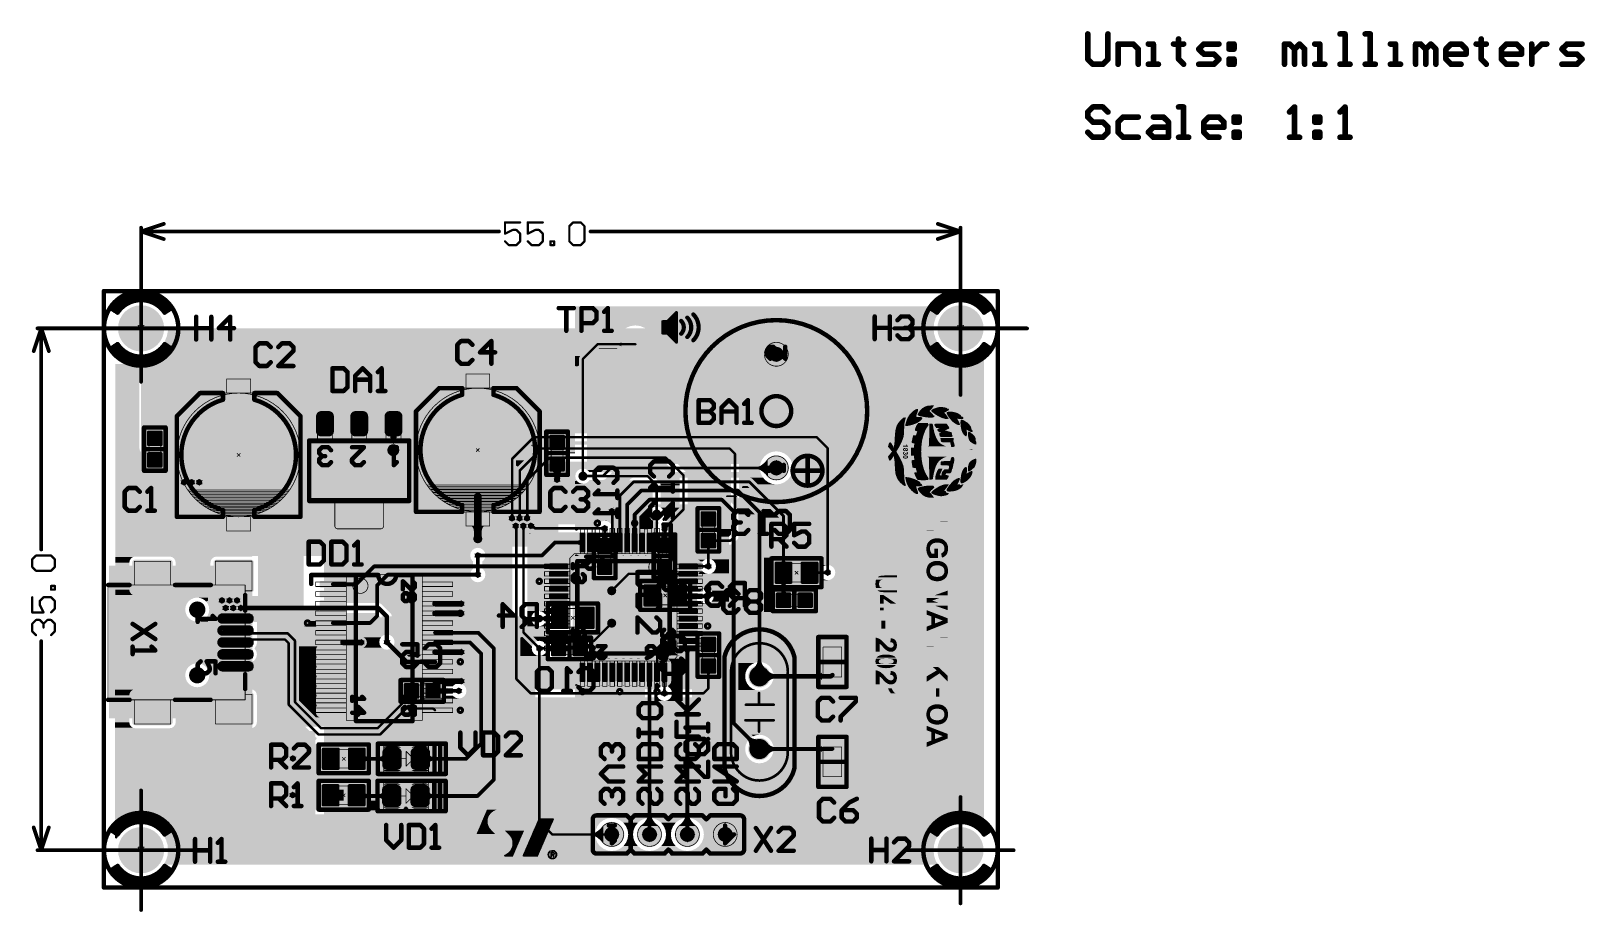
# Model space of a CAD drawing. Header units: millimetres. Extents: x -0.19 to 3.91, y -0.06 to 2.26.
import ezdxf

# ---------------------------------------------------------------- set-up
doc = ezdxf.new("R2010")
doc.units = ezdxf.units.MM
doc.layers.get('0').update_dxf_attribs({"linetype": 'CONTINUOUS', "lineweight": 0})
for name, color, linetype, lineweight in [('PCB_KUR_GBL', 10, 'CONTINUOUS', 0), ('PCB_KUR_GBO', 96, 'CONTINUOUS', 0), ('PCB_KUR_GBP', 170, 'CONTINUOUS', 0), ('PCB_KUR_GBS', 176, 'CONTINUOUS', 0), ('PCB_KUR_GD1', 40, 'CONTINUOUS', 0), ('PCB_KUR_GG1', 56, 'CONTINUOUS', 0), ('PCB_KUR_GKO', 130, 'CONTINUOUS', 0), ('PCB_KUR_GM10', 136, 'CONTINUOUS', 0), ('PCB_KUR_GM15', 210, 'CONTINUOUS', 0), ('PCB_KUR_GM2', 216, 'CONTINUOUS', 0), ('PCB_KUR_GPB', 9, 'CONTINUOUS', 0), ('PCB_KUR_GPT', 8, 'CONTINUOUS', 0), ('PCB_KUR_GTL', 30, 'CONTINUOUS', 0), ('PCB_KUR_GTO', 163, 'CONTINUOUS', 0), ('PCB_KUR_GTP', 254, 'CONTINUOUS', 0), ('PCB_KUR_GTS', 254, 'CONTINUOUS', 0), ('PCB_KUR_TXT', 254, 'CONTINUOUS', 0)]:
    doc.layers.add(name, color=color, linetype=linetype, lineweight=lineweight)

# ---------------------------------------------------------------- blocks, each defined once
blk = doc.blocks.new('CUSTOM_4')
for points in [[(-0.0187, -0.0168), (-0.0187, 0.0168), (0.0187, -0.0168), (0.0187, 0.0168)], [(-0.0186, 0.0172), (-0.0181, 0.018), (0.0185, 0.0172), (0.0182, 0.018)], [(-0.0186, 0.0168), (-0.0186, 0.0172), (0.0186, 0.0168), (0.0185, 0.0172)], [(-0.0181, 0.018), (-0.018, 0.0182), (0.0182, 0.018), (0.0178, 0.0182)], [(-0.018, 0.0182), (-0.017, 0.0186), (0.0178, 0.0182), (0.0172, 0.0186)], [(-0.017, 0.0186), (-0.0168, 0.0186), (0.0172, 0.0186), (0.0168, 0.0186)], [(-0.0168, 0.0186), (-0.0168, 0.0187), (0.0168, 0.0186), (0.0168, 0.0187)], [(-0.0185, -0.0172), (-0.0186, -0.0168), (0.0186, -0.0172), (0.0186, -0.0168)], [(-0.0182, -0.018), (-0.0185, -0.0172), (0.0181, -0.018), (0.0186, -0.0172)], [(-0.0178, -0.0182), (-0.0182, -0.018), (0.018, -0.0182), (0.0181, -0.018)], [(-0.0172, -0.0186), (-0.0178, -0.0182), (0.017, -0.0186), (0.018, -0.0182)], [(-0.0168, -0.0186), (-0.0172, -0.0186), (0.0168, -0.0186), (0.017, -0.0186)], [(-0.0168, -0.0187), (-0.0168, -0.0186), (0.0168, -0.0187), (0.0168, -0.0186)]]:
    blk.add_solid(points)
blk = doc.blocks.new('CUSTOM_5')
for points in [[(-0.0216, 0.0254), (-0.0215, 0.0261), (0.0216, 0.0254), (0.0214, 0.0261)], [(-0.0216, -0.0254), (-0.0216, 0.0254), (0.0216, -0.0254), (0.0216, 0.0254)], [(-0.0215, 0.0261), (-0.0211, 0.0266), (0.0214, 0.0261), (0.0213, 0.0266)], [(-0.0211, 0.0266), (-0.0207, 0.0272), (0.0213, 0.0266), (0.0206, 0.0272)], [(-0.0207, 0.0272), (-0.0199, 0.0274), (0.0206, 0.0272), (0.0202, 0.0274)], [(-0.0199, 0.0274), (-0.0195, 0.0275), (0.0202, 0.0274), (0.0195, 0.0275)], [(-0.0214, -0.0261), (-0.0216, -0.0254), (0.0215, -0.0261), (0.0216, -0.0254)], [(-0.0213, -0.0266), (-0.0214, -0.0261), (0.0211, -0.0266), (0.0215, -0.0261)], [(-0.0206, -0.0272), (-0.0213, -0.0266), (0.0207, -0.0272), (0.0211, -0.0266)], [(-0.0202, -0.0274), (-0.0206, -0.0272), (0.0199, -0.0274), (0.0207, -0.0272)], [(-0.0195, -0.0275), (-0.0202, -0.0274), (0.0195, -0.0275), (0.0199, -0.0274)]]:
    blk.add_solid(points)
blk = doc.blocks.new('CUSTOM_10')
for points in [[(-0.0187, -0.0168), (-0.0187, 0.0168), (0.0187, -0.0168), (0.0187, 0.0168)], [(-0.0186, 0.0172), (-0.0181, 0.018), (0.0185, 0.0172), (0.0182, 0.018)], [(-0.0186, 0.0168), (-0.0186, 0.0172), (0.0186, 0.0168), (0.0185, 0.0172)], [(-0.0181, 0.018), (-0.018, 0.0182), (0.0182, 0.018), (0.0178, 0.0182)], [(-0.018, 0.0182), (-0.017, 0.0186), (0.0178, 0.0182), (0.0172, 0.0186)], [(-0.017, 0.0186), (-0.0168, 0.0186), (0.0172, 0.0186), (0.0168, 0.0186)], [(-0.0168, 0.0186), (-0.0168, 0.0187), (0.0168, 0.0186), (0.0168, 0.0187)], [(-0.0185, -0.0172), (-0.0186, -0.0168), (0.0186, -0.0172), (0.0186, -0.0168)], [(-0.0182, -0.018), (-0.0185, -0.0172), (0.0181, -0.018), (0.0186, -0.0172)], [(-0.0178, -0.0182), (-0.0182, -0.018), (0.018, -0.0182), (0.0181, -0.018)], [(-0.0172, -0.0186), (-0.0178, -0.0182), (0.017, -0.0186), (0.018, -0.0182)], [(-0.0168, -0.0186), (-0.0172, -0.0186), (0.0168, -0.0186), (0.017, -0.0186)], [(-0.0168, -0.0187), (-0.0168, -0.0186), (0.0168, -0.0187), (0.0168, -0.0186)]]:
    blk.add_solid(points)
blk = doc.blocks.new('ROUND_6')
h = blk.add_hatch(color=256)
edge = h.paths.add_edge_path(flags=0)
edge.add_arc((0, 0), 0.012, 0, 360)
blk = doc.blocks.new('ROUND_9')
h = blk.add_hatch(color=256)
edge = h.paths.add_edge_path(flags=0)
edge.add_arc((0, 0), 0.0256, 0, 360)
blk = doc.blocks.new('ROUND_11')
h = blk.add_hatch(color=256)
edge = h.paths.add_edge_path(flags=0)
edge.add_arc((0, 0), 0.0315, 0, 360)
blk = doc.blocks.new('ROUND_12')
h = blk.add_hatch(color=256)
edge = h.paths.add_edge_path(flags=0)
edge.add_arc((0, 0), 0.059, 0, 360)
blk = doc.blocks.new('ROUND_14')
h = blk.add_hatch(color=256)
edge = h.paths.add_edge_path(flags=0)
edge.add_arc((0, 0), 0.0197, 0, 360)
blk = doc.blocks.new('SQUARE_15')
blk.add_solid([(0.0315, 0.0315), (0.0315, -0.0315), (-0.0315, 0.0315), (-0.0315, -0.0315)])
blk = doc.blocks.new('ROUND_16')
h = blk.add_hatch(color=256)
edge = h.paths.add_edge_path(flags=0)
edge.add_arc((0, 0), 0.008, 0, 360)
blk = doc.blocks.new('ROUND_3')
h = blk.add_hatch(color=256)
edge = h.paths.add_edge_path(flags=0)
edge.add_arc((0, 0), 0.0059, 0, 360)
blk = doc.blocks.new('ROUND_7')
h = blk.add_hatch(color=256)
edge = h.paths.add_edge_path(flags=0)
edge.add_arc((0, 0), 0.00325, 0, 360)
blk = doc.blocks.new('ROUND_8')
h = blk.add_hatch(color=256)
edge = h.paths.add_edge_path(flags=0)
edge.add_arc((0, 0), 0.005, 0, 360)
blk = doc.blocks.new('CUSTOM_19')
for points in [[(-0.0206, 0.0175), (-0.0201, 0.0185), (0.0205, 0.0175), (0.0202, 0.0185)], [(-0.0206, 0.0168), (-0.0206, 0.0175), (0.0206, 0.0168), (0.0205, 0.0175)], [(-0.0206, -0.0168), (-0.0206, 0.0168), (0.0206, -0.0168), (0.0206, 0.0168)], [(-0.0201, 0.0185), (-0.0199, 0.0191), (0.0202, 0.0185), (0.0198, 0.0191)], [(-0.0199, 0.0191), (-0.019, 0.0199), (0.0198, 0.0191), (0.0191, 0.0199)], [(-0.019, 0.0199), (-0.0185, 0.0202), (0.0191, 0.0199), (0.0183, 0.0202)], [(-0.0185, 0.0202), (-0.0171, 0.0206), (0.0183, 0.0202), (0.0175, 0.0206)], [(-0.0171, 0.0206), (-0.0168, 0.0206), (0.0175, 0.0206), (0.0168, 0.0206)], [(-0.0205, -0.0175), (-0.0206, -0.0168), (0.0206, -0.0175), (0.0206, -0.0168)], [(-0.0202, -0.0185), (-0.0205, -0.0175), (0.0201, -0.0185), (0.0206, -0.0175)], [(-0.0198, -0.0191), (-0.0202, -0.0185), (0.0199, -0.0191), (0.0201, -0.0185)], [(-0.0191, -0.0199), (-0.0198, -0.0191), (0.019, -0.0199), (0.0199, -0.0191)], [(-0.0183, -0.0202), (-0.0191, -0.0199), (0.0185, -0.0202), (0.019, -0.0199)], [(-0.0175, -0.0206), (-0.0183, -0.0202), (0.0171, -0.0206), (0.0185, -0.0202)], [(-0.0168, -0.0206), (-0.0175, -0.0206), (0.0168, -0.0206), (0.0171, -0.0206)]]:
    blk.add_solid(points)
blk = doc.blocks.new('CUSTOM_20')
for points in [[(-0.0236, 0.0254), (-0.0235, 0.0264), (0.0236, 0.0254), (0.0234, 0.0264)], [(-0.0236, 0.0251), (-0.0236, 0.0254), (0.0236, 0.0251), (0.0236, 0.0254)], [(-0.0236, 0.0248), (-0.0236, 0.0251), (0.0236, 0.0248), (0.0236, 0.0251)], [(-0.0236, -0.0248), (-0.0236, 0.0248), (0.0236, -0.0248), (0.0236, 0.0248)], [(-0.0235, 0.0264), (-0.0231, 0.0272), (0.0234, 0.0264), (0.0233, 0.0272)], [(-0.0231, 0.0272), (-0.0227, 0.028), (0.0233, 0.0272), (0.0226, 0.028)], [(-0.0227, 0.028), (-0.022, 0.0286), (0.0226, 0.028), (0.0221, 0.0286)], [(-0.022, 0.0286), (-0.0213, 0.0292), (0.0221, 0.0286), (0.0211, 0.0292)], [(-0.0213, 0.0292), (-0.0201, 0.0294), (0.0211, 0.0292), (0.0205, 0.0294)], [(-0.0201, 0.0294), (-0.0195, 0.0295), (0.0205, 0.0294), (0.0195, 0.0295)], [(-0.0236, -0.0251), (-0.0236, -0.0248), (0.0236, -0.0251), (0.0236, -0.0248)], [(-0.0236, -0.0254), (-0.0236, -0.0251), (0.0236, -0.0254), (0.0236, -0.0251)], [(-0.0234, -0.0264), (-0.0236, -0.0254), (0.0235, -0.0264), (0.0236, -0.0254)], [(-0.0233, -0.0272), (-0.0234, -0.0264), (0.0231, -0.0272), (0.0235, -0.0264)], [(-0.0226, -0.028), (-0.0233, -0.0272), (0.0227, -0.028), (0.0231, -0.0272)], [(-0.0221, -0.0286), (-0.0226, -0.028), (0.022, -0.0286), (0.0227, -0.028)], [(-0.0211, -0.0292), (-0.0221, -0.0286), (0.0213, -0.0292), (0.022, -0.0286)], [(-0.0205, -0.0294), (-0.0211, -0.0292), (0.0201, -0.0294), (0.0213, -0.0292)], [(-0.0195, -0.0295), (-0.0205, -0.0294), (0.0195, -0.0295), (0.0201, -0.0294)]]:
    blk.add_solid(points)
blk = doc.blocks.new('CUSTOM_28')
for points in [[(-0.0206, 0.0175), (-0.0201, 0.0185), (0.0205, 0.0175), (0.0202, 0.0185)], [(-0.0206, 0.0168), (-0.0206, 0.0175), (0.0206, 0.0168), (0.0205, 0.0175)], [(-0.0206, -0.0168), (-0.0206, 0.0168), (0.0206, -0.0168), (0.0206, 0.0168)], [(-0.0201, 0.0185), (-0.0199, 0.0191), (0.0202, 0.0185), (0.0198, 0.0191)], [(-0.0199, 0.0191), (-0.019, 0.0199), (0.0198, 0.0191), (0.0191, 0.0199)], [(-0.019, 0.0199), (-0.0185, 0.0202), (0.0191, 0.0199), (0.0183, 0.0202)], [(-0.0185, 0.0202), (-0.0171, 0.0206), (0.0183, 0.0202), (0.0175, 0.0206)], [(-0.0171, 0.0206), (-0.0168, 0.0206), (0.0175, 0.0206), (0.0168, 0.0206)], [(-0.0205, -0.0175), (-0.0206, -0.0168), (0.0206, -0.0175), (0.0206, -0.0168)], [(-0.0202, -0.0185), (-0.0205, -0.0175), (0.0201, -0.0185), (0.0206, -0.0175)], [(-0.0198, -0.0191), (-0.0202, -0.0185), (0.0199, -0.0191), (0.0201, -0.0185)], [(-0.0191, -0.0199), (-0.0198, -0.0191), (0.019, -0.0199), (0.0199, -0.0191)], [(-0.0183, -0.0202), (-0.0191, -0.0199), (0.0185, -0.0202), (0.019, -0.0199)], [(-0.0175, -0.0206), (-0.0183, -0.0202), (0.0171, -0.0206), (0.0185, -0.0202)], [(-0.0168, -0.0206), (-0.0175, -0.0206), (0.0168, -0.0206), (0.0171, -0.0206)]]:
    blk.add_solid(points)
blk = doc.blocks.new('ROUND_17')
h = blk.add_hatch(color=256)
edge = h.paths.add_edge_path(flags=0)
edge.add_arc((0, 0), 0.0295, 0, 360)
blk = doc.blocks.new('ROUND_21')
h = blk.add_hatch(color=256)
edge = h.paths.add_edge_path(flags=0)
edge.add_arc((0, 0), 0.0334, 0, 360)
blk = doc.blocks.new('ROUND_22')
h = blk.add_hatch(color=256)
edge = h.paths.add_edge_path(flags=0)
edge.add_arc((0, 0), 0.061, 0, 360)
blk = doc.blocks.new('ROUND_23')
h = blk.add_hatch(color=256)
edge = h.paths.add_edge_path(flags=0)
edge.add_arc((0, 0), 0.0216, 0, 360)
blk = doc.blocks.new('SQUARE_24')
blk.add_solid([(0.0334, 0.0334), (0.0334, -0.0334), (-0.0334, 0.0334), (-0.0334, -0.0334)])
blk = doc.blocks.new('ROUND_25')
h = blk.add_hatch(color=256)
edge = h.paths.add_edge_path(flags=0)
edge.add_arc((0, 0), 0.001, 0, 360)
blk = doc.blocks.new('ROUND_27')
h = blk.add_hatch(color=256)
edge = h.paths.add_edge_path(flags=0)
edge.add_arc((0, 0), 0.0075, 0, 360)
blk = doc.blocks.new('ROUND_30')
h = blk.add_hatch(color=256)
edge = h.paths.add_edge_path(flags=0)
edge.add_arc((0, 0), 0.003, 0, 360)
blk = doc.blocks.new('CUSTOM_31')
for points in [[(-0.0315, -0.0756), (-0.0315, 0.0756), (0.0315, -0.0756), (0.0315, 0.0756)], [(-0.0314, 0.0756), (-0.031, 0.0771), (0.0314, 0.0756), (0.0311, 0.0771)], [(-0.031, 0.0772), (-0.0299, 0.0783), (0.031, 0.0772), (0.03, 0.0783)], [(-0.031, 0.0771), (-0.031, 0.0772), (0.0311, 0.0771), (0.031, 0.0772)], [(-0.0299, 0.0783), (-0.0283, 0.0787), (0.0298, 0.0783), (0.0283, 0.0787)], [(-0.0299, 0.0783), (-0.0299, 0.0783), (0.03, 0.0783), (0.0298, 0.0783)], [(-0.0311, -0.0771), (-0.0314, -0.0756), (0.031, -0.0771), (0.0314, -0.0756)], [(-0.031, -0.0772), (-0.0311, -0.0771), (0.031, -0.0772), (0.031, -0.0771)], [(-0.03, -0.0783), (-0.031, -0.0772), (0.0299, -0.0783), (0.031, -0.0772)], [(-0.0283, -0.0787), (-0.0298, -0.0783), (0.0283, -0.0787), (0.0299, -0.0783)]]:
    blk.add_solid(points)
blk = doc.blocks.new('CUSTOM_32')
for points in [[(-0.0059, 0.0232), (-0.0053, 0.0236), (0.0058, 0.0232), (0.0055, 0.0236)], [(-0.0059, 0.023), (-0.0059, 0.0232), (0.0059, 0.023), (0.0058, 0.0232)], [(-0.0059, -0.023), (-0.0059, 0.023), (0.0059, -0.023), (0.0059, 0.023)], [(-0.0053, 0.0236), (-0.0053, 0.0236), (0.0055, 0.0236), (0.0053, 0.0236)], [(-0.0058, -0.0232), (-0.0059, -0.023), (0.0059, -0.0232), (0.0059, -0.023)], [(-0.0055, -0.0236), (-0.0058, -0.0232), (0.0053, -0.0236), (0.0059, -0.0232)]]:
    blk.add_solid(points)
blk = doc.blocks.new('CUSTOM_33')
for points in [[(-0.0236, 0.0055), (-0.0231, 0.0059), (0.0235, 0.0055), (0.0232, 0.0059)], [(-0.0236, 0.0053), (-0.0236, 0.0055), (0.0236, 0.0053), (0.0235, 0.0055)], [(-0.0236, -0.0053), (-0.0236, 0.0053), (0.0236, -0.0053), (0.0236, 0.0053)], [(-0.0231, 0.0059), (-0.023, 0.0059), (0.0232, 0.0059), (0.023, 0.0059)], [(-0.0235, -0.0055), (-0.0236, -0.0053), (0.0236, -0.0055), (0.0236, -0.0053)], [(-0.0232, -0.0059), (-0.0235, -0.0055), (0.0231, -0.0059), (0.0236, -0.0055)], [(-0.023, -0.0059), (-0.0232, -0.0059), (0.023, -0.0059), (0.0231, -0.0059)]]:
    blk.add_solid(points)
blk = doc.blocks.new('CUSTOM_56')
for points in [[(-0.0275, 0.0195), (-0.0274, 0.0202), (0.0275, 0.0195), (0.0273, 0.0202)], [(-0.0275, -0.0195), (-0.0275, 0.0195), (0.0275, -0.0195), (0.0275, 0.0195)], [(-0.0274, 0.0202), (-0.027, 0.0207), (0.0273, 0.0202), (0.0272, 0.0207)], [(-0.027, 0.0207), (-0.0266, 0.0213), (0.0272, 0.0207), (0.0265, 0.0213)], [(-0.0266, 0.0213), (-0.0258, 0.0215), (0.0265, 0.0213), (0.0261, 0.0215)], [(-0.0258, 0.0215), (-0.0254, 0.0216), (0.0261, 0.0215), (0.0254, 0.0216)], [(-0.0273, -0.0202), (-0.0275, -0.0195), (0.0274, -0.0202), (0.0275, -0.0195)], [(-0.0272, -0.0207), (-0.0273, -0.0202), (0.027, -0.0207), (0.0274, -0.0202)], [(-0.0265, -0.0213), (-0.0272, -0.0207), (0.0266, -0.0213), (0.027, -0.0207)], [(-0.0261, -0.0215), (-0.0265, -0.0213), (0.0258, -0.0215), (0.0266, -0.0213)], [(-0.0254, -0.0216), (-0.0261, -0.0215), (0.0254, -0.0216), (0.0258, -0.0215)]]:
    blk.add_solid(points)
blk = doc.blocks.new('CUSTOM_57')
for points in [[(-0.0325, 0.0062), (-0.0324, 0.0065), (0.0325, 0.0062), (0.0323, 0.0065)], [(-0.0325, -0.0062), (-0.0325, 0.0062), (0.0325, -0.0062), (0.0325, 0.0062)], [(-0.0324, 0.0065), (-0.0319, 0.0068), (0.0323, 0.0065), (0.0321, 0.0068)], [(-0.0319, 0.0068), (-0.0318, 0.0069), (0.0321, 0.0068), (0.0318, 0.0069)], [(-0.0323, -0.0065), (-0.0325, -0.0062), (0.0324, -0.0065), (0.0325, -0.0062)], [(-0.0321, -0.0068), (-0.0323, -0.0065), (0.0319, -0.0068), (0.0324, -0.0065)], [(-0.0318, -0.0069), (-0.0321, -0.0068), (0.0318, -0.0069), (0.0319, -0.0068)]]:
    blk.add_solid(points)
blk = doc.blocks.new('OBLONG_58')
at = {"lineweight": 211, "const_width": 0.0197}
blk.add_lwpolyline([(0.0344, 0), (-0.0344, 0)], dxfattribs=at)
at = {"lineweight": 211, "const_width": 0.00985}
for points in [[(-0.0394, 0), (-0.0394, 0, 1), (-0.0295, 0, 1), (-0.0394, 0)], [(0.0295, 0), (0.0295, 0, 1), (0.0394, 0, 1), (0.0295, 0)]]:
    blk.add_lwpolyline(points, format="xyb", dxfattribs=at)
blk = doc.blocks.new('CUSTOM_59')
for points in [[(-0.0492, 0.0363), (-0.0487, 0.0371), (0.0491, 0.0363), (0.0489, 0.0371)], [(-0.0492, 0.0354), (-0.0492, 0.0363), (0.0492, 0.0354), (0.0491, 0.0363)], [(-0.0492, 0.0351), (-0.0492, 0.0354), (0.0492, 0.0351), (0.0492, 0.0354)], [(-0.0492, 0.0348), (-0.0492, 0.0351), (0.0492, 0.0348), (0.0492, 0.0351)], [(-0.0492, -0.0348), (-0.0492, 0.0348), (0.0492, -0.0348), (0.0492, 0.0348)], [(-0.0487, 0.0371), (-0.0484, 0.0378), (0.0489, 0.0371), (0.0483, 0.0378)], [(-0.0484, 0.0378), (-0.0476, 0.0385), (0.0483, 0.0378), (0.0477, 0.0385)], [(-0.0476, 0.0385), (-0.047, 0.039), (0.0477, 0.0385), (0.0468, 0.039)], [(-0.047, 0.039), (-0.0457, 0.0393), (0.0468, 0.039), (0.0462, 0.0393)], [(-0.0457, 0.0393), (-0.0453, 0.0393), (0.0462, 0.0393), (0.0453, 0.0393)], [(-0.0492, -0.0351), (-0.0492, -0.0348), (0.0492, -0.0351), (0.0492, -0.0348)], [(-0.0492, -0.0354), (-0.0492, -0.0351), (0.0492, -0.0354), (0.0492, -0.0351)], [(-0.0491, -0.0363), (-0.0492, -0.0354), (0.0492, -0.0363), (0.0492, -0.0354)], [(-0.0489, -0.0371), (-0.0491, -0.0363), (0.0487, -0.0371), (0.0492, -0.0363)], [(-0.0483, -0.0378), (-0.0489, -0.0371), (0.0484, -0.0378), (0.0487, -0.0371)], [(-0.0477, -0.0385), (-0.0483, -0.0378), (0.0476, -0.0385), (0.0484, -0.0378)], [(-0.0468, -0.039), (-0.0477, -0.0385), (0.047, -0.039), (0.0476, -0.0385)], [(-0.0462, -0.0393), (-0.0468, -0.039), (0.0457, -0.0393), (0.047, -0.039)], [(-0.0453, -0.0393), (-0.0462, -0.0393), (0.0453, -0.0393), (0.0457, -0.0393)]]:
    blk.add_solid(points)
blk = doc.blocks.new('CUSTOM_60')
for points in [[(-0.0256, 0.0176), (-0.0251, 0.0199), (0.0255, 0.0176), (0.0252, 0.0199)], [(-0.0256, 0.0167), (-0.0256, 0.0176), (0.0256, 0.0167), (0.0255, 0.0176)], [(-0.0256, -0.0167), (-0.0256, 0.0167), (0.0256, -0.0167), (0.0256, 0.0167)], [(-0.0251, 0.0199), (-0.025, 0.0207), (0.0252, 0.0199), (0.0249, 0.0207)], [(-0.025, 0.0207), (-0.0239, 0.0229), (0.0249, 0.0207), (0.024, 0.0229)], [(-0.0239, 0.0229), (-0.0236, 0.0236), (0.024, 0.0229), (0.0235, 0.0236)], [(-0.0236, 0.0236), (-0.022, 0.0255), (0.0235, 0.0236), (0.0221, 0.0255)], [(-0.022, 0.0255), (-0.0215, 0.026), (0.0221, 0.0255), (0.0214, 0.026)], [(-0.0215, 0.026), (-0.0195, 0.0275), (0.0214, 0.026), (0.0197, 0.0275)], [(-0.0195, 0.0275), (-0.0189, 0.0279), (0.0197, 0.0275), (0.0188, 0.0279)], [(-0.0189, 0.0279), (-0.0165, 0.0289), (0.0188, 0.0279), (0.0168, 0.0289)], [(-0.0165, 0.0289), (-0.016, 0.0291), (0.0168, 0.0289), (0.0157, 0.0291)], [(-0.016, 0.0291), (-0.0129, 0.0295), (0.0157, 0.0291), (0.0136, 0.0295)], [(-0.0129, 0.0295), (-0.0128, 0.0295), (0.0136, 0.0295), (0.0134, 0.0295)], [(-0.0128, 0.0295), (-0.0128, 0.0295), (0.0134, 0.0295), (0.0128, 0.0295)], [(-0.0255, -0.0176), (-0.0256, -0.0167), (0.0256, -0.0176), (0.0256, -0.0167)], [(-0.0252, -0.0199), (-0.0255, -0.0176), (0.0251, -0.0199), (0.0256, -0.0176)], [(-0.0249, -0.0207), (-0.0252, -0.0199), (0.025, -0.0207), (0.0251, -0.0199)], [(-0.024, -0.0229), (-0.0249, -0.0207), (0.0239, -0.0229), (0.025, -0.0207)], [(-0.0235, -0.0236), (-0.024, -0.0229), (0.0236, -0.0236), (0.0239, -0.0229)], [(-0.0221, -0.0255), (-0.0235, -0.0236), (0.022, -0.0255), (0.0236, -0.0236)], [(-0.0214, -0.0261), (-0.0221, -0.0255), (0.0215, -0.0261), (0.022, -0.0255)], [(-0.0197, -0.0275), (-0.0214, -0.0261), (0.0195, -0.0275), (0.0215, -0.0261)], [(-0.0187, -0.0279), (-0.0197, -0.0275), (0.0189, -0.0279), (0.0195, -0.0275)], [(-0.0168, -0.0289), (-0.0187, -0.0279), (0.0166, -0.0289), (0.0189, -0.0279)], [(-0.0155, -0.0291), (-0.0168, -0.0289), (0.016, -0.0291), (0.0166, -0.0289)], [(-0.0136, -0.0295), (-0.0155, -0.0291), (0.0132, -0.0295), (0.016, -0.0291)], [(-0.0128, -0.0295), (-0.0136, -0.0295), (0.0129, -0.0295), (0.0132, -0.0295)], [(-0.0128, -0.0295), (-0.0128, -0.0295), (0.0128, -0.0295), (0.0129, -0.0295)]]:
    blk.add_solid(points)
blk = doc.blocks.new('CUSTOM_61')
for points in [[(-0.0645, 0.0148), (-0.0643, 0.0173), (0.0645, 0.0148), (0.0643, 0.0173)], [(-0.0645, 0.0147), (-0.0645, 0.0148), (0.0645, 0.0147), (0.0645, 0.0148)], [(-0.0645, -0.0147), (-0.0645, 0.0147), (0.0645, -0.0147), (0.0645, 0.0147)], [(-0.0643, 0.0173), (-0.0641, 0.0182), (0.0643, 0.0173), (0.0642, 0.0182)], [(-0.0641, 0.0182), (-0.0634, 0.0206), (0.0642, 0.0182), (0.0633, 0.0206)], [(-0.0634, 0.0206), (-0.0629, 0.0214), (0.0633, 0.0206), (0.063, 0.0214)], [(-0.0629, 0.0214), (-0.0616, 0.0236), (0.063, 0.0214), (0.0616, 0.0236)], [(-0.0616, 0.0236), (-0.061, 0.0243), (0.0616, 0.0236), (0.0611, 0.0243)], [(-0.061, 0.0243), (-0.0593, 0.0261), (0.0611, 0.0243), (0.0592, 0.0261)], [(-0.0593, 0.0261), (-0.0585, 0.0266), (0.0592, 0.0261), (0.0586, 0.0266)], [(-0.0585, 0.0266), (-0.0564, 0.028), (0.0586, 0.0266), (0.0563, 0.028)], [(-0.0564, 0.028), (-0.0554, 0.0284), (0.0563, 0.028), (0.0556, 0.0284)], [(-0.0554, 0.0284), (-0.0532, 0.0292), (0.0556, 0.0284), (0.0529, 0.0292)], [(-0.0532, 0.0292), (-0.0517, 0.0293), (0.0529, 0.0292), (0.0523, 0.0293)], [(-0.0517, 0.0293), (-0.0498, 0.0295), (0.0523, 0.0293), (0.0498, 0.0295)], [(-0.0645, -0.0148), (-0.0645, -0.0147), (0.0645, -0.0148), (0.0645, -0.0147)], [(-0.0643, -0.0173), (-0.0645, -0.0148), (0.0643, -0.0173), (0.0645, -0.0148)], [(-0.0642, -0.0182), (-0.0643, -0.0173), (0.0641, -0.0182), (0.0643, -0.0173)], [(-0.0633, -0.0206), (-0.0642, -0.0182), (0.0634, -0.0206), (0.0641, -0.0182)], [(-0.063, -0.0214), (-0.0633, -0.0206), (0.0629, -0.0214), (0.0634, -0.0206)], [(-0.0616, -0.0236), (-0.063, -0.0214), (0.0616, -0.0236), (0.0629, -0.0214)], [(-0.0611, -0.0243), (-0.0616, -0.0236), (0.061, -0.0243), (0.0616, -0.0236)], [(-0.0592, -0.0261), (-0.0611, -0.0243), (0.0593, -0.0261), (0.061, -0.0243)], [(-0.0586, -0.0266), (-0.0592, -0.0261), (0.0585, -0.0266), (0.0593, -0.0261)], [(-0.0563, -0.028), (-0.0586, -0.0266), (0.0564, -0.028), (0.0585, -0.0266)], [(-0.0556, -0.0284), (-0.0563, -0.028), (0.0554, -0.0284), (0.0564, -0.028)], [(-0.0529, -0.0292), (-0.0556, -0.0284), (0.0532, -0.0292), (0.0554, -0.0284)], [(-0.0523, -0.0293), (-0.0529, -0.0292), (0.0517, -0.0293), (0.0532, -0.0292)], [(-0.0498, -0.0295), (-0.0523, -0.0293), (0.0498, -0.0295), (0.0517, -0.0293)]]:
    blk.add_solid(points)
blk = doc.blocks.new('CUSTOM_62')
for points in [[(-0.0197, -0.0197), (-0.0197, 0.0197), (0.0197, -0.0197), (0.0197, 0.0197)], [(-0.0196, 0.0211), (-0.0191, 0.0225), (0.0195, 0.0211), (0.0193, 0.0225)], [(-0.0196, 0.0197), (-0.0196, 0.0211), (0.0196, 0.0197), (0.0195, 0.0211)], [(-0.0191, 0.0225), (-0.0188, 0.0238), (0.0193, 0.0225), (0.0187, 0.0238)], [(-0.0188, 0.0238), (-0.018, 0.025), (0.0187, 0.0238), (0.0181, 0.025)], [(-0.018, 0.025), (-0.0173, 0.0261), (0.0181, 0.025), (0.0171, 0.0261)], [(-0.0173, 0.0261), (-0.0161, 0.0271), (0.0171, 0.0261), (0.0163, 0.0271)], [(-0.0161, 0.0271), (-0.0152, 0.028), (0.0163, 0.0271), (0.015, 0.028)], [(-0.0152, 0.028), (-0.0137, 0.0287), (0.015, 0.028), (0.0139, 0.0287)], [(-0.0137, 0.0287), (-0.0126, 0.0291), (0.0139, 0.0287), (0.0123, 0.0291)], [(-0.0126, 0.0291), (-0.0105, 0.0294), (0.0123, 0.0291), (0.0112, 0.0294)], [(-0.0105, 0.0294), (-0.0098, 0.0295), (0.0112, 0.0294), (0.0098, 0.0295)], [(-0.0195, -0.0211), (-0.0196, -0.0197), (0.0196, -0.0211), (0.0196, -0.0197)], [(-0.0193, -0.0225), (-0.0195, -0.0211), (0.0191, -0.0225), (0.0196, -0.0211)], [(-0.0187, -0.0238), (-0.0193, -0.0225), (0.0188, -0.0238), (0.0191, -0.0225)], [(-0.0181, -0.025), (-0.0187, -0.0238), (0.018, -0.025), (0.0188, -0.0238)], [(-0.0171, -0.0261), (-0.0181, -0.025), (0.0173, -0.0261), (0.018, -0.025)], [(-0.0163, -0.0271), (-0.0171, -0.0261), (0.0161, -0.0271), (0.0173, -0.0261)], [(-0.015, -0.028), (-0.0163, -0.0271), (0.0152, -0.028), (0.0161, -0.0271)], [(-0.0139, -0.0287), (-0.015, -0.028), (0.0137, -0.0287), (0.0152, -0.028)], [(-0.0123, -0.0291), (-0.0139, -0.0287), (0.0126, -0.0291), (0.0137, -0.0287)], [(-0.0112, -0.0294), (-0.0123, -0.0291), (0.0105, -0.0294), (0.0126, -0.0291)], [(-0.0098, -0.0295), (-0.0112, -0.0294), (0.0098, -0.0295), (0.0105, -0.0294)]]:
    blk.add_solid(points)
blk = doc.blocks.new('ROUND_63')
h = blk.add_hatch(color=256)
edge = h.paths.add_edge_path(flags=0)
edge.add_arc((0, 0), 0.0375, 0, 360)
blk = doc.blocks.new('ROUND_64')
h = blk.add_hatch(color=256)
edge = h.paths.add_edge_path(flags=0)
edge.add_arc((0, 0), 0.00395, 0, 360)
blk = doc.blocks.new('ROUND_65')
h = blk.add_hatch(color=256)
edge = h.paths.add_edge_path(flags=0)
edge.add_arc((0, 0), 0.01, 0, 360)
blk = doc.blocks.new('ROUND_66')
h = blk.add_hatch(color=256)
edge = h.paths.add_edge_path(flags=0)
edge.add_arc((0, 0), 0.0035, 0, 360)
blk = doc.blocks.new('CUSTOM_67')
for points in [[(-0.0334, 0.0756), (-0.0331, 0.0774), (0.0334, 0.0756), (0.033, 0.0774)], [(-0.0334, -0.0756), (-0.0334, 0.0756), (0.0334, -0.0756), (0.0334, 0.0756)], [(-0.0331, 0.0774), (-0.033, 0.0776), (0.033, 0.0774), (0.033, 0.0776)], [(-0.033, 0.0776), (-0.032, 0.0791), (0.033, 0.0776), (0.0319, 0.0791)], [(-0.032, 0.0791), (-0.0318, 0.0792), (0.0319, 0.0791), (0.0319, 0.0792)], [(-0.0318, 0.0792), (-0.0303, 0.0803), (0.0319, 0.0792), (0.0303, 0.0803)], [(-0.0303, 0.0803), (-0.0301, 0.0803), (0.0303, 0.0803), (0.0302, 0.0803)], [(-0.0301, 0.0803), (-0.0283, 0.0807), (0.0302, 0.0803), (0.0283, 0.0807)], [(-0.033, -0.0774), (-0.0334, -0.0756), (0.0331, -0.0774), (0.0334, -0.0756)], [(-0.033, -0.0776), (-0.033, -0.0774), (0.033, -0.0776), (0.0331, -0.0774)], [(-0.0319, -0.0791), (-0.033, -0.0776), (0.032, -0.0791), (0.033, -0.0776)], [(-0.0319, -0.0792), (-0.0319, -0.0791), (0.0318, -0.0792), (0.032, -0.0791)], [(-0.0303, -0.0803), (-0.0319, -0.0792), (0.0303, -0.0803), (0.0318, -0.0792)], [(-0.0302, -0.0803), (-0.0303, -0.0803), (0.0301, -0.0803), (0.0303, -0.0803)], [(-0.0283, -0.0807), (-0.0302, -0.0803), (0.0283, -0.0807), (0.0301, -0.0803)]]:
    blk.add_solid(points)
blk = doc.blocks.new('CUSTOM_68')
for points in [[(-0.0078, 0.023), (-0.0076, 0.0241), (0.0078, 0.023), (0.0075, 0.0241)], [(-0.0078, -0.023), (-0.0078, 0.023), (0.0078, -0.023), (0.0078, 0.023)], [(-0.0076, 0.0241), (-0.0073, 0.0244), (0.0075, 0.0241), (0.0074, 0.0244)], [(-0.0073, 0.0244), (-0.0067, 0.0252), (0.0074, 0.0244), (0.0065, 0.0252)], [(-0.0067, 0.0252), (-0.0061, 0.0253), (0.0065, 0.0252), (0.0064, 0.0253)], [(-0.0061, 0.0253), (-0.0053, 0.0255), (0.0064, 0.0253), (0.0053, 0.0255)], [(-0.0053, 0.0255), (-0.0053, 0.0256), (0.0053, 0.0255), (0.0053, 0.0256)], [(-0.0075, -0.0241), (-0.0078, -0.023), (0.0076, -0.0241), (0.0078, -0.023)], [(-0.0074, -0.0244), (-0.0075, -0.0241), (0.0073, -0.0244), (0.0076, -0.0241)], [(-0.0065, -0.0252), (-0.0074, -0.0244), (0.0067, -0.0252), (0.0073, -0.0244)], [(-0.0064, -0.0253), (-0.0065, -0.0252), (0.0061, -0.0253), (0.0067, -0.0252)], [(-0.0053, -0.0255), (-0.0064, -0.0253), (0.0053, -0.0255), (0.0061, -0.0253)], [(-0.0053, -0.0256), (-0.0053, -0.0255), (0.0053, -0.0256), (0.0053, -0.0255)]]:
    blk.add_solid(points)
blk = doc.blocks.new('CUSTOM_69')
for points in [[(-0.0256, -0.0053), (-0.0256, 0.0053), (0.0256, -0.0053), (0.0256, 0.0053)], [(-0.0255, 0.0053), (-0.0253, 0.0064), (0.0255, 0.0053), (0.0252, 0.0064)], [(-0.0253, 0.0064), (-0.0251, 0.0067), (0.0252, 0.0064), (0.0252, 0.0067)], [(-0.0251, 0.0067), (-0.0244, 0.0074), (0.0252, 0.0067), (0.0243, 0.0074)], [(-0.0244, 0.0074), (-0.0239, 0.0076), (0.0243, 0.0074), (0.0241, 0.0076)], [(-0.0239, 0.0076), (-0.023, 0.0078), (0.0241, 0.0076), (0.023, 0.0078)], [(-0.0252, -0.0064), (-0.0255, -0.0053), (0.0253, -0.0064), (0.0255, -0.0053)], [(-0.0252, -0.0067), (-0.0252, -0.0064), (0.0251, -0.0067), (0.0253, -0.0064)], [(-0.0243, -0.0074), (-0.0252, -0.0067), (0.0244, -0.0074), (0.0251, -0.0067)], [(-0.0241, -0.0076), (-0.0243, -0.0074), (0.0239, -0.0076), (0.0244, -0.0074)], [(-0.023, -0.0078), (-0.0241, -0.0076), (0.023, -0.0078), (0.0239, -0.0076)]]:
    blk.add_solid(points)
blk = doc.blocks.new('CUSTOM_70')
for points in [[(-0.0295, 0.0195), (-0.0292, 0.0211), (0.0295, 0.0195), (0.0292, 0.0211)], [(-0.0295, -0.0195), (-0.0295, 0.0195), (0.0295, -0.0195), (0.0295, 0.0195)], [(-0.0292, 0.0211), (-0.0291, 0.0213), (0.0292, 0.0211), (0.0292, 0.0213)], [(-0.0291, 0.0213), (-0.0282, 0.0226), (0.0292, 0.0213), (0.0281, 0.0226)], [(-0.0282, 0.0226), (-0.028, 0.0227), (0.0281, 0.0226), (0.028, 0.0227)], [(-0.028, 0.0227), (-0.0266, 0.0235), (0.028, 0.0227), (0.0265, 0.0235)], [(-0.0266, 0.0235), (-0.026, 0.0235), (0.0265, 0.0235), (0.0264, 0.0235)], [(-0.026, 0.0235), (-0.0248, 0.0236), (0.0264, 0.0235), (0.0248, 0.0236)], [(-0.0292, -0.0211), (-0.0295, -0.0195), (0.0292, -0.0211), (0.0295, -0.0195)], [(-0.0292, -0.0213), (-0.0292, -0.0211), (0.0291, -0.0213), (0.0292, -0.0211)], [(-0.0281, -0.0226), (-0.0292, -0.0213), (0.0282, -0.0226), (0.0291, -0.0213)], [(-0.028, -0.0227), (-0.0281, -0.0226), (0.028, -0.0227), (0.0282, -0.0226)], [(-0.0265, -0.0235), (-0.028, -0.0227), (0.0266, -0.0235), (0.028, -0.0227)], [(-0.0264, -0.0235), (-0.0265, -0.0235), (0.026, -0.0235), (0.0266, -0.0235)], [(-0.0248, -0.0236), (-0.0264, -0.0235), (0.0248, -0.0236), (0.026, -0.0235)]]:
    blk.add_solid(points)
blk = doc.blocks.new('CUSTOM_71')
for points in [[(-0.0344, 0.0062), (-0.0342, 0.0074), (0.0344, 0.0062), (0.0341, 0.0074)], [(-0.0344, -0.0062), (-0.0344, 0.0062), (0.0344, -0.0062), (0.0344, 0.0062)], [(-0.0342, 0.0074), (-0.034, 0.0076), (0.0341, 0.0074), (0.0341, 0.0076)], [(-0.034, 0.0076), (-0.0332, 0.0085), (0.0341, 0.0076), (0.0331, 0.0085)], [(-0.0332, 0.0085), (-0.0328, 0.0086), (0.0331, 0.0085), (0.033, 0.0086)], [(-0.0328, 0.0086), (-0.0318, 0.0088), (0.033, 0.0086), (0.0318, 0.0088)], [(-0.0341, -0.0074), (-0.0344, -0.0062), (0.0342, -0.0074), (0.0344, -0.0062)], [(-0.0341, -0.0076), (-0.0341, -0.0074), (0.034, -0.0076), (0.0342, -0.0074)], [(-0.0331, -0.0085), (-0.0341, -0.0076), (0.0332, -0.0085), (0.034, -0.0076)], [(-0.033, -0.0086), (-0.0331, -0.0085), (0.0328, -0.0086), (0.0332, -0.0085)], [(-0.0318, -0.0088), (-0.033, -0.0086), (0.0318, -0.0088), (0.0328, -0.0086)]]:
    blk.add_solid(points)
blk = doc.blocks.new('OBLONG_72')
at = {"lineweight": 211, "const_width": 0.0277}
blk.add_lwpolyline([(0.0344, 0), (-0.0344, 0)], dxfattribs=at)
at = {"lineweight": 211, "const_width": 0.0138}
for points in [[(-0.0414, 0), (-0.0414, 0, 1), (-0.0275, 0, 1), (-0.0414, 0)], [(0.0275, 0), (0.0275, 0, 1), (0.0414, 0, 1), (0.0275, 0)]]:
    blk.add_lwpolyline(points, format="xyb", dxfattribs=at)
blk = doc.blocks.new('CUSTOM_73')
for points in [[(-0.0517, 0.0401), (-0.05, 0.0418), (0.0517, 0.0401), (0.05, 0.0418)], [(-0.05, 0.0418), (-0.0499, 0.0419), (0.05, 0.0418), (0.0499, 0.0419)], [(-0.0499, 0.0419), (-0.0478, 0.043), (0.0499, 0.0419), (0.0477, 0.043)], [(-0.0475, 0.043), (-0.0453, 0.0433), (0.0477, 0.043), (0.0453, 0.0433)], [(-0.0532, 0.0354), (-0.0529, 0.0378), (0.0532, 0.0354), (0.0529, 0.0378)], [(-0.0532, 0.035), (-0.0532, 0.0354), (0.0532, 0.035), (0.0532, 0.0354)], [(-0.0532, 0.0345), (-0.0532, 0.035), (0.0532, 0.0345), (0.0532, 0.035)], [(-0.0532, -0.0345), (-0.0532, 0.0345), (0.0532, -0.0345), (0.0532, 0.0345)], [(-0.0529, 0.0378), (-0.0528, 0.0379), (0.0529, 0.0378), (0.0529, 0.0379)], [(-0.0528, 0.0379), (-0.0518, 0.04), (0.0529, 0.0379), (0.0518, 0.04)], [(-0.0518, 0.04), (-0.0517, 0.0401), (0.0518, 0.04), (0.0517, 0.0401)], [(-0.0532, -0.035), (-0.0532, -0.0345), (0.0532, -0.035), (0.0532, -0.0345)], [(-0.0532, -0.0354), (-0.0532, -0.035), (0.0532, -0.0354), (0.0532, -0.035)], [(-0.0529, -0.0378), (-0.0532, -0.0354), (0.0529, -0.0378), (0.0532, -0.0354)], [(-0.0529, -0.0379), (-0.0529, -0.0378), (0.0528, -0.0379), (0.0529, -0.0378)], [(-0.0518, -0.04), (-0.0529, -0.0379), (0.0518, -0.04), (0.0528, -0.0379)], [(-0.0517, -0.0401), (-0.0518, -0.04), (0.0517, -0.0401), (0.0518, -0.04)], [(-0.05, -0.0418), (-0.0517, -0.0401), (0.05, -0.0418), (0.0517, -0.0401)], [(-0.0499, -0.0419), (-0.05, -0.0418), (0.0499, -0.0419), (0.05, -0.0418)], [(-0.0477, -0.043), (-0.0499, -0.0419), (0.0478, -0.043), (0.0499, -0.0419)], [(-0.0453, -0.0433), (-0.0477, -0.043), (0.0453, -0.0433), (0.0475, -0.043)], [(-0.0477, -0.043), (-0.0477, -0.043), (0.0475, -0.043), (0.0478, -0.043)]]:
    blk.add_solid(points)
blk = doc.blocks.new('CUSTOM_74')
for points in [[(-0.0296, 0.0174), (-0.0291, 0.0204), (0.0295, 0.0174), (0.0292, 0.0204)], [(-0.0296, 0.0167), (-0.0296, 0.0174), (0.0296, 0.0167), (0.0295, 0.0174)], [(-0.0296, -0.0167), (-0.0296, 0.0167), (0.0296, -0.0167), (0.0296, 0.0167)], [(-0.0291, 0.0204), (-0.029, 0.021), (0.0292, 0.0204), (0.029, 0.021)], [(-0.029, 0.021), (-0.0279, 0.0238), (0.029, 0.021), (0.028, 0.0238)], [(-0.0279, 0.0238), (-0.0277, 0.0244), (0.028, 0.0238), (0.0277, 0.0244)], [(-0.0277, 0.0244), (-0.026, 0.027), (0.0277, 0.0244), (0.0261, 0.027)], [(-0.026, 0.027), (-0.0257, 0.0274), (0.0261, 0.027), (0.0256, 0.0274)], [(-0.0257, 0.0274), (-0.0234, 0.0296), (0.0256, 0.0274), (0.0235, 0.0296)], [(-0.0234, 0.0296), (-0.023, 0.03), (0.0235, 0.0296), (0.023, 0.03)], [(-0.023, 0.03), (-0.0203, 0.0316), (0.023, 0.03), (0.0205, 0.0316)], [(-0.0203, 0.0316), (-0.0199, 0.0319), (0.0205, 0.0316), (0.0198, 0.0319)], [(-0.0199, 0.0319), (-0.0168, 0.0329), (0.0198, 0.0319), (0.0171, 0.0329)], [(-0.0168, 0.0329), (-0.0164, 0.0331), (0.0171, 0.0329), (0.0162, 0.0331)], [(-0.0164, 0.0331), (-0.0128, 0.0335), (0.0162, 0.0331), (0.0135, 0.0335)], [(-0.0128, 0.0335), (-0.0128, 0.0335), (0.0135, 0.0335), (0.0134, 0.0335)], [(-0.0128, 0.0335), (-0.0128, 0.0335), (0.0134, 0.0335), (0.0128, 0.0335)], [(-0.0295, -0.0174), (-0.0296, -0.0167), (0.0296, -0.0174), (0.0296, -0.0167)], [(-0.0292, -0.0204), (-0.0295, -0.0174), (0.0291, -0.0204), (0.0296, -0.0174)], [(-0.029, -0.021), (-0.0292, -0.0204), (0.029, -0.021), (0.0291, -0.0204)], [(-0.028, -0.0238), (-0.029, -0.021), (0.0279, -0.0238), (0.029, -0.021)], [(-0.0277, -0.0244), (-0.028, -0.0238), (0.0277, -0.0244), (0.0279, -0.0238)], [(-0.0261, -0.027), (-0.0277, -0.0244), (0.026, -0.027), (0.0277, -0.0244)], [(-0.0256, -0.0274), (-0.0261, -0.027), (0.0257, -0.0274), (0.026, -0.027)], [(-0.0235, -0.0296), (-0.0256, -0.0274), (0.0234, -0.0296), (0.0257, -0.0274)], [(-0.023, -0.03), (-0.0235, -0.0296), (0.023, -0.03), (0.0234, -0.0296)], [(-0.0205, -0.0316), (-0.023, -0.03), (0.0203, -0.0316), (0.023, -0.03)], [(-0.0198, -0.0319), (-0.0205, -0.0316), (0.0199, -0.0319), (0.0203, -0.0316)], [(-0.0171, -0.0329), (-0.0198, -0.0319), (0.0168, -0.0329), (0.0199, -0.0319)], [(-0.0162, -0.0331), (-0.0171, -0.0329), (0.0164, -0.0331), (0.0168, -0.0329)], [(-0.0135, -0.0335), (-0.0162, -0.0331), (0.0128, -0.0335), (0.0164, -0.0331)]]:
    blk.add_solid(points)
blk = doc.blocks.new('CUSTOM_75')
for points in [[(-0.0685, 0.0148), (-0.0684, 0.0171), (0.0685, 0.0148), (0.0683, 0.0171)], [(-0.0685, 0.0147), (-0.0685, 0.0148), (0.0685, 0.0147), (0.0685, 0.0148)], [(-0.0685, -0.0147), (-0.0685, 0.0147), (0.0685, -0.0147), (0.0685, 0.0147)], [(-0.0684, 0.0171), (-0.0681, 0.0186), (0.0683, 0.0171), (0.0682, 0.0186)], [(-0.0681, 0.0186), (-0.0675, 0.0209), (0.0682, 0.0186), (0.0674, 0.0209)], [(-0.0675, 0.0209), (-0.0669, 0.0223), (0.0674, 0.0209), (0.067, 0.0223)], [(-0.0669, 0.0223), (-0.0659, 0.0244), (0.067, 0.0223), (0.0658, 0.0244)], [(-0.0659, 0.0244), (-0.0649, 0.0257), (0.0658, 0.0244), (0.0651, 0.0257)], [(-0.0649, 0.0257), (-0.0636, 0.0275), (0.0651, 0.0257), (0.0635, 0.0275)], [(-0.0636, 0.0275), (-0.0624, 0.0286), (0.0635, 0.0275), (0.0625, 0.0286)], [(-0.0624, 0.0286), (-0.0607, 0.0301), (0.0625, 0.0286), (0.0605, 0.0301)], [(-0.0607, 0.0301), (-0.0592, 0.0309), (0.0605, 0.0301), (0.0594, 0.0309)], [(-0.0592, 0.0309), (-0.0573, 0.032), (0.0594, 0.0309), (0.0571, 0.032)], [(-0.0573, 0.032), (-0.0556, 0.0325), (0.0571, 0.032), (0.0559, 0.0325)], [(-0.0556, 0.0325), (-0.0536, 0.0332), (0.0559, 0.0325), (0.0532, 0.0332)], [(-0.0536, 0.0332), (-0.0512, 0.0334), (0.0532, 0.0332), (0.0521, 0.0334)], [(-0.0512, 0.0334), (-0.0498, 0.0335), (0.0521, 0.0334), (0.0498, 0.0335)], [(-0.0685, -0.0148), (-0.0685, -0.0147), (0.0685, -0.0148), (0.0685, -0.0147)], [(-0.0683, -0.0171), (-0.0685, -0.0148), (0.0684, -0.0171), (0.0685, -0.0148)], [(-0.0682, -0.0186), (-0.0683, -0.0171), (0.0681, -0.0186), (0.0684, -0.0171)], [(-0.0674, -0.0209), (-0.0682, -0.0186), (0.0675, -0.0209), (0.0681, -0.0186)], [(-0.067, -0.0223), (-0.0674, -0.0209), (0.0669, -0.0223), (0.0675, -0.0209)], [(-0.0658, -0.0244), (-0.067, -0.0223), (0.0659, -0.0244), (0.0669, -0.0223)], [(-0.0651, -0.0257), (-0.0658, -0.0244), (0.0649, -0.0257), (0.0659, -0.0244)], [(-0.0635, -0.0275), (-0.0651, -0.0257), (0.0636, -0.0275), (0.0649, -0.0257)], [(-0.0625, -0.0286), (-0.0635, -0.0275), (0.0624, -0.0286), (0.0636, -0.0275)], [(-0.0605, -0.0301), (-0.0625, -0.0286), (0.0607, -0.0301), (0.0624, -0.0286)], [(-0.0594, -0.0309), (-0.0605, -0.0301), (0.0592, -0.0309), (0.0607, -0.0301)], [(-0.0571, -0.032), (-0.0594, -0.0309), (0.0573, -0.032), (0.0592, -0.0309)], [(-0.0559, -0.0325), (-0.0571, -0.032), (0.0556, -0.0325), (0.0573, -0.032)], [(-0.0532, -0.0332), (-0.0559, -0.0325), (0.0536, -0.0332), (0.0556, -0.0325)], [(-0.0521, -0.0334), (-0.0532, -0.0332), (0.0512, -0.0334), (0.0536, -0.0332)], [(-0.0498, -0.0335), (-0.0521, -0.0334), (0.0498, -0.0335), (0.0512, -0.0334)]]:
    blk.add_solid(points)
blk = doc.blocks.new('CUSTOM_76')
for points in [[(-0.0237, -0.0197), (-0.0237, 0.0197), (0.0237, -0.0197), (0.0237, 0.0197)], [(-0.0236, 0.0197), (-0.0235, 0.0214), (0.0236, 0.0197), (0.0234, 0.0214)], [(-0.0235, 0.0214), (-0.0231, 0.023), (0.0234, 0.0214), (0.0233, 0.023)], [(-0.0231, 0.023), (-0.0227, 0.0246), (0.0233, 0.023), (0.0226, 0.0246)], [(-0.0227, 0.0246), (-0.022, 0.0261), (0.0226, 0.0246), (0.0221, 0.0261)], [(-0.022, 0.0261), (-0.0212, 0.0276), (0.0221, 0.0261), (0.0211, 0.0276)], [(-0.0212, 0.0276), (-0.0201, 0.0288), (0.0211, 0.0276), (0.0202, 0.0288)], [(-0.0201, 0.0288), (-0.019, 0.0301), (0.0202, 0.0288), (0.0188, 0.0301)], [(-0.019, 0.0301), (-0.0175, 0.0311), (0.0188, 0.0301), (0.0177, 0.0311)], [(-0.0175, 0.0311), (-0.0163, 0.032), (0.0177, 0.0311), (0.016, 0.032)], [(-0.0163, 0.032), (-0.0145, 0.0326), (0.016, 0.032), (0.0148, 0.0326)], [(-0.0145, 0.0326), (-0.0131, 0.0331), (0.0148, 0.0326), (0.0127, 0.0331)], [(-0.0131, 0.0331), (-0.0108, 0.0334), (0.0127, 0.0331), (0.0116, 0.0334)], [(-0.0108, 0.0334), (-0.0098, 0.0335), (0.0116, 0.0334), (0.0098, 0.0335)], [(-0.0234, -0.0214), (-0.0236, -0.0197), (0.0235, -0.0214), (0.0236, -0.0197)], [(-0.0233, -0.023), (-0.0234, -0.0214), (0.0231, -0.023), (0.0235, -0.0214)], [(-0.0226, -0.0246), (-0.0233, -0.023), (0.0227, -0.0246), (0.0231, -0.023)], [(-0.0221, -0.0261), (-0.0226, -0.0246), (0.022, -0.0261), (0.0227, -0.0246)], [(-0.0211, -0.0276), (-0.0221, -0.0261), (0.0212, -0.0276), (0.022, -0.0261)], [(-0.0202, -0.0288), (-0.0211, -0.0276), (0.0201, -0.0288), (0.0212, -0.0276)], [(-0.0188, -0.0301), (-0.0202, -0.0288), (0.019, -0.0301), (0.0201, -0.0288)], [(-0.0177, -0.0311), (-0.0188, -0.0301), (0.0175, -0.0311), (0.019, -0.0301)], [(-0.016, -0.032), (-0.0177, -0.0311), (0.0163, -0.032), (0.0175, -0.0311)], [(-0.0148, -0.0326), (-0.016, -0.032), (0.0145, -0.0326), (0.0163, -0.032)], [(-0.0127, -0.0331), (-0.0148, -0.0326), (0.0131, -0.0331), (0.0145, -0.0326)], [(-0.0116, -0.0334), (-0.0127, -0.0331), (0.0108, -0.0334), (0.0131, -0.0331)], [(-0.0098, -0.0335), (-0.0116, -0.0334), (0.0098, -0.0335), (0.0108, -0.0334)]]:
    blk.add_solid(points)
blk = doc.blocks.new('ROUND_77')
h = blk.add_hatch(color=256)
edge = h.paths.add_edge_path(flags=0)
edge.add_arc((0, 0), 0.0394, 0, 360)
blk = doc.blocks.new('ROUND_78')
h = blk.add_hatch(color=256)
edge = h.paths.add_edge_path(flags=0)
edge.add_arc((0, 0), 0.006, 0, 360)
blk = doc.blocks.new('ROUND_79')
h = blk.add_hatch(color=256)
edge = h.paths.add_edge_path(flags=0)
edge.add_arc((0, 0), 0.0157, 0, 360)

msp = doc.modelspace()

# ---------------------------------------------------------------- linework, layer by layer
at = {"layer": 'PCB_KUR_GBL', "lineweight": 211}
for points, const_width in [([(1.079, 1.132), (1.136, 1.189)], 0.0065), ([(1.136, 1.189), (1.884, 1.189)], 0.0065), ([(1.884, 1.189), (1.9128, 1.1602)], 0.0065), ([(1.099, 1.101), (1.157, 1.159)], 0.0065), ([(1.157, 1.159), (1.654, 1.159)], 0.0065), ([(1.654, 1.159), (1.668, 1.145)], 0.0065), ([(1.9128, 0.8316), (1.9128, 1.1602)], 0.0065), ([(1.079, 0.976), (1.079, 1.132)], 0.0065), ([(1.119, 1.076), (1.178, 1.135)], 0.0065), ([(1.178, 1.135), (1.485, 1.135)], 0.0065), ([(1.485, 1.135), (1.532, 1.088)], 0.0065), ([(1.668, 0.928), (1.668, 1.145)], 0.0065), ([(1.099, 0.976), (1.099, 1.101)], 0.0065), ([(1.119, 0.976), (1.119, 1.076)], 0.0065), ([(1.266, 1.086), (1.437, 1.086)], 0.0065), ([(1.437, 1.086), (1.461, 1.062)], 0.0065), ([(1.532, 0.9985), (1.532, 1.088)], 0.0065), ([(1.461, 0.986), (1.461, 1.062)], 0.0065), ([(1.4818, 0.9483), (1.532, 0.9985)], 0.0065), ([(1.089, 0.956), (1.09, 0.955)], 0.0065), ([(1.09, 0.5505), (1.09, 0.955)], 0.0065), ([(1.109, 0.6732), (1.109, 0.956)], 0.0065), ([(1.129, 0.956), (1.1316, 0.956)], 0.0065), ([(1.1316, 0.956), (1.1393, 0.9483)], 0.0065), ([(1.1393, 0.9483), (1.3235, 0.9483)], 0.0065), ([(1.3235, 0.9027), (1.3235, 0.9483)], 0.0065), ([(1.4818, 0.904), (1.4818, 0.9483)], 0.0065), ([(1.4814, 0.9037), (1.4818, 0.904)], 0.0065), ([(1.5975, 0.9159), (1.6559, 0.9159)], 0.0065), ([(1.5975, 0.8479), (1.5975, 0.9159)], 0.0065), ([(1.6559, 0.9159), (1.668, 0.928)], 0.0065), ([(0.9882, 0.8261), (0.9882, 0.8768)], 0.01), ([(0.362, 0.738), (0.652, 0.738)], 0.0118), ([(0.652, 0.738), (0.725, 0.738)], 0.0118), ([(0.725, 0.738), (0.748, 0.715)], 0.0118), ([(1.5181, 0.7711), (1.52, 0.7691)], 0.01), ([(1.52, 0.7691), (1.5916, 0.7691)], 0.01), ([(0.748, 0.648), (0.748, 0.715)], 0.0118), ([(1.1497, 0.7101), (1.2028, 0.7101)], 0.01), ([(1.2028, 0.7101), (1.2048, 0.7121)], 0.01), ([(1.109, 0.6732), (1.1509, 0.6313)], 0.0065), ([(1.1509, 0.6313), (1.2019, 0.6313)], 0.0065), ([(1.5975, 0.5255), (1.5975, 0.5848)], 0.0065), ([(1.09, 0.5505), (1.128, 0.5125)], 0.0065), ([(0.8698, 0.5191), (0.9381, 0.5191)], 0.01), ([(1.128, 0.5125), (1.4814, 0.5125)], 0.0065), ([(1.4814, 0.5125), (1.5845, 0.5125)], 0.0065), ([(1.5845, 0.5125), (1.5975, 0.5255)], 0.0065)]:
    msp.add_lwpolyline(points, dxfattribs=dict(at, const_width=const_width))
at = {"layer": 'PCB_KUR_GBL'}
for points in [[(0.1572, 1.4368), (0.1612, 1.4428), (2.2046, 1.4368), (2.2014, 1.4428)], [(0.1612, 1.4428), (0.1638, 1.4491), (2.2014, 1.4428), (2.198, 1.4491)], [(0.1638, 1.4491), (0.1666, 1.4557), (2.198, 1.4491), (2.196, 1.4557)], [(0.1666, 1.4557), (0.1679, 1.4625), (2.196, 1.4557), (2.1939, 1.4625)], [(0.1679, 1.4625), (0.1693, 1.4694), (2.1939, 1.4625), (2.1933, 1.4694)], [(0.1693, 1.4694), (0.1693, 1.4764), (2.1933, 1.4694), (2.1926, 1.4764)], [(0.3756, 1.4764), (0.582, 1.4764), (2.1926, 1.4764), (0.582, 1.4764)], [(0.0984, 1.4052), (0.0984, 1.4055), (2.2638, 1.4052), (2.2606, 1.4055)], [(0.0984, 1.1995), (0.0984, 1.4052), (2.2638, 1.1995), (2.2638, 1.4052)], [(0.1054, 1.4055), (0.1105, 1.4065), (2.2606, 1.4055), (2.2499, 1.4065)], [(0.1105, 1.4065), (0.1191, 1.4082), (2.2499, 1.4065), (2.2443, 1.4082)], [(0.1191, 1.4082), (0.1248, 1.4106), (2.2443, 1.4082), (2.2365, 1.4106)], [(0.1248, 1.4106), (0.132, 1.4136), (2.2365, 1.4106), (2.2309, 1.4136)], [(0.132, 1.4136), (0.1374, 1.4172), (2.2309, 1.4136), (2.2242, 1.4172)], [(0.1374, 1.4172), (0.1436, 1.4213), (2.2242, 1.4172), (2.2192, 1.4213)], [(0.1436, 1.4213), (0.1483, 1.426), (2.2192, 1.4213), (2.2134, 1.426)], [(0.1483, 1.426), (0.1535, 1.4312), (2.2134, 1.426), (2.2092, 1.4312)], [(0.1535, 1.4312), (0.1572, 1.4368), (2.2092, 1.4312), (2.2046, 1.4368)], [(0.0984, 1.1987), (0.0984, 1.1995), (1.1319, 1.1987), (1.136, 1.1995)], [(0.0984, 1.1995), (0.0984, 1.1995), (1.136, 1.1995), (1.884, 1.1995)], [(0.0984, 1.1965), (0.0984, 1.1987), (1.1285, 1.1965), (1.1319, 1.1987)], [(0.0984, 1.1395), (0.0984, 1.1965), (1.0715, 1.1395), (1.1285, 1.1965)], [(1.888, 1.1987), (1.884, 1.1995), (2.2638, 1.1987), (2.2638, 1.1995)], [(1.8915, 1.1965), (1.888, 1.1987), (2.2638, 1.1965), (2.2638, 1.1987)], [(1.9202, 1.1677), (1.8915, 1.1965), (2.2638, 1.1677), (2.2638, 1.1965)], [(1.0895, 1.1277), (1.1283, 1.1665), (1.1108, 1.1277), (1.1495, 1.1665)], [(1.1283, 1.1665), (1.1305, 1.1687), (1.1495, 1.1665), (1.153, 1.1687)], [(1.1305, 1.1687), (1.1313, 1.1695), (1.153, 1.1687), (1.157, 1.1695)], [(1.1313, 1.1695), (1.1403, 1.1785), (1.8886, 1.1695), (1.8796, 1.1785)], [(1.1313, 1.1695), (1.1313, 1.1695), (1.157, 1.1695), (1.654, 1.1695)], [(1.658, 1.1687), (1.654, 1.1695), (1.8894, 1.1687), (1.8886, 1.1695)], [(1.6615, 1.1665), (1.658, 1.1687), (1.8916, 1.1665), (1.8894, 1.1687)], [(1.6721, 1.1559), (1.6615, 1.1665), (1.9022, 1.1559), (1.8916, 1.1665)], [(1.6755, 1.1525), (1.6721, 1.1559), (1.9022, 1.1525), (1.9022, 1.1559)], [(1.676, 1.1517), (1.6755, 1.1525), (1.9022, 1.1517), (1.9022, 1.1525)], [(1.6769, 1.1502), (1.676, 1.1517), (1.7657, 1.1502), (1.777, 1.1517)], [(1.6777, 1.149), (1.6769, 1.1502), (1.7628, 1.149), (1.7657, 1.1502)], [(1.7883, 1.1502), (1.777, 1.1517), (1.9022, 1.1502), (1.9022, 1.1517)], [(1.7988, 1.1458), (1.7883, 1.1502), (1.9022, 1.1458), (1.9022, 1.1502)], [(1.9225, 1.1643), (1.9202, 1.1677), (2.2638, 1.1643), (2.2638, 1.1677)], [(1.9233, 1.1602), (1.9225, 1.1643), (2.2638, 1.1602), (2.2638, 1.1643)], [(1.9233, 0.8483), (1.9233, 1.1602), (2.2638, 0.8483), (2.2638, 1.1602)], [(0.0984, 1.1361), (0.0984, 1.1395), (1.0693, 1.1361), (1.0715, 1.1395)], [(0.0984, 1.132), (0.0984, 1.1361), (1.0685, 1.132), (1.0693, 1.1361)], [(0.0984, 0.9921), (0.0984, 1.132), (1.0685, 0.9921), (1.0685, 1.132)], [(1.0895, 1.1135), (1.0895, 1.1277), (1.0966, 1.1135), (1.1108, 1.1277)], [(1.0945, 1.1114), (1.0895, 1.1135), (1.0945, 1.1114), (1.0966, 1.1135)], [(1.1641, 1.1062), (1.1824, 1.1245), (1.4989, 1.1062), (1.4806, 1.1245)], [(1.4909, 1.1435), (1.4925, 1.1485), (1.6546, 1.1435), (1.6496, 1.1485)], [(1.4925, 1.1425), (1.4909, 1.1435), (1.6556, 1.1425), (1.6546, 1.1435)], [(1.4944, 1.1406), (1.4925, 1.1425), (1.6575, 1.1406), (1.6556, 1.1425)], [(1.5395, 1.0955), (1.4944, 1.1406), (1.6575, 1.0955), (1.6575, 1.1406)], [(1.6783, 1.1458), (1.6777, 1.149), (1.7552, 1.1458), (1.7628, 1.149)], [(1.6785, 1.145), (1.6783, 1.1458), (1.7541, 1.145), (1.7552, 1.1458)], [(1.6785, 1.1389), (1.6785, 1.145), (1.7461, 1.1389), (1.7541, 1.145)], [(1.6785, 1.1298), (1.6785, 1.1389), (1.7392, 1.1298), (1.7461, 1.1389)], [(1.6785, 1.1193), (1.6785, 1.1298), (1.7348, 1.1193), (1.7392, 1.1298)], [(1.6785, 1.108), (1.6785, 1.1193), (1.7333, 1.108), (1.7348, 1.1193)], [(1.8079, 1.1389), (1.7988, 1.1458), (1.9022, 1.1389), (1.9022, 1.1458)], [(1.8148, 1.1298), (1.8079, 1.1389), (1.9022, 1.1298), (1.9022, 1.1389)], [(1.8192, 1.1193), (1.8148, 1.1298), (1.9022, 1.1193), (1.9022, 1.1298)], [(1.8207, 1.108), (1.8192, 1.1193), (1.9022, 1.108), (1.9022, 1.1193)], [(1.1295, 1.0716), (1.1296, 1.0717), (1.2518, 1.0716), (1.2517, 1.0717)], [(1.1295, 1.0673), (1.1295, 1.0716), (1.2583, 1.0673), (1.2519, 1.0716)], [(1.1295, 1.0716), (1.1295, 1.0716), (1.2519, 1.0716), (1.2518, 1.0716)], [(1.1296, 1.0717), (1.1362, 1.0783), (1.2517, 1.0717), (1.2473, 1.0783)], [(1.1362, 1.0783), (1.1439, 1.086), (1.2473, 1.0783), (1.2458, 1.086)], [(1.1439, 1.086), (1.1516, 1.0937), (1.2458, 1.086), (1.2473, 1.0937)], [(1.1516, 1.0937), (1.1582, 1.1003), (1.2473, 1.0937), (1.2517, 1.1003)], [(1.1582, 1.1003), (1.1626, 1.1047), (1.2517, 1.1003), (1.2583, 1.1047)], [(1.1626, 1.1047), (1.1641, 1.1062), (1.2583, 1.1047), (1.266, 1.1062)], [(1.2737, 1.1047), (1.266, 1.1062), (1.5004, 1.1047), (1.4989, 1.1062)], [(1.2717, 1.0912), (1.2717, 1.0916), (1.2722, 1.0912), (1.2717, 1.0916)], [(1.2717, 1.0908), (1.2717, 1.0912), (1.2727, 1.0908), (1.2722, 1.0912)], [(1.2717, 1.0904), (1.2717, 1.0908), (1.2733, 1.0904), (1.2727, 1.0908)], [(1.2717, 1.0901), (1.2717, 1.0904), (1.2738, 1.0901), (1.2733, 1.0904)], [(1.2717, 1.0898), (1.2717, 1.0901), (1.2745, 1.0898), (1.2738, 1.0901)], [(1.2717, 1.0896), (1.2717, 1.0898), (1.2751, 1.0896), (1.2745, 1.0898)], [(1.2717, 1.0895), (1.2717, 1.0896), (1.2758, 1.0895), (1.2751, 1.0896)], [(1.2717, 1.0893), (1.2717, 1.0895), (1.2765, 1.0893), (1.2758, 1.0895)], [(1.2717, 1.0892), (1.2717, 1.0893), (1.2781, 1.0892), (1.2773, 1.0893)], [(1.2717, 1.0827), (1.2717, 1.0892), (1.2781, 1.0827), (1.2781, 1.0892)], [(1.2717, 1.0825), (1.2717, 1.0827), (1.2758, 1.0825), (1.2765, 1.0827)], [(1.2717, 1.0827), (1.2717, 1.0827), (1.2765, 1.0827), (1.2773, 1.0827)], [(1.2717, 1.0824), (1.2717, 1.0825), (1.2751, 1.0824), (1.2758, 1.0825)], [(1.2717, 1.0822), (1.2717, 1.0824), (1.2745, 1.0822), (1.2751, 1.0824)], [(1.2717, 1.0819), (1.2717, 1.0822), (1.2738, 1.0819), (1.2745, 1.0822)], [(1.2717, 1.0816), (1.2717, 1.0819), (1.2733, 1.0816), (1.2738, 1.0819)], [(1.2717, 1.0812), (1.2717, 1.0816), (1.2727, 1.0812), (1.2733, 1.0816)], [(1.2717, 1.0808), (1.2717, 1.0812), (1.2722, 1.0808), (1.2727, 1.0812)], [(1.2717, 1.0804), (1.2717, 1.0808), (1.2717, 1.0804), (1.2722, 1.0808)], [(1.2803, 1.1003), (1.2737, 1.1047), (1.5048, 1.1003), (1.5004, 1.1047)], [(1.2737, 1.0673), (1.2803, 1.0717), (1.4408, 1.0673), (1.4364, 1.0717)], [(1.2828, 1.0965), (1.2803, 1.1003), (1.5086, 1.0965), (1.5048, 1.1003)], [(1.2803, 1.0717), (1.2828, 1.0755), (1.4364, 1.0717), (1.4326, 1.0755)], [(1.441, 1.0957), (1.437, 1.0965), (1.5094, 1.0957), (1.5086, 1.0965)], [(1.4445, 1.0935), (1.441, 1.0957), (1.5116, 1.0935), (1.5094, 1.0957)], [(1.4544, 1.0836), (1.4445, 1.0935), (1.5215, 1.0836), (1.5116, 1.0935)], [(1.4685, 1.0695), (1.4544, 1.0836), (1.5215, 1.0695), (1.5215, 1.0836)], [(1.4707, 1.066), (1.4685, 1.0695), (1.5215, 1.066), (1.5215, 1.0695)], [(1.5417, 1.092), (1.5395, 1.0955), (1.6575, 1.092), (1.6575, 1.0955)], [(1.5425, 1.088), (1.5417, 1.092), (1.6575, 1.088), (1.6575, 1.092)], [(1.5425, 0.9985), (1.5425, 1.088), (1.6575, 0.9985), (1.6575, 1.088)], [(1.6785, 1.0967), (1.6785, 1.108), (1.7348, 1.0967), (1.7333, 1.108)], [(1.6785, 1.0862), (1.6785, 1.0967), (1.7392, 1.0862), (1.7348, 1.0967)], [(1.6785, 1.0771), (1.6785, 1.0862), (1.7461, 1.0771), (1.7392, 1.0862)], [(1.6785, 1.0702), (1.6785, 1.0771), (1.7552, 1.0702), (1.7461, 1.0771)], [(1.6785, 1.0658), (1.6785, 1.0702), (1.7657, 1.0658), (1.7552, 1.0702)], [(1.7883, 1.0658), (1.7988, 1.0702), (1.9022, 1.0658), (1.9022, 1.0702)], [(1.7988, 1.0702), (1.8079, 1.0771), (1.9022, 1.0702), (1.9022, 1.0771)], [(1.8079, 1.0771), (1.8148, 1.0862), (1.9022, 1.0771), (1.9022, 1.0862)], [(1.8148, 1.0862), (1.8192, 1.0967), (1.9022, 1.0862), (1.9022, 1.0967)], [(1.8192, 1.0967), (1.8207, 1.108), (1.9022, 1.0967), (1.9022, 1.108)], [(1.1295, 1.0658), (1.1295, 1.0673), (1.266, 1.0658), (1.2583, 1.0673)], [(1.1295, 1.0576), (1.1295, 1.0658), (1.4505, 1.0576), (1.4423, 1.0658)], [(1.1295, 1.0028), (1.1295, 1.0576), (1.4505, 1.0028), (1.4505, 1.0576)], [(1.266, 1.0658), (1.2737, 1.0673), (1.4423, 1.0658), (1.4408, 1.0673)], [(1.4715, 1.062), (1.4707, 1.066), (1.5215, 1.062), (1.5215, 1.066)], [(1.4715, 1.0029), (1.4715, 1.062), (1.5215, 1.0029), (1.5215, 1.062)], [(1.6785, 1.0643), (1.6785, 1.0658), (1.777, 1.0643), (1.7657, 1.0658)], [(1.6785, 0.928), (1.6785, 1.0643), (1.9022, 0.928), (1.9022, 1.0643)], [(1.777, 1.0643), (1.7883, 1.0658), (1.9022, 1.0643), (1.9022, 1.0658)], [(0.0984, 0.9892), (0.0984, 0.9921), (1.0641, 0.9892), (1.0685, 0.9921)], [(0.0984, 0.9827), (0.0984, 0.9892), (1.0597, 0.9827), (1.0641, 0.9892)], [(1.0755, 0.9852), (1.0756, 0.9857), (1.0823, 0.9852), (1.0823, 0.9857)], [(1.0756, 0.986), (1.0757, 0.9865), (1.0823, 0.986), (1.0822, 0.9865)], [(1.0756, 0.9857), (1.0756, 0.986), (1.0823, 0.9857), (1.0823, 0.986)], [(1.0757, 0.9868), (1.0757, 0.9873), (1.0822, 0.9868), (1.0757, 0.9873)], [(1.0757, 0.9865), (1.0757, 0.9868), (1.0822, 0.9865), (1.0822, 0.9868)], [(1.0955, 0.9852), (1.0956, 0.9857), (1.1023, 0.9852), (1.1023, 0.9857)], [(1.0956, 0.986), (1.0957, 0.9865), (1.1023, 0.986), (1.1022, 0.9865)], [(1.0956, 0.9857), (1.0956, 0.986), (1.1023, 0.9857), (1.1023, 0.986)], [(1.0957, 0.9868), (1.0957, 0.9873), (1.1022, 0.9868), (1.0957, 0.9873)], [(1.0957, 0.9865), (1.0957, 0.9868), (1.1022, 0.9865), (1.1022, 0.9868)], [(1.1156, 0.9852), (1.1157, 0.9857), (1.1223, 0.9852), (1.1223, 0.9857)], [(1.1157, 0.9868), (1.1157, 0.9873), (1.1222, 0.9868), (1.1157, 0.9873)], [(1.1157, 0.9865), (1.1157, 0.9868), (1.1222, 0.9865), (1.1222, 0.9868)], [(1.1157, 0.986), (1.1157, 0.9865), (1.1223, 0.986), (1.1222, 0.9865)], [(1.1157, 0.9857), (1.1157, 0.986), (1.1223, 0.9857), (1.1223, 0.986)], [(1.1295, 1.0003), (1.1295, 1.0028), (1.4467, 1.0003), (1.4505, 1.0028)], [(1.1295, 0.9937), (1.1295, 1.0003), (1.4423, 0.9937), (1.4467, 1.0003)], [(1.1295, 0.9913), (1.1295, 0.9937), (1.4418, 0.9913), (1.4423, 0.9937)], [(1.1327, 0.9892), (1.1295, 0.9913), (1.4414, 0.9892), (1.4418, 0.9913)], [(1.1349, 0.986), (1.1327, 0.9892), (1.4408, 0.986), (1.4414, 0.9892)], [(1.1371, 0.9827), (1.1349, 0.986), (1.4414, 0.9827), (1.4408, 0.986)], [(1.4554, 0.9917), (1.4558, 0.9922), (1.4666, 0.9917), (1.4662, 0.9922)], [(1.4554, 0.9917), (1.4554, 0.9917), (1.4554, 0.9917), (1.4666, 0.9917)], [(1.4558, 0.9922), (1.4562, 0.9927), (1.4662, 0.9922), (1.4658, 0.9927)], [(1.4562, 0.9927), (1.4566, 0.9933), (1.4658, 0.9927), (1.4654, 0.9933)], [(1.4566, 0.9933), (1.4569, 0.9938), (1.4654, 0.9933), (1.4651, 0.9938)], [(1.4569, 0.9938), (1.4572, 0.9945), (1.4651, 0.9938), (1.4648, 0.9945)], [(1.4572, 0.9945), (1.4574, 0.9951), (1.4648, 0.9945), (1.4646, 0.9951)], [(1.4574, 0.9951), (1.4575, 0.9958), (1.4646, 0.9951), (1.4645, 0.9958)], [(1.4575, 0.9958), (1.4577, 0.9965), (1.4645, 0.9958), (1.4643, 0.9965)], [(1.4577, 0.9973), (1.4577, 0.9981), (1.4643, 0.9973), (1.4642, 0.9981)], [(1.4577, 0.9965), (1.4577, 0.9973), (1.4643, 0.9965), (1.4643, 0.9973)], [(1.4715, 1.0028), (1.4715, 1.0029), (1.5214, 1.0028), (1.5215, 1.0029)], [(1.4753, 1.0003), (1.4715, 1.0028), (1.5189, 1.0003), (1.5214, 1.0028)], [(1.4797, 0.9937), (1.4753, 1.0003), (1.5123, 0.9937), (1.5189, 1.0003)], [(1.4812, 0.986), (1.4797, 0.9937), (1.5046, 0.986), (1.5123, 0.9937)], [(1.4797, 0.9783), (1.4812, 0.986), (1.4969, 0.9783), (1.5046, 0.986)], [(1.5011, 0.9527), (1.5395, 0.9911), (1.6575, 0.9527), (1.6575, 0.9911)], [(1.5395, 0.9911), (1.5417, 0.9945), (1.6575, 0.9911), (1.6575, 0.9945)], [(1.5417, 0.9945), (1.5425, 0.9985), (1.6575, 0.9945), (1.6575, 0.9985)], [(0.0984, 0.9749), (0.0984, 0.9827), (1.0582, 0.9749), (1.0597, 0.9827)], [(0.0984, 0.9672), (0.0984, 0.9749), (1.0597, 0.9672), (1.0582, 0.9749)], [(0.0984, 0.9607), (0.0984, 0.9672), (1.0641, 0.9607), (1.0597, 0.9672)], [(0.0984, 0.9576), (0.0984, 0.9607), (1.0687, 0.9576), (1.0641, 0.9607)], [(0.0984, 0.9549), (0.0984, 0.9576), (1.0682, 0.9549), (1.0687, 0.9576)], [(0.0984, 0.9472), (0.0984, 0.9549), (1.0697, 0.9472), (1.0682, 0.9549)], [(0.0984, 0.9407), (0.0984, 0.9472), (1.0741, 0.9407), (1.0697, 0.9472)], [(1.0732, 0.9811), (1.0735, 0.9813), (1.0837, 0.9811), (1.0836, 0.9813)], [(1.0782, 0.9807), (1.0732, 0.9811), (1.084, 0.9807), (1.0837, 0.9811)], [(1.0735, 0.9813), (1.0737, 0.9815), (1.0836, 0.9813), (1.0835, 0.9815)], [(1.0737, 0.9815), (1.0739, 0.9818), (1.0835, 0.9815), (1.0833, 0.9818)], [(1.0739, 0.9818), (1.0741, 0.982), (1.0833, 0.9818), (1.0832, 0.982)], [(1.0741, 0.982), (1.0745, 0.9825), (1.0832, 0.982), (1.083, 0.9825)], [(1.0745, 0.9825), (1.0748, 0.9831), (1.083, 0.9825), (1.0828, 0.9831)], [(1.0748, 0.9831), (1.0751, 0.9837), (1.0828, 0.9831), (1.0826, 0.9837)], [(1.0751, 0.9838), (1.0753, 0.9843), (1.0826, 0.9838), (1.0825, 0.9843)], [(1.0751, 0.9837), (1.0751, 0.9838), (1.0826, 0.9837), (1.0826, 0.9838)], [(1.0753, 0.9843), (1.0754, 0.9845), (1.0825, 0.9843), (1.0824, 0.9845)], [(1.0754, 0.9845), (1.0755, 0.985), (1.0824, 0.9845), (1.0823, 0.985)], [(1.0755, 0.985), (1.0755, 0.9852), (1.0823, 0.985), (1.0823, 0.9852)], [(1.0844, 0.9802), (1.0782, 0.9807), (1.0844, 0.9802), (1.084, 0.9807)], [(1.0841, 0.9482), (1.0869, 0.9488), (1.0939, 0.9482), (1.0941, 0.9488)], [(1.0843, 0.9481), (1.0841, 0.9482), (1.0939, 0.9481), (1.0939, 0.9482)], [(1.0846, 0.9479), (1.0843, 0.9481), (1.0938, 0.9479), (1.0939, 0.9481)], [(1.0849, 0.9475), (1.0846, 0.9479), (1.0937, 0.9475), (1.0938, 0.9479)], [(1.085, 0.9474), (1.0849, 0.9475), (1.0937, 0.9474), (1.0937, 0.9475)], [(1.0854, 0.947), (1.085, 0.9474), (1.0936, 0.947), (1.0937, 0.9474)], [(1.0855, 0.9468), (1.0854, 0.947), (1.0935, 0.9468), (1.0936, 0.947)], [(1.0858, 0.9464), (1.0855, 0.9468), (1.0934, 0.9464), (1.0935, 0.9468)], [(1.086, 0.9461), (1.0858, 0.9464), (1.0934, 0.9461), (1.0934, 0.9464)], [(1.0861, 0.9459), (1.086, 0.9461), (1.0934, 0.9459), (1.0934, 0.9461)], [(1.0863, 0.9453), (1.0861, 0.9459), (1.0933, 0.9453), (1.0934, 0.9459)], [(1.0865, 0.9446), (1.0863, 0.9453), (1.0933, 0.9446), (1.0933, 0.9453)], [(1.0866, 0.9439), (1.0865, 0.9446), (1.0933, 0.9439), (1.0933, 0.9446)], [(1.0869, 0.9488), (1.0898, 0.9494), (1.0941, 0.9488), (1.0944, 0.9494)], [(1.0898, 0.9494), (1.0922, 0.9499), (1.0944, 0.9494), (1.0947, 0.9499)], [(1.0922, 0.9499), (1.095, 0.9505), (1.0947, 0.9499), (1.095, 0.9505)], [(1.0932, 0.9811), (1.0934, 0.9813), (1.1037, 0.9811), (1.1036, 0.9813)], [(1.0982, 0.9807), (1.0932, 0.9811), (1.104, 0.9807), (1.1037, 0.9811)], [(1.0934, 0.9813), (1.0937, 0.9815), (1.1036, 0.9813), (1.1035, 0.9815)], [(1.0937, 0.9815), (1.0939, 0.9818), (1.1035, 0.9815), (1.1033, 0.9818)], [(1.0939, 0.9818), (1.0941, 0.982), (1.1033, 0.9818), (1.1032, 0.982)], [(1.0941, 0.982), (1.0945, 0.9825), (1.1032, 0.982), (1.103, 0.9825)], [(1.0945, 0.9825), (1.0948, 0.9831), (1.103, 0.9825), (1.1028, 0.9831)], [(1.0948, 0.9831), (1.0951, 0.9837), (1.1028, 0.9831), (1.1026, 0.9837)], [(1.0951, 0.9838), (1.0953, 0.9843), (1.1026, 0.9838), (1.1025, 0.9843)], [(1.0951, 0.9837), (1.0951, 0.9838), (1.1026, 0.9837), (1.1026, 0.9838)], [(1.0953, 0.9843), (1.0954, 0.9845), (1.1025, 0.9843), (1.1024, 0.9845)], [(1.0954, 0.9845), (1.0955, 0.985), (1.1024, 0.9845), (1.1023, 0.985)], [(1.0955, 0.985), (1.0955, 0.9852), (1.1023, 0.985), (1.1023, 0.9852)], [(1.1044, 0.9802), (1.0982, 0.9807), (1.1044, 0.9802), (1.104, 0.9807)], [(1.1032, 0.9488), (1.1082, 0.9492), (1.1137, 0.9488), (1.114, 0.9492)], [(1.1035, 0.9486), (1.1032, 0.9488), (1.1136, 0.9486), (1.1137, 0.9488)], [(1.1037, 0.9484), (1.1035, 0.9486), (1.1135, 0.9484), (1.1136, 0.9486)], [(1.104, 0.948), (1.1037, 0.9484), (1.1133, 0.948), (1.1135, 0.9484)], [(1.1041, 0.9479), (1.104, 0.948), (1.1132, 0.9479), (1.1133, 0.948)], [(1.1045, 0.9474), (1.1041, 0.9479), (1.113, 0.9474), (1.1132, 0.9479)], [(1.1048, 0.9468), (1.1045, 0.9474), (1.1128, 0.9468), (1.113, 0.9474)], [(1.1051, 0.9462), (1.1048, 0.9468), (1.1126, 0.9462), (1.1128, 0.9468)], [(1.1051, 0.9461), (1.1051, 0.9462), (1.1126, 0.9461), (1.1126, 0.9462)], [(1.1053, 0.9456), (1.1051, 0.9461), (1.1125, 0.9456), (1.1126, 0.9461)], [(1.1054, 0.9454), (1.1053, 0.9456), (1.1124, 0.9454), (1.1125, 0.9456)], [(1.1055, 0.9449), (1.1054, 0.9454), (1.1123, 0.9449), (1.1124, 0.9454)], [(1.1055, 0.9447), (1.1055, 0.9449), (1.1123, 0.9447), (1.1123, 0.9449)], [(1.1056, 0.9442), (1.1055, 0.9447), (1.1123, 0.9442), (1.1123, 0.9447)], [(1.1082, 0.9492), (1.1144, 0.9497), (1.114, 0.9492), (1.1144, 0.9497)], [(1.1132, 0.9811), (1.1135, 0.9813), (1.1237, 0.9811), (1.1236, 0.9813)], [(1.1182, 0.9807), (1.1132, 0.9811), (1.124, 0.9807), (1.1237, 0.9811)], [(1.1135, 0.9813), (1.1137, 0.9815), (1.1236, 0.9813), (1.1235, 0.9815)], [(1.1137, 0.9815), (1.1139, 0.9818), (1.1235, 0.9815), (1.1233, 0.9818)], [(1.1139, 0.9818), (1.1141, 0.982), (1.1233, 0.9818), (1.1232, 0.982)], [(1.1141, 0.982), (1.1145, 0.9825), (1.1232, 0.982), (1.123, 0.9825)], [(1.1145, 0.9825), (1.1148, 0.9831), (1.123, 0.9825), (1.1228, 0.9831)], [(1.1148, 0.9831), (1.1151, 0.9837), (1.1228, 0.9831), (1.1226, 0.9837)], [(1.1151, 0.9838), (1.1153, 0.9843), (1.1226, 0.9838), (1.1225, 0.9843)], [(1.1151, 0.9837), (1.1151, 0.9838), (1.1226, 0.9837), (1.1226, 0.9838)], [(1.1153, 0.9843), (1.1154, 0.9845), (1.1225, 0.9843), (1.1224, 0.9845)], [(1.1154, 0.9845), (1.1155, 0.985), (1.1224, 0.9845), (1.1223, 0.985)], [(1.1155, 0.985), (1.1156, 0.9852), (1.1223, 0.985), (1.1223, 0.9852)], [(1.1244, 0.9802), (1.1182, 0.9807), (1.1244, 0.9802), (1.124, 0.9807)], [(1.1315, 0.9477), (1.1316, 0.9479), (1.132, 0.9477), (1.1326, 0.9479)], [(1.1315, 0.9476), (1.132, 0.9477), (1.1315, 0.9476), (1.1315, 0.9477)], [(1.1316, 0.9479), (1.1336, 0.9524), (1.1378, 0.9479), (1.1397, 0.9524)], [(1.1316, 0.9479), (1.1316, 0.9479), (1.1326, 0.9479), (1.1331, 0.9479)], [(1.1336, 0.9524), (1.1338, 0.953), (1.1397, 0.9524), (1.1392, 0.953)], [(1.1342, 0.9477), (1.1337, 0.9479), (1.1377, 0.9477), (1.1378, 0.9479)], [(1.1338, 0.953), (1.1343, 0.9541), (1.1392, 0.953), (1.1382, 0.9541)], [(1.1348, 0.9475), (1.1342, 0.9477), (1.1376, 0.9475), (1.1377, 0.9477)], [(1.1343, 0.9541), (1.1347, 0.9552), (1.1382, 0.9541), (1.1373, 0.9552)], [(1.1347, 0.9552), (1.135, 0.9558), (1.1373, 0.9552), (1.137, 0.9558)], [(1.1354, 0.9473), (1.1348, 0.9475), (1.1375, 0.9473), (1.1376, 0.9475)], [(1.135, 0.9558), (1.1354, 0.9568), (1.137, 0.9558), (1.1363, 0.9568)], [(1.1354, 0.9568), (1.1356, 0.9573), (1.1363, 0.9568), (1.1361, 0.9573)], [(1.1359, 0.9469), (1.1354, 0.9473), (1.1374, 0.9469), (1.1375, 0.9473)], [(1.1356, 0.9573), (1.1359, 0.9579), (1.1361, 0.9573), (1.1359, 0.9579)], [(1.1365, 0.9465), (1.1359, 0.9469), (1.1372, 0.9465), (1.1374, 0.9469)], [(1.137, 0.946), (1.1365, 0.9465), (1.137, 0.946), (1.1372, 0.9465)], [(1.1379, 0.9783), (1.1371, 0.9827), (1.4423, 0.9783), (1.4414, 0.9827)], [(1.1386, 0.9749), (1.1379, 0.9783), (1.4446, 0.9749), (1.4423, 0.9783)], [(1.1381, 0.9723), (1.1386, 0.9749), (1.4463, 0.9723), (1.4446, 0.9749)], [(1.139, 0.9717), (1.1381, 0.9723), (1.4467, 0.9717), (1.4463, 0.9723)], [(1.1427, 0.9692), (1.139, 0.9717), (1.4504, 0.9692), (1.4467, 0.9717)], [(1.1432, 0.9685), (1.1427, 0.9692), (1.4515, 0.9685), (1.4504, 0.9692)], [(1.1443, 0.9669), (1.1432, 0.9685), (1.3158, 0.9669), (1.3235, 0.9685)], [(1.1471, 0.9627), (1.1443, 0.9669), (1.3094, 0.9627), (1.3158, 0.9669)], [(1.1471, 0.9626), (1.1471, 0.9627), (1.3092, 0.9626), (1.3094, 0.9627)], [(1.1478, 0.9588), (1.1471, 0.9626), (1.3067, 0.9588), (1.3092, 0.9626)], [(1.3114, 0.945), (1.3114, 0.9515), (1.3178, 0.945), (1.3178, 0.9515)], [(1.3122, 0.9515), (1.313, 0.9516), (1.3178, 0.9515), (1.3178, 0.9516)], [(1.313, 0.9449), (1.3122, 0.945), (1.3178, 0.9449), (1.3178, 0.945)], [(1.313, 0.9516), (1.3137, 0.9517), (1.3178, 0.9516), (1.3178, 0.9517)], [(1.3137, 0.9448), (1.313, 0.9449), (1.3178, 0.9448), (1.3178, 0.9449)], [(1.3137, 0.9517), (1.3144, 0.9519), (1.3178, 0.9517), (1.3178, 0.9519)], [(1.3144, 0.9446), (1.3137, 0.9448), (1.3178, 0.9446), (1.3178, 0.9448)], [(1.3144, 0.9519), (1.3151, 0.9521), (1.3178, 0.9519), (1.3178, 0.9521)], [(1.3151, 0.9444), (1.3144, 0.9446), (1.3178, 0.9444), (1.3178, 0.9446)], [(1.3151, 0.9521), (1.3157, 0.9524), (1.3178, 0.9521), (1.3178, 0.9524)], [(1.3157, 0.9524), (1.3163, 0.9527), (1.3178, 0.9524), (1.3178, 0.9527)], [(1.3163, 0.9527), (1.3168, 0.953), (1.3178, 0.9527), (1.3178, 0.953)], [(1.3168, 0.953), (1.3173, 0.9534), (1.3178, 0.953), (1.3178, 0.9534)], [(1.3173, 0.9534), (1.3178, 0.9539), (1.3178, 0.9534), (1.3178, 0.9539)], [(1.3293, 0.9673), (1.3235, 0.9685), (1.4533, 0.9673), (1.4515, 0.9685)], [(1.3313, 0.9669), (1.3293, 0.9673), (1.4554, 0.9669), (1.4533, 0.9673)], [(1.333, 0.9658), (1.3313, 0.9669), (1.461, 0.9658), (1.4554, 0.9669)], [(1.3351, 0.9644), (1.333, 0.9658), (1.4661, 0.9644), (1.4651, 0.9658)], [(1.3378, 0.9626), (1.3351, 0.9644), (1.4667, 0.9626), (1.4661, 0.9644)], [(1.3383, 0.9619), (1.3378, 0.9626), (1.467, 0.9619), (1.4667, 0.9626)], [(1.3422, 0.956), (1.3383, 0.9619), (1.4631, 0.956), (1.467, 0.9619)], [(1.3437, 0.9483), (1.3422, 0.956), (1.4616, 0.9483), (1.4631, 0.956)], [(1.3422, 0.9405), (1.3437, 0.9483), (1.4631, 0.9405), (1.4616, 0.9483)], [(1.461, 0.9658), (1.4646, 0.9665), (1.4651, 0.9658), (1.4646, 0.9665)], [(1.4757, 0.9724), (1.4797, 0.9783), (1.491, 0.9724), (1.4969, 0.9783)], [(1.4766, 0.9699), (1.4757, 0.9724), (1.4885, 0.9699), (1.491, 0.9724)], [(1.4777, 0.9685), (1.4766, 0.9699), (1.4871, 0.9685), (1.4885, 0.9699)], [(1.4782, 0.9678), (1.4777, 0.9685), (1.4782, 0.9678), (1.4818, 0.9685)], [(1.4862, 0.9676), (1.4818, 0.9685), (1.4862, 0.9676), (1.4871, 0.9685)], [(1.4836, 0.9545), (1.4818, 0.9563), (1.4926, 0.9545), (1.4908, 0.9563)], [(1.4825, 0.9563), (1.4831, 0.9564), (1.4908, 0.9563), (1.4907, 0.9564)], [(1.4831, 0.9564), (1.4838, 0.9565), (1.4907, 0.9564), (1.4906, 0.9565)], [(1.4842, 0.9539), (1.4836, 0.9545), (1.4921, 0.9539), (1.4926, 0.9545)], [(1.4838, 0.9565), (1.4844, 0.9567), (1.4906, 0.9565), (1.4904, 0.9567)], [(1.4847, 0.9534), (1.4842, 0.9539), (1.4916, 0.9534), (1.4921, 0.9539)], [(1.4844, 0.9567), (1.485, 0.957), (1.4904, 0.9567), (1.4901, 0.957)], [(1.4853, 0.9528), (1.4847, 0.9534), (1.4911, 0.9528), (1.4916, 0.9534)], [(1.485, 0.957), (1.4856, 0.9573), (1.4901, 0.957), (1.4898, 0.9573)], [(1.4859, 0.9522), (1.4853, 0.9528), (1.4908, 0.9522), (1.4911, 0.9528)], [(1.4856, 0.9573), (1.4862, 0.9577), (1.4898, 0.9573), (1.4894, 0.9577)], [(1.4866, 0.9515), (1.4859, 0.9522), (1.4905, 0.9515), (1.4908, 0.9522)], [(1.4862, 0.9577), (1.4868, 0.9581), (1.4894, 0.9577), (1.489, 0.9581)], [(1.4872, 0.9509), (1.4866, 0.9515), (1.4902, 0.9509), (1.4905, 0.9515)], [(1.4868, 0.9581), (1.4874, 0.9586), (1.489, 0.9581), (1.4885, 0.9586)], [(1.4878, 0.9503), (1.4872, 0.9509), (1.49, 0.9503), (1.4902, 0.9509)], [(1.4874, 0.9586), (1.488, 0.9591), (1.4885, 0.9586), (1.488, 0.9591)], [(1.4885, 0.9496), (1.4878, 0.9503), (1.4899, 0.9496), (1.49, 0.9503)], [(1.4891, 0.949), (1.4885, 0.9496), (1.4898, 0.949), (1.4899, 0.9496)], [(1.4898, 0.9483), (1.4891, 0.949), (1.4898, 0.9483), (1.4898, 0.949)], [(1.5008, 0.9426), (1.5014, 0.9456), (1.5708, 0.9426), (1.5754, 0.9456)], [(1.502, 0.9483), (1.5011, 0.9527), (1.6575, 0.9483), (1.6575, 0.9527)], [(1.5014, 0.9456), (1.5017, 0.9467), (1.5754, 0.9456), (1.5807, 0.9467)], [(1.5017, 0.9467), (1.502, 0.9483), (1.6575, 0.9467), (1.6575, 0.9483)], [(1.5017, 0.9467), (1.5017, 0.9467), (1.5807, 0.9467), (1.6143, 0.9467)], [(1.6197, 0.9456), (1.6143, 0.9467), (1.6575, 0.9456), (1.6575, 0.9467)], [(1.6242, 0.9426), (1.6197, 0.9456), (1.6575, 0.9426), (1.6575, 0.9456)], [(0.0984, 0.9371), (0.0984, 0.9407), (1.0795, 0.9371), (1.0741, 0.9407)], [(0.0984, 0.9194), (0.0984, 0.9371), (1.0795, 0.9194), (1.0795, 0.9371)], [(0.0984, 0.897), (0.0984, 0.9194), (1.0795, 0.897), (1.0795, 0.9194)], [(1.0866, 0.9438), (1.0866, 0.9439), (1.0933, 0.9438), (1.0933, 0.9439)], [(1.0867, 0.9431), (1.0866, 0.9438), (1.0903, 0.9431), (1.0933, 0.9438)], [(1.0868, 0.9423), (1.0867, 0.9431), (1.0868, 0.9423), (1.0903, 0.9431)], [(1.1056, 0.9439), (1.1056, 0.9442), (1.1123, 0.9439), (1.1123, 0.9442)], [(1.1057, 0.9434), (1.1056, 0.9439), (1.1122, 0.9434), (1.1123, 0.9439)], [(1.1057, 0.9431), (1.1057, 0.9434), (1.1122, 0.9431), (1.1122, 0.9434)], [(1.1057, 0.9426), (1.1057, 0.9431), (1.1057, 0.9426), (1.1122, 0.9431)], [(1.1195, 0.9315), (1.1206, 0.9324), (1.3, 0.9315), (1.3014, 0.9324)], [(1.1195, 0.9294), (1.1195, 0.9315), (1.2968, 0.9294), (1.3, 0.9315)], [(1.1195, 0.9248), (1.1195, 0.9294), (1.2938, 0.9248), (1.2968, 0.9294)], [(1.1195, 0.9195), (1.1195, 0.9248), (1.2927, 0.9195), (1.2938, 0.9248)], [(1.1195, 0.8858), (1.1195, 0.9195), (1.2927, 0.8858), (1.2927, 0.9195)], [(1.1206, 0.9324), (1.121, 0.9327), (1.3014, 0.9324), (1.303, 0.9327)], [(1.121, 0.9327), (1.1235, 0.9347), (1.303, 0.9327), (1.3028, 0.9347)], [(1.1235, 0.9347), (1.1245, 0.9355), (1.1284, 0.9347), (1.1245, 0.9355)], [(1.1284, 0.9347), (1.1361, 0.9363), (1.3028, 0.9347), (1.3026, 0.9363)], [(1.1361, 0.9363), (1.1382, 0.9377), (1.3026, 0.9363), (1.3025, 0.9377)], [(1.1382, 0.9377), (1.1385, 0.9379), (1.1393, 0.9377), (1.1385, 0.9379)], [(1.1382, 0.9377), (1.1382, 0.9377), (1.3025, 0.9377), (1.1393, 0.9377)], [(1.3157, 0.9442), (1.3151, 0.9444), (1.3178, 0.9442), (1.3178, 0.9444)], [(1.3163, 0.9439), (1.3157, 0.9442), (1.3178, 0.9439), (1.3178, 0.9442)], [(1.3168, 0.9435), (1.3163, 0.9439), (1.3178, 0.9435), (1.3178, 0.9439)], [(1.3173, 0.9431), (1.3168, 0.9435), (1.3178, 0.9431), (1.3178, 0.9435)], [(1.3178, 0.9427), (1.3173, 0.9431), (1.3178, 0.9427), (1.3178, 0.9431)], [(1.3176, 0.9213), (1.3182, 0.9215), (1.3294, 0.9213), (1.3289, 0.9215)], [(1.3184, 0.9421), (1.3179, 0.9426), (1.3287, 0.9421), (1.3291, 0.9426)], [(1.3179, 0.9426), (1.3179, 0.9426), (1.3291, 0.9426), (1.3179, 0.9426)], [(1.3182, 0.9215), (1.3187, 0.9219), (1.3289, 0.9215), (1.3284, 0.9219)], [(1.3188, 0.9416), (1.3184, 0.9421), (1.3283, 0.9416), (1.3287, 0.9421)], [(1.3187, 0.9219), (1.3191, 0.9223), (1.3284, 0.9219), (1.3279, 0.9223)], [(1.3191, 0.941), (1.3188, 0.9416), (1.3279, 0.941), (1.3283, 0.9416)], [(1.3194, 0.9404), (1.3191, 0.941), (1.3276, 0.9404), (1.3279, 0.941)], [(1.3191, 0.9223), (1.3195, 0.9229), (1.3279, 0.9223), (1.3276, 0.9229)], [(1.3197, 0.9398), (1.3194, 0.9404), (1.3274, 0.9398), (1.3276, 0.9404)], [(1.3195, 0.9229), (1.3198, 0.9237), (1.3276, 0.9229), (1.3273, 0.9237)], [(1.3199, 0.9391), (1.3197, 0.9398), (1.3271, 0.9391), (1.3274, 0.9398)], [(1.3198, 0.9237), (1.32, 0.9245), (1.3273, 0.9237), (1.3271, 0.9245)], [(1.3201, 0.9385), (1.3199, 0.9391), (1.327, 0.9385), (1.3271, 0.9391)], [(1.32, 0.9245), (1.3201, 0.9255), (1.3271, 0.9245), (1.3269, 0.9255)], [(1.3202, 0.9377), (1.3201, 0.9385), (1.3269, 0.9377), (1.327, 0.9385)], [(1.3201, 0.9255), (1.3202, 0.9266), (1.3269, 0.9255), (1.3268, 0.9266)], [(1.3202, 0.937), (1.3202, 0.9377), (1.3268, 0.937), (1.3269, 0.9377)], [(1.3203, 0.9362), (1.3202, 0.937), (1.3268, 0.9362), (1.3268, 0.937)], [(1.3202, 0.9266), (1.3203, 0.9279), (1.3268, 0.9266), (1.3268, 0.9279)], [(1.3407, 0.9383), (1.3414, 0.9393), (1.4635, 0.9383), (1.4639, 0.9393)], [(1.3407, 0.9381), (1.3407, 0.9383), (1.4634, 0.9381), (1.4635, 0.9383)], [(1.3427, 0.9338), (1.3407, 0.9381), (1.4616, 0.9338), (1.4634, 0.9381)], [(1.3414, 0.9393), (1.3422, 0.9405), (1.4639, 0.9393), (1.4631, 0.9405)], [(1.3429, 0.9334), (1.3427, 0.9338), (1.4592, 0.9334), (1.4616, 0.9338)], [(1.3431, 0.9329), (1.3429, 0.9334), (1.4585, 0.9329), (1.4592, 0.9334)], [(1.3457, 0.9324), (1.3431, 0.9329), (1.4577, 0.9324), (1.4584, 0.9329)], [(1.3431, 0.9329), (1.3431, 0.9329), (1.4584, 0.9329), (1.4585, 0.9329)], [(1.3487, 0.9304), (1.3457, 0.9324), (1.4547, 0.9304), (1.4577, 0.9324)], [(1.3502, 0.9294), (1.3487, 0.9304), (1.454, 0.9294), (1.4547, 0.9304)], [(1.3525, 0.9258), (1.3502, 0.9294), (1.4517, 0.9258), (1.454, 0.9294)], [(1.3532, 0.9248), (1.3525, 0.9258), (1.4515, 0.9248), (1.4517, 0.9258)], [(1.3541, 0.9205), (1.3532, 0.9248), (1.4506, 0.9205), (1.4515, 0.9248)], [(1.3543, 0.9195), (1.3541, 0.9205), (1.4506, 0.9195), (1.4506, 0.9205)], [(1.3543, 0.8868), (1.3543, 0.9195), (1.4506, 0.8868), (1.4506, 0.9195)], [(1.4759, 0.9223), (1.4764, 0.9225), (1.4876, 0.9223), (1.4871, 0.9225)], [(1.4759, 0.9223), (1.4759, 0.9223), (1.4759, 0.9223), (1.4876, 0.9223)], [(1.4766, 0.9421), (1.4762, 0.9426), (1.4869, 0.9421), (1.4874, 0.9426)], [(1.4762, 0.9426), (1.4762, 0.9426), (1.4874, 0.9426), (1.4762, 0.9426)], [(1.4764, 0.9225), (1.4769, 0.9229), (1.4871, 0.9225), (1.4866, 0.9229)], [(1.477, 0.9416), (1.4766, 0.9421), (1.4865, 0.9416), (1.4869, 0.9421)], [(1.4769, 0.9229), (1.4773, 0.9233), (1.4866, 0.9229), (1.4862, 0.9233)], [(1.4774, 0.941), (1.477, 0.9416), (1.4862, 0.941), (1.4865, 0.9416)], [(1.4773, 0.9233), (1.4777, 0.9239), (1.4862, 0.9233), (1.4858, 0.9239)], [(1.4777, 0.9404), (1.4774, 0.941), (1.4858, 0.9404), (1.4862, 0.941)], [(1.4779, 0.9398), (1.4777, 0.9404), (1.4856, 0.9398), (1.4858, 0.9404)], [(1.4777, 0.9239), (1.478, 0.9247), (1.4858, 0.9239), (1.4855, 0.9247)], [(1.4781, 0.9391), (1.4779, 0.9398), (1.4854, 0.9391), (1.4856, 0.9398)], [(1.478, 0.9247), (1.4782, 0.9255), (1.4855, 0.9247), (1.4853, 0.9255)], [(1.4783, 0.9385), (1.4781, 0.9391), (1.4852, 0.9385), (1.4854, 0.9391)], [(1.4782, 0.9255), (1.4784, 0.9265), (1.4853, 0.9255), (1.4851, 0.9265)], [(1.4784, 0.9377), (1.4783, 0.9385), (1.4851, 0.9377), (1.4852, 0.9385)], [(1.4785, 0.937), (1.4784, 0.9377), (1.485, 0.937), (1.4851, 0.9377)], [(1.4784, 0.9265), (1.4785, 0.9276), (1.4851, 0.9265), (1.485, 0.9276)], [(1.4785, 0.9362), (1.4785, 0.937), (1.485, 0.9362), (1.485, 0.937)], [(1.4785, 0.9276), (1.4785, 0.9289), (1.485, 0.9276), (1.485, 0.9289)], [(1.4996, 0.9393), (1.5004, 0.9405), (1.5686, 0.9393), (1.5694, 0.9405)], [(1.5001, 0.9381), (1.4996, 0.9393), (1.5678, 0.9381), (1.5686, 0.9393)], [(1.5019, 0.9337), (1.5001, 0.9381), (1.5669, 0.9337), (1.5678, 0.9381)], [(1.5004, 0.9405), (1.5008, 0.9426), (1.5694, 0.9405), (1.5708, 0.9426)], [(1.5035, 0.9334), (1.5019, 0.9337), (1.5668, 0.9334), (1.5669, 0.9337)], [(1.5046, 0.9327), (1.5035, 0.9334), (1.5667, 0.9327), (1.5668, 0.9334)], [(1.5081, 0.9304), (1.5046, 0.9327), (1.5667, 0.9304), (1.5667, 0.9327)], [(1.5111, 0.9258), (1.5081, 0.9304), (1.5667, 0.9258), (1.5667, 0.9304)], [(1.5122, 0.9205), (1.5111, 0.9258), (1.5667, 0.9205), (1.5667, 0.9258)], [(1.5122, 0.8991), (1.5122, 0.9205), (1.5667, 0.8991), (1.5667, 0.9205)], [(1.6161, 0.9218), (1.6161, 0.9224), (1.6162, 0.9218), (1.6161, 0.9224)], [(1.6161, 0.9212), (1.6161, 0.9218), (1.6164, 0.9212), (1.6162, 0.9218)], [(1.6161, 0.9208), (1.6161, 0.9212), (1.6167, 0.9208), (1.6164, 0.9212)], [(1.6161, 0.9203), (1.6161, 0.9208), (1.6172, 0.9203), (1.6167, 0.9208)], [(1.6161, 0.92), (1.6161, 0.9203), (1.6178, 0.92), (1.6172, 0.9203)], [(1.6161, 0.9197), (1.6161, 0.92), (1.6185, 0.9197), (1.6178, 0.92)], [(1.6161, 0.9195), (1.6161, 0.9197), (1.6194, 0.9195), (1.6185, 0.9197)], [(1.6161, 0.9193), (1.6161, 0.9195), (1.6204, 0.9193), (1.6194, 0.9195)], [(1.6161, 0.9192), (1.6161, 0.9193), (1.6215, 0.9192), (1.6204, 0.9193)], [(1.6161, 0.9127), (1.6161, 0.9192), (1.6227, 0.9127), (1.6227, 0.9192)], [(1.6161, 0.9126), (1.6161, 0.9127), (1.6215, 0.9126), (1.6227, 0.9127)], [(1.6161, 0.9125), (1.6161, 0.9126), (1.6204, 0.9125), (1.6215, 0.9126)], [(1.6161, 0.9124), (1.6161, 0.9125), (1.6194, 0.9124), (1.6204, 0.9125)], [(1.6161, 0.9121), (1.6161, 0.9124), (1.6185, 0.9121), (1.6194, 0.9124)], [(1.6161, 0.9119), (1.6161, 0.9121), (1.6178, 0.9119), (1.6185, 0.9121)], [(1.6161, 0.9115), (1.6161, 0.9119), (1.6172, 0.9115), (1.6178, 0.9119)], [(1.6161, 0.9111), (1.6161, 0.9115), (1.6167, 0.9111), (1.6172, 0.9115)], [(1.6161, 0.9106), (1.6161, 0.9111), (1.6164, 0.9106), (1.6167, 0.9111)], [(1.6161, 0.91), (1.6161, 0.9106), (1.6162, 0.91), (1.6164, 0.9106)], [(1.6161, 0.9094), (1.6161, 0.91), (1.6161, 0.9094), (1.6162, 0.91)], [(1.6272, 0.9381), (1.6242, 0.9426), (1.6575, 0.9381), (1.6575, 0.9426)], [(1.6283, 0.9327), (1.6272, 0.9381), (1.6575, 0.9327), (1.6575, 0.9381)], [(1.6283, 0.9324), (1.6283, 0.9327), (1.6575, 0.9324), (1.6575, 0.9327)], [(1.6283, 0.9265), (1.6283, 0.9324), (1.6515, 0.9265), (1.6575, 0.9324)], [(1.6283, 0.8991), (1.6283, 0.9054), (1.9022, 0.8991), (1.9022, 0.9054)], [(1.6559, 0.9054), (1.6599, 0.9062), (1.9022, 0.9054), (1.9022, 0.9062)], [(1.6599, 0.9062), (1.6634, 0.9085), (1.9022, 0.9062), (1.9022, 0.9085)], [(1.6634, 0.9085), (1.6755, 0.9205), (1.9022, 0.9085), (1.9022, 0.9205)], [(1.6755, 0.9205), (1.6777, 0.924), (1.9022, 0.9205), (1.9022, 0.924)], [(1.6777, 0.924), (1.6785, 0.928), (1.9022, 0.924), (1.9022, 0.928)], [(0.0984, 0.8955), (0.0984, 0.897), (0.9805, 0.8955), (0.9882, 0.897)], [(0.0984, 0.8911), (0.0984, 0.8955), (0.9739, 0.8911), (0.9805, 0.8955)], [(0.0984, 0.8845), (0.0984, 0.8911), (0.9695, 0.8845), (0.9739, 0.8911)], [(0.0984, 0.8768), (0.0984, 0.8845), (0.968, 0.8768), (0.9695, 0.8845)], [(0.0984, 0.875), (0.0984, 0.8768), (0.9684, 0.875), (0.968, 0.8768)], [(0.582, 0.8691), (0.582, 0.875), (0.9695, 0.8691), (0.9684, 0.875)], [(0.582, 0.8625), (0.582, 0.8691), (0.9739, 0.8625), (0.9695, 0.8691)], [(0.582, 0.8612), (0.582, 0.8625), (0.9759, 0.8612), (0.9739, 0.8625)], [(0.9827, 0.8709), (0.9826, 0.8711), (0.9937, 0.8709), (0.9938, 0.8711)], [(0.9826, 0.8711), (0.9826, 0.8711), (0.9938, 0.8711), (0.9826, 0.8711)], [(0.9828, 0.8707), (0.9827, 0.8709), (0.9936, 0.8707), (0.9937, 0.8709)], [(0.9829, 0.8704), (0.9828, 0.8707), (0.9935, 0.8704), (0.9936, 0.8707)], [(0.983, 0.87), (0.9829, 0.8704), (0.9934, 0.87), (0.9935, 0.8704)], [(0.983, 0.8695), (0.983, 0.87), (0.9934, 0.8695), (0.9934, 0.87)], [(0.9831, 0.8682), (0.983, 0.8695), (0.9933, 0.8682), (0.9934, 0.8695)], [(0.9832, 0.8667), (0.9831, 0.8682), (0.9932, 0.8667), (0.9933, 0.8682)], [(0.9832, 0.8658), (0.9832, 0.8667), (0.9932, 0.8658), (0.9932, 0.8667)], [(0.9959, 0.8955), (0.9882, 0.897), (1.0795, 0.8955), (1.0795, 0.897)], [(1.0025, 0.8911), (0.9959, 0.8955), (1.0795, 0.8911), (1.0795, 0.8955)], [(1.0005, 0.8612), (1.0025, 0.8625), (1.0795, 0.8612), (1.0795, 0.8625)], [(1.0069, 0.8845), (1.0025, 0.8911), (1.0795, 0.8845), (1.0795, 0.8911)], [(1.0025, 0.8625), (1.0069, 0.8691), (1.0795, 0.8625), (1.0795, 0.8691)], [(1.0084, 0.8768), (1.0069, 0.8845), (1.0795, 0.8768), (1.0795, 0.8845)], [(1.0069, 0.8691), (1.0084, 0.8768), (1.0795, 0.8691), (1.0795, 0.8768)], [(1.1195, 0.8805), (1.1195, 0.8858), (1.2938, 0.8805), (1.2927, 0.8858)], [(1.1195, 0.876), (1.1195, 0.8805), (1.2968, 0.876), (1.2938, 0.8805)], [(1.1195, 0.873), (1.1195, 0.876), (1.3014, 0.873), (1.2968, 0.876)], [(1.1195, 0.8719), (1.1195, 0.873), (1.3067, 0.8719), (1.3014, 0.873)], [(1.1195, 0.8647), (1.1195, 0.8719), (1.587, 0.8647), (1.587, 0.8719)], [(1.1195, 0.8719), (1.1195, 0.8719), (1.3404, 0.8719), (1.3067, 0.8719)], [(1.1195, 0.8622), (1.1195, 0.8647), (1.5832, 0.8622), (1.587, 0.8647)], [(1.3404, 0.8719), (1.3452, 0.8729), (1.587, 0.8719), (1.587, 0.8729)], [(1.3452, 0.8729), (1.3457, 0.873), (1.4645, 0.8729), (1.464, 0.873)], [(1.3452, 0.8729), (1.3452, 0.8729), (1.4982, 0.8729), (1.4645, 0.8729)], [(1.3457, 0.873), (1.3471, 0.8739), (1.464, 0.873), (1.4592, 0.8739)], [(1.3471, 0.8739), (1.3502, 0.876), (1.4592, 0.8739), (1.4562, 0.876)], [(1.3502, 0.876), (1.3509, 0.877), (1.4562, 0.876), (1.4547, 0.877)], [(1.3509, 0.877), (1.3532, 0.8805), (1.4547, 0.877), (1.4524, 0.8805)], [(1.3532, 0.8805), (1.3534, 0.8815), (1.4524, 0.8805), (1.4517, 0.8815)], [(1.3534, 0.8815), (1.3543, 0.8858), (1.4517, 0.8815), (1.4508, 0.8858)], [(1.3543, 0.8858), (1.3543, 0.8868), (1.4508, 0.8858), (1.4506, 0.8868)], [(1.4982, 0.8729), (1.5035, 0.8739), (1.587, 0.8729), (1.587, 0.8739)], [(1.5035, 0.8739), (1.5081, 0.877), (1.587, 0.8739), (1.587, 0.877)], [(1.5081, 0.877), (1.5111, 0.8815), (1.587, 0.877), (1.587, 0.8815)], [(1.5111, 0.8815), (1.5118, 0.8851), (1.587, 0.8815), (1.587, 0.8851)], [(1.5118, 0.8851), (1.5121, 0.8862), (1.5807, 0.8851), (1.5754, 0.8862)], [(1.5118, 0.8851), (1.5118, 0.8851), (1.587, 0.8851), (1.5807, 0.8851)], [(1.5121, 0.8862), (1.5122, 0.8868), (1.5754, 0.8862), (1.5745, 0.8868)], [(1.5122, 0.8937), (1.5122, 0.8991), (1.5678, 0.8937), (1.5667, 0.8991)], [(1.5122, 0.8892), (1.5122, 0.8937), (1.5708, 0.8892), (1.5678, 0.8937)], [(1.5122, 0.8868), (1.5122, 0.8892), (1.5745, 0.8868), (1.5708, 0.8892)], [(1.5916, 0.8972), (1.591, 0.8973), (1.6034, 0.8972), (1.604, 0.8973)], [(1.5922, 0.897), (1.5916, 0.8972), (1.6028, 0.897), (1.6034, 0.8972)], [(1.5927, 0.8967), (1.5922, 0.897), (1.6024, 0.8967), (1.6028, 0.897)], [(1.5931, 0.8963), (1.5927, 0.8967), (1.6019, 0.8963), (1.6024, 0.8967)], [(1.5935, 0.8957), (1.5931, 0.8963), (1.6016, 0.8957), (1.6019, 0.8963)], [(1.5937, 0.8949), (1.5935, 0.8957), (1.6013, 0.8949), (1.6016, 0.8957)], [(1.594, 0.8941), (1.5937, 0.8949), (1.6011, 0.8941), (1.6013, 0.8949)], [(1.5941, 0.8931), (1.594, 0.8941), (1.6009, 0.8931), (1.6011, 0.8941)], [(1.5942, 0.8919), (1.5941, 0.8931), (1.6008, 0.8919), (1.6009, 0.8931)], [(1.5943, 0.8907), (1.5942, 0.8919), (1.6008, 0.8907), (1.6008, 0.8919)], [(1.6081, 0.8647), (1.6081, 0.8851), (1.9022, 0.8647), (1.9022, 0.8851)], [(1.6118, 0.8622), (1.6081, 0.8647), (1.9022, 0.8622), (1.9022, 0.8647)], [(1.6143, 0.8851), (1.6197, 0.8862), (1.9022, 0.8851), (1.9022, 0.8862)], [(1.6197, 0.8862), (1.6242, 0.8892), (1.9022, 0.8862), (1.9022, 0.8892)], [(1.6242, 0.8892), (1.6272, 0.8937), (1.9022, 0.8892), (1.9022, 0.8937)], [(1.6272, 0.8937), (1.6283, 0.8991), (1.9022, 0.8937), (1.9022, 0.8991)], [(0.0132, 0.7655), (0.0132, 0.85), (0.3925, 0.7655), (0.3925, 0.85)], [(0.582, 0.8417), (0.582, 0.8612), (0.9759, 0.8417), (0.9759, 0.8612)], [(0.582, 0.8403), (0.582, 0.8417), (0.9739, 0.8403), (0.9759, 0.8417)], [(0.582, 0.8338), (0.582, 0.8403), (0.9695, 0.8338), (0.9739, 0.8403)], [(0.582, 0.8261), (0.582, 0.8338), (0.968, 0.8261), (0.9695, 0.8338)], [(0.582, 0.8183), (0.582, 0.8261), (0.9695, 0.8183), (0.968, 0.8261)], [(0.9826, 0.8318), (0.9827, 0.8319), (0.9938, 0.8318), (0.9937, 0.8319)], [(0.9826, 0.8318), (0.9826, 0.8318), (0.9826, 0.8318), (0.9938, 0.8318)], [(0.9827, 0.8319), (0.9828, 0.8322), (0.9937, 0.8319), (0.9936, 0.8322)], [(0.9828, 0.8322), (0.9829, 0.8325), (0.9936, 0.8322), (0.9935, 0.8325)], [(0.9829, 0.8325), (0.983, 0.8329), (0.9935, 0.8325), (0.9934, 0.8329)], [(0.983, 0.8329), (0.9831, 0.8334), (0.9934, 0.8329), (0.9934, 0.8334)], [(0.9831, 0.8334), (0.9832, 0.8346), (0.9934, 0.8334), (0.9933, 0.8346)], [(0.9832, 0.8362), (0.9832, 0.8371), (0.9932, 0.8362), (0.9932, 0.8371)], [(0.9832, 0.8346), (0.9832, 0.8362), (0.9933, 0.8346), (0.9932, 0.8362)], [(1.0005, 0.8417), (1.0005, 0.8612), (1.0795, 0.8417), (1.0795, 0.8612)], [(1.0025, 0.8403), (1.0005, 0.8417), (1.0795, 0.8403), (1.0795, 0.8417)], [(1.0069, 0.8338), (1.0025, 0.8403), (1.0795, 0.8338), (1.0795, 0.8403)], [(1.0084, 0.8261), (1.0069, 0.8338), (1.0795, 0.8261), (1.0795, 0.8338)], [(1.0069, 0.8183), (1.0084, 0.8261), (1.0795, 0.8183), (1.0795, 0.8261)], [(1.1195, 0.8556), (1.1195, 0.8622), (1.5789, 0.8556), (1.5832, 0.8622)], [(1.1195, 0.8479), (1.1195, 0.8556), (1.5773, 0.8479), (1.5789, 0.8556)], [(1.1195, 0.8401), (1.1195, 0.8479), (1.5789, 0.8401), (1.5773, 0.8479)], [(1.1195, 0.8336), (1.1195, 0.8401), (1.5832, 0.8336), (1.5789, 0.8401)], [(1.1195, 0.8292), (1.1195, 0.8336), (1.5898, 0.8292), (1.5832, 0.8336)], [(1.1195, 0.8277), (1.1195, 0.8292), (1.5975, 0.8277), (1.5898, 0.8292)], [(1.1195, 0.8238), (1.1195, 0.8277), (1.8941, 0.8238), (1.8934, 0.8277)], [(1.1195, 0.8173), (1.1195, 0.8238), (1.8985, 0.8173), (1.8941, 0.8238)], [(1.5919, 0.8536), (1.5924, 0.8541), (1.6031, 0.8536), (1.6027, 0.8541)], [(1.5919, 0.8536), (1.5919, 0.8536), (1.5919, 0.8536), (1.6031, 0.8536)], [(1.5924, 0.8541), (1.5928, 0.8546), (1.6027, 0.8541), (1.6023, 0.8546)], [(1.5928, 0.8546), (1.5931, 0.8551), (1.6023, 0.8546), (1.6019, 0.8551)], [(1.5931, 0.8551), (1.5934, 0.8557), (1.6019, 0.8551), (1.6016, 0.8557)], [(1.5934, 0.8557), (1.5937, 0.8563), (1.6016, 0.8557), (1.6014, 0.8563)], [(1.5937, 0.8563), (1.5939, 0.857), (1.6014, 0.8563), (1.6011, 0.857)], [(1.5939, 0.857), (1.5941, 0.8577), (1.6011, 0.857), (1.601, 0.8577)], [(1.5941, 0.8577), (1.5942, 0.8584), (1.601, 0.8577), (1.6009, 0.8584)], [(1.5942, 0.8592), (1.5943, 0.86), (1.6008, 0.8592), (1.6008, 0.86)], [(1.5942, 0.8584), (1.5942, 0.8592), (1.6009, 0.8584), (1.6008, 0.8592)], [(1.5975, 0.8277), (1.6052, 0.8292), (1.8934, 0.8277), (1.8931, 0.8292)], [(1.6052, 0.8292), (1.6088, 0.8316), (1.8931, 0.8292), (1.8926, 0.8316)], [(1.6088, 0.8316), (1.6118, 0.8336), (1.8926, 0.8316), (1.893, 0.8336)], [(1.6162, 0.8556), (1.6118, 0.8622), (1.9022, 0.8556), (1.9022, 0.8622)], [(1.6118, 0.8336), (1.6157, 0.8393), (1.893, 0.8336), (1.8941, 0.8393)], [(1.6157, 0.8393), (1.6162, 0.8401), (1.8941, 0.8393), (1.8946, 0.8401)], [(1.6176, 0.8483), (1.6162, 0.8556), (1.9022, 0.8483), (1.9022, 0.8556)], [(1.6162, 0.8401), (1.6173, 0.8458), (1.8946, 0.8401), (1.8985, 0.8458)], [(1.6173, 0.8458), (1.6177, 0.8479), (1.8985, 0.8458), (1.9016, 0.8479)], [(1.6177, 0.8479), (1.6176, 0.8483), (1.9016, 0.8479), (1.9022, 0.8483)], [(1.9072, 0.8373), (1.9076, 0.8378), (1.9184, 0.8373), (1.9179, 0.8378)], [(1.9072, 0.8373), (1.9072, 0.8373), (1.9072, 0.8373), (1.9184, 0.8373)], [(1.9076, 0.8378), (1.908, 0.8383), (1.9179, 0.8378), (1.9175, 0.8383)], [(1.908, 0.8383), (1.9084, 0.8388), (1.9175, 0.8383), (1.9172, 0.8388)], [(1.9084, 0.8388), (1.9087, 0.8394), (1.9172, 0.8388), (1.9169, 0.8394)], [(1.9087, 0.8394), (1.9089, 0.84), (1.9169, 0.8394), (1.9166, 0.84)], [(1.9089, 0.84), (1.9091, 0.8407), (1.9166, 0.84), (1.9164, 0.8407)], [(1.9091, 0.8407), (1.9093, 0.8414), (1.9164, 0.8407), (1.9162, 0.8414)], [(1.9093, 0.8414), (1.9094, 0.8421), (1.9162, 0.8414), (1.9161, 0.8421)], [(1.9094, 0.8421), (1.9095, 0.8429), (1.9161, 0.8421), (1.916, 0.8429)], [(1.9095, 0.8429), (1.9095, 0.8437), (1.916, 0.8429), (1.916, 0.8437)], [(1.9271, 0.8458), (1.9233, 0.8483), (2.2638, 0.8458), (2.2638, 0.8483)], [(1.9314, 0.8393), (1.9271, 0.8458), (2.2638, 0.8393), (2.2638, 0.8458)], [(1.9271, 0.8173), (1.9314, 0.8238), (2.2638, 0.8173), (2.2638, 0.8238)], [(1.933, 0.8316), (1.9314, 0.8393), (2.2638, 0.8316), (2.2638, 0.8393)], [(1.9314, 0.8238), (1.933, 0.8316), (2.2638, 0.8238), (2.2638, 0.8316)], [(0.582, 0.8118), (0.582, 0.8183), (0.9739, 0.8118), (0.9695, 0.8183)], [(0.582, 0.8074), (0.582, 0.8118), (0.9805, 0.8074), (0.9739, 0.8118)], [(0.582, 0.8059), (0.582, 0.8074), (0.9882, 0.8059), (0.9805, 0.8074)], [(0.582, 0.7512), (0.582, 0.8059), (1.0795, 0.7512), (1.0795, 0.8059)], [(0.9882, 0.8059), (0.9959, 0.8074), (1.0795, 0.8059), (1.0795, 0.8074)], [(0.9959, 0.8074), (1.0025, 0.8118), (1.0795, 0.8074), (1.0795, 0.8118)], [(1.0025, 0.8118), (1.0069, 0.8183), (1.0795, 0.8118), (1.0795, 0.8183)], [(1.1195, 0.8129), (1.1195, 0.8173), (1.905, 0.8129), (1.8985, 0.8173)], [(1.1195, 0.8114), (1.1195, 0.8129), (1.9128, 0.8114), (1.905, 0.8129)], [(1.1195, 0.8107), (1.1195, 0.8114), (2.2638, 0.8107), (2.2638, 0.8114)], [(1.1195, 0.8096), (1.1195, 0.8107), (1.4931, 0.8096), (1.4986, 0.8107)], [(1.1195, 0.8065), (1.1195, 0.8096), (1.4885, 0.8065), (1.4931, 0.8096)], [(1.1195, 0.8019), (1.1195, 0.8065), (1.4854, 0.8019), (1.4885, 0.8065)], [(1.1195, 0.7964), (1.1195, 0.8019), (1.4843, 0.7964), (1.4854, 0.8019)], [(1.1195, 0.7517), (1.1195, 0.7964), (1.4843, 0.7517), (1.4843, 0.7964)], [(1.543, 0.8096), (1.5376, 0.8107), (2.2638, 0.8096), (2.2638, 0.8107)], [(1.5476, 0.8065), (1.543, 0.8096), (2.2638, 0.8065), (2.2638, 0.8096)], [(1.5507, 0.8019), (1.5476, 0.8065), (2.2638, 0.8019), (2.2638, 0.8065)], [(1.5518, 0.7964), (1.5507, 0.8019), (2.2638, 0.7964), (2.2638, 0.8019)], [(1.5518, 0.7893), (1.5518, 0.7964), (2.2638, 0.7893), (2.2638, 0.7964)], [(1.5518, 0.7878), (1.5518, 0.7893), (1.5839, 0.7878), (1.5916, 0.7893)], [(1.5518, 0.7834), (1.5518, 0.7878), (1.5773, 0.7834), (1.5839, 0.7878)], [(1.5518, 0.7815), (1.5518, 0.7834), (1.576, 0.7815), (1.5773, 0.7834)], [(1.5993, 0.7878), (1.5916, 0.7893), (2.2638, 0.7878), (2.2638, 0.7893)], [(1.6059, 0.7834), (1.5993, 0.7878), (2.2638, 0.7834), (2.2638, 0.7878)], [(1.6103, 0.7769), (1.6059, 0.7834), (2.2638, 0.7769), (2.2638, 0.7834)], [(1.9128, 0.8114), (1.9205, 0.8129), (2.2638, 0.8114), (2.2638, 0.8129)], [(1.9205, 0.8129), (1.9271, 0.8173), (2.2638, 0.8129), (2.2638, 0.8173)], [(0.0132, 0.7644), (0.0132, 0.7655), (0.2386, 0.7644), (0.2468, 0.7655)], [(0.0132, 0.7612), (0.0132, 0.7644), (0.231, 0.7612), (0.2386, 0.7644)], [(0.0132, 0.7562), (0.0132, 0.7612), (0.2244, 0.7562), (0.231, 0.7612)], [(0.0132, 0.7496), (0.0132, 0.7562), (0.2193, 0.7496), (0.2244, 0.7562)], [(0.0132, 0.7419), (0.0132, 0.7496), (0.2162, 0.7419), (0.2193, 0.7496)], [(0.0132, 0.7337), (0.0132, 0.7419), (0.2151, 0.7337), (0.2162, 0.7419)], [(0.2551, 0.7644), (0.2468, 0.7655), (0.3925, 0.7644), (0.3925, 0.7655)], [(0.2627, 0.7612), (0.2551, 0.7644), (0.3925, 0.7612), (0.3925, 0.7644)], [(0.2693, 0.7562), (0.2627, 0.7612), (0.3925, 0.7562), (0.3925, 0.7612)], [(0.2732, 0.7512), (0.2693, 0.7562), (0.3925, 0.7512), (0.3925, 0.7562)], [(0.2739, 0.7502), (0.2732, 0.7512), (0.3569, 0.7502), (0.362, 0.7512)], [(0.2732, 0.7512), (0.2732, 0.7512), (0.362, 0.7512), (0.3925, 0.7512)], [(0.2744, 0.7496), (0.2739, 0.7502), (0.356, 0.7496), (0.3569, 0.7502)], [(0.2753, 0.7474), (0.2744, 0.7496), (0.3526, 0.7474), (0.356, 0.7496)], [(0.277, 0.7431), (0.2753, 0.7474), (0.3498, 0.7431), (0.3526, 0.7474)], [(0.2775, 0.7419), (0.277, 0.7431), (0.3496, 0.7419), (0.3498, 0.7431)], [(0.278, 0.738), (0.2775, 0.7419), (0.3488, 0.738), (0.3496, 0.7419)], [(0.7301, 0.7502), (0.725, 0.7512), (1.0795, 0.7502), (1.0795, 0.7512)], [(0.7344, 0.7474), (0.7301, 0.7502), (1.0795, 0.7474), (1.0795, 0.7502)], [(0.7574, 0.7244), (0.7344, 0.7474), (1.0795, 0.7244), (1.0795, 0.7474)], [(1.1195, 0.7506), (1.1195, 0.7517), (1.1799, 0.7506), (1.1853, 0.7517)], [(1.1195, 0.7475), (1.1195, 0.7506), (1.1752, 0.7475), (1.1799, 0.7506)], [(1.1195, 0.7429), (1.1195, 0.7475), (1.1721, 0.7429), (1.1752, 0.7475)], [(1.1195, 0.7374), (1.1195, 0.7429), (1.1711, 0.7374), (1.1721, 0.7429)], [(1.2297, 0.7506), (1.2243, 0.7517), (1.4843, 0.7506), (1.4843, 0.7517)], [(1.2344, 0.7475), (1.2297, 0.7506), (1.4843, 0.7475), (1.4843, 0.7506)], [(1.2356, 0.7457), (1.2344, 0.7475), (1.4843, 0.7457), (1.4843, 0.7475)], [(1.2375, 0.7429), (1.2356, 0.7457), (1.4849, 0.7429), (1.4843, 0.7457)], [(1.238, 0.7402), (1.2375, 0.7429), (1.4854, 0.7402), (1.4849, 0.7429)], [(1.2385, 0.7374), (1.238, 0.7402), (1.4873, 0.7374), (1.4854, 0.7402)], [(1.5397, 0.7782), (1.5397, 0.7791), (1.5398, 0.7782), (1.5397, 0.7791)], [(1.5397, 0.7773), (1.5397, 0.7782), (1.5401, 0.7773), (1.5398, 0.7782)], [(1.5397, 0.7766), (1.5397, 0.7773), (1.5406, 0.7766), (1.5401, 0.7773)], [(1.5397, 0.7759), (1.5397, 0.7766), (1.5413, 0.7759), (1.5406, 0.7766)], [(1.5397, 0.7754), (1.5397, 0.7759), (1.5422, 0.7754), (1.5413, 0.7759)], [(1.5397, 0.7749), (1.5397, 0.7754), (1.5433, 0.7749), (1.5422, 0.7754)], [(1.5397, 0.7746), (1.5397, 0.7749), (1.5446, 0.7746), (1.5433, 0.7749)], [(1.5397, 0.7743), (1.5397, 0.7746), (1.5461, 0.7743), (1.5446, 0.7746)], [(1.5397, 0.7742), (1.5397, 0.7743), (1.5479, 0.7742), (1.5461, 0.7743)], [(1.5397, 0.7741), (1.5397, 0.7742), (1.5498, 0.7741), (1.5479, 0.7742)], [(1.5397, 0.7641), (1.5397, 0.7741), (1.5498, 0.7641), (1.5498, 0.7741)], [(1.5397, 0.7639), (1.5397, 0.7641), (1.5461, 0.7639), (1.5479, 0.7641)], [(1.5397, 0.7637), (1.5397, 0.7639), (1.5446, 0.7637), (1.5461, 0.7639)], [(1.5397, 0.7633), (1.5397, 0.7637), (1.5433, 0.7633), (1.5446, 0.7637)], [(1.5397, 0.7629), (1.5397, 0.7633), (1.5422, 0.7629), (1.5433, 0.7633)], [(1.5397, 0.7623), (1.5397, 0.7629), (1.5413, 0.7623), (1.5422, 0.7629)], [(1.5397, 0.7617), (1.5397, 0.7623), (1.5406, 0.7617), (1.5413, 0.7623)], [(1.5397, 0.7609), (1.5397, 0.7617), (1.5401, 0.7609), (1.5406, 0.7617)], [(1.5397, 0.7601), (1.5397, 0.7609), (1.5398, 0.7601), (1.5401, 0.7609)], [(1.5397, 0.7591), (1.5397, 0.7601), (1.5397, 0.7591), (1.5398, 0.7601)], [(1.5476, 0.7356), (1.5507, 0.7402), (2.2638, 0.7356), (2.2638, 0.7402)], [(1.5507, 0.7402), (1.5518, 0.7457), (2.2638, 0.7402), (2.2638, 0.7457)], [(1.5518, 0.7549), (1.5518, 0.7568), (1.5773, 0.7549), (1.576, 0.7568)], [(1.5518, 0.7505), (1.5518, 0.7549), (1.5839, 0.7505), (1.5773, 0.7549)], [(1.5518, 0.7489), (1.5518, 0.7505), (1.5916, 0.7489), (1.5839, 0.7505)], [(1.5518, 0.7457), (1.5518, 0.7489), (2.2638, 0.7457), (2.2638, 0.7489)], [(1.5806, 0.7641), (1.5806, 0.7741), (1.5859, 0.7641), (1.5859, 0.7741)], [(1.5815, 0.7741), (1.5848, 0.7743), (1.5859, 0.7741), (1.5859, 0.7743)], [(1.5843, 0.764), (1.583, 0.7641), (1.5859, 0.764), (1.5859, 0.7641)], [(1.5848, 0.7639), (1.5843, 0.764), (1.5859, 0.7639), (1.5859, 0.764)], [(1.5848, 0.7743), (1.5852, 0.7744), (1.5859, 0.7743), (1.5859, 0.7744)], [(1.5852, 0.7638), (1.5848, 0.7639), (1.5859, 0.7638), (1.5859, 0.7639)], [(1.5852, 0.7744), (1.5855, 0.7745), (1.5859, 0.7744), (1.5859, 0.7745)], [(1.5855, 0.7745), (1.5857, 0.7746), (1.5859, 0.7745), (1.5859, 0.7746)], [(1.5857, 0.7636), (1.5855, 0.7638), (1.5859, 0.7636), (1.5859, 0.7638)], [(1.5857, 0.7746), (1.5859, 0.7747), (1.5859, 0.7746), (1.5859, 0.7747)], [(1.5859, 0.7635), (1.5857, 0.7636), (1.5859, 0.7635), (1.5859, 0.7636)], [(1.5916, 0.7489), (1.5993, 0.7505), (2.2638, 0.7489), (2.2638, 0.7505)], [(1.5993, 0.7505), (1.6059, 0.7549), (2.2638, 0.7505), (2.2638, 0.7549)], [(1.6059, 0.7549), (1.6103, 0.7614), (2.2638, 0.7549), (2.2638, 0.7614)], [(1.6118, 0.7691), (1.6103, 0.7769), (2.2638, 0.7691), (2.2638, 0.7769)], [(1.6103, 0.7614), (1.6118, 0.7691), (2.2638, 0.7614), (2.2638, 0.7691)], [(0.0132, 0.7255), (0.0132, 0.7337), (0.2162, 0.7255), (0.2151, 0.7337)], [(0.0132, 0.7178), (0.0132, 0.7255), (0.2193, 0.7178), (0.2162, 0.7255)], [(0.0132, 0.7112), (0.0132, 0.7178), (0.2244, 0.7112), (0.2193, 0.7178)], [(0.0132, 0.7062), (0.0132, 0.7112), (0.231, 0.7062), (0.2244, 0.7112)], [(0.0132, 0.703), (0.0132, 0.7062), (0.2386, 0.703), (0.231, 0.7062)], [(0.0132, 0.7019), (0.0132, 0.703), (0.2468, 0.7019), (0.2386, 0.703)], [(0.0132, 0.5922), (0.0132, 0.7019), (0.3925, 0.5922), (0.3925, 0.7019)], [(0.2468, 0.7019), (0.2551, 0.703), (0.3925, 0.7019), (0.3925, 0.703)], [(0.2551, 0.703), (0.2627, 0.7062), (0.3925, 0.703), (0.3925, 0.7062)], [(0.2627, 0.7062), (0.2693, 0.7112), (0.3925, 0.7062), (0.3925, 0.7112)], [(0.2693, 0.7112), (0.2744, 0.7178), (0.3925, 0.7112), (0.3925, 0.7178)], [(0.2744, 0.7178), (0.2772, 0.7248), (0.3925, 0.7178), (0.3925, 0.7248)], [(0.2772, 0.7248), (0.2775, 0.7255), (0.362, 0.7248), (0.3584, 0.7255)], [(0.2772, 0.7248), (0.2772, 0.7248), (0.3925, 0.7248), (0.362, 0.7248)], [(0.2775, 0.7258), (0.2779, 0.7286), (0.3569, 0.7258), (0.3526, 0.7286)], [(0.2775, 0.7255), (0.2775, 0.7258), (0.3584, 0.7255), (0.3569, 0.7258)], [(0.2779, 0.7286), (0.2785, 0.7329), (0.3526, 0.7286), (0.3498, 0.7329)], [(0.2786, 0.7337), (0.278, 0.738), (0.3496, 0.7337), (0.3488, 0.738)], [(0.2785, 0.7329), (0.2786, 0.7337), (0.3498, 0.7329), (0.3496, 0.7337)], [(0.405, 0.7095), (0.405, 0.723), (0.7348, 0.7095), (0.7213, 0.723)], [(0.405, 0.663), (0.405, 0.7095), (0.7348, 0.663), (0.7348, 0.7095)], [(0.582, 0.723), (0.582, 0.7248), (0.7213, 0.723), (0.7195, 0.7248)], [(0.582, 0.7248), (0.582, 0.7248), (0.7195, 0.7248), (0.582, 0.7248)], [(0.7602, 0.7201), (0.7574, 0.7244), (1.0795, 0.7201), (1.0795, 0.7244)], [(0.7612, 0.715), (0.7602, 0.7201), (1.0795, 0.715), (1.0795, 0.7201)], [(0.7612, 0.663), (0.7612, 0.715), (1.0795, 0.663), (1.0795, 0.715)], [(1.1195, 0.7303), (1.1195, 0.7374), (1.1711, 0.7303), (1.1711, 0.7374)], [(1.1195, 0.7287), (1.1195, 0.7303), (1.142, 0.7287), (1.1497, 0.7303)], [(1.1195, 0.7244), (1.1195, 0.7287), (1.1354, 0.7244), (1.142, 0.7287)], [(1.1195, 0.7178), (1.1195, 0.7244), (1.131, 0.7178), (1.1354, 0.7244)], [(1.1195, 0.7101), (1.1195, 0.7178), (1.1295, 0.7101), (1.131, 0.7178)], [(1.1195, 0.7023), (1.1195, 0.7101), (1.131, 0.7023), (1.1295, 0.7101)], [(1.1195, 0.6958), (1.1195, 0.7023), (1.1354, 0.6958), (1.131, 0.7023)], [(1.1574, 0.7287), (1.1497, 0.7303), (1.1711, 0.7287), (1.1711, 0.7303)], [(1.1554, 0.7156), (1.1554, 0.7157), (1.1556, 0.7156), (1.1554, 0.7157)], [(1.1554, 0.7155), (1.1554, 0.7156), (1.1558, 0.7155), (1.1556, 0.7156)], [(1.1554, 0.7154), (1.1554, 0.7155), (1.1561, 0.7154), (1.1558, 0.7155)], [(1.1554, 0.7153), (1.1554, 0.7154), (1.1565, 0.7153), (1.1561, 0.7154)], [(1.1554, 0.7152), (1.1554, 0.7153), (1.157, 0.7152), (1.1565, 0.7153)], [(1.1554, 0.7151), (1.1554, 0.7152), (1.1583, 0.7151), (1.157, 0.7152)], [(1.1554, 0.7051), (1.1554, 0.7151), (1.1607, 0.7051), (1.1607, 0.7151)], [(1.1554, 0.7049), (1.1554, 0.7051), (1.1565, 0.7049), (1.1598, 0.7051)], [(1.1554, 0.7048), (1.1554, 0.7049), (1.1561, 0.7048), (1.1565, 0.7049)], [(1.1554, 0.7047), (1.1554, 0.7048), (1.1558, 0.7047), (1.1561, 0.7048)], [(1.1554, 0.7046), (1.1554, 0.7047), (1.1556, 0.7046), (1.1558, 0.7047)], [(1.1554, 0.7045), (1.1554, 0.7046), (1.1554, 0.7045), (1.1556, 0.7046)], [(1.164, 0.7244), (1.1574, 0.7287), (1.1711, 0.7244), (1.1711, 0.7287)], [(1.1653, 0.7224), (1.164, 0.7244), (1.1711, 0.7224), (1.1711, 0.7244)], [(1.1731, 0.7051), (1.1731, 0.7151), (1.1832, 0.7051), (1.1832, 0.7151)], [(1.175, 0.705), (1.1731, 0.7051), (1.1832, 0.705), (1.1832, 0.7051)], [(1.175, 0.7151), (1.1767, 0.7153), (1.1832, 0.7151), (1.1832, 0.7153)], [(1.1767, 0.7049), (1.175, 0.705), (1.1832, 0.7049), (1.1832, 0.705)], [(1.1767, 0.7153), (1.1783, 0.7155), (1.1832, 0.7153), (1.1832, 0.7155)], [(1.1783, 0.7046), (1.1767, 0.7049), (1.1832, 0.7046), (1.1832, 0.7049)], [(1.1783, 0.7155), (1.1796, 0.7159), (1.1832, 0.7155), (1.1832, 0.7159)], [(1.1796, 0.7043), (1.1783, 0.7046), (1.1832, 0.7043), (1.1832, 0.7046)], [(1.1796, 0.7159), (1.1807, 0.7163), (1.1832, 0.7159), (1.1832, 0.7163)], [(1.1807, 0.7038), (1.1796, 0.7043), (1.1832, 0.7038), (1.1832, 0.7043)], [(1.1807, 0.7163), (1.1816, 0.7169), (1.1832, 0.7163), (1.1832, 0.7169)], [(1.1816, 0.7033), (1.1807, 0.7038), (1.1832, 0.7033), (1.1832, 0.7038)], [(1.1816, 0.7169), (1.1823, 0.7175), (1.1832, 0.7169), (1.1832, 0.7175)], [(1.1823, 0.7026), (1.1816, 0.7033), (1.1832, 0.7026), (1.1832, 0.7033)], [(1.1823, 0.7175), (1.1828, 0.7183), (1.1832, 0.7175), (1.1832, 0.7183)], [(1.1828, 0.7019), (1.1823, 0.7026), (1.1832, 0.7019), (1.1832, 0.7026)], [(1.1828, 0.7183), (1.1831, 0.7191), (1.1832, 0.7183), (1.1832, 0.7191)], [(1.1831, 0.701), (1.1828, 0.7019), (1.1832, 0.701), (1.1832, 0.7019)], [(1.1831, 0.7191), (1.1832, 0.7201), (1.1832, 0.7191), (1.1832, 0.7201)], [(1.1832, 0.7001), (1.1831, 0.701), (1.1832, 0.7001), (1.1832, 0.701)], [(1.2385, 0.7356), (1.2385, 0.7374), (1.4885, 0.7356), (1.4873, 0.7374)], [(1.2385, 0.7325), (1.2385, 0.7356), (1.4931, 0.7325), (1.4885, 0.7356)], [(1.2385, 0.7314), (1.2385, 0.7325), (1.4986, 0.7314), (1.4931, 0.7325)], [(1.2385, 0.6867), (1.2385, 0.7314), (2.2638, 0.6867), (2.2638, 0.7314)], [(1.5376, 0.7314), (1.543, 0.7325), (2.2638, 0.7314), (2.2638, 0.7325)], [(1.543, 0.7325), (1.5476, 0.7356), (2.2638, 0.7325), (2.2638, 0.7356)], [(0.405, 0.6623), (0.405, 0.663), (0.7337, 0.6623), (0.7348, 0.663)], [(0.405, 0.6557), (0.405, 0.6623), (0.7293, 0.6557), (0.7337, 0.6623)], [(0.7623, 0.6623), (0.7612, 0.663), (1.0795, 0.6623), (1.0795, 0.663)], [(0.7667, 0.6557), (0.7623, 0.6623), (1.0795, 0.6557), (1.0795, 0.6623)], [(1.1005, 0.6597), (1.1055, 0.6618), (1.1076, 0.6597), (1.1055, 0.6618)], [(1.1005, 0.6358), (1.1005, 0.6597), (1.1316, 0.6358), (1.1076, 0.6597)], [(1.1195, 0.6914), (1.1195, 0.6958), (1.142, 0.6914), (1.1354, 0.6958)], [(1.1195, 0.6899), (1.1195, 0.6914), (1.1497, 0.6899), (1.142, 0.6914)], [(1.1195, 0.6867), (1.1195, 0.6899), (1.1711, 0.6867), (1.1711, 0.6899)], [(1.1195, 0.6812), (1.1195, 0.6867), (1.1721, 0.6812), (1.1711, 0.6867)], [(1.1195, 0.6776), (1.1195, 0.6812), (1.1745, 0.6776), (1.1721, 0.6812)], [(1.1205, 0.6766), (1.1195, 0.6776), (1.1752, 0.6766), (1.1745, 0.6776)], [(1.1236, 0.6735), (1.1205, 0.6766), (1.1799, 0.6735), (1.1752, 0.6766)], [(1.1247, 0.6724), (1.1236, 0.6735), (1.1853, 0.6724), (1.1799, 0.6735)], [(1.1351, 0.6621), (1.1247, 0.6724), (2.2638, 0.6621), (2.2638, 0.6724)], [(1.1361, 0.6611), (1.1351, 0.6621), (1.1797, 0.6611), (1.185, 0.6621)], [(1.1351, 0.6621), (1.1351, 0.6621), (1.185, 0.6621), (1.2187, 0.6621)], [(1.1392, 0.658), (1.1361, 0.6611), (1.1752, 0.658), (1.1797, 0.6611)], [(1.1437, 0.6535), (1.1392, 0.658), (1.1721, 0.6535), (1.1752, 0.658)], [(1.1497, 0.6899), (1.1574, 0.6914), (1.1711, 0.6899), (1.1711, 0.6914)], [(1.1574, 0.6914), (1.164, 0.6958), (1.1711, 0.6914), (1.1711, 0.6958)], [(1.164, 0.6958), (1.1653, 0.6978), (1.1711, 0.6958), (1.1711, 0.6978)], [(1.224, 0.6611), (1.2187, 0.6621), (2.2638, 0.6611), (2.2638, 0.6621)], [(1.2285, 0.658), (1.224, 0.6611), (2.2638, 0.658), (2.2638, 0.6611)], [(1.2243, 0.6724), (1.2297, 0.6735), (2.2638, 0.6724), (2.2638, 0.6735)], [(1.2316, 0.6535), (1.2285, 0.658), (2.2638, 0.6535), (2.2638, 0.658)], [(1.2297, 0.6735), (1.2344, 0.6766), (2.2638, 0.6735), (2.2638, 0.6766)], [(1.2344, 0.6766), (1.2375, 0.6812), (2.2638, 0.6766), (2.2638, 0.6812)], [(1.2375, 0.6812), (1.2385, 0.6867), (2.2638, 0.6812), (2.2638, 0.6867)], [(0.405, 0.648), (0.405, 0.6557), (0.7278, 0.648), (0.7293, 0.6557)], [(0.405, 0.6403), (0.405, 0.648), (0.7293, 0.6403), (0.7278, 0.648)], [(0.405, 0.6337), (0.405, 0.6403), (0.7337, 0.6337), (0.7293, 0.6403)], [(0.405, 0.6293), (0.405, 0.6337), (0.7403, 0.6293), (0.7337, 0.6337)], [(0.405, 0.6278), (0.405, 0.6293), (0.748, 0.6278), (0.7403, 0.6293)], [(0.405, 0.5505), (0.405, 0.6278), (1.0795, 0.5505), (1.0795, 0.6278)], [(0.748, 0.6278), (0.7557, 0.6293), (1.0795, 0.6278), (1.0795, 0.6293)], [(0.7557, 0.6293), (0.7623, 0.6337), (1.0795, 0.6293), (1.0795, 0.6337)], [(0.7623, 0.6337), (0.7667, 0.6403), (1.0795, 0.6337), (1.0795, 0.6403)], [(0.7682, 0.648), (0.7667, 0.6557), (1.0795, 0.648), (1.0795, 0.6557)], [(0.7667, 0.6403), (0.7682, 0.648), (1.0795, 0.6403), (1.0795, 0.648)], [(1.1005, 0.6313), (1.1005, 0.6358), (1.1307, 0.6313), (1.1316, 0.6358)], [(1.1005, 0.6236), (1.1005, 0.6313), (1.1322, 0.6236), (1.1307, 0.6313)], [(1.1005, 0.6171), (1.1005, 0.6236), (1.1366, 0.6171), (1.1322, 0.6236)], [(1.1005, 0.6127), (1.1005, 0.6171), (1.1432, 0.6127), (1.1366, 0.6171)], [(1.14, 0.6376), (1.1417, 0.6393), (1.1491, 0.6376), (1.1508, 0.6393)], [(1.1406, 0.637), (1.14, 0.6376), (1.1485, 0.637), (1.1491, 0.6376)], [(1.1411, 0.6364), (1.1406, 0.637), (1.1479, 0.6364), (1.1485, 0.637)], [(1.1415, 0.6358), (1.1411, 0.6364), (1.1473, 0.6358), (1.1479, 0.6364)], [(1.1419, 0.6352), (1.1415, 0.6358), (1.1467, 0.6352), (1.1473, 0.6358)], [(1.1417, 0.6393), (1.1418, 0.6394), (1.1508, 0.6393), (1.1501, 0.6394)], [(1.1418, 0.6394), (1.142, 0.6396), (1.1495, 0.6394), (1.1489, 0.6396)], [(1.1418, 0.6394), (1.1418, 0.6394), (1.1501, 0.6394), (1.1495, 0.6394)], [(1.1422, 0.6346), (1.1419, 0.6352), (1.1461, 0.6346), (1.1467, 0.6352)], [(1.142, 0.6396), (1.1422, 0.6398), (1.1489, 0.6396), (1.1482, 0.6398)], [(1.1422, 0.6398), (1.1424, 0.64), (1.1482, 0.6398), (1.1476, 0.64)], [(1.1424, 0.634), (1.1422, 0.6346), (1.1455, 0.634), (1.1461, 0.6346)], [(1.1424, 0.64), (1.1428, 0.6404), (1.1476, 0.64), (1.147, 0.6404)], [(1.1426, 0.6334), (1.1424, 0.634), (1.1449, 0.6334), (1.1455, 0.634)], [(1.1428, 0.6327), (1.1426, 0.6334), (1.1442, 0.6327), (1.1449, 0.6334)], [(1.1428, 0.6404), (1.1431, 0.6407), (1.147, 0.6404), (1.1464, 0.6407)], [(1.1429, 0.6321), (1.1428, 0.6327), (1.1436, 0.6321), (1.1442, 0.6327)], [(1.1429, 0.6314), (1.1429, 0.6321), (1.1429, 0.6314), (1.1436, 0.6321)], [(1.1431, 0.6407), (1.1436, 0.6412), (1.1464, 0.6407), (1.1458, 0.6412)], [(1.1436, 0.6412), (1.1441, 0.6417), (1.1458, 0.6412), (1.1452, 0.6417)], [(1.1457, 0.6515), (1.1437, 0.6535), (1.1717, 0.6515), (1.1721, 0.6535)], [(1.1441, 0.6417), (1.1446, 0.6422), (1.1452, 0.6417), (1.1446, 0.6422)], [(1.1465, 0.6507), (1.1457, 0.6515), (1.1465, 0.6507), (1.1509, 0.6515)], [(1.1586, 0.65), (1.1509, 0.6515), (1.1714, 0.65), (1.1717, 0.6515)], [(1.1566, 0.6365), (1.1566, 0.6369), (1.1571, 0.6365), (1.1566, 0.6369)], [(1.1566, 0.6361), (1.1566, 0.6365), (1.1576, 0.6361), (1.1571, 0.6365)], [(1.1566, 0.6357), (1.1566, 0.6361), (1.1581, 0.6357), (1.1576, 0.6361)], [(1.1566, 0.6354), (1.1566, 0.6357), (1.1587, 0.6354), (1.1581, 0.6357)], [(1.1566, 0.6352), (1.1566, 0.6354), (1.1593, 0.6352), (1.1587, 0.6354)], [(1.1566, 0.635), (1.1566, 0.6352), (1.16, 0.635), (1.1593, 0.6352)], [(1.1566, 0.6348), (1.1566, 0.635), (1.1607, 0.6348), (1.16, 0.635)], [(1.1566, 0.6347), (1.1566, 0.6348), (1.1614, 0.6347), (1.1607, 0.6348)], [(1.1566, 0.6346), (1.1566, 0.6347), (1.1622, 0.6346), (1.1614, 0.6347)], [(1.1566, 0.6281), (1.1566, 0.6346), (1.163, 0.6281), (1.163, 0.6346)], [(1.1566, 0.628), (1.1566, 0.6281), (1.1614, 0.628), (1.1622, 0.6281)], [(1.1566, 0.6279), (1.1566, 0.628), (1.1607, 0.6279), (1.1614, 0.628)], [(1.1566, 0.6277), (1.1566, 0.6279), (1.16, 0.6277), (1.1607, 0.6279)], [(1.1566, 0.6275), (1.1566, 0.6277), (1.1593, 0.6275), (1.16, 0.6277)], [(1.1566, 0.6272), (1.1566, 0.6275), (1.1587, 0.6272), (1.1593, 0.6275)], [(1.1566, 0.6269), (1.1566, 0.6272), (1.1581, 0.6269), (1.1587, 0.6272)], [(1.1566, 0.6266), (1.1566, 0.6269), (1.1576, 0.6266), (1.1581, 0.6269)], [(1.1566, 0.6262), (1.1566, 0.6266), (1.1571, 0.6262), (1.1576, 0.6266)], [(1.1566, 0.6257), (1.1566, 0.6262), (1.1566, 0.6257), (1.1571, 0.6262)], [(1.1613, 0.6482), (1.1586, 0.65), (1.1711, 0.6482), (1.1714, 0.65)], [(1.1649, 0.6458), (1.1613, 0.6482), (1.1711, 0.6458), (1.1711, 0.6482)], [(1.1613, 0.6145), (1.1649, 0.6169), (1.1711, 0.6145), (1.1711, 0.6169)], [(1.1652, 0.6456), (1.1649, 0.6458), (1.1704, 0.6456), (1.1711, 0.6458)], [(1.1649, 0.6169), (1.1652, 0.6171), (1.1711, 0.6169), (1.1704, 0.6171)], [(1.1661, 0.6443), (1.1652, 0.6456), (1.1661, 0.6443), (1.1704, 0.6456)], [(1.1652, 0.6171), (1.1661, 0.6184), (1.1704, 0.6171), (1.1661, 0.6184)], [(1.1766, 0.6281), (1.1766, 0.6346), (1.1832, 0.6281), (1.1832, 0.6346)], [(1.1779, 0.6346), (1.179, 0.6347), (1.1832, 0.6346), (1.1832, 0.6347)], [(1.179, 0.628), (1.1779, 0.6281), (1.1832, 0.628), (1.1832, 0.6281)], [(1.179, 0.6347), (1.18, 0.6349), (1.1832, 0.6347), (1.1832, 0.6349)], [(1.18, 0.6278), (1.179, 0.628), (1.1832, 0.6278), (1.1832, 0.628)], [(1.18, 0.6349), (1.1809, 0.6351), (1.1832, 0.6349), (1.1832, 0.6351)], [(1.1809, 0.6276), (1.18, 0.6278), (1.1832, 0.6276), (1.1832, 0.6278)], [(1.1809, 0.6351), (1.1816, 0.6354), (1.1832, 0.6351), (1.1832, 0.6354)], [(1.1816, 0.6273), (1.1809, 0.6276), (1.1832, 0.6273), (1.1832, 0.6276)], [(1.1816, 0.6354), (1.1822, 0.6358), (1.1832, 0.6354), (1.1832, 0.6358)], [(1.1822, 0.6269), (1.1816, 0.6273), (1.1832, 0.6269), (1.1832, 0.6273)], [(1.1822, 0.6358), (1.1826, 0.6362), (1.1832, 0.6358), (1.1832, 0.6362)], [(1.1826, 0.6265), (1.1822, 0.6269), (1.1832, 0.6265), (1.1832, 0.6269)], [(1.1826, 0.6362), (1.183, 0.6367), (1.1832, 0.6362), (1.1832, 0.6367)], [(1.183, 0.626), (1.1826, 0.6265), (1.1832, 0.626), (1.1832, 0.6265)], [(1.183, 0.6367), (1.1832, 0.6372), (1.1832, 0.6367), (1.1832, 0.6372)], [(1.1832, 0.6255), (1.183, 0.626), (1.1832, 0.6255), (1.1832, 0.626)], [(1.2326, 0.6482), (1.2316, 0.6535), (2.2638, 0.6482), (2.2638, 0.6535)], [(1.2326, 0.6156), (1.2326, 0.6482), (2.2638, 0.6156), (2.2638, 0.6482)], [(0.0132, 0.5912), (0.0132, 0.5922), (0.2386, 0.5912), (0.2468, 0.5922)], [(0.0132, 0.588), (0.0132, 0.5912), (0.231, 0.588), (0.2386, 0.5912)], [(0.0132, 0.5829), (0.0132, 0.588), (0.2244, 0.5829), (0.231, 0.588)], [(0.0132, 0.5764), (0.0132, 0.5829), (0.2193, 0.5764), (0.2244, 0.5829)], [(0.0132, 0.5687), (0.0132, 0.5764), (0.2162, 0.5687), (0.2193, 0.5764)], [(0.2551, 0.5912), (0.2468, 0.5922), (0.3925, 0.5912), (0.3925, 0.5922)], [(0.2627, 0.588), (0.2551, 0.5912), (0.3925, 0.588), (0.3925, 0.5912)], [(0.2693, 0.5829), (0.2627, 0.588), (0.3925, 0.5829), (0.3925, 0.588)], [(0.2744, 0.5764), (0.2693, 0.5829), (0.3925, 0.5764), (0.3925, 0.5829)], [(0.2775, 0.5687), (0.2744, 0.5764), (0.3925, 0.5687), (0.3925, 0.5764)], [(1.1005, 0.6111), (1.1005, 0.6127), (1.1509, 0.6111), (1.1432, 0.6127)], [(1.1005, 0.6092), (1.1005, 0.6111), (1.1721, 0.6092), (1.1717, 0.6111)], [(1.1005, 0.6047), (1.1005, 0.6092), (1.1752, 0.6047), (1.1721, 0.6092)], [(1.1005, 0.6016), (1.1005, 0.6047), (1.1797, 0.6016), (1.1752, 0.6047)], [(1.1005, 0.6006), (1.1005, 0.6016), (1.185, 0.6006), (1.1797, 0.6016)], [(1.1005, 0.568), (1.1005, 0.6006), (1.5667, 0.568), (1.5667, 0.6006)], [(1.1005, 0.6006), (1.1005, 0.6006), (1.2187, 0.6006), (1.185, 0.6006)], [(1.1509, 0.6111), (1.1586, 0.6127), (1.1717, 0.6111), (1.1714, 0.6127)], [(1.1586, 0.6127), (1.1613, 0.6145), (1.1714, 0.6127), (1.1711, 0.6145)], [(1.2187, 0.6006), (1.224, 0.6016), (1.5667, 0.6006), (1.5667, 0.6016)], [(1.224, 0.6016), (1.2241, 0.6017), (1.5667, 0.6016), (1.5667, 0.6017)], [(1.2241, 0.6017), (1.2285, 0.6047), (1.5667, 0.6017), (1.5673, 0.6047)], [(1.2285, 0.6047), (1.2301, 0.607), (1.5673, 0.6047), (1.5678, 0.607)], [(1.2301, 0.607), (1.2316, 0.6092), (1.5678, 0.607), (1.5693, 0.6092)], [(1.2316, 0.6092), (1.232, 0.6115), (1.5693, 0.6092), (1.5708, 0.6115)], [(1.232, 0.6115), (1.2326, 0.6145), (1.5708, 0.6115), (1.5753, 0.6145)], [(1.2326, 0.6146), (1.2326, 0.6156), (1.5754, 0.6146), (1.5807, 0.6156)], [(1.2326, 0.6156), (1.2326, 0.6156), (1.5807, 0.6156), (1.6143, 0.6156)], [(1.2326, 0.6145), (1.2326, 0.6146), (1.5753, 0.6145), (1.5754, 0.6146)], [(1.6197, 0.6146), (1.6143, 0.6156), (2.2638, 0.6146), (2.2638, 0.6156)], [(1.6242, 0.6115), (1.6197, 0.6146), (2.2638, 0.6115), (2.2638, 0.6146)], [(1.6272, 0.607), (1.6242, 0.6115), (2.2638, 0.607), (2.2638, 0.6115)], [(1.6283, 0.6017), (1.6272, 0.607), (2.2638, 0.6017), (2.2638, 0.607)], [(1.6283, 0.5954), (1.6283, 0.6017), (2.2638, 0.5954), (2.2638, 0.6017)], [(1.6283, 0.5941), (1.6283, 0.5954), (1.7226, 0.5941), (1.7324, 0.5954)], [(1.6283, 0.5903), (1.6283, 0.5941), (1.7135, 0.5903), (1.7226, 0.5941)], [(1.6283, 0.5844), (1.6283, 0.5903), (1.7057, 0.5844), (1.7135, 0.5903)], [(1.6283, 0.5765), (1.6283, 0.5844), (1.6997, 0.5765), (1.7057, 0.5844)], [(1.6283, 0.568), (1.6283, 0.5765), (1.6962, 0.568), (1.6997, 0.5765)], [(1.7421, 0.5941), (1.7324, 0.5954), (2.2638, 0.5941), (2.2638, 0.5954)], [(1.7512, 0.5903), (1.7421, 0.5941), (2.2638, 0.5903), (2.2638, 0.5941)], [(1.7591, 0.5844), (1.7512, 0.5903), (2.2638, 0.5844), (2.2638, 0.5903)], [(1.765, 0.5765), (1.7591, 0.5844), (2.2638, 0.5765), (2.2638, 0.5844)], [(1.7688, 0.5674), (1.765, 0.5765), (2.2638, 0.5674), (2.2638, 0.5765)], [(0.0132, 0.5605), (0.0132, 0.5687), (0.2151, 0.5605), (0.2162, 0.5687)], [(0.0132, 0.5523), (0.0132, 0.5605), (0.2162, 0.5523), (0.2151, 0.5605)], [(0.0132, 0.5446), (0.0132, 0.5523), (0.2193, 0.5446), (0.2162, 0.5523)], [(0.0132, 0.538), (0.0132, 0.5446), (0.2244, 0.538), (0.2193, 0.5446)], [(0.0132, 0.533), (0.0132, 0.538), (0.231, 0.533), (0.2244, 0.538)], [(0.2627, 0.533), (0.2693, 0.538), (0.3925, 0.533), (0.3925, 0.538)], [(0.2693, 0.538), (0.2744, 0.5446), (0.3925, 0.538), (0.3925, 0.5446)], [(0.2744, 0.5446), (0.2775, 0.5523), (0.3925, 0.5446), (0.3925, 0.5523)], [(0.2786, 0.5605), (0.2775, 0.5687), (0.3925, 0.5605), (0.3925, 0.5687)], [(0.2775, 0.5523), (0.2786, 0.5605), (0.3925, 0.5523), (0.3925, 0.5605)], [(0.405, 0.5499), (0.405, 0.5505), (1.0796, 0.5499), (1.0795, 0.5505)], [(0.405, 0.5489), (0.405, 0.5499), (0.8477, 0.5489), (0.853, 0.5499)], [(0.405, 0.5458), (0.405, 0.5489), (0.8431, 0.5458), (0.8477, 0.5489)], [(0.405, 0.5413), (0.405, 0.5458), (0.8401, 0.5413), (0.8431, 0.5458)], [(0.405, 0.536), (0.405, 0.5413), (0.8391, 0.536), (0.8401, 0.5413)], [(0.405, 0.5023), (0.405, 0.536), (0.8391, 0.5023), (0.8391, 0.536)], [(0.892, 0.5489), (0.8867, 0.5499), (1.0798, 0.5489), (1.0796, 0.5499)], [(0.8956, 0.5464), (0.892, 0.5489), (1.0803, 0.5464), (1.0798, 0.5489)], [(0.8965, 0.5458), (0.8956, 0.5464), (1.0807, 0.5458), (1.0803, 0.5464)], [(0.8984, 0.543), (0.8965, 0.5458), (1.0825, 0.543), (1.0807, 0.5458)], [(0.8996, 0.5413), (0.8984, 0.543), (1.0842, 0.5413), (1.0825, 0.543)], [(0.9, 0.5393), (0.8996, 0.5413), (1.0862, 0.5393), (1.0842, 0.5413)], [(0.9003, 0.5378), (0.9, 0.5393), (0.9303, 0.5378), (0.9381, 0.5393)], [(0.9006, 0.536), (0.9003, 0.5378), (0.9276, 0.536), (0.9303, 0.5378)], [(0.9006, 0.5334), (0.9006, 0.536), (0.9238, 0.5334), (0.9276, 0.536)], [(0.9458, 0.5378), (0.9381, 0.5393), (1.0877, 0.5378), (1.0862, 0.5393)], [(0.9524, 0.5334), (0.9458, 0.5378), (1.0921, 0.5334), (1.0877, 0.5378)], [(1.1005, 0.5627), (1.1005, 0.568), (1.5678, 0.5627), (1.5667, 0.568)], [(1.1005, 0.5581), (1.1005, 0.5627), (1.5708, 0.5581), (1.5678, 0.5627)], [(1.1005, 0.5551), (1.1005, 0.5581), (1.5754, 0.5551), (1.5708, 0.5581)], [(1.1005, 0.5548), (1.1005, 0.5551), (1.577, 0.5548), (1.5754, 0.5551)], [(1.1012, 0.5541), (1.1005, 0.5548), (1.5807, 0.5541), (1.577, 0.5548)], [(1.1227, 0.5327), (1.1012, 0.5541), (1.587, 0.5327), (1.587, 0.5541)], [(1.1012, 0.5541), (1.1012, 0.5541), (1.587, 0.5541), (1.5807, 0.5541)], [(1.5922, 0.566), (1.5916, 0.5662), (1.6028, 0.566), (1.6034, 0.5662)], [(1.5927, 0.5656), (1.5922, 0.566), (1.6024, 0.5656), (1.6028, 0.566)], [(1.5931, 0.5652), (1.5927, 0.5656), (1.6019, 0.5652), (1.6024, 0.5656)], [(1.5935, 0.5646), (1.5931, 0.5652), (1.6016, 0.5646), (1.6019, 0.5652)], [(1.5937, 0.5638), (1.5935, 0.5646), (1.6013, 0.5638), (1.6016, 0.5646)], [(1.594, 0.563), (1.5937, 0.5638), (1.6011, 0.563), (1.6013, 0.5638)], [(1.5941, 0.562), (1.594, 0.563), (1.6009, 0.562), (1.6011, 0.563)], [(1.5942, 0.5609), (1.5941, 0.562), (1.6008, 0.5609), (1.6009, 0.562)], [(1.5943, 0.5596), (1.5942, 0.5609), (1.6008, 0.5596), (1.6008, 0.5609)], [(1.6081, 0.5479), (1.6081, 0.5541), (1.6959, 0.5479), (1.6951, 0.5541)], [(1.6081, 0.5388), (1.6081, 0.5479), (1.6997, 0.5388), (1.6959, 0.5479)], [(1.6081, 0.531), (1.6081, 0.5388), (1.7057, 0.531), (1.6997, 0.5388)], [(1.6143, 0.5541), (1.6197, 0.5551), (1.6951, 0.5541), (1.695, 0.5551)], [(1.6197, 0.5551), (1.6236, 0.5577), (1.695, 0.5551), (1.6947, 0.5577)], [(1.6236, 0.5577), (1.6242, 0.5581), (1.6947, 0.5577), (1.6947, 0.5581)], [(1.6242, 0.5581), (1.6272, 0.5627), (1.6947, 0.5581), (1.6953, 0.5627)], [(1.6272, 0.5627), (1.6282, 0.5674), (1.6953, 0.5627), (1.6959, 0.5674)], [(1.6282, 0.5674), (1.6283, 0.568), (1.6959, 0.5674), (1.6962, 0.568)], [(1.7591, 0.531), (1.765, 0.5388), (2.2638, 0.531), (2.2638, 0.5388)], [(1.765, 0.5388), (1.7688, 0.5479), (2.2638, 0.5388), (2.2638, 0.5479)], [(1.7701, 0.5577), (1.7688, 0.5674), (2.2638, 0.5577), (2.2638, 0.5674)], [(1.7688, 0.5479), (1.7701, 0.5577), (2.2638, 0.5479), (2.2638, 0.5577)], [(0.0132, 0.5298), (0.0132, 0.533), (0.2386, 0.5298), (0.231, 0.533)], [(0.0132, 0.5287), (0.0132, 0.5298), (0.2468, 0.5287), (0.2386, 0.5298)], [(0.0132, 0.447), (0.0132, 0.5287), (0.3925, 0.447), (0.3925, 0.5287)], [(0.2468, 0.5287), (0.2551, 0.5298), (0.3925, 0.5287), (0.3925, 0.5298)], [(0.2551, 0.5298), (0.2627, 0.533), (0.3925, 0.5298), (0.3925, 0.533)], [(0.405, 0.497), (0.405, 0.5023), (0.8401, 0.497), (0.8391, 0.5023)], [(0.405, 0.4924), (0.405, 0.497), (0.8431, 0.4924), (0.8401, 0.497)], [(0.8884, 0.5282), (0.8884, 0.5291), (0.8885, 0.5282), (0.8884, 0.5291)], [(0.8884, 0.5273), (0.8884, 0.5282), (0.8889, 0.5273), (0.8885, 0.5282)], [(0.8884, 0.5266), (0.8884, 0.5273), (0.8894, 0.5266), (0.8889, 0.5273)], [(0.8884, 0.5259), (0.8884, 0.5266), (0.8901, 0.5259), (0.8894, 0.5266)], [(0.8884, 0.5254), (0.8884, 0.5259), (0.891, 0.5254), (0.8901, 0.5259)], [(0.8884, 0.5249), (0.8884, 0.5254), (0.8921, 0.5249), (0.891, 0.5254)], [(0.8884, 0.5246), (0.8884, 0.5249), (0.8934, 0.5246), (0.8921, 0.5249)], [(0.8884, 0.5243), (0.8884, 0.5246), (0.8949, 0.5243), (0.8934, 0.5246)], [(0.8884, 0.5242), (0.8884, 0.5243), (0.8966, 0.5242), (0.8949, 0.5243)], [(0.8884, 0.5241), (0.8884, 0.5242), (0.8986, 0.5241), (0.8966, 0.5242)], [(0.8884, 0.5141), (0.8884, 0.5241), (0.8986, 0.5141), (0.8986, 0.5241)], [(0.8884, 0.5139), (0.8884, 0.5141), (0.8949, 0.5139), (0.8966, 0.5141)], [(0.8884, 0.5137), (0.8884, 0.5139), (0.8934, 0.5137), (0.8949, 0.5139)], [(0.8884, 0.5133), (0.8884, 0.5137), (0.8921, 0.5133), (0.8934, 0.5137)], [(0.8884, 0.5129), (0.8884, 0.5133), (0.891, 0.5129), (0.8921, 0.5133)], [(0.8884, 0.5123), (0.8884, 0.5129), (0.8901, 0.5123), (0.891, 0.5129)], [(0.8884, 0.5117), (0.8884, 0.5123), (0.8894, 0.5117), (0.8901, 0.5123)], [(0.8884, 0.5109), (0.8884, 0.5117), (0.8889, 0.5109), (0.8894, 0.5117)], [(0.8884, 0.5101), (0.8884, 0.5109), (0.8885, 0.5101), (0.8889, 0.5109)], [(0.8884, 0.5091), (0.8884, 0.5101), (0.8884, 0.5091), (0.8885, 0.5101)], [(0.8965, 0.4924), (0.8974, 0.4938), (1.4809, 0.4924), (1.4736, 0.4938)], [(0.8974, 0.4938), (0.8996, 0.497), (1.4736, 0.4938), (1.4689, 0.497)], [(0.8996, 0.497), (0.8998, 0.4982), (1.4689, 0.497), (1.4671, 0.4982)], [(0.8998, 0.4982), (0.9, 0.4989), (1.4671, 0.4982), (1.4666, 0.4989)], [(0.9, 0.4989), (0.9003, 0.5005), (0.9381, 0.4989), (0.9303, 0.5005)], [(0.9003, 0.5005), (0.9006, 0.5023), (0.9303, 0.5005), (0.9276, 0.5023)], [(0.9006, 0.5315), (0.9006, 0.5334), (0.9225, 0.5315), (0.9238, 0.5334)], [(0.9006, 0.5049), (0.9006, 0.5068), (0.9238, 0.5049), (0.9225, 0.5068)], [(0.9006, 0.5023), (0.9006, 0.5049), (0.9276, 0.5023), (0.9238, 0.5049)], [(0.927, 0.5141), (0.927, 0.5241), (0.9324, 0.5141), (0.9324, 0.5241)], [(0.9279, 0.5241), (0.9312, 0.5243), (0.9324, 0.5241), (0.9324, 0.5243)], [(0.9307, 0.514), (0.9295, 0.5141), (0.9324, 0.514), (0.9324, 0.5141)], [(0.9312, 0.5139), (0.9307, 0.514), (0.9324, 0.5139), (0.9324, 0.514)], [(0.9312, 0.5243), (0.9316, 0.5244), (0.9324, 0.5243), (0.9324, 0.5244)], [(0.9316, 0.5138), (0.9312, 0.5139), (0.9324, 0.5138), (0.9324, 0.5139)], [(0.9316, 0.5244), (0.932, 0.5245), (0.9324, 0.5244), (0.9324, 0.5245)], [(0.932, 0.5245), (0.9322, 0.5246), (0.9324, 0.5245), (0.9324, 0.5246)], [(0.9322, 0.5136), (0.932, 0.5138), (0.9324, 0.5136), (0.9324, 0.5138)], [(0.9322, 0.5246), (0.9324, 0.5247), (0.9324, 0.5246), (0.9324, 0.5247)], [(0.9324, 0.5135), (0.9322, 0.5136), (0.9324, 0.5135), (0.9324, 0.5136)], [(0.9381, 0.4989), (0.9458, 0.5005), (1.4666, 0.4989), (1.4655, 0.5005)], [(0.9458, 0.5005), (0.9479, 0.5019), (1.4655, 0.5005), (1.4646, 0.5019)], [(0.9479, 0.5019), (0.9491, 0.5027), (1.128, 0.5019), (1.124, 0.5027)], [(0.9479, 0.5019), (0.9479, 0.5019), (1.4646, 0.5019), (1.128, 0.5019)], [(0.9491, 0.5027), (0.9524, 0.5049), (1.124, 0.5027), (1.1207, 0.5049)], [(0.9567, 0.5269), (0.9524, 0.5334), (1.0986, 0.5269), (1.0921, 0.5334)], [(0.9524, 0.5049), (0.9525, 0.505), (1.1207, 0.5049), (1.1205, 0.505)], [(0.9525, 0.505), (0.9567, 0.5114), (1.1205, 0.505), (1.1141, 0.5114)], [(0.9583, 0.5191), (0.9567, 0.5269), (1.1064, 0.5191), (1.0986, 0.5269)], [(0.9567, 0.5114), (0.9583, 0.5191), (1.1141, 0.5114), (1.1064, 0.5191)], [(1.1243, 0.5311), (1.1227, 0.5327), (1.4736, 0.5311), (1.4814, 0.5327)], [(1.1287, 0.5267), (1.1243, 0.5311), (1.4671, 0.5267), (1.4736, 0.5311)], [(1.1324, 0.523), (1.1287, 0.5267), (1.4646, 0.523), (1.4671, 0.5267)], [(1.4693, 0.5092), (1.4693, 0.5157), (1.4757, 0.5092), (1.4757, 0.5157)], [(1.4701, 0.5157), (1.4708, 0.5158), (1.4757, 0.5157), (1.4757, 0.5158)], [(1.4708, 0.5091), (1.4701, 0.5092), (1.4757, 0.5091), (1.4757, 0.5092)], [(1.4708, 0.5158), (1.4716, 0.5159), (1.4757, 0.5158), (1.4757, 0.5159)], [(1.4716, 0.509), (1.4708, 0.5091), (1.4757, 0.509), (1.4757, 0.5091)], [(1.4716, 0.5159), (1.4723, 0.5161), (1.4757, 0.5159), (1.4757, 0.5161)], [(1.4723, 0.5088), (1.4716, 0.509), (1.4757, 0.5088), (1.4757, 0.509)], [(1.4723, 0.5161), (1.4729, 0.5163), (1.4757, 0.5161), (1.4757, 0.5163)], [(1.4729, 0.5086), (1.4723, 0.5088), (1.4757, 0.5086), (1.4757, 0.5088)], [(1.4729, 0.5163), (1.4735, 0.5166), (1.4757, 0.5163), (1.4757, 0.5166)], [(1.4735, 0.5084), (1.4729, 0.5086), (1.4757, 0.5084), (1.4757, 0.5086)], [(1.4735, 0.5166), (1.4741, 0.5169), (1.4757, 0.5166), (1.4757, 0.5169)], [(1.4741, 0.5081), (1.4735, 0.5084), (1.4757, 0.5081), (1.4757, 0.5084)], [(1.4741, 0.5169), (1.4747, 0.5172), (1.4757, 0.5169), (1.4757, 0.5172)], [(1.4747, 0.5077), (1.4741, 0.5081), (1.4757, 0.5077), (1.4757, 0.5081)], [(1.4747, 0.5172), (1.4752, 0.5176), (1.4757, 0.5172), (1.4757, 0.5176)], [(1.4752, 0.5073), (1.4747, 0.5077), (1.4757, 0.5073), (1.4757, 0.5077)], [(1.4752, 0.5176), (1.4757, 0.5181), (1.4757, 0.5176), (1.4757, 0.5181)], [(1.4757, 0.5069), (1.4752, 0.5073), (1.4757, 0.5069), (1.4757, 0.5073)], [(1.4891, 0.5311), (1.4814, 0.5327), (1.587, 0.5311), (1.587, 0.5327)], [(1.4814, 0.4923), (1.4891, 0.4938), (2.2638, 0.4923), (2.2638, 0.4938)], [(1.4871, 0.5176), (1.4871, 0.5181), (1.4876, 0.5176), (1.4871, 0.5181)], [(1.4871, 0.5172), (1.4871, 0.5176), (1.4881, 0.5172), (1.4876, 0.5176)], [(1.4871, 0.5169), (1.4871, 0.5172), (1.4886, 0.5169), (1.4881, 0.5172)], [(1.4871, 0.5166), (1.4871, 0.5169), (1.4892, 0.5166), (1.4886, 0.5169)], [(1.4871, 0.5163), (1.4871, 0.5166), (1.4898, 0.5163), (1.4892, 0.5166)], [(1.4871, 0.5161), (1.4871, 0.5163), (1.4905, 0.5161), (1.4898, 0.5163)], [(1.4871, 0.5159), (1.4871, 0.5161), (1.4912, 0.5159), (1.4905, 0.5161)], [(1.4871, 0.5158), (1.4871, 0.5159), (1.4919, 0.5158), (1.4912, 0.5159)], [(1.4871, 0.5157), (1.4871, 0.5158), (1.4927, 0.5157), (1.4919, 0.5158)], [(1.4871, 0.5092), (1.4871, 0.5157), (1.4935, 0.5092), (1.4935, 0.5157)], [(1.4871, 0.5091), (1.4871, 0.5092), (1.4919, 0.5091), (1.4927, 0.5092)], [(1.4871, 0.509), (1.4871, 0.5091), (1.4912, 0.509), (1.4919, 0.5091)], [(1.4871, 0.5088), (1.4871, 0.509), (1.4905, 0.5088), (1.4912, 0.509)], [(1.4871, 0.5086), (1.4871, 0.5088), (1.4898, 0.5086), (1.4905, 0.5088)], [(1.4871, 0.5084), (1.4871, 0.5086), (1.4892, 0.5084), (1.4898, 0.5086)], [(1.4871, 0.5081), (1.4871, 0.5084), (1.4886, 0.5081), (1.4892, 0.5084)], [(1.4871, 0.5077), (1.4871, 0.5081), (1.4881, 0.5077), (1.4886, 0.5081)], [(1.4871, 0.5073), (1.4871, 0.5077), (1.4876, 0.5073), (1.4881, 0.5077)], [(1.4871, 0.5069), (1.4871, 0.5073), (1.4871, 0.5069), (1.4876, 0.5073)], [(1.4909, 0.5299), (1.4891, 0.5311), (1.587, 0.5299), (1.587, 0.5311)], [(1.4891, 0.4938), (1.4957, 0.4982), (2.2638, 0.4938), (2.2638, 0.4982)], [(1.4957, 0.5267), (1.4909, 0.5299), (1.5838, 0.5267), (1.587, 0.5299)], [(1.4982, 0.523), (1.4957, 0.5267), (1.5801, 0.523), (1.5838, 0.5267)], [(1.4957, 0.4982), (1.4982, 0.5019), (2.2638, 0.4982), (2.2638, 0.5019)], [(1.5845, 0.5019), (1.5885, 0.5027), (2.2638, 0.5019), (2.2638, 0.5027)], [(1.5885, 0.5027), (1.5919, 0.505), (2.2638, 0.5027), (2.2638, 0.505)], [(1.5919, 0.505), (1.605, 0.5181), (2.2638, 0.505), (2.2638, 0.5181)], [(1.605, 0.5181), (1.6063, 0.52), (2.2638, 0.5181), (2.2638, 0.52)], [(1.6063, 0.52), (1.6071, 0.5212), (1.7324, 0.52), (1.7226, 0.5212)], [(1.6071, 0.5212), (1.6073, 0.5215), (1.7226, 0.5212), (1.7219, 0.5215)], [(1.6073, 0.5215), (1.608, 0.525), (1.7219, 0.5215), (1.7135, 0.525)], [(1.608, 0.525), (1.6081, 0.5255), (1.7135, 0.525), (1.7129, 0.5255)], [(1.6081, 0.5255), (1.6081, 0.531), (1.7129, 0.5255), (1.7057, 0.531)], [(1.7324, 0.52), (1.7421, 0.5212), (2.2638, 0.52), (2.2638, 0.5212)], [(1.7421, 0.5212), (1.7512, 0.525), (2.2638, 0.5212), (2.2638, 0.525)], [(1.7512, 0.525), (1.7591, 0.531), (2.2638, 0.525), (2.2638, 0.531)], [(0.405, 0.4894), (0.405, 0.4924), (0.8477, 0.4894), (0.8431, 0.4924)], [(0.405, 0.4884), (0.405, 0.4894), (0.853, 0.4884), (0.8477, 0.4894)], [(0.405, 0.425), (0.405, 0.4884), (2.2638, 0.425), (2.2638, 0.4884)], [(0.8867, 0.4884), (0.892, 0.4894), (2.2638, 0.4884), (2.2638, 0.4894)], [(0.892, 0.4894), (0.8964, 0.4923), (2.2638, 0.4894), (2.2638, 0.4923)], [(0.8964, 0.4923), (0.8965, 0.4924), (1.4814, 0.4923), (1.4809, 0.4924)], [(0.244, 0.413), (0.244, 0.447), (0.3925, 0.413), (0.3925, 0.447)], [(0.244, 0.246), (0.244, 0.413), (0.559, 0.246), (0.559, 0.413)], [(0.244, 0.413), (0.244, 0.413), (0.559, 0.413), (0.3925, 0.413)], [(0.582, 0.4033), (0.582, 0.425), (2.2638, 0.4033), (2.2638, 0.425)], [(0.582, 0.402), (0.582, 0.4033), (1.7226, 0.402), (1.7324, 0.4033)], [(0.582, 0.3982), (0.582, 0.402), (1.7135, 0.3982), (1.7226, 0.402)], [(0.582, 0.3922), (0.582, 0.3982), (1.7057, 0.3922), (1.7135, 0.3982)], [(0.582, 0.3844), (0.582, 0.3922), (1.6997, 0.3844), (1.7057, 0.3922)], [(0.582, 0.3753), (0.582, 0.3844), (1.6959, 0.3753), (1.6997, 0.3844)], [(0.582, 0.3656), (0.582, 0.3753), (1.6947, 0.3656), (1.6959, 0.3753)], [(1.7421, 0.402), (1.7324, 0.4033), (2.2638, 0.402), (2.2638, 0.4033)], [(1.7512, 0.3982), (1.7421, 0.402), (2.2638, 0.3982), (2.2638, 0.402)], [(1.7591, 0.3922), (1.7512, 0.3982), (2.2638, 0.3922), (2.2638, 0.3982)], [(1.765, 0.3844), (1.7591, 0.3922), (2.2638, 0.3844), (2.2638, 0.3922)], [(1.7688, 0.3753), (1.765, 0.3844), (2.2638, 0.3753), (2.2638, 0.3844)], [(1.7701, 0.3656), (1.7688, 0.3753), (2.2638, 0.3656), (2.2638, 0.3753)], [(0.582, 0.3558), (0.582, 0.3656), (1.6959, 0.3558), (1.6947, 0.3656)], [(0.582, 0.3467), (0.582, 0.3558), (1.6997, 0.3467), (1.6959, 0.3558)], [(0.582, 0.3389), (0.582, 0.3467), (1.7057, 0.3389), (1.6997, 0.3467)], [(0.582, 0.3329), (0.582, 0.3389), (1.7135, 0.3329), (1.7057, 0.3389)], [(0.582, 0.3291), (0.582, 0.3329), (1.7226, 0.3291), (1.7135, 0.3329)], [(0.582, 0.3278), (0.582, 0.3291), (1.7324, 0.3278), (1.7226, 0.3291)], [(1.7324, 0.3278), (1.7421, 0.3291), (2.2638, 0.3278), (2.2638, 0.3291)], [(1.7421, 0.3291), (1.7512, 0.3329), (2.2638, 0.3291), (2.2638, 0.3329)], [(1.7512, 0.3329), (1.7591, 0.3389), (2.2638, 0.3329), (2.2638, 0.3389)], [(1.7591, 0.3389), (1.765, 0.3467), (2.2638, 0.3389), (2.2638, 0.3467)], [(1.765, 0.3467), (1.7688, 0.3558), (2.2638, 0.3467), (2.2638, 0.3558)], [(1.7688, 0.3558), (1.7701, 0.3656), (2.2638, 0.3558), (2.2638, 0.3656)], [(0.582, 0.1837), (0.582, 0.3278), (2.2638, 0.1837), (2.2638, 0.3278)], [(0.351, 0.139), (0.244, 0.246), (0.559, 0.139), (0.559, 0.246)], [(0.582, 0.1822), (0.582, 0.1837), (1.3307, 0.1822), (1.342, 0.1837)], [(0.582, 0.1778), (0.582, 0.1822), (1.3202, 0.1778), (1.3307, 0.1822)], [(0.582, 0.1709), (0.582, 0.1778), (1.3111, 0.1709), (1.3202, 0.1778)], [(0.582, 0.1618), (0.582, 0.1709), (1.3042, 0.1618), (1.3111, 0.1709)], [(1.3533, 0.1822), (1.342, 0.1837), (1.4307, 0.1822), (1.442, 0.1837)], [(1.3638, 0.1778), (1.3533, 0.1822), (1.4202, 0.1778), (1.4307, 0.1822)], [(1.3729, 0.1709), (1.3638, 0.1778), (1.4111, 0.1709), (1.4202, 0.1778)], [(1.3798, 0.1618), (1.3729, 0.1709), (1.4042, 0.1618), (1.4111, 0.1709)], [(1.4533, 0.1822), (1.442, 0.1837), (1.5307, 0.1822), (1.542, 0.1837)], [(1.4638, 0.1778), (1.4533, 0.1822), (1.5202, 0.1778), (1.5307, 0.1822)], [(1.4729, 0.1709), (1.4638, 0.1778), (1.5111, 0.1709), (1.5202, 0.1778)], [(1.4798, 0.1618), (1.4729, 0.1709), (1.5042, 0.1618), (1.5111, 0.1709)], [(1.5533, 0.1822), (1.542, 0.1837), (2.2638, 0.1822), (2.2638, 0.1837)], [(1.5638, 0.1778), (1.5533, 0.1822), (2.2638, 0.1778), (2.2638, 0.1822)], [(1.5729, 0.1709), (1.5638, 0.1778), (2.2638, 0.1709), (2.2638, 0.1778)], [(1.5739, 0.1696), (1.5729, 0.1709), (2.2638, 0.1696), (2.2638, 0.1709)], [(1.5749, 0.1683), (1.5739, 0.1696), (2.2499, 0.1683), (2.2638, 0.1696)], [(1.578, 0.1642), (1.5749, 0.1683), (2.2365, 0.1642), (2.2499, 0.1683)], [(0.582, 0.1513), (0.582, 0.1618), (1.2998, 0.1513), (1.3042, 0.1618)], [(0.582, 0.14), (0.582, 0.1513), (1.2983, 0.14), (1.2998, 0.1513)], [(0.582, 0.1287), (0.582, 0.14), (1.2998, 0.1287), (1.2983, 0.14)], [(0.582, 0.1182), (0.582, 0.1287), (1.3042, 0.1182), (1.2998, 0.1287)], [(1.3842, 0.1513), (1.3798, 0.1618), (1.3998, 0.1513), (1.4042, 0.1618)], [(1.3798, 0.1182), (1.3842, 0.1287), (1.4042, 0.1182), (1.3998, 0.1287)], [(1.3857, 0.14), (1.3842, 0.1513), (1.3983, 0.14), (1.3998, 0.1513)], [(1.3842, 0.1287), (1.3857, 0.14), (1.3998, 0.1287), (1.3983, 0.14)], [(1.4842, 0.1513), (1.4798, 0.1618), (1.4998, 0.1513), (1.5042, 0.1618)], [(1.4798, 0.1182), (1.4842, 0.1287), (1.5042, 0.1182), (1.4998, 0.1287)], [(1.4857, 0.14), (1.4842, 0.1513), (1.4983, 0.14), (1.4998, 0.1513)], [(1.4842, 0.1287), (1.4857, 0.14), (1.4998, 0.1287), (1.4983, 0.14)], [(1.5798, 0.1618), (1.578, 0.1642), (2.232, 0.1618), (2.2365, 0.1642)], [(1.5816, 0.1576), (1.5798, 0.1618), (2.2242, 0.1576), (2.232, 0.1618)], [(1.5798, 0.1182), (1.5829, 0.1257), (2.1957, 0.1182), (2.198, 0.1257)], [(1.5842, 0.1513), (1.5816, 0.1576), (2.2165, 0.1513), (2.2242, 0.1576)], [(1.5829, 0.1257), (1.5842, 0.1287), (2.198, 0.1257), (2.1996, 0.1287)], [(1.5845, 0.1488), (1.5842, 0.1513), (2.2134, 0.1488), (2.2165, 0.1513)], [(1.5842, 0.1287), (1.5854, 0.138), (2.1996, 0.1287), (2.2046, 0.138)], [(1.5857, 0.14), (1.5845, 0.1488), (2.2062, 0.14), (2.2134, 0.1488)], [(1.5854, 0.138), (1.5857, 0.14), (2.2046, 0.138), (2.2062, 0.14)], [(0.582, 0.1091), (0.582, 0.1182), (1.3111, 0.1091), (1.3042, 0.1182)], [(0.582, 0.1034), (0.582, 0.1091), (1.3185, 0.1034), (1.3111, 0.1091)], [(0.582, 0.0984), (0.582, 0.1034), (1.3168, 0.0984), (1.3185, 0.1034)], [(1.3655, 0.1034), (1.3729, 0.1091), (1.4185, 0.1034), (1.4111, 0.1091)], [(1.3672, 0.0984), (1.3655, 0.1034), (1.4168, 0.0984), (1.4185, 0.1034)], [(1.3729, 0.1091), (1.3798, 0.1182), (1.4111, 0.1091), (1.4042, 0.1182)], [(1.4655, 0.1034), (1.4729, 0.1091), (1.5185, 0.1034), (1.5111, 0.1091)], [(1.4672, 0.0984), (1.4655, 0.1034), (1.5168, 0.0984), (1.5185, 0.1034)], [(1.4729, 0.1091), (1.4798, 0.1182), (1.5111, 0.1091), (1.5042, 0.1182)], [(1.5655, 0.1034), (1.5729, 0.1091), (2.1931, 0.1034), (2.1936, 0.1091)], [(1.5672, 0.0984), (1.5655, 0.1034), (2.1926, 0.0984), (2.1931, 0.1034)], [(1.5729, 0.1091), (1.5753, 0.1123), (2.1936, 0.1091), (2.1939, 0.1123)], [(1.5753, 0.1123), (1.5798, 0.1182), (2.1939, 0.1123), (2.1957, 0.1182)]]:
    msp.add_solid(points, dxfattribs=at)
at = {"layer": 'PCB_KUR_GBO', "lineweight": 211, "const_width": 0.0118}
for points in [[(1.297, 1.0984), (1.307, 1.1084)], [(1.307, 1.1084), (1.347, 1.1084)], [(1.347, 1.1084), (1.357, 1.0984)], [(1.4437, 1.1153), (1.4537, 1.1253)], [(1.4437, 1.0953), (1.4437, 1.1153)], [(1.4537, 1.1253), (1.4937, 1.1253)], [(1.4937, 1.1253), (1.5037, 1.1153)], [(1.5037, 1.1153), (1.5037, 1.0953)], [(1.297, 1.0784), (1.297, 1.0984)], [(1.307, 1.0684), (1.297, 1.0784)], [(1.357, 1.0784), (1.347, 1.0684)], [(1.357, 1.0984), (1.357, 1.0784)], [(1.4537, 1.0853), (1.4437, 1.0953)], [(1.4437, 1.0553), (1.4537, 1.0653)], [(1.5037, 1.0953), (1.4937, 1.0853)], [(1.5037, 1.0653), (1.5037, 1.0453)], [(1.297, 1.0384), (1.307, 1.0484)], [(1.357, 1.0384), (1.297, 1.0384)], [(1.357, 1.0484), (1.357, 1.0284)], [(1.357, 1.0284), (1.357, 1.0384)], [(1.5037, 1.0553), (1.4437, 1.0553)], [(1.5037, 1.0453), (1.5037, 1.0553)], [(1.297, 0.9884), (1.307, 0.9984)], [(1.357, 0.9884), (1.297, 0.9884)], [(1.357, 0.9984), (1.357, 0.9784)], [(1.357, 0.9784), (1.357, 0.9884)], [(1.4437, 1.0053), (1.4537, 1.0153)], [(1.4437, 0.9853), (1.4437, 1.0053)], [(1.4537, 0.9753), (1.4437, 0.9853)], [(1.5037, 1.0153), (1.4637, 0.9753)], [(1.5037, 0.9753), (1.5037, 1.0153)], [(1.569, 1.0015), (1.6261, 1.0015)], [(1.569, 0.888), (1.569, 1.001)], [(1.6261, 0.888), (1.6261, 1.0015)], [(1.673, 0.994), (1.663, 0.984)], [(1.663, 0.984), (1.663, 0.974)], [(1.693, 0.994), (1.673, 0.994)], [(1.703, 0.984), (1.693, 0.994)], [(1.743, 0.934), (1.743, 0.994)], [(1.743, 0.994), (1.753, 0.984)], [(1.773, 0.984), (1.783, 0.994)], [(1.783, 0.994), (1.803, 0.994)], [(1.803, 0.994), (1.813, 0.984)], [(1.813, 0.984), (1.813, 0.944)], [(1.4637, 0.9753), (1.4537, 0.9753)], [(1.569, 0.9445), (1.6261, 0.9445)], [(1.663, 0.974), (1.673, 0.964)], [(1.673, 0.964), (1.663, 0.954)], [(1.663, 0.954), (1.663, 0.944)], [(1.663, 0.944), (1.673, 0.934)], [(1.673, 0.964), (1.683, 0.964)], [(1.683, 0.964), (1.673, 0.964)], [(1.693, 0.934), (1.703, 0.944)], [(1.783, 0.934), (1.773, 0.944)], [(1.813, 0.944), (1.803, 0.934)], [(1.295, 0.9312), (1.3521, 0.9312)], [(1.295, 0.817), (1.295, 0.9306)], [(1.3521, 0.8176), (1.3521, 0.9306)], [(1.4528, 0.9322), (1.5099, 0.9322)], [(1.4528, 0.818), (1.4528, 0.9316)], [(1.5099, 0.8186), (1.5099, 0.9316)], [(1.673, 0.934), (1.693, 0.934)], [(1.753, 0.934), (1.733, 0.934)], [(1.733, 0.934), (1.743, 0.934)], [(1.803, 0.934), (1.783, 0.934)], [(1.295, 0.8741), (1.3521, 0.8741)], [(1.4528, 0.8751), (1.5099, 0.8751)], [(1.569, 0.8874), (1.6261, 0.8874)], [(1.295, 0.817), (1.3521, 0.817)], [(1.4528, 0.818), (1.5099, 0.818)], [(1.4171, 0.8092), (1.5496, 0.8092)], [(1.4171, 0.7333), (1.4171, 0.8092)], [(1.5496, 0.7333), (1.5496, 0.8092)], [(1.604, 0.804), (1.594, 0.794)], [(1.594, 0.794), (1.594, 0.784)], [(1.594, 0.784), (1.604, 0.774)], [(1.624, 0.804), (1.604, 0.804)], [(1.634, 0.794), (1.624, 0.804)], [(1.664, 0.804), (1.654, 0.794)], [(1.654, 0.794), (1.654, 0.774)], [(1.694, 0.804), (1.664, 0.804)], [(1.694, 0.744), (1.694, 0.804)], [(1.054, 0.688), (1.054, 0.748)], [(1.054, 0.748), (1.084, 0.718)], [(1.114, 0.748), (1.104, 0.738)], [(1.104, 0.738), (1.104, 0.718)], [(1.144, 0.748), (1.114, 0.748)], [(1.144, 0.688), (1.144, 0.748)], [(1.1733, 0.7498), (1.3058, 0.7498)], [(1.1733, 0.6739), (1.1733, 0.7498)], [(1.3058, 0.6739), (1.3058, 0.7498)], [(1.4171, 0.7333), (1.5496, 0.7333)], [(1.604, 0.774), (1.594, 0.764)], [(1.594, 0.764), (1.594, 0.754)], [(1.594, 0.754), (1.604, 0.744)], [(1.604, 0.774), (1.614, 0.774)], [(1.614, 0.774), (1.604, 0.774)], [(1.604, 0.744), (1.624, 0.744)], [(1.624, 0.744), (1.634, 0.754)], [(1.654, 0.774), (1.664, 0.764)], [(1.674, 0.764), (1.654, 0.744)], [(1.664, 0.764), (1.694, 0.764)], [(1.084, 0.718), (1.044, 0.718)], [(1.104, 0.718), (1.114, 0.708)], [(1.124, 0.708), (1.104, 0.688)], [(1.114, 0.708), (1.144, 0.708)], [(1.1733, 0.6739), (1.3058, 0.6739)], [(1.1733, 0.6028), (1.1733, 0.6599)], [(1.1739, 0.6599), (1.2869, 0.6599)], [(1.2304, 0.6028), (1.2304, 0.6599)], [(1.2875, 0.6028), (1.2875, 0.6599)], [(1.4755, 0.6544), (1.4855, 0.6644)], [(1.4755, 0.6344), (1.4755, 0.6544)], [(1.4855, 0.6644), (1.5255, 0.6644)], [(1.5055, 0.6344), (1.5055, 0.6644)], [(1.5255, 0.6644), (1.5355, 0.6544)], [(1.5355, 0.6544), (1.5355, 0.6344)], [(1.569, 0.6705), (1.6261, 0.6705)], [(1.569, 0.5569), (1.569, 0.6699)], [(1.6261, 0.5569), (1.6261, 0.6705)], [(0.7886, 0.6421), (0.8286, 0.6421)], [(0.7986, 0.6221), (0.7886, 0.6121)], [(0.7886, 0.6121), (0.7886, 0.5921)], [(0.8086, 0.6221), (0.7986, 0.6221)], [(0.8286, 0.6121), (0.8086, 0.6221)], [(0.8286, 0.6421), (0.8286, 0.6121)], [(0.8486, 0.6321), (0.8586, 0.6421)], [(0.8586, 0.6421), (0.8785, 0.6421)], [(0.8785, 0.6421), (0.8885, 0.6321)], [(0.8885, 0.6321), (0.8885, 0.5921)], [(1.4855, 0.6244), (1.4755, 0.6344)], [(1.5155, 0.6244), (1.5055, 0.6344)], [(1.5255, 0.6244), (1.5155, 0.6244)], [(1.5355, 0.6344), (1.5255, 0.6244)], [(1.569, 0.6134), (1.6261, 0.6134)], [(0.7886, 0.5921), (0.7986, 0.5821)], [(0.7986, 0.5821), (0.8186, 0.5821)], [(0.8186, 0.5821), (0.8286, 0.5921)], [(0.8586, 0.5821), (0.8486, 0.5921)], [(0.8785, 0.5821), (0.8586, 0.5821)], [(0.8885, 0.5921), (0.8785, 0.5821)], [(1.154, 0.579), (1.144, 0.569)], [(1.144, 0.569), (1.144, 0.529)], [(1.174, 0.579), (1.154, 0.579)], [(1.1739, 0.6028), (1.2875, 0.6028)], [(1.184, 0.569), (1.174, 0.579)], [(1.184, 0.529), (1.184, 0.569)], [(1.224, 0.519), (1.224, 0.579)], [(1.224, 0.579), (1.234, 0.569)], [(1.254, 0.569), (1.264, 0.579)], [(1.264, 0.579), (1.284, 0.579)], [(1.284, 0.579), (1.294, 0.569)], [(1.294, 0.569), (1.294, 0.529)], [(1.4755, 0.5944), (1.4855, 0.6044)], [(1.4755, 0.5744), (1.4755, 0.5944)], [(1.4855, 0.5644), (1.4755, 0.5744)], [(1.5255, 0.6044), (1.5355, 0.5944)], [(1.5355, 0.5744), (1.5255, 0.5644)], [(1.5355, 0.5944), (1.5355, 0.5744)], [(0.7842, 0.4906), (0.7842, 0.5477)], [(0.7842, 0.5477), (0.8978, 0.5477)], [(0.8413, 0.4906), (0.8413, 0.5477)], [(0.8984, 0.4906), (0.8984, 0.5477)], [(1.144, 0.529), (1.154, 0.519)], [(1.174, 0.519), (1.184, 0.529)], [(1.264, 0.519), (1.254, 0.529)], [(1.294, 0.529), (1.284, 0.519)], [(1.5255, 0.5644), (1.4855, 0.5644)], [(1.569, 0.5563), (1.6261, 0.5563)], [(0.7848, 0.4906), (0.8978, 0.4906)], [(1.154, 0.519), (1.174, 0.519)], [(1.234, 0.519), (1.214, 0.519)], [(1.214, 0.519), (1.224, 0.519)], [(1.284, 0.519), (1.264, 0.519)], [(1.5428, 0.467), (1.5133, 0.4965)], [(1.533, 0.4571), (1.5724, 0.4965)], [(1.5724, 0.4965), (1.5428, 0.467)], [(1.4133, 0.4768), (1.4232, 0.4867)], [(1.4133, 0.4571), (1.4133, 0.4768)], [(1.4232, 0.4473), (1.4133, 0.4571)], [(1.4232, 0.4867), (1.4625, 0.4867)], [(1.4625, 0.4473), (1.4232, 0.4473)], [(1.4625, 0.4867), (1.4724, 0.4768)], [(1.4724, 0.4571), (1.4625, 0.4473)], [(1.4724, 0.4768), (1.4724, 0.4571)], [(1.5724, 0.4571), (1.5133, 0.4571)], [(1.5133, 0.4571), (1.533, 0.4571)], [(1.4133, 0.3981), (1.4133, 0.4178)], [(1.4724, 0.4079), (1.4133, 0.4079)], [(1.4133, 0.4079), (1.4133, 0.3981)], [(1.4724, 0.3981), (1.4724, 0.4178)], [(1.4724, 0.4178), (1.4724, 0.4079)], [(1.5133, 0.3981), (1.5133, 0.4375)], [(1.3232, 0.3784), (1.3133, 0.3686)], [(1.3133, 0.3686), (1.3133, 0.3489)], [(1.333, 0.3784), (1.3232, 0.3784)], [(1.3428, 0.3686), (1.333, 0.3784)], [(1.3527, 0.3784), (1.3428, 0.3686)], [(1.3428, 0.3686), (1.3428, 0.3588)], [(1.3428, 0.3588), (1.3428, 0.3686)], [(1.3625, 0.3784), (1.3527, 0.3784)], [(1.3724, 0.3686), (1.3625, 0.3784)], [(1.3724, 0.3489), (1.3724, 0.3686)], [(1.4133, 0.3686), (1.4232, 0.3784)], [(1.4133, 0.3391), (1.4133, 0.3686)], [(1.4232, 0.3784), (1.4625, 0.3784)], [(1.4625, 0.3784), (1.4724, 0.3686)], [(1.4724, 0.3686), (1.4724, 0.3391)], [(1.5724, 0.3981), (1.5133, 0.3981)], [(1.5133, 0.3686), (1.5232, 0.3784)], [(1.5133, 0.3489), (1.5133, 0.3686)], [(1.5625, 0.3784), (1.5724, 0.3686)], [(1.5724, 0.3686), (1.5724, 0.3489)], [(1.6133, 0.3686), (1.6232, 0.3784)], [(1.6133, 0.3391), (1.6133, 0.3686)], [(1.6232, 0.3784), (1.6625, 0.3784)], [(1.6625, 0.3784), (1.6724, 0.3686)], [(1.6724, 0.3686), (1.6724, 0.3391)], [(1.3133, 0.3489), (1.3232, 0.3391)], [(1.3625, 0.3391), (1.3724, 0.3489)], [(1.4724, 0.3391), (1.4133, 0.3391)], [(1.5232, 0.3391), (1.5133, 0.3489)], [(1.5625, 0.3391), (1.5232, 0.3391)], [(1.5724, 0.3489), (1.5625, 0.3391)], [(1.6724, 0.3391), (1.6133, 0.3391)], [(1.3133, 0.2997), (1.333, 0.3194)], [(1.333, 0.28), (1.3133, 0.2997)], [(1.333, 0.3194), (1.3724, 0.3194)], [(1.433, 0.2997), (1.4133, 0.3194)], [(1.4133, 0.3194), (1.4724, 0.3194)], [(1.4133, 0.28), (1.433, 0.2997)], [(1.533, 0.2997), (1.5133, 0.3194)], [(1.5133, 0.3194), (1.5724, 0.3194)], [(1.5133, 0.28), (1.533, 0.2997)], [(1.6724, 0.28), (1.6133, 0.3194)], [(1.6133, 0.3194), (1.6724, 0.3194)], [(1.3232, 0.2604), (1.3133, 0.2505)], [(1.3133, 0.2505), (1.3133, 0.2308)], [(1.333, 0.2604), (1.3232, 0.2604)], [(1.3724, 0.28), (1.333, 0.28)], [(1.3428, 0.2505), (1.333, 0.2604)], [(1.3527, 0.2604), (1.3428, 0.2505)], [(1.3428, 0.2505), (1.3428, 0.2407)], [(1.3428, 0.2407), (1.3428, 0.2505)], [(1.3625, 0.2604), (1.3527, 0.2604)], [(1.3724, 0.2505), (1.3625, 0.2604)], [(1.3724, 0.2308), (1.3724, 0.2505)], [(1.4724, 0.28), (1.4133, 0.28)], [(1.4232, 0.2604), (1.4133, 0.2505)], [(1.4133, 0.2505), (1.4133, 0.2308)], [(1.433, 0.2604), (1.4232, 0.2604)], [(1.4428, 0.2505), (1.433, 0.2604)], [(1.4428, 0.2308), (1.4428, 0.2505)], [(1.4625, 0.2604), (1.4724, 0.2505)], [(1.4724, 0.2505), (1.4724, 0.2308)], [(1.5724, 0.28), (1.5133, 0.28)], [(1.5232, 0.2604), (1.5133, 0.2505)], [(1.5133, 0.2505), (1.5133, 0.2308)], [(1.533, 0.2604), (1.5232, 0.2604)], [(1.5428, 0.2505), (1.533, 0.2604)], [(1.5428, 0.2308), (1.5428, 0.2505)], [(1.5625, 0.2604), (1.5724, 0.2505)], [(1.5724, 0.2505), (1.5724, 0.2308)], [(1.6133, 0.28), (1.6724, 0.28)], [(1.6133, 0.2505), (1.6232, 0.2604)], [(1.6133, 0.2308), (1.6133, 0.2505)], [(1.6232, 0.2604), (1.6428, 0.2604)], [(1.6428, 0.2604), (1.6428, 0.2407)], [(1.6625, 0.2604), (1.6724, 0.2505)], [(1.6724, 0.2505), (1.6724, 0.2308)], [(1.3133, 0.2308), (1.3232, 0.221)], [(1.3625, 0.221), (1.3724, 0.2308)], [(1.4133, 0.2308), (1.4232, 0.221)], [(1.4527, 0.221), (1.4428, 0.2308)], [(1.4625, 0.221), (1.4527, 0.221)], [(1.4724, 0.2308), (1.4625, 0.221)], [(1.5133, 0.2308), (1.5232, 0.221)], [(1.5527, 0.221), (1.5428, 0.2308)], [(1.5625, 0.221), (1.5527, 0.221)], [(1.5724, 0.2308), (1.5625, 0.221)], [(1.6232, 0.221), (1.6133, 0.2308)], [(1.6625, 0.221), (1.6232, 0.221)], [(1.6724, 0.2308), (1.6625, 0.221)]]:
    msp.add_lwpolyline(points, dxfattribs=at)
at = {"layer": 'PCB_KUR_GD1', "lineweight": 211, "const_width": 0.002}
for points in [[(0.0984, 1.4684), (0.0904, 1.4844)], [(0.0904, 1.4844), (0.1064, 1.4844)], [(0.1064, 1.4844), (0.0984, 1.4684)], [(2.2638, 1.4684), (2.2558, 1.4844)], [(2.2558, 1.4844), (2.2718, 1.4844)], [(2.2718, 1.4844), (2.2638, 1.4684)], [(0.7614, 1.1842), (0.7574, 1.1842)], [(0.7574, 1.1842), (0.7614, 1.1802)], [(0.7614, 1.1802), (0.7574, 1.1762)], [(0.7574, 1.1762), (0.7614, 1.1762)], [(0.7654, 1.1882), (0.7614, 1.1842)], [(0.7614, 1.1762), (0.7654, 1.1722)], [(0.7694, 1.1842), (0.7654, 1.1882)], [(0.7654, 1.1722), (0.7694, 1.1762)], [(0.7694, 1.1802), (0.7734, 1.1842)], [(0.7734, 1.1842), (0.7694, 1.1842)], [(0.7734, 1.1762), (0.7694, 1.1802)], [(0.7694, 1.1762), (0.7734, 1.1762)], [(0.208, 1.074), (0.204, 1.074)], [(0.204, 1.074), (0.208, 1.07)], [(0.208, 1.07), (0.204, 1.066)], [(0.212, 1.078), (0.208, 1.074)], [(0.216, 1.074), (0.212, 1.078)], [(0.216, 1.07), (0.22, 1.074)], [(0.22, 1.074), (0.216, 1.074)], [(0.22, 1.066), (0.216, 1.07)], [(0.228, 1.074), (0.224, 1.074)], [(0.224, 1.074), (0.228, 1.07)], [(0.228, 1.07), (0.224, 1.066)], [(0.232, 1.078), (0.228, 1.074)], [(0.236, 1.074), (0.232, 1.078)], [(0.236, 1.07), (0.24, 1.074)], [(0.24, 1.074), (0.236, 1.074)], [(0.24, 1.066), (0.236, 1.07)], [(0.248, 1.074), (0.244, 1.074)], [(0.244, 1.074), (0.248, 1.07)], [(0.248, 1.07), (0.244, 1.066)], [(0.252, 1.078), (0.248, 1.074)], [(0.256, 1.074), (0.252, 1.078)], [(0.256, 1.07), (0.26, 1.074)], [(0.26, 1.074), (0.256, 1.074)], [(0.26, 1.066), (0.256, 1.07)], [(1.1937, 1.0809), (1.1897, 1.0809)], [(1.1897, 1.0809), (1.1937, 1.0769)], [(1.1937, 1.0769), (1.1897, 1.0728)], [(1.1897, 1.0728), (1.1937, 1.0728)], [(1.1977, 1.0848), (1.1937, 1.0809)], [(1.1937, 1.0728), (1.1977, 1.0689)], [(1.2017, 1.0809), (1.1977, 1.0848)], [(1.1977, 1.0689), (1.2017, 1.0728)], [(1.2017, 1.0769), (1.2057, 1.0809)], [(1.2057, 1.0809), (1.2017, 1.0809)], [(1.2057, 1.0728), (1.2017, 1.0769)], [(1.2017, 1.0728), (1.2057, 1.0728)], [(1.262, 1.09), (1.258, 1.09)], [(1.258, 1.09), (1.262, 1.086)], [(1.262, 1.086), (1.258, 1.082)], [(1.258, 1.082), (1.262, 1.082)], [(1.266, 1.094), (1.262, 1.09)], [(1.262, 1.082), (1.266, 1.078)], [(1.27, 1.09), (1.266, 1.094)], [(1.266, 1.078), (1.27, 1.082)], [(1.27, 1.086), (1.274, 1.09)], [(1.274, 1.09), (1.27, 1.09)], [(1.274, 1.082), (1.27, 1.086)], [(1.27, 1.082), (1.274, 1.082)], [(0.204, 1.066), (0.208, 1.066)], [(0.208, 1.066), (0.212, 1.062)], [(0.212, 1.062), (0.216, 1.066)], [(0.216, 1.066), (0.22, 1.066)], [(0.224, 1.066), (0.228, 1.066)], [(0.228, 1.066), (0.232, 1.062)], [(0.232, 1.062), (0.236, 1.066)], [(0.236, 1.066), (0.24, 1.066)], [(0.244, 1.066), (0.248, 1.066)], [(0.248, 1.066), (0.252, 1.062)], [(0.252, 1.062), (0.256, 1.066)], [(0.256, 1.066), (0.26, 1.066)], [(1.3385, 0.9975), (1.3345, 0.9975)], [(1.3345, 0.9975), (1.3385, 0.9935)], [(1.3385, 0.9935), (1.3345, 0.9895)], [(1.3345, 0.9895), (1.3385, 0.9895)], [(1.3425, 1.0015), (1.3385, 0.9975)], [(1.3385, 0.9895), (1.3425, 0.9855)], [(1.3465, 0.9975), (1.3425, 1.0015)], [(1.3425, 0.9855), (1.3465, 0.9895)], [(1.3465, 0.9935), (1.3505, 0.9975)], [(1.3505, 0.9975), (1.3465, 0.9975)], [(1.3505, 0.9895), (1.3465, 0.9935)], [(1.3465, 0.9895), (1.3505, 0.9895)], [(1.457, 0.99), (1.453, 0.99)], [(1.453, 0.99), (1.457, 0.986)], [(1.457, 0.986), (1.453, 0.982)], [(1.461, 0.994), (1.457, 0.99)], [(1.465, 0.99), (1.461, 0.994)], [(1.465, 0.986), (1.469, 0.99)], [(1.469, 0.99), (1.465, 0.99)], [(1.469, 0.982), (1.465, 0.986)], [(1.0744, 0.9789), (1.0704, 0.9789)], [(1.0704, 0.9789), (1.0744, 0.9749)], [(1.0744, 0.9749), (1.0704, 0.9709)], [(1.0704, 0.9709), (1.0744, 0.9709)], [(1.0784, 0.9829), (1.0744, 0.9789)], [(1.0744, 0.9709), (1.0784, 0.9669)], [(1.0824, 0.9789), (1.0784, 0.9829)], [(1.0784, 0.9669), (1.0824, 0.9709)], [(1.0844, 0.9589), (1.0804, 0.9589)], [(1.0804, 0.9589), (1.0844, 0.9549)], [(1.0844, 0.9549), (1.0804, 0.9509)], [(1.0804, 0.9509), (1.0844, 0.9509)], [(1.0824, 0.9749), (1.0864, 0.9789)], [(1.0864, 0.9789), (1.0824, 0.9789)], [(1.0864, 0.9709), (1.0824, 0.9749)], [(1.0824, 0.9709), (1.0864, 0.9709)], [(1.0884, 0.9629), (1.0844, 0.9589)], [(1.0844, 0.9509), (1.0884, 0.9469)], [(1.0924, 0.9589), (1.0884, 0.9629)], [(1.0884, 0.9469), (1.0924, 0.9509)], [(1.0944, 0.9789), (1.0904, 0.9789)], [(1.0904, 0.9789), (1.0944, 0.9749)], [(1.0944, 0.9749), (1.0904, 0.9709)], [(1.0904, 0.9709), (1.0944, 0.9709)], [(1.0924, 0.9549), (1.0964, 0.9589)], [(1.0964, 0.9589), (1.0924, 0.9589)], [(1.0964, 0.9509), (1.0924, 0.9549)], [(1.0924, 0.9509), (1.0964, 0.9509)], [(1.0984, 0.9829), (1.0944, 0.9789)], [(1.0944, 0.9709), (1.0984, 0.9669)], [(1.1024, 0.9789), (1.0984, 0.9829)], [(1.0984, 0.9669), (1.1024, 0.9709)], [(1.1044, 0.9589), (1.1004, 0.9589)], [(1.1004, 0.9589), (1.1044, 0.9549)], [(1.1044, 0.9549), (1.1004, 0.9509)], [(1.1004, 0.9509), (1.1044, 0.9509)], [(1.1024, 0.9749), (1.1064, 0.9789)], [(1.1064, 0.9789), (1.1024, 0.9789)], [(1.1064, 0.9709), (1.1024, 0.9749)], [(1.1024, 0.9709), (1.1064, 0.9709)], [(1.1084, 0.9629), (1.1044, 0.9589)], [(1.1044, 0.9509), (1.1084, 0.9469)], [(1.1124, 0.9589), (1.1084, 0.9629)], [(1.1084, 0.9469), (1.1124, 0.9509)], [(1.1144, 0.9789), (1.1104, 0.9789)], [(1.1104, 0.9789), (1.1144, 0.9749)], [(1.1144, 0.9749), (1.1104, 0.9709)], [(1.1104, 0.9709), (1.1144, 0.9709)], [(1.1124, 0.9549), (1.1164, 0.9589)], [(1.1164, 0.9589), (1.1124, 0.9589)], [(1.1164, 0.9509), (1.1124, 0.9549)], [(1.1124, 0.9509), (1.1164, 0.9509)], [(1.1184, 0.9829), (1.1144, 0.9789)], [(1.1144, 0.9709), (1.1184, 0.9669)], [(1.1224, 0.9789), (1.1184, 0.9829)], [(1.1184, 0.9669), (1.1224, 0.9709)], [(1.1244, 0.9589), (1.1204, 0.9589)], [(1.1204, 0.9589), (1.1244, 0.9549)], [(1.1244, 0.9549), (1.1204, 0.9509)], [(1.1204, 0.9509), (1.1244, 0.9509)], [(1.1224, 0.9749), (1.1264, 0.9789)], [(1.1264, 0.9789), (1.1224, 0.9789)], [(1.1264, 0.9709), (1.1224, 0.9749)], [(1.1224, 0.9709), (1.1264, 0.9709)], [(1.1284, 0.9629), (1.1244, 0.9589)], [(1.1244, 0.9509), (1.1284, 0.9469)], [(1.1324, 0.9589), (1.1284, 0.9629)], [(1.1284, 0.9469), (1.1324, 0.9509)], [(1.1324, 0.9549), (1.1364, 0.9589)], [(1.1364, 0.9589), (1.1324, 0.9589)], [(1.1364, 0.9509), (1.1324, 0.9549)], [(1.1324, 0.9509), (1.1364, 0.9509)], [(1.3195, 0.9523), (1.3155, 0.9523)], [(1.3155, 0.9523), (1.3195, 0.9483)], [(1.3195, 0.9483), (1.3155, 0.9443)], [(1.3155, 0.9443), (1.3195, 0.9443)], [(1.3235, 0.9563), (1.3195, 0.9523)], [(1.3195, 0.9443), (1.3235, 0.9403)], [(1.3275, 0.9523), (1.3235, 0.9563)], [(1.3235, 0.9403), (1.3275, 0.9443)], [(1.3275, 0.9483), (1.3315, 0.9523)], [(1.3315, 0.9523), (1.3275, 0.9523)], [(1.3315, 0.9443), (1.3275, 0.9483)], [(1.3275, 0.9443), (1.3315, 0.9443)], [(1.453, 0.982), (1.457, 0.982)], [(1.457, 0.982), (1.461, 0.978)], [(1.461, 0.978), (1.465, 0.982)], [(1.465, 0.982), (1.469, 0.982)], [(1.4778, 0.9523), (1.4738, 0.9523)], [(1.4738, 0.9523), (1.4778, 0.9483)], [(1.4778, 0.9483), (1.4738, 0.9443)], [(1.4738, 0.9443), (1.4778, 0.9443)], [(1.4818, 0.9563), (1.4778, 0.9523)], [(1.4778, 0.9443), (1.4818, 0.9403)], [(1.4858, 0.9523), (1.4818, 0.9563)], [(1.4818, 0.9403), (1.4858, 0.9443)], [(1.4858, 0.9483), (1.4898, 0.9523)], [(1.4898, 0.9523), (1.4858, 0.9523)], [(1.4898, 0.9443), (1.4858, 0.9483)], [(1.4858, 0.9443), (1.4898, 0.9443)], [(0.9842, 0.9209), (0.9802, 0.9289)], [(0.9802, 0.9289), (0.9882, 0.9249)], [(0.9802, 0.9129), (0.9842, 0.9209)], [(0.9882, 0.9169), (0.9802, 0.9129)], [(0.9882, 0.9249), (0.9962, 0.9289)], [(0.9962, 0.9129), (0.9882, 0.9169)], [(0.9962, 0.9289), (0.9922, 0.9209)], [(0.9922, 0.9209), (0.9962, 0.9129)], [(0.9842, 0.8808), (0.9802, 0.8808)], [(0.9802, 0.8808), (0.9842, 0.8768)], [(0.9842, 0.8768), (0.9802, 0.8728)], [(0.9802, 0.8728), (0.9842, 0.8728)], [(0.9882, 0.8848), (0.9842, 0.8808)], [(0.9842, 0.8728), (0.9882, 0.8688)], [(0.9922, 0.8808), (0.9882, 0.8848)], [(0.9882, 0.8688), (0.9922, 0.8728)], [(0.9922, 0.8768), (0.9962, 0.8808)], [(0.9962, 0.8808), (0.9922, 0.8808)], [(0.9962, 0.8728), (0.9922, 0.8768)], [(0.9922, 0.8728), (0.9962, 0.8728)], [(0.9842, 0.8301), (0.9802, 0.8301)], [(0.9802, 0.8301), (0.9842, 0.8261)], [(0.9842, 0.8261), (0.9802, 0.8221)], [(0.9802, 0.8221), (0.9842, 0.8221)], [(0.9882, 0.8341), (0.9842, 0.8301)], [(0.9842, 0.8221), (0.9882, 0.8181)], [(0.9922, 0.8301), (0.9882, 0.8341)], [(0.9882, 0.8181), (0.9922, 0.8221)], [(0.9922, 0.8261), (0.9962, 0.8301)], [(0.9962, 0.8301), (0.9922, 0.8301)], [(0.9962, 0.8221), (0.9922, 0.8261)], [(0.9922, 0.8221), (0.9962, 0.8221)], [(1.5935, 0.8519), (1.5895, 0.8519)], [(1.5895, 0.8519), (1.5935, 0.8479)], [(1.5935, 0.8479), (1.5895, 0.8439)], [(1.5895, 0.8439), (1.5935, 0.8439)], [(1.5975, 0.8559), (1.5935, 0.8519)], [(1.5935, 0.8439), (1.5975, 0.8399)], [(1.6015, 0.8519), (1.5975, 0.8559)], [(1.5975, 0.8399), (1.6015, 0.8439)], [(1.6015, 0.8479), (1.6055, 0.8519)], [(1.6055, 0.8519), (1.6015, 0.8519)], [(1.6055, 0.8439), (1.6015, 0.8479)], [(1.6015, 0.8439), (1.6055, 0.8439)], [(1.9088, 0.8356), (1.9048, 0.8356)], [(1.9048, 0.8356), (1.9088, 0.8316)], [(1.9088, 0.8316), (1.9048, 0.8276)], [(1.9048, 0.8276), (1.9088, 0.8276)], [(1.9128, 0.8396), (1.9088, 0.8356)], [(1.9088, 0.8276), (1.9128, 0.8236)], [(1.9168, 0.8356), (1.9128, 0.8396)], [(1.9128, 0.8236), (1.9168, 0.8276)], [(1.9168, 0.8316), (1.9208, 0.8356)], [(1.9208, 0.8356), (1.9168, 0.8356)], [(1.9208, 0.8276), (1.9168, 0.8316)], [(1.9168, 0.8276), (1.9208, 0.8276)], [(1.338, 0.7875), (1.334, 0.7875)], [(1.334, 0.7875), (1.338, 0.7835)], [(1.338, 0.7835), (1.334, 0.7795)], [(1.334, 0.7795), (1.338, 0.7795)], [(1.342, 0.7915), (1.338, 0.7875)], [(1.338, 0.7795), (1.342, 0.7755)], [(1.346, 0.7875), (1.342, 0.7915)], [(1.342, 0.7755), (1.346, 0.7795)], [(1.346, 0.7835), (1.35, 0.7875)], [(1.35, 0.7875), (1.346, 0.7875)], [(1.35, 0.7795), (1.346, 0.7835)], [(1.346, 0.7795), (1.35, 0.7795)], [(0.308, 0.762), (0.304, 0.762)], [(0.304, 0.762), (0.308, 0.758)], [(0.308, 0.758), (0.304, 0.754)], [(0.304, 0.754), (0.308, 0.754)], [(0.312, 0.766), (0.308, 0.762)], [(0.308, 0.754), (0.312, 0.75)], [(0.316, 0.762), (0.312, 0.766)], [(0.312, 0.75), (0.316, 0.754)], [(0.318, 0.742), (0.314, 0.742)], [(0.314, 0.742), (0.318, 0.738)], [(0.316, 0.758), (0.32, 0.762)], [(0.32, 0.762), (0.316, 0.762)], [(0.32, 0.754), (0.316, 0.758)], [(0.316, 0.754), (0.32, 0.754)], [(0.322, 0.746), (0.318, 0.742)], [(0.326, 0.742), (0.322, 0.746)], [(0.328, 0.762), (0.324, 0.762)], [(0.324, 0.762), (0.328, 0.758)], [(0.328, 0.758), (0.324, 0.754)], [(0.324, 0.754), (0.328, 0.754)], [(0.326, 0.738), (0.33, 0.742)], [(0.33, 0.742), (0.326, 0.742)], [(0.332, 0.766), (0.328, 0.762)], [(0.328, 0.754), (0.332, 0.75)], [(0.336, 0.762), (0.332, 0.766)], [(0.332, 0.75), (0.336, 0.754)], [(0.338, 0.742), (0.334, 0.742)], [(0.334, 0.742), (0.338, 0.738)], [(0.336, 0.758), (0.34, 0.762)], [(0.34, 0.762), (0.336, 0.762)], [(0.34, 0.754), (0.336, 0.758)], [(0.336, 0.754), (0.34, 0.754)], [(0.342, 0.746), (0.338, 0.742)], [(0.346, 0.742), (0.342, 0.746)], [(0.348, 0.762), (0.344, 0.762)], [(0.344, 0.762), (0.348, 0.758)], [(0.348, 0.758), (0.344, 0.754)], [(0.344, 0.754), (0.348, 0.754)], [(0.346, 0.738), (0.35, 0.742)], [(0.35, 0.742), (0.346, 0.742)], [(0.352, 0.766), (0.348, 0.762)], [(0.348, 0.754), (0.352, 0.75)], [(0.356, 0.762), (0.352, 0.766)], [(0.352, 0.75), (0.356, 0.754)], [(0.358, 0.742), (0.354, 0.742)], [(0.354, 0.742), (0.358, 0.738)], [(0.356, 0.758), (0.36, 0.762)], [(0.36, 0.762), (0.356, 0.762)], [(0.36, 0.754), (0.356, 0.758)], [(0.356, 0.754), (0.36, 0.754)], [(0.362, 0.746), (0.358, 0.742)], [(0.366, 0.742), (0.362, 0.746)], [(0.366, 0.738), (0.37, 0.742)], [(0.37, 0.742), (0.366, 0.742)], [(0.9404, 0.7534), (0.9364, 0.7534)], [(0.9364, 0.7534), (0.9404, 0.7494)], [(0.9404, 0.7494), (0.9364, 0.7454)], [(0.9364, 0.7454), (0.9404, 0.7454)], [(0.9444, 0.7574), (0.9404, 0.7534)], [(0.9404, 0.7454), (0.9444, 0.7414)], [(0.9484, 0.7534), (0.9444, 0.7574)], [(0.9444, 0.7414), (0.9484, 0.7454)], [(0.9484, 0.7494), (0.9524, 0.7534)], [(0.9524, 0.7534), (0.9484, 0.7534)], [(0.9524, 0.7454), (0.9484, 0.7494)], [(0.9484, 0.7454), (0.9524, 0.7454)], [(1.5876, 0.7731), (1.5836, 0.7731)], [(1.5836, 0.7731), (1.5876, 0.7691)], [(1.5876, 0.7691), (1.5836, 0.7651)], [(1.5836, 0.7651), (1.5876, 0.7651)], [(1.5916, 0.7771), (1.5876, 0.7731)], [(1.5876, 0.7651), (1.5916, 0.7611)], [(1.5956, 0.7731), (1.5916, 0.7771)], [(1.5916, 0.7611), (1.5956, 0.7651)], [(1.5956, 0.7691), (1.5996, 0.7731)], [(1.5996, 0.7731), (1.5956, 0.7731)], [(1.5996, 0.7651), (1.5956, 0.7691)], [(1.5956, 0.7651), (1.5996, 0.7651)], [(0.318, 0.738), (0.314, 0.734)], [(0.314, 0.734), (0.318, 0.734)], [(0.318, 0.734), (0.322, 0.73)], [(0.322, 0.73), (0.326, 0.734)], [(0.33, 0.734), (0.326, 0.738)], [(0.326, 0.734), (0.33, 0.734)], [(0.338, 0.738), (0.334, 0.734)], [(0.334, 0.734), (0.338, 0.734)], [(0.338, 0.734), (0.342, 0.73)], [(0.342, 0.73), (0.346, 0.734)], [(0.35, 0.734), (0.346, 0.738)], [(0.346, 0.734), (0.35, 0.734)], [(0.358, 0.738), (0.354, 0.734)], [(0.354, 0.734), (0.358, 0.734)], [(0.358, 0.734), (0.362, 0.73)], [(0.362, 0.73), (0.366, 0.734)], [(0.37, 0.734), (0.366, 0.738)], [(0.366, 0.734), (0.37, 0.734)], [(0.9404, 0.7279), (0.9364, 0.7279)], [(0.9364, 0.7279), (0.9404, 0.7239)], [(0.9404, 0.7239), (0.9364, 0.7199)], [(0.9364, 0.7199), (0.9404, 0.7199)], [(0.9444, 0.7319), (0.9404, 0.7279)], [(0.9404, 0.7199), (0.9444, 0.7159)], [(0.9484, 0.7279), (0.9444, 0.7319)], [(0.9444, 0.7159), (0.9484, 0.7199)], [(0.9484, 0.7239), (0.9524, 0.7279)], [(0.9524, 0.7279), (0.9484, 0.7279)], [(0.9524, 0.7199), (0.9484, 0.7239)], [(0.9484, 0.7199), (0.9524, 0.7199)], [(1.1457, 0.7141), (1.1417, 0.7141)], [(1.1417, 0.7141), (1.1457, 0.7101)], [(1.1457, 0.7101), (1.1417, 0.7061)], [(1.1417, 0.7061), (1.1457, 0.7061)], [(1.1497, 0.7181), (1.1457, 0.7141)], [(1.1457, 0.7061), (1.1497, 0.7021)], [(1.1537, 0.7141), (1.1497, 0.7181)], [(1.1497, 0.7021), (1.1537, 0.7061)], [(1.1537, 0.7101), (1.1577, 0.7141)], [(1.1577, 0.7141), (1.1537, 0.7141)], [(1.1577, 0.7061), (1.1537, 0.7101)], [(1.1537, 0.7061), (1.1577, 0.7061)], [(1.338, 0.702), (1.334, 0.702)], [(1.334, 0.702), (1.338, 0.698)], [(1.338, 0.698), (1.334, 0.694)], [(1.342, 0.706), (1.338, 0.702)], [(1.346, 0.702), (1.342, 0.706)], [(1.346, 0.698), (1.35, 0.702)], [(1.35, 0.702), (1.346, 0.702)], [(1.35, 0.694), (1.346, 0.698)], [(0.748, 0.656), (0.744, 0.652)], [(0.752, 0.652), (0.748, 0.656)], [(1.334, 0.694), (1.338, 0.694)], [(1.338, 0.694), (1.342, 0.69)], [(1.342, 0.69), (1.346, 0.694)], [(1.346, 0.694), (1.35, 0.694)], [(0.6762, 0.6511), (0.6722, 0.6511)], [(0.6722, 0.6511), (0.6762, 0.6471)], [(0.6762, 0.6471), (0.6722, 0.6431)], [(0.6722, 0.6431), (0.6762, 0.6431)], [(0.6802, 0.6551), (0.6762, 0.6511)], [(0.6762, 0.6431), (0.6802, 0.6391)], [(0.6842, 0.6511), (0.6802, 0.6551)], [(0.6802, 0.6391), (0.6842, 0.6431)], [(0.6842, 0.6471), (0.6882, 0.6511)], [(0.6882, 0.6511), (0.6842, 0.6511)], [(0.6882, 0.6431), (0.6842, 0.6471)], [(0.6842, 0.6431), (0.6882, 0.6431)], [(0.744, 0.652), (0.74, 0.652)], [(0.74, 0.652), (0.744, 0.648)], [(0.744, 0.648), (0.74, 0.644)], [(0.74, 0.644), (0.744, 0.644)], [(0.744, 0.644), (0.748, 0.64)], [(0.748, 0.64), (0.752, 0.644)], [(0.752, 0.648), (0.756, 0.652)], [(0.756, 0.652), (0.752, 0.652)], [(0.756, 0.644), (0.752, 0.648)], [(0.752, 0.644), (0.756, 0.644)], [(0.9404, 0.6255), (0.9364, 0.6255)], [(0.9364, 0.6255), (0.9404, 0.6215)], [(0.9404, 0.6215), (0.9364, 0.6175)], [(0.9364, 0.6175), (0.9404, 0.6175)], [(0.9444, 0.6295), (0.9404, 0.6255)], [(0.9404, 0.6175), (0.9444, 0.6135)], [(0.9484, 0.6255), (0.9444, 0.6295)], [(0.9444, 0.6135), (0.9484, 0.6175)], [(0.9484, 0.6215), (0.9524, 0.6255)], [(0.9524, 0.6255), (0.9484, 0.6255)], [(0.9524, 0.6175), (0.9484, 0.6215)], [(0.9484, 0.6175), (0.9524, 0.6175)], [(1.1469, 0.6353), (1.1429, 0.6353)], [(1.1429, 0.6353), (1.1469, 0.6313)], [(1.1469, 0.6313), (1.1429, 0.6273)], [(1.1429, 0.6273), (1.1469, 0.6273)], [(1.1509, 0.6393), (1.1469, 0.6353)], [(1.1469, 0.6273), (1.1509, 0.6233)], [(1.1549, 0.6353), (1.1509, 0.6393)], [(1.1509, 0.6233), (1.1549, 0.6273)], [(1.1549, 0.6313), (1.1589, 0.6353)], [(1.1589, 0.6353), (1.1549, 0.6353)], [(1.1589, 0.6273), (1.1549, 0.6313)], [(1.1549, 0.6273), (1.1589, 0.6273)], [(1.4587, 0.6287), (1.4547, 0.6287)], [(1.4547, 0.6287), (1.4587, 0.6247)], [(1.4587, 0.6247), (1.4547, 0.6207)], [(1.4547, 0.6207), (1.4587, 0.6207)], [(1.4627, 0.6327), (1.4587, 0.6287)], [(1.4587, 0.6207), (1.4627, 0.6167)], [(1.4667, 0.6287), (1.4627, 0.6327)], [(1.4627, 0.6167), (1.4667, 0.6207)], [(1.4667, 0.6247), (1.4707, 0.6287)], [(1.4707, 0.6287), (1.4667, 0.6287)], [(1.4707, 0.6207), (1.4667, 0.6247)], [(1.4667, 0.6207), (1.4707, 0.6207)], [(0.9404, 0.5487), (0.9364, 0.5487)], [(0.9364, 0.5487), (0.9404, 0.5447)], [(0.9404, 0.5447), (0.9364, 0.5407)], [(0.9364, 0.5407), (0.9404, 0.5407)], [(0.9444, 0.5527), (0.9404, 0.5487)], [(0.9404, 0.5407), (0.9444, 0.5367)], [(0.9484, 0.5487), (0.9444, 0.5527)], [(0.9444, 0.5367), (0.9484, 0.5407)], [(0.9484, 0.5447), (0.9524, 0.5487)], [(0.9524, 0.5487), (0.9484, 0.5487)], [(0.9524, 0.5407), (0.9484, 0.5447)], [(0.9484, 0.5407), (0.9524, 0.5407)], [(1.7244, 0.5497), (1.7244, 0.5657)], [(1.7244, 0.5657), (1.7404, 0.5657)], [(1.7404, 0.5497), (1.7244, 0.5497)], [(1.7404, 0.5657), (1.7404, 0.5497)], [(0.9341, 0.5231), (0.9301, 0.5231)], [(0.9301, 0.5231), (0.9341, 0.5191)], [(0.9341, 0.5191), (0.9301, 0.5151)], [(0.9301, 0.5151), (0.9341, 0.5151)], [(0.9381, 0.5271), (0.9341, 0.5231)], [(0.9341, 0.5151), (0.9381, 0.5111)], [(0.9421, 0.5231), (0.9381, 0.5271)], [(0.9381, 0.5111), (0.9421, 0.5151)], [(0.9421, 0.5191), (0.9461, 0.5231)], [(0.9461, 0.5231), (0.9421, 0.5231)], [(0.9461, 0.5151), (0.9421, 0.5191)], [(0.9421, 0.5151), (0.9461, 0.5151)], [(1.4774, 0.5165), (1.4734, 0.5165)], [(1.4734, 0.5165), (1.4774, 0.5125)], [(1.4774, 0.5125), (1.4734, 0.5085)], [(1.4734, 0.5085), (1.4774, 0.5085)], [(1.4814, 0.5205), (1.4774, 0.5165)], [(1.4774, 0.5085), (1.4814, 0.5045)], [(1.4854, 0.5165), (1.4814, 0.5205)], [(1.4814, 0.5045), (1.4854, 0.5085)], [(1.4854, 0.5125), (1.4894, 0.5165)], [(1.4894, 0.5165), (1.4854, 0.5165)], [(1.4894, 0.5085), (1.4854, 0.5125)], [(1.4854, 0.5085), (1.4894, 0.5085)], [(1.7244, 0.3576), (1.7244, 0.3736)], [(1.7244, 0.3736), (1.7404, 0.3736)], [(1.7404, 0.3736), (1.7404, 0.3576)], [(0.4956, 0.3445), (0.4916, 0.3445)], [(0.4916, 0.3445), (0.4956, 0.3405)], [(0.4956, 0.3405), (0.4916, 0.3365)], [(0.4916, 0.3365), (0.4956, 0.3365)], [(0.4996, 0.3485), (0.4956, 0.3445)], [(0.4956, 0.3365), (0.4996, 0.3325)], [(0.5036, 0.3445), (0.4996, 0.3485)], [(0.4996, 0.3325), (0.5036, 0.3365)], [(0.5036, 0.3405), (0.5076, 0.3445)], [(0.5076, 0.3445), (0.5036, 0.3445)], [(0.5076, 0.3365), (0.5036, 0.3405)], [(0.5036, 0.3365), (0.5076, 0.3365)], [(1.7404, 0.3576), (1.7244, 0.3576)], [(0.495, 0.248), (0.491, 0.248)], [(0.491, 0.248), (0.495, 0.244)], [(0.499, 0.252), (0.495, 0.248)], [(0.503, 0.248), (0.499, 0.252)], [(0.503, 0.244), (0.507, 0.248)], [(0.507, 0.248), (0.503, 0.248)], [(0.495, 0.244), (0.491, 0.24)], [(0.491, 0.24), (0.495, 0.24)], [(0.495, 0.24), (0.499, 0.236)], [(0.499, 0.236), (0.503, 0.24)], [(0.507, 0.24), (0.503, 0.244)], [(0.503, 0.24), (0.507, 0.24)], [(0.0984, 0.0904), (0.0904, 0.1064)], [(0.0904, 0.1064), (0.1064, 0.1064)], [(0.1064, 0.1064), (0.0984, 0.0904)], [(2.2638, 0.0904), (2.2558, 0.1064)], [(2.2558, 0.1064), (2.2718, 0.1064)], [(2.2718, 0.1064), (2.2638, 0.0904)]]:
    msp.add_lwpolyline(points, dxfattribs=at)
at = {"layer": 'PCB_KUR_GD1', "lineweight": 211, "const_width": 0.0027}
for points in [[(1.769, 1.408), (1.769, 1.408, 1), (1.785, 1.408, 1), (1.769, 1.408)], [(1.769, 1.108), (1.769, 1.108, 1), (1.785, 1.108, 1), (1.769, 1.108)], [(0.2389, 0.7337), (0.2389, 0.7337, 1), (0.2549, 0.7337, 1), (0.2389, 0.7337)], [(0.2389, 0.5605), (0.2389, 0.5605, 1), (0.2549, 0.5605, 1), (0.2389, 0.5605)], [(1.334, 0.14), (1.334, 0.14, 1), (1.35, 0.14, 1), (1.334, 0.14)], [(1.434, 0.14), (1.434, 0.14, 1), (1.45, 0.14, 1), (1.434, 0.14)], [(1.534, 0.14), (1.534, 0.14, 1), (1.55, 0.14, 1), (1.534, 0.14)], [(1.634, 0.14), (1.634, 0.14, 1), (1.65, 0.14, 1), (1.634, 0.14)]]:
    msp.add_lwpolyline(points, format="xyb", dxfattribs=at)
at = {"layer": 'PCB_KUR_GG1', "lineweight": 211, "const_width": 0.002}
for points in [[(0.0984, 1.4173), (0.0984, 1.5354)], [(2.2638, 1.4173), (2.2638, 1.5354)], [(0.0394, 1.4764), (0.1575, 1.4764)], [(2.2047, 1.4764), (2.3228, 1.4764)], [(1.7573, 1.408), (1.7967, 1.408)], [(1.777, 1.3883), (1.777, 1.4277)], [(0.7604, 1.1802), (0.7704, 1.1802)], [(0.7654, 1.1752), (0.7654, 1.1852)], [(1.7573, 1.108), (1.7967, 1.108)], [(1.777, 1.0883), (1.777, 1.1277)], [(0.207, 1.07), (0.217, 1.07)], [(0.212, 1.065), (0.212, 1.075)], [(0.227, 1.07), (0.237, 1.07)], [(0.232, 1.065), (0.232, 1.075)], [(0.247, 1.07), (0.257, 1.07)], [(0.252, 1.065), (0.252, 1.075)], [(1.1927, 1.0769), (1.2027, 1.0769)], [(1.1977, 1.0718), (1.1977, 1.0819)], [(1.261, 1.086), (1.271, 1.086)], [(1.266, 1.081), (1.266, 1.091)], [(1.3375, 0.9935), (1.3475, 0.9935)], [(1.3425, 0.9885), (1.3425, 0.9985)], [(1.456, 0.986), (1.466, 0.986)], [(1.461, 0.981), (1.461, 0.991)], [(1.0734, 0.9749), (1.0834, 0.9749)], [(1.0784, 0.9699), (1.0784, 0.9799)], [(1.0834, 0.9549), (1.0934, 0.9549)], [(1.0884, 0.9499), (1.0884, 0.9599)], [(1.0934, 0.9749), (1.1034, 0.9749)], [(1.0984, 0.9699), (1.0984, 0.9799)], [(1.1034, 0.9549), (1.1134, 0.9549)], [(1.1084, 0.9499), (1.1084, 0.9599)], [(1.1134, 0.9749), (1.1234, 0.9749)], [(1.1184, 0.9699), (1.1184, 0.9799)], [(1.1234, 0.9549), (1.1334, 0.9549)], [(1.1284, 0.9499), (1.1284, 0.9599)], [(1.3185, 0.9483), (1.3285, 0.9483)], [(1.3235, 0.9433), (1.3235, 0.9533)], [(1.4768, 0.9483), (1.4868, 0.9483)], [(1.4818, 0.9433), (1.4818, 0.9533)], [(0.9822, 0.9209), (0.9942, 0.9209)], [(0.9882, 0.9149), (0.9882, 0.9269)], [(0.9832, 0.8768), (0.9932, 0.8768)], [(0.9882, 0.8718), (0.9882, 0.8818)], [(0.9832, 0.8261), (0.9932, 0.8261)], [(0.9882, 0.8211), (0.9882, 0.8311)], [(1.5925, 0.8479), (1.6025, 0.8479)], [(1.5975, 0.8429), (1.5975, 0.8529)], [(1.9078, 0.8316), (1.9178, 0.8316)], [(1.9128, 0.8266), (1.9128, 0.8366)], [(1.337, 0.7835), (1.347, 0.7835)], [(1.342, 0.7785), (1.342, 0.7885)], [(0.2468, 0.714), (0.2468, 0.7534)], [(0.307, 0.758), (0.317, 0.758)], [(0.312, 0.753), (0.312, 0.763)], [(0.322, 0.733), (0.322, 0.743)], [(0.327, 0.758), (0.337, 0.758)], [(0.332, 0.753), (0.332, 0.763)], [(0.342, 0.733), (0.342, 0.743)], [(0.347, 0.758), (0.357, 0.758)], [(0.352, 0.753), (0.352, 0.763)], [(0.362, 0.733), (0.362, 0.743)], [(0.9394, 0.7494), (0.9494, 0.7494)], [(0.9444, 0.7444), (0.9444, 0.7544)], [(1.5866, 0.7691), (1.5966, 0.7691)], [(1.5916, 0.7641), (1.5916, 0.7741)], [(0.2272, 0.7337), (0.2665, 0.7337)], [(0.317, 0.738), (0.327, 0.738)], [(0.337, 0.738), (0.347, 0.738)], [(0.357, 0.738), (0.367, 0.738)], [(0.9394, 0.7239), (0.9494, 0.7239)], [(0.9444, 0.7189), (0.9444, 0.7289)], [(1.1447, 0.7101), (1.1547, 0.7101)], [(1.1497, 0.7051), (1.1497, 0.7151)], [(1.337, 0.698), (1.347, 0.698)], [(1.342, 0.693), (1.342, 0.703)], [(0.6752, 0.6471), (0.6852, 0.6471)], [(0.6802, 0.6421), (0.6802, 0.6521)], [(0.743, 0.648), (0.753, 0.648)], [(0.748, 0.643), (0.748, 0.653)], [(0.9394, 0.6215), (0.9494, 0.6215)], [(0.9444, 0.6165), (0.9444, 0.6265)], [(1.1459, 0.6313), (1.1559, 0.6313)], [(1.1509, 0.6263), (1.1509, 0.6363)], [(1.4577, 0.6247), (1.4677, 0.6247)], [(1.4627, 0.6197), (1.4627, 0.6297)], [(0.2468, 0.5408), (0.2468, 0.5802)], [(0.2272, 0.5605), (0.2665, 0.5605)], [(0.9394, 0.5447), (0.9494, 0.5447)], [(0.9444, 0.5397), (0.9444, 0.5497)], [(1.7166, 0.5577), (1.7481, 0.5577)], [(1.7324, 0.5419), (1.7324, 0.5734)], [(0.9331, 0.5191), (0.9431, 0.5191)], [(0.9381, 0.5141), (0.9381, 0.5241)], [(1.4764, 0.5125), (1.4864, 0.5125)], [(1.4814, 0.5075), (1.4814, 0.5175)], [(1.7324, 0.3498), (1.7324, 0.3813)], [(0.4946, 0.3405), (0.5046, 0.3405)], [(0.4996, 0.3355), (0.4996, 0.3455)], [(1.7166, 0.3656), (1.7481, 0.3656)], [(0.499, 0.239), (0.499, 0.249)], [(0.494, 0.244), (0.504, 0.244)], [(0.0984, 0.0394), (0.0984, 0.1575)], [(1.3223, 0.14), (1.3617, 0.14)], [(1.342, 0.1203), (1.342, 0.1597)], [(1.4223, 0.14), (1.4617, 0.14)], [(1.442, 0.1203), (1.442, 0.1597)], [(1.5223, 0.14), (1.5617, 0.14)], [(1.542, 0.1203), (1.542, 0.1597)], [(1.6223, 0.14), (1.6617, 0.14)], [(1.642, 0.1203), (1.642, 0.1597)], [(2.2638, 0.0394), (2.2638, 0.1575)], [(0.0394, 0.0984), (0.1575, 0.0984)], [(2.2047, 0.0984), (2.3228, 0.0984)]]:
    msp.add_lwpolyline(points, dxfattribs=at)
at = {"layer": 'PCB_KUR_GKO', "lineweight": 211, "const_width": 0.0118}
for points in [[(0, 0), (0, 1.5748)], [(0, 1.5748), (2.3622, 1.5748)], [(2.3622, 0), (2.3622, 1.5748)], [(0, 0), (2.3622, 0)]]:
    msp.add_lwpolyline(points, dxfattribs=at)
at = {"layer": 'PCB_KUR_GM10', "lineweight": 211}
for points, const_width in [([(2.6001, 2.2539), (2.6001, 2.1873)], 0.015), ([(2.6534, 2.1873), (2.6534, 2.2539)], 0.015), ([(3.2799, 2.2539), (3.2666, 2.2539)], 0.015), ([(3.2799, 2.1739), (3.2799, 2.2539)], 0.015), ([(3.3465, 2.2539), (3.3332, 2.2539)], 0.015), ([(3.3465, 2.1739), (3.3465, 2.2539)], 0.015), ([(2.6801, 2.1739), (2.6801, 2.2272)], 0.015), ([(2.6801, 2.2272), (2.7201, 2.2272)], 0.015), ([(2.7201, 2.2272), (2.7334, 2.2139)], 0.015), ([(2.7334, 2.2139), (2.7334, 2.1739)], 0.015), ([(2.7734, 2.2272), (2.7601, 2.2272)], 0.015), ([(2.7734, 2.1739), (2.7734, 2.2272)], 0.015), ([(2.84, 2.2272), (2.8267, 2.2272)], 0.015), ([(2.8267, 2.2272), (2.8534, 2.2272)], 0.015), ([(2.84, 2.2406), (2.84, 2.2272)], 0.015), ([(2.8534, 2.2272), (2.84, 2.2272)], 0.015), ([(2.84, 2.2272), (2.84, 2.1873)], 0.015), ([(2.8933, 2.2139), (2.9067, 2.2272)], 0.015), ([(2.9067, 2.2006), (2.8933, 2.2139)], 0.015), ([(2.9067, 2.2272), (2.9467, 2.2272)], 0.015), ([(2.9733, 2.2272), (2.9866, 2.2272)], 0.015), ([(2.9733, 2.2139), (2.9733, 2.2272)], 0.015), ([(2.9866, 2.2139), (2.9733, 2.2139)], 0.015), ([(2.9866, 2.2272), (2.9866, 2.2139)], 0.015), ([(3.1199, 2.1739), (3.1199, 2.2272)], 0.015), ([(3.1199, 2.2272), (3.1333, 2.2272)], 0.015), ([(3.1333, 2.2272), (3.1466, 2.2139)], 0.015), ([(3.1466, 2.2139), (3.1599, 2.2272)], 0.015), ([(3.1466, 2.2139), (3.1466, 2.1739)], 0.015), ([(3.1466, 2.1739), (3.1466, 2.2139)], 0.015), ([(3.1599, 2.2272), (3.1732, 2.2139)], 0.015), ([(3.1732, 2.2139), (3.1732, 2.1739)], 0.015), ([(3.2132, 2.2272), (3.1999, 2.2272)], 0.015), ([(3.2132, 2.1739), (3.2132, 2.2272)], 0.015), ([(3.4132, 2.2272), (3.3998, 2.2272)], 0.015), ([(3.4132, 2.1739), (3.4132, 2.2272)], 0.015), ([(3.4665, 2.1739), (3.4665, 2.2272)], 0.015), ([(3.4665, 2.2272), (3.4798, 2.2272)], 0.015), ([(3.4798, 2.2272), (3.4931, 2.2139)], 0.015), ([(3.4931, 2.2139), (3.5065, 2.2272)], 0.015), ([(3.4931, 2.2139), (3.4931, 2.1739)], 0.015), ([(3.4931, 2.1739), (3.4931, 2.2139)], 0.015), ([(3.5065, 2.2272), (3.5198, 2.2139)], 0.015), ([(3.5198, 2.2139), (3.5198, 2.1739)], 0.015), ([(3.5465, 2.2139), (3.5598, 2.2272)], 0.015), ([(3.5465, 2.1873), (3.5465, 2.2139)], 0.015), ([(3.5598, 2.2272), (3.5865, 2.2272)], 0.015), ([(3.5865, 2.2272), (3.5998, 2.2139)], 0.015), ([(3.5998, 2.2139), (3.5998, 2.2006)], 0.015), ([(3.6398, 2.2272), (3.6264, 2.2272)], 0.015), ([(3.6264, 2.2272), (3.6531, 2.2272)], 0.015), ([(3.6398, 2.2406), (3.6398, 2.2272)], 0.015), ([(3.6531, 2.2272), (3.6398, 2.2272)], 0.015), ([(3.6398, 2.2272), (3.6398, 2.1873)], 0.015), ([(3.6931, 2.2139), (3.7064, 2.2272)], 0.015), ([(3.6931, 2.1873), (3.6931, 2.2139)], 0.015), ([(3.7064, 2.2272), (3.7331, 2.2272)], 0.015), ([(3.7331, 2.2272), (3.7464, 2.2139)], 0.015), ([(3.7464, 2.2139), (3.7464, 2.2006)], 0.015), ([(3.7731, 2.2272), (3.7731, 2.1739)], 0.015), ([(3.7731, 2.2006), (3.7864, 2.2139)], 0.015), ([(3.7864, 2.2139), (3.7997, 2.2272)], 0.015), ([(3.7997, 2.2272), (3.813, 2.2272)], 0.015), ([(3.853, 2.2139), (3.8664, 2.2272)], 0.015), ([(3.8664, 2.2006), (3.853, 2.2139)], 0.015), ([(3.8664, 2.2272), (3.9063, 2.2272)], 0.015), ([(2.6001, 2.1873), (2.6134, 2.1739)], 0.015), ([(2.6134, 2.1739), (2.6401, 2.1739)], 0.015), ([(2.6401, 2.1739), (2.6534, 2.1873)], 0.015), ([(2.7601, 2.1739), (2.7867, 2.1739)], 0.015), ([(2.7867, 2.1739), (2.7734, 2.1739)], 0.015), ([(2.84, 2.1873), (2.8534, 2.1739)], 0.015), ([(2.8933, 2.1739), (2.9333, 2.1739)], 0.015), ([(2.9333, 2.2006), (2.9067, 2.2006)], 0.015), ([(2.9467, 2.1873), (2.9333, 2.2006)], 0.015), ([(2.9333, 2.1739), (2.9467, 2.1873)], 0.015), ([(2.9733, 2.1873), (2.9866, 2.1873)], 0.015), ([(2.9733, 2.1739), (2.9733, 2.1873)], 0.015), ([(2.9866, 2.1739), (2.9733, 2.1739)], 0.015), ([(2.9866, 2.1873), (2.9866, 2.1739)], 0.015), ([(3.1999, 2.1739), (3.2266, 2.1739)], 0.015), ([(3.2266, 2.1739), (3.2132, 2.1739)], 0.015), ([(3.2666, 2.1739), (3.2932, 2.1739)], 0.015), ([(3.2932, 2.1739), (3.2799, 2.1739)], 0.015), ([(3.3332, 2.1739), (3.3599, 2.1739)], 0.015), ([(3.3599, 2.1739), (3.3465, 2.1739)], 0.015), ([(3.3998, 2.1739), (3.4265, 2.1739)], 0.015), ([(3.4265, 2.1739), (3.4132, 2.1739)], 0.015), ([(3.5998, 2.2006), (3.5465, 2.2006)], 0.015), ([(3.5598, 2.1739), (3.5465, 2.1873)], 0.015), ([(3.5865, 2.1739), (3.5598, 2.1739)], 0.015), ([(3.6398, 2.1873), (3.6531, 2.1739)], 0.015), ([(3.7464, 2.2006), (3.6931, 2.2006)], 0.015), ([(3.7064, 2.1739), (3.6931, 2.1873)], 0.015), ([(3.7331, 2.1739), (3.7064, 2.1739)], 0.015), ([(3.7731, 2.1739), (3.7731, 2.2006)], 0.015), ([(3.853, 2.1739), (3.893, 2.1739)], 0.015), ([(3.893, 2.2006), (3.8664, 2.2006)], 0.015), ([(3.9063, 2.1873), (3.893, 2.2006)], 0.015), ([(3.893, 2.1739), (3.9063, 2.1873)], 0.015), ([(2.6134, 2.061), (2.6001, 2.0477)], 0.015), ([(2.6001, 2.0477), (2.6001, 2.0343)], 0.015), ([(2.6401, 2.061), (2.6134, 2.061)], 0.015), ([(2.6534, 2.0477), (2.6401, 2.061)], 0.015), ([(2.8534, 2.061), (2.84, 2.061)], 0.015), ([(2.8534, 1.981), (2.8534, 2.061)], 0.015), ([(3.1466, 2.061), (3.1333, 2.0477)], 0.015), ([(3.1466, 1.981), (3.1466, 2.061)], 0.015), ([(3.2799, 2.061), (3.2666, 2.0477)], 0.015), ([(3.2799, 1.981), (3.2799, 2.061)], 0.015), ([(2.6001, 2.0343), (2.6134, 2.021)], 0.015), ([(2.6134, 2.021), (2.6401, 2.021)], 0.015), ([(2.6401, 2.021), (2.6534, 2.0077)], 0.015), ([(2.6534, 2.0077), (2.6534, 1.9943)], 0.015), ([(2.6934, 2.0343), (2.6801, 2.021)], 0.015), ([(2.6801, 2.021), (2.6801, 1.9943)], 0.015), ([(2.7334, 2.0343), (2.6934, 2.0343)], 0.015), ([(2.7601, 1.9943), (2.7734, 2.0077)], 0.015), ([(2.7734, 2.0343), (2.8, 2.0343)], 0.015), ([(2.7734, 2.0077), (2.8134, 2.0077)], 0.015), ([(2.8, 2.0343), (2.8134, 2.021)], 0.015), ([(2.8134, 2.021), (2.8134, 1.981)], 0.015), ([(2.9067, 2.021), (2.92, 2.0343)], 0.015), ([(2.9067, 1.9943), (2.9067, 2.021)], 0.015), ([(2.96, 2.0077), (2.9067, 2.0077)], 0.015), ([(2.92, 2.0343), (2.9467, 2.0343)], 0.015), ([(2.9467, 2.0343), (2.96, 2.021)], 0.015), ([(2.96, 2.021), (2.96, 2.0077)], 0.015), ([(2.9866, 2.0343), (3, 2.0343)], 0.015), ([(2.9866, 2.021), (2.9866, 2.0343)], 0.015), ([(3, 2.021), (2.9866, 2.021)], 0.015), ([(3, 2.0343), (3, 2.021)], 0.015), ([(3.1999, 2.0343), (3.2132, 2.0343)], 0.015), ([(3.1999, 2.021), (3.1999, 2.0343)], 0.015), ([(3.2132, 2.021), (3.1999, 2.021)], 0.015), ([(3.2132, 2.0343), (3.2132, 2.021)], 0.015), ([(2.6134, 1.981), (2.6001, 1.9943)], 0.015), ([(2.6401, 1.981), (2.6134, 1.981)], 0.015), ([(2.6534, 1.9943), (2.6401, 1.981)], 0.015), ([(2.6801, 1.9943), (2.6934, 1.981)], 0.015), ([(2.6934, 1.981), (2.7334, 1.981)], 0.015), ([(2.7734, 1.981), (2.7601, 1.9943)], 0.015), ([(2.8134, 1.981), (2.7734, 1.981)], 0.015), ([(2.84, 1.981), (2.8667, 1.981)], 0.015), ([(2.8667, 1.981), (2.8534, 1.981)], 0.015), ([(2.92, 1.981), (2.9067, 1.9943)], 0.015), ([(2.9467, 1.981), (2.92, 1.981)], 0.015), ([(2.9866, 1.9943), (3, 1.9943)], 0.015), ([(2.9866, 1.981), (2.9866, 1.9943)], 0.015), ([(3, 1.981), (2.9866, 1.981)], 0.015), ([(3, 1.9943), (3, 1.981)], 0.015), ([(3.1333, 1.981), (3.1599, 1.981)], 0.015), ([(3.1599, 1.981), (3.1466, 1.981)], 0.015), ([(3.1999, 1.9943), (3.2132, 1.9943)], 0.015), ([(3.1999, 1.981), (3.1999, 1.9943)], 0.015), ([(3.2132, 1.981), (3.1999, 1.981)], 0.015), ([(3.2132, 1.9943), (3.2132, 1.981)], 0.015), ([(3.2666, 1.981), (3.2932, 1.981)], 0.015), ([(3.2932, 1.981), (3.2799, 1.981)], 0.015), ([(0.0984, 1.7323), (0.1584, 1.7523)], 0.01), ([(0.0984, 1.5474), (0.0984, 1.7423)], 0.01), ([(0.0984, 1.7323), (0.1584, 1.7123)], 0.01), ([(0.0984, 1.7323), (1.0441, 1.7323)], 0.01), ([(1.1001, 1.7563), (1.0601, 1.7563)], 0.006), ([(1.0601, 1.7563), (1.0601, 1.7263)], 0.006), ([(1.0601, 1.7263), (1.0801, 1.7363)], 0.006), ([(1.0801, 1.7363), (1.0901, 1.7363)], 0.006), ([(1.0901, 1.7363), (1.1001, 1.7263)], 0.006), ([(1.1001, 1.7263), (1.1001, 1.7063)], 0.006), ([(1.1601, 1.7563), (1.1201, 1.7563)], 0.006), ([(1.1201, 1.7563), (1.1201, 1.7263)], 0.006), ([(1.1201, 1.7263), (1.1401, 1.7363)], 0.006), ([(1.1401, 1.7363), (1.1501, 1.7363)], 0.006), ([(1.1501, 1.7363), (1.1601, 1.7263)], 0.006), ([(1.1601, 1.7263), (1.1601, 1.7063)], 0.006), ([(1.2301, 1.7463), (1.2401, 1.7563)], 0.006), ([(1.2301, 1.7063), (1.2301, 1.7463)], 0.006), ([(1.2401, 1.7563), (1.2601, 1.7563)], 0.006), ([(1.2601, 1.7563), (1.2701, 1.7463)], 0.006), ([(1.2701, 1.7463), (1.2701, 1.7063)], 0.006), ([(1.2861, 1.7323), (2.2638, 1.7323)], 0.01), ([(2.2038, 1.7523), (2.2638, 1.7323)], 0.01), ([(2.2038, 1.7123), (2.2638, 1.7323)], 0.01), ([(2.2638, 1.5474), (2.2638, 1.7423)], 0.01), ([(1.0701, 1.6963), (1.0601, 1.7063)], 0.006), ([(1.0901, 1.6963), (1.0701, 1.6963)], 0.006), ([(1.1001, 1.7063), (1.0901, 1.6963)], 0.006), ([(1.1301, 1.6963), (1.1201, 1.7063)], 0.006), ([(1.1501, 1.6963), (1.1301, 1.6963)], 0.006), ([(1.1601, 1.7063), (1.1501, 1.6963)], 0.006), ([(1.1801, 1.6963), (1.1801, 1.7063)], 0.006), ([(1.1801, 1.7063), (1.1901, 1.7063)], 0.006), ([(1.1901, 1.6963), (1.1801, 1.6963)], 0.006), ([(1.1901, 1.7063), (1.1901, 1.6963)], 0.006), ([(1.2401, 1.6963), (1.2301, 1.7063)], 0.006), ([(1.2601, 1.6963), (1.2401, 1.6963)], 0.006), ([(1.2701, 1.7063), (1.2601, 1.6963)], 0.006), ([(2.2638, 1.3006), (2.2638, 1.6522)], 0.01), ([(0.0984, 1.3354), (0.0984, 1.6174)], 0.01), ([(-0.1854, 1.4164), (-0.1654, 1.4764)], 0.01), ([(-0.1754, 1.4764), (0.0274, 1.4764)], 0.01), ([(-0.1654, 1.4764), (-0.1454, 1.4164)], 0.01), ([(-0.1654, 0.8924), (-0.1654, 1.4764)], 0.01), ([(-0.0426, 1.4764), (0.2394, 1.4764)], 0.01), ([(2.088, 1.4764), (2.4396, 1.4764)], 0.01), ([(-0.1893, 0.8664), (-0.1793, 0.8764)], 0.006), ([(-0.1893, 0.8464), (-0.1893, 0.8664)], 0.006), ([(-0.1793, 0.8764), (-0.1394, 0.8764)], 0.006), ([(-0.1394, 0.8764), (-0.1294, 0.8664)], 0.006), ([(-0.1294, 0.8664), (-0.1294, 0.8464)], 0.006), ([(-0.1793, 0.8364), (-0.1893, 0.8464)], 0.006), ([(-0.1394, 0.8364), (-0.1793, 0.8364)], 0.006), ([(-0.1294, 0.8464), (-0.1394, 0.8364)], 0.006), ([(-0.1394, 0.7864), (-0.1394, 0.7964)], 0.006), ([(-0.1394, 0.7964), (-0.1294, 0.7964)], 0.006), ([(-0.1294, 0.7864), (-0.1394, 0.7864)], 0.006), ([(-0.1294, 0.7964), (-0.1294, 0.7864)], 0.006), ([(-0.1893, 0.7664), (-0.1893, 0.7264)], 0.006), ([(-0.1694, 0.7564), (-0.1594, 0.7664)], 0.006), ([(-0.1694, 0.7464), (-0.1694, 0.7564)], 0.006), ([(-0.1594, 0.7264), (-0.1694, 0.7464)], 0.006), ([(-0.1594, 0.7664), (-0.1394, 0.7664)], 0.006), ([(-0.1394, 0.7664), (-0.1294, 0.7564)], 0.006), ([(-0.1294, 0.7364), (-0.1394, 0.7264)], 0.006), ([(-0.1294, 0.7564), (-0.1294, 0.7364)], 0.006), ([(-0.1893, 0.7264), (-0.1594, 0.7264)], 0.006), ([(-0.1893, 0.6964), (-0.1793, 0.7064)], 0.006), ([(-0.1893, 0.6764), (-0.1893, 0.6964)], 0.006), ([(-0.1793, 0.7064), (-0.1694, 0.7064)], 0.006), ([(-0.1694, 0.7064), (-0.1594, 0.6964)], 0.006), ([(-0.1594, 0.6964), (-0.1494, 0.7064)], 0.006), ([(-0.1594, 0.6964), (-0.1594, 0.6864)], 0.006), ([(-0.1594, 0.6864), (-0.1594, 0.6964)], 0.006), ([(-0.1494, 0.7064), (-0.1394, 0.7064)], 0.006), ([(-0.1394, 0.7064), (-0.1294, 0.6964)], 0.006), ([(-0.1294, 0.6964), (-0.1294, 0.6764)], 0.006), ([(-0.1793, 0.6664), (-0.1893, 0.6764)], 0.006), ([(-0.1294, 0.6764), (-0.1394, 0.6664)], 0.006), ([(-0.1654, 0.0984), (-0.1654, 0.6504)], 0.01), ([(0.0984, -0.0595), (0.0984, 0.2563)], 0.01), ([(2.2638, -0.042), (2.2638, 0.2388)], 0.01), ([(-0.1854, 0.1584), (-0.1654, 0.0984)], 0.01), ([(-0.1654, 0.0984), (-0.1454, 0.1584)], 0.01), ([(-0.1754, 0.0984), (0.0274, 0.0984)], 0.01), ([(-0.0595, 0.0984), (0.2563, 0.0984)], 0.01), ([(2.1234, 0.0984), (2.4042, 0.0984)], 0.01)]:
    msp.add_lwpolyline(points, dxfattribs=dict(at, const_width=const_width))
at = {"layer": 'PCB_KUR_GM15', "lineweight": 211, "const_width": 0.002}
for points in [[(1.7911, 0.8558), (1.8699, 0.8558)], [(1.7911, 0.8066), (1.7911, 0.8558)], [(1.8266, 0.8273), (1.8344, 0.8351)], [(1.8266, 0.8351), (1.8344, 0.8273)], [(1.8699, 0.8066), (1.8699, 0.8558)], [(1.4443, 0.7464), (1.4443, 0.7957)], [(1.4443, 0.7957), (1.523, 0.7957)], [(1.523, 0.7464), (1.523, 0.7957)], [(1.7911, 0.8066), (1.8699, 0.8066)], [(1.4443, 0.7464), (1.523, 0.7464)], [(1.4797, 0.7671), (1.4876, 0.775)], [(1.4797, 0.775), (1.4876, 0.7671)], [(1.1999, 0.7367), (1.2786, 0.7367)], [(1.1999, 0.6874), (1.1999, 0.7367)], [(1.2353, 0.716), (1.2432, 0.7081)], [(1.2353, 0.7081), (1.2432, 0.716)], [(1.2786, 0.6874), (1.2786, 0.7367)], [(1.1999, 0.6874), (1.2786, 0.6874)], [(0.5947, 0.3152), (0.5947, 0.3645)], [(0.5947, 0.3645), (0.6735, 0.3645)], [(0.6302, 0.3438), (0.638, 0.3359)], [(0.6302, 0.3359), (0.638, 0.3438)], [(0.6735, 0.3152), (0.6735, 0.3645)], [(0.5947, 0.3152), (0.6735, 0.3152)], [(0.5941, 0.268), (0.6729, 0.268)], [(0.5941, 0.2188), (0.5941, 0.268)], [(0.6296, 0.2394), (0.6374, 0.2473)], [(0.6296, 0.2473), (0.6374, 0.2394)], [(0.6729, 0.2188), (0.6729, 0.268)], [(0.5941, 0.2188), (0.6729, 0.2188)]]:
    msp.add_lwpolyline(points, dxfattribs=at)
at = {"layer": 'PCB_KUR_GM2', "lineweight": 211, "const_width": 0.002}
for points in [[(1.5368, 1.258), (1.5368, 1.258, 1), (2.0172, 1.258, 1), (1.5368, 1.258)], [(1.7455, 1.408), (1.7455, 1.408, 1), (1.8085, 1.408, 1), (1.7455, 1.408)], [(0.8248, 1.1552), (0.8248, 1.1552, 1), (1.1516, 1.1552, 1), (0.8248, 1.1552)], [(0.1929, 1.1422), (0.1929, 1.1422, 1), (0.5197, 1.1422, 1), (0.1929, 1.1422)], [(1.7376, 1.258), (1.7376, 1.258, 1), (1.8164, 1.258, 1), (1.7376, 1.258)], [(0.5725, 1.254, 0.410511), (0.5646, 1.2462)], [(0.604, 1.2462, 0.414223), (0.5961, 1.254)], [(0.663, 1.254, 0.41048), (0.6552, 1.2462)], [(0.6945, 1.2462, 0.410478), (0.6867, 1.254)], [(0.7536, 1.254, 0.410511), (0.7457, 1.2462)], [(0.7851, 1.2462, 0.414223), (0.7772, 1.254)], [(1.7455, 1.108), (1.7455, 1.108, 1), (1.8085, 1.108, 1), (1.7455, 1.108)], [(1.8202, 1.1005), (1.8202, 1.1005, 1), (1.899, 1.1005, 1), (1.8202, 1.1005)], [(0.6103, 0.9548, 0.414227), (0.6182, 0.947)], [(0.7316, 0.947, 0.410478), (0.7394, 0.9548)], [(1.4401, 0.8459), (1.4401, 0.8459, 1), (1.4873, 0.8459, 1), (1.4401, 0.8459)], [(0.7252, 0.8262, 1), (0.7724, 0.8262)], [(0.6578, 0.7967), (0.6578, 0.7967, 1), (0.698, 0.7967, 1), (0.6578, 0.7967)], [(1.8248, 0.6086, 0.789859), (1.64, 0.6086)], [(1.7068, 0.5577), (1.7068, 0.5577, 1), (1.758, 0.5577, 1), (1.7068, 0.5577)], [(1.7068, 0.3656), (1.7068, 0.3656, 1), (1.758, 0.3656, 1), (1.7068, 0.3656)], [(1.64, 0.3146, 0.789859), (1.8248, 0.3146)], [(1.3014, 0.1904, 0.414214), (1.292, 0.1794)], [(1.3105, 0.14), (1.3105, 0.14, 1), (1.3735, 0.14, 1), (1.3105, 0.14)], [(1.3105, 0.14), (1.3105, 0.14, 1), (1.3735, 0.14, 1), (1.3105, 0.14)], [(1.4105, 0.14), (1.4105, 0.14, 1), (1.4735, 0.14, 1), (1.4105, 0.14)], [(1.5105, 0.14), (1.5105, 0.14, 1), (1.5735, 0.14, 1), (1.5105, 0.14)], [(1.6105, 0.14), (1.6105, 0.14, 1), (1.6735, 0.14, 1), (1.6105, 0.14)], [(1.692, 0.1794, 0.414214), (1.681, 0.1904)], [(1.292, 0.1006, 0.414214), (1.3014, 0.0896)], [(1.681, 0.0896, 0.414214), (1.692, 0.1006)]]:
    msp.add_lwpolyline(points, format="xyb", dxfattribs=at)
at = {"layer": 'PCB_KUR_GM2', "lineweight": 211}
for points, const_width in [([(1.7613, 1.4277), (1.7534, 1.4198)], 0.0118), ([(1.7534, 1.4198), (1.7534, 1.4041)], 0.0118), ([(1.7534, 1.4041), (1.7613, 1.3962)], 0.0118), ([(1.7691, 1.4277), (1.7613, 1.4277)], 0.0118), ([(1.8006, 1.3962), (1.7691, 1.4277)], 0.0118), ([(1.8006, 1.4277), (1.8006, 1.3962)], 0.0118), ([(0.9567, 1.3186), (0.9567, 1.356)], 0.002), ([(0.9567, 1.356), (1.0197, 1.356)], 0.002), ([(1.0197, 1.3186), (1.0197, 1.356)], 0.002), ([(0.3248, 1.343), (0.3878, 1.343)], 0.002), ([(0.3248, 1.3056), (0.3248, 1.343)], 0.002), ([(0.3878, 1.3056), (0.3878, 1.343)], 0.002), ([(0.8248, 1.2575), (0.8858, 1.3186)], 0.002), ([(0.8858, 1.3186), (1.0906, 1.3186)], 0.002), ([(1.0906, 1.3186), (1.1516, 1.2575)], 0.002), ([(0.1929, 1.2446), (0.2539, 1.3056)], 0.002), ([(0.2539, 1.3056), (0.4586, 1.3056)], 0.002), ([(0.4586, 1.3056), (0.5197, 1.2446)], 0.002), ([(0.1929, 0.9789), (0.1929, 1.2446)], 0.002), ([(0.5197, 0.9789), (0.5197, 1.2446)], 0.002), ([(0.5646, 1.1735), (0.5646, 1.2462)], 0.002), ([(0.5725, 1.254), (0.5961, 1.254)], 0.002), ([(0.604, 1.1735), (0.604, 1.2462)], 0.002), ([(0.6552, 1.1735), (0.6552, 1.2462)], 0.002), ([(0.663, 1.254), (0.6867, 1.254)], 0.002), ([(0.6945, 1.1735), (0.6945, 1.2462)], 0.002), ([(0.7457, 1.1749), (0.7457, 1.2462)], 0.002), ([(0.7536, 1.254), (0.7772, 1.254)], 0.002), ([(0.7851, 1.1749), (0.7851, 1.2462)], 0.002), ([(0.8248, 0.9918), (0.8248, 1.2575)], 0.002), ([(1.1516, 0.9918), (1.1516, 1.2575)], 0.002), ([(0.119, 1.1261), (0.119, 1.1891)], 0.002), ([(0.119, 1.1891), (0.1505, 1.1891)], 0.002), ([(0.1308, 1.1536), (0.1387, 1.1615)], 0.002), ([(0.1308, 1.1615), (0.1387, 1.1536)], 0.002), ([(0.1505, 1.1261), (0.1505, 1.1891)], 0.002), ([(0.5428, 1.0275), (0.5428, 1.1735)], 0.002), ([(0.5428, 1.1735), (0.8069, 1.1735)], 0.002), ([(0.569, 1.1546), (0.5768, 1.1625)], 0.0118), ([(0.569, 1.1468), (0.569, 1.1546)], 0.0118), ([(0.5768, 1.1389), (0.569, 1.1468)], 0.0118), ([(0.5768, 1.1625), (0.5926, 1.1625)], 0.0118), ([(0.5926, 1.1625), (0.6004, 1.1546)], 0.0118), ([(0.6558, 1.1625), (0.6873, 1.1625)], 0.0118), ([(0.6873, 1.1625), (0.6558, 1.131)], 0.0118), ([(0.7741, 1.1625), (0.7583, 1.1625)], 0.0118), ([(0.7583, 1.1625), (0.7662, 1.1625)], 0.0118), ([(0.7662, 1.1625), (0.7662, 1.1153)], 0.0118), ([(0.8069, 1.0275), (0.8069, 1.1735)], 0.002), ([(0.9843, 1.1591), (0.9921, 1.1512)], 0.002), ([(0.9843, 1.1512), (0.9921, 1.1591)], 0.002), ([(1.182, 1.1152), (1.182, 1.1782)], 0.002), ([(1.182, 1.1782), (1.2135, 1.1782)], 0.002), ([(1.1938, 1.1428), (1.2017, 1.1507)], 0.002), ([(1.1938, 1.1507), (1.2017, 1.1428)], 0.002), ([(1.2135, 1.1152), (1.2135, 1.1782)], 0.002), ([(0.119, 1.1261), (0.1505, 1.1261)], 0.002), ([(0.3523, 1.1383), (0.3602, 1.1462)], 0.002), ([(0.3523, 1.1462), (0.3602, 1.1383)], 0.002), ([(0.569, 1.131), (0.5768, 1.1389)], 0.0118), ([(0.569, 1.1231), (0.569, 1.131)], 0.0118), ([(0.5768, 1.1153), (0.569, 1.1231)], 0.0118), ([(0.5768, 1.1389), (0.5847, 1.1389)], 0.0118), ([(0.5847, 1.1389), (0.5768, 1.1389)], 0.0118), ([(0.5926, 1.1153), (0.5768, 1.1153)], 0.0118), ([(0.6004, 1.1231), (0.5926, 1.1153)], 0.0118), ([(0.6558, 1.131), (0.6558, 1.1231)], 0.0118), ([(0.6558, 1.1231), (0.6636, 1.1153)], 0.0118), ([(0.6636, 1.1153), (0.6794, 1.1153)], 0.0118), ([(0.6794, 1.1153), (0.6873, 1.1231)], 0.0118), ([(0.7662, 1.1153), (0.7741, 1.1231)], 0.0118), ([(1.182, 1.1152), (1.2135, 1.1152)], 0.002), ([(1.7967, 1.108), (1.7495, 1.108)], 0.0118), ([(1.7495, 1.108), (1.7573, 1.1001)], 0.0118), ([(1.7967, 1.1001), (1.7967, 1.1159)], 0.0118), ([(1.7967, 1.1159), (1.7967, 1.108)], 0.0118), ([(1.8597, 1.0611), (1.8597, 1.1399)], 0.002), ([(1.8203, 1.1005), (1.899, 1.1005)], 0.002), ([(0.2224, 1.0497), (0.4901, 1.0497)], 0.002), ([(0.2244, 1.0458), (0.4882, 1.0458)], 0.002), ([(0.2283, 1.0418), (0.4842, 1.0418)], 0.002), ([(0.2323, 1.0379), (0.4803, 1.0379)], 0.002), ([(0.2342, 1.034), (0.4783, 1.034)], 0.002), ([(0.2382, 1.03), (0.4744, 1.03)], 0.002), ([(0.2421, 1.0261), (0.4704, 1.0261)], 0.002), ([(0.5428, 1.0275), (0.8069, 1.0275)], 0.002), ([(0.6103, 0.9548), (0.6103, 1.0275)], 0.002), ([(0.7394, 0.9548), (0.7394, 1.0275)], 0.002), ([(0.8543, 1.0627), (1.1221, 1.0627)], 0.002), ([(0.8563, 1.0587), (1.1201, 1.0587)], 0.002), ([(0.8603, 1.0548), (1.1162, 1.0548)], 0.002), ([(0.8642, 1.0508), (1.1122, 1.0508)], 0.002), ([(0.8662, 1.0469), (1.1103, 1.0469)], 0.002), ([(0.8701, 1.043), (1.1063, 1.043)], 0.002), ([(0.874, 1.039), (1.1024, 1.039)], 0.002), ([(0.878, 1.0351), (1.0984, 1.0351)], 0.002), ([(0.8819, 1.0312), (1.0945, 1.0312)], 0.002), ([(0.8878, 1.0272), (1.0886, 1.0272)], 0.002), ([(0.246, 1.0222), (0.4665, 1.0222)], 0.002), ([(0.25, 1.0182), (0.4626, 1.0182)], 0.002), ([(0.2559, 1.0143), (0.4567, 1.0143)], 0.002), ([(0.2598, 1.0104), (0.4527, 1.0104)], 0.002), ([(0.2657, 1.0064), (0.4468, 1.0064)], 0.002), ([(0.2736, 1.0025), (0.439, 1.0025)], 0.002), ([(0.2795, 0.9985), (0.433, 0.9985)], 0.002), ([(0.2874, 0.9946), (0.4252, 0.9946)], 0.002), ([(0.2972, 0.9907), (0.4153, 0.9907)], 0.002), ([(0.309, 0.9867), (0.4035, 0.9867)], 0.002), ([(0.8248, 0.9918), (1.1516, 0.9918)], 0.002), ([(0.8917, 1.0233), (1.0847, 1.0233)], 0.002), ([(0.8977, 1.0193), (1.0788, 1.0193)], 0.002), ([(0.9055, 1.0154), (1.0709, 1.0154)], 0.002), ([(0.9114, 1.0115), (1.065, 1.0115)], 0.002), ([(0.9193, 1.0075), (1.0571, 1.0075)], 0.002), ([(0.9292, 1.0036), (1.0473, 1.0036)], 0.002), ([(0.941, 0.9997), (1.0354, 0.9997)], 0.002), ([(0.9547, 0.9957), (1.0217, 0.9957)], 0.002), ([(0.9567, 0.9544), (0.9567, 0.9918)], 0.002), ([(1.0197, 0.9544), (1.0197, 0.9918)], 0.002), ([(0.1929, 0.9789), (0.5197, 0.9789)], 0.002), ([(0.3228, 0.9828), (0.3897, 0.9828)], 0.002), ([(0.3248, 0.9415), (0.3248, 0.9789)], 0.002), ([(0.3878, 0.9415), (0.3878, 0.9789)], 0.002), ([(0.6182, 0.947), (0.7316, 0.947)], 0.002), ([(0.9567, 0.9544), (1.0197, 0.9544)], 0.002), ([(1.2589, 0.9483), (1.2707, 0.9483)], 0.002), ([(1.2589, 0.8813), (1.2589, 0.9483)], 0.002), ([(1.2707, 0.8813), (1.2707, 0.9483)], 0.002), ([(1.2786, 0.9483), (1.2904, 0.9483)], 0.002), ([(1.2786, 0.8813), (1.2786, 0.9483)], 0.002), ([(1.2904, 0.8813), (1.2904, 0.9483)], 0.002), ([(1.2983, 0.9483), (1.3101, 0.9483)], 0.002), ([(1.2983, 0.8813), (1.2983, 0.9483)], 0.002), ([(1.3101, 0.8813), (1.3101, 0.9483)], 0.002), ([(1.318, 0.9483), (1.3298, 0.9483)], 0.002), ([(1.318, 0.8813), (1.318, 0.9483)], 0.002), ([(1.3298, 0.8813), (1.3298, 0.9483)], 0.002), ([(1.3377, 0.9483), (1.3495, 0.9483)], 0.002), ([(1.3377, 0.8813), (1.3377, 0.9483)], 0.002), ([(1.3495, 0.8813), (1.3495, 0.9483)], 0.002), ([(1.3574, 0.9483), (1.3692, 0.9483)], 0.002), ([(1.3574, 0.8813), (1.3574, 0.9483)], 0.002), ([(1.3692, 0.8813), (1.3692, 0.9483)], 0.002), ([(1.377, 0.9483), (1.3889, 0.9483)], 0.002), ([(1.377, 0.8813), (1.377, 0.9483)], 0.002), ([(1.3889, 0.8813), (1.3889, 0.9483)], 0.002), ([(1.3967, 0.9483), (1.4085, 0.9483)], 0.002), ([(1.3967, 0.8813), (1.3967, 0.9483)], 0.002), ([(1.4085, 0.8813), (1.4085, 0.9483)], 0.002), ([(1.4164, 0.9483), (1.4282, 0.9483)], 0.002), ([(1.4164, 0.8813), (1.4164, 0.9483)], 0.002), ([(1.4282, 0.8813), (1.4282, 0.9483)], 0.002), ([(1.4361, 0.9483), (1.4479, 0.9483)], 0.002), ([(1.4361, 0.8813), (1.4361, 0.9483)], 0.002), ([(1.4479, 0.8813), (1.4479, 0.9483)], 0.002), ([(1.4558, 0.9483), (1.4676, 0.9483)], 0.002), ([(1.4558, 0.8813), (1.4558, 0.9483)], 0.002), ([(1.4676, 0.8813), (1.4676, 0.9483)], 0.002), ([(1.4755, 0.9483), (1.4873, 0.9483)], 0.002), ([(1.4755, 0.8813), (1.4755, 0.9483)], 0.002), ([(1.4873, 0.8813), (1.4873, 0.9483)], 0.002), ([(1.5818, 0.913), (1.5818, 0.976)], 0.002), ([(1.5818, 0.976), (1.6133, 0.976)], 0.002), ([(1.5936, 0.9484), (1.6015, 0.9405)], 0.002), ([(1.5936, 0.9405), (1.6015, 0.9484)], 0.002), ([(1.6133, 0.913), (1.6133, 0.976)], 0.002), ([(0.3248, 0.9415), (0.3878, 0.9415)], 0.002), ([(1.3078, 0.9056), (1.3393, 0.9056)], 0.002), ([(1.3078, 0.8426), (1.3078, 0.9056)], 0.002), ([(1.3393, 0.8426), (1.3393, 0.9056)], 0.002), ([(1.4656, 0.8436), (1.4656, 0.9066)], 0.002), ([(1.4656, 0.9066), (1.4971, 0.9066)], 0.002), ([(1.4971, 0.8436), (1.4971, 0.9066)], 0.002), ([(1.5818, 0.913), (1.6133, 0.913)], 0.002), ([(0.2949, 0.8617), (0.3913, 0.8617)], 0.002), ([(0.2949, 0.7987), (0.2949, 0.8617)], 0.002), ([(0.3913, 0.7833), (0.3913, 0.8617)], 0.002), ([(1.2314, 0.8695), (1.2432, 0.8813)], 0.002), ([(1.2314, 0.6097), (1.2314, 0.8695)], 0.002), ([(1.2432, 0.8813), (1.4912, 0.8813)], 0.002), ([(1.2589, 0.8813), (1.2707, 0.8813)], 0.002), ([(1.2747, 0.8735), (1.2957, 0.8735)], 0.0118), ([(1.2957, 0.8735), (1.2747, 0.8525)], 0.0118), ([(1.2786, 0.8813), (1.2904, 0.8813)], 0.002), ([(1.2983, 0.8813), (1.3101, 0.8813)], 0.002), ([(1.3219, 0.8735), (1.3114, 0.8735)], 0.0118), ([(1.3114, 0.8735), (1.3167, 0.8735)], 0.0118), ([(1.3167, 0.8735), (1.3167, 0.842)], 0.0118), ([(1.318, 0.8813), (1.3298, 0.8813)], 0.002), ([(1.3196, 0.8702), (1.3275, 0.8781)], 0.002), ([(1.3196, 0.8781), (1.3275, 0.8702)], 0.002), ([(1.3377, 0.8813), (1.3495, 0.8813)], 0.002), ([(1.3574, 0.8813), (1.3692, 0.8813)], 0.002), ([(1.377, 0.8813), (1.3889, 0.8813)], 0.002), ([(1.3967, 0.8813), (1.4085, 0.8813)], 0.002), ([(1.4164, 0.8813), (1.4282, 0.8813)], 0.002), ([(1.4361, 0.8813), (1.4479, 0.8813)], 0.002), ([(1.4558, 0.8813), (1.4676, 0.8813)], 0.002), ([(1.4755, 0.8813), (1.4873, 0.8813)], 0.002), ([(1.4774, 0.8791), (1.4853, 0.8712)], 0.002), ([(1.4774, 0.8712), (1.4853, 0.8791)], 0.002), ([(1.4912, 0.8813), (1.5148, 0.8577)], 0.002), ([(0.0803, 0.8611), (0.1768, 0.8611)], 0.002), ([(0.0803, 0.7987), (0.0803, 0.8611)], 0.002), ([(0.1768, 0.7987), (0.1768, 0.8611)], 0.002), ([(0.6405, 0.8272), (0.8413, 0.8272)], 0.002), ([(0.6405, 0.4414), (0.6405, 0.8272)], 0.002), ([(0.8413, 0.4414), (0.8413, 0.8272)], 0.002), ([(1.1644, 0.8538), (1.2314, 0.8538)], 0.002), ([(1.1644, 0.842), (1.1644, 0.8538)], 0.002), ([(1.1644, 0.842), (1.2314, 0.842)], 0.002), ([(1.1644, 0.8341), (1.2314, 0.8341)], 0.002), ([(1.1644, 0.8223), (1.1644, 0.8341)], 0.002), ([(1.1644, 0.8223), (1.2314, 0.8223)], 0.002), ([(1.2314, 0.842), (1.2314, 0.8538)], 0.002), ([(1.2314, 0.8223), (1.2314, 0.8341)], 0.002), ([(1.2393, 0.8538), (1.2393, 0.8433)], 0.0118), ([(1.2393, 0.8433), (1.2393, 0.8485)], 0.0118), ([(1.2393, 0.8485), (1.2707, 0.8485)], 0.0118), ([(1.2393, 0.8223), (1.2445, 0.8275)], 0.0118), ([(1.2393, 0.8118), (1.2393, 0.8223)], 0.0118), ([(1.255, 0.8118), (1.255, 0.817)], 0.0118), ([(1.255, 0.817), (1.255, 0.8118)], 0.0118), ([(1.2707, 0.8485), (1.2655, 0.8538)], 0.0118), ([(1.2655, 0.8275), (1.2707, 0.8223)], 0.0118), ([(1.2707, 0.8223), (1.2707, 0.8118)], 0.0118), ([(1.2747, 0.8525), (1.2747, 0.8472)], 0.0118), ([(1.2747, 0.8472), (1.2799, 0.842)], 0.0118), ([(1.2799, 0.842), (1.2904, 0.842)], 0.0118), ([(1.2904, 0.842), (1.2957, 0.8472)], 0.0118), ([(1.3078, 0.8426), (1.3393, 0.8426)], 0.002), ([(1.3167, 0.842), (1.3219, 0.8472)], 0.0118), ([(1.4656, 0.8436), (1.4971, 0.8436)], 0.002), ([(1.4794, 0.8223), (1.5109, 0.8223)], 0.0118), ([(1.5109, 0.8223), (1.4952, 0.838)], 0.0118), ([(1.4952, 0.838), (1.4952, 0.817)], 0.0118), ([(1.5148, 0.6097), (1.5148, 0.8577)], 0.002), ([(1.5148, 0.8538), (1.5818, 0.8538)], 0.002), ([(1.5148, 0.842), (1.5148, 0.8538)], 0.002), ([(1.5148, 0.842), (1.5818, 0.842)], 0.002), ([(1.5148, 0.8341), (1.5818, 0.8341)], 0.002), ([(1.5148, 0.8223), (1.5148, 0.8341)], 0.002), ([(1.5148, 0.8223), (1.5818, 0.8223)], 0.002), ([(1.5818, 0.842), (1.5818, 0.8538)], 0.002), ([(1.5818, 0.8223), (1.5818, 0.8341)], 0.002), ([(1.7747, 0.8582), (1.8173, 0.8582)], 0.002), ([(1.7747, 0.804), (1.7747, 0.8582)], 0.002), ([(1.7911, 0.8558), (1.8699, 0.8558)], 0.002), ([(1.7911, 0.8066), (1.7911, 0.8558)], 0.002), ([(1.8173, 0.8565), (1.8173, 0.8582)], 0.002), ([(1.8173, 0.8565), (1.8175, 0.8565)], 0.002), ([(1.8433, 0.8561), (1.8433, 0.8584)], 0.002), ([(1.8434, 0.8584), (1.8861, 0.8584)], 0.002), ([(1.8699, 0.8066), (1.8699, 0.8558)], 0.002), ([(1.8863, 0.8041), (1.8863, 0.8584)], 0.002), ([(0.0112, 0.7987), (0.3734, 0.7987)], 0.002), ([(0.0112, 0.4955), (0.0112, 0.7987)], 0.002), ([(0.3734, 0.4955), (0.3734, 0.7987)], 0.002), ([(0.3734, 0.7833), (0.3913, 0.7833)], 0.002), ([(0.5598, 0.7947), (0.5598, 0.8065)], 0.002), ([(0.5598, 0.8065), (0.6405, 0.8065)], 0.002), ([(0.5598, 0.7947), (0.6405, 0.7947)], 0.002), ([(0.5598, 0.7809), (0.6405, 0.7809)], 0.002), ([(0.5598, 0.7691), (0.5598, 0.7809)], 0.002), ([(0.6405, 0.7947), (0.6405, 0.8065)], 0.002), ([(0.6405, 0.7691), (0.6405, 0.7809)], 0.002), ([(0.7901, 0.7875), (0.7901, 0.8085)], 0.0118), ([(0.7901, 0.8085), (0.8111, 0.7875)], 0.0118), ([(0.7901, 0.7718), (0.7954, 0.777)], 0.0118), ([(0.7954, 0.777), (0.8006, 0.777)], 0.0118), ([(0.8006, 0.777), (0.8059, 0.7718)], 0.0118), ([(0.8059, 0.7718), (0.8111, 0.777)], 0.0118), ([(0.8111, 0.7875), (0.8164, 0.7875)], 0.0118), ([(0.8111, 0.777), (0.8164, 0.777)], 0.0118), ([(0.8216, 0.8033), (0.8164, 0.8085)], 0.0118), ([(0.8164, 0.7875), (0.8216, 0.7928)], 0.0118), ([(0.8164, 0.777), (0.8216, 0.7718)], 0.0118), ([(0.8216, 0.7928), (0.8216, 0.8033)], 0.0118), ([(0.8413, 0.7947), (0.8413, 0.8065)], 0.002), ([(0.8413, 0.8065), (0.922, 0.8065)], 0.002), ([(0.8413, 0.7947), (0.8413, 0.8065)], 0.002), ([(0.8413, 0.7947), (0.922, 0.7947)], 0.002), ([(0.8413, 0.7809), (0.922, 0.7809)], 0.002), ([(0.8413, 0.7691), (0.8413, 0.7809)], 0.002), ([(0.922, 0.7947), (0.922, 0.8065)], 0.002), ([(0.922, 0.7691), (0.922, 0.7809)], 0.002), ([(1.1644, 0.8144), (1.2314, 0.8144)], 0.002), ([(1.1644, 0.8026), (1.1644, 0.8144)], 0.002), ([(1.1644, 0.8026), (1.2314, 0.8026)], 0.002), ([(1.1644, 0.7947), (1.2314, 0.7947)], 0.002), ([(1.1644, 0.7829), (1.1644, 0.7947)], 0.002), ([(1.1644, 0.7829), (1.2314, 0.7829)], 0.002), ([(1.2314, 0.8026), (1.2314, 0.8144)], 0.002), ([(1.2314, 0.7829), (1.2314, 0.7947)], 0.002), ([(1.2445, 0.8066), (1.2393, 0.8118)], 0.0118), ([(1.2497, 0.8066), (1.2445, 0.8066)], 0.0118), ([(1.255, 0.8118), (1.2497, 0.8066)], 0.0118), ([(1.2602, 0.8066), (1.255, 0.8118)], 0.0118), ([(1.2655, 0.8066), (1.2602, 0.8066)], 0.0118), ([(1.2707, 0.8118), (1.2655, 0.8066)], 0.0118), ([(1.4279, 0.7982), (1.428, 0.7982)], 0.002), ([(1.4279, 0.744), (1.4279, 0.7982)], 0.002), ([(1.428, 0.7982), (1.4707, 0.7982)], 0.002), ([(1.4443, 0.7464), (1.4443, 0.7957)], 0.002), ([(1.4443, 0.7957), (1.523, 0.7957)], 0.002), ([(1.4709, 0.7959), (1.4709, 0.7982)], 0.002), ([(1.4794, 0.8013), (1.4847, 0.8065)], 0.0118), ([(1.4794, 0.7908), (1.4794, 0.8013)], 0.0118), ([(1.4847, 0.7856), (1.4794, 0.7908)], 0.0118), ([(1.4847, 0.8065), (1.4899, 0.8065)], 0.0118), ([(1.4899, 0.7856), (1.4847, 0.7856)], 0.0118), ([(1.4899, 0.8065), (1.4952, 0.8013)], 0.0118), ([(1.4952, 0.7908), (1.4899, 0.7856)], 0.0118), ([(1.4952, 0.8013), (1.5004, 0.8065)], 0.0118), ([(1.4952, 0.8013), (1.4952, 0.7908)], 0.0118), ([(1.5004, 0.7856), (1.4952, 0.7908)], 0.0118), ([(1.5004, 0.8065), (1.5056, 0.8065)], 0.0118), ([(1.5056, 0.7856), (1.5004, 0.7856)], 0.0118), ([(1.4968, 0.7963), (1.4968, 0.7981)], 0.002), ([(1.4968, 0.7981), (1.5394, 0.7981)], 0.002), ([(1.5056, 0.8065), (1.5109, 0.8013)], 0.0118), ([(1.5109, 0.7908), (1.5056, 0.7856)], 0.0118), ([(1.5109, 0.8013), (1.5109, 0.7908)], 0.0118), ([(1.5148, 0.8144), (1.5818, 0.8144)], 0.002), ([(1.5148, 0.8026), (1.5148, 0.8144)], 0.002), ([(1.5148, 0.8026), (1.5818, 0.8026)], 0.002), ([(1.5148, 0.7947), (1.5818, 0.7947)], 0.002), ([(1.5148, 0.7829), (1.5148, 0.7947)], 0.002), ([(1.5148, 0.7829), (1.5818, 0.7829)], 0.002), ([(1.523, 0.7464), (1.523, 0.7957)], 0.002), ([(1.5394, 0.7439), (1.5394, 0.7981)], 0.002), ([(1.5818, 0.8026), (1.5818, 0.8144)], 0.002), ([(1.5818, 0.7829), (1.5818, 0.7947)], 0.002), ([(1.7747, 0.804), (1.7749, 0.804)], 0.002), ([(1.7749, 0.804), (1.8176, 0.804)], 0.002), ([(1.7911, 0.8066), (1.8699, 0.8066)], 0.002), ([(1.8177, 0.804), (1.8177, 0.8063)], 0.002), ([(1.8437, 0.8041), (1.8437, 0.8059)], 0.002), ([(1.8437, 0.8041), (1.8863, 0.8041)], 0.002), ([(0.5598, 0.7691), (0.6405, 0.7691)], 0.002), ([(0.5598, 0.7435), (0.5598, 0.7554)], 0.002), ([(0.5598, 0.7554), (0.6405, 0.7554)], 0.002), ([(0.5598, 0.7435), (0.6405, 0.7435)], 0.002), ([(0.6405, 0.7435), (0.6405, 0.7554)], 0.002), ([(0.7901, 0.7613), (0.7901, 0.7718)], 0.0118), ([(0.7954, 0.756), (0.7901, 0.7613)], 0.0118), ([(0.8006, 0.756), (0.7954, 0.756)], 0.0118), ([(0.8059, 0.7613), (0.8006, 0.756)], 0.0118), ([(0.8059, 0.7718), (0.8059, 0.7613)], 0.0118), ([(0.8111, 0.756), (0.8059, 0.7613)], 0.0118), ([(0.8164, 0.756), (0.8111, 0.756)], 0.0118), ([(0.8216, 0.7613), (0.8164, 0.756)], 0.0118), ([(0.8216, 0.7718), (0.8216, 0.7613)], 0.0118), ([(0.8413, 0.7691), (0.922, 0.7691)], 0.002), ([(0.8413, 0.7554), (0.922, 0.7554)], 0.002), ([(0.8413, 0.7435), (0.8413, 0.7554)], 0.002), ([(0.8413, 0.7435), (0.922, 0.7435)], 0.002), ([(0.922, 0.7435), (0.922, 0.7554)], 0.002), ([(1.1644, 0.775), (1.2314, 0.775)], 0.002), ([(1.1644, 0.7632), (1.1644, 0.775)], 0.002), ([(1.1644, 0.7632), (1.2314, 0.7632)], 0.002), ([(1.1644, 0.7554), (1.2314, 0.7554)], 0.002), ([(1.1644, 0.7435), (1.1644, 0.7554)], 0.002), ([(1.1644, 0.7435), (1.2314, 0.7435)], 0.002), ([(1.1835, 0.685), (1.1835, 0.7392)], 0.002), ([(1.1836, 0.7392), (1.2264, 0.7392)], 0.002), ([(1.2265, 0.7369), (1.2265, 0.7392)], 0.002), ([(1.2314, 0.7632), (1.2314, 0.775)], 0.002), ([(1.2314, 0.7435), (1.2314, 0.7554)], 0.002), ([(1.2524, 0.7373), (1.2524, 0.7391)], 0.002), ([(1.2524, 0.7391), (1.295, 0.7391)], 0.002), ([(1.295, 0.6849), (1.295, 0.7391)], 0.002), ([(1.4279, 0.744), (1.4705, 0.744)], 0.002), ([(1.4443, 0.7464), (1.523, 0.7464)], 0.002), ([(1.4705, 0.744), (1.4705, 0.7458)], 0.002), ([(1.4705, 0.7458), (1.4706, 0.7458)], 0.002), ([(1.4964, 0.7439), (1.4964, 0.7462)], 0.002), ([(1.4965, 0.7439), (1.5393, 0.7439)], 0.002), ([(1.5148, 0.775), (1.5818, 0.775)], 0.002), ([(1.5148, 0.7632), (1.5148, 0.775)], 0.002), ([(1.5148, 0.7632), (1.5818, 0.7632)], 0.002), ([(1.5148, 0.7554), (1.5818, 0.7554)], 0.002), ([(1.5148, 0.7435), (1.5148, 0.7554)], 0.002), ([(1.5148, 0.7435), (1.5818, 0.7435)], 0.002), ([(1.5818, 0.7632), (1.5818, 0.775)], 0.002), ([(1.5818, 0.7435), (1.5818, 0.7554)], 0.002), ([(1.7931, 0.7426), (1.7931, 0.7741)], 0.002), ([(1.7931, 0.7741), (1.8561, 0.7741)], 0.002), ([(1.7931, 0.7426), (1.8561, 0.7426)], 0.002), ([(1.8207, 0.7544), (1.8285, 0.7623)], 0.002), ([(1.8207, 0.7623), (1.8285, 0.7544)], 0.002), ([(1.8561, 0.7426), (1.8561, 0.7741)], 0.002), ([(0.248, 0.7171), (0.248, 0.7013)], 0.0118), ([(0.248, 0.7013), (0.248, 0.7092)], 0.0118), ([(0.248, 0.7092), (0.2953, 0.7092)], 0.0118), ([(0.2953, 0.7092), (0.2874, 0.7171)], 0.0118), ([(0.3734, 0.7199), (0.3925, 0.7199)], 0.002), ([(0.3734, 0.7002), (0.3925, 0.7002)], 0.002), ([(0.3925, 0.7002), (0.3925, 0.7199)], 0.002), ([(0.5598, 0.718), (0.5598, 0.7298)], 0.002), ([(0.5598, 0.7298), (0.6405, 0.7298)], 0.002), ([(0.5598, 0.718), (0.6405, 0.718)], 0.002), ([(0.5598, 0.6924), (0.5598, 0.7042)], 0.002), ([(0.5598, 0.7042), (0.6405, 0.7042)], 0.002), ([(0.6405, 0.718), (0.6405, 0.7298)], 0.002), ([(0.6405, 0.6924), (0.6405, 0.7042)], 0.002), ([(0.8413, 0.7298), (0.922, 0.7298)], 0.002), ([(0.8413, 0.718), (0.8413, 0.7298)], 0.002), ([(0.8413, 0.718), (0.922, 0.718)], 0.002), ([(0.8413, 0.7042), (0.922, 0.7042)], 0.002), ([(0.8413, 0.6924), (0.8413, 0.7042)], 0.002), ([(0.922, 0.718), (0.922, 0.7298)], 0.002), ([(0.922, 0.6924), (0.922, 0.7042)], 0.002), ([(1.1644, 0.7357), (1.2314, 0.7357)], 0.002), ([(1.1644, 0.7239), (1.1644, 0.7357)], 0.002), ([(1.1644, 0.7239), (1.2314, 0.7239)], 0.002), ([(1.1644, 0.716), (1.2314, 0.716)], 0.002), ([(1.1644, 0.7042), (1.1644, 0.716)], 0.002), ([(1.1644, 0.7042), (1.2314, 0.7042)], 0.002), ([(1.1999, 0.7367), (1.2786, 0.7367)], 0.002), ([(1.1999, 0.6874), (1.1999, 0.7367)], 0.002), ([(1.2314, 0.7239), (1.2314, 0.7357)], 0.002), ([(1.2314, 0.7042), (1.2314, 0.716)], 0.002), ([(1.2523, 0.7373), (1.2524, 0.7373)], 0.002), ([(1.2786, 0.6874), (1.2786, 0.7367)], 0.002), ([(1.5148, 0.7357), (1.5818, 0.7357)], 0.002), ([(1.5148, 0.7239), (1.5148, 0.7357)], 0.002), ([(1.5148, 0.7239), (1.5818, 0.7239)], 0.002), ([(1.5148, 0.716), (1.5818, 0.716)], 0.002), ([(1.5148, 0.7042), (1.5148, 0.716)], 0.002), ([(1.5148, 0.7042), (1.5818, 0.7042)], 0.002), ([(1.5818, 0.7239), (1.5818, 0.7357)], 0.002), ([(1.5818, 0.7042), (1.5818, 0.716)], 0.002), ([(0.3734, 0.6884), (0.3925, 0.6884)], 0.002), ([(0.3734, 0.6687), (0.3925, 0.6687)], 0.002), ([(0.3734, 0.6569), (0.3925, 0.6569)], 0.002), ([(0.3925, 0.6687), (0.3925, 0.6884)], 0.002), ([(0.3925, 0.6372), (0.3925, 0.6569)], 0.002), ([(0.5598, 0.6924), (0.6405, 0.6924)], 0.002), ([(0.5598, 0.6668), (0.5598, 0.6786)], 0.002), ([(0.5598, 0.6786), (0.6405, 0.6786)], 0.002), ([(0.5598, 0.6668), (0.6405, 0.6668)], 0.002), ([(0.6405, 0.6668), (0.6405, 0.6786)], 0.002), ([(0.8413, 0.6924), (0.922, 0.6924)], 0.002), ([(0.8413, 0.6786), (0.922, 0.6786)], 0.002), ([(0.8413, 0.6668), (0.8413, 0.6786)], 0.002), ([(0.8413, 0.6668), (0.922, 0.6668)], 0.002), ([(0.922, 0.6668), (0.922, 0.6786)], 0.002), ([(1.1644, 0.6963), (1.2314, 0.6963)], 0.002), ([(1.1644, 0.6845), (1.1644, 0.6963)], 0.002), ([(1.1644, 0.6845), (1.2314, 0.6845)], 0.002), ([(1.1644, 0.6766), (1.2314, 0.6766)], 0.002), ([(1.1644, 0.6648), (1.1644, 0.6766)], 0.002), ([(1.1644, 0.6648), (1.2314, 0.6648)], 0.002), ([(1.1644, 0.6569), (1.2314, 0.6569)], 0.002), ([(1.1644, 0.6451), (1.1644, 0.6569)], 0.002), ([(1.1835, 0.685), (1.2261, 0.685)], 0.002), ([(1.1999, 0.6874), (1.2786, 0.6874)], 0.002), ([(1.2261, 0.685), (1.2261, 0.6868)], 0.002), ([(1.2314, 0.6845), (1.2314, 0.6963)], 0.002), ([(1.2314, 0.6648), (1.2314, 0.6766)], 0.002), ([(1.2314, 0.6451), (1.2314, 0.6569)], 0.002), ([(1.2393, 0.6596), (1.2393, 0.6806)], 0.0118), ([(1.2393, 0.6806), (1.2602, 0.6596)], 0.0118), ([(1.252, 0.6849), (1.252, 0.6872)], 0.002), ([(1.2521, 0.6849), (1.2949, 0.6849)], 0.002), ([(1.2602, 0.6596), (1.2655, 0.6596)], 0.0118), ([(1.2707, 0.6753), (1.2655, 0.6806)], 0.0118), ([(1.2655, 0.6596), (1.2707, 0.6648)], 0.0118), ([(1.2707, 0.6648), (1.2707, 0.6753)], 0.0118), ([(1.2949, 0.6849), (1.295, 0.6849)], 0.002), ([(1.4755, 0.6753), (1.4807, 0.6806)], 0.0118), ([(1.4755, 0.6648), (1.4755, 0.6753)], 0.0118), ([(1.4807, 0.6596), (1.4755, 0.6648)], 0.0118), ([(1.486, 0.6596), (1.4807, 0.6596)], 0.0118), ([(1.4912, 0.6648), (1.486, 0.6596)], 0.0118), ([(1.4912, 0.6648), (1.4912, 0.6701)], 0.0118), ([(1.4912, 0.6701), (1.4912, 0.6648)], 0.0118), ([(1.4965, 0.6596), (1.4912, 0.6648)], 0.0118), ([(1.5017, 0.6596), (1.4965, 0.6596)], 0.0118), ([(1.5017, 0.6806), (1.507, 0.6753)], 0.0118), ([(1.507, 0.6648), (1.5017, 0.6596)], 0.0118), ([(1.507, 0.6753), (1.507, 0.6648)], 0.0118), ([(1.5148, 0.6963), (1.5818, 0.6963)], 0.002), ([(1.5148, 0.6845), (1.5148, 0.6963)], 0.002), ([(1.5148, 0.6845), (1.5818, 0.6845)], 0.002), ([(1.5148, 0.6766), (1.5818, 0.6766)], 0.002), ([(1.5148, 0.6648), (1.5148, 0.6766)], 0.002), ([(1.5148, 0.6648), (1.5818, 0.6648)], 0.002), ([(1.5148, 0.6569), (1.5818, 0.6569)], 0.002), ([(1.5148, 0.6451), (1.5148, 0.6569)], 0.002), ([(1.5818, 0.6845), (1.5818, 0.6963)], 0.002), ([(1.5818, 0.6648), (1.5818, 0.6766)], 0.002), ([(1.5818, 0.6451), (1.5818, 0.6569)], 0.002), ([(0.3734, 0.6372), (0.3925, 0.6372)], 0.002), ([(0.374, 0.6254), (0.3931, 0.6254)], 0.002), ([(0.3931, 0.6057), (0.3931, 0.6254)], 0.002), ([(0.5598, 0.6412), (0.5598, 0.653)], 0.002), ([(0.5598, 0.653), (0.6405, 0.653)], 0.002), ([(0.5598, 0.6412), (0.6405, 0.6412)], 0.002), ([(0.5598, 0.6156), (0.5598, 0.6274)], 0.002), ([(0.5598, 0.6274), (0.6405, 0.6274)], 0.002), ([(0.5598, 0.6156), (0.6405, 0.6156)], 0.002), ([(0.6405, 0.6412), (0.6405, 0.653)], 0.002), ([(0.6405, 0.6156), (0.6405, 0.6274)], 0.002), ([(0.8413, 0.653), (0.922, 0.653)], 0.002), ([(0.8413, 0.6412), (0.8413, 0.653)], 0.002), ([(0.8413, 0.6412), (0.922, 0.6412)], 0.002), ([(0.8413, 0.6274), (0.922, 0.6274)], 0.002), ([(0.8413, 0.6156), (0.8413, 0.6274)], 0.002), ([(0.8413, 0.6156), (0.922, 0.6156)], 0.002), ([(0.922, 0.6412), (0.922, 0.653)], 0.002), ([(0.922, 0.6156), (0.922, 0.6274)], 0.002), ([(1.1644, 0.6451), (1.2314, 0.6451)], 0.002), ([(1.1644, 0.6372), (1.2314, 0.6372)], 0.002), ([(1.1644, 0.6254), (1.1644, 0.6372)], 0.002), ([(1.1644, 0.6254), (1.2314, 0.6254)], 0.002), ([(1.1989, 0.6471), (1.2619, 0.6471)], 0.002), ([(1.1989, 0.6156), (1.1989, 0.6471)], 0.002), ([(1.1989, 0.6156), (1.2619, 0.6156)], 0.002), ([(1.2265, 0.6274), (1.2343, 0.6353)], 0.002), ([(1.2265, 0.6353), (1.2343, 0.6274)], 0.002), ([(1.2314, 0.6254), (1.2314, 0.6372)], 0.002), ([(1.2393, 0.6333), (1.2707, 0.6333)], 0.0118), ([(1.2707, 0.6333), (1.255, 0.6491)], 0.0118), ([(1.255, 0.6491), (1.255, 0.6281)], 0.0118), ([(1.2619, 0.6156), (1.2619, 0.6471)], 0.002), ([(1.2734, 0.632), (1.2786, 0.6372)], 0.0118), ([(1.2734, 0.6215), (1.2734, 0.632)], 0.0118), ([(1.2786, 0.6163), (1.2734, 0.6215)], 0.0118), ([(1.2786, 0.6372), (1.2891, 0.6372)], 0.0118), ([(1.2839, 0.6163), (1.2786, 0.6163)], 0.0118), ([(1.2944, 0.6215), (1.2839, 0.6163)], 0.0118), ([(1.2891, 0.6372), (1.2944, 0.632)], 0.0118), ([(1.2944, 0.6058), (1.2944, 0.6215)], 0.0118), ([(1.3049, 0.6372), (1.3259, 0.6372)], 0.0118), ([(1.3259, 0.6372), (1.3049, 0.6163)], 0.0118), ([(1.3049, 0.6163), (1.3049, 0.611)], 0.0118), ([(1.3049, 0.611), (1.3101, 0.6058)], 0.0118), ([(1.3206, 0.6058), (1.3259, 0.611)], 0.0118), ([(1.4401, 0.6372), (1.4348, 0.632)], 0.0118), ([(1.4348, 0.632), (1.4348, 0.6267)], 0.0118), ([(1.4348, 0.6267), (1.4401, 0.6215)], 0.0118), ([(1.4348, 0.6058), (1.4453, 0.611)], 0.0118), ([(1.4505, 0.6372), (1.4401, 0.6372)], 0.0118), ([(1.4401, 0.6215), (1.4558, 0.6215)], 0.0118), ([(1.4453, 0.611), (1.4558, 0.6215)], 0.0118), ([(1.4558, 0.632), (1.4505, 0.6372)], 0.0118), ([(1.4558, 0.6215), (1.4558, 0.632)], 0.0118), ([(1.4663, 0.632), (1.4715, 0.6372)], 0.0118), ([(1.4663, 0.6267), (1.4663, 0.632)], 0.0118), ([(1.4715, 0.6215), (1.4663, 0.6267)], 0.0118), ([(1.4663, 0.6163), (1.4715, 0.6215)], 0.0118), ([(1.4663, 0.611), (1.4663, 0.6163)], 0.0118), ([(1.4715, 0.6058), (1.4663, 0.611)], 0.0118), ([(1.4715, 0.6372), (1.482, 0.6372)], 0.0118), ([(1.4715, 0.6215), (1.4768, 0.6215)], 0.0118), ([(1.4768, 0.6215), (1.4715, 0.6215)], 0.0118), ([(1.4807, 0.6491), (1.4755, 0.6491)], 0.0118), ([(1.5017, 0.6281), (1.4807, 0.6491)], 0.0118), ([(1.482, 0.6372), (1.4873, 0.632)], 0.0118), ([(1.4873, 0.611), (1.482, 0.6058)], 0.0118), ([(1.507, 0.6281), (1.5017, 0.6281)], 0.0118), ([(1.507, 0.6491), (1.507, 0.6281)], 0.0118), ([(1.5148, 0.6451), (1.5818, 0.6451)], 0.002), ([(1.5148, 0.6372), (1.5818, 0.6372)], 0.002), ([(1.5148, 0.6254), (1.5148, 0.6372)], 0.002), ([(1.5148, 0.6254), (1.5818, 0.6254)], 0.002), ([(1.5818, 0.5819), (1.5818, 0.6449)], 0.002), ([(1.5818, 0.6449), (1.6133, 0.6449)], 0.002), ([(1.5818, 0.6254), (1.5818, 0.6372)], 0.002), ([(1.5936, 0.6173), (1.6015, 0.6094)], 0.002), ([(1.5936, 0.6094), (1.6015, 0.6173)], 0.002), ([(1.6133, 0.5819), (1.6133, 0.6449)], 0.002), ([(1.9007, 0.6348), (1.9499, 0.6348)], 0.002), ([(1.9007, 0.5561), (1.9007, 0.6348)], 0.002), ([(1.9499, 0.5561), (1.9499, 0.6348)], 0.002), ([(0.248, 0.5892), (0.2559, 0.5971)], 0.0118), ([(0.248, 0.5735), (0.248, 0.5892)], 0.0118), ([(0.2559, 0.5656), (0.248, 0.5735)], 0.0118), ([(0.2953, 0.5971), (0.2716, 0.5971)], 0.0118), ([(0.2716, 0.5971), (0.2795, 0.5813)], 0.0118), ([(0.2795, 0.5735), (0.2716, 0.5656)], 0.0118), ([(0.2795, 0.5813), (0.2795, 0.5735)], 0.0118), ([(0.2953, 0.5656), (0.2953, 0.5971)], 0.0118), ([(0.3734, 0.5939), (0.3925, 0.5939)], 0.002), ([(0.3734, 0.5743), (0.3925, 0.5743)], 0.002), ([(0.374, 0.6057), (0.3931, 0.6057)], 0.002), ([(0.3925, 0.5743), (0.3925, 0.5939)], 0.002), ([(0.5598, 0.59), (0.5598, 0.6018)], 0.002), ([(0.5598, 0.6018), (0.6405, 0.6018)], 0.002), ([(0.5598, 0.59), (0.6405, 0.59)], 0.002), ([(0.5598, 0.5644), (0.5598, 0.5762)], 0.002), ([(0.5598, 0.5762), (0.6405, 0.5762)], 0.002), ([(0.6405, 0.59), (0.6405, 0.6018)], 0.002), ([(0.6405, 0.5644), (0.6405, 0.5762)], 0.002), ([(0.8413, 0.6018), (0.922, 0.6018)], 0.002), ([(0.8413, 0.59), (0.8413, 0.6018)], 0.002), ([(0.8413, 0.59), (0.922, 0.59)], 0.002), ([(0.8413, 0.5762), (0.922, 0.5762)], 0.002), ([(0.8413, 0.5644), (0.8413, 0.5762)], 0.002), ([(0.922, 0.59), (0.922, 0.6018)], 0.002), ([(0.922, 0.5644), (0.922, 0.5762)], 0.002), ([(1.2314, 0.6097), (1.2432, 0.5979)], 0.002), ([(1.2432, 0.5979), (1.503, 0.5979)], 0.002), ([(1.2589, 0.5979), (1.2707, 0.5979)], 0.002), ([(1.2589, 0.5309), (1.2589, 0.5979)], 0.002), ([(1.2734, 0.6058), (1.2944, 0.6058)], 0.0118), ([(1.2707, 0.5309), (1.2707, 0.5979)], 0.002), ([(1.2786, 0.5979), (1.2904, 0.5979)], 0.002), ([(1.2786, 0.5309), (1.2786, 0.5979)], 0.002), ([(1.2904, 0.5309), (1.2904, 0.5979)], 0.002), ([(1.2983, 0.5979), (1.3101, 0.5979)], 0.002), ([(1.2983, 0.5309), (1.2983, 0.5979)], 0.002), ([(1.3101, 0.6058), (1.3206, 0.6058)], 0.0118), ([(1.3101, 0.5309), (1.3101, 0.5979)], 0.002), ([(1.318, 0.5979), (1.3298, 0.5979)], 0.002), ([(1.318, 0.5309), (1.318, 0.5979)], 0.002), ([(1.3298, 0.5309), (1.3298, 0.5979)], 0.002), ([(1.3377, 0.5979), (1.3495, 0.5979)], 0.002), ([(1.3377, 0.5309), (1.3377, 0.5979)], 0.002), ([(1.3495, 0.5309), (1.3495, 0.5979)], 0.002), ([(1.3574, 0.5979), (1.3692, 0.5979)], 0.002), ([(1.3574, 0.5309), (1.3574, 0.5979)], 0.002), ([(1.3692, 0.5309), (1.3692, 0.5979)], 0.002), ([(1.377, 0.5979), (1.3889, 0.5979)], 0.002), ([(1.377, 0.5309), (1.377, 0.5979)], 0.002), ([(1.3889, 0.5309), (1.3889, 0.5979)], 0.002), ([(1.3967, 0.5979), (1.4085, 0.5979)], 0.002), ([(1.3967, 0.5309), (1.3967, 0.5979)], 0.002), ([(1.4085, 0.5309), (1.4085, 0.5979)], 0.002), ([(1.4164, 0.5979), (1.4282, 0.5979)], 0.002), ([(1.4164, 0.5309), (1.4164, 0.5979)], 0.002), ([(1.4282, 0.5309), (1.4282, 0.5979)], 0.002), ([(1.4361, 0.5979), (1.4479, 0.5979)], 0.002), ([(1.4361, 0.5309), (1.4361, 0.5979)], 0.002), ([(1.4479, 0.5309), (1.4479, 0.5979)], 0.002), ([(1.4558, 0.5979), (1.4676, 0.5979)], 0.002), ([(1.4558, 0.5309), (1.4558, 0.5979)], 0.002), ([(1.482, 0.6058), (1.4715, 0.6058)], 0.0118), ([(1.4676, 0.5309), (1.4676, 0.5979)], 0.002), ([(1.4755, 0.5979), (1.4873, 0.5979)], 0.002), ([(1.4755, 0.5309), (1.4755, 0.5979)], 0.002), ([(1.4873, 0.5309), (1.4873, 0.5979)], 0.002), ([(1.503, 0.5979), (1.5148, 0.6097)], 0.002), ([(1.5818, 0.5819), (1.6133, 0.5819)], 0.002), ([(1.6399, 0.3146), (1.6399, 0.6086)], 0.002), ([(1.8249, 0.3146), (1.8249, 0.6086)], 0.002), ([(1.9214, 0.5915), (1.9292, 0.5994)], 0.002), ([(1.9214, 0.5994), (1.9292, 0.5915)], 0.002), ([(0.2716, 0.5656), (0.2559, 0.5656)], 0.0118), ([(0.5598, 0.5644), (0.6405, 0.5644)], 0.002), ([(0.5598, 0.5388), (0.5598, 0.5506)], 0.002), ([(0.5598, 0.5506), (0.6405, 0.5506)], 0.002), ([(0.5598, 0.5388), (0.6405, 0.5388)], 0.002), ([(0.6405, 0.5388), (0.6405, 0.5506)], 0.002), ([(0.8098, 0.5034), (0.8098, 0.5349)], 0.002), ([(0.8098, 0.5349), (0.8728, 0.5349)], 0.002), ([(0.8413, 0.5644), (0.922, 0.5644)], 0.002), ([(0.8413, 0.5506), (0.922, 0.5506)], 0.002), ([(0.8413, 0.5388), (0.8413, 0.5506)], 0.002), ([(0.8413, 0.5388), (0.922, 0.5388)], 0.002), ([(0.8728, 0.5034), (0.8728, 0.5349)], 0.002), ([(0.922, 0.5388), (0.922, 0.5506)], 0.002), ([(1.9007, 0.5561), (1.9499, 0.5561)], 0.002), ([(0.0112, 0.4955), (0.3734, 0.4955)], 0.002), ([(0.0803, 0.4319), (0.0803, 0.4955)], 0.002), ([(0.1768, 0.4319), (0.1768, 0.4955)], 0.002), ([(0.2949, 0.4319), (0.2949, 0.4955)], 0.002), ([(0.3734, 0.5103), (0.3913, 0.5103)], 0.002), ([(0.3913, 0.4319), (0.3913, 0.5103)], 0.002), ([(0.5598, 0.5132), (0.5598, 0.525)], 0.002), ([(0.5598, 0.525), (0.6405, 0.525)], 0.002), ([(0.5598, 0.5132), (0.6405, 0.5132)], 0.002), ([(0.5598, 0.4876), (0.5598, 0.4994)], 0.002), ([(0.5598, 0.4994), (0.6405, 0.4994)], 0.002), ([(0.6405, 0.5132), (0.6405, 0.525)], 0.002), ([(0.6405, 0.4876), (0.6405, 0.4994)], 0.002), ([(0.6563, 0.5034), (0.6563, 0.4929)], 0.0118), ([(0.6563, 0.4929), (0.6563, 0.4981)], 0.0118), ([(0.6563, 0.4981), (0.6877, 0.4981)], 0.0118), ([(0.6877, 0.4981), (0.6825, 0.5034)], 0.0118), ([(0.7901, 0.5034), (0.7901, 0.4929)], 0.0118), ([(0.7901, 0.4929), (0.7901, 0.4981)], 0.0118), ([(0.7901, 0.4981), (0.8216, 0.4981)], 0.0118), ([(0.8098, 0.5034), (0.8728, 0.5034)], 0.002), ([(0.8216, 0.4981), (0.8164, 0.5034)], 0.0118), ([(0.8374, 0.5231), (0.8452, 0.5152)], 0.002), ([(0.8374, 0.5152), (0.8452, 0.5231)], 0.002), ([(0.8413, 0.525), (0.922, 0.525)], 0.002), ([(0.8413, 0.5132), (0.8413, 0.525)], 0.002), ([(0.8413, 0.5132), (0.922, 0.5132)], 0.002), ([(0.8413, 0.4994), (0.922, 0.4994)], 0.002), ([(0.8413, 0.4876), (0.8413, 0.4994)], 0.002), ([(0.922, 0.5132), (0.922, 0.525)], 0.002), ([(0.922, 0.4876), (0.922, 0.4994)], 0.002), ([(1.2589, 0.5309), (1.2707, 0.5309)], 0.002), ([(1.2786, 0.5309), (1.2904, 0.5309)], 0.002), ([(1.2983, 0.5309), (1.3101, 0.5309)], 0.002), ([(1.318, 0.5309), (1.3298, 0.5309)], 0.002), ([(1.3377, 0.5309), (1.3495, 0.5309)], 0.002), ([(1.3574, 0.5309), (1.3692, 0.5309)], 0.002), ([(1.377, 0.5309), (1.3889, 0.5309)], 0.002), ([(1.3967, 0.5309), (1.4085, 0.5309)], 0.002), ([(1.4164, 0.5309), (1.4282, 0.5309)], 0.002), ([(1.4361, 0.5309), (1.4479, 0.5309)], 0.002), ([(1.4558, 0.5309), (1.4676, 0.5309)], 0.002), ([(1.4755, 0.5309), (1.4873, 0.5309)], 0.002), ([(0.5598, 0.4876), (0.6405, 0.4876)], 0.002), ([(0.5598, 0.462), (0.5598, 0.4739)], 0.002), ([(0.5598, 0.4739), (0.6405, 0.4739)], 0.002), ([(0.5598, 0.462), (0.6405, 0.462)], 0.002), ([(0.6405, 0.462), (0.6405, 0.4739)], 0.002), ([(0.6563, 0.4614), (0.6877, 0.4614)], 0.0118), ([(0.6877, 0.4614), (0.672, 0.4771)], 0.0118), ([(0.672, 0.4771), (0.672, 0.4562)], 0.0118), ([(0.7901, 0.4719), (0.7954, 0.4771)], 0.0118), ([(0.7901, 0.4614), (0.7901, 0.4719)], 0.0118), ([(0.7954, 0.4562), (0.7901, 0.4614)], 0.0118), ([(0.8059, 0.4562), (0.7954, 0.4562)], 0.0118), ([(0.8216, 0.4771), (0.8059, 0.4771)], 0.0118), ([(0.8059, 0.4771), (0.8111, 0.4667)], 0.0118), ([(0.8111, 0.4614), (0.8059, 0.4562)], 0.0118), ([(0.8111, 0.4667), (0.8111, 0.4614)], 0.0118), ([(0.8216, 0.4562), (0.8216, 0.4771)], 0.0118), ([(0.8413, 0.4876), (0.922, 0.4876)], 0.002), ([(0.8413, 0.4739), (0.922, 0.4739)], 0.002), ([(0.8413, 0.462), (0.8413, 0.4739)], 0.002), ([(0.8413, 0.462), (0.922, 0.462)], 0.002), ([(0.922, 0.462), (0.922, 0.4739)], 0.002), ([(0.0803, 0.4319), (0.1768, 0.4319)], 0.002), ([(0.2949, 0.4319), (0.3913, 0.4319)], 0.002), ([(0.6405, 0.4414), (0.8413, 0.4414)], 0.002), ([(0.7239, 0.3805), (0.8739, 0.3805)], 0.002), ([(0.7239, 0.3005), (0.7239, 0.3805)], 0.002), ([(0.7398, 0.3005), (0.7398, 0.3805)], 0.002), ([(0.8304, 0.3595), (0.8461, 0.3753)], 0.002), ([(0.8579, 0.3005), (0.8579, 0.3805)], 0.002), ([(0.8739, 0.3005), (0.8739, 0.3805)], 0.002), ([(1.9007, 0.3711), (1.9499, 0.3711)], 0.002), ([(1.9007, 0.2923), (1.9007, 0.3711)], 0.002), ([(1.9499, 0.2923), (1.9499, 0.3711)], 0.002), ([(0.5783, 0.3127), (0.5783, 0.3669)], 0.002), ([(0.5783, 0.3669), (0.6209, 0.3669)], 0.002), ([(0.5947, 0.3152), (0.5947, 0.3645)], 0.002), ([(0.5947, 0.3645), (0.6735, 0.3645)], 0.002), ([(0.6209, 0.3651), (0.6209, 0.3669)], 0.002), ([(0.6209, 0.3651), (0.6211, 0.3651)], 0.002), ([(0.6469, 0.3647), (0.6469, 0.367)], 0.002), ([(0.647, 0.367), (0.6897, 0.367)], 0.002), ([(0.6735, 0.3152), (0.6735, 0.3645)], 0.002), ([(0.6899, 0.3128), (0.6899, 0.367)], 0.002), ([(0.7792, 0.3399), (0.7989, 0.3399)], 0.002), ([(0.7989, 0.3595), (0.8185, 0.3399)], 0.002), ([(0.7989, 0.3202), (0.7989, 0.3595)], 0.002), ([(0.7989, 0.3202), (0.8185, 0.3399)], 0.002), ([(0.8185, 0.3202), (0.8185, 0.3595)], 0.002), ([(0.8185, 0.3399), (0.8382, 0.3399)], 0.002), ([(0.8225, 0.3595), (0.8304, 0.3674)], 0.002), ([(0.8284, 0.3477), (0.8363, 0.3556)], 0.002), ([(0.8304, 0.3595), (0.8304, 0.3674)], 0.002), ([(0.8363, 0.3477), (0.852, 0.3635)], 0.002), ([(0.8363, 0.3477), (0.8363, 0.3556)], 0.002), ([(1.9214, 0.3278), (1.9292, 0.3356)], 0.002), ([(1.9214, 0.3356), (1.9292, 0.3278)], 0.002), ([(0.5783, 0.3127), (0.5785, 0.3127)], 0.002), ([(0.5785, 0.3127), (0.6212, 0.3127)], 0.002), ([(0.5947, 0.3152), (0.6735, 0.3152)], 0.002), ([(0.6213, 0.3127), (0.6213, 0.315)], 0.002), ([(0.6472, 0.3128), (0.6472, 0.3146)], 0.002), ([(0.6472, 0.3128), (0.6899, 0.3128)], 0.002), ([(0.7239, 0.3005), (0.8739, 0.3005)], 0.002), ([(1.9007, 0.2923), (1.9499, 0.2923)], 0.002), ([(0.5777, 0.2162), (0.5777, 0.2704)], 0.002), ([(0.5777, 0.2704), (0.6204, 0.2704)], 0.002), ([(0.5941, 0.268), (0.6729, 0.268)], 0.002), ([(0.5941, 0.2188), (0.5941, 0.268)], 0.002), ([(0.6204, 0.2687), (0.6204, 0.2704)], 0.002), ([(0.6463, 0.2683), (0.6463, 0.2706)], 0.002), ([(0.6464, 0.2706), (0.6891, 0.2706)], 0.002), ([(0.6729, 0.2188), (0.6729, 0.268)], 0.002), ([(0.6891, 0.2706), (0.6893, 0.2706)], 0.002), ([(0.6893, 0.2163), (0.6893, 0.2706)], 0.002), ([(0.7233, 0.2822), (0.8733, 0.2822)], 0.002), ([(0.7233, 0.2022), (0.7233, 0.2822)], 0.002), ([(0.7393, 0.2022), (0.7393, 0.2822)], 0.002), ([(0.7983, 0.2613), (0.818, 0.2416)], 0.002), ([(0.7983, 0.2219), (0.7983, 0.2613)], 0.002), ([(0.818, 0.2219), (0.818, 0.2613)], 0.002), ([(0.8219, 0.2613), (0.8298, 0.2691)], 0.002), ([(0.8278, 0.2494), (0.8357, 0.2573)], 0.002), ([(0.8298, 0.2613), (0.8456, 0.277)], 0.002), ([(0.8298, 0.2613), (0.8298, 0.2691)], 0.002), ([(0.8357, 0.2494), (0.8515, 0.2652)], 0.002), ([(0.8357, 0.2494), (0.8357, 0.2573)], 0.002), ([(0.8574, 0.2022), (0.8574, 0.2822)], 0.002), ([(0.8733, 0.2022), (0.8733, 0.2822)], 0.002), ([(0.5779, 0.2162), (0.6206, 0.2162)], 0.002), ([(0.5941, 0.2188), (0.6729, 0.2188)], 0.002), ([(0.6207, 0.2162), (0.6207, 0.2185)], 0.002), ([(0.6465, 0.2181), (0.6467, 0.2181)], 0.002), ([(0.6467, 0.2163), (0.6467, 0.2181)], 0.002), ([(0.6467, 0.2163), (0.6893, 0.2163)], 0.002), ([(0.7786, 0.2416), (0.7983, 0.2416)], 0.002), ([(0.7983, 0.2219), (0.818, 0.2416)], 0.002), ([(0.818, 0.2416), (0.8377, 0.2416)], 0.002), ([(0.7233, 0.2022), (0.8733, 0.2022)], 0.002), ([(1.292, 0.1006), (1.292, 0.1794)], 0.002), ([(1.3014, 0.1904), (1.382, 0.1904)], 0.002), ([(1.3503, 0.1636), (1.3345, 0.1636)], 0.0118), ([(1.3345, 0.1636), (1.3424, 0.1636)], 0.0118), ([(1.3424, 0.1636), (1.3424, 0.1164)], 0.0118), ([(1.382, 0.19), (1.392, 0.18)], 0.002), ([(1.392, 0.18), (1.402, 0.19)], 0.002), ([(1.392, 0.1), (1.392, 0.18)], 0.002), ([(1.402, 0.1904), (1.482, 0.1904)], 0.002), ([(1.482, 0.19), (1.482, 0.1904)], 0.002), ([(1.482, 0.19), (1.492, 0.18)], 0.002), ([(1.492, 0.18), (1.502, 0.19)], 0.002), ([(1.5014, 0.1904), (1.582, 0.1904)], 0.002), ([(1.582, 0.19), (1.592, 0.18)], 0.002), ([(1.592, 0.18), (1.602, 0.19)], 0.002), ([(1.602, 0.1904), (1.682, 0.1904)], 0.002), ([(1.6416, 0.1636), (1.6416, 0.1164)], 0.0118), ([(1.682, 0.19), (1.682, 0.1904)], 0.002), ([(1.692, 0.1006), (1.692, 0.1794)], 0.002), ([(1.3424, 0.1164), (1.3503, 0.1243)], 0.0118), ([(1.6652, 0.14), (1.6337, 0.14)], 0.0118), ([(1.6416, 0.1164), (1.6652, 0.14)], 0.0118), ([(1.3014, 0.0896), (1.3816, 0.0896)], 0.002), ([(1.3816, 0.0896), (1.382, 0.09)], 0.002), ([(1.382, 0.09), (1.392, 0.1)], 0.002), ([(1.382, 0.0896), (1.382, 0.09)], 0.002), ([(1.392, 0.0996), (1.392, 0.1)], 0.002), ([(1.392, 0.0996), (1.402, 0.0896)], 0.002), ([(1.402, 0.0896), (1.482, 0.0896)], 0.002), ([(1.482, 0.09), (1.492, 0.1)], 0.002), ([(1.482, 0.0896), (1.482, 0.09)], 0.002), ([(1.492, 0.1), (1.502, 0.09)], 0.002), ([(1.5014, 0.0896), (1.5816, 0.0896)], 0.002), ([(1.5816, 0.0896), (1.582, 0.09)], 0.002), ([(1.582, 0.09), (1.592, 0.1)], 0.002), ([(1.582, 0.0896), (1.582, 0.09)], 0.002), ([(1.592, 0.0996), (1.602, 0.0896)], 0.002), ([(1.602, 0.0896), (1.682, 0.0896)], 0.002), ([(1.682, 0.0896), (1.682, 0.09)], 0.002)]:
    msp.add_lwpolyline(points, dxfattribs=dict(at, const_width=const_width))
at = {"layer": 'PCB_KUR_GTL', "lineweight": 211}
for points, const_width in [([(1.266, 1.3959), (1.3046, 1.4345)], 0.0065), ([(1.3046, 1.4345), (1.4046, 1.4345)], 0.0065), ([(1.266, 1.086), (1.266, 1.3959)], 0.0065), ([(0.7654, 1.1802), (0.7654, 1.2245)], 0.015), ([(1.1977, 1.0769), (1.1977, 1.1211)], 0.015), ([(1.3189, 1.0866), (1.34, 1.1077)], 0.0065), ([(1.34, 1.1077), (1.7767, 1.1077)], 0.0065), ([(1.7767, 1.1077), (1.777, 1.108)], 0.0065), ([(1.266, 1.086), (1.2666, 1.0866)], 0.0065), ([(1.2666, 1.0866), (1.3189, 1.0866)], 0.0065), ([(1.3633, 1.0343), (1.4, 1.071)], 0.0079), ([(1.4, 1.071), (1.706, 1.071)], 0.0079), ([(1.706, 1.071), (1.7961, 0.9809)], 0.0079), ([(0.9882, 0.9209), (0.9882, 1.0331)], 0.02), ([(1.3633, 0.9109), (1.3633, 1.0343)], 0.0079), ([(1.383, 1.011), (1.42, 1.048)], 0.01), ([(1.4026, 0.9846), (1.442, 1.024)], 0.01), ([(1.42, 1.048), (1.675, 1.048)], 0.01), ([(1.442, 1.024), (1.633, 1.024)], 0.01), ([(1.633, 1.024), (1.6644, 0.9926)], 0.01), ([(1.675, 1.048), (1.7324, 0.9906)], 0.01), ([(1.3436, 0.9109), (1.3436, 0.9924)], 0.0065), ([(1.383, 0.9109), (1.383, 1.011)], 0.01), ([(1.4026, 0.9109), (1.4026, 0.9846)], 0.01), ([(1.461, 0.986), (1.4613, 0.9857)], 0.0065), ([(1.4613, 0.9112), (1.4613, 0.9857)], 0.0065), ([(1.6644, 0.4335), (1.6644, 0.9926)], 0.01), ([(1.7324, 0.5577), (1.7324, 0.9906)], 0.01), ([(1.3237, 0.9111), (1.3237, 0.9481)], 0.0065), ([(1.4816, 0.9481), (1.4818, 0.9483)], 0.0065), ([(1.4816, 0.9111), (1.4816, 0.9481)], 0.0065), ([(1.7961, 0.8312), (1.7961, 0.9809)], 0.0079), ([(1.1578, 0.8768), (1.1919, 0.9109)], 0.01), ([(1.1919, 0.9109), (1.2648, 0.9109)], 0.01), ([(1.4613, 0.9112), (1.4617, 0.9109)], 0.0065), ([(1.4814, 0.9109), (1.4816, 0.9111)], 0.0065), ([(0.9882, 0.8768), (1.1578, 0.8768)], 0.01), ([(0.6666, 0.8006), (0.7139, 0.8479)], 0.01), ([(0.7139, 0.8479), (1.2019, 0.8479)], 0.01), ([(0.722, 0.798), (0.7501, 0.8261)], 0.01), ([(0.7501, 0.8261), (0.9882, 0.8261)], 0.01), ([(1.342, 0.7835), (1.3867, 0.8282)], 0.0065), ([(1.3867, 0.8282), (1.5444, 0.8282)], 0.0065), ([(1.5444, 0.8479), (1.5975, 0.8479)], 0.0065), ([(1.7961, 0.7584), (1.7961, 0.8312)], 0.01), ([(1.8561, 0.8312), (1.865, 0.8312)], 0.0065), ([(1.865, 0.8312), (1.9128, 0.8312)], 0.0065), ([(0.6051, 0.8006), (0.6666, 0.8006)], 0.01), ([(0.722, 0.717), (0.722, 0.798)], 0.01), ([(0.8751, 0.7494), (0.9444, 0.7494)], 0.015), ([(1.5444, 0.7691), (1.5916, 0.7691)], 0.01), ([(0.6051, 0.6983), (0.7033, 0.6983)], 0.01), ([(0.7033, 0.6983), (0.722, 0.717)], 0.01), ([(0.8751, 0.7239), (0.9444, 0.7239)], 0.015), ([(1.1497, 0.7101), (1.2009, 0.7101)], 0.01), ([(1.295, 0.651), (1.342, 0.698)], 0.0065), ([(0.348, 0.6786), (0.3854, 0.6786)], 0.0065), ([(0.3854, 0.6786), (0.3929, 0.6711)], 0.0065), ([(0.3854, 0.6471), (0.3929, 0.6546)], 0.0065), ([(0.3929, 0.6711), (0.4858, 0.6711)], 0.0065), ([(0.3929, 0.6546), (0.479, 0.6546)], 0.0065), ([(0.479, 0.6546), (0.4885, 0.645)], 0.0065), ([(0.4858, 0.6711), (0.505, 0.6519)], 0.0065), ([(0.8751, 0.6727), (0.9893, 0.6727)], 0.01), ([(0.9893, 0.6727), (1.0306, 0.6313)], 0.01), ([(0.348, 0.6471), (0.3854, 0.6471)], 0.0065), ([(0.4885, 0.4828), (0.4885, 0.645)], 0.0065), ([(0.505, 0.4896), (0.505, 0.6519)], 0.0065), ([(0.632, 0.6471), (0.6802, 0.6471)], 0.015), ([(0.748, 0.648), (0.8001, 0.5959)], 0.0118), ([(0.8751, 0.6215), (0.9444, 0.6215)], 0.015), ([(0.8751, 0.6471), (0.9676, 0.6471)], 0.01), ([(0.9676, 0.6471), (0.9971, 0.6176)], 0.01), ([(0.9971, 0.3794), (0.9971, 0.6176)], 0.01), ([(1.0306, 0.2849), (1.0306, 0.6313)], 0.01), ([(1.1509, 0.6313), (1.2018, 0.6313)], 0.0065), ([(1.1509, 0.1741), (1.1509, 0.6313)], 0.0065), ([(1.2019, 0.651), (1.295, 0.651)], 0.0065), ([(1.2018, 0.6313), (1.2019, 0.6313)], 0.0065), ([(1.4622, 0.6242), (1.4627, 0.6247)], 0.0065), ([(1.4622, 0.5688), (1.4622, 0.6242)], 0.0065), ([(1.542, 0.6304), (1.5429, 0.6313)], 0.01), ([(1.542, 0.14), (1.542, 0.6304)], 0.01), ([(1.5429, 0.6313), (1.5444, 0.6313)], 0.01), ([(0.8001, 0.5959), (0.8751, 0.5959)], 0.0118), ([(0.8751, 0.5447), (0.9444, 0.5447)], 0.015), ([(1.442, 0.14), (1.442, 0.5683)], 0.01), ([(1.4617, 0.5683), (1.4622, 0.5688)], 0.0065), ([(1.4814, 0.5125), (1.4814, 0.5683)], 0.0065), ([(1.7324, 0.5577), (1.9219, 0.5577)], 0.0118), ([(1.9219, 0.5577), (1.9253, 0.561)], 0.0118), ([(0.505, 0.4896), (0.5739, 0.4207)], 0.0065), ([(0.8705, 0.489), (0.8751, 0.4935)], 0.0065), ([(0.8751, 0.5191), (0.9381, 0.5191)], 0.01), ([(0.4885, 0.4828), (0.5671, 0.4042)], 0.0065), ([(0.7238, 0.4207), (0.7921, 0.489)], 0.0065), ([(0.7306, 0.4042), (0.7989, 0.4725)], 0.0065), ([(0.7921, 0.489), (0.8705, 0.489)], 0.0065), ([(0.7989, 0.4725), (0.8705, 0.4725)], 0.0065), ([(0.8705, 0.4725), (0.8751, 0.468)], 0.0065), ([(0.5739, 0.4207), (0.7238, 0.4207)], 0.0065), ([(1.6644, 0.4335), (1.7324, 0.3656)], 0.01), ([(0.5671, 0.4042), (0.7306, 0.4042)], 0.0065), ([(0.9576, 0.3399), (0.9971, 0.3794)], 0.01), ([(1.7324, 0.3656), (1.9247, 0.3656)], 0.01), ([(1.9247, 0.3656), (1.9253, 0.3661)], 0.01), ([(0.6709, 0.3399), (0.7615, 0.3399)], 0.01), ([(0.8363, 0.3399), (0.9576, 0.3399)], 0.01), ([(0.9873, 0.2416), (1.0306, 0.2849)], 0.01), ([(0.5984, 0.244), (0.5991, 0.2434)], 0.0118), ([(0.668, 0.2434), (0.6698, 0.2416)], 0.01), ([(0.6698, 0.2416), (0.7609, 0.2416)], 0.01), ([(0.8357, 0.2416), (0.9873, 0.2416)], 0.01), ([(1.1509, 0.1741), (1.185, 0.14)], 0.0065), ([(1.185, 0.14), (1.342, 0.14)], 0.0065)]:
    msp.add_lwpolyline(points, dxfattribs=dict(at, const_width=const_width))
at = {"layer": 'PCB_KUR_GTL'}
for points in [[(1.245, 1.5303), (1.245, 1.535), (2.2178, 1.5303), (2.2161, 1.535)], [(1.245, 1.5267), (1.245, 1.5303), (2.2134, 1.5267), (2.2178, 1.5303)], [(1.245, 1.5159), (1.245, 1.5267), (2.2046, 1.5159), (2.2134, 1.5267)], [(1.245, 1.5036), (1.245, 1.5159), (2.198, 1.5036), (2.2046, 1.5159)], [(1.245, 1.4903), (1.245, 1.5036), (2.1939, 1.4903), (2.198, 1.5036)], [(1.245, 1.4842), (1.245, 1.4903), (2.1933, 1.4842), (2.1939, 1.4903)], [(1.245, 1.4825), (1.245, 1.4842), (1.3917, 1.4825), (1.4046, 1.4842)], [(1.245, 1.4776), (1.245, 1.4825), (1.3797, 1.4776), (1.3917, 1.4825)], [(1.4175, 1.4825), (1.4046, 1.4842), (2.1932, 1.4825), (2.1933, 1.4842)], [(1.4295, 1.4776), (1.4175, 1.4825), (2.1927, 1.4776), (2.1932, 1.4825)], [(1.245, 1.4697), (1.245, 1.4776), (1.3694, 1.4697), (1.3797, 1.4776)], [(1.245, 1.4594), (1.245, 1.4697), (1.3615, 1.4594), (1.3694, 1.4697)], [(1.245, 1.4474), (1.245, 1.4594), (1.3566, 1.4474), (1.3615, 1.4594)], [(1.245, 1.445), (1.245, 1.4474), (1.3563, 1.445), (1.3566, 1.4474)], [(1.245, 1.4442), (1.245, 1.445), (1.3005, 1.4442), (1.3046, 1.445)], [(1.245, 1.445), (1.245, 1.445), (1.3046, 1.445), (1.3563, 1.445)], [(1.245, 1.4419), (1.245, 1.4442), (1.2971, 1.4419), (1.3005, 1.4442)], [(1.245, 1.4034), (1.245, 1.4419), (1.2585, 1.4034), (1.2971, 1.4419)], [(1.3607, 1.4377), (1.362, 1.4378), (1.3677, 1.4377), (1.3677, 1.4378)], [(1.3607, 1.4312), (1.3607, 1.4377), (1.3677, 1.4312), (1.3677, 1.4377)], [(1.362, 1.4378), (1.3631, 1.4379), (1.3677, 1.4378), (1.3677, 1.4379)], [(1.3631, 1.4379), (1.364, 1.438), (1.3677, 1.4379), (1.3677, 1.438)], [(1.364, 1.438), (1.3649, 1.4383), (1.3677, 1.438), (1.3677, 1.4383)], [(1.3649, 1.4383), (1.3657, 1.4386), (1.3677, 1.4383), (1.3677, 1.4386)], [(1.3657, 1.4386), (1.3663, 1.4389), (1.3677, 1.4386), (1.3677, 1.4389)], [(1.3663, 1.4389), (1.3668, 1.4393), (1.3677, 1.4389), (1.3677, 1.4393)], [(1.3668, 1.4393), (1.3672, 1.4398), (1.3677, 1.4393), (1.3677, 1.4398)], [(1.3672, 1.4398), (1.3675, 1.4404), (1.3677, 1.4398), (1.3677, 1.4404)], [(1.3675, 1.4404), (1.3677, 1.441), (1.3677, 1.4404), (1.3677, 1.441)], [(1.4311, 1.4764), (1.4295, 1.4776), (2.1926, 1.4764), (2.1927, 1.4776)], [(1.4398, 1.4697), (1.4311, 1.4764), (2.1932, 1.4697), (2.1926, 1.4764)], [(1.4453, 1.4625), (1.4398, 1.4697), (2.1939, 1.4625), (2.1932, 1.4697)], [(1.4477, 1.4594), (1.4453, 1.4625), (2.1948, 1.4594), (2.1939, 1.4625)], [(1.4519, 1.4491), (1.4477, 1.4594), (2.198, 1.4491), (2.1948, 1.4594)], [(1.4526, 1.4474), (1.4519, 1.4491), (2.1989, 1.4474), (2.198, 1.4491)], [(1.454, 1.4368), (1.4526, 1.4474), (2.2046, 1.4368), (2.1989, 1.4474)], [(1.245, 1.4), (1.245, 1.4034), (1.2563, 1.4), (1.2585, 1.4034)], [(1.245, 1.3959), (1.245, 1.4), (1.2555, 1.3959), (1.2563, 1.4)], [(1.2765, 1.3916), (1.2842, 1.3993), (1.3794, 1.3916), (1.3694, 1.3993)], [(1.2842, 1.3993), (1.2946, 1.4096), (1.3694, 1.3993), (1.3615, 1.4096)], [(1.2946, 1.4096), (1.3066, 1.4216), (1.3615, 1.4096), (1.3566, 1.4216)], [(1.3066, 1.4216), (1.3089, 1.4239), (1.3566, 1.4216), (1.3563, 1.4239)], [(1.3631, 1.4311), (1.362, 1.4312), (1.3677, 1.4311), (1.3677, 1.4312)], [(1.364, 1.4309), (1.3631, 1.4311), (1.3677, 1.4309), (1.3677, 1.4311)], [(1.3649, 1.4307), (1.364, 1.4309), (1.3677, 1.4307), (1.3677, 1.4309)], [(1.3657, 1.4304), (1.3649, 1.4307), (1.3677, 1.4304), (1.3677, 1.4307)], [(1.3663, 1.4301), (1.3657, 1.4304), (1.3677, 1.4301), (1.3677, 1.4304)], [(1.3668, 1.4296), (1.3663, 1.4301), (1.3677, 1.4296), (1.3677, 1.4301)], [(1.3672, 1.4292), (1.3668, 1.4296), (1.3677, 1.4292), (1.3677, 1.4296)], [(1.3675, 1.4286), (1.3672, 1.4292), (1.3677, 1.4286), (1.3677, 1.4292)], [(1.3677, 1.428), (1.3675, 1.4286), (1.3677, 1.428), (1.3677, 1.4286)], [(1.4295, 1.3914), (1.4398, 1.3993), (2.326, 1.3914), (2.326, 1.3993)], [(1.4398, 1.3993), (1.4443, 1.4052), (2.326, 1.3993), (2.326, 1.4052)], [(1.4443, 1.4052), (1.4453, 1.4065), (2.2638, 1.4052), (2.2499, 1.4065)], [(1.4453, 1.4065), (1.4477, 1.4096), (2.2499, 1.4065), (2.2398, 1.4096)], [(1.4477, 1.4096), (1.4481, 1.4106), (2.2398, 1.4096), (2.2365, 1.4106)], [(1.4481, 1.4106), (1.4508, 1.4172), (2.2365, 1.4106), (2.2242, 1.4172)], [(1.4508, 1.4172), (1.4526, 1.4216), (2.2242, 1.4172), (2.2188, 1.4216)], [(1.4526, 1.4216), (1.4532, 1.426), (2.2188, 1.4216), (2.2134, 1.426)], [(1.4532, 1.426), (1.4543, 1.4345), (2.2134, 1.426), (2.2065, 1.4345)], [(1.4543, 1.4345), (1.454, 1.4368), (2.2065, 1.4345), (2.2046, 1.4368)], [(2.2638, 1.4052), (2.2777, 1.4065), (2.326, 1.4052), (2.326, 1.4065)], [(2.2777, 1.4065), (2.291, 1.4106), (2.326, 1.4065), (2.326, 1.4106)], [(2.291, 1.4106), (2.3033, 1.4172), (2.326, 1.4106), (2.326, 1.4172)], [(2.3033, 1.4172), (2.3141, 1.426), (2.326, 1.4172), (2.326, 1.426)], [(2.3141, 1.426), (2.3195, 1.4326), (2.326, 1.426), (2.326, 1.4326)], [(2.3195, 1.4326), (2.321, 1.4344), (2.326, 1.4326), (2.321, 1.4344)], [(0.03, 1.3737), (0.03, 1.382), (0.0979, 1.3737), (0.0979, 1.382)], [(0.03, 1.3735), (0.03, 1.3737), (0.0977, 1.3735), (0.0979, 1.3737)], [(0.03, 1.3696), (0.03, 1.3735), (0.0951, 1.3696), (0.0977, 1.3735)], [(0.03, 1.365), (0.03, 1.3696), (0.0942, 1.365), (0.0951, 1.3696)], [(0.03, 1.159), (0.03, 1.365), (0.0942, 1.159), (0.0942, 1.365)], [(0.1062, 1.1598), (0.1062, 1.365), (0.617, 1.1598), (0.617, 1.365)], [(0.65, 1.2663), (0.65, 1.365), (1.245, 1.2663), (1.245, 1.365)], [(1.245, 1.3782), (1.245, 1.3959), (1.2555, 1.3782), (1.2555, 1.3959)], [(1.245, 1.377), (1.245, 1.3782), (1.2532, 1.377), (1.2555, 1.3782)], [(1.2496, 1.3761), (1.245, 1.377), (1.2515, 1.3761), (1.2532, 1.377)], [(1.2505, 1.3756), (1.2496, 1.3761), (1.2505, 1.3756), (1.2515, 1.3761)], [(1.2765, 1.3914), (1.2765, 1.3916), (1.3797, 1.3914), (1.3794, 1.3916)], [(1.2765, 1.3864), (1.2765, 1.3914), (1.3917, 1.3864), (1.3797, 1.3914)], [(1.2765, 1.3848), (1.2765, 1.3864), (1.4046, 1.3848), (1.3917, 1.3864)], [(1.2765, 1.1517), (1.2765, 1.3848), (2.326, 1.1517), (2.326, 1.3848)], [(1.4046, 1.3848), (1.4175, 1.3864), (2.326, 1.3848), (2.326, 1.3864)], [(1.4175, 1.3864), (1.4295, 1.3914), (2.326, 1.3864), (2.326, 1.3914)], [(0.65, 1.2646), (0.65, 1.2663), (0.7471, 1.2646), (0.7556, 1.2663)], [(0.65, 1.2663), (0.65, 1.2663), (0.7556, 1.2663), (0.7753, 1.2663)], [(0.65, 1.2598), (0.65, 1.2646), (0.74, 1.2598), (0.7471, 1.2646)], [(0.65, 1.2526), (0.65, 1.2598), (0.7352, 1.2526), (0.74, 1.2598)], [(0.65, 1.2442), (0.65, 1.2526), (0.7335, 1.2442), (0.7352, 1.2526)], [(0.65, 1.2048), (0.65, 1.2442), (0.7335, 1.2048), (0.7335, 1.2442)], [(0.7837, 1.2646), (0.7753, 1.2663), (1.245, 1.2646), (1.245, 1.2663)], [(0.7909, 1.2598), (0.7837, 1.2646), (1.245, 1.2598), (1.245, 1.2646)], [(0.7956, 1.2526), (0.7909, 1.2598), (1.245, 1.2526), (1.245, 1.2598)], [(0.7973, 1.2442), (0.7956, 1.2526), (1.245, 1.2442), (1.245, 1.2526)], [(0.7973, 1.2048), (0.7973, 1.2442), (1.245, 1.2048), (1.245, 1.2442)], [(0.65, 1.1964), (0.65, 1.2048), (0.7352, 1.1964), (0.7335, 1.2048)], [(0.65, 1.1892), (0.65, 1.1964), (0.74, 1.1892), (0.7352, 1.1964)], [(0.7521, 1.1963), (0.7508, 1.1965), (0.7787, 1.1963), (0.78, 1.1965)], [(0.7533, 1.1958), (0.7521, 1.1963), (0.7775, 1.1958), (0.7787, 1.1963)], [(0.7544, 1.195), (0.7533, 1.1958), (0.7764, 1.195), (0.7775, 1.1958)], [(0.7553, 1.1939), (0.7544, 1.195), (0.7755, 1.1939), (0.7764, 1.195)], [(0.7561, 1.1924), (0.7553, 1.1939), (0.7747, 1.1924), (0.7755, 1.1939)], [(0.7568, 1.1906), (0.7561, 1.1924), (0.774, 1.1906), (0.7747, 1.1924)], [(0.7909, 1.1892), (0.7956, 1.1964), (1.245, 1.1892), (1.245, 1.1964)], [(0.7956, 1.1964), (0.7973, 1.2048), (1.245, 1.1964), (1.245, 1.2048)], [(0.03, 1.158), (0.03, 1.159), (0.0944, 1.158), (0.0942, 1.159)], [(0.03, 1.157), (0.03, 1.158), (0.0943, 1.157), (0.0944, 1.158)], [(0.03, 1.1557), (0.03, 1.157), (0.0948, 1.1557), (0.0943, 1.157)], [(0.03, 1.1544), (0.03, 1.1557), (0.0951, 1.1544), (0.0948, 1.1557)], [(0.03, 1.1535), (0.03, 1.1544), (0.0956, 1.1535), (0.0951, 1.1544)], [(0.03, 1.1526), (0.03, 1.1535), (0.096, 1.1526), (0.0956, 1.1535)], [(0.03, 1.1516), (0.03, 1.1526), (0.0969, 1.1516), (0.096, 1.1526)], [(0.03, 1.1504), (0.03, 1.1516), (0.0977, 1.1504), (0.0969, 1.1516)], [(0.03, 1.1502), (0.03, 1.1504), (0.0981, 1.1502), (0.0977, 1.1504)], [(0.03, 1.149), (0.03, 1.1502), (0.0981, 1.149), (0.0981, 1.1502)], [(0.1062, 1.159), (0.1062, 1.1598), (0.114, 1.159), (0.1179, 1.1598)], [(0.1075, 1.1587), (0.1062, 1.159), (0.1126, 1.1587), (0.114, 1.159)], [(0.1112, 1.1578), (0.1075, 1.1587), (0.1112, 1.1578), (0.1126, 1.1587)], [(0.1569, 1.1587), (0.1516, 1.1598), (0.617, 1.1587), (0.617, 1.1598)], [(0.1587, 1.1576), (0.1569, 1.1587), (0.617, 1.1576), (0.617, 1.1587)], [(0.4075, 0.77), (0.4075, 1.1576), (0.528, 0.77), (0.528, 1.1576)], [(0.65, 1.1851), (0.65, 1.1892), (0.7462, 1.1851), (0.74, 1.1892)], [(0.65, 1.1802), (0.65, 1.1851), (0.7452, 1.1802), (0.7462, 1.1851)], [(0.65, 1.1725), (0.65, 1.1802), (0.7467, 1.1725), (0.7452, 1.1802)], [(0.65, 1.1659), (0.65, 1.1725), (0.7511, 1.1659), (0.7467, 1.1725)], [(0.65, 1.1616), (0.65, 1.1659), (0.7577, 1.1616), (0.7511, 1.1659)], [(0.65, 1.16), (0.65, 1.1616), (0.7654, 1.16), (0.7577, 1.1616)], [(0.65, 1.149), (0.65, 1.16), (1.245, 1.149), (1.245, 1.16)], [(0.7573, 1.1885), (0.7568, 1.1906), (0.7736, 1.1885), (0.774, 1.1906)], [(0.7576, 1.1861), (0.7573, 1.1885), (0.7732, 1.1861), (0.7736, 1.1885)], [(0.7578, 1.1833), (0.7576, 1.1861), (0.773, 1.1833), (0.7732, 1.1861)], [(0.7579, 1.1802), (0.7578, 1.1833), (0.7729, 1.1802), (0.773, 1.1833)], [(0.7654, 1.16), (0.7731, 1.1616), (1.245, 1.16), (1.245, 1.1616)], [(0.7731, 1.1616), (0.7797, 1.1659), (1.245, 1.1616), (1.245, 1.1659)], [(0.7797, 1.1659), (0.7841, 1.1725), (1.245, 1.1659), (1.245, 1.1725)], [(0.7841, 1.1725), (0.7856, 1.1802), (1.245, 1.1725), (1.245, 1.1802)], [(0.7846, 1.1851), (0.7909, 1.1892), (1.245, 1.1851), (1.245, 1.1892)], [(0.7856, 1.1802), (0.7846, 1.1851), (1.245, 1.1802), (1.245, 1.1851)], [(1.2765, 1.1502), (1.2765, 1.1517), (1.7657, 1.1502), (1.777, 1.1517)], [(1.2765, 1.1458), (1.2765, 1.1502), (1.7552, 1.1458), (1.7657, 1.1502)], [(1.7883, 1.1502), (1.777, 1.1517), (2.326, 1.1502), (2.326, 1.1517)], [(1.7988, 1.1458), (1.7883, 1.1502), (2.326, 1.1458), (2.326, 1.1502)], [(0.03, 1.1486), (0.03, 1.149), (0.1005, 1.1486), (0.0996, 1.149)], [(0.03, 1.149), (0.03, 1.149), (0.0996, 1.149), (0.0981, 1.149)], [(0.03, 1.1478), (0.03, 1.1486), (0.1016, 1.1478), (0.1005, 1.1486)], [(0.03, 1.1476), (0.03, 1.1478), (0.1026, 1.1476), (0.1016, 1.1478)], [(0.03, 1.1472), (0.03, 1.1476), (0.1035, 1.1472), (0.1026, 1.1476)], [(0.03, 1.1461), (0.03, 1.1472), (0.1085, 1.1461), (0.1035, 1.1472)], [(0.03, 1.146), (0.03, 1.1461), (0.1088, 1.146), (0.1087, 1.1461)], [(0.03, 1.1461), (0.03, 1.1461), (0.1087, 1.1461), (0.1085, 1.1461)], [(0.03, 1.1459), (0.03, 1.146), (0.1132, 1.1459), (0.111, 1.146)], [(0.03, 1.1457), (0.03, 1.1459), (0.1563, 1.1457), (0.1559, 1.1459)], [(0.03, 1.1455), (0.03, 1.1457), (0.1587, 1.1455), (0.1575, 1.1457)], [(0.03, 1.1457), (0.03, 1.1457), (0.1575, 1.1457), (0.1563, 1.1457)], [(0.03, 0.8775), (0.03, 1.1455), (0.3955, 0.8775), (0.3955, 1.1455)], [(0.03, 1.1455), (0.03, 1.1455), (0.3955, 1.1455), (0.1587, 1.1455)], [(0.1132, 1.1459), (0.1134, 1.146), (0.1559, 1.1459), (0.1556, 1.146)], [(0.1135, 1.146), (0.114, 1.1462), (0.1556, 1.146), (0.1552, 1.1462)], [(0.114, 1.1462), (0.1145, 1.1464), (0.1552, 1.1462), (0.1541, 1.1464)], [(0.1145, 1.1464), (0.1156, 1.1468), (0.1541, 1.1464), (0.1535, 1.1468)], [(0.1156, 1.1468), (0.1163, 1.1471), (0.1535, 1.1468), (0.1531, 1.1471)], [(0.1163, 1.1471), (0.1167, 1.1473), (0.1531, 1.1471), (0.1525, 1.1473)], [(0.1167, 1.1473), (0.1191, 1.1478), (0.1525, 1.1473), (0.1504, 1.1478)], [(0.65, 1.1479), (0.65, 1.149), (1.1756, 1.1479), (1.1809, 1.149)], [(0.65, 1.1467), (0.65, 1.1479), (1.1738, 1.1467), (1.1756, 1.1479)], [(1.034, 1.056), (1.034, 1.1467), (1.163, 1.056), (1.163, 1.1467)], [(1.2199, 1.1479), (1.2146, 1.149), (1.245, 1.1479), (1.245, 1.149)], [(1.2217, 1.1467), (1.2199, 1.1479), (1.245, 1.1467), (1.245, 1.1479)], [(1.2765, 1.1389), (1.2765, 1.1458), (1.7461, 1.1389), (1.7552, 1.1458)], [(1.2765, 1.1298), (1.2765, 1.1389), (1.7392, 1.1298), (1.7461, 1.1389)], [(1.2765, 1.1193), (1.2765, 1.1298), (1.7348, 1.1193), (1.7392, 1.1298)], [(1.2765, 1.1183), (1.2765, 1.1193), (1.7347, 1.1183), (1.7348, 1.1193)], [(1.2765, 1.1175), (1.2765, 1.1183), (1.336, 1.1175), (1.34, 1.1183)], [(1.2765, 1.1183), (1.2765, 1.1183), (1.34, 1.1183), (1.7347, 1.1183)], [(1.2765, 1.1152), (1.2765, 1.1175), (1.3326, 1.1152), (1.336, 1.1175)], [(1.2765, 1.1028), (1.2765, 1.1152), (1.3201, 1.1028), (1.3326, 1.1152)], [(1.7267, 1.111), (1.7287, 1.1112), (1.7545, 1.111), (1.7545, 1.1112)], [(1.7268, 1.1045), (1.7267, 1.111), (1.7545, 1.1045), (1.7545, 1.111)], [(1.7287, 1.1112), (1.7309, 1.1117), (1.7545, 1.1112), (1.7545, 1.1117)], [(1.7309, 1.1117), (1.7332, 1.1127), (1.7545, 1.1117), (1.7545, 1.1127)], [(1.7332, 1.1127), (1.7357, 1.114), (1.7545, 1.1127), (1.7544, 1.114)], [(1.7357, 1.114), (1.7383, 1.1157), (1.7544, 1.114), (1.7544, 1.1157)], [(1.7383, 1.1157), (1.7412, 1.1178), (1.7544, 1.1157), (1.7544, 1.1178)], [(1.7412, 1.1178), (1.7474, 1.1231), (1.7544, 1.1178), (1.7544, 1.1231)], [(1.7474, 1.1231), (1.7508, 1.1263), (1.7544, 1.1231), (1.7543, 1.1263)], [(1.7508, 1.1263), (1.7543, 1.1299), (1.7543, 1.1263), (1.7543, 1.1299)], [(1.8079, 1.1389), (1.7988, 1.1458), (2.326, 1.1389), (2.326, 1.1458)], [(1.8148, 1.1298), (1.8079, 1.1389), (2.326, 1.1298), (2.326, 1.1389)], [(1.8192, 1.1193), (1.8148, 1.1298), (2.326, 1.1193), (2.326, 1.1298)], [(1.8207, 1.108), (1.8192, 1.1193), (2.326, 1.108), (2.326, 1.1193)], [(1.1842, 1.0994), (1.1828, 1.0996), (1.2113, 1.0994), (1.2126, 1.0996)], [(1.1854, 1.099), (1.1842, 1.0994), (1.21, 1.099), (1.2113, 1.0994)], [(1.1866, 1.0982), (1.1854, 1.099), (1.2089, 1.0982), (1.21, 1.099)], [(1.1875, 1.0972), (1.1866, 1.0982), (1.2079, 1.0972), (1.2089, 1.0982)], [(1.1884, 1.0958), (1.1875, 1.0972), (1.2071, 1.0958), (1.2079, 1.0972)], [(1.189, 1.0941), (1.1884, 1.0958), (1.2064, 1.0941), (1.2071, 1.0958)], [(1.1896, 1.0922), (1.189, 1.0941), (1.2059, 1.0922), (1.2064, 1.0941)], [(1.1899, 1.0899), (1.1896, 1.0922), (1.2055, 1.0899), (1.2059, 1.0922)], [(1.1902, 1.0873), (1.1899, 1.0899), (1.2053, 1.0873), (1.2055, 1.0899)], [(1.1902, 1.0845), (1.1902, 1.0873), (1.2052, 1.0845), (1.2053, 1.0873)], [(1.245, 1.0728), (1.25, 1.0743), (1.251, 1.0728), (1.25, 1.0743)], [(1.245, 1.0717), (1.245, 1.0728), (1.2517, 1.0717), (1.251, 1.0728)], [(1.245, 1.0673), (1.245, 1.0717), (1.2583, 1.0673), (1.2517, 1.0717)], [(1.2604, 1.0917), (1.2606, 1.0919), (1.2717, 1.0917), (1.2714, 1.0919)], [(1.2606, 1.0919), (1.2608, 1.0922), (1.2714, 1.0919), (1.2712, 1.0922)], [(1.2608, 1.0922), (1.2612, 1.0927), (1.2712, 1.0922), (1.2708, 1.0927)], [(1.2612, 1.0927), (1.2616, 1.0933), (1.2708, 1.0927), (1.2704, 1.0933)], [(1.2616, 1.0933), (1.2619, 1.0938), (1.2704, 1.0933), (1.2701, 1.0938)], [(1.2619, 1.0938), (1.2622, 1.0945), (1.2701, 1.0938), (1.2698, 1.0945)], [(1.2622, 1.0945), (1.2624, 1.0951), (1.2698, 1.0945), (1.2696, 1.0951)], [(1.2624, 1.0951), (1.2625, 1.0958), (1.2696, 1.0951), (1.2695, 1.0958)], [(1.2625, 1.0958), (1.2627, 1.0965), (1.2695, 1.0958), (1.2693, 1.0965)], [(1.2627, 1.0973), (1.2628, 1.0981), (1.2693, 1.0973), (1.2693, 1.0981)], [(1.2627, 1.0965), (1.2627, 1.0973), (1.2693, 1.0965), (1.2693, 1.0973)], [(1.2713, 1.0916), (1.2713, 1.0917), (1.2718, 1.0916), (1.2717, 1.0917)], [(1.2713, 1.0912), (1.2713, 1.0916), (1.2723, 1.0912), (1.2718, 1.0916)], [(1.2714, 1.0909), (1.2713, 1.0912), (1.2729, 1.0909), (1.2723, 1.0912)], [(1.2714, 1.0906), (1.2714, 1.0909), (1.2735, 1.0906), (1.2729, 1.0909)], [(1.2714, 1.0904), (1.2714, 1.0906), (1.2741, 1.0904), (1.2735, 1.0906)], [(1.2714, 1.0902), (1.2714, 1.0904), (1.2748, 1.0902), (1.2741, 1.0904)], [(1.2714, 1.0901), (1.2714, 1.0902), (1.2755, 1.0901), (1.2748, 1.0902)], [(1.2714, 1.0899), (1.2714, 1.0901), (1.2762, 1.0899), (1.2755, 1.0901)], [(1.2719, 1.0834), (1.2714, 1.0899), (1.2784, 1.0834), (1.2778, 1.0899)], [(1.2714, 1.0899), (1.2714, 1.0899), (1.2778, 1.0899), (1.277, 1.0899)], [(1.2719, 1.0833), (1.2719, 1.0834), (1.2775, 1.0833), (1.2784, 1.0834)], [(1.2719, 1.0831), (1.2719, 1.0833), (1.2761, 1.0831), (1.2768, 1.0833)], [(1.2719, 1.0833), (1.2719, 1.0833), (1.2768, 1.0833), (1.2775, 1.0833)], [(1.2719, 1.083), (1.2719, 1.0831), (1.2754, 1.083), (1.2761, 1.0831)], [(1.272, 1.0827), (1.2719, 1.083), (1.2747, 1.0827), (1.2754, 1.083)], [(1.272, 1.0825), (1.272, 1.0827), (1.2741, 1.0825), (1.2747, 1.0827)], [(1.272, 1.0821), (1.272, 1.0825), (1.2736, 1.0821), (1.2741, 1.0825)], [(1.272, 1.0818), (1.272, 1.0821), (1.273, 1.0818), (1.2736, 1.0821)], [(1.2721, 1.0813), (1.272, 1.0818), (1.2726, 1.0813), (1.273, 1.0818)], [(1.2721, 1.0809), (1.2721, 1.0813), (1.2721, 1.0809), (1.2726, 1.0813)], [(1.2737, 1.0673), (1.2803, 1.0717), (1.3805, 1.0673), (1.3849, 1.0717)], [(1.2803, 1.1003), (1.2765, 1.1028), (1.3176, 1.1003), (1.3201, 1.1028)], [(1.2824, 1.0972), (1.2803, 1.1003), (1.3145, 1.0972), (1.3176, 1.1003)], [(1.2803, 1.0717), (1.2832, 1.0761), (1.3849, 1.0717), (1.3893, 1.0761)], [(1.3189, 1.0761), (1.3229, 1.0769), (1.3893, 1.0761), (1.3901, 1.0769)], [(1.3229, 1.0769), (1.3259, 1.0789), (1.3901, 1.0769), (1.3921, 1.0789)], [(1.3259, 1.0789), (1.3263, 1.0792), (1.3921, 1.0789), (1.3925, 1.0792)], [(1.3263, 1.0792), (1.3285, 1.0814), (1.3925, 1.0792), (1.3957, 1.0814)], [(1.3285, 1.0814), (1.3293, 1.0822), (1.3957, 1.0814), (1.4, 1.0822)], [(1.3293, 1.0822), (1.3333, 1.0862), (1.7422, 1.0822), (1.7392, 1.0862)], [(1.3333, 1.0862), (1.3439, 1.0967), (1.7392, 1.0862), (1.7348, 1.0967)], [(1.3439, 1.0967), (1.3444, 1.0972), (1.7348, 1.0967), (1.7347, 1.0972)], [(1.7103, 1.0814), (1.706, 1.0822), (1.7428, 1.0814), (1.7422, 1.0822)], [(1.7139, 1.0789), (1.7103, 1.0814), (1.7447, 1.0789), (1.7428, 1.0814)], [(1.7157, 1.0771), (1.7139, 1.0789), (1.7461, 1.0771), (1.7447, 1.0789)], [(1.7226, 1.0702), (1.7157, 1.0771), (1.7552, 1.0702), (1.7461, 1.0771)], [(1.727, 1.0658), (1.7226, 1.0702), (1.7657, 1.0658), (1.7552, 1.0702)], [(1.7287, 1.1043), (1.7268, 1.1045), (1.7545, 1.1043), (1.7545, 1.1045)], [(1.7309, 1.1037), (1.7287, 1.1043), (1.7545, 1.1037), (1.7545, 1.1043)], [(1.7332, 1.1028), (1.7309, 1.1037), (1.7545, 1.1028), (1.7545, 1.1037)], [(1.7357, 1.1015), (1.7332, 1.1028), (1.7546, 1.1015), (1.7545, 1.1028)], [(1.7384, 1.0998), (1.7357, 1.1015), (1.7546, 1.0998), (1.7546, 1.1015)], [(1.7413, 1.0977), (1.7384, 1.0998), (1.7546, 1.0977), (1.7546, 1.0998)], [(1.7511, 1.0893), (1.7413, 1.0977), (1.7547, 1.0893), (1.7546, 1.0977)], [(1.7547, 1.0858), (1.7511, 1.0893), (1.7547, 1.0858), (1.7547, 1.0893)], [(1.7883, 1.0658), (1.7988, 1.0702), (2.326, 1.0658), (2.326, 1.0702)], [(1.7988, 1.0702), (1.8079, 1.0771), (2.326, 1.0702), (2.326, 1.0771)], [(1.8079, 1.0771), (1.8148, 1.0862), (2.326, 1.0771), (2.326, 1.0862)], [(1.8148, 1.0862), (1.8192, 1.0967), (2.326, 1.0862), (2.326, 1.0967)], [(1.8192, 1.0967), (1.8207, 1.108), (2.326, 1.0967), (2.326, 1.108)], [(1.034, 0.9232), (1.034, 1.056), (1.201, 0.9232), (1.201, 1.056)], [(1.034, 1.056), (1.034, 1.056), (1.201, 1.056), (1.163, 1.056)], [(1.245, 1.0658), (1.245, 1.0673), (1.266, 1.0658), (1.2583, 1.0673)], [(1.245, 1.0422), (1.245, 1.0658), (1.3553, 1.0422), (1.379, 1.0658)], [(1.245, 1.0386), (1.245, 1.0422), (1.3529, 1.0386), (1.3553, 1.0422)], [(1.245, 1.0343), (1.245, 1.0386), (1.352, 1.0343), (1.3529, 1.0386)], [(1.245, 1.0052), (1.245, 1.0343), (1.352, 1.0052), (1.352, 1.0343)], [(1.266, 1.0658), (1.2737, 1.0673), (1.379, 1.0658), (1.3805, 1.0673)], [(1.6438, 1.0307), (1.6458, 1.0357), (1.6749, 1.0307), (1.6699, 1.0357)], [(1.6732, 1.0013), (1.6438, 1.0307), (1.7043, 1.0013), (1.6749, 1.0307)], [(1.6857, 1.0548), (1.6877, 1.0598), (1.7063, 1.0548), (1.7013, 1.0598)], [(1.7411, 0.9993), (1.6857, 1.0548), (1.7618, 0.9993), (1.7063, 1.0548)], [(1.7285, 1.0643), (1.727, 1.0658), (1.777, 1.0643), (1.7657, 1.0658)], [(1.804, 0.9889), (1.7285, 1.0643), (2.326, 0.9889), (2.326, 1.0643)], [(1.777, 1.0643), (1.7883, 1.0658), (2.326, 1.0643), (2.326, 1.0658)], [(1.245, 1.003), (1.245, 1.0052), (1.3489, 1.003), (1.352, 1.0052)], [(1.245, 1.0022), (1.245, 1.003), (1.3395, 1.0022), (1.3436, 1.003)], [(1.245, 0.9999), (1.245, 1.0022), (1.3361, 0.9999), (1.3395, 1.0022)], [(1.245, 0.9965), (1.245, 0.9999), (1.3338, 0.9965), (1.3361, 0.9999)], [(1.245, 0.9924), (1.245, 0.9965), (1.333, 0.9924), (1.3338, 0.9965)], [(1.245, 0.9713), (1.245, 0.9924), (1.333, 0.9713), (1.333, 0.9924)], [(1.3377, 0.9871), (1.3407, 0.9875), (1.3479, 0.9871), (1.3481, 0.9875)], [(1.338, 0.9869), (1.3377, 0.9871), (1.3478, 0.9869), (1.3479, 0.9871)], [(1.3382, 0.9867), (1.338, 0.9869), (1.3477, 0.9867), (1.3478, 0.9869)], [(1.3386, 0.9863), (1.3382, 0.9867), (1.3476, 0.9863), (1.3477, 0.9867)], [(1.3387, 0.9862), (1.3386, 0.9863), (1.3476, 0.9862), (1.3476, 0.9863)], [(1.3391, 0.9857), (1.3387, 0.9862), (1.3473, 0.9857), (1.3476, 0.9862)], [(1.3392, 0.9856), (1.3391, 0.9857), (1.3473, 0.9856), (1.3473, 0.9857)], [(1.3394, 0.9852), (1.3392, 0.9856), (1.3472, 0.9852), (1.3473, 0.9856)], [(1.3407, 0.9875), (1.3451, 0.9881), (1.3481, 0.9875), (1.3484, 0.9881)], [(1.3455, 1.0026), (1.3436, 1.003), (1.3483, 1.0026), (1.3489, 1.003)], [(1.3451, 0.9881), (1.3488, 0.9886), (1.3484, 0.9881), (1.3488, 0.9886)], [(1.347, 1.0023), (1.3455, 1.0026), (1.347, 1.0023), (1.3483, 1.0026)], [(1.415, 0.9795), (1.4215, 0.986), (1.4421, 0.9795), (1.4408, 0.986)], [(1.4215, 0.986), (1.4292, 0.9937), (1.4408, 0.986), (1.4423, 0.9937)], [(1.4292, 0.9937), (1.4357, 1.0003), (1.4423, 0.9937), (1.4467, 1.0003)], [(1.4357, 1.0003), (1.4401, 1.0047), (1.4467, 1.0003), (1.4533, 1.0047)], [(1.4401, 1.0047), (1.4416, 1.0062), (1.4533, 1.0047), (1.461, 1.0062)], [(1.4416, 1.0062), (1.4471, 1.0117), (1.6334, 1.0062), (1.6279, 1.0117)], [(1.4687, 1.0047), (1.461, 1.0062), (1.6349, 1.0047), (1.6334, 1.0062)], [(1.4753, 1.0003), (1.4687, 1.0047), (1.6393, 1.0003), (1.6349, 1.0047)], [(1.4797, 0.9937), (1.4753, 1.0003), (1.6458, 0.9937), (1.6393, 1.0003)], [(1.4809, 0.9874), (1.4797, 0.9937), (1.6521, 0.9874), (1.6458, 0.9937)], [(1.4797, 0.9783), (1.4812, 0.986), (1.6521, 0.9783), (1.6521, 0.986)], [(1.4812, 0.986), (1.4809, 0.9874), (1.6521, 0.986), (1.6521, 0.9874)], [(1.6758, 0.9973), (1.6732, 1.0013), (1.7083, 0.9973), (1.7043, 1.0013)], [(1.6768, 0.9926), (1.6758, 0.9973), (1.713, 0.9926), (1.7083, 0.9973)], [(1.6768, 0.9855), (1.6768, 0.9926), (1.7201, 0.9855), (1.713, 0.9926)], [(1.6768, 0.5931), (1.6768, 0.9855), (1.7201, 0.5931), (1.7201, 0.9855)], [(1.7438, 0.9953), (1.7411, 0.9993), (1.7658, 0.9953), (1.7618, 0.9993)], [(1.7447, 0.9906), (1.7438, 0.9953), (1.7705, 0.9906), (1.7658, 0.9953)], [(1.7447, 0.9763), (1.7447, 0.9906), (1.7848, 0.9763), (1.7705, 0.9906)], [(1.8064, 0.9852), (1.804, 0.9889), (2.326, 0.9852), (2.326, 0.9889)], [(0.9701, 0.9544), (0.9683, 0.9546), (1.0063, 0.9544), (1.0081, 0.9546)], [(0.9683, 0.9546), (0.9683, 0.9546), (1.0081, 0.9546), (0.9683, 0.9546)], [(0.9718, 0.9538), (0.9701, 0.9544), (1.0046, 0.9538), (1.0063, 0.9544)], [(0.9733, 0.9528), (0.9718, 0.9538), (1.0031, 0.9528), (1.0046, 0.9538)], [(0.9746, 0.9513), (0.9733, 0.9528), (1.0018, 0.9513), (1.0031, 0.9528)], [(0.9757, 0.9495), (0.9746, 0.9513), (1.0007, 0.9495), (1.0018, 0.9513)], [(0.9766, 0.9473), (0.9757, 0.9495), (0.9998, 0.9473), (1.0007, 0.9495)], [(0.9773, 0.9447), (0.9766, 0.9473), (0.9991, 0.9447), (0.9998, 0.9473)], [(0.9778, 0.9417), (0.9773, 0.9447), (0.9986, 0.9417), (0.9991, 0.9447)], [(1.245, 0.9685), (1.245, 0.9713), (1.3292, 0.9685), (1.333, 0.9713)], [(1.245, 0.9669), (1.245, 0.9685), (1.3158, 0.9669), (1.3235, 0.9685)], [(1.245, 0.9626), (1.245, 0.9669), (1.3092, 0.9626), (1.3158, 0.9669)], [(1.245, 0.956), (1.245, 0.9626), (1.3049, 0.956), (1.3092, 0.9626)], [(1.245, 0.9483), (1.245, 0.956), (1.3033, 0.9483), (1.3049, 0.956)], [(1.245, 0.9482), (1.245, 0.9483), (1.3033, 0.9482), (1.3033, 0.9483)], [(1.245, 0.9465), (1.245, 0.9482), (1.2986, 0.9465), (1.3033, 0.9482)], [(1.245, 0.9456), (1.245, 0.9465), (1.2547, 0.9456), (1.2595, 0.9465)], [(1.245, 0.9435), (1.245, 0.9456), (1.2516, 0.9435), (1.2547, 0.9456)], [(1.2747, 0.9456), (1.2702, 0.9465), (1.2747, 0.9456), (1.2792, 0.9465)], [(1.2944, 0.9456), (1.2898, 0.9465), (1.2944, 0.9456), (1.2986, 0.9465)], [(1.328, 0.9676), (1.3235, 0.9685), (1.328, 0.9676), (1.3292, 0.9685)], [(1.3395, 0.985), (1.3394, 0.9852), (1.3472, 0.985), (1.3472, 0.9852)], [(1.3397, 0.9846), (1.3395, 0.985), (1.3471, 0.9846), (1.3472, 0.985)], [(1.3398, 0.9843), (1.3397, 0.9846), (1.347, 0.9843), (1.3471, 0.9846)], [(1.3399, 0.984), (1.3398, 0.9843), (1.347, 0.984), (1.347, 0.9843)], [(1.34, 0.9835), (1.3399, 0.984), (1.3469, 0.9835), (1.347, 0.984)], [(1.3401, 0.9833), (1.34, 0.9835), (1.3469, 0.9833), (1.3469, 0.9835)], [(1.3402, 0.9828), (1.3401, 0.9833), (1.3469, 0.9828), (1.3469, 0.9833)], [(1.3402, 0.9826), (1.3402, 0.9828), (1.3469, 0.9826), (1.3469, 0.9828)], [(1.3403, 0.982), (1.3402, 0.9826), (1.3468, 0.982), (1.3469, 0.9826)], [(1.3403, 0.9818), (1.3403, 0.982), (1.3455, 0.9818), (1.3468, 0.982)], [(1.3403, 0.981), (1.3403, 0.9818), (1.3403, 0.981), (1.3455, 0.9818)], [(1.415, 0.9783), (1.415, 0.9795), (1.4423, 0.9783), (1.4421, 0.9795)], [(1.415, 0.9717), (1.415, 0.9783), (1.4467, 0.9717), (1.4423, 0.9783)], [(1.415, 0.969), (1.415, 0.9717), (1.4508, 0.969), (1.4467, 0.9717)], [(1.415, 0.9494), (1.415, 0.969), (1.4508, 0.9494), (1.4508, 0.969)], [(1.415, 0.9482), (1.415, 0.9494), (1.4494, 0.9482), (1.4508, 0.9494)], [(1.417, 0.9465), (1.415, 0.9482), (1.4473, 0.9465), (1.4494, 0.9482)], [(1.4276, 0.9465), (1.417, 0.9465), (1.4367, 0.9465), (1.4473, 0.9465)], [(1.4322, 0.9456), (1.4276, 0.9465), (1.4322, 0.9456), (1.4367, 0.9465)], [(1.4557, 0.9801), (1.4668, 0.9805), (1.4665, 0.9801), (1.4668, 0.9805)], [(1.4558, 0.98), (1.4557, 0.9801), (1.4664, 0.98), (1.4665, 0.9801)], [(1.4561, 0.9796), (1.4558, 0.98), (1.4661, 0.9796), (1.4664, 0.98)], [(1.4562, 0.9795), (1.4561, 0.9796), (1.466, 0.9795), (1.4661, 0.9796)], [(1.4565, 0.9791), (1.4562, 0.9795), (1.4658, 0.9791), (1.466, 0.9795)], [(1.4567, 0.9789), (1.4565, 0.9791), (1.4657, 0.9789), (1.4658, 0.9791)], [(1.4569, 0.9786), (1.4567, 0.9789), (1.4655, 0.9786), (1.4657, 0.9789)], [(1.4571, 0.9783), (1.4569, 0.9786), (1.4654, 0.9783), (1.4655, 0.9786)], [(1.4572, 0.978), (1.4571, 0.9783), (1.4653, 0.978), (1.4654, 0.9783)], [(1.4574, 0.9777), (1.4572, 0.978), (1.4652, 0.9777), (1.4653, 0.978)], [(1.4575, 0.9774), (1.4574, 0.9777), (1.4651, 0.9774), (1.4652, 0.9777)], [(1.4576, 0.977), (1.4575, 0.9774), (1.465, 0.977), (1.4651, 0.9774)], [(1.4577, 0.9767), (1.4576, 0.977), (1.4649, 0.9767), (1.465, 0.977)], [(1.4578, 0.9764), (1.4577, 0.9767), (1.4648, 0.9764), (1.4649, 0.9767)], [(1.4579, 0.976), (1.4578, 0.9764), (1.4647, 0.976), (1.4648, 0.9764)], [(1.458, 0.9756), (1.4579, 0.976), (1.4647, 0.9756), (1.4647, 0.976)], [(1.458, 0.9753), (1.458, 0.9756), (1.4647, 0.9753), (1.4647, 0.9756)], [(1.4581, 0.9749), (1.458, 0.9753), (1.4646, 0.9749), (1.4647, 0.9753)], [(1.4581, 0.9745), (1.4581, 0.9749), (1.4646, 0.9745), (1.4646, 0.9749)], [(1.4581, 0.9741), (1.4581, 0.9745), (1.4646, 0.9741), (1.4646, 0.9745)], [(1.4581, 0.9737), (1.4581, 0.9741), (1.4581, 0.9737), (1.4646, 0.9741)], [(1.4757, 0.9724), (1.4797, 0.9783), (1.6521, 0.9724), (1.6521, 0.9783)], [(1.4766, 0.9699), (1.4757, 0.9724), (1.6521, 0.9699), (1.6521, 0.9724)], [(1.4777, 0.9685), (1.4766, 0.9699), (1.6521, 0.9685), (1.6521, 0.9699)], [(1.4782, 0.9678), (1.4777, 0.9685), (1.4782, 0.9678), (1.4818, 0.9685)], [(1.4895, 0.9669), (1.4818, 0.9685), (1.6521, 0.9669), (1.6521, 0.9685)], [(1.496, 0.9626), (1.4895, 0.9669), (1.6521, 0.9626), (1.6521, 0.9669)], [(1.5004, 0.956), (1.496, 0.9626), (1.6521, 0.956), (1.6521, 0.9626)], [(1.502, 0.9483), (1.5004, 0.956), (1.6521, 0.9483), (1.6521, 0.956)], [(1.5004, 0.9405), (1.502, 0.9483), (1.6521, 0.9405), (1.6521, 0.9483)], [(1.7447, 0.8708), (1.7447, 0.9763), (1.7848, 0.8708), (1.7848, 0.9763)], [(1.8073, 0.9809), (1.8064, 0.9852), (2.326, 0.9809), (2.326, 0.9852)], [(1.8073, 0.8708), (1.8073, 0.9809), (2.326, 0.8708), (2.326, 0.9809)], [(0.9781, 0.9383), (0.9778, 0.9417), (0.9983, 0.9383), (0.9986, 0.9417)], [(0.9782, 0.9344), (0.9781, 0.9383), (0.9982, 0.9344), (0.9983, 0.9383)], [(1.034, 0.9224), (1.034, 0.9232), (1.1879, 0.9224), (1.1919, 0.9232)], [(1.034, 0.9232), (1.034, 0.9232), (1.1919, 0.9232), (1.201, 0.9232)], [(1.034, 0.9223), (1.034, 0.9224), (1.1872, 0.9223), (1.1879, 0.9224)], [(1.034, 0.9196), (1.034, 0.9223), (1.1832, 0.9196), (1.1872, 0.9223)], [(1.034, 0.9), (1.034, 0.9196), (1.1636, 0.9), (1.1832, 0.9196)], [(1.2473, 0.9428), (1.245, 0.9435), (1.2506, 0.9428), (1.2516, 0.9435)], [(1.25, 0.942), (1.2473, 0.9428), (1.25, 0.942), (1.2506, 0.9428)], [(1.249, 0.9059), (1.249, 0.9159), (1.2591, 0.9059), (1.2591, 0.9159)], [(1.2509, 0.9058), (1.249, 0.9059), (1.2591, 0.9058), (1.2591, 0.9059)], [(1.2509, 0.9159), (1.2527, 0.9161), (1.2591, 0.9159), (1.2591, 0.9161)], [(1.2527, 0.9057), (1.2509, 0.9058), (1.2591, 0.9057), (1.2591, 0.9058)], [(1.2527, 0.9161), (1.2542, 0.9163), (1.2591, 0.9161), (1.2591, 0.9163)], [(1.2542, 0.9054), (1.2527, 0.9057), (1.2591, 0.9054), (1.2591, 0.9057)], [(1.2542, 0.9163), (1.2555, 0.9167), (1.2591, 0.9163), (1.2591, 0.9167)], [(1.2555, 0.9051), (1.2542, 0.9054), (1.2591, 0.9051), (1.2591, 0.9054)], [(1.2555, 0.9167), (1.2566, 0.9171), (1.2591, 0.9167), (1.2591, 0.9171)], [(1.2566, 0.9046), (1.2555, 0.9051), (1.2591, 0.9046), (1.2591, 0.9051)], [(1.2566, 0.9171), (1.2575, 0.9177), (1.2591, 0.9171), (1.2591, 0.9177)], [(1.2575, 0.9041), (1.2566, 0.9046), (1.2591, 0.9041), (1.2591, 0.9046)], [(1.2575, 0.9177), (1.2582, 0.9183), (1.2591, 0.9177), (1.2591, 0.9183)], [(1.2582, 0.9034), (1.2575, 0.9041), (1.2591, 0.9034), (1.2591, 0.9041)], [(1.2582, 0.9183), (1.2587, 0.9191), (1.2591, 0.9183), (1.2591, 0.9191)], [(1.2587, 0.9027), (1.2582, 0.9034), (1.2591, 0.9027), (1.2591, 0.9034)], [(1.2587, 0.9191), (1.259, 0.9199), (1.2591, 0.9191), (1.2591, 0.9199)], [(1.259, 0.9199), (1.2591, 0.9208), (1.2591, 0.9199), (1.2591, 0.9208)], [(1.4986, 0.9378), (1.5004, 0.9405), (1.6521, 0.9378), (1.6521, 0.9405)], [(1.4993, 0.9339), (1.4986, 0.9378), (1.6521, 0.9339), (1.6521, 0.9378)], [(1.4993, 0.8878), (1.4993, 0.9339), (1.6521, 0.8878), (1.6521, 0.9339)], [(0.03, 0.8738), (0.03, 0.8775), (0.391, 0.8738), (0.3955, 0.8775)], [(0.03, 0.8726), (0.03, 0.8738), (0.0771, 0.8726), (0.0833, 0.8738)], [(0.03, 0.8738), (0.03, 0.8738), (0.0833, 0.8738), (0.1738, 0.8738)], [(0.03, 0.8691), (0.03, 0.8726), (0.0719, 0.8691), (0.0771, 0.8726)], [(0.03, 0.8639), (0.03, 0.8691), (0.0684, 0.8639), (0.0719, 0.8691)], [(0.03, 0.8577), (0.03, 0.8639), (0.0672, 0.8577), (0.0684, 0.8639)], [(0.18, 0.8726), (0.1738, 0.8738), (0.2917, 0.8726), (0.2978, 0.8738)], [(0.1852, 0.8691), (0.18, 0.8726), (0.2865, 0.8691), (0.2917, 0.8726)], [(0.1887, 0.8639), (0.1852, 0.8691), (0.283, 0.8639), (0.2865, 0.8691)], [(0.1899, 0.8577), (0.1887, 0.8639), (0.2818, 0.8577), (0.283, 0.8639)], [(0.3905, 0.8734), (0.3884, 0.8738), (0.3905, 0.8734), (0.391, 0.8738)], [(0.9939, 0.8823), (0.9939, 0.8824), (0.9941, 0.8823), (0.9939, 0.8824)], [(0.9939, 0.8822), (0.9939, 0.8823), (0.9943, 0.8822), (0.9941, 0.8823)], [(0.9939, 0.8821), (0.9939, 0.8822), (0.9946, 0.8821), (0.9943, 0.8822)], [(0.9939, 0.882), (0.9939, 0.8821), (0.9951, 0.882), (0.9946, 0.8821)], [(0.9939, 0.8819), (0.9939, 0.882), (0.9968, 0.8819), (0.9955, 0.882)], [(0.9939, 0.882), (0.9939, 0.882), (0.9955, 0.882), (0.9951, 0.882)], [(0.9939, 0.8818), (0.9939, 0.8819), (0.9993, 0.8818), (0.9968, 0.8819)], [(0.9939, 0.8718), (0.9939, 0.8818), (0.9993, 0.8718), (0.9993, 0.8818)], [(0.9939, 0.8716), (0.9939, 0.8718), (0.9951, 0.8716), (0.9983, 0.8718)], [(0.9939, 0.8715), (0.9939, 0.8716), (0.9946, 0.8715), (0.9951, 0.8716)], [(0.9939, 0.8714), (0.9939, 0.8715), (0.9943, 0.8714), (0.9946, 0.8715)], [(0.9939, 0.8713), (0.9939, 0.8714), (0.9941, 0.8713), (0.9943, 0.8714)], [(0.9939, 0.8712), (0.9939, 0.8713), (0.9939, 0.8712), (0.9941, 0.8713)], [(1.245, 0.8783), (1.247, 0.8789), (1.2515, 0.8783), (1.2506, 0.8789)], [(1.245, 0.8762), (1.245, 0.8783), (1.2547, 0.8762), (1.2515, 0.8783)], [(1.245, 0.8752), (1.245, 0.8762), (1.2595, 0.8752), (1.2547, 0.8762)], [(1.245, 0.8681), (1.245, 0.8752), (1.6521, 0.8681), (1.6521, 0.8752)], [(1.245, 0.8665), (1.245, 0.8681), (1.5898, 0.8665), (1.5975, 0.8681)], [(1.245, 0.8658), (1.245, 0.8665), (1.5887, 0.8658), (1.5898, 0.8665)], [(1.245, 0.8649), (1.245, 0.8658), (1.5165, 0.8649), (1.5213, 0.8658)], [(1.245, 0.8658), (1.245, 0.8658), (1.5213, 0.8658), (1.5674, 0.8658)], [(1.245, 0.8621), (1.245, 0.8649), (1.5124, 0.8621), (1.5165, 0.8649)], [(1.247, 0.8789), (1.25, 0.8798), (1.2506, 0.8789), (1.25, 0.8798)], [(1.259, 0.9018), (1.2587, 0.9027), (1.2591, 0.9018), (1.2591, 0.9027)], [(1.2591, 0.901), (1.259, 0.9018), (1.2591, 0.901), (1.2591, 0.9018)], [(1.2702, 0.8752), (1.2747, 0.8761), (1.2792, 0.8752), (1.2747, 0.8761)], [(1.2898, 0.8752), (1.2944, 0.8761), (1.2989, 0.8752), (1.2944, 0.8761)], [(1.3095, 0.8752), (1.3141, 0.8761), (1.3186, 0.8752), (1.3141, 0.8761)], [(1.3292, 0.8752), (1.3341, 0.8762), (1.358, 0.8752), (1.3531, 0.8762)], [(1.3341, 0.8762), (1.3382, 0.8789), (1.3531, 0.8762), (1.349, 0.8789)], [(1.3382, 0.8789), (1.3409, 0.883), (1.349, 0.8789), (1.3463, 0.883)], [(1.3409, 0.883), (1.341, 0.8837), (1.3463, 0.883), (1.3461, 0.8837)], [(1.3686, 0.8752), (1.3731, 0.8761), (1.3776, 0.8752), (1.3731, 0.8761)], [(1.3883, 0.8752), (1.3928, 0.8761), (1.3973, 0.8752), (1.3928, 0.8761)], [(1.408, 0.8752), (1.4125, 0.8761), (1.417, 0.8752), (1.4125, 0.8761)], [(1.4276, 0.8752), (1.4322, 0.8761), (1.4367, 0.8752), (1.4322, 0.8761)], [(1.4473, 0.8752), (1.4519, 0.8761), (1.4564, 0.8752), (1.4519, 0.8761)], [(1.467, 0.8752), (1.4715, 0.8761), (1.4761, 0.8752), (1.4715, 0.8761)], [(1.4867, 0.8752), (1.4915, 0.8762), (1.6521, 0.8752), (1.6521, 0.8762)], [(1.4915, 0.8762), (1.4956, 0.8789), (1.6521, 0.8762), (1.6521, 0.8789)], [(1.4956, 0.8789), (1.4984, 0.883), (1.6521, 0.8789), (1.6521, 0.883)], [(1.4984, 0.883), (1.4993, 0.8878), (1.6521, 0.883), (1.6521, 0.8878)], [(1.5722, 0.8649), (1.5674, 0.8658), (1.5873, 0.8649), (1.5887, 0.8658)], [(1.5762, 0.8622), (1.5722, 0.8649), (1.5832, 0.8622), (1.5873, 0.8649)], [(1.6052, 0.8665), (1.5975, 0.8681), (1.6521, 0.8665), (1.6521, 0.8681)], [(1.6118, 0.8622), (1.6052, 0.8665), (1.6521, 0.8622), (1.6521, 0.8665)], [(1.7447, 0.8697), (1.7447, 0.8708), (1.7711, 0.8697), (1.7766, 0.8708)], [(1.7447, 0.8708), (1.7447, 0.8708), (1.7766, 0.8708), (1.7848, 0.8708)], [(1.7447, 0.8667), (1.7447, 0.8697), (1.7665, 0.8667), (1.7711, 0.8697)], [(1.7447, 0.862), (1.7447, 0.8667), (1.7634, 0.862), (1.7665, 0.8667)], [(1.7915, 0.8616), (1.7918, 0.8626), (1.8006, 0.8616), (1.8003, 0.8626)], [(1.7918, 0.8626), (1.792, 0.8638), (1.8003, 0.8626), (1.8002, 0.8638)], [(1.792, 0.8638), (1.7921, 0.8652), (1.8002, 0.8638), (1.8, 0.8652)], [(1.7921, 0.8652), (1.7921, 0.8667), (1.8, 0.8652), (1.8, 0.8667)], [(1.821, 0.8697), (1.8155, 0.8708), (1.84, 0.8697), (1.8455, 0.8708)], [(1.8256, 0.8667), (1.821, 0.8697), (1.8354, 0.8667), (1.84, 0.8697)], [(1.8277, 0.8635), (1.8256, 0.8667), (1.8333, 0.8635), (1.8354, 0.8667)], [(1.8283, 0.8633), (1.8277, 0.8635), (1.8327, 0.8633), (1.8333, 0.8635)], [(1.8899, 0.8697), (1.8844, 0.8708), (2.326, 0.8697), (2.326, 0.8708)], [(1.8945, 0.8667), (1.8899, 0.8697), (2.326, 0.8667), (2.326, 0.8697)], [(1.8976, 0.862), (1.8945, 0.8667), (2.326, 0.862), (2.326, 0.8667)], [(0.03, 0.7868), (0.03, 0.8577), (0.0672, 0.7868), (0.0672, 0.8577)], [(0.1899, 0.7868), (0.1899, 0.8577), (0.2818, 0.7868), (0.2818, 0.8577)], [(0.9772, 0.8211), (0.9772, 0.8311), (0.9825, 0.8211), (0.9825, 0.8311)], [(0.9781, 0.8311), (0.9814, 0.8313), (0.9825, 0.8311), (0.9825, 0.8313)], [(0.9814, 0.8313), (0.9818, 0.8314), (0.9825, 0.8313), (0.9825, 0.8314)], [(0.9821, 0.8314), (0.9823, 0.8315), (0.9825, 0.8314), (0.9825, 0.8315)], [(0.9823, 0.8315), (0.9825, 0.8317), (0.9825, 0.8315), (0.9825, 0.8317)], [(1.1683, 0.8429), (1.1683, 0.8529), (1.1785, 0.8429), (1.1785, 0.8529)], [(1.1747, 0.8428), (1.1683, 0.8429), (1.1785, 0.8428), (1.1785, 0.8429)], [(1.1702, 0.8529), (1.1783, 0.8534), (1.1785, 0.8529), (1.1785, 0.8534)], [(1.1767, 0.8426), (1.1747, 0.8428), (1.1785, 0.8426), (1.1785, 0.8428)], [(1.1774, 0.8425), (1.1767, 0.8426), (1.1785, 0.8425), (1.1785, 0.8426)], [(1.178, 0.8424), (1.1774, 0.8425), (1.1785, 0.8424), (1.1785, 0.8425)], [(1.1783, 0.8423), (1.178, 0.8424), (1.1785, 0.8423), (1.1785, 0.8424)], [(1.1783, 0.8534), (1.1785, 0.8535), (1.1785, 0.8534), (1.1785, 0.8535)], [(1.1785, 0.8422), (1.1783, 0.8423), (1.1785, 0.8422), (1.1785, 0.8423)], [(1.245, 0.858), (1.245, 0.8621), (1.5097, 0.858), (1.5124, 0.8621)], [(1.245, 0.8532), (1.245, 0.858), (1.5087, 0.8532), (1.5097, 0.858)], [(1.245, 0.8426), (1.245, 0.8532), (1.5087, 0.8426), (1.5087, 0.8532)], [(1.245, 0.8387), (1.245, 0.8426), (1.5056, 0.8387), (1.5087, 0.8426)], [(1.245, 0.8379), (1.245, 0.8387), (1.3827, 0.8379), (1.3867, 0.8387)], [(1.245, 0.8387), (1.245, 0.8387), (1.3867, 0.8387), (1.5056, 0.8387)], [(1.245, 0.8356), (1.245, 0.8379), (1.3793, 0.8356), (1.3827, 0.8379)], [(1.245, 0.7909), (1.245, 0.8356), (1.3345, 0.7909), (1.3793, 0.8356)], [(1.5143, 0.8314), (1.5154, 0.8315), (1.521, 0.8314), (1.521, 0.8315)], [(1.5143, 0.8249), (1.5143, 0.8314), (1.521, 0.8249), (1.521, 0.8314)], [(1.5154, 0.8315), (1.5173, 0.8317), (1.521, 0.8315), (1.521, 0.8317)], [(1.5164, 0.8248), (1.5154, 0.8249), (1.521, 0.8248), (1.521, 0.8249)], [(1.5173, 0.8247), (1.5164, 0.8248), (1.521, 0.8247), (1.521, 0.8248)], [(1.5173, 0.8317), (1.5181, 0.8318), (1.521, 0.8317), (1.521, 0.8318)], [(1.5181, 0.8246), (1.5173, 0.8247), (1.521, 0.8246), (1.521, 0.8247)], [(1.5181, 0.8318), (1.5188, 0.832), (1.521, 0.8318), (1.521, 0.832)], [(1.5188, 0.8243), (1.5181, 0.8246), (1.521, 0.8243), (1.521, 0.8246)], [(1.5188, 0.832), (1.5194, 0.8323), (1.521, 0.832), (1.521, 0.8323)], [(1.5194, 0.8241), (1.5188, 0.8243), (1.521, 0.8241), (1.521, 0.8243)], [(1.5194, 0.8323), (1.52, 0.8326), (1.521, 0.8323), (1.521, 0.8326)], [(1.52, 0.8238), (1.5194, 0.8241), (1.521, 0.8238), (1.521, 0.8241)], [(1.52, 0.8326), (1.5204, 0.833), (1.521, 0.8326), (1.521, 0.833)], [(1.5204, 0.8234), (1.52, 0.8238), (1.521, 0.8234), (1.521, 0.8238)], [(1.5204, 0.833), (1.5207, 0.8334), (1.521, 0.833), (1.521, 0.8334)], [(1.5207, 0.823), (1.5204, 0.8234), (1.521, 0.823), (1.521, 0.8234)], [(1.5207, 0.8334), (1.521, 0.8339), (1.521, 0.8334), (1.521, 0.8339)], [(1.521, 0.8225), (1.5207, 0.823), (1.521, 0.8225), (1.521, 0.823)], [(1.5678, 0.8531), (1.5678, 0.8535), (1.568, 0.8531), (1.5678, 0.8535)], [(1.5678, 0.8527), (1.5678, 0.8531), (1.5683, 0.8527), (1.568, 0.8531)], [(1.5678, 0.8523), (1.5678, 0.8527), (1.5688, 0.8523), (1.5683, 0.8527)], [(1.5678, 0.852), (1.5678, 0.8523), (1.5693, 0.852), (1.5688, 0.8523)], [(1.5678, 0.8517), (1.5678, 0.852), (1.5699, 0.8517), (1.5693, 0.852)], [(1.5678, 0.8515), (1.5678, 0.8517), (1.5706, 0.8515), (1.5699, 0.8517)], [(1.5678, 0.8513), (1.5678, 0.8515), (1.5714, 0.8513), (1.5706, 0.8515)], [(1.5678, 0.8512), (1.5678, 0.8513), (1.5723, 0.8512), (1.5714, 0.8513)], [(1.5678, 0.8511), (1.5678, 0.8512), (1.5733, 0.8511), (1.5723, 0.8512)], [(1.5678, 0.8446), (1.5678, 0.8511), (1.5744, 0.8446), (1.5744, 0.8511)], [(1.5678, 0.8511), (1.5678, 0.8511), (1.5744, 0.8511), (1.5733, 0.8511)], [(1.5678, 0.8444), (1.5678, 0.8446), (1.5714, 0.8444), (1.5733, 0.8446)], [(1.5678, 0.8442), (1.5678, 0.8444), (1.5706, 0.8442), (1.5714, 0.8444)], [(1.5678, 0.844), (1.5678, 0.8442), (1.5699, 0.844), (1.5706, 0.8442)], [(1.5678, 0.8438), (1.5678, 0.844), (1.5693, 0.8438), (1.5699, 0.844)], [(1.5678, 0.8434), (1.5678, 0.8438), (1.5688, 0.8434), (1.5693, 0.8438)], [(1.5678, 0.8431), (1.5678, 0.8434), (1.5683, 0.8431), (1.5688, 0.8434)], [(1.5678, 0.8427), (1.5678, 0.8431), (1.568, 0.8427), (1.5683, 0.8431)], [(1.5678, 0.8422), (1.5678, 0.8427), (1.5678, 0.8422), (1.568, 0.8427)], [(1.5715, 0.8307), (1.5722, 0.8309), (1.5875, 0.8307), (1.5873, 0.8309)], [(1.5715, 0.8292), (1.5715, 0.8307), (1.5898, 0.8292), (1.5876, 0.8307)], [(1.5715, 0.8307), (1.5715, 0.8307), (1.5876, 0.8307), (1.5875, 0.8307)], [(1.5715, 0.8277), (1.5715, 0.8292), (1.5975, 0.8277), (1.5898, 0.8292)], [(1.5715, 0.8256), (1.5715, 0.8277), (1.6521, 0.8256), (1.6521, 0.8277)], [(1.5722, 0.8255), (1.5715, 0.8256), (1.6521, 0.8255), (1.6521, 0.8256)], [(1.5722, 0.8309), (1.5763, 0.8336), (1.5873, 0.8309), (1.5832, 0.8336)], [(1.5763, 0.8228), (1.5722, 0.8255), (1.6521, 0.8228), (1.6521, 0.8255)], [(1.5763, 0.8621), (1.5762, 0.8622), (1.5831, 0.8621), (1.5832, 0.8622)], [(1.5768, 0.8615), (1.5763, 0.8621), (1.5828, 0.8615), (1.5831, 0.8621)], [(1.5763, 0.8336), (1.5768, 0.8343), (1.5832, 0.8336), (1.5828, 0.8343)], [(1.5791, 0.8187), (1.5763, 0.8228), (1.6521, 0.8187), (1.6521, 0.8228)], [(1.5854, 0.8446), (1.5854, 0.8511), (1.5918, 0.8446), (1.5918, 0.8511)], [(1.5862, 0.8511), (1.587, 0.8512), (1.5918, 0.8511), (1.5918, 0.8512)], [(1.587, 0.8445), (1.5862, 0.8446), (1.5918, 0.8445), (1.5918, 0.8446)], [(1.587, 0.8512), (1.5877, 0.8513), (1.5918, 0.8512), (1.5918, 0.8513)], [(1.5877, 0.8444), (1.587, 0.8445), (1.5918, 0.8444), (1.5918, 0.8445)], [(1.5877, 0.8513), (1.5884, 0.8515), (1.5918, 0.8513), (1.5918, 0.8515)], [(1.5884, 0.8442), (1.5877, 0.8444), (1.5918, 0.8442), (1.5918, 0.8444)], [(1.5884, 0.8515), (1.5891, 0.8517), (1.5918, 0.8515), (1.5918, 0.8517)], [(1.5891, 0.844), (1.5884, 0.8442), (1.5918, 0.844), (1.5918, 0.8442)], [(1.5891, 0.8517), (1.5897, 0.852), (1.5918, 0.8517), (1.5918, 0.852)], [(1.5897, 0.8438), (1.5891, 0.844), (1.5918, 0.8438), (1.5918, 0.844)], [(1.5897, 0.852), (1.5903, 0.8523), (1.5918, 0.852), (1.5918, 0.8523)], [(1.5903, 0.8435), (1.5897, 0.8438), (1.5918, 0.8435), (1.5918, 0.8438)], [(1.5903, 0.8523), (1.5908, 0.8526), (1.5918, 0.8523), (1.5918, 0.8526)], [(1.5908, 0.8431), (1.5903, 0.8435), (1.5918, 0.8431), (1.5918, 0.8435)], [(1.5908, 0.8526), (1.5913, 0.853), (1.5918, 0.8526), (1.5918, 0.853)], [(1.5913, 0.8427), (1.5908, 0.8431), (1.5918, 0.8427), (1.5918, 0.8431)], [(1.5913, 0.853), (1.5918, 0.8535), (1.5918, 0.853), (1.5918, 0.8535)], [(1.5918, 0.8423), (1.5913, 0.8427), (1.5918, 0.8423), (1.5918, 0.8427)], [(1.5975, 0.8277), (1.6052, 0.8292), (1.6521, 0.8277), (1.6521, 0.8292)], [(1.6052, 0.8292), (1.6118, 0.8336), (1.6521, 0.8292), (1.6521, 0.8336)], [(1.6162, 0.8556), (1.6118, 0.8622), (1.6521, 0.8556), (1.6521, 0.8622)], [(1.6118, 0.8336), (1.6162, 0.8401), (1.6521, 0.8336), (1.6521, 0.8401)], [(1.6177, 0.8479), (1.6162, 0.8556), (1.6521, 0.8479), (1.6521, 0.8556)], [(1.6162, 0.8401), (1.6177, 0.8479), (1.6521, 0.8401), (1.6521, 0.8479)], [(1.7447, 0.8566), (1.7447, 0.862), (1.7623, 0.8566), (1.7634, 0.862)], [(1.7447, 0.8058), (1.7447, 0.8566), (1.7623, 0.8058), (1.7623, 0.8566)], [(1.7883, 0.8587), (1.7889, 0.8588), (1.8038, 0.8587), (1.8032, 0.8588)], [(1.7889, 0.8588), (1.7896, 0.859), (1.8032, 0.8588), (1.8025, 0.859)], [(1.7896, 0.859), (1.7902, 0.8594), (1.8025, 0.859), (1.8019, 0.8594)], [(1.7902, 0.8594), (1.7907, 0.86), (1.8019, 0.8594), (1.8014, 0.86)], [(1.7907, 0.86), (1.7911, 0.8607), (1.8014, 0.86), (1.801, 0.8607)], [(1.7911, 0.8607), (1.7915, 0.8616), (1.801, 0.8607), (1.8006, 0.8616)], [(1.8865, 0.8371), (1.8865, 0.8377), (1.8866, 0.8371), (1.8865, 0.8377)], [(1.8865, 0.8365), (1.8865, 0.8371), (1.8868, 0.8365), (1.8866, 0.8371)], [(1.8865, 0.836), (1.8865, 0.8365), (1.8871, 0.836), (1.8868, 0.8365)], [(1.8865, 0.8356), (1.8865, 0.836), (1.8876, 0.8356), (1.8871, 0.836)], [(1.8865, 0.8353), (1.8865, 0.8356), (1.8882, 0.8353), (1.8876, 0.8356)], [(1.8865, 0.835), (1.8865, 0.8353), (1.8889, 0.835), (1.8882, 0.8353)], [(1.8865, 0.8347), (1.8865, 0.835), (1.8898, 0.8347), (1.8889, 0.835)], [(1.8865, 0.8346), (1.8865, 0.8347), (1.8908, 0.8346), (1.8898, 0.8347)], [(1.8865, 0.8345), (1.8865, 0.8346), (1.8919, 0.8345), (1.8908, 0.8346)], [(1.8865, 0.8344), (1.8865, 0.8345), (1.8932, 0.8344), (1.8919, 0.8345)], [(1.8865, 0.8279), (1.8865, 0.8344), (1.8932, 0.8279), (1.8932, 0.8344)], [(1.8865, 0.8278), (1.8865, 0.8279), (1.8908, 0.8278), (1.8919, 0.8279)], [(1.8865, 0.8276), (1.8865, 0.8278), (1.8898, 0.8276), (1.8908, 0.8278)], [(1.8865, 0.8274), (1.8865, 0.8276), (1.8889, 0.8274), (1.8898, 0.8276)], [(1.8865, 0.8271), (1.8865, 0.8274), (1.8882, 0.8271), (1.8889, 0.8274)], [(1.8865, 0.8268), (1.8865, 0.8271), (1.8876, 0.8268), (1.8882, 0.8271)], [(1.8865, 0.8263), (1.8865, 0.8268), (1.8871, 0.8263), (1.8876, 0.8268)], [(1.8865, 0.8259), (1.8865, 0.8263), (1.8868, 0.8259), (1.8871, 0.8263)], [(1.8865, 0.8253), (1.8865, 0.8259), (1.8866, 0.8253), (1.8868, 0.8259)], [(1.8865, 0.8247), (1.8865, 0.8253), (1.8865, 0.8247), (1.8866, 0.8253)], [(1.8987, 0.8566), (1.8976, 0.862), (2.326, 0.8566), (2.326, 0.862)], [(1.8987, 0.8518), (1.8987, 0.8566), (2.326, 0.8518), (2.326, 0.8566)], [(1.8987, 0.8513), (1.8987, 0.8518), (1.9104, 0.8513), (1.9128, 0.8518)], [(1.9007, 0.8502), (1.8987, 0.8513), (1.905, 0.8502), (1.9104, 0.8513)], [(1.9005, 0.8344), (1.9013, 0.8345), (1.9069, 0.8344), (1.9069, 0.8345)], [(1.9008, 0.8279), (1.9005, 0.8344), (1.9072, 0.8279), (1.9069, 0.8344)], [(1.9031, 0.8489), (1.9007, 0.8502), (1.9031, 0.8489), (1.905, 0.8502)], [(1.9024, 0.8278), (1.9016, 0.8279), (1.9072, 0.8278), (1.9072, 0.8279)], [(1.9021, 0.8345), (1.9028, 0.8347), (1.9069, 0.8345), (1.9069, 0.8347)], [(1.9031, 0.8277), (1.9024, 0.8278), (1.9072, 0.8277), (1.9072, 0.8278)], [(1.9028, 0.8347), (1.9035, 0.8348), (1.9069, 0.8347), (1.9069, 0.8348)], [(1.9038, 0.8276), (1.9031, 0.8277), (1.9072, 0.8276), (1.9072, 0.8277)], [(1.9035, 0.8348), (1.9041, 0.8351), (1.9069, 0.8348), (1.9069, 0.8351)], [(1.9045, 0.8274), (1.9038, 0.8276), (1.9072, 0.8274), (1.9072, 0.8276)], [(1.9041, 0.8351), (1.9047, 0.8353), (1.9069, 0.8351), (1.9069, 0.8353)], [(1.9051, 0.8271), (1.9045, 0.8274), (1.9072, 0.8271), (1.9072, 0.8274)], [(1.9047, 0.8353), (1.9053, 0.8356), (1.9069, 0.8353), (1.9069, 0.8356)], [(1.9057, 0.8268), (1.9051, 0.8271), (1.9073, 0.8268), (1.9072, 0.8271)], [(1.9053, 0.8356), (1.9059, 0.836), (1.9069, 0.8356), (1.9068, 0.836)], [(1.9063, 0.8265), (1.9057, 0.8268), (1.9073, 0.8265), (1.9073, 0.8268)], [(1.9059, 0.836), (1.9063, 0.8364), (1.9068, 0.836), (1.9068, 0.8364)], [(1.9063, 0.8364), (1.9068, 0.8369), (1.9068, 0.8364), (1.9068, 0.8369)], [(1.9068, 0.8261), (1.9063, 0.8265), (1.9073, 0.8261), (1.9073, 0.8265)], [(1.9073, 0.8257), (1.9073, 0.8261), (1.9073, 0.8257), (1.9068, 0.8261)], [(1.9205, 0.8502), (1.9128, 0.8518), (2.326, 0.8502), (2.326, 0.8518)], [(1.9271, 0.8458), (1.9205, 0.8502), (2.326, 0.8458), (2.326, 0.8502)], [(1.9314, 0.8393), (1.9271, 0.8458), (2.326, 0.8393), (2.326, 0.8458)], [(1.9271, 0.8173), (1.9314, 0.8238), (2.326, 0.8173), (2.326, 0.8238)], [(1.933, 0.8316), (1.9314, 0.8393), (2.326, 0.8316), (2.326, 0.8393)], [(1.9314, 0.8238), (1.933, 0.8316), (2.326, 0.8238), (2.326, 0.8316)], [(0.03, 0.7807), (0.03, 0.7868), (0.0684, 0.7807), (0.0672, 0.7868)], [(0.03, 0.7755), (0.03, 0.7807), (0.0719, 0.7755), (0.0684, 0.7807)], [(0.1872, 0.7785), (0.1887, 0.7807), (0.2785, 0.7785), (0.2818, 0.7807)], [(0.1887, 0.7807), (0.1888, 0.7811), (0.2818, 0.7807), (0.2824, 0.7811)], [(0.1888, 0.7812), (0.1899, 0.7868), (0.2829, 0.7812), (0.2818, 0.7868)], [(0.1888, 0.7811), (0.1888, 0.7812), (0.2824, 0.7811), (0.2829, 0.7812)], [(0.6373, 0.807), (0.6373, 0.8073), (0.6375, 0.807), (0.6373, 0.8073)], [(0.6373, 0.8067), (0.6373, 0.807), (0.6379, 0.8067), (0.6375, 0.807)], [(0.6373, 0.8064), (0.6373, 0.8067), (0.6385, 0.8064), (0.6379, 0.8067)], [(0.6373, 0.8062), (0.6373, 0.8064), (0.6393, 0.8062), (0.6385, 0.8064)], [(0.6373, 0.806), (0.6373, 0.8062), (0.6402, 0.806), (0.6393, 0.8062)], [(0.6373, 0.8059), (0.6373, 0.806), (0.6413, 0.8059), (0.6402, 0.806)], [(0.6373, 0.8057), (0.6373, 0.8059), (0.644, 0.8057), (0.6413, 0.8059)], [(0.6373, 0.8056), (0.6373, 0.8057), (0.6475, 0.8056), (0.644, 0.8057)], [(0.6373, 0.7956), (0.6373, 0.8056), (0.6475, 0.7956), (0.6475, 0.8056)], [(0.6373, 0.7952), (0.6373, 0.7956), (0.6402, 0.7952), (0.6457, 0.7956)], [(0.6373, 0.795), (0.6373, 0.7952), (0.6393, 0.795), (0.6402, 0.7952)], [(0.6373, 0.7948), (0.6373, 0.795), (0.6385, 0.7948), (0.6393, 0.795)], [(0.6373, 0.7946), (0.6373, 0.7948), (0.6379, 0.7946), (0.6385, 0.7948)], [(0.6373, 0.7943), (0.6373, 0.7946), (0.6375, 0.7943), (0.6379, 0.7946)], [(0.6373, 0.794), (0.6373, 0.7943), (0.6373, 0.794), (0.6375, 0.7943)], [(0.9796, 0.821), (0.9772, 0.8211), (0.9825, 0.821), (0.9825, 0.8211)], [(0.9809, 0.8209), (0.9796, 0.821), (0.9825, 0.8209), (0.9825, 0.821)], [(0.9814, 0.8208), (0.9809, 0.8209), (0.9825, 0.8208), (0.9825, 0.8209)], [(0.9821, 0.8207), (0.9818, 0.8208), (0.9825, 0.8207), (0.9825, 0.8208)], [(0.9823, 0.8206), (0.9821, 0.8207), (0.9825, 0.8206), (0.9825, 0.8207)], [(0.9825, 0.8205), (0.9823, 0.8206), (0.9825, 0.8205), (0.9825, 0.8206)], [(1.245, 0.7875), (1.245, 0.7909), (1.3323, 0.7875), (1.3345, 0.7909)], [(1.245, 0.7835), (1.245, 0.7875), (1.3315, 0.7835), (1.3323, 0.7875)], [(1.245, 0.7794), (1.245, 0.7835), (1.3323, 0.7794), (1.3315, 0.7835)], [(1.3439, 0.7897), (1.3421, 0.7915), (1.3529, 0.7897), (1.3511, 0.7915)], [(1.3427, 0.7915), (1.3434, 0.7916), (1.3511, 0.7915), (1.351, 0.7916)], [(1.3434, 0.7916), (1.344, 0.7917), (1.351, 0.7916), (1.3509, 0.7917)], [(1.3445, 0.7891), (1.3439, 0.7897), (1.3523, 0.7891), (1.3529, 0.7897)], [(1.344, 0.7917), (1.3446, 0.7919), (1.3509, 0.7917), (1.3507, 0.7919)], [(1.345, 0.7886), (1.3445, 0.7891), (1.3518, 0.7886), (1.3523, 0.7891)], [(1.3446, 0.7919), (1.3453, 0.7922), (1.3507, 0.7919), (1.3504, 0.7922)], [(1.3456, 0.788), (1.345, 0.7886), (1.3514, 0.788), (1.3518, 0.7886)], [(1.3453, 0.7922), (1.3459, 0.7925), (1.3504, 0.7922), (1.3501, 0.7925)], [(1.3461, 0.7874), (1.3456, 0.788), (1.351, 0.7874), (1.3514, 0.788)], [(1.3459, 0.7925), (1.3465, 0.7929), (1.3501, 0.7925), (1.3497, 0.7929)], [(1.3468, 0.7867), (1.3461, 0.7874), (1.3507, 0.7867), (1.351, 0.7874)], [(1.3465, 0.7929), (1.3471, 0.7933), (1.3497, 0.7929), (1.3493, 0.7933)], [(1.3474, 0.7861), (1.3468, 0.7867), (1.3504, 0.7861), (1.3507, 0.7867)], [(1.3471, 0.7933), (1.3477, 0.7938), (1.3493, 0.7933), (1.3488, 0.7938)], [(1.348, 0.7855), (1.3474, 0.7861), (1.3502, 0.7855), (1.3504, 0.7861)], [(1.3477, 0.7938), (1.3483, 0.7943), (1.3488, 0.7938), (1.3483, 0.7943)], [(1.3487, 0.7848), (1.348, 0.7855), (1.3501, 0.7848), (1.3502, 0.7855)], [(1.3493, 0.7842), (1.3487, 0.7848), (1.35, 0.7842), (1.3501, 0.7848)], [(1.35, 0.7835), (1.3493, 0.7842), (1.35, 0.7835), (1.35, 0.7842)], [(1.3524, 0.779), (1.3569, 0.7835), (1.5096, 0.779), (1.5087, 0.7835)], [(1.3569, 0.7835), (1.3675, 0.7941), (1.5087, 0.7835), (1.5087, 0.7941)], [(1.3675, 0.7941), (1.3721, 0.7987), (1.5087, 0.7941), (1.5096, 0.7987)], [(1.3721, 0.7987), (1.3766, 0.8032), (1.5096, 0.7987), (1.5087, 0.8032)], [(1.3766, 0.8032), (1.3872, 0.8138), (1.5087, 0.8032), (1.5087, 0.8138)], [(1.3872, 0.8138), (1.3911, 0.8177), (1.5087, 0.8138), (1.5056, 0.8177)], [(1.58, 0.8138), (1.5791, 0.8187), (1.6521, 0.8138), (1.6521, 0.8187)], [(1.5791, 0.7987), (1.58, 0.8032), (1.6521, 0.7987), (1.6521, 0.8032)], [(1.58, 0.7941), (1.5791, 0.7987), (1.6521, 0.7941), (1.6521, 0.7987)], [(1.58, 0.8032), (1.58, 0.8138), (1.6521, 0.8032), (1.6521, 0.8138)], [(1.58, 0.7908), (1.58, 0.7941), (1.6521, 0.7908), (1.6521, 0.7941)], [(1.5827, 0.7893), (1.58, 0.7908), (1.6521, 0.7893), (1.6521, 0.7908)], [(1.585, 0.788), (1.5827, 0.7893), (1.585, 0.788), (1.5916, 0.7893)], [(1.5993, 0.7878), (1.5916, 0.7893), (1.6521, 0.7878), (1.6521, 0.7893)], [(1.6059, 0.7834), (1.5993, 0.7878), (1.6521, 0.7834), (1.6521, 0.7878)], [(1.6103, 0.7769), (1.6059, 0.7834), (1.6521, 0.7769), (1.6521, 0.7834)], [(1.7447, 0.8003), (1.7447, 0.8058), (1.7634, 0.8003), (1.7623, 0.8058)], [(1.7447, 0.7957), (1.7447, 0.8003), (1.7665, 0.7957), (1.7634, 0.8003)], [(1.7447, 0.7926), (1.7447, 0.7957), (1.7711, 0.7926), (1.7665, 0.7957)], [(1.7447, 0.7924), (1.7447, 0.7926), (1.7721, 0.7924), (1.7711, 0.7926)], [(1.7447, 0.7872), (1.7447, 0.7924), (1.7726, 0.7872), (1.7721, 0.7924)], [(1.7447, 0.785), (1.7447, 0.7872), (1.7694, 0.785), (1.7726, 0.7872)], [(1.7447, 0.7805), (1.7447, 0.785), (1.7663, 0.7805), (1.7694, 0.785)], [(1.7447, 0.7752), (1.7447, 0.7805), (1.7653, 0.7752), (1.7663, 0.7805)], [(1.787, 0.8036), (1.7862, 0.8037), (1.8051, 0.8036), (1.806, 0.8037)], [(1.7862, 0.8037), (1.7862, 0.8037), (1.806, 0.8037), (1.7862, 0.8037)], [(1.7879, 0.8033), (1.787, 0.8036), (1.8043, 0.8033), (1.8051, 0.8036)], [(1.7886, 0.8028), (1.7879, 0.8033), (1.8035, 0.8028), (1.8043, 0.8033)], [(1.7893, 0.8021), (1.7886, 0.8028), (1.8029, 0.8021), (1.8035, 0.8028)], [(1.7898, 0.8012), (1.7893, 0.8021), (1.8023, 0.8012), (1.8029, 0.8021)], [(1.7903, 0.8001), (1.7898, 0.8012), (1.8019, 0.8001), (1.8023, 0.8012)], [(1.7898, 0.7795), (1.7903, 0.7806), (1.8023, 0.7795), (1.8019, 0.7806)], [(1.7906, 0.7987), (1.7903, 0.8001), (1.8015, 0.7987), (1.8019, 0.8001)], [(1.7903, 0.7806), (1.7906, 0.7819), (1.8019, 0.7806), (1.8015, 0.7819)], [(1.7909, 0.7972), (1.7906, 0.7987), (1.8013, 0.7972), (1.8015, 0.7987)], [(1.7906, 0.7819), (1.7909, 0.7834), (1.8015, 0.7819), (1.8013, 0.7834)], [(1.791, 0.7955), (1.7909, 0.7972), (1.8011, 0.7955), (1.8013, 0.7972)], [(1.7909, 0.7834), (1.791, 0.7852), (1.8013, 0.7834), (1.8011, 0.7852)], [(1.7911, 0.7936), (1.791, 0.7955), (1.8011, 0.7936), (1.8011, 0.7955)], [(1.791, 0.7852), (1.7911, 0.7871), (1.8011, 0.7852), (1.8011, 0.7871)], [(1.8195, 0.7872), (1.8199, 0.7915), (2.326, 0.7872), (2.326, 0.7915)], [(1.8227, 0.785), (1.8195, 0.7872), (2.326, 0.785), (2.326, 0.7872)], [(1.8199, 0.7915), (1.82, 0.7924), (1.8455, 0.7915), (1.841, 0.7924)], [(1.82, 0.7924), (1.821, 0.7926), (1.841, 0.7924), (1.84, 0.7926)], [(1.821, 0.7926), (1.8256, 0.7957), (1.84, 0.7926), (1.8354, 0.7957)], [(1.8258, 0.7805), (1.8227, 0.785), (2.326, 0.7805), (2.326, 0.785)], [(1.8256, 0.7957), (1.8277, 0.7989), (1.8354, 0.7957), (1.8333, 0.7989)], [(1.8268, 0.7752), (1.8258, 0.7805), (2.326, 0.7752), (2.326, 0.7805)], [(1.8277, 0.7989), (1.8283, 0.799), (1.8333, 0.7989), (1.8327, 0.799)], [(1.8844, 0.7915), (1.8899, 0.7926), (2.326, 0.7915), (2.326, 0.7926)], [(1.8899, 0.7926), (1.8945, 0.7957), (2.326, 0.7926), (2.326, 0.7957)], [(1.8945, 0.7957), (1.8976, 0.8003), (2.326, 0.7957), (2.326, 0.8003)], [(1.8976, 0.8003), (1.8987, 0.8058), (2.326, 0.8003), (2.326, 0.8058)], [(1.8987, 0.8118), (1.9007, 0.8129), (1.9107, 0.8118), (1.905, 0.8129)], [(1.8987, 0.8114), (1.8987, 0.8118), (1.9128, 0.8114), (1.9107, 0.8118)], [(1.8987, 0.8058), (1.8987, 0.8114), (2.326, 0.8058), (2.326, 0.8114)], [(1.9007, 0.8129), (1.9031, 0.8142), (1.905, 0.8129), (1.9031, 0.8142)], [(1.9128, 0.8114), (1.9205, 0.8129), (2.326, 0.8114), (2.326, 0.8129)], [(1.9205, 0.8129), (1.9271, 0.8173), (2.326, 0.8129), (2.326, 0.8173)], [(0.03, 0.772), (0.03, 0.7755), (0.0771, 0.772), (0.0719, 0.7755)], [(0.03, 0.7708), (0.03, 0.772), (0.0833, 0.7708), (0.0771, 0.772)], [(0.03, 0.77), (0.03, 0.7708), (0.275, 0.77), (0.2752, 0.7708)], [(0.03, 0.7708), (0.03, 0.7708), (0.1738, 0.7708), (0.0833, 0.7708)], [(0.03, 0.7655), (0.03, 0.77), (0.275, 0.7655), (0.275, 0.77)], [(0.03, 0.7644), (0.03, 0.7655), (0.2386, 0.7644), (0.2468, 0.7655)], [(0.03, 0.7612), (0.03, 0.7644), (0.231, 0.7612), (0.2386, 0.7644)], [(0.03, 0.7562), (0.03, 0.7612), (0.2244, 0.7562), (0.231, 0.7612)], [(0.03, 0.7496), (0.03, 0.7562), (0.2193, 0.7496), (0.2244, 0.7562)], [(0.03, 0.7419), (0.03, 0.7496), (0.2162, 0.7419), (0.2193, 0.7496)], [(0.03, 0.7337), (0.03, 0.7419), (0.2151, 0.7337), (0.2162, 0.7419)], [(0.1738, 0.7708), (0.18, 0.772), (0.2752, 0.7708), (0.2754, 0.772)], [(0.18, 0.772), (0.1839, 0.7746), (0.2754, 0.772), (0.2759, 0.7746)], [(0.1839, 0.7746), (0.1852, 0.7755), (0.2759, 0.7746), (0.2765, 0.7755)], [(0.1852, 0.7755), (0.1872, 0.7785), (0.2765, 0.7755), (0.2785, 0.7785)], [(0.2551, 0.7644), (0.2468, 0.7655), (0.275, 0.7644), (0.275, 0.7655)], [(0.2627, 0.7612), (0.2551, 0.7644), (0.275, 0.7612), (0.275, 0.7644)], [(0.2682, 0.757), (0.2627, 0.7612), (0.275, 0.757), (0.275, 0.7612)], [(0.2693, 0.7562), (0.2682, 0.757), (0.2726, 0.7562), (0.275, 0.757)], [(0.27, 0.7553), (0.2693, 0.7562), (0.27, 0.7553), (0.2726, 0.7562)], [(0.287, 0.732), (0.287, 0.77), (0.528, 0.732), (0.528, 0.77)], [(1.245, 0.776), (1.245, 0.7794), (1.3345, 0.776), (1.3323, 0.7794)], [(1.245, 0.7737), (1.245, 0.776), (1.338, 0.7737), (1.3345, 0.776)], [(1.245, 0.7729), (1.245, 0.7737), (1.342, 0.7729), (1.338, 0.7737)], [(1.245, 0.7638), (1.245, 0.7729), (1.5087, 0.7638), (1.5087, 0.7729)], [(1.245, 0.7593), (1.245, 0.7638), (1.5096, 0.7593), (1.5087, 0.7638)], [(1.245, 0.7548), (1.245, 0.7593), (1.5087, 0.7548), (1.5096, 0.7593)], [(1.245, 0.7441), (1.245, 0.7548), (1.5087, 0.7441), (1.5087, 0.7548)], [(1.245, 0.7396), (1.245, 0.7441), (1.5096, 0.7396), (1.5087, 0.7441)], [(1.245, 0.7351), (1.245, 0.7396), (1.5087, 0.7351), (1.5096, 0.7396)], [(1.342, 0.7729), (1.346, 0.7737), (1.5087, 0.7729), (1.5087, 0.7737)], [(1.346, 0.7737), (1.347, 0.7744), (1.5087, 0.7737), (1.5087, 0.7744)], [(1.347, 0.7744), (1.3494, 0.776), (1.5087, 0.7744), (1.509, 0.776)], [(1.3494, 0.776), (1.3524, 0.779), (1.509, 0.776), (1.5096, 0.779)], [(1.5678, 0.7747), (1.5678, 0.7748), (1.5679, 0.7747), (1.5678, 0.7748)], [(1.5678, 0.7746), (1.5678, 0.7747), (1.5683, 0.7746), (1.5679, 0.7747)], [(1.5678, 0.7745), (1.5678, 0.7746), (1.5688, 0.7745), (1.5683, 0.7746)], [(1.5678, 0.7744), (1.5678, 0.7745), (1.5695, 0.7744), (1.5688, 0.7745)], [(1.5678, 0.7742), (1.5678, 0.7744), (1.5715, 0.7742), (1.5695, 0.7744)], [(1.5678, 0.7741), (1.5678, 0.7742), (1.5779, 0.7741), (1.5715, 0.7742)], [(1.5678, 0.7641), (1.5678, 0.7741), (1.5779, 0.7641), (1.5779, 0.7741)], [(1.5678, 0.7636), (1.5678, 0.7641), (1.5679, 0.7636), (1.576, 0.7641)], [(1.5678, 0.7635), (1.5678, 0.7636), (1.5678, 0.7635), (1.5679, 0.7636)], [(1.5791, 0.7396), (1.58, 0.7441), (1.6521, 0.7396), (1.6521, 0.7441)], [(1.58, 0.7351), (1.5791, 0.7396), (1.6521, 0.7351), (1.6521, 0.7396)], [(1.58, 0.7475), (1.5826, 0.7489), (1.6521, 0.7475), (1.6521, 0.7489)], [(1.58, 0.7441), (1.58, 0.7475), (1.6521, 0.7441), (1.6521, 0.7475)], [(1.5806, 0.7641), (1.5806, 0.7741), (1.5859, 0.7641), (1.5859, 0.7741)], [(1.5815, 0.7741), (1.5848, 0.7743), (1.5859, 0.7741), (1.5859, 0.7743)], [(1.5826, 0.7489), (1.585, 0.7502), (1.5916, 0.7489), (1.585, 0.7502)], [(1.5843, 0.764), (1.583, 0.7641), (1.5859, 0.764), (1.5859, 0.7641)], [(1.5848, 0.7639), (1.5843, 0.764), (1.5859, 0.7639), (1.5859, 0.764)], [(1.5848, 0.7743), (1.5852, 0.7744), (1.5859, 0.7743), (1.5859, 0.7744)], [(1.5852, 0.7638), (1.5848, 0.7639), (1.5859, 0.7638), (1.5859, 0.7639)], [(1.5852, 0.7744), (1.5855, 0.7745), (1.5859, 0.7744), (1.5859, 0.7745)], [(1.5855, 0.7745), (1.5857, 0.7746), (1.5859, 0.7745), (1.5859, 0.7746)], [(1.5857, 0.7636), (1.5855, 0.7638), (1.5859, 0.7636), (1.5859, 0.7638)], [(1.5857, 0.7746), (1.5859, 0.7747), (1.5859, 0.7746), (1.5859, 0.7747)], [(1.5859, 0.7635), (1.5857, 0.7636), (1.5859, 0.7635), (1.5859, 0.7636)], [(1.5916, 0.7489), (1.5993, 0.7505), (1.6521, 0.7489), (1.6521, 0.7505)], [(1.5993, 0.7505), (1.6059, 0.7549), (1.6521, 0.7505), (1.6521, 0.7549)], [(1.6059, 0.7549), (1.6103, 0.7614), (1.6521, 0.7549), (1.6521, 0.7614)], [(1.6118, 0.7691), (1.6103, 0.7769), (1.6521, 0.7691), (1.6521, 0.7769)], [(1.6103, 0.7614), (1.6118, 0.7691), (1.6521, 0.7614), (1.6521, 0.7691)], [(1.7447, 0.7415), (1.7447, 0.7752), (1.7653, 0.7415), (1.7653, 0.7752)], [(1.7447, 0.7362), (1.7447, 0.7415), (1.7663, 0.7362), (1.7653, 0.7415)], [(1.7862, 0.777), (1.787, 0.7771), (1.806, 0.777), (1.8051, 0.7771)], [(1.787, 0.7771), (1.7879, 0.7774), (1.8051, 0.7771), (1.8043, 0.7774)], [(1.7879, 0.7774), (1.7886, 0.7779), (1.8043, 0.7774), (1.8035, 0.7779)], [(1.7886, 0.7779), (1.7893, 0.7786), (1.8035, 0.7779), (1.8029, 0.7786)], [(1.7893, 0.7786), (1.7898, 0.7795), (1.8029, 0.7786), (1.8023, 0.7795)], [(1.8258, 0.7362), (1.8268, 0.7415), (2.326, 0.7362), (2.326, 0.7415)], [(1.8268, 0.7415), (1.8268, 0.7752), (2.326, 0.7415), (2.326, 0.7752)], [(0.0299, 0.7112), (0.0299, 0.7162), (0.2244, 0.7112), (0.2205, 0.7162)], [(0.0299, 0.7162), (0.0299, 0.7162), (0.2205, 0.7162), (0.2177, 0.7162)], [(0.0299, 0.7162), (0.03, 0.7162), (0.2177, 0.7162), (0.2163, 0.7162)], [(0.0299, 0.7062), (0.0299, 0.7112), (0.231, 0.7062), (0.2244, 0.7112)], [(0.0299, 0.703), (0.0299, 0.7062), (0.2386, 0.703), (0.231, 0.7062)], [(0.0299, 0.7019), (0.0299, 0.703), (0.2468, 0.7019), (0.2386, 0.703)], [(0.0299, 0.701), (0.0299, 0.7019), (0.275, 0.701), (0.275, 0.7019)], [(0.0299, 0.6964), (0.0299, 0.701), (0.2759, 0.6964), (0.275, 0.701)], [(0.03, 0.7255), (0.03, 0.7337), (0.2162, 0.7255), (0.2151, 0.7337)], [(0.03, 0.72), (0.03, 0.7255), (0.2184, 0.72), (0.2162, 0.7255)], [(0.03, 0.7162), (0.03, 0.72), (0.2163, 0.7162), (0.2184, 0.72)], [(0.2468, 0.7019), (0.2551, 0.703), (0.275, 0.7019), (0.275, 0.703)], [(0.2551, 0.703), (0.2627, 0.7062), (0.275, 0.703), (0.275, 0.7062)], [(0.2627, 0.7062), (0.2682, 0.7104), (0.275, 0.7062), (0.275, 0.7104)], [(0.2682, 0.7104), (0.2693, 0.7112), (0.275, 0.7104), (0.2726, 0.7112)], [(0.2693, 0.7112), (0.27, 0.7121), (0.2726, 0.7112), (0.27, 0.7121)], [(0.287, 0.7315), (0.287, 0.732), (0.5684, 0.7315), (0.5676, 0.732)], [(0.287, 0.732), (0.287, 0.732), (0.5676, 0.732), (0.528, 0.732)], [(0.287, 0.7305), (0.287, 0.7315), (0.5733, 0.7305), (0.5684, 0.7315)], [(0.287, 0.7172), (0.287, 0.7305), (0.6405, 0.7172), (0.6405, 0.7305)], [(0.287, 0.7162), (0.287, 0.7172), (0.5684, 0.7162), (0.5733, 0.7172)], [(0.287, 0.716), (0.287, 0.7162), (0.568, 0.716), (0.5684, 0.7162)], [(0.287, 0.701), (0.287, 0.716), (0.529, 0.701), (0.529, 0.716)], [(0.5401, 0.6964), (0.541, 0.701), (0.5605, 0.6964), (0.5605, 0.701)], [(0.541, 0.701), (0.541, 0.704), (0.5605, 0.701), (0.5605, 0.704)], [(0.6369, 0.7305), (0.6405, 0.7312), (0.6405, 0.7305), (0.6405, 0.7312)], [(0.6405, 0.7165), (0.6369, 0.7172), (0.6405, 0.7165), (0.6405, 0.7172)], [(0.6373, 0.7046), (0.6373, 0.7049), (0.6375, 0.7046), (0.6373, 0.7049)], [(0.6373, 0.7043), (0.6373, 0.7046), (0.6379, 0.7043), (0.6375, 0.7046)], [(0.6373, 0.7041), (0.6373, 0.7043), (0.6385, 0.7041), (0.6379, 0.7043)], [(0.6373, 0.7039), (0.6373, 0.7041), (0.6393, 0.7039), (0.6385, 0.7041)], [(0.6373, 0.7037), (0.6373, 0.7039), (0.6402, 0.7037), (0.6393, 0.7039)], [(0.6373, 0.7035), (0.6373, 0.7037), (0.6413, 0.7035), (0.6402, 0.7037)], [(0.6373, 0.7033), (0.6373, 0.7035), (0.644, 0.7033), (0.6413, 0.7035)], [(0.6373, 0.6933), (0.6373, 0.7033), (0.6475, 0.6933), (0.6475, 0.7033)], [(0.6373, 0.7033), (0.6373, 0.7033), (0.6475, 0.7033), (0.644, 0.7033)], [(0.7145, 0.6921), (0.7269, 0.7045), (0.8305, 0.6921), (0.8305, 0.7045)], [(0.7269, 0.7045), (0.7307, 0.7083), (0.8305, 0.7045), (0.8313, 0.7083)], [(0.7307, 0.7083), (0.7314, 0.7093), (0.8313, 0.7083), (0.8315, 0.7093)], [(0.7314, 0.7093), (0.7327, 0.7112), (0.8315, 0.7093), (0.8328, 0.7112)], [(0.7327, 0.7112), (0.7334, 0.7123), (0.8328, 0.7112), (0.8322, 0.7123)], [(0.7334, 0.7123), (0.7342, 0.7162), (0.8322, 0.7123), (0.8301, 0.7162)], [(0.7342, 0.7162), (0.7342, 0.7162), (0.8301, 0.7162), (0.7342, 0.7162)], [(0.9195, 0.7051), (0.9227, 0.709), (1.1305, 0.7051), (1.1297, 0.709)], [(0.9196, 0.7045), (0.9195, 0.7051), (1.1306, 0.7045), (1.1305, 0.7051)], [(0.9196, 0.7023), (0.9196, 0.7045), (1.131, 0.7023), (1.1306, 0.7045)], [(0.9196, 0.6958), (0.9196, 0.7023), (1.1354, 0.6958), (1.131, 0.7023)], [(0.9444, 0.709), (0.95, 0.7101), (1.1297, 0.709), (1.1295, 0.7101)], [(0.95, 0.7101), (0.9535, 0.7124), (1.1295, 0.7101), (1.1299, 0.7124)], [(0.9535, 0.7124), (0.9549, 0.7133), (1.1299, 0.7124), (1.1292, 0.7133)], [(0.9549, 0.7133), (0.9568, 0.7162), (1.1292, 0.7133), (1.1268, 0.7162)], [(1.1554, 0.7156), (1.1554, 0.7157), (1.1556, 0.7156), (1.1554, 0.7157)], [(1.1554, 0.7155), (1.1554, 0.7156), (1.1558, 0.7155), (1.1556, 0.7156)], [(1.1554, 0.7154), (1.1554, 0.7155), (1.1561, 0.7154), (1.1558, 0.7155)], [(1.1554, 0.7153), (1.1554, 0.7154), (1.1565, 0.7153), (1.1561, 0.7154)], [(1.1554, 0.7152), (1.1554, 0.7153), (1.157, 0.7152), (1.1565, 0.7153)], [(1.1554, 0.7151), (1.1554, 0.7152), (1.1583, 0.7151), (1.157, 0.7152)], [(1.1554, 0.7051), (1.1554, 0.7151), (1.1607, 0.7051), (1.1607, 0.7151)], [(1.1554, 0.7151), (1.1554, 0.7151), (1.1607, 0.7151), (1.1583, 0.7151)], [(1.1554, 0.7049), (1.1554, 0.7051), (1.1565, 0.7049), (1.1598, 0.7051)], [(1.1554, 0.7048), (1.1554, 0.7049), (1.1561, 0.7048), (1.1565, 0.7049)], [(1.1554, 0.7047), (1.1554, 0.7048), (1.1558, 0.7047), (1.1561, 0.7048)], [(1.1554, 0.7046), (1.1554, 0.7047), (1.1556, 0.7046), (1.1558, 0.7047)], [(1.1554, 0.7045), (1.1554, 0.7046), (1.1554, 0.7045), (1.1556, 0.7046)], [(1.1683, 0.7051), (1.1683, 0.7151), (1.1785, 0.7051), (1.1785, 0.7151)], [(1.1747, 0.705), (1.1683, 0.7051), (1.1785, 0.705), (1.1785, 0.7051)], [(1.1702, 0.7151), (1.1783, 0.7156), (1.1785, 0.7151), (1.1785, 0.7156)], [(1.1767, 0.7048), (1.1747, 0.705), (1.1785, 0.7048), (1.1785, 0.705)], [(1.1774, 0.7047), (1.1767, 0.7048), (1.1785, 0.7047), (1.1785, 0.7048)], [(1.178, 0.7046), (1.1774, 0.7047), (1.1785, 0.7046), (1.1785, 0.7047)], [(1.1783, 0.7045), (1.178, 0.7046), (1.1785, 0.7045), (1.1785, 0.7046)], [(1.1783, 0.7156), (1.1785, 0.7158), (1.1785, 0.7156), (1.1785, 0.7158)], [(1.1785, 0.7044), (1.1783, 0.7045), (1.1785, 0.7044), (1.1785, 0.7045)], [(1.245, 0.7244), (1.245, 0.7351), (1.5087, 0.7244), (1.5087, 0.7351)], [(1.245, 0.7199), (1.245, 0.7244), (1.5096, 0.7199), (1.5087, 0.7244)], [(1.245, 0.7154), (1.245, 0.7199), (1.5087, 0.7154), (1.5096, 0.7199)], [(1.245, 0.7085), (1.245, 0.7154), (1.5087, 0.7085), (1.5087, 0.7154)], [(1.245, 0.7077), (1.245, 0.7085), (1.338, 0.7077), (1.342, 0.7085)], [(1.245, 0.7055), (1.245, 0.7077), (1.3345, 0.7055), (1.338, 0.7077)], [(1.245, 0.6616), (1.245, 0.7055), (1.2907, 0.6616), (1.3345, 0.7055)], [(1.346, 0.7077), (1.342, 0.7085), (1.5087, 0.7077), (1.5087, 0.7085)], [(1.3494, 0.7055), (1.346, 0.7077), (1.5087, 0.7055), (1.5087, 0.7077)], [(1.3499, 0.7048), (1.3494, 0.7055), (1.5087, 0.7048), (1.5087, 0.7055)], [(1.3517, 0.702), (1.3499, 0.7048), (1.5092, 0.702), (1.5087, 0.7048)], [(1.3521, 0.7002), (1.3517, 0.702), (1.5096, 0.7002), (1.5092, 0.702)], [(1.3525, 0.698), (1.3521, 0.7002), (1.5092, 0.698), (1.5096, 0.7002)], [(1.5791, 0.7199), (1.58, 0.7244), (1.6521, 0.7199), (1.6521, 0.7244)], [(1.58, 0.7154), (1.5791, 0.7199), (1.6521, 0.7154), (1.6521, 0.7199)], [(1.5791, 0.7002), (1.58, 0.7048), (1.6521, 0.7002), (1.6521, 0.7048)], [(1.58, 0.6957), (1.5791, 0.7002), (1.6521, 0.6957), (1.6521, 0.7002)], [(1.58, 0.7244), (1.58, 0.7351), (1.6521, 0.7244), (1.6521, 0.7351)], [(1.58, 0.7048), (1.58, 0.7154), (1.6521, 0.7048), (1.6521, 0.7154)], [(1.7447, 0.7317), (1.7447, 0.7362), (1.7694, 0.7317), (1.7663, 0.7362)], [(1.7447, 0.7286), (1.7447, 0.7317), (1.7739, 0.7286), (1.7694, 0.7317)], [(1.7447, 0.7276), (1.7447, 0.7286), (1.7792, 0.7276), (1.7739, 0.7286)], [(1.7447, 0.5948), (1.7447, 0.7276), (2.326, 0.5948), (2.326, 0.7276)], [(1.8129, 0.7276), (1.8182, 0.7286), (2.326, 0.7276), (2.326, 0.7286)], [(1.8182, 0.7286), (1.8227, 0.7317), (2.326, 0.7286), (2.326, 0.7317)], [(1.8227, 0.7317), (1.8258, 0.7362), (2.326, 0.7317), (2.326, 0.7362)], [(0.0299, 0.6925), (0.0299, 0.6964), (0.2785, 0.6925), (0.2759, 0.6964)], [(0.0299, 0.6899), (0.0299, 0.6925), (0.2824, 0.6899), (0.2785, 0.6925)], [(0.0299, 0.689), (0.0299, 0.6899), (0.287, 0.689), (0.2824, 0.6899)], [(0.0299, 0.684), (0.0299, 0.689), (0.2926, 0.684), (0.2889, 0.689)], [(0.0299, 0.689), (0.0299, 0.689), (0.2889, 0.689), (0.287, 0.689)], [(0.0299, 0.6786), (0.0299, 0.684), (0.2915, 0.6786), (0.2926, 0.684)], [(0.0299, 0.6701), (0.0299, 0.6786), (0.2932, 0.6701), (0.2915, 0.6786)], [(0.0299, 0.6669), (0.0299, 0.6701), (0.2953, 0.6669), (0.2932, 0.6701)], [(0.0299, 0.6628), (0.0299, 0.6669), (0.2979, 0.6628), (0.2953, 0.6669)], [(0.0299, 0.6587), (0.0299, 0.6628), (0.2953, 0.6587), (0.2979, 0.6628)], [(0.0299, 0.6555), (0.0299, 0.6587), (0.2932, 0.6555), (0.2953, 0.6587)], [(0.4067, 0.6841), (0.4076, 0.6855), (0.5617, 0.6841), (0.5627, 0.6855)], [(0.4069, 0.6838), (0.4067, 0.6841), (0.5615, 0.6838), (0.5617, 0.6841)], [(0.408, 0.6816), (0.4069, 0.6838), (0.5611, 0.6816), (0.5615, 0.6838)], [(0.4076, 0.6855), (0.4087, 0.6872), (0.5627, 0.6855), (0.5615, 0.6872)], [(0.4087, 0.6872), (0.4098, 0.689), (0.5615, 0.6872), (0.5611, 0.689)], [(0.4898, 0.6808), (0.4858, 0.6816), (0.5609, 0.6808), (0.5611, 0.6816)], [(0.4926, 0.6789), (0.4898, 0.6808), (0.5605, 0.6789), (0.5609, 0.6808)], [(0.4932, 0.6785), (0.4926, 0.6789), (0.5605, 0.6785), (0.5605, 0.6789)], [(0.5053, 0.6665), (0.4932, 0.6785), (0.5605, 0.6665), (0.5605, 0.6785)], [(0.5102, 0.6616), (0.5053, 0.6665), (0.5615, 0.6616), (0.5605, 0.6665)], [(0.5125, 0.6593), (0.5102, 0.6616), (0.5631, 0.6593), (0.5615, 0.6616)], [(0.5137, 0.6575), (0.5125, 0.6593), (0.5643, 0.6575), (0.5631, 0.6593)], [(0.5147, 0.6559), (0.5137, 0.6575), (0.5666, 0.6559), (0.5643, 0.6575)], [(0.529, 0.689), (0.5336, 0.6899), (0.5611, 0.689), (0.5609, 0.6899)], [(0.5336, 0.6899), (0.5369, 0.6921), (0.5609, 0.6899), (0.5605, 0.6921)], [(0.5369, 0.6921), (0.5375, 0.6925), (0.5605, 0.6921), (0.5605, 0.6925)], [(0.5375, 0.6925), (0.5401, 0.6964), (0.5605, 0.6925), (0.5605, 0.6964)], [(0.6373, 0.6929), (0.6373, 0.6933), (0.6402, 0.6929), (0.6457, 0.6933)], [(0.6373, 0.6927), (0.6373, 0.6929), (0.6393, 0.6927), (0.6402, 0.6929)], [(0.6373, 0.6925), (0.6373, 0.6927), (0.6385, 0.6925), (0.6393, 0.6927)], [(0.6373, 0.6922), (0.6373, 0.6925), (0.6379, 0.6922), (0.6385, 0.6925)], [(0.6373, 0.6919), (0.6373, 0.6922), (0.6375, 0.6919), (0.6379, 0.6922)], [(0.6373, 0.6916), (0.6373, 0.6919), (0.6373, 0.6916), (0.6375, 0.6919)], [(0.6492, 0.6809), (0.6512, 0.6838), (0.8309, 0.6809), (0.8315, 0.6838)], [(0.6496, 0.6789), (0.6492, 0.6809), (0.8305, 0.6789), (0.8309, 0.6809)], [(0.6495, 0.6658), (0.6496, 0.6665), (0.739, 0.6658), (0.74, 0.6665)], [(0.6524, 0.6623), (0.6495, 0.6658), (0.7337, 0.6623), (0.739, 0.6658)], [(0.6496, 0.6682), (0.6496, 0.6789), (0.8305, 0.6682), (0.8305, 0.6789)], [(0.6496, 0.6667), (0.6496, 0.6682), (0.7403, 0.6667), (0.748, 0.6682)], [(0.6496, 0.6665), (0.6496, 0.6667), (0.74, 0.6665), (0.7403, 0.6667)], [(0.6512, 0.6838), (0.6524, 0.6855), (0.8315, 0.6838), (0.8327, 0.6855)], [(0.6524, 0.6855), (0.6526, 0.6858), (0.8327, 0.6855), (0.8325, 0.6858)], [(0.6527, 0.662), (0.6524, 0.6623), (0.7335, 0.662), (0.7337, 0.6623)], [(0.6526, 0.6858), (0.6529, 0.6859), (0.8325, 0.6858), (0.8324, 0.6859)], [(0.6859, 0.6608), (0.6802, 0.662), (0.7327, 0.6608), (0.7335, 0.662)], [(0.6907, 0.6576), (0.6859, 0.6608), (0.7306, 0.6576), (0.7327, 0.6608)], [(0.692, 0.6557), (0.6907, 0.6576), (0.7293, 0.6557), (0.7306, 0.6576)], [(0.7033, 0.6859), (0.708, 0.6869), (0.8324, 0.6859), (0.8317, 0.6869)], [(0.708, 0.6869), (0.7084, 0.6872), (0.8317, 0.6869), (0.8315, 0.6872)], [(0.7084, 0.6872), (0.712, 0.6896), (0.8315, 0.6872), (0.831, 0.6896)], [(0.712, 0.6896), (0.7145, 0.6921), (0.831, 0.6896), (0.8305, 0.6921)], [(0.7557, 0.6667), (0.748, 0.6682), (0.8305, 0.6667), (0.8305, 0.6682)], [(0.756, 0.6665), (0.7557, 0.6667), (0.8305, 0.6665), (0.8305, 0.6667)], [(0.7623, 0.6623), (0.756, 0.6665), (0.8314, 0.6623), (0.8305, 0.6665)], [(0.7628, 0.6616), (0.7623, 0.6623), (0.8315, 0.6616), (0.8314, 0.6623)], [(0.7639, 0.6599), (0.7628, 0.6616), (0.8327, 0.6599), (0.8315, 0.6616)], [(0.765, 0.6582), (0.7639, 0.6599), (0.8315, 0.6582), (0.8327, 0.6599)], [(0.7667, 0.6557), (0.765, 0.6582), (0.831, 0.6557), (0.8315, 0.6582)], [(0.9073, 0.679), (0.9073, 0.6793), (0.9075, 0.679), (0.9073, 0.6793)], [(0.9073, 0.6787), (0.9073, 0.679), (0.9079, 0.6787), (0.9075, 0.679)], [(0.9073, 0.6785), (0.9073, 0.6787), (0.9085, 0.6785), (0.9079, 0.6787)], [(0.9073, 0.6783), (0.9073, 0.6785), (0.9093, 0.6783), (0.9085, 0.6785)], [(0.9073, 0.6781), (0.9073, 0.6783), (0.9102, 0.6781), (0.9093, 0.6783)], [(0.9073, 0.6779), (0.9073, 0.6781), (0.9113, 0.6779), (0.9102, 0.6781)], [(0.9073, 0.6777), (0.9073, 0.6779), (0.914, 0.6777), (0.9113, 0.6779)], [(0.9073, 0.6677), (0.9073, 0.6777), (0.9175, 0.6677), (0.9175, 0.6777)], [(0.9073, 0.6777), (0.9073, 0.6777), (0.9175, 0.6777), (0.914, 0.6777)], [(0.9073, 0.6673), (0.9073, 0.6677), (0.9102, 0.6673), (0.9157, 0.6677)], [(0.9073, 0.6671), (0.9073, 0.6673), (0.9093, 0.6671), (0.9102, 0.6673)], [(0.9073, 0.6669), (0.9073, 0.6671), (0.9085, 0.6669), (0.9093, 0.6671)], [(0.9073, 0.6666), (0.9073, 0.6669), (0.9079, 0.6666), (0.9085, 0.6669)], [(0.9073, 0.6664), (0.9073, 0.6666), (0.9075, 0.6664), (0.9079, 0.6666)], [(0.9073, 0.666), (0.9073, 0.6664), (0.9073, 0.666), (0.9075, 0.6664)], [(0.9192, 0.69), (0.9195, 0.6914), (1.1492, 0.69), (1.142, 0.6914)], [(0.9193, 0.6899), (0.9192, 0.69), (1.1497, 0.6899), (1.1492, 0.69)], [(0.9226, 0.6851), (0.9193, 0.6899), (1.1662, 0.6851), (1.1662, 0.6899)], [(0.9195, 0.6914), (0.9196, 0.6921), (1.142, 0.6914), (1.141, 0.6921)], [(0.9196, 0.6921), (0.9196, 0.6958), (1.141, 0.6921), (1.1354, 0.6958)], [(0.9229, 0.685), (0.9226, 0.6851), (1.1662, 0.685), (1.1662, 0.6851)], [(0.994, 0.6841), (0.9893, 0.685), (1.1664, 0.6841), (1.1662, 0.685)], [(0.998, 0.6814), (0.994, 0.6841), (1.1669, 0.6814), (1.1664, 0.6841)], [(0.9988, 0.6806), (0.998, 0.6814), (1.1671, 0.6806), (1.1669, 0.6814)], [(1.0034, 0.676), (0.9988, 0.6806), (1.1662, 0.676), (1.1671, 0.6806)], [(1.014, 0.6654), (1.0034, 0.676), (1.1662, 0.6654), (1.1662, 0.676)], [(1.0188, 0.6606), (1.014, 0.6654), (1.1671, 0.6606), (1.1662, 0.6654)], [(1.0229, 0.6565), (1.0188, 0.6606), (1.1699, 0.6565), (1.1671, 0.6606)], [(1.1497, 0.6899), (1.1569, 0.6913), (1.1662, 0.6899), (1.1662, 0.6913)], [(1.1569, 0.6913), (1.1574, 0.6914), (1.1662, 0.6913), (1.166, 0.6914)], [(1.1574, 0.6914), (1.1612, 0.6939), (1.166, 0.6914), (1.1612, 0.6939)], [(1.3152, 0.6563), (1.3198, 0.6609), (1.5087, 0.6563), (1.5096, 0.6609)], [(1.3198, 0.6609), (1.3243, 0.6654), (1.5096, 0.6609), (1.5087, 0.6654)], [(1.3243, 0.6654), (1.3349, 0.676), (1.5087, 0.6654), (1.5087, 0.676)], [(1.3311, 0.6917), (1.3317, 0.6923), (1.3402, 0.6917), (1.3396, 0.6923)], [(1.3328, 0.69), (1.3311, 0.6917), (1.3419, 0.69), (1.3402, 0.6917)], [(1.3317, 0.6923), (1.3322, 0.6929), (1.3396, 0.6923), (1.339, 0.6929)], [(1.3322, 0.6929), (1.3326, 0.6935), (1.339, 0.6929), (1.3384, 0.6935)], [(1.3326, 0.6935), (1.333, 0.6941), (1.3384, 0.6935), (1.3378, 0.6941)], [(1.3329, 0.6899), (1.3328, 0.69), (1.3406, 0.6899), (1.3413, 0.69)], [(1.3328, 0.69), (1.3328, 0.69), (1.3413, 0.69), (1.3419, 0.69)], [(1.333, 0.6898), (1.3329, 0.6899), (1.34, 0.6898), (1.3406, 0.6899)], [(1.333, 0.6941), (1.3333, 0.6947), (1.3378, 0.6941), (1.3372, 0.6947)], [(1.3332, 0.6896), (1.333, 0.6898), (1.3393, 0.6896), (1.34, 0.6898)], [(1.3335, 0.6893), (1.3332, 0.6896), (1.3387, 0.6893), (1.3393, 0.6896)], [(1.3333, 0.6947), (1.3336, 0.6954), (1.3372, 0.6947), (1.3365, 0.6954)], [(1.3338, 0.689), (1.3335, 0.6893), (1.3381, 0.689), (1.3387, 0.6893)], [(1.3336, 0.6954), (1.3338, 0.696), (1.3365, 0.6954), (1.3359, 0.696)], [(1.3338, 0.696), (1.3339, 0.6966), (1.3359, 0.696), (1.3353, 0.6966)], [(1.3342, 0.6886), (1.3338, 0.689), (1.3375, 0.6886), (1.3381, 0.689)], [(1.3339, 0.6966), (1.334, 0.6973), (1.3353, 0.6966), (1.3346, 0.6973)], [(1.334, 0.6973), (1.334, 0.6979), (1.3346, 0.6973), (1.334, 0.6979)], [(1.3346, 0.6882), (1.3342, 0.6886), (1.3369, 0.6882), (1.3375, 0.6886)], [(1.3351, 0.6877), (1.3346, 0.6882), (1.3363, 0.6877), (1.3369, 0.6882)], [(1.3349, 0.676), (1.3395, 0.6806), (1.5087, 0.676), (1.5096, 0.6806)], [(1.3357, 0.6871), (1.3351, 0.6877), (1.3357, 0.6871), (1.3363, 0.6877)], [(1.3395, 0.6806), (1.344, 0.6851), (1.5096, 0.6806), (1.5087, 0.6851)], [(1.344, 0.6851), (1.3494, 0.6905), (1.5087, 0.6851), (1.5087, 0.6905)], [(1.3494, 0.6905), (1.3517, 0.694), (1.5087, 0.6905), (1.5087, 0.694)], [(1.3517, 0.694), (1.352, 0.6957), (1.5087, 0.694), (1.5087, 0.6957)], [(1.352, 0.6957), (1.3525, 0.698), (1.5087, 0.6957), (1.5092, 0.698)], [(1.5791, 0.6806), (1.58, 0.6851), (1.6521, 0.6806), (1.6521, 0.6851)], [(1.58, 0.676), (1.5791, 0.6806), (1.6521, 0.676), (1.6521, 0.6806)], [(1.5791, 0.6609), (1.58, 0.6654), (1.6521, 0.6609), (1.6521, 0.6654)], [(1.58, 0.6563), (1.5791, 0.6609), (1.6521, 0.6563), (1.6521, 0.6609)], [(1.58, 0.6851), (1.58, 0.6957), (1.6521, 0.6851), (1.6521, 0.6957)], [(1.58, 0.6654), (1.58, 0.676), (1.6521, 0.6654), (1.6521, 0.676)], [(0.0298, 0.6386), (0.0299, 0.6471), (0.2932, 0.6386), (0.2915, 0.6471)], [(0.0298, 0.6354), (0.0298, 0.6386), (0.2953, 0.6354), (0.2932, 0.6386)], [(0.0298, 0.6313), (0.0298, 0.6354), (0.2979, 0.6313), (0.2953, 0.6354)], [(0.0298, 0.6272), (0.0298, 0.6313), (0.2953, 0.6272), (0.2979, 0.6313)], [(0.0298, 0.624), (0.0298, 0.6272), (0.2932, 0.624), (0.2953, 0.6272)], [(0.0298, 0.6156), (0.0298, 0.624), (0.2915, 0.6156), (0.2932, 0.624)], [(0.0299, 0.6471), (0.0299, 0.6555), (0.2915, 0.6471), (0.2932, 0.6555)], [(0.3982, 0.6313), (0.4007, 0.6354), (0.478, 0.6313), (0.478, 0.6354)], [(0.4007, 0.6272), (0.3982, 0.6313), (0.478, 0.6272), (0.478, 0.6313)], [(0.4007, 0.6354), (0.4029, 0.6386), (0.478, 0.6354), (0.478, 0.6386)], [(0.4029, 0.624), (0.4007, 0.6272), (0.478, 0.624), (0.478, 0.6272)], [(0.4029, 0.6386), (0.4033, 0.6407), (0.478, 0.6386), (0.478, 0.6407)], [(0.4046, 0.6156), (0.4029, 0.624), (0.478, 0.6156), (0.478, 0.624)], [(0.4033, 0.6407), (0.404, 0.644), (0.478, 0.6407), (0.4746, 0.644)], [(0.404, 0.644), (0.404, 0.644), (0.4746, 0.644), (0.404, 0.644)], [(0.5149, 0.6547), (0.5147, 0.6559), (0.5684, 0.6547), (0.5666, 0.6559)], [(0.5151, 0.6537), (0.5149, 0.6547), (0.5733, 0.6537), (0.5684, 0.6547)], [(0.5155, 0.6519), (0.5151, 0.6537), (0.6149, 0.6519), (0.6134, 0.6537)], [(0.5151, 0.6537), (0.5151, 0.6537), (0.6134, 0.6537), (0.5733, 0.6537)], [(0.5155, 0.6487), (0.5155, 0.6519), (0.6175, 0.6487), (0.6149, 0.6519)], [(0.5155, 0.6471), (0.5155, 0.6487), (0.6171, 0.6471), (0.6175, 0.6487)], [(0.5155, 0.6454), (0.5155, 0.6471), (0.6175, 0.6454), (0.6171, 0.6471)], [(0.5155, 0.6404), (0.5155, 0.6454), (0.6134, 0.6404), (0.6175, 0.6454)], [(0.5155, 0.6395), (0.5155, 0.6404), (0.5684, 0.6395), (0.5733, 0.6404)], [(0.5155, 0.6404), (0.5155, 0.6404), (0.5733, 0.6404), (0.6134, 0.6404)], [(0.5155, 0.6367), (0.5155, 0.6395), (0.5643, 0.6367), (0.5684, 0.6395)], [(0.5155, 0.6326), (0.5155, 0.6367), (0.5615, 0.6326), (0.5643, 0.6367)], [(0.5155, 0.6277), (0.5155, 0.6326), (0.5605, 0.6277), (0.5615, 0.6326)], [(0.5155, 0.6153), (0.5155, 0.6277), (0.5605, 0.6153), (0.5605, 0.6277)], [(0.6495, 0.6283), (0.6503, 0.6293), (0.7454, 0.6283), (0.7403, 0.6293)], [(0.6496, 0.6278), (0.6495, 0.6283), (0.748, 0.6278), (0.7454, 0.6283)], [(0.6496, 0.6277), (0.6496, 0.6278), (0.7495, 0.6277), (0.7494, 0.6278)], [(0.6496, 0.6153), (0.6496, 0.6277), (0.7619, 0.6153), (0.7495, 0.6277)], [(0.6503, 0.6293), (0.6527, 0.6322), (0.7403, 0.6293), (0.736, 0.6322)], [(0.6802, 0.6322), (0.6859, 0.6333), (0.736, 0.6322), (0.7343, 0.6333)], [(0.6859, 0.6333), (0.6865, 0.6337), (0.7343, 0.6333), (0.7337, 0.6337)], [(0.6865, 0.6337), (0.6907, 0.6366), (0.7337, 0.6337), (0.7318, 0.6366)], [(0.6907, 0.6366), (0.6932, 0.6403), (0.7318, 0.6366), (0.7293, 0.6403)], [(0.6939, 0.6528), (0.692, 0.6557), (0.7287, 0.6528), (0.7293, 0.6557)], [(0.6932, 0.6403), (0.6939, 0.6414), (0.7293, 0.6403), (0.7291, 0.6414)], [(0.6949, 0.648), (0.6939, 0.6528), (0.7278, 0.648), (0.7287, 0.6528)], [(0.6939, 0.6414), (0.6951, 0.6471), (0.7291, 0.6414), (0.728, 0.6471)], [(0.6951, 0.6471), (0.6949, 0.648), (0.728, 0.6471), (0.7278, 0.648)], [(0.748, 0.6278), (0.7492, 0.628), (0.7494, 0.6278), (0.7492, 0.628)], [(0.7672, 0.6533), (0.7667, 0.6557), (0.8305, 0.6533), (0.831, 0.6557)], [(0.7682, 0.648), (0.7672, 0.6533), (0.8305, 0.648), (0.8305, 0.6533)], [(0.768, 0.6468), (0.7682, 0.648), (0.8305, 0.6468), (0.8305, 0.648)], [(0.7739, 0.6409), (0.768, 0.6468), (0.8305, 0.6409), (0.8305, 0.6468)], [(0.7788, 0.636), (0.7739, 0.6409), (0.8315, 0.636), (0.8305, 0.6409)], [(0.7829, 0.6319), (0.7788, 0.636), (0.8343, 0.6319), (0.8315, 0.636)], [(0.7857, 0.6291), (0.7829, 0.6319), (0.8384, 0.6291), (0.8343, 0.6319)], [(0.7867, 0.6281), (0.7857, 0.6291), (0.8433, 0.6281), (0.8384, 0.6291)], [(0.7917, 0.6231), (0.7867, 0.6281), (0.8605, 0.6231), (0.8564, 0.6281)], [(0.7867, 0.6281), (0.7867, 0.6281), (0.8564, 0.6281), (0.8433, 0.6281)], [(0.7933, 0.6215), (0.7917, 0.6231), (0.8602, 0.6215), (0.8605, 0.6231)], [(0.7949, 0.6199), (0.7933, 0.6215), (0.8605, 0.6199), (0.8602, 0.6215)], [(0.7999, 0.6149), (0.7949, 0.6199), (0.8564, 0.6149), (0.8605, 0.6199)], [(0.9073, 0.6534), (0.9073, 0.6537), (0.9075, 0.6534), (0.9073, 0.6537)], [(0.9073, 0.6531), (0.9073, 0.6534), (0.9079, 0.6531), (0.9075, 0.6534)], [(0.9073, 0.6529), (0.9073, 0.6531), (0.9085, 0.6529), (0.9079, 0.6531)], [(0.9073, 0.6527), (0.9073, 0.6529), (0.9093, 0.6527), (0.9085, 0.6529)], [(0.9073, 0.6525), (0.9073, 0.6527), (0.9102, 0.6525), (0.9093, 0.6527)], [(0.9073, 0.6523), (0.9073, 0.6525), (0.9113, 0.6523), (0.9102, 0.6525)], [(0.9073, 0.6522), (0.9073, 0.6523), (0.914, 0.6522), (0.9113, 0.6523)], [(0.9073, 0.6521), (0.9073, 0.6522), (0.9175, 0.6521), (0.914, 0.6522)], [(0.9073, 0.6421), (0.9073, 0.6521), (0.9175, 0.6421), (0.9175, 0.6521)], [(0.9073, 0.6417), (0.9073, 0.6421), (0.9102, 0.6417), (0.9157, 0.6421)], [(0.9073, 0.6415), (0.9073, 0.6417), (0.9093, 0.6415), (0.9102, 0.6417)], [(0.9073, 0.6413), (0.9073, 0.6415), (0.9085, 0.6413), (0.9093, 0.6415)], [(0.9073, 0.641), (0.9073, 0.6413), (0.9079, 0.641), (0.9085, 0.6413)], [(0.9073, 0.6408), (0.9073, 0.641), (0.9075, 0.6408), (0.9079, 0.641)], [(0.9073, 0.6405), (0.9073, 0.6408), (0.9073, 0.6405), (0.9075, 0.6408)], [(1.0257, 0.6537), (1.0229, 0.6565), (1.174, 0.6537), (1.1699, 0.6565)], [(1.0258, 0.6536), (1.0257, 0.6537), (1.1747, 0.6536), (1.174, 0.6537)], [(1.0279, 0.6515), (1.0258, 0.6536), (1.1747, 0.6515), (1.1747, 0.6536)], [(1.0294, 0.65), (1.0279, 0.6515), (1.1432, 0.65), (1.1509, 0.6515)], [(1.0338, 0.6456), (1.0294, 0.65), (1.1366, 0.6456), (1.1432, 0.65)], [(1.0393, 0.6401), (1.0338, 0.6456), (1.1329, 0.6401), (1.1366, 0.6456)], [(1.04, 0.6391), (1.0393, 0.6401), (1.1322, 0.6391), (1.1329, 0.6401)], [(1.042, 0.6361), (1.04, 0.6391), (1.1316, 0.6361), (1.1322, 0.6391)], [(1.0429, 0.6313), (1.042, 0.6361), (1.1307, 0.6313), (1.1316, 0.6361)], [(1.0429, 0.6236), (1.0429, 0.6313), (1.1322, 0.6236), (1.1307, 0.6313)], [(1.0429, 0.6171), (1.0429, 0.6236), (1.1366, 0.6171), (1.1322, 0.6236)], [(1.0429, 0.6146), (1.0429, 0.6171), (1.1403, 0.6146), (1.1366, 0.6171)], [(1.1457, 0.6252), (1.1453, 0.6256), (1.156, 0.6252), (1.1565, 0.6256)], [(1.1453, 0.6256), (1.1453, 0.6256), (1.1565, 0.6256), (1.1453, 0.6256)], [(1.1461, 0.6246), (1.1457, 0.6252), (1.1556, 0.6246), (1.156, 0.6252)], [(1.1465, 0.6241), (1.1461, 0.6246), (1.1553, 0.6241), (1.1556, 0.6246)], [(1.1468, 0.6235), (1.1465, 0.6241), (1.155, 0.6235), (1.1553, 0.6241)], [(1.147, 0.6229), (1.1468, 0.6235), (1.1547, 0.6229), (1.155, 0.6235)], [(1.1473, 0.6222), (1.147, 0.6229), (1.1545, 0.6222), (1.1547, 0.6229)], [(1.1474, 0.6215), (1.1473, 0.6222), (1.1543, 0.6215), (1.1545, 0.6222)], [(1.1475, 0.6208), (1.1474, 0.6215), (1.1542, 0.6208), (1.1543, 0.6215)], [(1.1476, 0.62), (1.1475, 0.6208), (1.1542, 0.62), (1.1542, 0.6208)], [(1.1476, 0.6192), (1.1476, 0.62), (1.1541, 0.6192), (1.1542, 0.62)], [(1.1586, 0.65), (1.1509, 0.6515), (1.1747, 0.65), (1.1747, 0.6515)], [(1.1566, 0.6365), (1.1566, 0.6369), (1.1571, 0.6365), (1.1566, 0.6369)], [(1.1566, 0.6361), (1.1566, 0.6365), (1.1576, 0.6361), (1.1571, 0.6365)], [(1.1566, 0.6357), (1.1566, 0.6361), (1.1581, 0.6357), (1.1576, 0.6361)], [(1.1566, 0.6354), (1.1566, 0.6357), (1.1587, 0.6354), (1.1581, 0.6357)], [(1.1566, 0.6352), (1.1566, 0.6354), (1.1593, 0.6352), (1.1587, 0.6354)], [(1.1566, 0.635), (1.1566, 0.6352), (1.16, 0.635), (1.1593, 0.6352)], [(1.1566, 0.6348), (1.1566, 0.635), (1.1607, 0.6348), (1.16, 0.635)], [(1.1566, 0.6347), (1.1566, 0.6348), (1.1614, 0.6347), (1.1607, 0.6348)], [(1.1566, 0.6346), (1.1566, 0.6347), (1.1622, 0.6346), (1.1614, 0.6347)], [(1.1566, 0.6281), (1.1566, 0.6346), (1.163, 0.6281), (1.163, 0.6346)], [(1.1566, 0.6346), (1.1566, 0.6346), (1.163, 0.6346), (1.1622, 0.6346)], [(1.1566, 0.628), (1.1566, 0.6281), (1.1614, 0.628), (1.1622, 0.6281)], [(1.1566, 0.6279), (1.1566, 0.628), (1.1607, 0.6279), (1.1614, 0.628)], [(1.1566, 0.6277), (1.1566, 0.6279), (1.16, 0.6277), (1.1607, 0.6279)], [(1.1566, 0.6275), (1.1566, 0.6277), (1.1593, 0.6275), (1.16, 0.6277)], [(1.1566, 0.6272), (1.1566, 0.6275), (1.1587, 0.6272), (1.1593, 0.6275)], [(1.1566, 0.6269), (1.1566, 0.6272), (1.1581, 0.6269), (1.1587, 0.6272)], [(1.1566, 0.6266), (1.1566, 0.6269), (1.1576, 0.6266), (1.1581, 0.6269)], [(1.1566, 0.6262), (1.1566, 0.6266), (1.1571, 0.6262), (1.1576, 0.6266)], [(1.1566, 0.6257), (1.1566, 0.6262), (1.1566, 0.6257), (1.1571, 0.6262)], [(1.1608, 0.6485), (1.1586, 0.65), (1.1747, 0.6485), (1.1747, 0.65)], [(1.1612, 0.6483), (1.1609, 0.6485), (1.174, 0.6483), (1.1747, 0.6485)], [(1.1643, 0.6462), (1.1612, 0.6483), (1.1708, 0.6462), (1.174, 0.6483)], [(1.1697, 0.6456), (1.1643, 0.6462), (1.1699, 0.6456), (1.1708, 0.6462)], [(1.1718, 0.6281), (1.1718, 0.6346), (1.1785, 0.6281), (1.1785, 0.6346)], [(1.1729, 0.6346), (1.1748, 0.6348), (1.1785, 0.6346), (1.1785, 0.6348)], [(1.1739, 0.628), (1.1729, 0.6281), (1.1785, 0.628), (1.1785, 0.6281)], [(1.1748, 0.6279), (1.1739, 0.628), (1.1785, 0.6279), (1.1785, 0.628)], [(1.1748, 0.6348), (1.1756, 0.635), (1.1785, 0.6348), (1.1785, 0.635)], [(1.1756, 0.6277), (1.1748, 0.6279), (1.1785, 0.6277), (1.1785, 0.6279)], [(1.1756, 0.635), (1.1763, 0.6352), (1.1785, 0.635), (1.1785, 0.6352)], [(1.1763, 0.6275), (1.1756, 0.6277), (1.1785, 0.6275), (1.1785, 0.6277)], [(1.1763, 0.6352), (1.1769, 0.6355), (1.1785, 0.6352), (1.1785, 0.6355)], [(1.1769, 0.6272), (1.1763, 0.6275), (1.1785, 0.6272), (1.1785, 0.6275)], [(1.1769, 0.6355), (1.1774, 0.6358), (1.1785, 0.6355), (1.1785, 0.6358)], [(1.1774, 0.6269), (1.1769, 0.6272), (1.1785, 0.6269), (1.1785, 0.6272)], [(1.1774, 0.6358), (1.1779, 0.6361), (1.1785, 0.6358), (1.1785, 0.6361)], [(1.1779, 0.6265), (1.1774, 0.6269), (1.1785, 0.6265), (1.1785, 0.6269)], [(1.1779, 0.6361), (1.1782, 0.6366), (1.1785, 0.6361), (1.1785, 0.6366)], [(1.1782, 0.6261), (1.1779, 0.6265), (1.1785, 0.6261), (1.1785, 0.6265)], [(1.1782, 0.6366), (1.1785, 0.637), (1.1785, 0.6366), (1.1785, 0.637)], [(1.1785, 0.6257), (1.1782, 0.6261), (1.1785, 0.6257), (1.1785, 0.6261)], [(1.2252, 0.6562), (1.2252, 0.6567), (1.2255, 0.6562), (1.2252, 0.6567)], [(1.2252, 0.6558), (1.2252, 0.6562), (1.2258, 0.6558), (1.2255, 0.6562)], [(1.2252, 0.6555), (1.2252, 0.6558), (1.2263, 0.6555), (1.2258, 0.6558)], [(1.2252, 0.6551), (1.2252, 0.6555), (1.2268, 0.6551), (1.2263, 0.6555)], [(1.2252, 0.6549), (1.2252, 0.6551), (1.2274, 0.6549), (1.2268, 0.6551)], [(1.2252, 0.6547), (1.2252, 0.6549), (1.2281, 0.6547), (1.2274, 0.6549)], [(1.2252, 0.6545), (1.2252, 0.6547), (1.2289, 0.6545), (1.2281, 0.6547)], [(1.2252, 0.6544), (1.2252, 0.6545), (1.2298, 0.6544), (1.2289, 0.6545)], [(1.2252, 0.6543), (1.2252, 0.6544), (1.2308, 0.6543), (1.2298, 0.6544)], [(1.2252, 0.6478), (1.2252, 0.6543), (1.2319, 0.6478), (1.2319, 0.6543)], [(1.2252, 0.6543), (1.2252, 0.6543), (1.2319, 0.6543), (1.2308, 0.6543)], [(1.2252, 0.6477), (1.2252, 0.6478), (1.2308, 0.6477), (1.2319, 0.6478)], [(1.2252, 0.6476), (1.2252, 0.6477), (1.2289, 0.6476), (1.2308, 0.6477)], [(1.2252, 0.6474), (1.2252, 0.6476), (1.2281, 0.6474), (1.2289, 0.6476)], [(1.2252, 0.6472), (1.2252, 0.6474), (1.2274, 0.6472), (1.2281, 0.6474)], [(1.2252, 0.6469), (1.2252, 0.6472), (1.2268, 0.6469), (1.2274, 0.6472)], [(1.2252, 0.6466), (1.2252, 0.6469), (1.2263, 0.6466), (1.2268, 0.6469)], [(1.2252, 0.6462), (1.2252, 0.6466), (1.2258, 0.6462), (1.2263, 0.6466)], [(1.2252, 0.6458), (1.2252, 0.6462), (1.2255, 0.6458), (1.2258, 0.6462)], [(1.2252, 0.6453), (1.2252, 0.6458), (1.2252, 0.6453), (1.2255, 0.6458)], [(1.245, 0.6367), (1.245, 0.6405), (1.5087, 0.6367), (1.5095, 0.6405)], [(1.245, 0.6352), (1.245, 0.6367), (1.5087, 0.6352), (1.5087, 0.6367)], [(1.245, 0.6344), (1.245, 0.6352), (1.4586, 0.6344), (1.4627, 0.6352)], [(1.245, 0.6321), (1.245, 0.6344), (1.4552, 0.6321), (1.4586, 0.6344)], [(1.245, 0.6316), (1.245, 0.6321), (1.4547, 0.6316), (1.4552, 0.6321)], [(1.245, 0.6282), (1.245, 0.6316), (1.4524, 0.6282), (1.4547, 0.6316)], [(1.245, 0.6242), (1.245, 0.6282), (1.4516, 0.6242), (1.4524, 0.6282)], [(1.245, 0.6071), (1.245, 0.6242), (1.4516, 0.6071), (1.4516, 0.6242)], [(1.295, 0.6405), (1.2986, 0.6412), (1.5095, 0.6405), (1.5096, 0.6412)], [(1.2986, 0.6412), (1.2991, 0.6413), (1.5096, 0.6412), (1.5096, 0.6413)], [(1.2991, 0.6413), (1.3025, 0.6436), (1.5096, 0.6413), (1.5091, 0.6436)], [(1.3025, 0.6436), (1.3046, 0.6457), (1.5091, 0.6436), (1.5087, 0.6457)], [(1.3046, 0.6457), (1.3152, 0.6563), (1.5087, 0.6457), (1.5087, 0.6563)], [(1.4572, 0.6188), (1.4567, 0.6193), (1.4647, 0.6188), (1.4567, 0.6193)], [(1.4573, 0.6186), (1.4572, 0.6188), (1.4679, 0.6186), (1.4647, 0.6188)], [(1.4575, 0.6183), (1.4573, 0.6186), (1.4675, 0.6183), (1.4679, 0.6186)], [(1.4576, 0.6182), (1.4575, 0.6183), (1.4674, 0.6182), (1.4675, 0.6183)], [(1.4579, 0.6177), (1.4576, 0.6182), (1.467, 0.6177), (1.4674, 0.6182)], [(1.4581, 0.6172), (1.4579, 0.6177), (1.4666, 0.6172), (1.467, 0.6177)], [(1.4581, 0.6171), (1.4581, 0.6172), (1.4666, 0.6171), (1.4666, 0.6172)], [(1.4584, 0.6166), (1.4581, 0.6171), (1.4663, 0.6166), (1.4666, 0.6171)], [(1.4584, 0.6165), (1.4584, 0.6166), (1.4663, 0.6165), (1.4663, 0.6166)], [(1.4585, 0.616), (1.4584, 0.6165), (1.4661, 0.616), (1.4663, 0.6165)], [(1.4586, 0.6158), (1.4585, 0.616), (1.466, 0.6158), (1.4661, 0.616)], [(1.4667, 0.6344), (1.4627, 0.6352), (1.5087, 0.6344), (1.5087, 0.6352)], [(1.4701, 0.6321), (1.4667, 0.6344), (1.5087, 0.6321), (1.5087, 0.6344)], [(1.4724, 0.6287), (1.4701, 0.6321), (1.5087, 0.6287), (1.5087, 0.6321)], [(1.4729, 0.626), (1.4724, 0.6287), (1.5087, 0.626), (1.5087, 0.6287)], [(1.4727, 0.6222), (1.4732, 0.6247), (1.5095, 0.6222), (1.509, 0.6247)], [(1.4727, 0.6212), (1.4727, 0.6222), (1.5097, 0.6212), (1.5095, 0.6222)], [(1.4727, 0.6171), (1.4727, 0.6212), (1.5124, 0.6171), (1.5097, 0.6212)], [(1.4727, 0.6143), (1.4727, 0.6171), (1.5165, 0.6143), (1.5124, 0.6171)], [(1.4732, 0.6247), (1.4729, 0.626), (1.509, 0.6247), (1.5087, 0.626)], [(1.533, 0.6255), (1.5321, 0.6256), (1.5511, 0.6255), (1.5519, 0.6256)], [(1.5338, 0.6252), (1.533, 0.6255), (1.5502, 0.6252), (1.5511, 0.6255)], [(1.5346, 0.6247), (1.5338, 0.6252), (1.5495, 0.6247), (1.5502, 0.6252)], [(1.5352, 0.624), (1.5346, 0.6247), (1.5488, 0.624), (1.5495, 0.6247)], [(1.5358, 0.6231), (1.5352, 0.624), (1.5483, 0.6231), (1.5488, 0.624)], [(1.5362, 0.622), (1.5358, 0.6231), (1.5478, 0.622), (1.5483, 0.6231)], [(1.5366, 0.6207), (1.5362, 0.622), (1.5475, 0.6207), (1.5478, 0.622)], [(1.5368, 0.6192), (1.5366, 0.6207), (1.5472, 0.6192), (1.5475, 0.6207)], [(1.537, 0.6174), (1.5368, 0.6192), (1.5471, 0.6174), (1.5472, 0.6192)], [(1.537, 0.6155), (1.537, 0.6174), (1.547, 0.6155), (1.5471, 0.6174)], [(1.5722, 0.6143), (1.5763, 0.6171), (1.6521, 0.6143), (1.6521, 0.6171)], [(1.5763, 0.6171), (1.5791, 0.6212), (1.6521, 0.6171), (1.6521, 0.6212)], [(1.5791, 0.6412), (1.58, 0.6457), (1.6521, 0.6412), (1.6521, 0.6457)], [(1.58, 0.6367), (1.5791, 0.6412), (1.6521, 0.6367), (1.6521, 0.6412)], [(1.5791, 0.6212), (1.58, 0.626), (1.6521, 0.6212), (1.6521, 0.626)], [(1.58, 0.6457), (1.58, 0.6563), (1.6521, 0.6457), (1.6521, 0.6563)], [(1.58, 0.626), (1.58, 0.6367), (1.6521, 0.626), (1.6521, 0.6367)], [(0.0298, 0.6071), (0.0298, 0.6156), (0.2932, 0.6071), (0.2915, 0.6156)], [(0.0298, 0.6), (0.0298, 0.6071), (0.298, 0.6), (0.2932, 0.6071)], [(0.0298, 0.5952), (0.0298, 0.6), (0.3051, 0.5952), (0.298, 0.6)], [(0.0298, 0.5935), (0.0298, 0.5952), (0.3136, 0.5935), (0.3051, 0.5952)], [(0.0298, 0.5922), (0.0298, 0.5935), (0.478, 0.5922), (0.478, 0.5935)], [(0.0298, 0.5912), (0.0298, 0.5922), (0.2386, 0.5912), (0.2468, 0.5922)], [(0.0298, 0.588), (0.0298, 0.5912), (0.231, 0.588), (0.2386, 0.5912)], [(0.0298, 0.5829), (0.0298, 0.588), (0.2244, 0.5829), (0.231, 0.588)], [(0.0298, 0.5764), (0.0298, 0.5829), (0.2193, 0.5764), (0.2244, 0.5829)], [(0.0298, 0.5687), (0.0298, 0.5764), (0.2162, 0.5687), (0.2193, 0.5764)], [(0.2551, 0.5912), (0.2468, 0.5922), (0.478, 0.5912), (0.478, 0.5922)], [(0.2627, 0.588), (0.2551, 0.5912), (0.478, 0.588), (0.478, 0.5912)], [(0.2693, 0.5829), (0.2627, 0.588), (0.478, 0.5829), (0.478, 0.588)], [(0.2744, 0.5764), (0.2693, 0.5829), (0.478, 0.5764), (0.478, 0.5829)], [(0.2775, 0.5687), (0.2744, 0.5764), (0.478, 0.5687), (0.478, 0.5764)], [(0.3825, 0.5935), (0.3909, 0.5952), (0.478, 0.5935), (0.478, 0.5952)], [(0.3909, 0.5952), (0.3981, 0.6), (0.478, 0.5952), (0.478, 0.6)], [(0.3981, 0.6), (0.4029, 0.6071), (0.478, 0.6), (0.478, 0.6071)], [(0.4029, 0.6071), (0.4046, 0.6156), (0.478, 0.6071), (0.478, 0.6156)], [(0.5155, 0.6104), (0.5155, 0.6153), (0.5615, 0.6104), (0.5605, 0.6153)], [(0.5155, 0.6087), (0.5155, 0.6104), (0.5627, 0.6087), (0.5615, 0.6104)], [(0.5155, 0.607), (0.5155, 0.6087), (0.5615, 0.607), (0.5627, 0.6087)], [(0.5155, 0.6021), (0.5155, 0.607), (0.5605, 0.6021), (0.5615, 0.607)], [(0.5155, 0.5897), (0.5155, 0.6021), (0.5605, 0.5897), (0.5605, 0.6021)], [(0.5155, 0.5848), (0.5155, 0.5897), (0.5615, 0.5848), (0.5605, 0.5897)], [(0.5155, 0.5831), (0.5155, 0.5848), (0.5627, 0.5831), (0.5615, 0.5848)], [(0.5155, 0.5814), (0.5155, 0.5831), (0.5615, 0.5814), (0.5627, 0.5831)], [(0.5155, 0.5765), (0.5155, 0.5814), (0.5605, 0.5765), (0.5615, 0.5814)], [(0.5155, 0.5641), (0.5155, 0.5765), (0.5605, 0.5641), (0.5605, 0.5765)], [(0.6475, 0.6087), (0.6486, 0.6104), (0.7685, 0.6087), (0.7668, 0.6104)], [(0.6486, 0.607), (0.6475, 0.6087), (0.7702, 0.607), (0.7685, 0.6087)], [(0.6475, 0.5831), (0.6479, 0.5837), (0.7981, 0.5831), (0.795, 0.5837)], [(0.6478, 0.5827), (0.6475, 0.5831), (0.8001, 0.5827), (0.7981, 0.5831)], [(0.6486, 0.5814), (0.6478, 0.5827), (0.8278, 0.5814), (0.8268, 0.5827)], [(0.6478, 0.5827), (0.6478, 0.5827), (0.8268, 0.5827), (0.8001, 0.5827)], [(0.6479, 0.5837), (0.6486, 0.5848), (0.795, 0.5837), (0.7933, 0.5848)], [(0.6486, 0.6104), (0.6496, 0.6153), (0.7668, 0.6104), (0.7619, 0.6153)], [(0.6496, 0.6021), (0.6486, 0.607), (0.7751, 0.6021), (0.7702, 0.607)], [(0.6486, 0.5848), (0.6489, 0.5865), (0.7933, 0.5848), (0.7907, 0.5865)], [(0.6494, 0.5777), (0.6486, 0.5814), (0.8308, 0.5777), (0.8278, 0.5814)], [(0.6489, 0.5865), (0.6496, 0.5897), (0.7907, 0.5865), (0.7875, 0.5897)], [(0.6496, 0.5765), (0.6494, 0.5777), (0.8305, 0.5765), (0.8308, 0.5777)], [(0.6496, 0.5897), (0.6496, 0.6021), (0.7875, 0.5897), (0.7751, 0.6021)], [(0.6496, 0.5641), (0.6496, 0.5765), (0.8305, 0.5641), (0.8305, 0.5765)], [(0.8009, 0.6139), (0.7999, 0.6149), (0.8384, 0.6139), (0.8433, 0.6149)], [(0.7999, 0.6149), (0.7999, 0.6149), (0.8433, 0.6149), (0.8564, 0.6149)], [(0.8037, 0.6111), (0.8009, 0.6139), (0.8343, 0.6111), (0.8384, 0.6139)], [(0.8056, 0.6092), (0.8037, 0.6111), (0.833, 0.6092), (0.8343, 0.6111)], [(0.8309, 0.59), (0.8309, 0.6018), (0.8429, 0.59), (0.8429, 0.6018)], [(0.8368, 0.5899), (0.8309, 0.59), (0.8429, 0.5899), (0.8429, 0.59)], [(0.8331, 0.6018), (0.8427, 0.6024), (0.8429, 0.6018), (0.8429, 0.6024)], [(0.8408, 0.5897), (0.8368, 0.5899), (0.8429, 0.5897), (0.8429, 0.5899)], [(0.8416, 0.5896), (0.8408, 0.5897), (0.8429, 0.5896), (0.8429, 0.5897)], [(0.8423, 0.5895), (0.8416, 0.5896), (0.8429, 0.5895), (0.8429, 0.5896)], [(0.8427, 0.5894), (0.8423, 0.5895), (0.8429, 0.5894), (0.8429, 0.5895)], [(0.8427, 0.6024), (0.8429, 0.6025), (0.8429, 0.6024), (0.8429, 0.6025)], [(0.8429, 0.5893), (0.8427, 0.5894), (0.8429, 0.5893), (0.8429, 0.5894)], [(1.0429, 0.2849), (1.0429, 0.6146), (1.1403, 0.2849), (1.1403, 0.6146)], [(1.245, 0.604), (1.245, 0.6071), (1.4479, 0.604), (1.4516, 0.6071)], [(1.245, 0.6031), (1.245, 0.604), (1.2547, 0.6031), (1.2595, 0.604)], [(1.245, 0.601), (1.245, 0.6031), (1.2516, 0.601), (1.2547, 0.6031)], [(1.2472, 0.6003), (1.245, 0.601), (1.2506, 0.6003), (1.2516, 0.601)], [(1.25, 0.5994), (1.2472, 0.6003), (1.25, 0.5994), (1.2506, 0.6003)], [(1.2747, 0.6031), (1.2702, 0.604), (1.2747, 0.6031), (1.2792, 0.604)], [(1.2944, 0.6031), (1.2898, 0.604), (1.2944, 0.6031), (1.2989, 0.604)], [(1.3141, 0.6031), (1.3095, 0.604), (1.3141, 0.6031), (1.3186, 0.604)], [(1.3337, 0.6031), (1.3292, 0.604), (1.3337, 0.6031), (1.3383, 0.604)], [(1.3534, 0.6031), (1.3489, 0.604), (1.3534, 0.6031), (1.358, 0.604)], [(1.3731, 0.6031), (1.3686, 0.604), (1.3731, 0.6031), (1.3776, 0.604)], [(1.3928, 0.6031), (1.3883, 0.604), (1.3928, 0.6031), (1.3973, 0.604)], [(1.4125, 0.6031), (1.408, 0.604), (1.4125, 0.6031), (1.417, 0.604)], [(1.4322, 0.6031), (1.4276, 0.604), (1.4322, 0.6031), (1.4367, 0.604)], [(1.4478, 0.6039), (1.4473, 0.604), (1.4478, 0.6039), (1.4479, 0.604)], [(1.456, 0.5917), (1.4564, 0.5919), (1.4674, 0.5917), (1.467, 0.5919)], [(1.4564, 0.5919), (1.4566, 0.592), (1.467, 0.5919), (1.4669, 0.592)], [(1.4566, 0.592), (1.457, 0.5923), (1.4669, 0.592), (1.4667, 0.5923)], [(1.457, 0.5923), (1.4571, 0.5924), (1.4667, 0.5923), (1.4666, 0.5924)], [(1.4571, 0.5924), (1.4574, 0.5927), (1.4666, 0.5924), (1.4664, 0.5927)], [(1.4574, 0.5927), (1.4575, 0.5928), (1.4664, 0.5927), (1.4663, 0.5928)], [(1.4575, 0.5928), (1.4578, 0.5932), (1.4663, 0.5928), (1.4661, 0.5932)], [(1.4578, 0.5932), (1.4579, 0.5934), (1.4661, 0.5932), (1.466, 0.5934)], [(1.4579, 0.5934), (1.4581, 0.5938), (1.466, 0.5934), (1.4659, 0.5938)], [(1.4581, 0.5938), (1.4582, 0.594), (1.4659, 0.5938), (1.4658, 0.594)], [(1.4582, 0.594), (1.4584, 0.5945), (1.4658, 0.594), (1.4657, 0.5945)], [(1.4584, 0.5945), (1.4585, 0.5947), (1.4657, 0.5945), (1.4657, 0.5947)], [(1.4585, 0.5947), (1.4586, 0.5953), (1.4657, 0.5947), (1.4656, 0.5953)], [(1.4587, 0.6153), (1.4586, 0.6158), (1.4658, 0.6153), (1.466, 0.6158)], [(1.4586, 0.5953), (1.4587, 0.5955), (1.4656, 0.5953), (1.4656, 0.5955)], [(1.4587, 0.6151), (1.4587, 0.6153), (1.4658, 0.6151), (1.4658, 0.6153)], [(1.4588, 0.6147), (1.4587, 0.6151), (1.4657, 0.6147), (1.4658, 0.6151)], [(1.4587, 0.5955), (1.4588, 0.5964), (1.4656, 0.5955), (1.4655, 0.5964)], [(1.4588, 0.6144), (1.4588, 0.6147), (1.4656, 0.6144), (1.4657, 0.6147)], [(1.4589, 0.6139), (1.4588, 0.6144), (1.4655, 0.6139), (1.4656, 0.6144)], [(1.4588, 0.5964), (1.4589, 0.5973), (1.4655, 0.5964), (1.4655, 0.5973)], [(1.4589, 0.6136), (1.4589, 0.6139), (1.4655, 0.6136), (1.4655, 0.6139)], [(1.4589, 0.6132), (1.4589, 0.6136), (1.4655, 0.6132), (1.4655, 0.6136)], [(1.4589, 0.6128), (1.4589, 0.6132), (1.4654, 0.6128), (1.4655, 0.6132)], [(1.4654, 0.6124), (1.4589, 0.6128), (1.4654, 0.6124), (1.4654, 0.6128)], [(1.4589, 0.5973), (1.4589, 0.5984), (1.4655, 0.5973), (1.4654, 0.5984)], [(1.4727, 0.6134), (1.4727, 0.6143), (1.5213, 0.6134), (1.5165, 0.6143)], [(1.4727, 0.6068), (1.4727, 0.6134), (1.5297, 0.6068), (1.5297, 0.6134)], [(1.4727, 0.6134), (1.4727, 0.6134), (1.5297, 0.6134), (1.5213, 0.6134)], [(1.4761, 0.604), (1.4727, 0.6068), (1.5297, 0.604), (1.5297, 0.6068)], [(1.4915, 0.6031), (1.4867, 0.604), (1.5297, 0.6031), (1.5297, 0.604)], [(1.4956, 0.6003), (1.4915, 0.6031), (1.5297, 0.6003), (1.5297, 0.6031)], [(1.4984, 0.5962), (1.4956, 0.6003), (1.5297, 0.5962), (1.5297, 0.6003)], [(1.4993, 0.5914), (1.4984, 0.5962), (1.5297, 0.5914), (1.5297, 0.5962)], [(1.4993, 0.5453), (1.4993, 0.5914), (1.5297, 0.5453), (1.5297, 0.5914)], [(1.5543, 0.4335), (1.5543, 0.6134), (1.6521, 0.4335), (1.6521, 0.6134)], [(1.5674, 0.6134), (1.5722, 0.6143), (1.6521, 0.6134), (1.6521, 0.6143)], [(1.6768, 0.5903), (1.6768, 0.5931), (1.7135, 0.5903), (1.7201, 0.5931)], [(1.6768, 0.5844), (1.6768, 0.5903), (1.7057, 0.5844), (1.7135, 0.5903)], [(1.6768, 0.5765), (1.6768, 0.5844), (1.6997, 0.5765), (1.7057, 0.5844)], [(1.6768, 0.5674), (1.6768, 0.5765), (1.6959, 0.5674), (1.6997, 0.5765)], [(1.7145, 0.576), (1.7169, 0.5785), (1.7503, 0.576), (1.7479, 0.5785)], [(1.7169, 0.5785), (1.719, 0.5809), (1.7479, 0.5785), (1.7456, 0.5809)], [(1.719, 0.5809), (1.7211, 0.5833), (1.7456, 0.5809), (1.7437, 0.5833)], [(1.7211, 0.5833), (1.7227, 0.5856), (1.7437, 0.5833), (1.742, 0.5856)], [(1.7227, 0.5856), (1.7241, 0.5878), (1.742, 0.5856), (1.7406, 0.5878)], [(1.7241, 0.5878), (1.7253, 0.59), (1.7406, 0.5878), (1.7394, 0.59)], [(1.7253, 0.59), (1.7262, 0.5921), (1.7394, 0.59), (1.7385, 0.5921)], [(1.7262, 0.5921), (1.7269, 0.5942), (1.7385, 0.5921), (1.7379, 0.5942)], [(1.7269, 0.5942), (1.7272, 0.5962), (1.7379, 0.5942), (1.7375, 0.5962)], [(1.7272, 0.5962), (1.7274, 0.5981), (1.7375, 0.5962), (1.7374, 0.5981)], [(1.7447, 0.5937), (1.7447, 0.5948), (1.8944, 0.5937), (1.8999, 0.5948)], [(1.7447, 0.5931), (1.7447, 0.5937), (1.8935, 0.5931), (1.8944, 0.5937)], [(1.7505, 0.5906), (1.7447, 0.5931), (1.8898, 0.5906), (1.8935, 0.5931)], [(1.7512, 0.5903), (1.7505, 0.5906), (1.8896, 0.5903), (1.8898, 0.5906)], [(1.7507, 0.5733), (1.7507, 0.5756), (1.753, 0.5733), (1.7507, 0.5756)], [(1.757, 0.586), (1.7512, 0.5903), (1.8867, 0.586), (1.8896, 0.5903)], [(1.7591, 0.5844), (1.757, 0.586), (1.8864, 0.5844), (1.8867, 0.586)], [(1.762, 0.5805), (1.7591, 0.5844), (1.8856, 0.5805), (1.8864, 0.5844)], [(1.765, 0.5765), (1.762, 0.5805), (1.8856, 0.5765), (1.8856, 0.5805)], [(1.7674, 0.5709), (1.765, 0.5765), (1.8856, 0.5709), (1.8856, 0.5765)], [(1.9561, 0.5937), (1.9507, 0.5948), (2.326, 0.5937), (2.326, 0.5948)], [(1.9608, 0.5906), (1.9561, 0.5937), (2.326, 0.5906), (2.326, 0.5937)], [(1.9639, 0.586), (1.9608, 0.5906), (2.326, 0.586), (2.326, 0.5906)], [(1.9649, 0.5805), (1.9639, 0.586), (2.326, 0.5805), (2.326, 0.586)], [(1.9649, 0.5415), (1.9649, 0.5805), (2.326, 0.5415), (2.326, 0.5805)], [(0.0298, 0.5605), (0.0298, 0.5687), (0.2151, 0.5605), (0.2162, 0.5687)], [(0.0298, 0.5523), (0.0298, 0.5605), (0.2162, 0.5523), (0.2151, 0.5605)], [(0.0298, 0.5446), (0.0298, 0.5523), (0.2193, 0.5446), (0.2162, 0.5523)], [(0.0298, 0.538), (0.0298, 0.5446), (0.2244, 0.538), (0.2193, 0.5446)], [(0.0298, 0.533), (0.0298, 0.538), (0.231, 0.533), (0.2244, 0.538)], [(0.2627, 0.533), (0.2693, 0.538), (0.478, 0.533), (0.478, 0.538)], [(0.2693, 0.538), (0.2744, 0.5446), (0.478, 0.538), (0.478, 0.5446)], [(0.2744, 0.5446), (0.2775, 0.5523), (0.478, 0.5446), (0.478, 0.5523)], [(0.2786, 0.5605), (0.2775, 0.5687), (0.478, 0.5605), (0.478, 0.5687)], [(0.2775, 0.5523), (0.2786, 0.5605), (0.478, 0.5523), (0.478, 0.5605)], [(0.5155, 0.5592), (0.5155, 0.5641), (0.5615, 0.5592), (0.5605, 0.5641)], [(0.5155, 0.5575), (0.5155, 0.5592), (0.5627, 0.5575), (0.5615, 0.5592)], [(0.5155, 0.5558), (0.5155, 0.5575), (0.5615, 0.5558), (0.5627, 0.5575)], [(0.5155, 0.5509), (0.5155, 0.5558), (0.5605, 0.5509), (0.5615, 0.5558)], [(0.5155, 0.5385), (0.5155, 0.5509), (0.5605, 0.5385), (0.5605, 0.5509)], [(0.5155, 0.5336), (0.5155, 0.5385), (0.5615, 0.5336), (0.5605, 0.5385)], [(0.6475, 0.5575), (0.6486, 0.5592), (0.8327, 0.5575), (0.8315, 0.5592)], [(0.6486, 0.5558), (0.6475, 0.5575), (0.8338, 0.5558), (0.8327, 0.5575)], [(0.6486, 0.5592), (0.6496, 0.5641), (0.8315, 0.5592), (0.8305, 0.5641)], [(0.6487, 0.5551), (0.6486, 0.5558), (0.8343, 0.5551), (0.8338, 0.5558)], [(0.6486, 0.5336), (0.6487, 0.5343), (0.8338, 0.5336), (0.8343, 0.5343)], [(0.6493, 0.5523), (0.6487, 0.5551), (0.8384, 0.5523), (0.8343, 0.5551)], [(0.6487, 0.5343), (0.6493, 0.5371), (0.8343, 0.5343), (0.8384, 0.5371)], [(0.6495, 0.5514), (0.6493, 0.5523), (0.8433, 0.5514), (0.8384, 0.5523)], [(0.6493, 0.5371), (0.6495, 0.5381), (0.8384, 0.5371), (0.8433, 0.5381)], [(0.6496, 0.5509), (0.6495, 0.5514), (0.8568, 0.5509), (0.8564, 0.5514)], [(0.6495, 0.5514), (0.6495, 0.5514), (0.8564, 0.5514), (0.8433, 0.5514)], [(0.6495, 0.5381), (0.6496, 0.5385), (0.8564, 0.5381), (0.8567, 0.5385)], [(0.6495, 0.5381), (0.6495, 0.5381), (0.8433, 0.5381), (0.8564, 0.5381)], [(0.6496, 0.5464), (0.6496, 0.5509), (0.8605, 0.5464), (0.8568, 0.5509)], [(0.6496, 0.5447), (0.6496, 0.5464), (0.8602, 0.5447), (0.8605, 0.5464)], [(0.6496, 0.5431), (0.6496, 0.5447), (0.8605, 0.5431), (0.8602, 0.5447)], [(0.6496, 0.5385), (0.6496, 0.5431), (0.8567, 0.5385), (0.8605, 0.5431)], [(1.245, 0.5357), (1.2472, 0.5364), (1.2516, 0.5357), (1.2506, 0.5364)], [(1.245, 0.5336), (1.245, 0.5357), (1.2547, 0.5336), (1.2516, 0.5357)], [(1.2472, 0.5364), (1.25, 0.5373), (1.2506, 0.5364), (1.25, 0.5373)], [(1.4365, 0.5448), (1.4363, 0.545), (1.4476, 0.5448), (1.4477, 0.545)], [(1.4363, 0.545), (1.4363, 0.545), (1.4477, 0.545), (1.4363, 0.545)], [(1.4365, 0.5445), (1.4365, 0.5448), (1.4474, 0.5445), (1.4476, 0.5448)], [(1.4366, 0.5439), (1.4365, 0.5445), (1.4473, 0.5439), (1.4474, 0.5445)], [(1.4366, 0.5432), (1.4366, 0.5439), (1.4473, 0.5432), (1.4473, 0.5439)], [(1.4367, 0.5412), (1.4366, 0.5432), (1.4471, 0.5412), (1.4473, 0.5432)], [(1.437, 0.5367), (1.4367, 0.5412), (1.447, 0.5367), (1.4471, 0.5412)], [(1.437, 0.5348), (1.437, 0.5367), (1.447, 0.5348), (1.447, 0.5367)], [(1.4543, 0.5351), (1.4563, 0.5364), (1.469, 0.5351), (1.4671, 0.5364)], [(1.4543, 0.5339), (1.4543, 0.5351), (1.4708, 0.5339), (1.469, 0.5351)], [(1.4543, 0.5292), (1.4543, 0.5339), (1.4708, 0.5292), (1.4708, 0.5339)], [(1.4563, 0.5364), (1.459, 0.5405), (1.4671, 0.5364), (1.4644, 0.5405)], [(1.459, 0.5405), (1.4591, 0.5412), (1.4644, 0.5405), (1.4642, 0.5412)], [(1.4762, 0.5447), (1.4757, 0.545), (1.4866, 0.5447), (1.4871, 0.545)], [(1.4757, 0.545), (1.4757, 0.545), (1.4871, 0.545), (1.4757, 0.545)], [(1.4766, 0.5444), (1.4762, 0.5447), (1.4862, 0.5444), (1.4866, 0.5447)], [(1.4769, 0.5439), (1.4766, 0.5444), (1.4858, 0.5439), (1.4862, 0.5444)], [(1.4773, 0.5434), (1.4769, 0.5439), (1.4855, 0.5434), (1.4858, 0.5439)], [(1.4775, 0.5428), (1.4773, 0.5434), (1.4852, 0.5428), (1.4855, 0.5434)], [(1.4777, 0.5421), (1.4775, 0.5428), (1.485, 0.5421), (1.4852, 0.5428)], [(1.4779, 0.5413), (1.4777, 0.5421), (1.4848, 0.5413), (1.485, 0.5421)], [(1.478, 0.5404), (1.4779, 0.5413), (1.4847, 0.5404), (1.4848, 0.5413)], [(1.4781, 0.5394), (1.478, 0.5404), (1.4847, 0.5394), (1.4847, 0.5404)], [(1.4781, 0.5383), (1.4781, 0.5394), (1.4846, 0.5383), (1.4847, 0.5394)], [(1.492, 0.5339), (1.4956, 0.5364), (1.5297, 0.5339), (1.5297, 0.5364)], [(1.492, 0.5292), (1.492, 0.5339), (1.5297, 0.5292), (1.5297, 0.5339)], [(1.4956, 0.5364), (1.4984, 0.5405), (1.5297, 0.5364), (1.5297, 0.5405)], [(1.4984, 0.5405), (1.4993, 0.5453), (1.5297, 0.5405), (1.5297, 0.5453)], [(1.6768, 0.5577), (1.6768, 0.5674), (1.6947, 0.5577), (1.6959, 0.5674)], [(1.6768, 0.5479), (1.6768, 0.5577), (1.6959, 0.5479), (1.6947, 0.5577)], [(1.6768, 0.5388), (1.6768, 0.5479), (1.6997, 0.5388), (1.6959, 0.5479)], [(1.6768, 0.531), (1.6768, 0.5388), (1.7057, 0.531), (1.6997, 0.5388)], [(1.7507, 0.5695), (1.7507, 0.5733), (1.7576, 0.5695), (1.753, 0.5733)], [(1.7507, 0.5679), (1.7507, 0.5695), (1.7598, 0.5679), (1.7576, 0.5695)], [(1.7507, 0.5666), (1.7507, 0.5679), (1.762, 0.5666), (1.7598, 0.5679)], [(1.7507, 0.5655), (1.7507, 0.5666), (1.7642, 0.5655), (1.762, 0.5666)], [(1.7507, 0.5647), (1.7507, 0.5655), (1.7664, 0.5647), (1.7642, 0.5655)], [(1.7507, 0.5641), (1.7507, 0.5647), (1.7685, 0.5641), (1.7664, 0.5647)], [(1.7507, 0.5637), (1.7507, 0.5641), (1.7706, 0.5637), (1.7685, 0.5641)], [(1.7507, 0.5636), (1.7507, 0.5637), (1.7726, 0.5636), (1.7706, 0.5637)], [(1.7507, 0.5518), (1.7507, 0.5636), (1.7726, 0.5518), (1.7726, 0.5636)], [(1.7507, 0.5517), (1.7507, 0.5518), (1.7706, 0.5517), (1.7726, 0.5518)], [(1.7507, 0.5513), (1.7507, 0.5517), (1.7685, 0.5513), (1.7706, 0.5517)], [(1.7507, 0.5507), (1.7507, 0.5513), (1.7664, 0.5507), (1.7685, 0.5513)], [(1.7507, 0.5498), (1.7507, 0.5507), (1.7642, 0.5498), (1.7664, 0.5507)], [(1.7507, 0.5488), (1.7507, 0.5498), (1.762, 0.5488), (1.7642, 0.5498)], [(1.7507, 0.5474), (1.7507, 0.5488), (1.7598, 0.5474), (1.762, 0.5488)], [(1.7507, 0.5459), (1.7507, 0.5474), (1.7576, 0.5459), (1.7598, 0.5474)], [(1.7507, 0.5441), (1.7507, 0.5459), (1.7553, 0.5441), (1.7576, 0.5459)], [(1.7507, 0.542), (1.7507, 0.5441), (1.753, 0.542), (1.7553, 0.5441)], [(1.7507, 0.5398), (1.7507, 0.542), (1.7507, 0.5398), (1.753, 0.542)], [(1.7595, 0.5315), (1.763, 0.5361), (1.8898, 0.5315), (1.8867, 0.5361)], [(1.763, 0.5361), (1.765, 0.5388), (1.8867, 0.5361), (1.8862, 0.5388)], [(1.765, 0.5388), (1.7662, 0.5415), (1.8862, 0.5388), (1.8856, 0.5415)], [(1.7662, 0.5415), (1.7674, 0.5444), (1.8856, 0.5415), (1.8856, 0.5444)], [(1.8859, 0.5518), (1.8859, 0.5636), (1.8978, 0.5518), (1.8978, 0.5636)], [(1.8881, 0.5517), (1.8859, 0.5518), (1.8978, 0.5517), (1.8978, 0.5518)], [(1.8881, 0.5636), (1.8902, 0.5638), (1.8978, 0.5636), (1.8978, 0.5638)], [(1.8902, 0.5515), (1.8881, 0.5517), (1.8978, 0.5515), (1.8978, 0.5517)], [(1.8902, 0.5638), (1.892, 0.5641), (1.8978, 0.5638), (1.8978, 0.5641)], [(1.892, 0.5512), (1.8902, 0.5515), (1.8978, 0.5512), (1.8978, 0.5515)], [(1.892, 0.5641), (1.8935, 0.5645), (1.8978, 0.5641), (1.8978, 0.5645)], [(1.8935, 0.5508), (1.892, 0.5512), (1.8978, 0.5508), (1.8978, 0.5512)], [(1.8935, 0.5645), (1.8948, 0.5651), (1.8978, 0.5645), (1.8978, 0.5651)], [(1.8948, 0.5503), (1.8935, 0.5508), (1.8978, 0.5503), (1.8978, 0.5508)], [(1.8948, 0.5651), (1.8959, 0.5657), (1.8978, 0.5651), (1.8978, 0.5657)], [(1.8959, 0.5496), (1.8948, 0.5503), (1.8978, 0.5496), (1.8978, 0.5503)], [(1.8959, 0.5657), (1.8967, 0.5665), (1.8978, 0.5657), (1.8978, 0.5665)], [(1.8967, 0.5489), (1.8959, 0.5496), (1.8978, 0.5489), (1.8978, 0.5496)], [(1.8967, 0.5665), (1.8973, 0.5674), (1.8978, 0.5665), (1.8978, 0.5674)], [(1.8973, 0.548), (1.8967, 0.5489), (1.8978, 0.548), (1.8978, 0.5489)], [(1.8973, 0.5674), (1.8977, 0.5684), (1.8978, 0.5674), (1.8978, 0.5684)], [(1.8977, 0.547), (1.8973, 0.548), (1.8978, 0.547), (1.8978, 0.548)], [(1.8977, 0.5684), (1.8978, 0.5694), (1.8978, 0.5684), (1.8978, 0.5694)], [(1.8978, 0.546), (1.8977, 0.547), (1.8978, 0.546), (1.8978, 0.547)], [(1.9608, 0.5315), (1.9639, 0.5361), (2.326, 0.5315), (2.326, 0.5361)], [(1.9639, 0.5361), (1.9649, 0.5415), (2.326, 0.5361), (2.326, 0.5415)], [(0.0297, 0.4365), (0.0298, 0.5073), (0.0672, 0.4365), (0.0672, 0.5073)], [(0.0298, 0.5298), (0.0298, 0.533), (0.2386, 0.5298), (0.231, 0.533)], [(0.0298, 0.5287), (0.0298, 0.5298), (0.2468, 0.5287), (0.2386, 0.5298)], [(0.0298, 0.5234), (0.0298, 0.5287), (0.478, 0.5234), (0.478, 0.5287)], [(0.0298, 0.5222), (0.0298, 0.5234), (0.0771, 0.5222), (0.0833, 0.5234)], [(0.0298, 0.5234), (0.0298, 0.5234), (0.0833, 0.5234), (0.1738, 0.5234)], [(0.0298, 0.5187), (0.0298, 0.5222), (0.0719, 0.5187), (0.0771, 0.5222)], [(0.0298, 0.5135), (0.0298, 0.5187), (0.0684, 0.5135), (0.0719, 0.5187)], [(0.0298, 0.5073), (0.0298, 0.5135), (0.0672, 0.5073), (0.0684, 0.5135)], [(0.18, 0.5222), (0.1738, 0.5234), (0.2917, 0.5222), (0.2978, 0.5234)], [(0.1738, 0.5234), (0.1738, 0.5234), (0.2978, 0.5234), (0.3884, 0.5234)], [(0.1852, 0.5187), (0.18, 0.5222), (0.2865, 0.5187), (0.2917, 0.5222)], [(0.1887, 0.5135), (0.1852, 0.5187), (0.283, 0.5135), (0.2865, 0.5187)], [(0.1899, 0.5073), (0.1887, 0.5135), (0.2818, 0.5073), (0.283, 0.5135)], [(0.1899, 0.4365), (0.1899, 0.5073), (0.2818, 0.4365), (0.2818, 0.5073)], [(0.2468, 0.5287), (0.2551, 0.5298), (0.478, 0.5287), (0.478, 0.5298)], [(0.2551, 0.5298), (0.2627, 0.533), (0.478, 0.5298), (0.478, 0.533)], [(0.3945, 0.5222), (0.3884, 0.5234), (0.478, 0.5222), (0.478, 0.5234)], [(0.3997, 0.5187), (0.3945, 0.5222), (0.478, 0.5187), (0.478, 0.5222)], [(0.4032, 0.5135), (0.3997, 0.5187), (0.478, 0.5135), (0.478, 0.5187)], [(0.4044, 0.5073), (0.4032, 0.5135), (0.478, 0.5073), (0.478, 0.5135)], [(0.4044, 0.4828), (0.4044, 0.5073), (0.478, 0.4828), (0.478, 0.5073)], [(0.5155, 0.5319), (0.5155, 0.5336), (0.5627, 0.5319), (0.5615, 0.5336)], [(0.5155, 0.5302), (0.5155, 0.5319), (0.5615, 0.5302), (0.5627, 0.5319)], [(0.5155, 0.5253), (0.5155, 0.5302), (0.5605, 0.5253), (0.5615, 0.5302)], [(0.5155, 0.5129), (0.5155, 0.5253), (0.5605, 0.5129), (0.5605, 0.5253)], [(0.5155, 0.5081), (0.5155, 0.5129), (0.5615, 0.5081), (0.5605, 0.5129)], [(0.5155, 0.5063), (0.5155, 0.5081), (0.5627, 0.5063), (0.5615, 0.5081)], [(0.5155, 0.5046), (0.5155, 0.5063), (0.5615, 0.5046), (0.5627, 0.5063)], [(0.5155, 0.4997), (0.5155, 0.5046), (0.5605, 0.4997), (0.5615, 0.5046)], [(0.5155, 0.494), (0.5155, 0.4997), (0.5605, 0.494), (0.5605, 0.4997)], [(0.5222, 0.4873), (0.5155, 0.494), (0.5605, 0.4873), (0.5605, 0.494)], [(0.6475, 0.5319), (0.6486, 0.5336), (0.8327, 0.5319), (0.8338, 0.5336)], [(0.6486, 0.5302), (0.6475, 0.5319), (0.8315, 0.5302), (0.8327, 0.5319)], [(0.6475, 0.5063), (0.6486, 0.5081), (0.8327, 0.5063), (0.8315, 0.5081)], [(0.6486, 0.5046), (0.6475, 0.5063), (0.8315, 0.5046), (0.8327, 0.5063)], [(0.6496, 0.5253), (0.6486, 0.5302), (0.8305, 0.5253), (0.8315, 0.5302)], [(0.6486, 0.5081), (0.6496, 0.5129), (0.8315, 0.5081), (0.8305, 0.5129)], [(0.6496, 0.4997), (0.6486, 0.5046), (0.8305, 0.4997), (0.8315, 0.5046)], [(0.6496, 0.5129), (0.6496, 0.5253), (0.8305, 0.5129), (0.8305, 0.5253)], [(0.6496, 0.4995), (0.6496, 0.4997), (0.8305, 0.4995), (0.8305, 0.4997)], [(0.6496, 0.4987), (0.6496, 0.4995), (0.788, 0.4987), (0.7921, 0.4995)], [(0.6496, 0.4995), (0.6496, 0.4995), (0.7921, 0.4995), (0.8305, 0.4995)], [(0.6496, 0.4965), (0.6496, 0.4987), (0.7846, 0.4965), (0.788, 0.4987)], [(0.6496, 0.4873), (0.6496, 0.4965), (0.7754, 0.4873), (0.7846, 0.4965)], [(0.9073, 0.5255), (0.9073, 0.5258), (0.9075, 0.5255), (0.9073, 0.5258)], [(0.9073, 0.5252), (0.9073, 0.5255), (0.9079, 0.5252), (0.9075, 0.5255)], [(0.9073, 0.5249), (0.9073, 0.5252), (0.9085, 0.5249), (0.9079, 0.5252)], [(0.9073, 0.5247), (0.9073, 0.5249), (0.9093, 0.5247), (0.9085, 0.5249)], [(0.9073, 0.5245), (0.9073, 0.5247), (0.9102, 0.5245), (0.9093, 0.5247)], [(0.9073, 0.5244), (0.9073, 0.5245), (0.9113, 0.5244), (0.9102, 0.5245)], [(0.9073, 0.5242), (0.9073, 0.5244), (0.914, 0.5242), (0.9113, 0.5244)], [(0.9073, 0.5241), (0.9073, 0.5242), (0.9175, 0.5241), (0.914, 0.5242)], [(0.9073, 0.5141), (0.9073, 0.5241), (0.9175, 0.5141), (0.9175, 0.5241)], [(0.9073, 0.5137), (0.9073, 0.5141), (0.9102, 0.5137), (0.9157, 0.5141)], [(0.9073, 0.5135), (0.9073, 0.5137), (0.9093, 0.5135), (0.9102, 0.5137)], [(0.9073, 0.5133), (0.9073, 0.5135), (0.9085, 0.5133), (0.9093, 0.5135)], [(0.9073, 0.5131), (0.9073, 0.5133), (0.9079, 0.5131), (0.9085, 0.5133)], [(0.9073, 0.5128), (0.9073, 0.5131), (0.9075, 0.5128), (0.9079, 0.5131)], [(0.9073, 0.5125), (0.9073, 0.5128), (0.9073, 0.5125), (0.9075, 0.5128)], [(0.927, 0.5141), (0.927, 0.5241), (0.9324, 0.5141), (0.9324, 0.5241)], [(0.9279, 0.5241), (0.9312, 0.5243), (0.9324, 0.5241), (0.9324, 0.5243)], [(0.9307, 0.514), (0.9295, 0.5141), (0.9324, 0.514), (0.9324, 0.5141)], [(0.9312, 0.5139), (0.9307, 0.514), (0.9324, 0.5139), (0.9324, 0.514)], [(0.9312, 0.5243), (0.9316, 0.5244), (0.9324, 0.5243), (0.9324, 0.5244)], [(0.9316, 0.5138), (0.9312, 0.5139), (0.9324, 0.5138), (0.9324, 0.5139)], [(0.9316, 0.5244), (0.932, 0.5245), (0.9324, 0.5244), (0.9324, 0.5245)], [(0.932, 0.5245), (0.9322, 0.5246), (0.9324, 0.5245), (0.9324, 0.5246)], [(0.9322, 0.5136), (0.932, 0.5138), (0.9324, 0.5136), (0.9324, 0.5138)], [(0.9322, 0.5246), (0.9324, 0.5247), (0.9324, 0.5246), (0.9324, 0.5247)], [(0.9324, 0.5135), (0.9322, 0.5136), (0.9324, 0.5135), (0.9324, 0.5136)], [(1.245, 0.5327), (1.245, 0.5336), (1.2595, 0.5327), (1.2547, 0.5336)], [(1.245, 0.531), (1.245, 0.5327), (1.4297, 0.531), (1.4276, 0.5327)], [(1.245, 0.5327), (1.245, 0.5327), (1.4276, 0.5327), (1.417, 0.5327)], [(1.245, 0.1837), (1.245, 0.531), (1.4297, 0.1837), (1.4297, 0.531)], [(1.2702, 0.5327), (1.2747, 0.5336), (1.2792, 0.5327), (1.2747, 0.5336)], [(1.2898, 0.5327), (1.2944, 0.5336), (1.2989, 0.5327), (1.2944, 0.5336)], [(1.3095, 0.5327), (1.3141, 0.5336), (1.3186, 0.5327), (1.3141, 0.5336)], [(1.3292, 0.5327), (1.3337, 0.5336), (1.3383, 0.5327), (1.3337, 0.5336)], [(1.3489, 0.5327), (1.3534, 0.5336), (1.358, 0.5327), (1.3534, 0.5336)], [(1.3686, 0.5327), (1.3731, 0.5336), (1.3776, 0.5327), (1.3731, 0.5336)], [(1.3883, 0.5327), (1.3928, 0.5336), (1.3973, 0.5327), (1.3928, 0.5336)], [(1.408, 0.5327), (1.4125, 0.5336), (1.417, 0.5327), (1.4125, 0.5336)], [(1.4543, 0.5267), (1.4543, 0.5292), (1.4671, 0.5267), (1.4708, 0.5292)], [(1.4543, 0.5202), (1.4543, 0.5267), (1.4627, 0.5202), (1.4671, 0.5267)], [(1.4543, 0.5125), (1.4543, 0.5202), (1.4612, 0.5125), (1.4627, 0.5202)], [(1.4543, 0.5047), (1.4543, 0.5125), (1.4627, 0.5047), (1.4612, 0.5125)], [(1.4543, 0.4982), (1.4543, 0.5047), (1.4671, 0.4982), (1.4627, 0.5047)], [(1.4543, 0.4938), (1.4543, 0.4982), (1.4736, 0.4938), (1.4671, 0.4982)], [(1.4543, 0.4923), (1.4543, 0.4938), (1.4814, 0.4923), (1.4736, 0.4938)], [(1.4758, 0.5182), (1.4762, 0.5186), (1.487, 0.5182), (1.4865, 0.5186)], [(1.4758, 0.5182), (1.4758, 0.5182), (1.4758, 0.5182), (1.487, 0.5182)], [(1.4762, 0.5186), (1.4766, 0.5192), (1.4865, 0.5186), (1.4861, 0.5192)], [(1.4766, 0.5192), (1.477, 0.5197), (1.4861, 0.5192), (1.4858, 0.5197)], [(1.477, 0.5197), (1.4773, 0.5203), (1.4858, 0.5197), (1.4855, 0.5203)], [(1.4773, 0.5203), (1.4775, 0.5209), (1.4855, 0.5203), (1.4852, 0.5209)], [(1.4775, 0.5209), (1.4778, 0.5216), (1.4852, 0.5209), (1.485, 0.5216)], [(1.4778, 0.5216), (1.4779, 0.5223), (1.485, 0.5216), (1.4848, 0.5223)], [(1.4779, 0.5223), (1.478, 0.523), (1.4848, 0.5223), (1.4847, 0.523)], [(1.478, 0.523), (1.4781, 0.5238), (1.4847, 0.523), (1.4847, 0.5238)], [(1.4781, 0.5238), (1.4781, 0.5246), (1.4847, 0.5238), (1.4846, 0.5246)], [(1.4814, 0.4923), (1.4891, 0.4938), (1.5297, 0.4923), (1.5297, 0.4938)], [(1.4891, 0.4938), (1.4957, 0.4982), (1.5297, 0.4938), (1.5297, 0.4982)], [(1.4957, 0.5267), (1.492, 0.5292), (1.5297, 0.5267), (1.5297, 0.5292)], [(1.5, 0.5202), (1.4957, 0.5267), (1.5297, 0.5202), (1.5297, 0.5267)], [(1.4957, 0.4982), (1.5, 0.5047), (1.5297, 0.4982), (1.5297, 0.5047)], [(1.5016, 0.5125), (1.5, 0.5202), (1.5297, 0.5125), (1.5297, 0.5202)], [(1.5, 0.5047), (1.5016, 0.5125), (1.5297, 0.5047), (1.5297, 0.5125)], [(1.6768, 0.525), (1.6768, 0.531), (1.7135, 0.525), (1.7057, 0.531)], [(1.6768, 0.5212), (1.6768, 0.525), (1.7226, 0.5212), (1.7135, 0.525)], [(1.6768, 0.52), (1.6768, 0.5212), (1.7324, 0.52), (1.7226, 0.5212)], [(1.6768, 0.4386), (1.6768, 0.52), (2.326, 0.4386), (2.326, 0.52)], [(1.7324, 0.52), (1.7421, 0.5212), (2.326, 0.52), (2.326, 0.5212)], [(1.7421, 0.5212), (1.7512, 0.525), (2.326, 0.5212), (2.326, 0.525)], [(1.7512, 0.525), (1.7542, 0.5273), (2.326, 0.525), (2.326, 0.5273)], [(1.7542, 0.5273), (1.7557, 0.5284), (1.8999, 0.5273), (1.8944, 0.5284)], [(1.7557, 0.5284), (1.7591, 0.531), (1.8944, 0.5284), (1.8905, 0.531)], [(1.7591, 0.531), (1.7595, 0.5315), (1.8905, 0.531), (1.8898, 0.5315)], [(1.9507, 0.5273), (1.9561, 0.5284), (2.326, 0.5273), (2.326, 0.5284)], [(1.9561, 0.5284), (1.9608, 0.5315), (2.326, 0.5284), (2.326, 0.5315)], [(0.4044, 0.4787), (0.4044, 0.4828), (0.4788, 0.4787), (0.478, 0.4828)], [(0.4044, 0.4753), (0.4044, 0.4787), (0.481, 0.4753), (0.4788, 0.4787)], [(0.4044, 0.4365), (0.4044, 0.4753), (0.5198, 0.4365), (0.481, 0.4753)], [(0.527, 0.4825), (0.5222, 0.4873), (0.5615, 0.4825), (0.5605, 0.4873)], [(0.5288, 0.4807), (0.527, 0.4825), (0.5627, 0.4807), (0.5615, 0.4825)], [(0.5305, 0.479), (0.5288, 0.4807), (0.5615, 0.479), (0.5627, 0.4807)], [(0.5353, 0.4742), (0.5305, 0.479), (0.5605, 0.4742), (0.5615, 0.479)], [(0.5477, 0.4618), (0.5353, 0.4742), (0.5605, 0.4618), (0.5605, 0.4742)], [(0.5526, 0.4569), (0.5477, 0.4618), (0.5615, 0.4569), (0.5605, 0.4618)], [(0.5568, 0.4527), (0.5526, 0.4569), (0.5643, 0.4527), (0.5615, 0.4569)], [(0.5595, 0.45), (0.5568, 0.4527), (0.5684, 0.45), (0.5643, 0.4527)], [(0.6417, 0.45), (0.6459, 0.4527), (0.7382, 0.45), (0.7409, 0.4527)], [(0.6459, 0.4527), (0.6486, 0.4569), (0.7409, 0.4527), (0.7451, 0.4569)], [(0.6475, 0.4807), (0.6486, 0.4825), (0.7688, 0.4807), (0.7706, 0.4825)], [(0.6486, 0.479), (0.6475, 0.4807), (0.7671, 0.479), (0.7688, 0.4807)], [(0.6486, 0.4825), (0.6496, 0.4873), (0.7706, 0.4825), (0.7754, 0.4873)], [(0.6496, 0.4742), (0.6486, 0.479), (0.7623, 0.4742), (0.7671, 0.479)], [(0.6486, 0.4569), (0.6496, 0.4618), (0.7451, 0.4569), (0.75, 0.4618)], [(0.6496, 0.4618), (0.6496, 0.4742), (0.75, 0.4618), (0.7623, 0.4742)], [(1.4543, 0.1818), (1.4543, 0.4923), (1.5297, 0.1818), (1.5297, 0.4923)], [(0.0297, 0.4303), (0.0297, 0.4365), (0.0684, 0.4303), (0.0672, 0.4365)], [(0.0297, 0.4251), (0.0297, 0.4303), (0.0719, 0.4251), (0.0684, 0.4303)], [(0.0297, 0.4216), (0.0297, 0.4251), (0.0771, 0.4216), (0.0719, 0.4251)], [(0.0297, 0.4204), (0.0297, 0.4216), (0.0833, 0.4204), (0.0771, 0.4216)], [(0.0297, 0.3968), (0.0297, 0.4204), (0.5596, 0.3968), (0.536, 0.4204)], [(0.0297, 0.4204), (0.0297, 0.4204), (0.1738, 0.4204), (0.0833, 0.4204)], [(0.1738, 0.4204), (0.18, 0.4216), (0.2978, 0.4204), (0.2917, 0.4216)], [(0.1738, 0.4204), (0.1738, 0.4204), (0.3884, 0.4204), (0.2978, 0.4204)], [(0.18, 0.4216), (0.1852, 0.4251), (0.2917, 0.4216), (0.2865, 0.4251)], [(0.1852, 0.4251), (0.1887, 0.4303), (0.2865, 0.4251), (0.283, 0.4303)], [(0.1887, 0.4303), (0.1899, 0.4365), (0.283, 0.4303), (0.2818, 0.4365)], [(0.3884, 0.4204), (0.3945, 0.4216), (0.536, 0.4204), (0.5348, 0.4216)], [(0.3945, 0.4216), (0.3997, 0.4251), (0.5348, 0.4216), (0.5313, 0.4251)], [(0.3997, 0.4251), (0.4032, 0.4303), (0.5313, 0.4251), (0.5261, 0.4303)], [(0.4032, 0.4303), (0.4044, 0.4365), (0.5261, 0.4303), (0.5198, 0.4365)], [(0.5605, 0.449), (0.5595, 0.45), (0.5733, 0.449), (0.5684, 0.45)], [(0.5783, 0.4312), (0.5605, 0.449), (0.7194, 0.4312), (0.7372, 0.449)], [(0.5605, 0.449), (0.5605, 0.449), (0.6369, 0.449), (0.5733, 0.449)], [(0.6369, 0.449), (0.6417, 0.45), (0.7372, 0.449), (0.7382, 0.45)], [(1.5543, 0.4288), (1.5543, 0.4335), (1.6531, 0.4288), (1.6521, 0.4335)], [(1.5543, 0.4248), (1.5543, 0.4288), (1.6557, 0.4248), (1.6531, 0.4288)], [(1.5543, 0.3819), (1.5543, 0.4248), (1.6986, 0.3819), (1.6557, 0.4248)], [(1.7121, 0.4033), (1.6768, 0.4386), (2.326, 0.4033), (2.326, 0.4386)], [(0.0296, 0.2091), (0.0297, 0.3776), (0.469, 0.2091), (0.469, 0.3776)], [(0.0297, 0.3947), (0.0297, 0.3968), (0.5627, 0.3947), (0.5596, 0.3968)], [(0.0297, 0.3943), (0.0297, 0.3947), (0.5628, 0.3943), (0.5627, 0.3947)], [(0.0297, 0.3897), (0.0297, 0.3943), (0.5599, 0.3897), (0.5628, 0.3943)], [(0.0297, 0.3888), (0.0297, 0.3897), (0.4764, 0.3888), (0.481, 0.3897)], [(0.0297, 0.3897), (0.0297, 0.3897), (0.481, 0.3897), (0.5599, 0.3897)], [(0.0297, 0.3862), (0.0297, 0.3888), (0.4725, 0.3862), (0.4764, 0.3888)], [(0.0297, 0.3823), (0.0297, 0.3862), (0.4699, 0.3823), (0.4725, 0.3862)], [(0.0297, 0.3776), (0.0297, 0.3823), (0.469, 0.3776), (0.4699, 0.3823)], [(0.481, 0.3741), (0.481, 0.3776), (0.6338, 0.3741), (0.6303, 0.3776)], [(0.481, 0.258), (0.481, 0.3741), (0.6338, 0.258), (0.6338, 0.3741)], [(1.5543, 0.3753), (1.5543, 0.3819), (1.6959, 0.3753), (1.6986, 0.3819)], [(1.5543, 0.3656), (1.5543, 0.3753), (1.6947, 0.3656), (1.6959, 0.3753)], [(1.7002, 0.3906), (1.7007, 0.3911), (1.7316, 0.3906), (1.7321, 0.3911)], [(1.7015, 0.3892), (1.7002, 0.3906), (1.7302, 0.3892), (1.7316, 0.3906)], [(1.7007, 0.3911), (1.7009, 0.3913), (1.7321, 0.3911), (1.7253, 0.3913)], [(1.7009, 0.3913), (1.7013, 0.3917), (1.7253, 0.3913), (1.7223, 0.3917)], [(1.7013, 0.3917), (1.7017, 0.3921), (1.7223, 0.3917), (1.7195, 0.3921)], [(1.7027, 0.3875), (1.7015, 0.3892), (1.7285, 0.3875), (1.7302, 0.3892)], [(1.7017, 0.3921), (1.7023, 0.3927), (1.7195, 0.3921), (1.7169, 0.3927)], [(1.7023, 0.3927), (1.703, 0.3934), (1.7169, 0.3927), (1.7145, 0.3934)], [(1.7037, 0.3856), (1.7027, 0.3875), (1.7266, 0.3856), (1.7285, 0.3875)], [(1.703, 0.3934), (1.7039, 0.3943), (1.7145, 0.3934), (1.7124, 0.3943)], [(1.7045, 0.3834), (1.7037, 0.3856), (1.7244, 0.3834), (1.7266, 0.3856)], [(1.7039, 0.3943), (1.7049, 0.3953), (1.7124, 0.3943), (1.7105, 0.3953)], [(1.7052, 0.3811), (1.7045, 0.3834), (1.7221, 0.3811), (1.7244, 0.3834)], [(1.7049, 0.3953), (1.706, 0.3964), (1.7105, 0.3953), (1.7088, 0.3964)], [(1.7058, 0.3785), (1.7052, 0.3811), (1.7195, 0.3785), (1.7221, 0.3811)], [(1.7063, 0.3756), (1.7058, 0.3785), (1.7166, 0.3756), (1.7195, 0.3785)], [(1.706, 0.3964), (1.7073, 0.3977), (1.7088, 0.3964), (1.7073, 0.3977)], [(1.7068, 0.3693), (1.7063, 0.3756), (1.7103, 0.3693), (1.7166, 0.3756)], [(1.7134, 0.402), (1.7121, 0.4033), (1.7226, 0.402), (1.7324, 0.4033)], [(1.7161, 0.3993), (1.7134, 0.402), (1.7161, 0.3993), (1.7226, 0.402)], [(1.7421, 0.402), (1.7324, 0.4033), (2.326, 0.402), (2.326, 0.4033)], [(1.7471, 0.3999), (1.7421, 0.402), (2.326, 0.3999), (2.326, 0.402)], [(1.7498, 0.3988), (1.7471, 0.3999), (1.8944, 0.3988), (1.8999, 0.3999)], [(1.7512, 0.3982), (1.7498, 0.3988), (1.8935, 0.3982), (1.8944, 0.3988)], [(1.7507, 0.381), (1.7507, 0.3835), (1.7532, 0.381), (1.7507, 0.3835)], [(1.7507, 0.3769), (1.7507, 0.381), (1.758, 0.3769), (1.7532, 0.381)], [(1.7507, 0.3752), (1.7507, 0.3769), (1.7603, 0.3752), (1.758, 0.3769)], [(1.7507, 0.3738), (1.7507, 0.3752), (1.7625, 0.3738), (1.7603, 0.3752)], [(1.7507, 0.3726), (1.7507, 0.3738), (1.7647, 0.3726), (1.7625, 0.3738)], [(1.7507, 0.3717), (1.7507, 0.3726), (1.7668, 0.3717), (1.7647, 0.3726)], [(1.7507, 0.3711), (1.7507, 0.3717), (1.7689, 0.3711), (1.7668, 0.3717)], [(1.7507, 0.3707), (1.7507, 0.3711), (1.7709, 0.3707), (1.7689, 0.3711)], [(1.7507, 0.3706), (1.7507, 0.3707), (1.7728, 0.3706), (1.7709, 0.3707)], [(1.7507, 0.3606), (1.7507, 0.3706), (1.7728, 0.3606), (1.7728, 0.3706)], [(1.7545, 0.3957), (1.7512, 0.3982), (1.8898, 0.3957), (1.8935, 0.3982)], [(1.7591, 0.3922), (1.7545, 0.3957), (1.8874, 0.3922), (1.8898, 0.3957)], [(1.7599, 0.3911), (1.7591, 0.3922), (1.8867, 0.3911), (1.8874, 0.3922)], [(1.7641, 0.3856), (1.7599, 0.3911), (1.8856, 0.3856), (1.8867, 0.3911)], [(1.765, 0.3844), (1.7641, 0.3856), (1.8856, 0.3844), (1.8856, 0.3856)], [(1.7678, 0.3779), (1.765, 0.3844), (1.8856, 0.3779), (1.8856, 0.3844)], [(1.8877, 0.3606), (1.8877, 0.3706), (1.8978, 0.3606), (1.8978, 0.3706)], [(1.8896, 0.3706), (1.8913, 0.3708), (1.8978, 0.3706), (1.8978, 0.3708)], [(1.8913, 0.3708), (1.8928, 0.371), (1.8978, 0.3708), (1.8978, 0.371)], [(1.8928, 0.371), (1.8942, 0.3714), (1.8978, 0.371), (1.8978, 0.3714)], [(1.8942, 0.3714), (1.8953, 0.3718), (1.8978, 0.3714), (1.8978, 0.3718)], [(1.8953, 0.3718), (1.8962, 0.3724), (1.8978, 0.3718), (1.8978, 0.3724)], [(1.8962, 0.3724), (1.8969, 0.373), (1.8978, 0.3724), (1.8978, 0.373)], [(1.8969, 0.373), (1.8974, 0.3738), (1.8978, 0.373), (1.8978, 0.3738)], [(1.8974, 0.3738), (1.8977, 0.3746), (1.8978, 0.3738), (1.8978, 0.3746)], [(1.8977, 0.3746), (1.8978, 0.3755), (1.8978, 0.3746), (1.8978, 0.3755)], [(1.9561, 0.3988), (1.9507, 0.3999), (2.326, 0.3988), (2.326, 0.3999)], [(1.9608, 0.3957), (1.9561, 0.3988), (2.326, 0.3957), (2.326, 0.3988)], [(1.9639, 0.3911), (1.9608, 0.3957), (2.326, 0.3911), (2.326, 0.3957)], [(1.9649, 0.3856), (1.9639, 0.3911), (2.326, 0.3856), (2.326, 0.3911)], [(1.9649, 0.3467), (1.9649, 0.3856), (2.326, 0.3467), (2.326, 0.3856)], [(0.6901, 0.3489), (0.6901, 0.3497), (0.6902, 0.3489), (0.6901, 0.3497)], [(0.6901, 0.348), (0.6901, 0.3489), (0.6905, 0.348), (0.6902, 0.3489)], [(0.6901, 0.3473), (0.6901, 0.348), (0.691, 0.3473), (0.6905, 0.348)], [(0.6901, 0.3467), (0.6901, 0.3473), (0.6917, 0.3467), (0.691, 0.3473)], [(0.6901, 0.3461), (0.6901, 0.3467), (0.6927, 0.3461), (0.6917, 0.3467)], [(0.6901, 0.3456), (0.6901, 0.3461), (0.6938, 0.3456), (0.6927, 0.3461)], [(0.6901, 0.3453), (0.6901, 0.3456), (0.6951, 0.3453), (0.6938, 0.3456)], [(0.6901, 0.3451), (0.6901, 0.3453), (0.6966, 0.3451), (0.6951, 0.3453)], [(0.6901, 0.3449), (0.6901, 0.3451), (0.6983, 0.3449), (0.6966, 0.3451)], [(0.6901, 0.3349), (0.6901, 0.3449), (0.7002, 0.3349), (0.7002, 0.3449)], [(0.6901, 0.3449), (0.6901, 0.3449), (0.7002, 0.3449), (0.6983, 0.3449)], [(0.6901, 0.3348), (0.6901, 0.3349), (0.6983, 0.3348), (0.7002, 0.3349)], [(0.6901, 0.3347), (0.6901, 0.3348), (0.6966, 0.3347), (0.6983, 0.3348)], [(0.6901, 0.3344), (0.6901, 0.3347), (0.6951, 0.3344), (0.6966, 0.3347)], [(0.6901, 0.334), (0.6901, 0.3344), (0.6938, 0.334), (0.6951, 0.3344)], [(0.6901, 0.3336), (0.6901, 0.334), (0.6927, 0.3336), (0.6938, 0.334)], [(0.6901, 0.3331), (0.6901, 0.3336), (0.6917, 0.3331), (0.6927, 0.3336)], [(0.6901, 0.3324), (0.6901, 0.3331), (0.691, 0.3324), (0.6917, 0.3331)], [(0.6901, 0.3316), (0.6901, 0.3324), (0.6905, 0.3316), (0.691, 0.3324)], [(0.6901, 0.3308), (0.6901, 0.3316), (0.6902, 0.3308), (0.6905, 0.3316)], [(0.6901, 0.3299), (0.6901, 0.3308), (0.6901, 0.3299), (0.6902, 0.3308)], [(0.7259, 0.3349), (0.7259, 0.3449), (0.736, 0.3349), (0.736, 0.3449)], [(0.7278, 0.3348), (0.7259, 0.3349), (0.736, 0.3348), (0.736, 0.3349)], [(0.7278, 0.3449), (0.7295, 0.3451), (0.736, 0.3449), (0.736, 0.3451)], [(0.7295, 0.3347), (0.7278, 0.3348), (0.736, 0.3347), (0.736, 0.3348)], [(0.7295, 0.3451), (0.731, 0.3453), (0.736, 0.3451), (0.736, 0.3453)], [(0.731, 0.3344), (0.7295, 0.3347), (0.736, 0.3344), (0.736, 0.3347)], [(0.731, 0.3453), (0.7324, 0.3456), (0.736, 0.3453), (0.736, 0.3456)], [(0.7324, 0.334), (0.731, 0.3344), (0.736, 0.334), (0.736, 0.3344)], [(0.7324, 0.3456), (0.7335, 0.3461), (0.736, 0.3456), (0.736, 0.3461)], [(0.7335, 0.3336), (0.7324, 0.334), (0.736, 0.3336), (0.736, 0.334)], [(0.7335, 0.3461), (0.7344, 0.3467), (0.736, 0.3461), (0.736, 0.3467)], [(0.7344, 0.3331), (0.7335, 0.3336), (0.736, 0.3331), (0.736, 0.3336)], [(0.7344, 0.3467), (0.7351, 0.3473), (0.736, 0.3467), (0.736, 0.3473)], [(0.7351, 0.3324), (0.7344, 0.3331), (0.736, 0.3324), (0.736, 0.3331)], [(0.7351, 0.3473), (0.7356, 0.348), (0.736, 0.3473), (0.736, 0.348)], [(0.7356, 0.3316), (0.7351, 0.3324), (0.736, 0.3316), (0.736, 0.3324)], [(0.7356, 0.348), (0.7359, 0.3489), (0.736, 0.348), (0.736, 0.3489)], [(0.7359, 0.3308), (0.7356, 0.3316), (0.736, 0.3308), (0.736, 0.3316)], [(0.7359, 0.3489), (0.736, 0.3497), (0.736, 0.3489), (0.736, 0.3497)], [(0.736, 0.3299), (0.7359, 0.3308), (0.736, 0.3299), (0.736, 0.3308)], [(0.8617, 0.3489), (0.8617, 0.3497), (0.8618, 0.3489), (0.8617, 0.3497)], [(0.8617, 0.348), (0.8617, 0.3489), (0.8621, 0.348), (0.8618, 0.3489)], [(0.8617, 0.3473), (0.8617, 0.348), (0.8626, 0.3473), (0.8621, 0.348)], [(0.8617, 0.3467), (0.8617, 0.3473), (0.8633, 0.3467), (0.8626, 0.3473)], [(0.8617, 0.3461), (0.8617, 0.3467), (0.8643, 0.3461), (0.8633, 0.3467)], [(0.8617, 0.3456), (0.8617, 0.3461), (0.8654, 0.3456), (0.8643, 0.3461)], [(0.8617, 0.3453), (0.8617, 0.3456), (0.8667, 0.3453), (0.8654, 0.3456)], [(0.8617, 0.3451), (0.8617, 0.3453), (0.8682, 0.3451), (0.8667, 0.3453)], [(0.8617, 0.3449), (0.8617, 0.3451), (0.8699, 0.3449), (0.8682, 0.3451)], [(0.8617, 0.3349), (0.8617, 0.3449), (0.8718, 0.3349), (0.8718, 0.3449)], [(0.8617, 0.3449), (0.8617, 0.3449), (0.8718, 0.3449), (0.8699, 0.3449)], [(0.8617, 0.3348), (0.8617, 0.3349), (0.8699, 0.3348), (0.8718, 0.3349)], [(0.8617, 0.3347), (0.8617, 0.3348), (0.8682, 0.3347), (0.8699, 0.3348)], [(0.8617, 0.3344), (0.8617, 0.3347), (0.8667, 0.3344), (0.8682, 0.3347)], [(0.8617, 0.334), (0.8617, 0.3344), (0.8654, 0.334), (0.8667, 0.3344)], [(0.8617, 0.3336), (0.8617, 0.334), (0.8643, 0.3336), (0.8654, 0.334)], [(0.8617, 0.3331), (0.8617, 0.3336), (0.8633, 0.3331), (0.8643, 0.3336)], [(0.8617, 0.3324), (0.8617, 0.3331), (0.8626, 0.3324), (0.8633, 0.3331)], [(0.8617, 0.3316), (0.8617, 0.3324), (0.8621, 0.3316), (0.8626, 0.3324)], [(0.8617, 0.3308), (0.8617, 0.3316), (0.8618, 0.3308), (0.8621, 0.3316)], [(0.8617, 0.3299), (0.8617, 0.3308), (0.8617, 0.3299), (0.8618, 0.3308)], [(1.5543, 0.3558), (1.5543, 0.3656), (1.6959, 0.3558), (1.6947, 0.3656)], [(1.5543, 0.3467), (1.5543, 0.3558), (1.6997, 0.3467), (1.6959, 0.3558)], [(1.5543, 0.3389), (1.5543, 0.3467), (1.7057, 0.3389), (1.6997, 0.3467)], [(1.5543, 0.3329), (1.5543, 0.3389), (1.7135, 0.3329), (1.7057, 0.3389)], [(1.5543, 0.3291), (1.5543, 0.3329), (1.7226, 0.3291), (1.7135, 0.3329)], [(1.5543, 0.3278), (1.5543, 0.3291), (1.7324, 0.3278), (1.7226, 0.3291)], [(1.7068, 0.3658), (1.7068, 0.3693), (1.7068, 0.3658), (1.7103, 0.3693)], [(1.7324, 0.3278), (1.7421, 0.3291), (2.326, 0.3278), (2.326, 0.3291)], [(1.7421, 0.3291), (1.75, 0.3324), (2.326, 0.3291), (2.326, 0.3324)], [(1.75, 0.3324), (1.7512, 0.3329), (1.8999, 0.3324), (1.8974, 0.3329)], [(1.7507, 0.3604), (1.7507, 0.3606), (1.7709, 0.3604), (1.7728, 0.3606)], [(1.7507, 0.36), (1.7507, 0.3604), (1.7689, 0.36), (1.7709, 0.3604)], [(1.7507, 0.3594), (1.7507, 0.36), (1.7668, 0.3594), (1.7689, 0.36)], [(1.7507, 0.3585), (1.7507, 0.3594), (1.7647, 0.3585), (1.7668, 0.3594)], [(1.7507, 0.3573), (1.7507, 0.3585), (1.7625, 0.3573), (1.7647, 0.3585)], [(1.7507, 0.3559), (1.7507, 0.3573), (1.7603, 0.3559), (1.7625, 0.3573)], [(1.7507, 0.3542), (1.7507, 0.3559), (1.758, 0.3542), (1.7603, 0.3559)], [(1.7507, 0.3523), (1.7507, 0.3542), (1.7556, 0.3523), (1.758, 0.3542)], [(1.7507, 0.3476), (1.7507, 0.3523), (1.7507, 0.3476), (1.7556, 0.3523)], [(1.7512, 0.3329), (1.752, 0.3335), (1.8974, 0.3329), (1.8944, 0.3335)], [(1.752, 0.3335), (1.7561, 0.3366), (1.8944, 0.3335), (1.8898, 0.3366)], [(1.7561, 0.3366), (1.7591, 0.3389), (1.8898, 0.3366), (1.8883, 0.3389)], [(1.7591, 0.3389), (1.7608, 0.3412), (1.8883, 0.3389), (1.8867, 0.3412)], [(1.7608, 0.3412), (1.765, 0.3467), (1.8867, 0.3412), (1.8856, 0.3467)], [(1.765, 0.3467), (1.7678, 0.3532), (1.8856, 0.3467), (1.8856, 0.3532)], [(1.8896, 0.3605), (1.8877, 0.3606), (1.8978, 0.3605), (1.8978, 0.3606)], [(1.8913, 0.3604), (1.8896, 0.3605), (1.8978, 0.3604), (1.8978, 0.3605)], [(1.8928, 0.3601), (1.8913, 0.3604), (1.8978, 0.3601), (1.8978, 0.3604)], [(1.8942, 0.3598), (1.8928, 0.3601), (1.8978, 0.3598), (1.8978, 0.3601)], [(1.8953, 0.3593), (1.8942, 0.3598), (1.8978, 0.3593), (1.8978, 0.3598)], [(1.8962, 0.3588), (1.8953, 0.3593), (1.8978, 0.3588), (1.8978, 0.3593)], [(1.8969, 0.3581), (1.8962, 0.3588), (1.8978, 0.3581), (1.8978, 0.3588)], [(1.8974, 0.3574), (1.8969, 0.3581), (1.8978, 0.3574), (1.8978, 0.3581)], [(1.8977, 0.3565), (1.8974, 0.3574), (1.8978, 0.3565), (1.8978, 0.3574)], [(1.8978, 0.3557), (1.8977, 0.3565), (1.8978, 0.3557), (1.8978, 0.3565)], [(1.9507, 0.3324), (1.9561, 0.3335), (2.326, 0.3324), (2.326, 0.3335)], [(1.9561, 0.3335), (1.9608, 0.3366), (2.326, 0.3335), (2.326, 0.3366)], [(1.9608, 0.3366), (1.9639, 0.3412), (2.326, 0.3366), (2.326, 0.3412)], [(1.9639, 0.3412), (1.9649, 0.3467), (2.326, 0.3412), (2.326, 0.3467)], [(1.5543, 0.1818), (1.5543, 0.3278), (2.326, 0.1818), (2.326, 0.3278)], [(0.481, 0.257), (0.481, 0.258), (0.5931, 0.257), (0.5984, 0.258)], [(0.481, 0.2539), (0.481, 0.257), (0.5885, 0.2539), (0.5931, 0.257)], [(0.481, 0.2494), (0.481, 0.2539), (0.5855, 0.2494), (0.5885, 0.2539)], [(0.481, 0.244), (0.481, 0.2494), (0.5844, 0.244), (0.5855, 0.2494)], [(0.6038, 0.257), (0.5984, 0.258), (0.6338, 0.257), (0.6338, 0.258)], [(0.6084, 0.2539), (0.6038, 0.257), (0.6338, 0.2539), (0.6338, 0.257)], [(0.609, 0.2533), (0.6084, 0.2539), (0.6338, 0.2533), (0.6338, 0.2539)], [(0.612, 0.2488), (0.609, 0.2533), (0.6338, 0.2488), (0.6338, 0.2533)], [(0.6131, 0.2434), (0.612, 0.2488), (0.6338, 0.2434), (0.6338, 0.2488)], [(0.6895, 0.2506), (0.6895, 0.2515), (0.6896, 0.2506), (0.6895, 0.2515)], [(0.6895, 0.2498), (0.6895, 0.2506), (0.6899, 0.2498), (0.6896, 0.2506)], [(0.6895, 0.249), (0.6895, 0.2498), (0.6904, 0.249), (0.6899, 0.2498)], [(0.6895, 0.2484), (0.6895, 0.249), (0.6912, 0.2484), (0.6904, 0.249)], [(0.6895, 0.2478), (0.6895, 0.2484), (0.6921, 0.2478), (0.6912, 0.2484)], [(0.6895, 0.2474), (0.6895, 0.2478), (0.6932, 0.2474), (0.6921, 0.2478)], [(0.6895, 0.247), (0.6895, 0.2474), (0.6945, 0.247), (0.6932, 0.2474)], [(0.6895, 0.2468), (0.6895, 0.247), (0.696, 0.2468), (0.6945, 0.247)], [(0.6895, 0.2466), (0.6895, 0.2468), (0.6977, 0.2466), (0.696, 0.2468)], [(0.6895, 0.2366), (0.6895, 0.2466), (0.6997, 0.2366), (0.6997, 0.2466)], [(0.6895, 0.2466), (0.6895, 0.2466), (0.6997, 0.2466), (0.6977, 0.2466)], [(0.7253, 0.2366), (0.7253, 0.2466), (0.7354, 0.2366), (0.7354, 0.2466)], [(0.7272, 0.2466), (0.729, 0.2468), (0.7354, 0.2466), (0.7354, 0.2468)], [(0.729, 0.2468), (0.7305, 0.247), (0.7354, 0.2468), (0.7354, 0.247)], [(0.7305, 0.247), (0.7318, 0.2474), (0.7354, 0.247), (0.7354, 0.2474)], [(0.7318, 0.2474), (0.7329, 0.2478), (0.7354, 0.2474), (0.7354, 0.2478)], [(0.7329, 0.2478), (0.7338, 0.2484), (0.7354, 0.2478), (0.7354, 0.2484)], [(0.7338, 0.2484), (0.7345, 0.249), (0.7354, 0.2484), (0.7354, 0.249)], [(0.7345, 0.249), (0.735, 0.2498), (0.7354, 0.249), (0.7354, 0.2498)], [(0.735, 0.2498), (0.7353, 0.2506), (0.7354, 0.2498), (0.7354, 0.2506)], [(0.7353, 0.2506), (0.7354, 0.2515), (0.7354, 0.2506), (0.7354, 0.2515)], [(0.8612, 0.2506), (0.8612, 0.2515), (0.8613, 0.2506), (0.8612, 0.2515)], [(0.8612, 0.2498), (0.8612, 0.2506), (0.8616, 0.2498), (0.8613, 0.2506)], [(0.8612, 0.249), (0.8612, 0.2498), (0.8621, 0.249), (0.8616, 0.2498)], [(0.8612, 0.2484), (0.8612, 0.249), (0.8628, 0.2484), (0.8621, 0.249)], [(0.8612, 0.2478), (0.8612, 0.2484), (0.8637, 0.2478), (0.8628, 0.2484)], [(0.8612, 0.2474), (0.8612, 0.2478), (0.8648, 0.2474), (0.8637, 0.2478)], [(0.8612, 0.247), (0.8612, 0.2474), (0.8661, 0.247), (0.8648, 0.2474)], [(0.8612, 0.2468), (0.8612, 0.247), (0.8676, 0.2468), (0.8661, 0.247)], [(0.8612, 0.2466), (0.8612, 0.2468), (0.8694, 0.2466), (0.8676, 0.2468)], [(0.8612, 0.2366), (0.8612, 0.2466), (0.8713, 0.2366), (0.8713, 0.2466)], [(0.8612, 0.2466), (0.8612, 0.2466), (0.8713, 0.2466), (0.8694, 0.2466)], [(0.996, 0.2329), (1.0393, 0.2762), (1.1403, 0.2329), (1.1403, 0.2762)], [(1.0393, 0.2762), (1.042, 0.2802), (1.1403, 0.2762), (1.1403, 0.2802)], [(1.042, 0.2802), (1.0429, 0.2849), (1.1403, 0.2802), (1.1403, 0.2849)], [(0.0296, 0.2045), (0.0296, 0.2091), (0.4699, 0.2045), (0.469, 0.2091)], [(0.481, 0.2386), (0.481, 0.244), (0.5855, 0.2386), (0.5844, 0.244)], [(0.481, 0.2341), (0.481, 0.2386), (0.5885, 0.2341), (0.5855, 0.2386)], [(0.481, 0.2335), (0.481, 0.2341), (0.5891, 0.2335), (0.5885, 0.2341)], [(0.481, 0.2304), (0.481, 0.2335), (0.5937, 0.2304), (0.5891, 0.2335)], [(0.481, 0.2293), (0.481, 0.2304), (0.5991, 0.2293), (0.5937, 0.2304)], [(0.481, 0.2091), (0.481, 0.2293), (0.6338, 0.2091), (0.6338, 0.2293)], [(0.4845, 0.2056), (0.481, 0.2091), (0.6338, 0.2056), (0.6338, 0.2091)], [(0.5991, 0.2293), (0.6044, 0.2304), (0.6338, 0.2293), (0.6338, 0.2304)], [(0.6044, 0.2304), (0.609, 0.2335), (0.6338, 0.2304), (0.6338, 0.2335)], [(0.609, 0.2335), (0.612, 0.238), (0.6338, 0.2335), (0.6338, 0.238)], [(0.612, 0.238), (0.6131, 0.2434), (0.6338, 0.238), (0.6338, 0.2434)], [(0.6895, 0.2365), (0.6895, 0.2366), (0.6977, 0.2365), (0.6997, 0.2366)], [(0.6895, 0.2364), (0.6895, 0.2365), (0.696, 0.2364), (0.6977, 0.2365)], [(0.6895, 0.2361), (0.6895, 0.2364), (0.6945, 0.2361), (0.696, 0.2364)], [(0.6895, 0.2358), (0.6895, 0.2361), (0.6932, 0.2358), (0.6945, 0.2361)], [(0.6895, 0.2353), (0.6895, 0.2358), (0.6921, 0.2353), (0.6932, 0.2358)], [(0.6895, 0.2348), (0.6895, 0.2353), (0.6912, 0.2348), (0.6921, 0.2353)], [(0.6895, 0.2341), (0.6895, 0.2348), (0.6904, 0.2341), (0.6912, 0.2348)], [(0.6895, 0.2334), (0.6895, 0.2341), (0.6899, 0.2334), (0.6904, 0.2341)], [(0.6895, 0.2325), (0.6895, 0.2334), (0.6896, 0.2325), (0.6899, 0.2334)], [(0.6895, 0.2317), (0.6895, 0.2325), (0.6895, 0.2317), (0.6896, 0.2325)], [(0.6929, 0.2048), (0.6963, 0.2071), (0.7339, 0.2048), (0.7304, 0.2071)], [(0.6963, 0.2071), (0.6975, 0.2079), (0.7304, 0.2071), (0.7299, 0.2079)], [(0.6975, 0.2079), (0.7006, 0.2125), (0.7299, 0.2079), (0.7267, 0.2125)], [(0.7006, 0.2125), (0.7011, 0.2152), (0.7267, 0.2125), (0.7249, 0.2152)], [(0.7011, 0.2152), (0.7017, 0.218), (0.7249, 0.2152), (0.7243, 0.218)], [(0.7017, 0.2248), (0.7017, 0.2293), (0.723, 0.2248), (0.723, 0.2293)], [(0.7017, 0.218), (0.7017, 0.2248), (0.7243, 0.218), (0.723, 0.2248)], [(0.7272, 0.2365), (0.7253, 0.2366), (0.7354, 0.2365), (0.7354, 0.2366)], [(0.729, 0.2364), (0.7272, 0.2365), (0.7354, 0.2364), (0.7354, 0.2365)], [(0.7305, 0.2361), (0.729, 0.2364), (0.7354, 0.2361), (0.7354, 0.2364)], [(0.7318, 0.2358), (0.7305, 0.2361), (0.7354, 0.2358), (0.7354, 0.2361)], [(0.7329, 0.2353), (0.7318, 0.2358), (0.7354, 0.2353), (0.7354, 0.2358)], [(0.7338, 0.2348), (0.7329, 0.2353), (0.7354, 0.2348), (0.7354, 0.2353)], [(0.7345, 0.2341), (0.7338, 0.2348), (0.7354, 0.2341), (0.7354, 0.2348)], [(0.735, 0.2334), (0.7345, 0.2341), (0.7354, 0.2334), (0.7354, 0.2341)], [(0.7353, 0.2325), (0.735, 0.2334), (0.7354, 0.2325), (0.7354, 0.2334)], [(0.7354, 0.2317), (0.7353, 0.2325), (0.7354, 0.2317), (0.7354, 0.2325)], [(0.7833, 0.2017), (0.7914, 0.2071), (0.8133, 0.2017), (0.8052, 0.2071)], [(0.7914, 0.2071), (0.7954, 0.2131), (0.8052, 0.2071), (0.8012, 0.2131)], [(0.8581, 0.2017), (0.8662, 0.2071), (1.1403, 0.2017), (1.1403, 0.2071)], [(0.8612, 0.2365), (0.8612, 0.2366), (0.8694, 0.2365), (0.8713, 0.2366)], [(0.8612, 0.2364), (0.8612, 0.2365), (0.8676, 0.2364), (0.8694, 0.2365)], [(0.8612, 0.2361), (0.8612, 0.2364), (0.8661, 0.2361), (0.8676, 0.2364)], [(0.8612, 0.2358), (0.8612, 0.2361), (0.8648, 0.2358), (0.8661, 0.2361)], [(0.8612, 0.2353), (0.8612, 0.2358), (0.8637, 0.2353), (0.8648, 0.2358)], [(0.8612, 0.2348), (0.8612, 0.2353), (0.8628, 0.2348), (0.8637, 0.2353)], [(0.8612, 0.2341), (0.8612, 0.2348), (0.8621, 0.2341), (0.8628, 0.2348)], [(0.8612, 0.2334), (0.8612, 0.2341), (0.8616, 0.2334), (0.8621, 0.2341)], [(0.8612, 0.2325), (0.8612, 0.2334), (0.8613, 0.2325), (0.8616, 0.2334)], [(0.8612, 0.2317), (0.8612, 0.2325), (0.8612, 0.2317), (0.8613, 0.2325)], [(0.8662, 0.2071), (0.8717, 0.2152), (1.1403, 0.2071), (1.1403, 0.2152)], [(0.8717, 0.2152), (0.8736, 0.2248), (1.1403, 0.2152), (1.1403, 0.2248)], [(0.8736, 0.2248), (0.8736, 0.2293), (1.1403, 0.2248), (1.1403, 0.2293)], [(0.9873, 0.2293), (0.992, 0.2302), (1.1403, 0.2293), (1.1403, 0.2302)], [(0.992, 0.2302), (0.996, 0.2329), (1.1403, 0.2302), (1.1403, 0.2329)], [(0.0295, 0.2006), (0.0296, 0.2045), (0.4725, 0.2006), (0.4699, 0.2045)], [(0.0295, 0.1971), (0.0295, 0.2006), (0.476, 0.1971), (0.4725, 0.2006)], [(0.0295, 0.1945), (0.0295, 0.1971), (0.4799, 0.1945), (0.476, 0.1971)], [(0.0295, 0.1935), (0.0295, 0.1945), (0.4845, 0.1935), (0.4799, 0.1945)], [(0.0295, 0.1741), (0.0295, 0.1935), (1.1403, 0.1741), (1.1403, 0.1935)], [(0.0295, 0.1701), (0.0295, 0.1741), (1.1411, 0.1701), (1.1403, 0.1741)], [(0.0295, 0.1696), (0.0295, 0.1701), (1.1414, 0.1696), (1.1411, 0.1701)], [(0.0295, 0.1683), (0.0295, 0.1696), (0.0845, 0.1683), (0.0984, 0.1696)], [(0.0295, 0.1642), (0.0295, 0.1683), (0.0712, 0.1642), (0.0845, 0.1683)], [(0.1123, 0.1683), (0.0984, 0.1696), (1.1423, 0.1683), (1.1414, 0.1696)], [(0.1175, 0.1667), (0.1123, 0.1683), (1.1434, 0.1667), (1.1423, 0.1683)], [(0.1257, 0.1642), (0.1175, 0.1667), (1.1459, 0.1642), (1.1434, 0.1667)], [(0.6338, 0.1935), (0.6384, 0.1945), (1.1403, 0.1935), (1.1403, 0.1945)], [(0.6384, 0.1945), (0.6423, 0.1971), (1.1403, 0.1945), (1.1403, 0.1971)], [(0.6423, 0.1971), (0.6441, 0.1998), (1.1403, 0.1971), (1.1403, 0.1998)], [(0.6441, 0.1998), (0.6449, 0.201), (0.7481, 0.1998), (0.742, 0.201)], [(0.6449, 0.201), (0.6458, 0.2017), (0.742, 0.201), (0.7385, 0.2017)], [(0.6458, 0.2017), (0.6485, 0.2037), (0.7385, 0.2017), (0.7355, 0.2037)], [(0.6874, 0.2037), (0.6929, 0.2048), (0.7355, 0.2037), (0.7339, 0.2048)], [(0.7737, 0.1998), (0.7833, 0.2017), (0.8229, 0.1998), (0.8133, 0.2017)], [(0.8485, 0.1998), (0.8581, 0.2017), (1.1403, 0.1998), (1.1403, 0.2017)], [(1.245, 0.1822), (1.245, 0.1837), (1.3307, 0.1822), (1.342, 0.1837)], [(1.245, 0.1778), (1.245, 0.1822), (1.3202, 0.1778), (1.3307, 0.1822)], [(1.245, 0.1709), (1.245, 0.1778), (1.3111, 0.1709), (1.3202, 0.1778)], [(1.245, 0.1618), (1.245, 0.1709), (1.3042, 0.1618), (1.3111, 0.1709)], [(1.3533, 0.1822), (1.342, 0.1837), (1.4297, 0.1822), (1.4297, 0.1837)], [(1.3543, 0.1818), (1.3533, 0.1822), (1.4297, 0.1818), (1.4297, 0.1822)], [(1.3638, 0.1778), (1.3543, 0.1818), (1.4202, 0.1778), (1.4297, 0.1818)], [(1.3729, 0.1709), (1.3638, 0.1778), (1.4111, 0.1709), (1.4202, 0.1778)], [(1.3798, 0.1618), (1.3729, 0.1709), (1.4042, 0.1618), (1.4111, 0.1709)], [(1.42, 0.1625), (1.4232, 0.1658), (1.4641, 0.1625), (1.4608, 0.1658)], [(1.4232, 0.1658), (1.4287, 0.172), (1.4608, 0.1658), (1.4554, 0.172)], [(1.4287, 0.172), (1.4309, 0.1749), (1.4554, 0.172), (1.4531, 0.1749)], [(1.4309, 0.1749), (1.4327, 0.1777), (1.4531, 0.1749), (1.4513, 0.1777)], [(1.4327, 0.1777), (1.4343, 0.1804), (1.4513, 0.1777), (1.4497, 0.1804)], [(1.4343, 0.1804), (1.4355, 0.183), (1.4497, 0.1804), (1.4485, 0.183)], [(1.4355, 0.183), (1.4363, 0.1854), (1.4485, 0.183), (1.4477, 0.1854)], [(1.4363, 0.1854), (1.4368, 0.1878), (1.4477, 0.1854), (1.4472, 0.1878)], [(1.4368, 0.1878), (1.437, 0.19), (1.4472, 0.1878), (1.447, 0.19)], [(1.4638, 0.1778), (1.4543, 0.1818), (1.5202, 0.1778), (1.5297, 0.1818)], [(1.4729, 0.1709), (1.4638, 0.1778), (1.5111, 0.1709), (1.5202, 0.1778)], [(1.4798, 0.1618), (1.4729, 0.1709), (1.5042, 0.1618), (1.5111, 0.1709)], [(1.52, 0.1625), (1.5232, 0.1658), (1.5641, 0.1625), (1.5608, 0.1658)], [(1.5232, 0.1658), (1.5287, 0.172), (1.5608, 0.1658), (1.5554, 0.172)], [(1.5287, 0.172), (1.5309, 0.1749), (1.5554, 0.172), (1.5531, 0.1749)], [(1.5309, 0.1749), (1.5327, 0.1777), (1.5531, 0.1749), (1.5513, 0.1777)], [(1.5327, 0.1777), (1.5343, 0.1804), (1.5513, 0.1777), (1.5497, 0.1804)], [(1.5343, 0.1804), (1.5355, 0.183), (1.5497, 0.1804), (1.5485, 0.183)], [(1.5355, 0.183), (1.5363, 0.1854), (1.5485, 0.183), (1.5477, 0.1854)], [(1.5363, 0.1854), (1.5368, 0.1878), (1.5477, 0.1854), (1.5472, 0.1878)], [(1.5368, 0.1878), (1.537, 0.19), (1.5472, 0.1878), (1.547, 0.19)], [(1.5638, 0.1778), (1.5543, 0.1818), (2.326, 0.1778), (2.326, 0.1818)], [(1.5729, 0.1709), (1.5638, 0.1778), (2.326, 0.1709), (2.326, 0.1778)], [(1.5739, 0.1696), (1.5729, 0.1709), (2.326, 0.1696), (2.326, 0.1709)], [(1.5749, 0.1683), (1.5739, 0.1696), (2.2499, 0.1683), (2.2638, 0.1696)], [(1.578, 0.1642), (1.5749, 0.1683), (2.2365, 0.1642), (2.2499, 0.1683)], [(2.2777, 0.1683), (2.2638, 0.1696), (2.326, 0.1683), (2.326, 0.1696)], [(2.291, 0.1642), (2.2777, 0.1683), (2.326, 0.1642), (2.326, 0.1683)], [(0.0295, 0.1576), (0.0295, 0.1642), (0.0589, 0.1576), (0.0712, 0.1642)], [(0.0295, 0.1488), (0.0295, 0.1576), (0.0481, 0.1488), (0.0589, 0.1576)], [(0.0295, 0.138), (0.0295, 0.1488), (0.0392, 0.138), (0.0481, 0.1488)], [(0.0295, 0.1304), (0.0295, 0.138), (0.0352, 0.1304), (0.0392, 0.138)], [(0.0345, 0.1291), (0.0295, 0.1304), (0.0345, 0.1291), (0.0352, 0.1304)], [(0.138, 0.1576), (0.1257, 0.1642), (1.1525, 0.1576), (1.1459, 0.1642)], [(0.1488, 0.1488), (0.138, 0.1576), (1.1612, 0.1488), (1.1525, 0.1576)], [(0.1576, 0.138), (0.1488, 0.1488), (1.172, 0.138), (1.1612, 0.1488)], [(0.1606, 0.1325), (0.1576, 0.138), (1.1775, 0.1325), (1.172, 0.138)], [(0.1617, 0.1303), (0.1606, 0.1325), (1.181, 0.1303), (1.1775, 0.1325)], [(0.1622, 0.1295), (0.1617, 0.1303), (1.185, 0.1295), (1.181, 0.1303)], [(0.1642, 0.1257), (0.1622, 0.1295), (1.2449, 0.1257), (1.2449, 0.1295)], [(0.1622, 0.1295), (0.1622, 0.1295), (1.2449, 0.1295), (1.185, 0.1295)], [(0.1683, 0.1123), (0.1642, 0.1257), (1.2449, 0.1123), (1.2449, 0.1257)], [(1.245, 0.1513), (1.245, 0.1618), (1.2998, 0.1513), (1.3042, 0.1618)], [(1.245, 0.1505), (1.245, 0.1513), (1.2997, 0.1505), (1.2998, 0.1513)], [(1.245, 0.1287), (1.245, 0.1295), (1.2998, 0.1287), (1.2997, 0.1295)], [(1.245, 0.1182), (1.245, 0.1287), (1.3042, 0.1182), (1.2998, 0.1287)], [(1.2918, 0.1433), (1.2937, 0.1434), (1.3195, 0.1433), (1.3195, 0.1434)], [(1.2918, 0.1367), (1.2918, 0.1433), (1.3195, 0.1367), (1.3195, 0.1433)], [(1.2937, 0.1366), (1.2918, 0.1367), (1.3195, 0.1366), (1.3195, 0.1367)], [(1.2937, 0.1434), (1.2959, 0.144), (1.3195, 0.1434), (1.3195, 0.144)], [(1.2959, 0.136), (1.2937, 0.1366), (1.3195, 0.136), (1.3195, 0.1366)], [(1.2959, 0.144), (1.2982, 0.1449), (1.3195, 0.144), (1.3195, 0.1449)], [(1.2982, 0.1351), (1.2959, 0.136), (1.3195, 0.1351), (1.3195, 0.136)], [(1.2982, 0.1449), (1.3007, 0.1463), (1.3195, 0.1449), (1.3195, 0.1463)], [(1.3007, 0.1337), (1.2982, 0.1351), (1.3195, 0.1337), (1.3195, 0.1351)], [(1.3007, 0.1463), (1.3034, 0.1479), (1.3195, 0.1463), (1.3195, 0.1479)], [(1.3034, 0.1321), (1.3007, 0.1337), (1.3195, 0.1321), (1.3195, 0.1337)], [(1.3034, 0.1479), (1.3062, 0.15), (1.3195, 0.1479), (1.3195, 0.15)], [(1.3062, 0.13), (1.3034, 0.1321), (1.3195, 0.13), (1.3195, 0.1321)], [(1.3062, 0.15), (1.3125, 0.1553), (1.3195, 0.15), (1.3195, 0.1553)], [(1.3159, 0.1215), (1.3062, 0.13), (1.3195, 0.1215), (1.3195, 0.13)], [(1.3125, 0.1553), (1.3159, 0.1585), (1.3195, 0.1553), (1.3195, 0.1585)], [(1.3159, 0.1585), (1.3195, 0.162), (1.3195, 0.1585), (1.3195, 0.162)], [(1.3842, 0.1513), (1.3798, 0.1618), (1.3998, 0.1513), (1.4042, 0.1618)], [(1.3798, 0.1182), (1.3842, 0.1287), (1.4042, 0.1182), (1.3998, 0.1287)], [(1.3857, 0.14), (1.3842, 0.1513), (1.3983, 0.14), (1.3998, 0.1513)], [(1.3842, 0.1287), (1.3857, 0.14), (1.3998, 0.1287), (1.3983, 0.14)], [(1.4842, 0.1513), (1.4798, 0.1618), (1.4998, 0.1513), (1.5042, 0.1618)], [(1.4798, 0.1182), (1.4842, 0.1287), (1.5042, 0.1182), (1.4998, 0.1287)], [(1.4857, 0.14), (1.4842, 0.1513), (1.4983, 0.14), (1.4998, 0.1513)], [(1.4842, 0.1287), (1.4857, 0.14), (1.4998, 0.1287), (1.4983, 0.14)], [(1.5798, 0.1618), (1.578, 0.1642), (2.232, 0.1618), (2.2365, 0.1642)], [(1.5816, 0.1576), (1.5798, 0.1618), (2.2242, 0.1576), (2.232, 0.1618)], [(1.5798, 0.1182), (1.5829, 0.1257), (2.1957, 0.1182), (2.198, 0.1257)], [(1.5842, 0.1513), (1.5816, 0.1576), (2.2165, 0.1513), (2.2242, 0.1576)], [(1.5829, 0.1257), (1.5842, 0.1287), (2.198, 0.1257), (2.1996, 0.1287)], [(1.5845, 0.1488), (1.5842, 0.1513), (2.2134, 0.1488), (2.2165, 0.1513)], [(1.5842, 0.1287), (1.5854, 0.138), (2.1996, 0.1287), (2.2046, 0.138)], [(1.5857, 0.14), (1.5845, 0.1488), (2.2062, 0.14), (2.2134, 0.1488)], [(1.5854, 0.138), (1.5857, 0.14), (2.2046, 0.138), (2.2062, 0.14)], [(2.3033, 0.1576), (2.291, 0.1642), (2.326, 0.1576), (2.326, 0.1642)], [(2.3141, 0.1488), (2.3033, 0.1576), (2.326, 0.1488), (2.326, 0.1576)], [(2.3195, 0.1422), (2.3141, 0.1488), (2.326, 0.1422), (2.326, 0.1488)], [(2.321, 0.1404), (2.3195, 0.1422), (2.321, 0.1404), (2.326, 0.1422)], [(0.1642, 0.0712), (0.1683, 0.0845), (1.2449, 0.0712), (1.2449, 0.0845)], [(0.1696, 0.0984), (0.1683, 0.1123), (1.2449, 0.0984), (1.2449, 0.1123)], [(0.1683, 0.0845), (0.1696, 0.0984), (1.2449, 0.0845), (1.2449, 0.0984)], [(1.245, 0.1091), (1.245, 0.1182), (1.3111, 0.1091), (1.3042, 0.1182)], [(1.245, 0.1022), (1.245, 0.1091), (1.3202, 0.1022), (1.3111, 0.1091)], [(1.245, 0.0978), (1.245, 0.1022), (1.3307, 0.0978), (1.3202, 0.1022)], [(1.245, 0.0963), (1.245, 0.0978), (1.342, 0.0963), (1.3307, 0.0978)], [(1.245, 0.0845), (1.245, 0.0963), (2.1939, 0.0845), (2.1928, 0.0963)], [(1.245, 0.0712), (1.245, 0.0845), (2.198, 0.0712), (2.1939, 0.0845)], [(1.3195, 0.118), (1.3159, 0.1215), (1.3195, 0.118), (1.3195, 0.1215)], [(1.342, 0.0963), (1.3533, 0.0978), (1.442, 0.0963), (1.4307, 0.0978)], [(1.3533, 0.0978), (1.3638, 0.1022), (1.4307, 0.0978), (1.4202, 0.1022)], [(1.3638, 0.1022), (1.3729, 0.1091), (1.4202, 0.1022), (1.4111, 0.1091)], [(1.3729, 0.1091), (1.3798, 0.1182), (1.4111, 0.1091), (1.4042, 0.1182)], [(1.442, 0.0963), (1.4533, 0.0978), (1.542, 0.0963), (1.5307, 0.0978)], [(1.4533, 0.0978), (1.4638, 0.1022), (1.5307, 0.0978), (1.5202, 0.1022)], [(1.4638, 0.1022), (1.4729, 0.1091), (1.5202, 0.1022), (1.5111, 0.1091)], [(1.4729, 0.1091), (1.4798, 0.1182), (1.5111, 0.1091), (1.5042, 0.1182)], [(1.542, 0.0963), (1.5533, 0.0978), (2.1928, 0.0963), (2.1927, 0.0978)], [(1.5533, 0.0978), (1.5547, 0.0984), (2.1927, 0.0978), (2.1926, 0.0984)], [(1.5547, 0.0984), (1.5638, 0.1022), (2.1926, 0.0984), (2.193, 0.1022)], [(1.5638, 0.1022), (1.5729, 0.1091), (2.193, 0.1022), (2.1936, 0.1091)], [(1.5729, 0.1091), (1.5753, 0.1123), (2.1936, 0.1091), (2.1939, 0.1123)], [(1.5753, 0.1123), (1.5798, 0.1182), (2.1939, 0.1123), (2.1957, 0.1182)], [(0.1605, 0.0643), (0.1642, 0.0712), (1.2449, 0.0643), (1.2449, 0.0712)], [(0.1631, 0.06), (0.1605, 0.0643), (1.2449, 0.06), (1.2449, 0.0643)], [(1.245, 0.0643), (1.245, 0.0712), (2.2017, 0.0643), (2.198, 0.0712)], [(1.245, 0.06), (1.245, 0.0643), (2.1991, 0.06), (2.2017, 0.0643)]]:
    msp.add_solid(points, dxfattribs=at)
at = {"layer": 'PCB_KUR_GTO', "lineweight": 211}
for points, const_width in [([(0.0001, 1.4764), (0.0001, 1.4764, 1), (0.1969, 1.4764, 1), (0.0001, 1.4764)], 0.0118), ([(0.1803, 1.531, 0.535184), (0.0165, 1.531)], 0.0118), ([(0.1803, 1.531, 0.535184), (0.0165, 1.531)], 0.0118), ([(0.177, 1.5288, 0.535184), (0.0198, 1.5288)], 0.0118), ([(0.1738, 1.5266, 0.535381), (0.0231, 1.5266)], 0.0118), ([(0.1738, 1.5266, 0.535381), (0.0231, 1.5266)], 0.0118), ([(0.1705, 1.5244, 0.53539), (0.0264, 1.5244)], 0.0118), ([(0.1672, 1.5222, 0.534968), (0.0296, 1.5222)], 0.0118), ([(0.1639, 1.5201, 0.534957), (0.0329, 1.5201)], 0.0118), ([(2.1654, 1.4764), (2.1654, 1.4764, 1), (2.3622, 1.4764, 1), (2.1654, 1.4764)], 0.0118), ([(2.3457, 1.531, 0.535184), (2.1819, 1.531)], 0.0118), ([(2.3457, 1.531, 0.535184), (2.1819, 1.531)], 0.0118), ([(2.3424, 1.5288, 0.535184), (2.1852, 1.5288)], 0.0118), ([(2.3391, 1.5266, 0.535381), (2.1884, 1.5266)], 0.0118), ([(2.3391, 1.5266, 0.535381), (2.1884, 1.5266)], 0.0118), ([(2.3358, 1.5244, 0.53539), (2.1917, 1.5244)], 0.0118), ([(2.3326, 1.5222, 0.534968), (2.195, 1.5222)], 0.0118), ([(2.3293, 1.5201, 0.534957), (2.1983, 1.5201)], 0.0118), ([(0.1607, 1.5179, 0.535184), (0.0362, 1.5179)], 0.0118), ([(2.326, 1.5179, 0.535184), (2.2015, 1.5179)], 0.0118), ([(1.5368, 1.258), (1.5368, 1.258, 1), (2.0172, 1.258, 1), (1.5368, 1.258)], 0.0118), ([(0.0329, 1.4327, 0.534957), (0.1639, 1.4327)], 0.0118), ([(0.0362, 1.4349, 0.535184), (0.1607, 1.4349)], 0.0118), ([(2.1983, 1.4327, 0.534957), (2.3293, 1.4327)], 0.0118), ([(2.2015, 1.4349, 0.535184), (2.326, 1.4349)], 0.0118), ([(0.0165, 1.4218, 0.535184), (0.1803, 1.4218)], 0.0118), ([(0.0165, 1.4218, 0.535184), (0.1803, 1.4218)], 0.0118), ([(0.0198, 1.424, 0.535184), (0.177, 1.424)], 0.0118), ([(0.0231, 1.4261, 0.535381), (0.1738, 1.4261)], 0.0118), ([(0.0231, 1.4261, 0.535381), (0.1738, 1.4261)], 0.0118), ([(0.0264, 1.4283, 0.53539), (0.1705, 1.4283)], 0.0118), ([(0.0296, 1.4305, 0.534968), (0.1672, 1.4305)], 0.0118), ([(2.1819, 1.4218, 0.535184), (2.3457, 1.4218)], 0.0118), ([(2.1819, 1.4218, 0.535184), (2.3457, 1.4218)], 0.0118), ([(2.1852, 1.424, 0.535184), (2.3424, 1.424)], 0.0118), ([(2.1884, 1.4261, 0.535381), (2.3391, 1.4261)], 0.0118), ([(2.1884, 1.4261, 0.535381), (2.3391, 1.4261)], 0.0118), ([(2.1917, 1.4283, 0.53539), (2.3358, 1.4283)], 0.0118), ([(2.195, 1.4305, 0.534968), (2.3326, 1.4305)], 0.0118), ([(0.3149, 1.2881, 0.755404), (0.3148, 0.9964)], 0.0118), ([(0.3977, 0.9964, 0.755582), (0.3977, 1.288)], 0.0118), ([(0.9468, 1.301, 0.755582), (0.9468, 1.0094)], 0.0118), ([(1.0296, 1.0094, 0.755582), (1.0296, 1.301)], 0.0118), ([(1.7376, 1.258), (1.7376, 1.258, 1), (1.8164, 1.258, 1), (1.7376, 1.258)], 0.0118), ([(0.7551, 1.1546), (0.7551, 1.1546, 1), (0.7747, 1.1546, 1), (0.7551, 1.1546)], 0.0118), ([(1.8202, 1.1005), (1.8202, 1.1005, 1), (1.899, 1.1005, 1), (1.8202, 1.1005)], 0.0118), ([(1.3003, 0.962), (1.3003, 0.962, 1), (1.3081, 0.962, 1), (1.3003, 0.962)], 0.0118), ([(1.3988, 0.962), (1.3988, 0.962, 1), (1.4066, 0.962, 1), (1.3988, 0.962)], 0.0118), ([(0.7252, 0.8252, 1), (0.7724, 0.8252)], 0.0118), ([(1.1468, 0.8085), (1.1468, 0.8085, 1), (1.1546, 0.8085, 1), (1.1468, 0.8085)], 0.0118), ([(1.5917, 0.7888), (1.5917, 0.7888, 1), (1.5995, 0.7888, 1), (1.5917, 0.7888)], 0.0118), ([(0.5343, 0.6983), (0.5343, 0.6983, 1), (0.5421, 0.6983, 1), (0.5343, 0.6983)], 0.0118), ([(0.9381, 0.7239), (0.9381, 0.7239, 1), (0.9459, 0.7239, 1), (0.9381, 0.7239)], 0.0118), ([(1.1468, 0.7101), (1.1468, 0.7101, 1), (1.1546, 0.7101, 1), (1.1468, 0.7101)], 0.0118), ([(1.5917, 0.6904), (1.5917, 0.6904, 1), (1.5995, 0.6904, 1), (1.5917, 0.6904)], 0.0118), ([(1.8248, 0.6086, 0.789859), (1.64, 0.6086)], 0.0118), ([(1.8074, 0.5706, 0.998003), (1.6574, 0.5699)], 0.007), ([(0.5343, 0.5703), (0.5343, 0.5703, 1), (0.5421, 0.5703, 1), (0.5343, 0.5703)], 0.0118), ([(0.9381, 0.5959), (0.9381, 0.5959, 1), (0.9459, 0.5959, 1), (0.9381, 0.5959)], 0.0118), ([(1.261, 0.5172), (1.261, 0.5172, 1), (1.2688, 0.5172, 1), (1.261, 0.5172)], 0.0118), ([(1.3594, 0.5172), (1.3594, 0.5172, 1), (1.3672, 0.5172, 1), (1.3594, 0.5172)], 0.0118), ([(1.4578, 0.5172), (1.4578, 0.5172, 1), (1.4656, 0.5172, 1), (1.4578, 0.5172)], 0.0118), ([(0.9381, 0.468), (0.9381, 0.468, 1), (0.9459, 0.468, 1), (0.9381, 0.468)], 0.0118), ([(1.6574, 0.3569, 0.998002), (1.8074, 0.3576)], 0.007), ([(1.64, 0.3146, 0.789859), (1.8248, 0.3146)], 0.0118), ([(0.0001, 0.0984), (0.0001, 0.0984, 1), (0.1969, 0.0984, 1), (0.0001, 0.0984)], 0.0118), ([(0.1803, 0.153, 0.535184), (0.0165, 0.153)], 0.0118), ([(0.1803, 0.153, 0.535184), (0.0165, 0.153)], 0.0118), ([(0.177, 0.1508, 0.535184), (0.0198, 0.1508)], 0.0118), ([(0.1738, 0.1487, 0.535381), (0.0231, 0.1487)], 0.0118), ([(0.1738, 0.1487, 0.535381), (0.0231, 0.1487)], 0.0118), ([(0.1705, 0.1465, 0.53539), (0.0264, 0.1465)], 0.0118), ([(0.1672, 0.1443, 0.534968), (0.0296, 0.1443)], 0.0118), ([(0.1639, 0.1421, 0.534957), (0.0329, 0.1421)], 0.0118), ([(0.1607, 0.1399, 0.535184), (0.0362, 0.1399)], 0.0118), ([(1.3014, 0.1904, 0.414214), (1.292, 0.1794)], 0.0118), ([(1.692, 0.1794, 0.414214), (1.681, 0.1904)], 0.0118), ([(2.1654, 0.0984), (2.1654, 0.0984, 1), (2.3622, 0.0984, 1), (2.1654, 0.0984)], 0.0118), ([(2.3457, 0.153, 0.535184), (2.1819, 0.153)], 0.0118), ([(2.3457, 0.153, 0.535184), (2.1819, 0.153)], 0.0118), ([(2.3424, 0.1508, 0.535184), (2.1852, 0.1508)], 0.0118), ([(2.3391, 0.1487, 0.535381), (2.1884, 0.1487)], 0.0118), ([(2.3391, 0.1487, 0.535381), (2.1884, 0.1487)], 0.0118), ([(2.3358, 0.1465, 0.53539), (2.1917, 0.1465)], 0.0118), ([(2.3326, 0.1443, 0.534968), (2.195, 0.1443)], 0.0118), ([(2.3293, 0.1421, 0.534957), (2.1983, 0.1421)], 0.0118), ([(2.326, 0.1399, 0.535184), (2.2015, 0.1399)], 0.0118), ([(1.292, 0.1006, 0.414214), (1.3014, 0.0896)], 0.0118), ([(1.681, 0.0896, 0.414214), (1.692, 0.1006)], 0.0118), ([(0.0165, 0.0438, 0.535184), (0.1803, 0.0438)], 0.0118), ([(0.0165, 0.0438, 0.535184), (0.1803, 0.0438)], 0.0118), ([(0.0198, 0.046, 0.535184), (0.177, 0.046)], 0.0118), ([(0.0231, 0.0482, 0.535381), (0.1738, 0.0482)], 0.0118), ([(0.0231, 0.0482, 0.535381), (0.1738, 0.0482)], 0.0118), ([(0.0264, 0.0504, 0.53539), (0.1705, 0.0504)], 0.0118), ([(0.0296, 0.0526, 0.534968), (0.1672, 0.0526)], 0.0118), ([(0.0329, 0.0547, 0.534957), (0.1639, 0.0547)], 0.0118), ([(0.0362, 0.0569, 0.535184), (0.1607, 0.0569)], 0.0118), ([(2.1819, 0.0438, 0.535184), (2.3457, 0.0438)], 0.0118), ([(2.1819, 0.0438, 0.535184), (2.3457, 0.0438)], 0.0118), ([(2.1852, 0.046, 0.535184), (2.3424, 0.046)], 0.0118), ([(2.1884, 0.0482, 0.535381), (2.3391, 0.0482)], 0.0118), ([(2.1884, 0.0482, 0.535381), (2.3391, 0.0482)], 0.0118), ([(2.1917, 0.0504, 0.53539), (2.3358, 0.0504)], 0.0118), ([(2.195, 0.0526, 0.534968), (2.3326, 0.0526)], 0.0118), ([(2.1983, 0.0547, 0.534957), (2.3293, 0.0547)], 0.0118), ([(2.2015, 0.0569, 0.535184), (2.326, 0.0569)], 0.0118)]:
    msp.add_lwpolyline(points, format="xyb", dxfattribs=dict(at, const_width=const_width))
for points, const_width in [([(1.202, 1.53), (1.242, 1.53)], 0.0118), ([(1.242, 1.53), (1.222, 1.53)], 0.0118), ([(1.222, 1.53), (1.222, 1.47)], 0.0118), ([(1.262, 1.47), (1.262, 1.53)], 0.0118), ([(1.262, 1.53), (1.292, 1.53)], 0.0118), ([(1.292, 1.53), (1.302, 1.52)], 0.0118), ([(1.302, 1.52), (1.302, 1.5)], 0.0118), ([(1.332, 1.53), (1.322, 1.52)], 0.0118), ([(1.332, 1.47), (1.332, 1.53)], 0.0118), ([(0.244, 1.507), (0.244, 1.447)], 0.0118), ([(0.244, 1.447), (0.244, 1.477)], 0.0118), ([(0.244, 1.477), (0.284, 1.477)], 0.0118), ([(0.284, 1.477), (0.284, 1.507)], 0.0118), ([(0.284, 1.507), (0.284, 1.447)], 0.0118), ([(0.334, 1.507), (0.304, 1.477)], 0.0118), ([(0.304, 1.477), (0.344, 1.477)], 0.0118), ([(0.334, 1.447), (0.334, 1.507)], 0.0118), ([(1.292, 1.49), (1.262, 1.49)], 0.0118), ([(1.302, 1.5), (1.292, 1.49)], 0.0118), ([(2.037, 1.508), (2.037, 1.448)], 0.0118), ([(2.037, 1.448), (2.037, 1.478)], 0.0118), ([(2.037, 1.478), (2.077, 1.478)], 0.0118), ([(2.077, 1.478), (2.077, 1.508)], 0.0118), ([(2.077, 1.508), (2.077, 1.448)], 0.0118), ([(2.097, 1.498), (2.107, 1.508)], 0.0118), ([(2.107, 1.508), (2.127, 1.508)], 0.0118), ([(2.127, 1.478), (2.117, 1.478)], 0.0118), ([(2.117, 1.478), (2.127, 1.478)], 0.0118), ([(2.127, 1.508), (2.137, 1.498)], 0.0118), ([(2.137, 1.488), (2.127, 1.478)], 0.0118), ([(2.127, 1.478), (2.137, 1.468)], 0.0118), ([(2.137, 1.498), (2.137, 1.488)], 0.0118), ([(0.411, 1.437), (0.401, 1.427)], 0.0118), ([(0.431, 1.437), (0.411, 1.437)], 0.0118), ([(0.441, 1.427), (0.431, 1.437)], 0.0118), ([(0.471, 1.437), (0.461, 1.427)], 0.0118), ([(0.491, 1.437), (0.471, 1.437)], 0.0118), ([(0.501, 1.427), (0.491, 1.437)], 0.0118), ([(0.944, 1.443), (0.934, 1.433)], 0.0118), ([(0.934, 1.433), (0.934, 1.393)], 0.0118), ([(0.964, 1.443), (0.944, 1.443)], 0.0118), ([(0.974, 1.433), (0.964, 1.443)], 0.0118), ([(1.024, 1.443), (0.994, 1.413)], 0.0118), ([(1.024, 1.383), (1.024, 1.443)], 0.0118), ([(1.322, 1.47), (1.342, 1.47)], 0.0118), ([(1.342, 1.47), (1.332, 1.47)], 0.0118), ([(2.107, 1.448), (2.097, 1.458)], 0.0118), ([(2.127, 1.448), (2.107, 1.448)], 0.0118), ([(2.137, 1.458), (2.127, 1.448)], 0.0118), ([(2.137, 1.468), (2.137, 1.458)], 0.0118), ([(0.401, 1.427), (0.401, 1.387)], 0.0118), ([(0.461, 1.377), (0.501, 1.417)], 0.0118), ([(0.501, 1.417), (0.501, 1.427)], 0.0118), ([(0.934, 1.393), (0.944, 1.383)], 0.0118), ([(0.964, 1.383), (0.974, 1.393)], 0.0118), ([(0.994, 1.413), (1.034, 1.413)], 0.0118), ([(0.401, 1.387), (0.411, 1.377)], 0.0118), ([(0.411, 1.377), (0.431, 1.377)], 0.0118), ([(0.431, 1.377), (0.441, 1.387)], 0.0118), ([(0.501, 1.377), (0.461, 1.377)], 0.0118), ([(0.604, 1.371), (0.604, 1.311)], 0.0118), ([(0.634, 1.371), (0.604, 1.371)], 0.0118), ([(0.644, 1.361), (0.634, 1.371)], 0.0118), ([(0.644, 1.321), (0.644, 1.361)], 0.0118), ([(0.664, 1.351), (0.684, 1.371)], 0.0118), ([(0.664, 1.311), (0.664, 1.351)], 0.0118), ([(0.684, 1.371), (0.704, 1.351)], 0.0118), ([(0.704, 1.351), (0.704, 1.311)], 0.0118), ([(0.734, 1.371), (0.724, 1.361)], 0.0118), ([(0.734, 1.311), (0.734, 1.371)], 0.0118), ([(0.944, 1.383), (0.964, 1.383)], 0.0118), ([(0.604, 1.311), (0.634, 1.311)], 0.0118), ([(0.634, 1.311), (0.644, 1.321)], 0.0118), ([(0.704, 1.341), (0.664, 1.341)], 0.0118), ([(0.704, 1.311), (0.704, 1.341)], 0.0118), ([(0.724, 1.311), (0.744, 1.311)], 0.0118), ([(0.744, 1.311), (0.734, 1.311)], 0.0118), ([(0.8248, 1.2575), (0.8858, 1.3186)], 0.0118), ([(0.8858, 1.3186), (0.9469, 1.3186)], 0.0118), ([(0.9469, 1.301), (0.9469, 1.3186)], 0.0118), ([(1.0295, 1.301), (1.0295, 1.3186)], 0.0118), ([(1.0295, 1.3186), (1.0906, 1.3186)], 0.0118), ([(1.0906, 1.3186), (1.1516, 1.2575)], 0.0118), ([(0.1929, 1.2446), (0.2539, 1.3056)], 0.0118), ([(0.2539, 1.3056), (0.3149, 1.3056)], 0.0118), ([(0.3149, 1.2881), (0.3149, 1.3056)], 0.0118), ([(0.3976, 1.3056), (0.4586, 1.3056)], 0.0118), ([(0.3976, 1.2881), (0.3976, 1.3056)], 0.0118), ([(0.4586, 1.3056), (0.5197, 1.2446)], 0.0118), ([(0.9468, 1.301), (0.9469, 1.301)], 0.0118), ([(1.572, 1.287), (1.572, 1.227)], 0.0118), ([(1.602, 1.287), (1.572, 1.287)], 0.0118), ([(1.612, 1.277), (1.602, 1.287)], 0.0118), ([(1.602, 1.257), (1.612, 1.267)], 0.0118), ([(1.612, 1.267), (1.612, 1.277)], 0.0118), ([(1.632, 1.267), (1.652, 1.287)], 0.0118), ([(1.632, 1.227), (1.632, 1.267)], 0.0118), ([(1.652, 1.287), (1.672, 1.267)], 0.0118), ([(1.672, 1.267), (1.672, 1.227)], 0.0118), ([(1.702, 1.287), (1.692, 1.277)], 0.0118), ([(1.702, 1.227), (1.702, 1.287)], 0.0118), ([(0.1929, 0.9789), (0.1929, 1.2446)], 0.0118), ([(0.5197, 0.9789), (0.5197, 1.2446)], 0.0118), ([(0.8248, 0.9918), (0.8248, 1.2575)], 0.0118), ([(1.1516, 0.9918), (1.1516, 1.2575)], 0.0118), ([(1.602, 1.257), (1.572, 1.257)], 0.0118), ([(1.572, 1.257), (1.602, 1.257)], 0.0118), ([(1.572, 1.227), (1.602, 1.227)], 0.0118), ([(1.612, 1.247), (1.602, 1.257)], 0.0118), ([(1.602, 1.227), (1.612, 1.237)], 0.0118), ([(1.612, 1.237), (1.612, 1.247)], 0.0118), ([(1.672, 1.257), (1.632, 1.257)], 0.0118), ([(1.672, 1.227), (1.672, 1.257)], 0.0118), ([(1.692, 1.227), (1.712, 1.227)], 0.0118), ([(1.712, 1.227), (1.702, 1.227)], 0.0118), ([(0.1062, 1.2146), (0.1633, 1.2146)], 0.0118), ([(0.1062, 1.1011), (0.1062, 1.2141)], 0.0118), ([(0.1633, 1.1005), (0.1633, 1.2141)], 0.0118), ([(1.1692, 1.2038), (1.2263, 1.2038)], 0.0118), ([(1.1692, 1.0902), (1.1692, 1.2032)], 0.0118), ([(1.2263, 1.0896), (1.2263, 1.2032)], 0.0118), ([(0.1062, 1.1576), (0.1633, 1.1576)], 0.0118), ([(0.5428, 1.1805), (0.8069, 1.1805)], 0.0118), ([(0.5428, 1.0205), (0.5428, 1.1805)], 0.0118), ([(0.8069, 1.0205), (0.8069, 1.1805)], 0.0118), ([(1.1692, 1.1467), (1.2263, 1.1467)], 0.0118), ([(1.8597, 1.0611), (1.8597, 1.1399)], 0.0118), ([(0.1062, 1.1005), (0.1633, 1.1005)], 0.0118), ([(1.1692, 1.0896), (1.2263, 1.0896)], 0.0118), ([(1.8203, 1.1005), (1.899, 1.1005)], 0.0118), ([(0.065, 1.055), (0.055, 1.045)], 0.0118), ([(0.055, 1.045), (0.055, 1.005)], 0.0118), ([(0.085, 1.055), (0.065, 1.055)], 0.0118), ([(0.095, 1.045), (0.085, 1.055)], 0.0118), ([(0.125, 1.055), (0.115, 1.045)], 0.0118), ([(0.125, 0.995), (0.125, 1.055)], 0.0118), ([(1.19, 1.055), (1.18, 1.045)], 0.0118), ([(1.18, 1.045), (1.18, 1.005)], 0.0118), ([(1.21, 1.055), (1.19, 1.055)], 0.0118), ([(1.22, 1.045), (1.21, 1.055)], 0.0118), ([(1.24, 1.045), (1.25, 1.055)], 0.0118), ([(1.25, 1.055), (1.27, 1.055)], 0.0118), ([(1.27, 1.025), (1.26, 1.025)], 0.0118), ([(1.26, 1.025), (1.27, 1.025)], 0.0118), ([(1.27, 1.055), (1.28, 1.045)], 0.0118), ([(1.28, 1.035), (1.27, 1.025)], 0.0118), ([(1.27, 1.025), (1.28, 1.015)], 0.0118), ([(1.28, 1.045), (1.28, 1.035)], 0.0118), ([(0.055, 1.005), (0.065, 0.995)], 0.0118), ([(0.065, 0.995), (0.085, 0.995)], 0.0118), ([(0.085, 0.995), (0.095, 1.005)], 0.0118), ([(0.115, 0.995), (0.135, 0.995)], 0.0118), ([(0.135, 0.995), (0.125, 0.995)], 0.0118), ([(0.3148, 0.9964), (0.3149, 0.9963)], 0.0118), ([(0.3149, 0.9789), (0.3149, 0.9963)], 0.0118), ([(0.3976, 0.9789), (0.3976, 0.9963)], 0.0118), ([(0.5428, 1.0205), (0.8069, 1.0205)], 0.0118), ([(0.8248, 0.9918), (0.9469, 0.9918)], 0.0118), ([(0.9468, 1.0094), (0.9469, 1.0093)], 0.0118), ([(0.9469, 0.9918), (0.9469, 1.0093)], 0.0118), ([(1.0295, 0.9918), (1.0295, 1.0093)], 0.0118), ([(1.0295, 0.9918), (1.1516, 0.9918)], 0.0118), ([(1.18, 1.005), (1.19, 0.995)], 0.0118), ([(1.19, 0.995), (1.21, 0.995)], 0.0118), ([(1.21, 0.995), (1.22, 1.005)], 0.0118), ([(1.25, 0.995), (1.24, 1.005)], 0.0118), ([(1.27, 0.995), (1.25, 0.995)], 0.0118), ([(1.28, 1.005), (1.27, 0.995)], 0.0118), ([(1.28, 1.015), (1.28, 1.005)], 0.0118), ([(0.1929, 0.9789), (0.3149, 0.9789)], 0.0118), ([(0.3976, 0.9789), (0.5197, 0.9789)], 0.0118), ([(1.4786, 0.9585), (1.4979, 0.9585)], 0.0118), ([(1.4979, 0.864), (1.4979, 0.9585)], 0.0118), ([(1.764, 0.9), (1.764, 0.96)], 0.0118), ([(1.764, 0.96), (1.794, 0.96)], 0.0118), ([(1.794, 0.96), (1.804, 0.95)], 0.0118), ([(1.804, 0.95), (1.804, 0.93)], 0.0118), ([(1.864, 0.96), (1.824, 0.96)], 0.0118), ([(1.824, 0.96), (1.824, 0.93)], 0.0118), ([(1.824, 0.93), (1.844, 0.94)], 0.0118), ([(1.844, 0.94), (1.854, 0.94)], 0.0118), ([(1.854, 0.94), (1.864, 0.93)], 0.0118), ([(0.5413, 0.9131), (0.5413, 0.8531)], 0.0118), ([(0.5712, 0.9131), (0.5413, 0.9131)], 0.0118), ([(0.5812, 0.9031), (0.5712, 0.9131)], 0.0118), ([(0.5812, 0.8631), (0.5812, 0.9031)], 0.0118), ([(0.6012, 0.9131), (0.6012, 0.8531)], 0.0118), ([(0.6312, 0.9131), (0.6012, 0.9131)], 0.0118), ([(0.6412, 0.9031), (0.6312, 0.9131)], 0.0118), ([(0.6412, 0.8631), (0.6412, 0.9031)], 0.0118), ([(0.6712, 0.9131), (0.6612, 0.9031)], 0.0118), ([(0.6712, 0.8531), (0.6712, 0.9131)], 0.0118), ([(1.794, 0.92), (1.764, 0.92)], 0.0118), ([(1.784, 0.92), (1.804, 0.9)], 0.0118), ([(1.804, 0.93), (1.794, 0.92)], 0.0118), ([(1.834, 0.9), (1.824, 0.91)], 0.0118), ([(1.854, 0.9), (1.834, 0.9)], 0.0118), ([(1.864, 0.91), (1.854, 0.9)], 0.0118), ([(1.864, 0.93), (1.864, 0.91)], 0.0118), ([(0.5712, 0.8531), (0.5812, 0.8631)], 0.0118), ([(0.6312, 0.8531), (0.6412, 0.8631)], 0.0118), ([(1.2511, 0.8617), (1.4952, 0.8617)], 0.0118), ([(1.2511, 0.6176), (1.2511, 0.8617)], 0.0118), ([(1.4952, 0.8617), (1.4956, 0.8617)], 0.0118), ([(1.4952, 0.6176), (1.4952, 0.8617)], 0.0118), ([(1.4956, 0.8617), (1.4979, 0.864)], 0.0118), ([(1.764, 0.793), (1.764, 0.869)], 0.0118), ([(1.764, 0.869), (1.8964, 0.869)], 0.0118), ([(1.8964, 0.793), (1.8964, 0.869)], 0.0118), ([(0.5413, 0.8531), (0.5712, 0.8531)], 0.0118), ([(0.548, 0.8016), (0.548, 0.8252)], 0.0118), ([(0.548, 0.8252), (0.6641, 0.8252)], 0.0118), ([(0.6012, 0.8531), (0.6312, 0.8531)], 0.0118), ([(0.6612, 0.8531), (0.6812, 0.8531)], 0.0118), ([(0.6661, 0.8252), (0.7252, 0.8252)], 0.0118), ([(0.6661, 0.4394), (0.6661, 0.8252)], 0.0118), ([(0.6812, 0.8531), (0.6712, 0.8531)], 0.0118), ([(0.7724, 0.8252), (0.8157, 0.8252)], 0.0118), ([(0.8157, 0.4394), (0.8157, 0.8252)], 0.0118), ([(1.47, 0.833), (1.41, 0.833)], 0.0118), ([(1.41, 0.833), (1.41, 0.803)], 0.0118), ([(1.47, 0.803), (1.47, 0.833)], 0.0118), ([(0.0112, 0.7987), (0.068, 0.7987)], 0.0118), ([(0.188, 0.7987), (0.283, 0.7987)], 0.0118), ([(1.41, 0.803), (1.42, 0.793)], 0.0118), ([(1.42, 0.793), (1.46, 0.793)], 0.0118), ([(1.46, 0.793), (1.47, 0.803)], 0.0118), ([(1.647, 0.785), (1.637, 0.775)], 0.0118), ([(1.637, 0.775), (1.637, 0.735)], 0.0118), ([(1.667, 0.785), (1.647, 0.785)], 0.0118), ([(1.677, 0.775), (1.667, 0.785)], 0.0118), ([(1.697, 0.775), (1.707, 0.785)], 0.0118), ([(1.697, 0.765), (1.697, 0.775)], 0.0118), ([(1.707, 0.785), (1.727, 0.785)], 0.0118), ([(1.727, 0.785), (1.737, 0.775)], 0.0118), ([(1.737, 0.775), (1.737, 0.765)], 0.0118), ([(1.764, 0.793), (1.8964, 0.793)], 0.0118), ([(1.7675, 0.7298), (1.7675, 0.7869)], 0.0118), ([(1.7681, 0.7869), (1.8817, 0.7869)], 0.0118), ([(1.8246, 0.7298), (1.8246, 0.7869)], 0.0118), ([(1.8817, 0.7298), (1.8817, 0.7869)], 0.0118), ([(0.3734, 0.7311), (0.3734, 0.7721)], 0.0118), ([(1.47, 0.773), (1.41, 0.773)], 0.0118), ([(1.41, 0.773), (1.41, 0.743)], 0.0118), ([(1.41, 0.743), (1.42, 0.733)], 0.0118), ([(1.46, 0.733), (1.47, 0.743)], 0.0118), ([(1.47, 0.743), (1.47, 0.773)], 0.0118), ([(1.637, 0.735), (1.647, 0.725)], 0.0118), ([(1.667, 0.725), (1.677, 0.735)], 0.0118), ([(1.707, 0.755), (1.697, 0.765)], 0.0118), ([(1.697, 0.745), (1.707, 0.755)], 0.0118), ([(1.697, 0.735), (1.697, 0.745)], 0.0118), ([(1.707, 0.725), (1.697, 0.735)], 0.0118), ([(1.707, 0.755), (1.727, 0.755)], 0.0118), ([(1.737, 0.765), (1.727, 0.755)], 0.0118), ([(1.727, 0.755), (1.737, 0.745)], 0.0118), ([(1.737, 0.735), (1.727, 0.725)], 0.0118), ([(1.737, 0.745), (1.737, 0.735)], 0.0118), ([(0.136, 0.696), (0.076, 0.656)], 0.0118), ([(0.136, 0.656), (0.076, 0.696)], 0.0118), ([(1.41, 0.6731), (1.41, 0.713)], 0.0118), ([(1.41, 0.713), (1.45, 0.6731)], 0.0118), ([(1.42, 0.733), (1.46, 0.733)], 0.0118), ([(1.47, 0.703), (1.46, 0.713)], 0.0118), ([(1.47, 0.683), (1.47, 0.703)], 0.0118), ([(1.647, 0.725), (1.667, 0.725)], 0.0118), ([(1.727, 0.725), (1.707, 0.725)], 0.0118), ([(1.7681, 0.7298), (1.8811, 0.7298)], 0.0118), ([(1.45, 0.6731), (1.46, 0.6731)], 0.0118), ([(1.46, 0.6731), (1.47, 0.683)], 0.0118), ([(1.8879, 0.5295), (1.8879, 0.6614)], 0.0118), ([(1.8879, 0.6614), (1.9627, 0.6614)], 0.0118), ([(1.9627, 0.5295), (1.9627, 0.6614)], 0.0118), ([(0.076, 0.636), (0.076, 0.616)], 0.0118), ([(0.076, 0.616), (0.076, 0.626)], 0.0118), ([(0.076, 0.626), (0.136, 0.626)], 0.0118), ([(0.136, 0.626), (0.126, 0.636)], 0.0118), ([(1.2511, 0.6176), (1.4952, 0.6176)], 0.0118), ([(1.6399, 0.3146), (1.6399, 0.6086)], 0.0118), ([(1.8249, 0.3146), (1.8249, 0.6086)], 0.0118), ([(1.8879, 0.5955), (1.9627, 0.5955)], 0.0118), ([(0.3734, 0.5241), (0.3734, 0.5631)], 0.0118), ([(1.6574, 0.3586), (1.6574, 0.5686)], 0.007), ([(1.8074, 0.3576), (1.8074, 0.5676)], 0.007), ([(1.8879, 0.5295), (1.9627, 0.5295)], 0.0118), ([(0.0112, 0.4955), (0.068, 0.4955)], 0.0118), ([(0.188, 0.4955), (0.282, 0.4955)], 0.0118), ([(1.7314, 0.4826), (1.7314, 0.5136)], 0.007), ([(1.897, 0.501), (1.887, 0.491)], 0.0118), ([(1.887, 0.491), (1.887, 0.451)], 0.0118), ([(1.917, 0.501), (1.897, 0.501)], 0.0118), ([(1.927, 0.491), (1.917, 0.501)], 0.0118), ([(1.947, 0.501), (1.987, 0.501)], 0.0118), ([(1.987, 0.491), (1.947, 0.451)], 0.0118), ([(1.987, 0.501), (1.987, 0.491)], 0.0118), ([(1.6964, 0.4826), (1.7704, 0.4826)], 0.007), ([(1.887, 0.451), (1.897, 0.441)], 0.0118), ([(1.917, 0.441), (1.927, 0.451)], 0.0118), ([(1.947, 0.451), (1.947, 0.441)], 0.0118), ([(0.6661, 0.4394), (0.8157, 0.4394)], 0.0118), ([(0.942, 0.409), (0.942, 0.369)], 0.0118), ([(0.982, 0.369), (0.982, 0.409)], 0.0118), ([(1.002, 0.409), (1.002, 0.349)], 0.0118), ([(1.032, 0.409), (1.002, 0.409)], 0.0118), ([(1.042, 0.399), (1.032, 0.409)], 0.0118), ([(1.072, 0.409), (1.062, 0.399)], 0.0118), ([(1.092, 0.409), (1.072, 0.409)], 0.0118), ([(1.1019, 0.399), (1.092, 0.409)], 0.0118), ([(1.5969, 0.4222), (1.5369, 0.4222)], 0.0118), ([(1.5369, 0.4222), (1.5469, 0.4122)], 0.0118), ([(1.5969, 0.4122), (1.5969, 0.4322)], 0.0118), ([(1.5969, 0.4322), (1.5969, 0.4222)], 0.0118), ([(1.6954, 0.4416), (1.7704, 0.4416)], 0.007), ([(1.7314, 0.4116), (1.7314, 0.4416)], 0.007), ([(1.897, 0.441), (1.917, 0.441)], 0.0118), ([(0.442, 0.317), (0.442, 0.377)], 0.0118), ([(0.442, 0.377), (0.472, 0.377)], 0.0118), ([(0.472, 0.377), (0.482, 0.367)], 0.0118), ([(0.482, 0.367), (0.482, 0.347)], 0.0118), ([(0.512, 0.377), (0.502, 0.367)], 0.0118), ([(0.532, 0.377), (0.512, 0.377)], 0.0118), ([(0.542, 0.367), (0.532, 0.377)], 0.0118), ([(0.542, 0.357), (0.542, 0.367)], 0.0118), ([(0.5676, 0.3776), (0.7, 0.3776)], 0.0118), ([(0.5676, 0.3017), (0.5676, 0.3776)], 0.0118), ([(0.7, 0.3017), (0.7, 0.3776)], 0.0118), ([(0.7239, 0.3799), (0.9039, 0.3799)], 0.0118), ([(0.7239, 0.2998), (0.7239, 0.3799)], 0.0118), ([(0.8739, 0.2998), (0.8739, 0.3799)], 0.0118), ([(0.8889, 0.2998), (0.8889, 0.3799)], 0.0118), ([(0.9039, 0.2998), (0.9039, 0.3799)], 0.0118), ([(0.942, 0.369), (0.962, 0.349)], 0.0118), ([(0.962, 0.349), (0.982, 0.369)], 0.0118), ([(1.042, 0.359), (1.042, 0.399)], 0.0118), ([(1.062, 0.349), (1.1019, 0.389)], 0.0118), ([(1.1019, 0.389), (1.1019, 0.399)], 0.0118), ([(1.5469, 0.3922), (1.5369, 0.3822)], 0.0118), ([(1.5369, 0.3822), (1.5369, 0.3622)], 0.0118), ([(1.5869, 0.3922), (1.5469, 0.3922)], 0.0118), ([(1.5769, 0.3722), (1.5969, 0.3922)], 0.0118), ([(1.5969, 0.3822), (1.5869, 0.3922)], 0.0118), ([(1.5969, 0.3622), (1.5969, 0.3822)], 0.0118), ([(1.8879, 0.3976), (1.9627, 0.3976)], 0.0118), ([(1.8879, 0.2657), (1.8879, 0.3976)], 0.0118), ([(1.9627, 0.2657), (1.9627, 0.3976)], 0.0118), ([(0.472, 0.337), (0.442, 0.337)], 0.0118), ([(0.462, 0.337), (0.482, 0.317)], 0.0118), ([(0.482, 0.347), (0.472, 0.337)], 0.0118), ([(0.502, 0.317), (0.542, 0.357)], 0.0118), ([(1.002, 0.349), (1.032, 0.349)], 0.0118), ([(1.032, 0.349), (1.042, 0.359)], 0.0118), ([(1.1019, 0.349), (1.062, 0.349)], 0.0118), ([(1.5369, 0.3622), (1.5469, 0.3522)], 0.0118), ([(1.5369, 0.2922), (1.5369, 0.3322)], 0.0118), ([(1.5369, 0.3322), (1.5469, 0.3322)], 0.0118), ([(1.5469, 0.3522), (1.5869, 0.3522)], 0.0118), ([(1.5469, 0.3322), (1.5869, 0.2922)], 0.0118), ([(1.5869, 0.3522), (1.5969, 0.3622)], 0.0118), ([(1.5969, 0.2922), (1.5969, 0.3322)], 0.0118), ([(1.8879, 0.3317), (1.9627, 0.3317)], 0.0118), ([(0.542, 0.317), (0.502, 0.317)], 0.0118), ([(0.5676, 0.3017), (0.7, 0.3017)], 0.0118), ([(0.5676, 0.2816), (0.7, 0.2816)], 0.0118), ([(0.5676, 0.2056), (0.5676, 0.2816)], 0.0118), ([(0.7, 0.2056), (0.7, 0.2816)], 0.0118), ([(0.7233, 0.2016), (0.7233, 0.2816)], 0.0118), ([(0.7233, 0.2816), (0.9033, 0.2816)], 0.0118), ([(0.7239, 0.2998), (0.9039, 0.2998)], 0.0118), ([(0.8733, 0.2016), (0.8733, 0.2816)], 0.0118), ([(0.8883, 0.2016), (0.8883, 0.2816)], 0.0118), ([(0.9033, 0.2016), (0.9033, 0.2816)], 0.0118), ([(1.5869, 0.2922), (1.5969, 0.2922)], 0.0118), ([(0.442, 0.215), (0.442, 0.275)], 0.0118), ([(0.442, 0.275), (0.472, 0.275)], 0.0118), ([(0.472, 0.275), (0.482, 0.265)], 0.0118), ([(0.482, 0.245), (0.472, 0.235)], 0.0118), ([(0.482, 0.265), (0.482, 0.245)], 0.0118), ([(0.512, 0.275), (0.502, 0.265)], 0.0118), ([(0.512, 0.215), (0.512, 0.275)], 0.0118), ([(1.8879, 0.2657), (1.9627, 0.2657)], 0.0118), ([(0.472, 0.235), (0.442, 0.235)], 0.0118), ([(0.462, 0.235), (0.482, 0.215)], 0.0118), ([(0.502, 0.215), (0.522, 0.215)], 0.0118), ([(0.522, 0.215), (0.512, 0.215)], 0.0118), ([(0.5676, 0.2056), (0.7, 0.2056)], 0.0118), ([(0.7233, 0.2016), (0.9033, 0.2016)], 0.0118), ([(1.8999, 0.2342), (1.8899, 0.2242)], 0.0118), ([(1.8899, 0.2242), (1.8899, 0.1842)], 0.0118), ([(1.9198, 0.2342), (1.8999, 0.2342)], 0.0118), ([(1.9298, 0.2242), (1.9198, 0.2342)], 0.0118), ([(1.9698, 0.2242), (1.9498, 0.2042)], 0.0118), ([(1.9498, 0.2042), (1.9498, 0.1842)], 0.0118), ([(1.9798, 0.2042), (1.9498, 0.2042)], 0.0118), ([(1.9898, 0.2342), (1.9698, 0.2242)], 0.0118), ([(1.9898, 0.1942), (1.9798, 0.2042)], 0.0118), ([(0.746, 0.165), (0.746, 0.125)], 0.0118), ([(0.786, 0.125), (0.786, 0.165)], 0.0118), ([(0.806, 0.165), (0.806, 0.105)], 0.0118), ([(0.836, 0.165), (0.806, 0.165)], 0.0118), ([(0.846, 0.155), (0.836, 0.165)], 0.0118), ([(0.876, 0.165), (0.866, 0.155)], 0.0118), ([(0.876, 0.105), (0.876, 0.165)], 0.0118), ([(1.292, 0.1006), (1.292, 0.1794)], 0.0118), ([(1.3014, 0.1904), (1.382, 0.1904)], 0.0118), ([(1.382, 0.19), (1.392, 0.18)], 0.0118), ([(1.392, 0.18), (1.402, 0.19)], 0.0118), ([(1.392, 0.0996), (1.392, 0.18)], 0.0118), ([(1.402, 0.1904), (1.482, 0.1904)], 0.0118), ([(1.482, 0.19), (1.482, 0.1904)], 0.0118), ([(1.482, 0.19), (1.492, 0.18)], 0.0118), ([(1.492, 0.18), (1.502, 0.19)], 0.0118), ([(1.5014, 0.1904), (1.582, 0.1904)], 0.0118), ([(1.582, 0.19), (1.592, 0.18)], 0.0118), ([(1.592, 0.18), (1.602, 0.19)], 0.0118), ([(1.602, 0.1904), (1.682, 0.1904)], 0.0118), ([(1.682, 0.19), (1.682, 0.1904)], 0.0118), ([(1.692, 0.1006), (1.692, 0.1794)], 0.0118), ([(1.8899, 0.1842), (1.8999, 0.1742)], 0.0118), ([(1.8999, 0.1742), (1.9198, 0.1742)], 0.0118), ([(1.9198, 0.1742), (1.9298, 0.1842)], 0.0118), ([(1.9498, 0.1842), (1.9598, 0.1742)], 0.0118), ([(1.9598, 0.1742), (1.9798, 0.1742)], 0.0118), ([(1.9798, 0.1742), (1.9898, 0.1842)], 0.0118), ([(1.9898, 0.1842), (1.9898, 0.1942)], 0.0118), ([(0.241, 0.128), (0.241, 0.068)], 0.0118), ([(0.281, 0.098), (0.281, 0.128)], 0.0118), ([(0.281, 0.128), (0.281, 0.068)], 0.0118), ([(0.311, 0.128), (0.301, 0.118)], 0.0118), ([(0.311, 0.068), (0.311, 0.128)], 0.0118), ([(0.746, 0.125), (0.766, 0.105)], 0.0118), ([(0.766, 0.105), (0.786, 0.125)], 0.0118), ([(0.846, 0.115), (0.846, 0.155)], 0.0118), ([(1.723, 0.157), (1.763, 0.097)], 0.0118), ([(1.763, 0.157), (1.723, 0.097)], 0.0118), ([(1.793, 0.157), (1.783, 0.147)], 0.0118), ([(1.783, 0.097), (1.823, 0.137)], 0.0118), ([(1.813, 0.157), (1.793, 0.157)], 0.0118), ([(1.823, 0.147), (1.813, 0.157)], 0.0118), ([(1.823, 0.137), (1.823, 0.147)], 0.0118), ([(2.028, 0.129), (2.028, 0.069)], 0.0118), ([(2.068, 0.099), (2.068, 0.129)], 0.0118), ([(2.068, 0.129), (2.068, 0.069)], 0.0118), ([(2.098, 0.129), (2.088, 0.119)], 0.0118), ([(2.118, 0.129), (2.098, 0.129)], 0.0118), ([(2.128, 0.119), (2.118, 0.129)], 0.0118), ([(2.128, 0.109), (2.128, 0.119)], 0.0118), ([(0.241, 0.068), (0.241, 0.098)], 0.0118), ([(0.241, 0.098), (0.281, 0.098)], 0.0118), ([(0.806, 0.105), (0.836, 0.105)], 0.0118), ([(0.836, 0.105), (0.846, 0.115)], 0.0118), ([(0.866, 0.105), (0.886, 0.105)], 0.0118), ([(0.886, 0.105), (0.876, 0.105)], 0.0118), ([(1.3014, 0.0896), (1.3816, 0.0896)], 0.0118), ([(1.3816, 0.0896), (1.382, 0.09)], 0.0118), ([(1.382, 0.09), (1.392, 0.1)], 0.0118), ([(1.382, 0.0896), (1.382, 0.09)], 0.0118), ([(1.392, 0.0996), (1.392, 0.1)], 0.0118), ([(1.392, 0.0996), (1.402, 0.0896)], 0.0118), ([(1.402, 0.0896), (1.482, 0.0896)], 0.0118), ([(1.482, 0.09), (1.492, 0.1)], 0.0118), ([(1.482, 0.0896), (1.482, 0.09)], 0.0118), ([(1.492, 0.1), (1.502, 0.09)], 0.0118), ([(1.5014, 0.0896), (1.5816, 0.0896)], 0.0118), ([(1.5816, 0.0896), (1.582, 0.09)], 0.0118), ([(1.582, 0.09), (1.592, 0.1)], 0.0118), ([(1.582, 0.0896), (1.582, 0.09)], 0.0118), ([(1.592, 0.0996), (1.592, 0.1)], 0.0118), ([(1.592, 0.0996), (1.602, 0.0896)], 0.0118), ([(1.602, 0.0896), (1.682, 0.0896)], 0.0118), ([(1.682, 0.0896), (1.682, 0.09)], 0.0118), ([(1.823, 0.097), (1.783, 0.097)], 0.0118), ([(2.028, 0.069), (2.028, 0.099)], 0.0118), ([(2.028, 0.099), (2.068, 0.099)], 0.0118), ([(2.088, 0.069), (2.128, 0.109)], 0.0118), ([(0.301, 0.068), (0.321, 0.068)], 0.0118), ([(0.321, 0.068), (0.311, 0.068)], 0.0118), ([(2.128, 0.069), (2.088, 0.069)], 0.0118)]:
    msp.add_lwpolyline(points, dxfattribs=dict(at, const_width=const_width))
at = {"layer": 'PCB_KUR_GTO'}
for points in [[(1.5081, 1.5192), (1.5088, 1.5199), (1.5169, 1.5192), (1.5167, 1.5199)], [(1.5088, 1.5199), (1.5093, 1.5204), (1.5167, 1.5199), (1.5164, 1.5204)], [(1.5093, 1.5204), (1.5094, 1.5205), (1.5164, 1.5204), (1.5163, 1.5205)], [(1.5094, 1.5205), (1.51, 1.5211), (1.5163, 1.5205), (1.5159, 1.5211)], [(1.5101, 1.5211), (1.5102, 1.5212), (1.5159, 1.5211), (1.5158, 1.5212)], [(1.5102, 1.5212), (1.5107, 1.5215), (1.5158, 1.5212), (1.5154, 1.5215)], [(1.5107, 1.5215), (1.5109, 1.5216), (1.5154, 1.5215), (1.5152, 1.5216)], [(1.5109, 1.5216), (1.5113, 1.5219), (1.5152, 1.5216), (1.5148, 1.5219)], [(1.5113, 1.5219), (1.5116, 1.522), (1.5148, 1.5219), (1.5147, 1.522)], [(1.5116, 1.522), (1.5121, 1.5222), (1.5146, 1.522), (1.5137, 1.5222)], [(1.5116, 1.522), (1.5116, 1.522), (1.5147, 1.522), (1.5146, 1.522)], [(1.5123, 1.5222), (1.5128, 1.5223), (1.5137, 1.5222), (1.5128, 1.5223)], [(1.4729, 1.4948), (1.473, 1.4952), (1.517, 1.4948), (1.517, 1.4952)], [(1.4729, 1.4945), (1.4729, 1.4948), (1.517, 1.4945), (1.517, 1.4948)], [(1.4729, 1.4943), (1.4729, 1.4945), (1.517, 1.4943), (1.517, 1.4945)], [(1.4729, 1.4942), (1.4729, 1.4943), (1.517, 1.4942), (1.517, 1.4943)], [(1.4729, 1.4641), (1.4729, 1.4942), (1.517, 1.4641), (1.517, 1.4942)], [(1.473, 1.4952), (1.4733, 1.496), (1.517, 1.4952), (1.517, 1.496)], [(1.4733, 1.496), (1.4736, 1.4965), (1.517, 1.496), (1.517, 1.4965)], [(1.4736, 1.4965), (1.4739, 1.4969), (1.517, 1.4965), (1.517, 1.4969)], [(1.4739, 1.4969), (1.474, 1.497), (1.517, 1.4969), (1.517, 1.497)], [(1.474, 1.497), (1.4741, 1.4971), (1.517, 1.497), (1.517, 1.4971)], [(1.4741, 1.4971), (1.4744, 1.4973), (1.517, 1.4971), (1.517, 1.4973)], [(1.4744, 1.4973), (1.4748, 1.4976), (1.517, 1.4973), (1.517, 1.4976)], [(1.4748, 1.4976), (1.4757, 1.4979), (1.517, 1.4976), (1.517, 1.4979)], [(1.4757, 1.4979), (1.4762, 1.498), (1.517, 1.4979), (1.517, 1.498)], [(1.4762, 1.498), (1.4769, 1.4981), (1.517, 1.498), (1.517, 1.4981)], [(1.4872, 1.4981), (1.5073, 1.5184), (1.517, 1.4981), (1.517, 1.5184)], [(1.5073, 1.5184), (1.5081, 1.5192), (1.517, 1.5184), (1.5169, 1.5192)], [(1.52, 1.4966), (1.5201, 1.497), (1.5323, 1.4966), (1.532, 1.497)], [(1.52, 1.4963), (1.52, 1.4966), (1.5325, 1.4963), (1.5323, 1.4966)], [(1.52, 1.4962), (1.52, 1.4963), (1.5326, 1.4962), (1.5325, 1.4963)], [(1.52, 1.4958), (1.52, 1.4962), (1.5329, 1.4958), (1.5326, 1.4962)], [(1.5201, 1.4954), (1.52, 1.4958), (1.5332, 1.4954), (1.5329, 1.4958)], [(1.5201, 1.4972), (1.5202, 1.4976), (1.5319, 1.4972), (1.5316, 1.4976)], [(1.5201, 1.497), (1.5201, 1.4972), (1.532, 1.497), (1.5319, 1.4972)], [(1.5203, 1.4947), (1.5201, 1.4954), (1.5336, 1.4947), (1.5332, 1.4954)], [(1.5202, 1.4976), (1.5204, 1.4981), (1.5316, 1.4976), (1.5311, 1.4981)], [(1.5204, 1.4941), (1.5203, 1.4947), (1.534, 1.4941), (1.5336, 1.4947)], [(1.5204, 1.4981), (1.5205, 1.4984), (1.5311, 1.4981), (1.5309, 1.4984)], [(1.5205, 1.4939), (1.5204, 1.4941), (1.5341, 1.4939), (1.534, 1.4941)], [(1.5205, 1.4984), (1.5207, 1.4988), (1.5309, 1.4984), (1.5306, 1.4988)], [(1.5209, 1.4934), (1.5205, 1.4939), (1.5344, 1.4934), (1.5341, 1.4939)], [(1.5207, 1.4988), (1.521, 1.4993), (1.5306, 1.4988), (1.5302, 1.4993)], [(1.5211, 1.4929), (1.5209, 1.4934), (1.5347, 1.4929), (1.5344, 1.4934)], [(1.521, 1.4994), (1.5212, 1.4996), (1.5301, 1.4994), (1.5299, 1.4996)], [(1.521, 1.4993), (1.521, 1.4994), (1.5302, 1.4993), (1.5301, 1.4994)], [(1.5213, 1.4926), (1.5211, 1.4929), (1.5349, 1.4926), (1.5347, 1.4929)], [(1.5212, 1.4996), (1.5215, 1.4999), (1.5299, 1.4996), (1.5296, 1.4999)], [(1.5215, 1.4924), (1.5213, 1.4926), (1.535, 1.4924), (1.5349, 1.4926)], [(1.5215, 1.4999), (1.5216, 1.5), (1.5296, 1.4999), (1.5295, 1.5)], [(1.5216, 1.4923), (1.5215, 1.4924), (1.535, 1.4923), (1.535, 1.4924)], [(1.5216, 1.5), (1.5217, 1.5001), (1.5294, 1.5), (1.5293, 1.5001)], [(1.5217, 1.4922), (1.5216, 1.4923), (1.5351, 1.4922), (1.535, 1.4923)], [(1.5217, 1.5001), (1.5219, 1.5003), (1.5293, 1.5001), (1.5291, 1.5003)], [(1.5226, 1.4912), (1.5217, 1.4922), (1.5355, 1.4912), (1.5351, 1.4922)], [(1.5219, 1.5003), (1.5222, 1.5006), (1.5291, 1.5003), (1.5288, 1.5006)], [(1.5222, 1.5006), (1.5227, 1.5009), (1.5288, 1.5006), (1.5284, 1.5009)], [(1.5233, 1.4902), (1.5226, 1.4912), (1.536, 1.4902), (1.5355, 1.4912)], [(1.5227, 1.5009), (1.523, 1.501), (1.5284, 1.5009), (1.5282, 1.501)], [(1.523, 1.501), (1.5232, 1.5011), (1.5282, 1.501), (1.528, 1.5011)], [(1.5232, 1.5011), (1.5237, 1.5013), (1.528, 1.5011), (1.5275, 1.5013)], [(1.5234, 1.4901), (1.5233, 1.4902), (1.536, 1.4901), (1.536, 1.4902)], [(1.5235, 1.4899), (1.5234, 1.4901), (1.5361, 1.4899), (1.536, 1.4901)], [(1.5237, 1.4897), (1.5235, 1.4899), (1.5362, 1.4897), (1.5361, 1.4899)], [(1.5237, 1.5013), (1.524, 1.5014), (1.5275, 1.5013), (1.5272, 1.5014)], [(1.5239, 1.4893), (1.5237, 1.4897), (1.5364, 1.4893), (1.5362, 1.4897)], [(1.5241, 1.489), (1.5239, 1.4893), (1.5364, 1.489), (1.5364, 1.4893)], [(1.524, 1.5014), (1.5243, 1.5015), (1.5272, 1.5014), (1.5269, 1.5015)], [(1.5243, 1.4887), (1.5241, 1.489), (1.5364, 1.4887), (1.5364, 1.489)], [(1.5243, 1.5015), (1.5247, 1.5016), (1.5269, 1.5015), (1.5263, 1.5016)], [(1.5247, 1.4882), (1.5243, 1.4887), (1.5366, 1.4882), (1.5364, 1.4887)], [(1.5247, 1.5016), (1.5255, 1.5017), (1.5263, 1.5016), (1.5259, 1.5017)], [(1.5248, 1.488), (1.5247, 1.4882), (1.5367, 1.488), (1.5366, 1.4882)], [(1.5252, 1.4871), (1.5248, 1.488), (1.537, 1.4871), (1.5367, 1.488)], [(1.5254, 1.4867), (1.5252, 1.4871), (1.5371, 1.4867), (1.537, 1.4871)], [(1.5256, 1.4864), (1.5254, 1.4867), (1.5372, 1.4864), (1.5371, 1.4867)], [(1.5258, 1.4859), (1.5256, 1.4864), (1.5372, 1.4859), (1.5372, 1.4864)], [(1.5259, 1.4857), (1.5258, 1.4859), (1.5373, 1.4857), (1.5372, 1.4859)], [(1.5261, 1.4851), (1.5259, 1.4857), (1.5374, 1.4851), (1.5373, 1.4857)], [(1.5262, 1.4846), (1.5261, 1.4851), (1.5375, 1.4846), (1.5374, 1.4851)], [(1.5266, 1.4835), (1.5262, 1.4846), (1.5377, 1.4835), (1.5375, 1.4846)], [(1.5266, 1.4832), (1.5266, 1.4835), (1.5377, 1.4832), (1.5377, 1.4835)], [(1.5268, 1.4823), (1.5266, 1.4832), (1.5378, 1.4823), (1.5377, 1.4832)], [(1.5269, 1.4813), (1.5268, 1.4823), (1.538, 1.4813), (1.5378, 1.4823)], [(1.5269, 1.4812), (1.5269, 1.4813), (1.538, 1.4812), (1.538, 1.4813)], [(1.527, 1.4804), (1.5269, 1.4812), (1.538, 1.4804), (1.538, 1.4812)], [(1.5271, 1.4797), (1.527, 1.4804), (1.5381, 1.4797), (1.538, 1.4804)], [(1.527, 1.4782), (1.5271, 1.4785), (1.5381, 1.4782), (1.5381, 1.4785)], [(1.527, 1.4778), (1.527, 1.4782), (1.538, 1.4778), (1.5381, 1.4782)], [(1.5271, 1.4793), (1.5271, 1.4797), (1.5381, 1.4793), (1.5381, 1.4797)], [(1.5271, 1.4791), (1.5271, 1.4793), (1.5381, 1.4791), (1.5381, 1.4793)], [(1.5271, 1.479), (1.5271, 1.4791), (1.5381, 1.479), (1.5381, 1.4791)], [(1.5271, 1.4788), (1.5271, 1.479), (1.5381, 1.4788), (1.5381, 1.479)], [(1.5271, 1.4785), (1.5271, 1.4788), (1.5381, 1.4785), (1.5381, 1.4788)], [(1.5361, 1.5051), (1.5362, 1.5055), (1.5486, 1.5051), (1.5482, 1.5055)], [(1.5361, 1.5048), (1.5361, 1.5051), (1.5488, 1.5048), (1.5486, 1.5051)], [(1.5361, 1.5047), (1.5361, 1.5048), (1.5489, 1.5047), (1.5488, 1.5048)], [(1.5362, 1.5039), (1.5361, 1.5047), (1.5496, 1.5039), (1.5489, 1.5047)], [(1.5362, 1.5055), (1.5363, 1.5058), (1.5482, 1.5055), (1.548, 1.5058)], [(1.5363, 1.5036), (1.5362, 1.5039), (1.5498, 1.5036), (1.5496, 1.5039)], [(1.5363, 1.5058), (1.5364, 1.5061), (1.548, 1.5058), (1.5477, 1.5061)], [(1.5364, 1.5031), (1.5363, 1.5036), (1.5501, 1.5031), (1.5498, 1.5036)], [(1.5364, 1.5061), (1.5365, 1.5067), (1.5477, 1.5061), (1.5472, 1.5067)], [(1.5368, 1.5024), (1.5364, 1.5031), (1.5506, 1.5024), (1.5501, 1.5031)], [(1.5365, 1.5067), (1.5368, 1.5073), (1.5472, 1.5067), (1.5467, 1.5073)], [(1.5368, 1.5073), (1.5369, 1.5075), (1.5467, 1.5073), (1.5465, 1.5075)], [(1.5369, 1.5023), (1.5368, 1.5024), (1.5507, 1.5023), (1.5506, 1.5024)], [(1.5369, 1.5075), (1.5373, 1.5081), (1.5465, 1.5075), (1.5459, 1.5081)], [(1.5371, 1.5021), (1.5369, 1.5023), (1.5508, 1.5021), (1.5507, 1.5023)], [(1.5373, 1.5019), (1.5371, 1.5021), (1.5509, 1.5019), (1.5508, 1.5021)], [(1.5373, 1.5081), (1.5377, 1.5085), (1.5459, 1.5081), (1.5456, 1.5085)], [(1.5374, 1.5017), (1.5373, 1.5019), (1.5511, 1.5017), (1.5509, 1.5019)], [(1.5377, 1.5013), (1.5374, 1.5017), (1.5514, 1.5013), (1.5511, 1.5017)], [(1.5377, 1.5085), (1.5378, 1.5086), (1.5456, 1.5085), (1.5454, 1.5086)], [(1.5381, 1.501), (1.5377, 1.5013), (1.5516, 1.501), (1.5514, 1.5013)], [(1.5378, 1.5086), (1.5379, 1.5087), (1.5454, 1.5086), (1.5453, 1.5087)], [(1.5379, 1.5087), (1.538, 1.5088), (1.5453, 1.5087), (1.5452, 1.5088)], [(1.538, 1.5088), (1.5382, 1.509), (1.5452, 1.5088), (1.545, 1.509)], [(1.5384, 1.5007), (1.5381, 1.501), (1.5517, 1.5007), (1.5516, 1.501)], [(1.5382, 1.509), (1.5384, 1.5092), (1.545, 1.509), (1.5448, 1.5092)], [(1.5384, 1.5092), (1.5389, 1.5095), (1.5448, 1.5092), (1.5442, 1.5095)], [(1.5384, 1.5006), (1.5384, 1.5007), (1.5518, 1.5006), (1.5518, 1.5007)], [(1.5384, 1.5007), (1.5384, 1.5007), (1.5518, 1.5007), (1.5517, 1.5007)], [(1.5389, 1.5), (1.5384, 1.5006), (1.5521, 1.5), (1.5518, 1.5006)], [(1.5389, 1.5095), (1.5394, 1.5098), (1.5442, 1.5095), (1.5437, 1.5098)], [(1.5398, 1.499), (1.5389, 1.5), (1.5527, 1.499), (1.5521, 1.5)], [(1.5394, 1.5098), (1.5397, 1.5099), (1.5437, 1.5098), (1.5435, 1.5099)], [(1.5397, 1.5099), (1.54, 1.51), (1.5435, 1.5099), (1.5432, 1.51)], [(1.5407, 1.4977), (1.5398, 1.499), (1.5533, 1.4977), (1.5527, 1.499)], [(1.54, 1.51), (1.5404, 1.5101), (1.5432, 1.51), (1.5429, 1.5101)], [(1.5404, 1.5101), (1.5407, 1.5102), (1.5429, 1.5101), (1.5424, 1.5102)], [(1.541, 1.4972), (1.5407, 1.4977), (1.5535, 1.4972), (1.5533, 1.4977)], [(1.542, 1.4955), (1.541, 1.4972), (1.5543, 1.4955), (1.5535, 1.4972)], [(1.5422, 1.495), (1.542, 1.4955), (1.5545, 1.495), (1.5543, 1.4955)], [(1.5423, 1.4949), (1.5422, 1.495), (1.5546, 1.4949), (1.5545, 1.495)], [(1.5425, 1.4944), (1.5423, 1.4949), (1.5548, 1.4944), (1.5546, 1.4949)], [(1.5428, 1.4938), (1.5425, 1.4944), (1.555, 1.4938), (1.5548, 1.4944)], [(1.5429, 1.4937), (1.5428, 1.4938), (1.555, 1.4937), (1.555, 1.4938)], [(1.5433, 1.4928), (1.5429, 1.4937), (1.5554, 1.4928), (1.555, 1.4937)], [(1.5435, 1.4925), (1.5433, 1.4928), (1.5555, 1.4925), (1.5554, 1.4928)], [(1.5438, 1.4919), (1.5435, 1.4925), (1.5557, 1.4919), (1.5555, 1.4925)], [(1.5439, 1.4916), (1.5438, 1.4919), (1.5558, 1.4916), (1.5557, 1.4919)], [(1.544, 1.4914), (1.5439, 1.4916), (1.5558, 1.4914), (1.5558, 1.4916)], [(1.5442, 1.4909), (1.544, 1.4914), (1.556, 1.4909), (1.5558, 1.4914)], [(1.5444, 1.4907), (1.5442, 1.4909), (1.556, 1.4907), (1.556, 1.4909)], [(1.5445, 1.4905), (1.5444, 1.4907), (1.5561, 1.4905), (1.556, 1.4907)], [(1.5445, 1.4904), (1.5445, 1.4905), (1.5561, 1.4904), (1.5561, 1.4905)], [(1.545, 1.489), (1.5445, 1.4904), (1.5565, 1.489), (1.5561, 1.4904)], [(1.5452, 1.4884), (1.545, 1.489), (1.5566, 1.4884), (1.5565, 1.489)], [(1.5454, 1.4876), (1.5452, 1.4884), (1.5568, 1.4876), (1.5566, 1.4884)], [(1.5454, 1.4875), (1.5454, 1.4876), (1.5568, 1.4875), (1.5568, 1.4876)], [(1.5454, 1.4874), (1.5454, 1.4875), (1.5568, 1.4874), (1.5568, 1.4875)], [(1.5456, 1.4868), (1.5454, 1.4874), (1.557, 1.4868), (1.5568, 1.4874)], [(1.5457, 1.4864), (1.5456, 1.4868), (1.557, 1.4864), (1.557, 1.4868)], [(1.5458, 1.486), (1.5457, 1.4864), (1.5571, 1.486), (1.557, 1.4864)], [(1.546, 1.4849), (1.5458, 1.486), (1.5573, 1.4849), (1.5571, 1.486)], [(1.5461, 1.4845), (1.546, 1.4849), (1.5574, 1.4845), (1.5573, 1.4849)], [(1.5462, 1.4836), (1.5461, 1.4845), (1.5575, 1.4836), (1.5574, 1.4845)], [(1.5464, 1.4827), (1.5462, 1.4836), (1.5576, 1.4827), (1.5575, 1.4836)], [(1.5465, 1.4822), (1.5464, 1.4827), (1.5576, 1.4822), (1.5576, 1.4827)], [(1.5466, 1.4813), (1.5465, 1.4822), (1.5577, 1.4813), (1.5576, 1.4822)], [(1.5466, 1.4806), (1.5466, 1.4813), (1.5577, 1.4806), (1.5577, 1.4813)], [(1.5466, 1.4801), (1.5466, 1.4806), (1.5577, 1.4801), (1.5577, 1.4806)], [(1.5466, 1.4796), (1.5466, 1.4801), (1.5578, 1.4796), (1.5577, 1.4801)], [(1.5466, 1.4794), (1.5466, 1.4796), (1.5578, 1.4794), (1.5578, 1.4796)], [(1.5466, 1.4792), (1.5466, 1.4794), (1.5578, 1.4792), (1.5578, 1.4794)], [(1.5466, 1.4791), (1.5466, 1.4792), (1.5578, 1.4791), (1.5578, 1.4792)], [(1.5466, 1.479), (1.5466, 1.4791), (1.5578, 1.479), (1.5578, 1.4791)], [(1.5466, 1.4785), (1.5466, 1.479), (1.5578, 1.4785), (1.5578, 1.479)], [(1.5466, 1.4776), (1.5466, 1.4785), (1.5578, 1.4776), (1.5578, 1.4785)], [(1.5521, 1.5136), (1.5522, 1.5141), (1.5648, 1.5136), (1.5644, 1.5141)], [(1.5521, 1.5134), (1.5521, 1.5136), (1.565, 1.5134), (1.5648, 1.5136)], [(1.5521, 1.5133), (1.5521, 1.5134), (1.5651, 1.5133), (1.565, 1.5134)], [(1.5522, 1.5124), (1.5521, 1.5133), (1.5658, 1.5124), (1.5651, 1.5133)], [(1.5522, 1.5141), (1.5523, 1.5146), (1.5644, 1.5141), (1.5639, 1.5146)], [(1.5523, 1.5121), (1.5522, 1.5124), (1.5661, 1.5121), (1.5658, 1.5124)], [(1.5523, 1.5146), (1.5525, 1.5152), (1.5639, 1.5146), (1.5634, 1.5152)], [(1.5524, 1.5117), (1.5523, 1.5121), (1.5664, 1.5117), (1.5661, 1.5121)], [(1.5527, 1.511), (1.5524, 1.5117), (1.5669, 1.511), (1.5664, 1.5117)], [(1.5525, 1.5152), (1.5527, 1.5156), (1.5634, 1.5152), (1.563, 1.5156)], [(1.5527, 1.5156), (1.5528, 1.5158), (1.563, 1.5156), (1.5628, 1.5158)], [(1.5529, 1.5105), (1.5527, 1.511), (1.5672, 1.5105), (1.5669, 1.511)], [(1.5528, 1.5158), (1.5532, 1.5164), (1.5628, 1.5158), (1.5622, 1.5164)], [(1.5529, 1.5104), (1.5529, 1.5105), (1.5673, 1.5104), (1.5672, 1.5105)], [(1.5532, 1.51), (1.5529, 1.5104), (1.5676, 1.51), (1.5673, 1.5104)], [(1.5532, 1.5164), (1.5536, 1.5169), (1.5622, 1.5164), (1.5618, 1.5169)], [(1.5535, 1.5096), (1.5532, 1.51), (1.5679, 1.5096), (1.5676, 1.51)], [(1.5537, 1.5094), (1.5535, 1.5096), (1.568, 1.5094), (1.5679, 1.5096)], [(1.5536, 1.5169), (1.5538, 1.5171), (1.5618, 1.5169), (1.5616, 1.5171)], [(1.5538, 1.5093), (1.5537, 1.5094), (1.5681, 1.5093), (1.568, 1.5094)], [(1.5538, 1.5172), (1.554, 1.5174), (1.5615, 1.5172), (1.5612, 1.5174)], [(1.5538, 1.5171), (1.5538, 1.5172), (1.5616, 1.5171), (1.5615, 1.5172)], [(1.5541, 1.509), (1.5538, 1.5093), (1.5683, 1.509), (1.5681, 1.5093)], [(1.554, 1.5174), (1.5544, 1.5176), (1.5612, 1.5174), (1.5609, 1.5176)], [(1.5542, 1.5089), (1.5541, 1.509), (1.5683, 1.5089), (1.5683, 1.509)], [(1.5543, 1.5088), (1.5542, 1.5089), (1.5684, 1.5088), (1.5683, 1.5089)], [(1.5545, 1.5085), (1.5543, 1.5088), (1.5686, 1.5085), (1.5684, 1.5088)], [(1.5544, 1.5176), (1.5548, 1.5179), (1.5609, 1.5176), (1.5605, 1.5179)], [(1.5548, 1.5082), (1.5545, 1.5085), (1.5688, 1.5082), (1.5686, 1.5085)], [(1.5548, 1.5179), (1.555, 1.518), (1.5605, 1.5179), (1.5603, 1.518)], [(1.5556, 1.5073), (1.5548, 1.5082), (1.5693, 1.5073), (1.5688, 1.5082)], [(1.555, 1.518), (1.5554, 1.5182), (1.5603, 1.518), (1.5599, 1.5182)], [(1.5554, 1.5182), (1.556, 1.5184), (1.5599, 1.5182), (1.5596, 1.5184)], [(1.5558, 1.5071), (1.5556, 1.5073), (1.5694, 1.5071), (1.5693, 1.5073)], [(1.5567, 1.5061), (1.5558, 1.5071), (1.5701, 1.5061), (1.5694, 1.5071)], [(1.556, 1.5184), (1.5564, 1.5185), (1.5596, 1.5184), (1.5589, 1.5185)], [(1.5564, 1.5185), (1.5568, 1.5186), (1.5589, 1.5185), (1.5584, 1.5186)], [(1.5568, 1.506), (1.5567, 1.5061), (1.5702, 1.506), (1.5701, 1.5061)], [(1.5568, 1.5186), (1.5576, 1.5187), (1.5584, 1.5186), (1.5579, 1.5187)], [(1.5575, 1.5051), (1.5568, 1.506), (1.5706, 1.5051), (1.5702, 1.506)], [(1.5577, 1.5048), (1.5575, 1.5051), (1.5708, 1.5048), (1.5706, 1.5051)], [(1.5581, 1.5041), (1.5577, 1.5048), (1.5711, 1.5041), (1.5708, 1.5048)], [(1.5586, 1.5035), (1.5581, 1.5041), (1.5714, 1.5035), (1.5711, 1.5041)], [(1.5589, 1.5031), (1.5586, 1.5035), (1.5716, 1.5031), (1.5714, 1.5035)], [(1.5589, 1.503), (1.5589, 1.5031), (1.5716, 1.503), (1.5716, 1.5031)], [(1.5599, 1.5016), (1.5589, 1.503), (1.5723, 1.5016), (1.5716, 1.503)], [(1.56, 1.5015), (1.5599, 1.5016), (1.5724, 1.5015), (1.5723, 1.5016)], [(1.5607, 1.5002), (1.56, 1.5015), (1.573, 1.5002), (1.5724, 1.5015)], [(1.561, 1.4997), (1.5607, 1.5002), (1.5732, 1.4997), (1.573, 1.5002)], [(1.561, 1.4996), (1.561, 1.4997), (1.5732, 1.4996), (1.5732, 1.4997)], [(1.5611, 1.4995), (1.561, 1.4996), (1.5732, 1.4995), (1.5732, 1.4996)], [(1.5613, 1.4992), (1.5611, 1.4995), (1.5733, 1.4992), (1.5732, 1.4995)], [(1.5614, 1.499), (1.5613, 1.4992), (1.5734, 1.499), (1.5733, 1.4992)], [(1.5615, 1.4989), (1.5614, 1.499), (1.5735, 1.4989), (1.5734, 1.499)], [(1.562, 1.4979), (1.5615, 1.4989), (1.5739, 1.4979), (1.5735, 1.4989)], [(1.5624, 1.4969), (1.562, 1.4979), (1.5742, 1.4969), (1.5739, 1.4979)], [(1.5625, 1.4967), (1.5624, 1.4969), (1.5743, 1.4967), (1.5742, 1.4969)], [(1.5628, 1.4961), (1.5625, 1.4967), (1.5745, 1.4961), (1.5743, 1.4967)], [(1.563, 1.4957), (1.5628, 1.4961), (1.5746, 1.4957), (1.5745, 1.4961)], [(1.563, 1.4955), (1.563, 1.4957), (1.5747, 1.4955), (1.5746, 1.4957)], [(1.5631, 1.4951), (1.563, 1.4955), (1.5748, 1.4951), (1.5747, 1.4955)], [(1.5637, 1.4935), (1.5631, 1.4951), (1.5753, 1.4935), (1.5748, 1.4951)], [(1.564, 1.4927), (1.5637, 1.4935), (1.5755, 1.4927), (1.5753, 1.4935)], [(1.5644, 1.4916), (1.564, 1.4927), (1.5758, 1.4916), (1.5755, 1.4927)], [(1.5645, 1.4913), (1.5644, 1.4916), (1.5759, 1.4913), (1.5758, 1.4916)], [(1.5648, 1.4901), (1.5645, 1.4913), (1.5762, 1.4901), (1.5759, 1.4913)], [(1.5649, 1.4897), (1.5648, 1.4901), (1.5763, 1.4897), (1.5762, 1.4901)], [(1.5649, 1.4896), (1.5649, 1.4897), (1.5763, 1.4896), (1.5763, 1.4897)], [(1.5649, 1.4894), (1.5649, 1.4896), (1.5763, 1.4894), (1.5763, 1.4896)], [(1.565, 1.4891), (1.5649, 1.4894), (1.5763, 1.4891), (1.5763, 1.4894)], [(1.565, 1.489), (1.565, 1.4891), (1.5763, 1.489), (1.5763, 1.4891)], [(1.5651, 1.4887), (1.565, 1.489), (1.5764, 1.4887), (1.5763, 1.489)], [(1.5652, 1.4883), (1.5651, 1.4887), (1.5765, 1.4883), (1.5764, 1.4887)], [(1.5654, 1.4877), (1.5652, 1.4883), (1.5766, 1.4877), (1.5765, 1.4883)], [(1.5654, 1.4876), (1.5654, 1.4877), (1.5766, 1.4876), (1.5766, 1.4877)], [(1.5656, 1.4864), (1.5654, 1.4876), (1.5768, 1.4864), (1.5766, 1.4876)], [(1.5657, 1.486), (1.5656, 1.4864), (1.5768, 1.486), (1.5768, 1.4864)], [(1.5659, 1.4848), (1.5657, 1.486), (1.577, 1.4848), (1.5768, 1.486)], [(1.5659, 1.4845), (1.5659, 1.4848), (1.577, 1.4845), (1.577, 1.4848)], [(1.5661, 1.4831), (1.5659, 1.4845), (1.5772, 1.4831), (1.577, 1.4845)], [(1.5661, 1.483), (1.5661, 1.4831), (1.5772, 1.483), (1.5772, 1.4831)], [(1.5661, 1.4818), (1.5661, 1.483), (1.5773, 1.4818), (1.5772, 1.483)], [(1.5662, 1.4812), (1.5661, 1.4818), (1.5773, 1.4812), (1.5773, 1.4818)], [(1.5662, 1.4807), (1.5662, 1.4812), (1.5773, 1.4807), (1.5773, 1.4812)], [(1.5662, 1.4799), (1.5662, 1.4807), (1.5773, 1.4799), (1.5773, 1.4807)], [(1.5662, 1.4794), (1.5662, 1.4799), (1.5773, 1.4794), (1.5773, 1.4799)], [(1.5662, 1.4793), (1.5662, 1.4794), (1.5773, 1.4793), (1.5773, 1.4794)], [(1.5662, 1.4792), (1.5662, 1.4793), (1.5773, 1.4792), (1.5773, 1.4793)], [(1.5662, 1.4791), (1.5662, 1.4792), (1.5773, 1.4791), (1.5773, 1.4792)], [(1.5662, 1.4789), (1.5662, 1.4791), (1.5773, 1.4789), (1.5773, 1.4791)], [(1.5662, 1.4786), (1.5662, 1.4789), (1.5773, 1.4786), (1.5773, 1.4789)], [(1.5662, 1.4783), (1.5662, 1.4786), (1.5773, 1.4783), (1.5773, 1.4786)], [(1.5662, 1.4778), (1.5662, 1.4783), (1.5773, 1.4778), (1.5773, 1.4783)], [(1.4729, 1.4635), (1.4729, 1.4641), (1.517, 1.4635), (1.517, 1.4641)], [(1.473, 1.463), (1.4729, 1.4635), (1.517, 1.463), (1.517, 1.4635)], [(1.4734, 1.4621), (1.473, 1.463), (1.517, 1.4621), (1.517, 1.463)], [(1.4736, 1.4617), (1.4734, 1.4621), (1.517, 1.4617), (1.517, 1.4621)], [(1.4738, 1.4614), (1.4736, 1.4617), (1.517, 1.4614), (1.517, 1.4617)], [(1.4739, 1.4613), (1.4738, 1.4614), (1.517, 1.4613), (1.517, 1.4614)], [(1.4739, 1.4612), (1.4739, 1.4613), (1.517, 1.4612), (1.517, 1.4613)], [(1.4744, 1.4609), (1.4739, 1.4612), (1.517, 1.4609), (1.517, 1.4612)], [(1.475, 1.4606), (1.4744, 1.4609), (1.517, 1.4606), (1.517, 1.4609)], [(1.4759, 1.4602), (1.475, 1.4606), (1.517, 1.4602), (1.517, 1.4606)], [(1.4762, 1.4601), (1.4759, 1.4602), (1.517, 1.4601), (1.517, 1.4602)], [(1.4766, 1.46), (1.4762, 1.4601), (1.517, 1.46), (1.517, 1.4601)], [(1.5072, 1.44), (1.4872, 1.46), (1.517, 1.44), (1.517, 1.46)], [(1.5073, 1.4399), (1.5072, 1.44), (1.517, 1.4399), (1.517, 1.44)], [(1.5074, 1.4398), (1.5073, 1.4399), (1.517, 1.4398), (1.517, 1.4399)], [(1.5079, 1.4393), (1.5074, 1.4398), (1.5169, 1.4393), (1.517, 1.4398)], [(1.5086, 1.4386), (1.5079, 1.4393), (1.5168, 1.4386), (1.5169, 1.4393)], [(1.5095, 1.4377), (1.5086, 1.4386), (1.5163, 1.4377), (1.5168, 1.4386)], [(1.5097, 1.4375), (1.5095, 1.4377), (1.5162, 1.4375), (1.5163, 1.4377)], [(1.51, 1.4372), (1.5097, 1.4375), (1.5159, 1.4372), (1.5162, 1.4375)], [(1.5106, 1.4368), (1.51, 1.4372), (1.5155, 1.4368), (1.5159, 1.4372)], [(1.52, 1.4624), (1.5201, 1.4629), (1.5328, 1.4624), (1.5331, 1.4629)], [(1.52, 1.4621), (1.52, 1.4624), (1.5326, 1.4621), (1.5328, 1.4624)], [(1.5201, 1.4616), (1.52, 1.4621), (1.5323, 1.4616), (1.5326, 1.4621)], [(1.5201, 1.4629), (1.5202, 1.4632), (1.5331, 1.4629), (1.5333, 1.4632)], [(1.5201, 1.4612), (1.5201, 1.4616), (1.532, 1.4612), (1.5323, 1.4616)], [(1.5203, 1.4605), (1.5201, 1.4612), (1.5315, 1.4605), (1.532, 1.4612)], [(1.5202, 1.4634), (1.5204, 1.4641), (1.5334, 1.4634), (1.5339, 1.4641)], [(1.5202, 1.4632), (1.5202, 1.4634), (1.5333, 1.4632), (1.5334, 1.4634)], [(1.5205, 1.4599), (1.5203, 1.4605), (1.531, 1.4599), (1.5315, 1.4605)], [(1.5204, 1.4641), (1.5207, 1.4647), (1.5339, 1.4641), (1.5342, 1.4647)], [(1.5209, 1.4593), (1.5205, 1.4599), (1.5304, 1.4593), (1.531, 1.4599)], [(1.5207, 1.4648), (1.521, 1.4653), (1.5343, 1.4648), (1.5346, 1.4653)], [(1.5207, 1.4647), (1.5207, 1.4648), (1.5342, 1.4647), (1.5343, 1.4648)], [(1.5211, 1.4589), (1.5209, 1.4593), (1.5301, 1.4589), (1.5304, 1.4593)], [(1.521, 1.4653), (1.5216, 1.466), (1.5346, 1.4653), (1.535, 1.466)], [(1.5213, 1.4585), (1.5211, 1.4589), (1.5297, 1.4585), (1.5301, 1.4589)], [(1.5215, 1.4583), (1.5213, 1.4585), (1.5295, 1.4583), (1.5297, 1.4585)], [(1.5216, 1.4582), (1.5215, 1.4583), (1.5294, 1.4582), (1.5295, 1.4583)], [(1.5216, 1.466), (1.5217, 1.4661), (1.535, 1.466), (1.5351, 1.4661)], [(1.5217, 1.4581), (1.5216, 1.4582), (1.5292, 1.4581), (1.5294, 1.4582)], [(1.5217, 1.4661), (1.5221, 1.4664), (1.5351, 1.4661), (1.5352, 1.4664)], [(1.5221, 1.4578), (1.5217, 1.4581), (1.5289, 1.4578), (1.5292, 1.4581)], [(1.5221, 1.4664), (1.5225, 1.467), (1.5352, 1.4664), (1.5354, 1.467)], [(1.5222, 1.4577), (1.5221, 1.4578), (1.5288, 1.4577), (1.5289, 1.4578)], [(1.5228, 1.4573), (1.5222, 1.4577), (1.5283, 1.4573), (1.5288, 1.4577)], [(1.5225, 1.467), (1.5226, 1.4672), (1.5354, 1.467), (1.5355, 1.4672)], [(1.5226, 1.4672), (1.5229, 1.4675), (1.5355, 1.4672), (1.5357, 1.4675)], [(1.5232, 1.457), (1.5228, 1.4573), (1.5276, 1.457), (1.5283, 1.4573)], [(1.5229, 1.4675), (1.5231, 1.4678), (1.5357, 1.4675), (1.5359, 1.4678)], [(1.5231, 1.4678), (1.5233, 1.468), (1.5359, 1.4678), (1.536, 1.468)], [(1.5233, 1.4681), (1.5238, 1.4687), (1.536, 1.4681), (1.5362, 1.4687)], [(1.5233, 1.468), (1.5233, 1.4681), (1.536, 1.468), (1.536, 1.4681)], [(1.5238, 1.4569), (1.5234, 1.457), (1.5274, 1.4569), (1.5276, 1.457)], [(1.5238, 1.4687), (1.5245, 1.4699), (1.5362, 1.4687), (1.5366, 1.4699)], [(1.5242, 1.4568), (1.5238, 1.4569), (1.527, 1.4568), (1.5274, 1.4569)], [(1.5249, 1.4567), (1.5242, 1.4568), (1.5263, 1.4567), (1.527, 1.4568)], [(1.5245, 1.4699), (1.5246, 1.4701), (1.5366, 1.4699), (1.5367, 1.4701)], [(1.5246, 1.4701), (1.5252, 1.4712), (1.5367, 1.4701), (1.537, 1.4712)], [(1.5253, 1.4566), (1.5249, 1.4567), (1.5255, 1.4566), (1.5263, 1.4567)], [(1.5252, 1.4712), (1.5257, 1.4721), (1.537, 1.4712), (1.5372, 1.4721)], [(1.5257, 1.4721), (1.5259, 1.4725), (1.5372, 1.4721), (1.5373, 1.4725)], [(1.5259, 1.4725), (1.526, 1.4727), (1.5373, 1.4725), (1.5373, 1.4727)], [(1.526, 1.4727), (1.5261, 1.4731), (1.5373, 1.4727), (1.5374, 1.4731)], [(1.5261, 1.4731), (1.5262, 1.4737), (1.5374, 1.4731), (1.5375, 1.4737)], [(1.5262, 1.4737), (1.5263, 1.474), (1.5375, 1.4737), (1.5375, 1.474)], [(1.5263, 1.474), (1.5265, 1.4744), (1.5375, 1.474), (1.5376, 1.4744)], [(1.5265, 1.4744), (1.5267, 1.4754), (1.5376, 1.4744), (1.5378, 1.4754)], [(1.5267, 1.4756), (1.5269, 1.4765), (1.5378, 1.4756), (1.5379, 1.4765)], [(1.5267, 1.4754), (1.5267, 1.4756), (1.5378, 1.4754), (1.5378, 1.4756)], [(1.5269, 1.4771), (1.527, 1.4776), (1.538, 1.4771), (1.538, 1.4776)], [(1.5269, 1.4765), (1.5269, 1.4771), (1.5379, 1.4765), (1.538, 1.4771)], [(1.527, 1.4776), (1.527, 1.4778), (1.538, 1.4776), (1.538, 1.4778)], [(1.5361, 1.4539), (1.5362, 1.4543), (1.5492, 1.4539), (1.5495, 1.4543)], [(1.5361, 1.4536), (1.5361, 1.4539), (1.549, 1.4536), (1.5492, 1.4539)], [(1.5361, 1.4535), (1.5361, 1.4536), (1.5489, 1.4535), (1.549, 1.4536)], [(1.5362, 1.4529), (1.5361, 1.4535), (1.5485, 1.4529), (1.5489, 1.4535)], [(1.5362, 1.4543), (1.5363, 1.4547), (1.5495, 1.4543), (1.5498, 1.4547)], [(1.5362, 1.4527), (1.5362, 1.4529), (1.5483, 1.4527), (1.5485, 1.4529)], [(1.5364, 1.452), (1.5362, 1.4527), (1.5477, 1.452), (1.5483, 1.4527)], [(1.5363, 1.4547), (1.5364, 1.4549), (1.5498, 1.4547), (1.55, 1.4549)], [(1.5364, 1.4549), (1.5365, 1.4553), (1.55, 1.4549), (1.5503, 1.4553)], [(1.5364, 1.4519), (1.5364, 1.452), (1.5476, 1.4519), (1.5477, 1.452)], [(1.5366, 1.4514), (1.5364, 1.4519), (1.5471, 1.4514), (1.5476, 1.4519)], [(1.5365, 1.4553), (1.5366, 1.4555), (1.5503, 1.4553), (1.5504, 1.4555)], [(1.5366, 1.4555), (1.5367, 1.4557), (1.5504, 1.4555), (1.5506, 1.4557)], [(1.5369, 1.4508), (1.5366, 1.4514), (1.5466, 1.4508), (1.5471, 1.4514)], [(1.5367, 1.4557), (1.5369, 1.4559), (1.5506, 1.4557), (1.5507, 1.4559)], [(1.5369, 1.4559), (1.5371, 1.4562), (1.5507, 1.4559), (1.5509, 1.4562)], [(1.5372, 1.4504), (1.5369, 1.4508), (1.5462, 1.4504), (1.5466, 1.4508)], [(1.5371, 1.4562), (1.5376, 1.457), (1.5509, 1.4562), (1.5514, 1.457)], [(1.5374, 1.45), (1.5372, 1.4504), (1.5458, 1.45), (1.5462, 1.4504)], [(1.5376, 1.4498), (1.5374, 1.45), (1.5456, 1.4498), (1.5458, 1.45)], [(1.5376, 1.457), (1.5378, 1.4572), (1.5514, 1.457), (1.5515, 1.4572)], [(1.5378, 1.4497), (1.5377, 1.4498), (1.5454, 1.4497), (1.5456, 1.4498)], [(1.5378, 1.4572), (1.5384, 1.4578), (1.5515, 1.4572), (1.5519, 1.4578)], [(1.5381, 1.4493), (1.5378, 1.4497), (1.545, 1.4493), (1.5454, 1.4497)], [(1.5383, 1.4491), (1.5381, 1.4493), (1.5448, 1.4491), (1.545, 1.4493)], [(1.5389, 1.4488), (1.5383, 1.4491), (1.5445, 1.4488), (1.5448, 1.4491)], [(1.5384, 1.4579), (1.5385, 1.458), (1.5519, 1.4579), (1.552, 1.458)], [(1.5384, 1.4578), (1.5384, 1.4579), (1.5519, 1.4578), (1.5519, 1.4579)], [(1.5385, 1.458), (1.539, 1.4585), (1.552, 1.458), (1.5523, 1.4585)], [(1.5393, 1.4485), (1.5389, 1.4488), (1.5439, 1.4485), (1.5445, 1.4488)], [(1.539, 1.4585), (1.5397, 1.4594), (1.5523, 1.4585), (1.5527, 1.4594)], [(1.5395, 1.4484), (1.5393, 1.4485), (1.5419, 1.4484), (1.5421, 1.4485)], [(1.5403, 1.4483), (1.5395, 1.4484), (1.5412, 1.4483), (1.5415, 1.4484)], [(1.5395, 1.4484), (1.5395, 1.4484), (1.5415, 1.4484), (1.5419, 1.4484)], [(1.5397, 1.4594), (1.54, 1.4598), (1.5527, 1.4594), (1.5529, 1.4598)], [(1.54, 1.4598), (1.5405, 1.4605), (1.5529, 1.4598), (1.5533, 1.4605)], [(1.5405, 1.4605), (1.5408, 1.4609), (1.5533, 1.4605), (1.5535, 1.4609)], [(1.5408, 1.4609), (1.5414, 1.4618), (1.5535, 1.4609), (1.5539, 1.4618)], [(1.5414, 1.4618), (1.5415, 1.462), (1.5539, 1.4618), (1.554, 1.462)], [(1.5415, 1.462), (1.5418, 1.4625), (1.554, 1.462), (1.5542, 1.4625)], [(1.5418, 1.4625), (1.5421, 1.463), (1.5542, 1.4625), (1.5544, 1.463)], [(1.5421, 1.463), (1.5422, 1.4631), (1.5544, 1.463), (1.5545, 1.4631)], [(1.5422, 1.4631), (1.5425, 1.4636), (1.5545, 1.4631), (1.5547, 1.4636)], [(1.5423, 1.4484), (1.5422, 1.4485), (1.5437, 1.4484), (1.5439, 1.4485)], [(1.5424, 1.4483), (1.5423, 1.4484), (1.5435, 1.4483), (1.5437, 1.4484)], [(1.5424, 1.4482), (1.5424, 1.4483), (1.5432, 1.4482), (1.5435, 1.4483)], [(1.5425, 1.4481), (1.5424, 1.4482), (1.5428, 1.4481), (1.5432, 1.4482)], [(1.5425, 1.4636), (1.5435, 1.4655), (1.5547, 1.4636), (1.5554, 1.4655)], [(1.5426, 1.448), (1.5425, 1.4481), (1.5426, 1.448), (1.5428, 1.4481)], [(1.5435, 1.4655), (1.5437, 1.4659), (1.5554, 1.4655), (1.5555, 1.4659)], [(1.5437, 1.4659), (1.5443, 1.4672), (1.5555, 1.4659), (1.5559, 1.4672)], [(1.5443, 1.4672), (1.5444, 1.4675), (1.5559, 1.4672), (1.556, 1.4675)], [(1.5444, 1.4676), (1.5445, 1.4678), (1.556, 1.4676), (1.5561, 1.4678)], [(1.5444, 1.4675), (1.5444, 1.4676), (1.556, 1.4675), (1.556, 1.4676)], [(1.5445, 1.4678), (1.5446, 1.4681), (1.5561, 1.4678), (1.5561, 1.4681)], [(1.5446, 1.4683), (1.5447, 1.4685), (1.5562, 1.4683), (1.5563, 1.4685)], [(1.5446, 1.4681), (1.5446, 1.4683), (1.5561, 1.4681), (1.5562, 1.4683)], [(1.5447, 1.4685), (1.5449, 1.469), (1.5563, 1.4685), (1.5564, 1.469)], [(1.5449, 1.469), (1.545, 1.4693), (1.5564, 1.469), (1.5565, 1.4693)], [(1.545, 1.4693), (1.5451, 1.4696), (1.5565, 1.4693), (1.5566, 1.4696)], [(1.5451, 1.4696), (1.5453, 1.4701), (1.5566, 1.4696), (1.5567, 1.4701)], [(1.5453, 1.4701), (1.5454, 1.4705), (1.5567, 1.4701), (1.5568, 1.4705)], [(1.5454, 1.4705), (1.5455, 1.4707), (1.5568, 1.4705), (1.5568, 1.4707)], [(1.5455, 1.4707), (1.5456, 1.4711), (1.5568, 1.4707), (1.5569, 1.4711)], [(1.5456, 1.4711), (1.5458, 1.4723), (1.5569, 1.4711), (1.5571, 1.4723)], [(1.5458, 1.4723), (1.5459, 1.4728), (1.5571, 1.4723), (1.5572, 1.4728)], [(1.5459, 1.4728), (1.5461, 1.4739), (1.5572, 1.4728), (1.5574, 1.4739)], [(1.5461, 1.4739), (1.5463, 1.4748), (1.5574, 1.4739), (1.5575, 1.4748)], [(1.5463, 1.4748), (1.5464, 1.4754), (1.5575, 1.4748), (1.5576, 1.4754)], [(1.5464, 1.4754), (1.5466, 1.4766), (1.5576, 1.4754), (1.5577, 1.4766)], [(1.5466, 1.4769), (1.5466, 1.4776), (1.5577, 1.4769), (1.5578, 1.4776)], [(1.5466, 1.4766), (1.5466, 1.4769), (1.5577, 1.4766), (1.5577, 1.4769)], [(1.5521, 1.4454), (1.5522, 1.4458), (1.5654, 1.4454), (1.5657, 1.4458)], [(1.5521, 1.4451), (1.5521, 1.4454), (1.5651, 1.4451), (1.5654, 1.4454)], [(1.5521, 1.445), (1.5521, 1.4451), (1.5651, 1.445), (1.5651, 1.4451)], [(1.5522, 1.4442), (1.5521, 1.445), (1.5644, 1.4442), (1.5651, 1.445)], [(1.5522, 1.4458), (1.5523, 1.4464), (1.5657, 1.4458), (1.5662, 1.4464)], [(1.5523, 1.444), (1.5522, 1.4442), (1.5642, 1.444), (1.5644, 1.4442)], [(1.5523, 1.4464), (1.5524, 1.4467), (1.5662, 1.4464), (1.5664, 1.4467)], [(1.5524, 1.4435), (1.5523, 1.444), (1.5638, 1.4435), (1.5642, 1.444)], [(1.5524, 1.4467), (1.5525, 1.447), (1.5664, 1.4467), (1.5666, 1.447)], [(1.5527, 1.4427), (1.5524, 1.4435), (1.5631, 1.4427), (1.5638, 1.4435)], [(1.5525, 1.447), (1.5528, 1.4477), (1.5666, 1.447), (1.5671, 1.4477)], [(1.5527, 1.4426), (1.5527, 1.4427), (1.563, 1.4426), (1.5631, 1.4427)], [(1.5529, 1.4422), (1.5527, 1.4426), (1.5626, 1.4422), (1.563, 1.4426)], [(1.5528, 1.4477), (1.5529, 1.4478), (1.5671, 1.4477), (1.5672, 1.4478)], [(1.5529, 1.4478), (1.5532, 1.4483), (1.5672, 1.4478), (1.5676, 1.4483)], [(1.5532, 1.4417), (1.5529, 1.4422), (1.5622, 1.4417), (1.5626, 1.4422)], [(1.5532, 1.4483), (1.5535, 1.4486), (1.5676, 1.4483), (1.5678, 1.4486)], [(1.5535, 1.4414), (1.5532, 1.4417), (1.5619, 1.4414), (1.5622, 1.4417)], [(1.5535, 1.4486), (1.5538, 1.4489), (1.5678, 1.4486), (1.568, 1.4489)], [(1.5537, 1.4412), (1.5535, 1.4414), (1.5617, 1.4412), (1.5619, 1.4414)], [(1.5538, 1.4411), (1.5537, 1.4412), (1.5616, 1.4411), (1.5617, 1.4412)], [(1.5538, 1.4491), (1.5539, 1.4492), (1.5682, 1.4491), (1.5683, 1.4492)], [(1.5538, 1.4489), (1.5538, 1.4491), (1.568, 1.4489), (1.5682, 1.4491)], [(1.5539, 1.441), (1.5538, 1.4411), (1.5614, 1.441), (1.5616, 1.4411)], [(1.5539, 1.4492), (1.554, 1.4493), (1.5683, 1.4492), (1.5683, 1.4493)], [(1.5544, 1.4406), (1.5539, 1.441), (1.561, 1.4406), (1.5614, 1.441)], [(1.5541, 1.4493), (1.5543, 1.4495), (1.5683, 1.4493), (1.5684, 1.4495)], [(1.5543, 1.4495), (1.5548, 1.45), (1.5684, 1.4495), (1.5687, 1.45)], [(1.5549, 1.4403), (1.5544, 1.4406), (1.5604, 1.4403), (1.561, 1.4406)], [(1.5548, 1.45), (1.5556, 1.4508), (1.5687, 1.45), (1.5692, 1.4508)], [(1.5554, 1.44), (1.5549, 1.4403), (1.5599, 1.44), (1.5604, 1.4403)], [(1.5556, 1.4399), (1.5554, 1.44), (1.5579, 1.4399), (1.558, 1.44)], [(1.5556, 1.4508), (1.5557, 1.4509), (1.5692, 1.4508), (1.5693, 1.4509)], [(1.5564, 1.4398), (1.5556, 1.4399), (1.5572, 1.4398), (1.5576, 1.4399)], [(1.5556, 1.4399), (1.5556, 1.4399), (1.5576, 1.4399), (1.5579, 1.4399)], [(1.5557, 1.4509), (1.5563, 1.4518), (1.5693, 1.4509), (1.5698, 1.4518)], [(1.5563, 1.4518), (1.557, 1.4526), (1.5698, 1.4518), (1.5703, 1.4526)], [(1.557, 1.4526), (1.5572, 1.4529), (1.5703, 1.4526), (1.5705, 1.4529)], [(1.5572, 1.4529), (1.5582, 1.4542), (1.5705, 1.4529), (1.5712, 1.4542)], [(1.5583, 1.4399), (1.5581, 1.44), (1.5597, 1.4399), (1.5599, 1.44)], [(1.5582, 1.4542), (1.5589, 1.4552), (1.5712, 1.4542), (1.5717, 1.4552)], [(1.5584, 1.4398), (1.5583, 1.4399), (1.5595, 1.4398), (1.5597, 1.4399)], [(1.5585, 1.4397), (1.5584, 1.4398), (1.5592, 1.4397), (1.5595, 1.4398)], [(1.5587, 1.4396), (1.5585, 1.4397), (1.5589, 1.4396), (1.5592, 1.4397)], [(1.5589, 1.4552), (1.559, 1.4554), (1.5717, 1.4552), (1.5718, 1.4554)], [(1.559, 1.4554), (1.5592, 1.4556), (1.5718, 1.4554), (1.5719, 1.4556)], [(1.5592, 1.4556), (1.5594, 1.4559), (1.5719, 1.4556), (1.572, 1.4559)], [(1.5594, 1.4559), (1.5598, 1.4566), (1.572, 1.4559), (1.5723, 1.4566)], [(1.5598, 1.4566), (1.5599, 1.4568), (1.5723, 1.4566), (1.5724, 1.4568)], [(1.5599, 1.4568), (1.5604, 1.4575), (1.5724, 1.4568), (1.5727, 1.4575)], [(1.5604, 1.4575), (1.5605, 1.4577), (1.5727, 1.4575), (1.5728, 1.4577)], [(1.5605, 1.4577), (1.5606, 1.458), (1.5728, 1.4577), (1.573, 1.458)], [(1.5606, 1.458), (1.5608, 1.4583), (1.573, 1.458), (1.5731, 1.4583)], [(1.5608, 1.4584), (1.5609, 1.4585), (1.5732, 1.4584), (1.5732, 1.4585)], [(1.5608, 1.4583), (1.5608, 1.4584), (1.5731, 1.4583), (1.5732, 1.4584)], [(1.5609, 1.4585), (1.561, 1.4587), (1.5732, 1.4585), (1.5733, 1.4587)], [(1.561, 1.4587), (1.5617, 1.46), (1.5733, 1.4587), (1.5738, 1.46)], [(1.5617, 1.46), (1.5618, 1.4603), (1.5738, 1.46), (1.5739, 1.4603)], [(1.5618, 1.4603), (1.5623, 1.4612), (1.5739, 1.4603), (1.5742, 1.4612)], [(1.5623, 1.4612), (1.5627, 1.4621), (1.5742, 1.4612), (1.5745, 1.4621)], [(1.5627, 1.4621), (1.563, 1.4627), (1.5745, 1.4621), (1.5747, 1.4627)], [(1.563, 1.4629), (1.5632, 1.4633), (1.5747, 1.4629), (1.5749, 1.4633)], [(1.563, 1.4628), (1.563, 1.4629), (1.5747, 1.4628), (1.5747, 1.4629)], [(1.563, 1.4627), (1.563, 1.4628), (1.5747, 1.4627), (1.5747, 1.4628)], [(1.5632, 1.4633), (1.5634, 1.4638), (1.5749, 1.4633), (1.575, 1.4638)], [(1.5634, 1.4638), (1.5635, 1.4641), (1.575, 1.4638), (1.5751, 1.4641)], [(1.5635, 1.4641), (1.5639, 1.4652), (1.5751, 1.4641), (1.5754, 1.4652)], [(1.5639, 1.4653), (1.5643, 1.4664), (1.5754, 1.4653), (1.5757, 1.4664)], [(1.5639, 1.4652), (1.5639, 1.4653), (1.5754, 1.4652), (1.5754, 1.4653)], [(1.5643, 1.4664), (1.5644, 1.4667), (1.5757, 1.4664), (1.5758, 1.4667)], [(1.5644, 1.4667), (1.5647, 1.4677), (1.5758, 1.4667), (1.5761, 1.4677)], [(1.5647, 1.4678), (1.5648, 1.4681), (1.5761, 1.4678), (1.5762, 1.4681)], [(1.5647, 1.4677), (1.5647, 1.4678), (1.5761, 1.4677), (1.5761, 1.4678)], [(1.5648, 1.4685), (1.5649, 1.4686), (1.5763, 1.4685), (1.5763, 1.4686)], [(1.5648, 1.4683), (1.5648, 1.4685), (1.5762, 1.4683), (1.5763, 1.4685)], [(1.5648, 1.4681), (1.5648, 1.4683), (1.5762, 1.4681), (1.5762, 1.4683)], [(1.5649, 1.4686), (1.565, 1.4693), (1.5763, 1.4686), (1.5764, 1.4693)], [(1.565, 1.4693), (1.5653, 1.4705), (1.5764, 1.4693), (1.5766, 1.4705)], [(1.5653, 1.4705), (1.5654, 1.4708), (1.5766, 1.4705), (1.5766, 1.4708)], [(1.5654, 1.471), (1.5655, 1.4715), (1.5767, 1.471), (1.5768, 1.4715)], [(1.5654, 1.4709), (1.5654, 1.471), (1.5767, 1.4709), (1.5767, 1.471)], [(1.5654, 1.4708), (1.5654, 1.4709), (1.5766, 1.4708), (1.5767, 1.4709)], [(1.5655, 1.4715), (1.5657, 1.4723), (1.5768, 1.4715), (1.5769, 1.4723)], [(1.5657, 1.4724), (1.5659, 1.4734), (1.5769, 1.4724), (1.577, 1.4734)], [(1.5657, 1.4723), (1.5657, 1.4724), (1.5769, 1.4723), (1.5769, 1.4724)], [(1.5659, 1.4734), (1.566, 1.4743), (1.577, 1.4734), (1.5771, 1.4743)], [(1.566, 1.4746), (1.5661, 1.4758), (1.5771, 1.4746), (1.5773, 1.4758)], [(1.566, 1.4743), (1.566, 1.4746), (1.5771, 1.4743), (1.5771, 1.4746)], [(1.5661, 1.4761), (1.5662, 1.4772), (1.5773, 1.4761), (1.5773, 1.4772)], [(1.5661, 1.4758), (1.5661, 1.4761), (1.5773, 1.4758), (1.5773, 1.4761)], [(1.5662, 1.4776), (1.5662, 1.4778), (1.5773, 1.4776), (1.5773, 1.4778)], [(1.5662, 1.4772), (1.5662, 1.4776), (1.5773, 1.4772), (1.5773, 1.4776)], [(1.5109, 1.4366), (1.5106, 1.4368), (1.5153, 1.4366), (1.5155, 1.4368)], [(1.511, 1.4365), (1.5109, 1.4366), (1.5151, 1.4365), (1.5153, 1.4366)], [(1.5114, 1.4364), (1.511, 1.4365), (1.515, 1.4364), (1.5151, 1.4365)], [(1.5115, 1.4363), (1.5114, 1.4364), (1.5148, 1.4363), (1.5149, 1.4364)], [(1.5114, 1.4364), (1.5114, 1.4364), (1.5149, 1.4364), (1.515, 1.4364)], [(1.5118, 1.4362), (1.5115, 1.4363), (1.5146, 1.4362), (1.5148, 1.4363)], [(1.512, 1.4361), (1.5118, 1.4362), (1.5143, 1.4361), (1.5145, 1.4362)], [(1.5126, 1.436), (1.512, 1.4361), (1.5138, 1.436), (1.514, 1.4361)], [(2.1835, 1.2727), (2.194, 1.2729), (2.1939, 1.2727), (2.194, 1.2729)], [(2.1031, 1.2312), (2.1041, 1.2323), (2.1169, 1.2312), (2.1171, 1.2323)], [(2.1041, 1.2323), (2.1044, 1.2327), (2.1171, 1.2323), (2.1172, 1.2327)], [(2.1044, 1.2327), (2.1052, 1.2338), (2.1172, 1.2327), (2.1175, 1.2338)], [(2.1052, 1.2338), (2.1057, 1.2342), (2.1175, 1.2338), (2.1176, 1.2342)], [(2.1057, 1.2342), (2.1071, 1.2355), (2.1176, 1.2342), (2.1179, 1.2355)], [(2.1071, 1.2355), (2.1074, 1.2358), (2.1179, 1.2355), (2.1179, 1.2358)], [(2.1074, 1.2358), (2.1079, 1.2362), (2.1179, 1.2358), (2.1181, 1.2362)], [(2.1079, 1.2362), (2.1088, 1.2369), (2.1181, 1.2362), (2.1184, 1.2369)], [(2.1088, 1.2369), (2.109, 1.2371), (2.1184, 1.2369), (2.1185, 1.2371)], [(2.109, 1.2371), (2.1096, 1.2377), (2.1185, 1.2371), (2.1188, 1.2377)], [(2.1096, 1.2377), (2.1101, 1.2382), (2.1188, 1.2377), (2.1189, 1.2382)], [(2.1101, 1.2382), (2.1103, 1.2384), (2.1189, 1.2382), (2.1189, 1.2384)], [(2.1103, 1.2384), (2.1105, 1.2386), (2.1189, 1.2384), (2.119, 1.2386)], [(2.1105, 1.2386), (2.1117, 1.2395), (2.119, 1.2386), (2.1192, 1.2395)], [(2.1117, 1.2395), (2.1125, 1.2401), (2.1149, 1.2395), (2.115, 1.2401)], [(2.1125, 1.2401), (2.114, 1.2412), (2.115, 1.2401), (2.1153, 1.2412)], [(2.114, 1.2412), (2.1151, 1.2417), (2.1153, 1.2412), (2.1154, 1.2417)], [(2.1149, 1.2395), (2.1151, 1.2397), (2.1192, 1.2395), (2.1192, 1.2397)], [(2.1151, 1.2417), (2.1155, 1.2419), (2.1154, 1.2417), (2.1155, 1.2419)], [(2.1151, 1.2397), (2.116, 1.2406), (2.1192, 1.2397), (2.1192, 1.2406)], [(2.116, 1.2406), (2.1171, 1.2412), (2.1192, 1.2406), (2.119, 1.2412)], [(2.1171, 1.2412), (2.1177, 1.2414), (2.119, 1.2412), (2.1188, 1.2414)], [(2.1177, 1.2414), (2.1184, 1.2417), (2.1188, 1.2414), (2.1184, 1.2417)], [(2.1206, 1.2318), (2.1211, 1.2329), (2.1571, 1.2318), (2.1586, 1.2329)], [(2.1211, 1.2329), (2.1212, 1.2331), (2.1586, 1.2329), (2.1588, 1.2331)], [(2.1212, 1.2331), (2.1213, 1.2338), (2.1588, 1.2331), (2.1595, 1.2338)], [(2.1213, 1.2338), (2.1214, 1.2342), (2.1595, 1.2338), (2.1599, 1.2342)], [(2.1214, 1.2342), (2.1218, 1.2347), (2.1599, 1.2342), (2.1604, 1.2347)], [(2.1218, 1.2347), (2.1219, 1.2349), (2.1604, 1.2347), (2.1605, 1.2349)], [(2.1219, 1.2351), (2.1223, 1.236), (2.1606, 1.2351), (2.1612, 1.236)], [(2.1219, 1.2349), (2.1219, 1.2351), (2.1605, 1.2349), (2.1606, 1.2351)], [(2.1223, 1.236), (2.1228, 1.2371), (2.1612, 1.236), (2.1619, 1.2371)], [(2.1228, 1.2371), (2.123, 1.2375), (2.1619, 1.2371), (2.1621, 1.2375)], [(2.123, 1.2375), (2.1233, 1.2384), (2.1621, 1.2375), (2.1625, 1.2384)], [(2.1233, 1.2384), (2.1238, 1.2397), (2.1625, 1.2384), (2.1628, 1.2397)], [(2.1238, 1.2397), (2.1242, 1.2406), (2.1628, 1.2397), (2.1625, 1.2406)], [(2.1242, 1.2406), (2.1244, 1.241), (2.1625, 1.2406), (2.1621, 1.241)], [(2.1244, 1.241), (2.1245, 1.2412), (2.1621, 1.241), (2.1617, 1.2412)], [(2.1245, 1.2412), (2.1248, 1.2417), (2.1617, 1.2412), (2.1608, 1.2417)], [(2.1248, 1.2417), (2.1249, 1.2419), (2.1608, 1.2417), (2.1602, 1.2419)], [(2.1249, 1.2419), (2.125, 1.2421), (2.1602, 1.2419), (2.1595, 1.2421)], [(2.125, 1.2421), (2.1252, 1.2423), (2.1595, 1.2421), (2.1577, 1.2423)], [(2.1252, 1.2423), (2.1255, 1.2428), (2.1577, 1.2423), (2.1555, 1.2428)], [(2.1255, 1.2428), (2.1256, 1.243), (2.1475, 1.2428), (2.1468, 1.243)], [(2.1255, 1.2428), (2.1255, 1.2428), (2.1555, 1.2428), (2.1527, 1.2428)], [(2.1256, 1.243), (2.1259, 1.2434), (2.1464, 1.243), (2.1466, 1.2434)], [(2.1256, 1.243), (2.1256, 1.243), (2.1468, 1.243), (2.1464, 1.243)], [(2.1259, 1.2434), (2.126, 1.2436), (2.1466, 1.2434), (2.1466, 1.2436)], [(2.126, 1.2436), (2.1264, 1.2443), (2.1466, 1.2436), (2.1468, 1.2443)], [(2.1264, 1.2443), (2.1267, 1.2449), (2.1468, 1.2443), (2.1469, 1.2449)], [(2.1267, 1.2449), (2.127, 1.2454), (2.1469, 1.2449), (2.147, 1.2454)], [(2.127, 1.2454), (2.1273, 1.246), (2.147, 1.2454), (2.1472, 1.246)], [(2.1273, 1.246), (2.1278, 1.2467), (2.1472, 1.246), (2.1475, 1.2467)], [(2.1278, 1.2467), (2.128, 1.2469), (2.1475, 1.2467), (2.1475, 1.2469)], [(2.128, 1.2469), (2.1291, 1.2484), (2.1475, 1.2469), (2.1479, 1.2484)], [(2.1291, 1.2484), (2.1293, 1.2487), (2.1479, 1.2484), (2.1479, 1.2487)], [(2.1293, 1.2487), (2.1299, 1.2493), (2.1479, 1.2487), (2.1481, 1.2493)], [(2.1299, 1.2493), (2.1308, 1.2502), (2.1481, 1.2493), (2.1485, 1.2502)], [(2.1308, 1.2502), (2.131, 1.2504), (2.1485, 1.2502), (2.1486, 1.2504)], [(2.131, 1.2504), (2.1318, 1.2513), (2.1486, 1.2504), (2.149, 1.2513)], [(2.1318, 1.2513), (2.1326, 1.2522), (2.149, 1.2513), (2.1493, 1.2522)], [(2.1326, 1.2522), (2.1341, 1.2535), (2.1493, 1.2522), (2.1497, 1.2535)], [(2.1341, 1.2535), (2.1349, 1.2543), (2.1497, 1.2535), (2.1499, 1.2543)], [(2.1349, 1.2543), (2.1354, 1.2548), (2.1499, 1.2543), (2.1501, 1.2548)], [(2.1354, 1.2548), (2.1365, 1.2557), (2.1501, 1.2548), (2.1505, 1.2557)], [(2.1365, 1.2557), (2.1372, 1.2563), (2.1505, 1.2557), (2.1507, 1.2563)], [(2.1372, 1.2563), (2.1374, 1.2565), (2.1507, 1.2563), (2.1508, 1.2565)], [(2.1374, 1.2565), (2.1382, 1.2574), (2.1508, 1.2565), (2.1512, 1.2574)], [(2.1382, 1.2574), (2.1383, 1.2576), (2.1512, 1.2574), (2.1512, 1.2576)], [(2.1383, 1.2576), (2.1385, 1.2578), (2.1512, 1.2576), (2.1513, 1.2578)], [(2.1385, 1.2578), (2.1391, 1.2583), (2.1513, 1.2578), (2.1514, 1.2583)], [(2.1391, 1.2583), (2.1398, 1.2589), (2.1514, 1.2583), (2.1516, 1.2589)], [(2.1398, 1.2589), (2.1426, 1.2609), (2.1516, 1.2589), (2.1516, 1.2609)], [(2.1426, 1.2609), (2.1437, 1.2616), (2.1516, 1.2609), (2.1516, 1.2616)], [(2.1437, 1.2616), (2.1444, 1.262), (2.1516, 1.2616), (2.1516, 1.262)], [(2.1444, 1.262), (2.1448, 1.2622), (2.1516, 1.262), (2.1516, 1.2622)], [(2.1448, 1.2622), (2.1455, 1.2624), (2.1516, 1.2622), (2.1515, 1.2624)], [(2.1455, 1.2624), (2.1457, 1.2627), (2.1515, 1.2624), (2.1514, 1.2627)], [(2.1457, 1.2627), (2.1462, 1.2629), (2.1514, 1.2627), (2.1514, 1.2629)], [(2.1462, 1.2629), (2.1468, 1.2631), (2.1514, 1.2629), (2.151, 1.2631)], [(2.1468, 1.2631), (2.1479, 1.2633), (2.151, 1.2631), (2.1507, 1.2633)], [(2.1479, 1.2633), (2.1494, 1.2635), (2.1505, 1.2633), (2.1494, 1.2635)], [(2.1479, 1.2633), (2.1479, 1.2633), (2.1507, 1.2633), (2.1505, 1.2633)], [(2.1505, 1.2491), (2.1506, 1.2495), (2.191, 1.2491), (2.1908, 1.2495)], [(2.1505, 1.2489), (2.1505, 1.2491), (2.191, 1.2489), (2.191, 1.2491)], [(2.1505, 1.2484), (2.1505, 1.2489), (2.1912, 1.2484), (2.191, 1.2489)], [(2.151, 1.2478), (2.1505, 1.2484), (2.1913, 1.2478), (2.1912, 1.2484)], [(2.1506, 1.2495), (2.1507, 1.2498), (2.1908, 1.2495), (2.1905, 1.2498)], [(2.1507, 1.2498), (2.1509, 1.2502), (2.1905, 1.2498), (2.1901, 1.2502)], [(2.1509, 1.2502), (2.1512, 1.2508), (2.1901, 1.2502), (2.1895, 1.2508)], [(2.1514, 1.2473), (2.151, 1.2478), (2.1914, 1.2473), (2.1913, 1.2478)], [(2.1512, 1.2508), (2.1514, 1.2513), (2.1895, 1.2508), (2.189, 1.2513)], [(2.1514, 1.2513), (2.1515, 1.2515), (2.189, 1.2513), (2.1888, 1.2515)], [(2.152, 1.2465), (2.1514, 1.2473), (2.1916, 1.2465), (2.1914, 1.2473)], [(2.1515, 1.2515), (2.152, 1.2524), (2.1888, 1.2515), (2.1879, 1.2524)], [(2.152, 1.2524), (2.1523, 1.253), (2.1879, 1.2524), (2.1873, 1.253)], [(2.1531, 1.2458), (2.152, 1.2465), (2.1947, 1.2458), (2.1945, 1.2465)], [(2.1523, 1.253), (2.1527, 1.2537), (2.1873, 1.253), (2.1866, 1.2537)], [(2.1527, 1.2537), (2.1529, 1.2541), (2.1866, 1.2537), (2.1862, 1.2541)], [(2.1529, 1.2541), (2.1536, 1.255), (2.1862, 1.2541), (2.1853, 1.255)], [(2.1547, 1.2452), (2.1531, 1.2458), (2.1949, 1.2452), (2.1947, 1.2458)], [(2.1536, 1.255), (2.1537, 1.2552), (2.1853, 1.255), (2.1851, 1.2552)], [(2.1537, 1.2552), (2.1538, 1.2557), (2.1851, 1.2552), (2.1845, 1.2557)], [(2.1538, 1.2557), (2.154, 1.2559), (2.1845, 1.2557), (2.1843, 1.2559)], [(2.154, 1.2559), (2.1555, 1.2578), (2.1843, 1.2559), (2.182, 1.2578)], [(2.1569, 1.2445), (2.1547, 1.2452), (2.1949, 1.2445), (2.1949, 1.2452)], [(2.1555, 1.2578), (2.1564, 1.2589), (2.182, 1.2578), (2.1829, 1.2589)], [(2.1564, 1.2589), (2.1566, 1.2592), (2.1829, 1.2589), (2.1831, 1.2592)], [(2.1566, 1.2592), (2.1568, 1.2594), (2.1831, 1.2592), (2.1833, 1.2594)], [(2.1568, 1.2594), (2.1574, 1.26), (2.1833, 1.2594), (2.1838, 1.26)], [(2.1579, 1.2443), (2.1571, 1.2445), (2.1949, 1.2443), (2.1949, 1.2445)], [(2.1574, 1.26), (2.1577, 1.2603), (2.1838, 1.26), (2.1841, 1.2603)], [(2.1577, 1.2603), (2.1584, 1.2611), (2.1841, 1.2603), (2.1848, 1.2611)], [(2.1595, 1.2439), (2.1579, 1.2443), (2.1949, 1.2439), (2.1949, 1.2443)], [(2.1584, 1.2611), (2.1586, 1.2613), (2.1848, 1.2611), (2.1853, 1.2613)], [(2.1586, 1.2613), (2.1595, 1.2622), (2.1853, 1.2613), (2.1859, 1.2622)], [(2.1595, 1.2622), (2.1601, 1.2629), (2.1859, 1.2622), (2.1866, 1.2629)], [(2.1612, 1.2436), (2.1595, 1.2439), (2.1949, 1.2436), (2.1949, 1.2439)], [(2.1601, 1.2629), (2.1604, 1.2631), (2.1866, 1.2629), (2.1868, 1.2631)], [(2.1604, 1.2631), (2.1606, 1.2633), (2.1868, 1.2631), (2.187, 1.2633)], [(2.1606, 1.2633), (2.1613, 1.264), (2.187, 1.2633), (2.1877, 1.264)], [(2.1634, 1.2432), (2.1612, 1.2436), (2.1949, 1.2432), (2.1949, 1.2436)], [(2.1613, 1.264), (2.1617, 1.2644), (2.1877, 1.264), (2.188, 1.2644)], [(2.1617, 1.2644), (2.163, 1.2655), (2.188, 1.2644), (2.1888, 1.2655)], [(2.163, 1.2655), (2.1641, 1.2664), (2.1888, 1.2655), (2.1894, 1.2664)], [(2.1647, 1.243), (2.1634, 1.2432), (2.1949, 1.243), (2.1949, 1.2432)], [(2.1641, 1.2664), (2.1645, 1.2666), (2.1894, 1.2664), (2.1895, 1.2666)], [(2.1645, 1.2666), (2.1665, 1.2677), (2.1895, 1.2666), (2.1903, 1.2677)], [(2.166, 1.2428), (2.1647, 1.243), (2.1948, 1.2428), (2.1949, 1.243)], [(2.1673, 1.2425), (2.166, 1.2428), (2.1947, 1.2425), (2.1948, 1.2428)], [(2.1665, 1.2677), (2.1678, 1.2686), (2.1903, 1.2677), (2.191, 1.2686)], [(2.1691, 1.2421), (2.1673, 1.2425), (2.1938, 1.2421), (2.1947, 1.2425)], [(2.1678, 1.2686), (2.1687, 1.269), (2.191, 1.2686), (2.1912, 1.269)], [(2.1687, 1.269), (2.1689, 1.2692), (2.1912, 1.269), (2.1914, 1.2692)], [(2.1689, 1.2692), (2.1717, 1.2705), (2.1914, 1.2692), (2.1923, 1.2705)], [(2.1722, 1.2417), (2.1691, 1.2421), (2.1925, 1.2417), (2.1938, 1.2421)], [(2.1717, 1.2705), (2.1739, 1.2712), (2.1923, 1.2705), (2.1928, 1.2712)], [(2.1733, 1.2414), (2.1724, 1.2417), (2.1913, 1.2414), (2.1925, 1.2417)], [(2.1746, 1.2412), (2.1733, 1.2414), (2.1905, 1.2412), (2.1913, 1.2414)], [(2.1739, 1.2712), (2.1752, 1.2716), (2.1928, 1.2712), (2.1931, 1.2716)], [(2.1752, 1.2716), (2.1757, 1.2718), (2.1931, 1.2716), (2.1932, 1.2718)], [(2.1757, 1.2718), (2.1768, 1.2721), (2.1932, 1.2718), (2.1934, 1.2721)], [(2.1783, 1.241), (2.1763, 1.2412), (2.1897, 1.241), (2.1905, 1.2412)], [(2.1768, 1.2721), (2.1781, 1.2723), (2.1934, 1.2721), (2.1936, 1.2723)], [(2.1781, 1.2723), (2.1807, 1.2725), (2.1936, 1.2723), (2.1937, 1.2725)], [(2.1805, 1.2408), (2.1783, 1.241), (2.1868, 1.2408), (2.1881, 1.241)], [(2.1783, 1.241), (2.1783, 1.241), (2.1881, 1.241), (2.1897, 1.241)], [(2.1818, 1.2725), (2.1827, 1.2727), (2.1937, 1.2725), (2.1939, 1.2727)], [(2.1864, 1.2594), (2.1865, 1.2598), (2.2312, 1.2594), (2.2321, 1.2598)], [(2.1864, 1.2592), (2.1864, 1.2594), (2.231, 1.2592), (2.2312, 1.2594)], [(2.1864, 1.2587), (2.1864, 1.2592), (2.23, 1.2587), (2.2308, 1.2592)], [(2.1866, 1.2583), (2.1864, 1.2587), (2.2293, 1.2583), (2.23, 1.2587)], [(2.1865, 1.2598), (2.1866, 1.26), (2.2321, 1.2598), (2.2322, 1.26)], [(2.1866, 1.26), (2.1871, 1.2607), (2.2322, 1.26), (2.2327, 1.2607)], [(2.1868, 1.2581), (2.1866, 1.2583), (2.229, 1.2581), (2.2293, 1.2583)], [(2.187, 1.2578), (2.1868, 1.2581), (2.2285, 1.2578), (2.229, 1.2581)], [(2.1875, 1.2572), (2.187, 1.2578), (2.2275, 1.2572), (2.2285, 1.2578)], [(2.1871, 1.2607), (2.1873, 1.2609), (2.2327, 1.2607), (2.2329, 1.2609)], [(2.1873, 1.2609), (2.1875, 1.2611), (2.2329, 1.2609), (2.2332, 1.2611)], [(2.1875, 1.2611), (2.1883, 1.2618), (2.2332, 1.2611), (2.2332, 1.2618)], [(2.1877, 1.257), (2.1875, 1.2572), (2.2271, 1.257), (2.2275, 1.2572)], [(2.1882, 1.2565), (2.1877, 1.257), (2.2262, 1.2565), (2.2271, 1.257)], [(2.1884, 1.2563), (2.1882, 1.2565), (2.226, 1.2563), (2.2262, 1.2565)], [(2.1883, 1.2618), (2.1887, 1.262), (2.2332, 1.2618), (2.2332, 1.262)], [(2.1886, 1.2561), (2.1884, 1.2563), (2.2253, 1.2561), (2.2257, 1.2563)], [(2.1892, 1.2554), (2.1886, 1.2561), (2.224, 1.2554), (2.2253, 1.2561)], [(2.1887, 1.262), (2.1894, 1.2624), (2.2332, 1.262), (2.2331, 1.2624)], [(2.1897, 1.2548), (2.1892, 1.2554), (2.2227, 1.2548), (2.224, 1.2554)], [(2.1894, 1.2624), (2.1898, 1.2627), (2.2331, 1.2624), (2.233, 1.2627)], [(2.1904, 1.2543), (2.1897, 1.2548), (2.2218, 1.2543), (2.2227, 1.2548)], [(2.1898, 1.2627), (2.19, 1.2629), (2.233, 1.2627), (2.2329, 1.2629)], [(2.1901, 1.2629), (2.1903, 1.2631), (2.2292, 1.2629), (2.2292, 1.2631)], [(2.1903, 1.2631), (2.1914, 1.2635), (2.2292, 1.2631), (2.2291, 1.2635)], [(2.1906, 1.2541), (2.1904, 1.2543), (2.2216, 1.2541), (2.2218, 1.2543)], [(2.1911, 1.2537), (2.1906, 1.2541), (2.2208, 1.2537), (2.2216, 1.2541)], [(2.1914, 1.2535), (2.1911, 1.2537), (2.2212, 1.2535), (2.2209, 1.2537)], [(2.1911, 1.2537), (2.1911, 1.2537), (2.2209, 1.2537), (2.2208, 1.2537)], [(2.1914, 1.2635), (2.1921, 1.2638), (2.2291, 1.2635), (2.2291, 1.2638)], [(2.1916, 1.2533), (2.1914, 1.2535), (2.2214, 1.2533), (2.2212, 1.2535)], [(2.192, 1.253), (2.1916, 1.2533), (2.2216, 1.253), (2.2214, 1.2533)], [(2.1916, 1.2465), (2.1919, 1.2467), (2.1945, 1.2465), (2.1943, 1.2467)], [(2.1919, 1.2467), (2.1923, 1.2469), (2.1943, 1.2467), (2.1941, 1.2469)], [(2.1923, 1.2528), (2.192, 1.253), (2.2218, 1.2528), (2.2216, 1.253)], [(2.1921, 1.2638), (2.1923, 1.264), (2.2291, 1.2638), (2.229, 1.264)], [(2.1923, 1.264), (2.1967, 1.2655), (2.229, 1.264), (2.2288, 1.2655)], [(2.1932, 1.2522), (2.1923, 1.2528), (2.2223, 1.2522), (2.2218, 1.2528)], [(2.1923, 1.2469), (2.1927, 1.2471), (2.1941, 1.2469), (2.1938, 1.2471)], [(2.1927, 1.2471), (2.1927, 1.2471), (2.1938, 1.2471), (2.1927, 1.2471)], [(2.1942, 1.2515), (2.1932, 1.2522), (2.2229, 1.2515), (2.2223, 1.2522)], [(2.1945, 1.2513), (2.1942, 1.2515), (2.2231, 1.2513), (2.2229, 1.2515)], [(2.1962, 1.25), (2.1945, 1.2513), (2.2242, 1.25), (2.2231, 1.2513)], [(2.1973, 1.2491), (2.1962, 1.25), (2.2251, 1.2491), (2.2242, 1.25)], [(2.1967, 1.2655), (2.1972, 1.2657), (2.2288, 1.2655), (2.2284, 1.2657)], [(2.1972, 1.2657), (2.1977, 1.2659), (2.2284, 1.2657), (2.2279, 1.2659)], [(2.1976, 1.2489), (2.1973, 1.2491), (2.2253, 1.2489), (2.2251, 1.2491)], [(2.198, 1.2487), (2.1976, 1.2489), (2.2255, 1.2487), (2.2253, 1.2489)], [(2.1977, 1.2659), (2.1984, 1.2662), (2.2279, 1.2659), (2.2273, 1.2662)], [(2.1985, 1.2484), (2.198, 1.2487), (2.2257, 1.2484), (2.2255, 1.2487)], [(2.1984, 1.2662), (2.1999, 1.2666), (2.2273, 1.2662), (2.2262, 1.2666)], [(2.2006, 1.2471), (2.1985, 1.2484), (2.2266, 1.2471), (2.2257, 1.2484)], [(2.1999, 1.2666), (2.2006, 1.2668), (2.2262, 1.2666), (2.2249, 1.2668)], [(2.2006, 1.2668), (2.2013, 1.267), (2.2249, 1.2668), (2.2243, 1.267)], [(2.2008, 1.2469), (2.2006, 1.2471), (2.2267, 1.2469), (2.2266, 1.2471)], [(2.2017, 1.2463), (2.2008, 1.2469), (2.2272, 1.2463), (2.2267, 1.2469)], [(2.2013, 1.267), (2.2021, 1.2673), (2.2243, 1.267), (2.2233, 1.2673)], [(2.2032, 1.2456), (2.2017, 1.2463), (2.2276, 1.2456), (2.2272, 1.2463)], [(2.2021, 1.2673), (2.2028, 1.2675), (2.2233, 1.2673), (2.2225, 1.2675)], [(2.203, 1.2675), (2.2039, 1.2677), (2.2225, 1.2675), (2.2216, 1.2677)], [(2.205, 1.2445), (2.2032, 1.2456), (2.2284, 1.2445), (2.2276, 1.2456)], [(2.2039, 1.2677), (2.2048, 1.2679), (2.2214, 1.2677), (2.2207, 1.2679)], [(2.2039, 1.2677), (2.2039, 1.2677), (2.2216, 1.2677), (2.2214, 1.2677)], [(2.2048, 1.2679), (2.2055, 1.2681), (2.2207, 1.2679), (2.2198, 1.2681)], [(2.2072, 1.2434), (2.205, 1.2445), (2.2292, 1.2434), (2.2284, 1.2445)], [(2.2055, 1.2681), (2.2063, 1.2683), (2.2185, 1.2681), (2.2174, 1.2683)], [(2.2055, 1.2681), (2.2055, 1.2681), (2.2198, 1.2681), (2.2185, 1.2681)], [(2.2063, 1.2683), (2.2074, 1.2686), (2.2174, 1.2683), (2.2157, 1.2686)], [(2.2096, 1.2421), (2.2072, 1.2434), (2.2301, 1.2421), (2.2292, 1.2434)], [(2.2078, 1.2686), (2.2098, 1.2688), (2.2157, 1.2686), (2.2126, 1.2688)], [(2.2148, 1.2399), (2.2096, 1.2421), (2.2316, 1.2399), (2.2301, 1.2421)], [(2.2152, 1.2397), (2.2148, 1.2399), (2.2317, 1.2397), (2.2316, 1.2399)], [(2.2161, 1.2395), (2.2152, 1.2397), (2.2319, 1.2395), (2.2317, 1.2397)], [(2.2174, 1.239), (2.2161, 1.2395), (2.2322, 1.239), (2.2319, 1.2395)], [(2.2192, 1.2386), (2.2174, 1.239), (2.2325, 1.2386), (2.2322, 1.239)], [(2.2212, 1.2379), (2.2192, 1.2386), (2.233, 1.2379), (2.2325, 1.2386)], [(2.2231, 1.2375), (2.2212, 1.2379), (2.2292, 1.2375), (2.233, 1.2379)], [(2.2253, 1.2373), (2.2231, 1.2375), (2.2273, 1.2373), (2.2292, 1.2375)], [(2.2275, 1.2541), (2.2277, 1.2546), (2.2516, 1.2541), (2.2498, 1.2546)], [(2.2275, 1.2539), (2.2275, 1.2541), (2.2524, 1.2539), (2.2516, 1.2541)], [(2.2275, 1.2537), (2.2275, 1.2539), (2.2529, 1.2537), (2.2524, 1.2539)], [(2.2275, 1.2526), (2.2275, 1.2537), (2.2557, 1.2526), (2.2529, 1.2537)], [(2.2275, 1.2517), (2.2275, 1.2526), (2.2575, 1.2517), (2.2557, 1.2526)], [(2.2276, 1.2513), (2.2275, 1.2517), (2.2583, 1.2513), (2.2575, 1.2517)], [(2.2279, 1.2504), (2.2276, 1.2513), (2.2597, 1.2504), (2.2583, 1.2513)], [(2.2277, 1.2546), (2.2282, 1.255), (2.2498, 1.2546), (2.2478, 1.255)], [(2.2281, 1.25), (2.2279, 1.2504), (2.2603, 1.25), (2.2597, 1.2504)], [(2.2286, 1.2489), (2.2281, 1.25), (2.262, 1.2489), (2.2603, 1.25)], [(2.2282, 1.255), (2.2284, 1.2552), (2.2478, 1.255), (2.2471, 1.2552)], [(2.2284, 1.2552), (2.2297, 1.2557), (2.2471, 1.2552), (2.2452, 1.2557)], [(2.2291, 1.2478), (2.2286, 1.2489), (2.2636, 1.2478), (2.262, 1.2489)], [(2.2295, 1.2469), (2.2291, 1.2478), (2.2645, 1.2469), (2.2636, 1.2478)], [(2.2292, 1.2629), (2.2297, 1.2635), (2.2329, 1.2629), (2.2327, 1.2635)], [(2.2297, 1.2467), (2.2295, 1.2469), (2.2648, 1.2467), (2.2645, 1.2469)], [(2.2297, 1.2635), (2.2301, 1.264), (2.2327, 1.2635), (2.2321, 1.264)], [(2.2297, 1.2557), (2.231, 1.2561), (2.2452, 1.2557), (2.2424, 1.2561)], [(2.2298, 1.2465), (2.2297, 1.2467), (2.2651, 1.2465), (2.2648, 1.2467)], [(2.2299, 1.2463), (2.2298, 1.2465), (2.2653, 1.2463), (2.2651, 1.2465)], [(2.2301, 1.2458), (2.2299, 1.2463), (2.2654, 1.2458), (2.2653, 1.2463)], [(2.2301, 1.264), (2.231, 1.2642), (2.2321, 1.264), (2.2319, 1.2642)], [(2.2308, 1.2447), (2.2301, 1.2458), (2.2657, 1.2447), (2.2654, 1.2458)], [(2.2317, 1.2434), (2.2308, 1.2447), (2.266, 1.2434), (2.2657, 1.2447)], [(2.231, 1.2642), (2.231, 1.2642), (2.2319, 1.2642), (2.2317, 1.2642)], [(2.231, 1.2561), (2.2325, 1.2563), (2.2424, 1.2561), (2.2393, 1.2563)], [(2.232, 1.243), (2.2317, 1.2434), (2.2697, 1.243), (2.2688, 1.2434)], [(2.2321, 1.2428), (2.232, 1.243), (2.2699, 1.2428), (2.2697, 1.243)], [(2.2329, 1.2417), (2.2321, 1.2428), (2.2708, 1.2417), (2.2699, 1.2428)], [(2.2336, 1.2408), (2.2329, 1.2417), (2.2712, 1.2408), (2.2708, 1.2417)], [(2.2341, 1.2401), (2.2336, 1.2408), (2.2715, 1.2401), (2.2712, 1.2408)], [(2.2338, 1.2563), (2.2352, 1.2565), (2.2393, 1.2563), (2.2362, 1.2565)], [(2.2342, 1.2399), (2.2341, 1.2401), (2.2715, 1.2399), (2.2715, 1.2401)], [(2.2349, 1.239), (2.2342, 1.2399), (2.2712, 1.239), (2.2715, 1.2399)], [(2.2354, 1.2384), (2.2349, 1.239), (2.271, 1.2384), (2.2712, 1.239)], [(2.2357, 1.2379), (2.2354, 1.2384), (2.2705, 1.2379), (2.271, 1.2384)], [(2.2359, 1.2377), (2.2357, 1.2379), (2.2551, 1.2377), (2.2548, 1.2379)], [(2.2365, 1.2369), (2.2359, 1.2377), (2.2555, 1.2369), (2.2551, 1.2377)], [(2.2367, 1.2366), (2.2365, 1.2369), (2.2558, 1.2366), (2.2555, 1.2369)], [(2.2369, 1.2364), (2.2367, 1.2366), (2.2559, 1.2364), (2.2558, 1.2366)], [(2.237, 1.2362), (2.2369, 1.2364), (2.2561, 1.2362), (2.2559, 1.2364)], [(2.2372, 1.236), (2.237, 1.2362), (2.2564, 1.236), (2.2561, 1.2362)], [(2.2373, 1.2358), (2.2372, 1.236), (2.2565, 1.2358), (2.2564, 1.236)], [(2.238, 1.2351), (2.2373, 1.2358), (2.2569, 1.2351), (2.2565, 1.2358)], [(2.2391, 1.234), (2.238, 1.2351), (2.2575, 1.234), (2.2569, 1.2351)], [(2.2395, 1.2336), (2.2391, 1.234), (2.2577, 1.2336), (2.2575, 1.234)], [(2.2413, 1.2316), (2.2395, 1.2336), (2.2588, 1.2316), (2.2577, 1.2336)], [(2.2557, 1.2377), (2.2553, 1.2379), (2.2703, 1.2377), (2.2705, 1.2379)], [(2.2579, 1.2375), (2.2566, 1.2377), (2.2701, 1.2375), (2.2703, 1.2377)], [(2.2618, 1.2373), (2.2596, 1.2375), (2.269, 1.2373), (2.2701, 1.2375)], [(2.2638, 1.2318), (2.2639, 1.2323), (2.2752, 1.2318), (2.2743, 1.2323)], [(2.2639, 1.2323), (2.264, 1.2325), (2.2743, 1.2323), (2.2739, 1.2325)], [(2.264, 1.2325), (2.2641, 1.2329), (2.2739, 1.2325), (2.2732, 1.2329)], [(2.2641, 1.2329), (2.2642, 1.2336), (2.2732, 1.2329), (2.2718, 1.2336)], [(2.2642, 1.234), (2.2644, 1.2342), (2.271, 1.234), (2.2706, 1.2342)], [(2.2642, 1.2336), (2.2642, 1.234), (2.2718, 1.2336), (2.271, 1.234)], [(2.2644, 1.2342), (2.2651, 1.2349), (2.2706, 1.2342), (2.2686, 1.2349)], [(2.2651, 1.2349), (2.2664, 1.2351), (2.2686, 1.2349), (2.268, 1.2351)], [(2.266, 1.2434), (2.2675, 1.2436), (2.2688, 1.2434), (2.2675, 1.2436)], [(2.0903, 1.1905), (2.0904, 1.1916), (2.1133, 1.1905), (2.1135, 1.1916)], [(2.0904, 1.1935), (2.0905, 1.1944), (2.1138, 1.1935), (2.1138, 1.1944)], [(2.0904, 1.1916), (2.0904, 1.1935), (2.1135, 1.1916), (2.1138, 1.1935)], [(2.0905, 1.1953), (2.0906, 1.1968), (2.114, 1.1953), (2.114, 1.1968)], [(2.0905, 1.1944), (2.0905, 1.1953), (2.1138, 1.1944), (2.114, 1.1953)], [(2.0906, 1.1968), (2.0908, 1.1988), (2.114, 1.1968), (2.1142, 1.1988)], [(2.0908, 1.1992), (2.0911, 1.2012), (2.1142, 1.1992), (2.1144, 1.2012)], [(2.0908, 1.1988), (2.0908, 1.1992), (2.1142, 1.1988), (2.1142, 1.1992)], [(2.0911, 1.2012), (2.0915, 1.204), (2.1144, 1.2012), (2.1144, 1.204)], [(2.0915, 1.2043), (2.092, 1.2078), (2.1144, 1.2043), (2.1146, 1.2078)], [(2.0915, 1.204), (2.0915, 1.2043), (2.1144, 1.204), (2.1144, 1.2043)], [(2.092, 1.2078), (2.0921, 1.2082), (2.1146, 1.2078), (2.1146, 1.2082)], [(2.0921, 1.2082), (2.0924, 1.2097), (2.1146, 1.2082), (2.1146, 1.2097)], [(2.0924, 1.2097), (2.0928, 1.2117), (2.1146, 1.2097), (2.1149, 1.2117)], [(2.0928, 1.2117), (2.0934, 1.2143), (2.1149, 1.2117), (2.1149, 1.2143)], [(2.0934, 1.2143), (2.0941, 1.2163), (2.1149, 1.2143), (2.115, 1.2163)], [(2.0941, 1.2163), (2.0943, 1.2172), (2.115, 1.2163), (2.1151, 1.2172)], [(2.0943, 1.2174), (2.0945, 1.2178), (2.1151, 1.2174), (2.1151, 1.2178)], [(2.0943, 1.2172), (2.0943, 1.2174), (2.1151, 1.2172), (2.1151, 1.2174)], [(2.0945, 1.2178), (2.0954, 1.22), (2.1151, 1.2178), (2.1153, 1.22)], [(2.0954, 1.22), (2.0958, 1.2209), (2.1153, 1.22), (2.1154, 1.2209)], [(2.0958, 1.2209), (2.0971, 1.2229), (2.1154, 1.2209), (2.1155, 1.2229)], [(2.0971, 1.2229), (2.0976, 1.2237), (2.1155, 1.2229), (2.1156, 1.2237)], [(2.0976, 1.2237), (2.0987, 1.2255), (2.1156, 1.2237), (2.1157, 1.2255)], [(2.0987, 1.2255), (2.0988, 1.2257), (2.1157, 1.2255), (2.1157, 1.2257)], [(2.0988, 1.2257), (2.0993, 1.2266), (2.1157, 1.2257), (2.116, 1.2266)], [(2.0993, 1.2266), (2.1002, 1.2277), (2.116, 1.2266), (2.1162, 1.2277)], [(2.1002, 1.2277), (2.1013, 1.229), (2.1162, 1.2277), (2.1164, 1.229)], [(2.1013, 1.229), (2.1031, 1.2312), (2.1164, 1.229), (2.1169, 1.2312)], [(2.1179, 1.2183), (2.118, 1.2189), (2.1179, 1.2183), (2.1245, 1.2189)], [(2.118, 1.2198), (2.1181, 1.22), (2.1289, 1.2198), (2.1304, 1.22)], [(2.118, 1.2194), (2.118, 1.2198), (2.1273, 1.2194), (2.1289, 1.2198)], [(2.118, 1.2191), (2.118, 1.2194), (2.1262, 1.2191), (2.1273, 1.2194)], [(2.118, 1.2189), (2.118, 1.2191), (2.1247, 1.2189), (2.1254, 1.2191)], [(2.118, 1.2191), (2.118, 1.2191), (2.1254, 1.2191), (2.1262, 1.2191)], [(2.1181, 1.22), (2.1182, 1.2211), (2.1304, 1.22), (2.1343, 1.2211)], [(2.1182, 1.222), (2.1183, 1.2231), (2.1372, 1.222), (2.1402, 1.2231)], [(2.1182, 1.2215), (2.1182, 1.222), (2.1361, 1.2215), (2.1372, 1.222)], [(2.1182, 1.2213), (2.1182, 1.2215), (2.1352, 1.2213), (2.1361, 1.2215)], [(2.1182, 1.2211), (2.1182, 1.2213), (2.1345, 1.2211), (2.1352, 1.2213)], [(2.1182, 1.2211), (2.1182, 1.2211), (2.1343, 1.2211), (2.1345, 1.2211)], [(2.1183, 1.2231), (2.1184, 1.2237), (2.1402, 1.2231), (2.1417, 1.2237)], [(2.1184, 1.2237), (2.1185, 1.2244), (2.1417, 1.2237), (2.1435, 1.2244)], [(2.1185, 1.2246), (2.1186, 1.225), (2.1444, 1.2246), (2.1453, 1.225)], [(2.1185, 1.2244), (2.1185, 1.2246), (2.1437, 1.2244), (2.1444, 1.2246)], [(2.1185, 1.2244), (2.1185, 1.2244), (2.1435, 1.2244), (2.1437, 1.2244)], [(2.1186, 1.225), (2.1187, 1.2255), (2.1453, 1.225), (2.1464, 1.2255)], [(2.1187, 1.2255), (2.1188, 1.2261), (2.1464, 1.2255), (2.1477, 1.2261)], [(2.1188, 1.2261), (2.119, 1.2268), (2.1477, 1.2261), (2.1492, 1.2268)], [(2.119, 1.2268), (2.1195, 1.2283), (2.1492, 1.2268), (2.1519, 1.2283)], [(2.1195, 1.2283), (2.1196, 1.2285), (2.1519, 1.2283), (2.1523, 1.2285)], [(2.1196, 1.2285), (2.1197, 1.229), (2.1525, 1.2285), (2.1529, 1.229)], [(2.1197, 1.229), (2.1198, 1.2294), (2.1529, 1.229), (2.1536, 1.2294)], [(2.1198, 1.2294), (2.12, 1.2299), (2.1536, 1.2294), (2.1544, 1.2299)], [(2.12, 1.2299), (2.1201, 1.2303), (2.1544, 1.2299), (2.155, 1.2303)], [(2.1201, 1.2303), (2.1205, 1.2314), (2.155, 1.2303), (2.1566, 1.2314)], [(2.1205, 1.2314), (2.1206, 1.2318), (2.1566, 1.2314), (2.1571, 1.2318)], [(2.1376, 1.1898), (2.1381, 1.1922), (2.1647, 1.1898), (2.1654, 1.1922)], [(2.1381, 1.1922), (2.1385, 1.194), (2.1654, 1.1922), (2.166, 1.194)], [(2.1435, 1.2102), (2.1439, 1.2113), (2.1724, 1.2102), (2.173, 1.2113)], [(2.1435, 1.2091), (2.1435, 1.2102), (2.1719, 1.2091), (2.1724, 1.2102)], [(2.1435, 1.2084), (2.1435, 1.2091), (2.1716, 1.2084), (2.1719, 1.2091)], [(2.1439, 1.2073), (2.1435, 1.2084), (2.1711, 1.2073), (2.1716, 1.2084)], [(2.1439, 1.2113), (2.1442, 1.2121), (2.173, 1.2113), (2.1736, 1.2121)], [(2.144, 1.2071), (2.1439, 1.2073), (2.171, 1.2071), (2.1711, 1.2073)], [(2.1442, 1.2065), (2.144, 1.2071), (2.1707, 1.2065), (2.171, 1.2071)], [(2.1442, 1.2121), (2.1446, 1.2132), (2.1736, 1.2121), (2.1744, 1.2132)], [(2.1446, 1.206), (2.1442, 1.2065), (2.1704, 1.206), (2.1707, 1.2065)], [(2.1446, 1.2132), (2.145, 1.2143), (2.1744, 1.2132), (2.175, 1.2143)], [(2.1448, 1.2058), (2.1446, 1.206), (2.1703, 1.2058), (2.1704, 1.206)], [(2.1457, 1.2054), (2.1448, 1.2058), (2.1701, 1.2054), (2.1703, 1.2058)], [(2.145, 1.2143), (2.1453, 1.2152), (2.175, 1.2143), (2.1756, 1.2152)], [(2.1453, 1.2152), (2.1454, 1.2154), (2.1756, 1.2152), (2.1757, 1.2154)], [(2.1454, 1.2154), (2.1457, 1.2161), (2.1757, 1.2154), (2.1762, 1.2161)], [(2.1457, 1.2161), (2.1459, 1.2165), (2.1762, 1.2161), (2.1765, 1.2165)], [(2.147, 1.2051), (2.1457, 1.2054), (2.17, 1.2051), (2.1701, 1.2054)], [(2.1459, 1.2167), (2.1462, 1.2174), (2.1767, 1.2167), (2.1772, 1.2174)], [(2.1459, 1.2165), (2.1459, 1.2167), (2.1765, 1.2165), (2.1767, 1.2167)], [(2.1461, 1.194), (2.1465, 1.1953), (2.166, 1.194), (2.1665, 1.1953)], [(2.1462, 1.2174), (2.1463, 1.2176), (2.1772, 1.2174), (2.1772, 1.2176)], [(2.1463, 1.2176), (2.1464, 1.2178), (2.1772, 1.2176), (2.1776, 1.2178)], [(2.1464, 1.2178), (2.147, 1.2191), (2.1776, 1.2178), (2.1783, 1.2191)], [(2.1465, 1.1953), (2.1475, 1.1984), (2.1665, 1.1953), (2.1674, 1.1984)], [(2.147, 1.2191), (2.1472, 1.2196), (2.1783, 1.2191), (2.1786, 1.2196)], [(2.148, 1.205), (2.147, 1.2051), (2.1699, 1.205), (2.17, 1.2051)], [(2.1472, 1.2196), (2.148, 1.2207), (2.1786, 1.2196), (2.1794, 1.2207)], [(2.1475, 1.1984), (2.1479, 1.1995), (2.1674, 1.1984), (2.1678, 1.1995)], [(2.1479, 1.1995), (2.1485, 1.2016), (2.1678, 1.1995), (2.1687, 1.2016)], [(2.148, 1.2207), (2.1485, 1.2215), (2.1794, 1.2207), (2.1797, 1.2215)], [(2.1488, 1.2049), (2.148, 1.205), (2.1496, 1.2049), (2.1497, 1.205)], [(2.1485, 1.2215), (2.1489, 1.2222), (2.1797, 1.2215), (2.18, 1.2222)], [(2.1485, 1.2016), (2.1492, 1.2032), (2.1687, 1.2016), (2.1693, 1.2032)], [(2.1489, 1.2222), (2.1494, 1.2229), (2.18, 1.2222), (2.18, 1.2229)], [(2.1492, 1.2032), (2.1494, 1.2043), (2.1693, 1.2032), (2.1697, 1.2043)], [(2.1494, 1.2229), (2.1496, 1.2231), (2.18, 1.2229), (2.18, 1.2231)], [(2.1494, 1.2043), (2.1496, 1.2047), (2.1697, 1.2043), (2.1698, 1.2047)], [(2.1496, 1.2233), (2.1515, 1.2259), (2.1783, 1.2233), (2.1776, 1.2259)], [(2.1496, 1.2231), (2.1496, 1.2233), (2.18, 1.2231), (2.1796, 1.2233)], [(2.1496, 1.2047), (2.1497, 1.205), (2.1698, 1.2047), (2.1699, 1.205)], [(2.1515, 1.2259), (2.1516, 1.2261), (2.1776, 1.2259), (2.1774, 1.2261)], [(2.1516, 1.2261), (2.1519, 1.2264), (2.1763, 1.2261), (2.1752, 1.2264)], [(2.1516, 1.2261), (2.1516, 1.2261), (2.1774, 1.2261), (2.177, 1.2261)], [(2.1519, 1.2264), (2.152, 1.2266), (2.1652, 1.2264), (2.152, 1.2266)], [(2.1519, 1.2264), (2.1519, 1.2264), (2.1752, 1.2264), (2.1739, 1.2264)], [(2.1783, 1.2233), (2.1792, 1.2235), (2.1796, 1.2233), (2.1792, 1.2235)], [(2.181, 1.1916), (2.1811, 1.1922), (2.198, 1.1916), (2.1978, 1.1922)], [(2.181, 1.1914), (2.181, 1.1916), (2.198, 1.1914), (2.198, 1.1916)], [(2.181, 1.1876), (2.181, 1.1914), (2.1997, 1.1876), (2.198, 1.1914)], [(2.1811, 1.1962), (2.1812, 1.1979), (2.1962, 1.1962), (2.1958, 1.1979)], [(2.1811, 1.1946), (2.1811, 1.1962), (2.1969, 1.1946), (2.1962, 1.1962)], [(2.1811, 1.1942), (2.1811, 1.1946), (2.197, 1.1942), (2.1969, 1.1946)], [(2.1811, 1.1933), (2.1811, 1.1942), (2.1973, 1.1933), (2.197, 1.1942)], [(2.1811, 1.1922), (2.1811, 1.1933), (2.1978, 1.1922), (2.1973, 1.1933)], [(2.1812, 1.1979), (2.1813, 1.2016), (2.1958, 1.1979), (2.1947, 1.2016)], [(2.1813, 1.2045), (2.1814, 1.2065), (2.194, 1.2045), (2.1936, 1.2065)], [(2.1813, 1.203), (2.1813, 1.2045), (2.1945, 1.203), (2.194, 1.2045)], [(2.1813, 1.2021), (2.1813, 1.203), (2.1947, 1.2021), (2.1945, 1.203)], [(2.1813, 1.2016), (2.1813, 1.2021), (2.1947, 1.2016), (2.1947, 1.2021)], [(2.1814, 1.2086), (2.1815, 1.211), (2.1932, 1.2086), (2.1925, 1.211)], [(2.1814, 1.2065), (2.1814, 1.2086), (2.1936, 1.2065), (2.1932, 1.2086)], [(2.1815, 1.211), (2.1816, 1.2165), (2.1925, 1.211), (2.1916, 1.2165)], [(2.1816, 1.2183), (2.1817, 1.2194), (2.1914, 1.2183), (2.1912, 1.2194)], [(2.1816, 1.2174), (2.1816, 1.2183), (2.1916, 1.2174), (2.1914, 1.2183)], [(2.1816, 1.2165), (2.1816, 1.2174), (2.1916, 1.2165), (2.1916, 1.2174)], [(2.1817, 1.2226), (2.1818, 1.2235), (2.1903, 1.2226), (2.1901, 1.2235)], [(2.1817, 1.2218), (2.1817, 1.2226), (2.1908, 1.2218), (2.1903, 1.2226)], [(2.1817, 1.2194), (2.1817, 1.2218), (2.1912, 1.2194), (2.1908, 1.2218)], [(2.1818, 1.2248), (2.1818, 1.225), (2.1881, 1.2248), (2.1864, 1.225)], [(2.1818, 1.2242), (2.1818, 1.2248), (2.1892, 1.2242), (2.1881, 1.2248)], [(2.1818, 1.2237), (2.1818, 1.2242), (2.1899, 1.2237), (2.1892, 1.2242)], [(2.1818, 1.2235), (2.1818, 1.2237), (2.1901, 1.2235), (2.1899, 1.2237)], [(2.1945, 1.222), (2.1947, 1.2229), (2.229, 1.222), (2.2284, 1.2229)], [(2.1945, 1.2213), (2.1945, 1.222), (2.2294, 1.2213), (2.229, 1.222)], [(2.1947, 1.2207), (2.1945, 1.2213), (2.2298, 1.2207), (2.2294, 1.2213)], [(2.1947, 1.2229), (2.1953, 1.2235), (2.2284, 1.2229), (2.228, 1.2235)], [(2.1951, 1.22), (2.1947, 1.2207), (2.2303, 1.22), (2.2298, 1.2207)], [(2.1953, 1.2198), (2.1951, 1.22), (2.2304, 1.2198), (2.2303, 1.22)], [(2.1953, 1.2235), (2.1962, 1.2239), (2.228, 1.2235), (2.2278, 1.2239)], [(2.1956, 1.2191), (2.1953, 1.2198), (2.2308, 1.2191), (2.2304, 1.2198)], [(2.196, 1.2185), (2.1956, 1.2191), (2.2312, 1.2185), (2.2308, 1.2191)], [(2.1962, 1.2183), (2.1961, 1.2185), (2.2319, 1.2183), (2.2312, 1.2185)], [(2.1962, 1.2239), (2.1973, 1.2244), (2.2278, 1.2239), (2.2275, 1.2244)], [(2.1967, 1.2176), (2.1962, 1.2183), (2.2323, 1.2176), (2.2319, 1.2183)], [(2.1969, 1.2174), (2.1967, 1.2176), (2.2324, 1.2174), (2.2323, 1.2176)], [(2.1972, 1.217), (2.1969, 1.2174), (2.2327, 1.217), (2.2324, 1.2174)], [(2.1974, 1.2167), (2.1972, 1.217), (2.233, 1.2167), (2.2327, 1.217)], [(2.1973, 1.2244), (2.1982, 1.2246), (2.2275, 1.2244), (2.2274, 1.2246)], [(2.1982, 1.2154), (2.1974, 1.2167), (2.2336, 1.2154), (2.233, 1.2167)], [(2.1982, 1.2246), (2.1991, 1.2248), (2.2274, 1.2246), (2.2272, 1.2248)], [(2.1988, 1.2145), (2.1982, 1.2154), (2.2338, 1.2145), (2.2336, 1.2154)], [(2.1992, 1.2139), (2.1988, 1.2145), (2.2341, 1.2139), (2.2338, 1.2145)], [(2.1993, 1.2137), (2.1992, 1.2139), (2.2341, 1.2137), (2.2341, 1.2139)], [(2.21, 1.2136), (2.1993, 1.2137), (2.2341, 1.2136), (2.2341, 1.2137)], [(2.1999, 1.2248), (2.2041, 1.225), (2.2272, 1.2248), (2.2271, 1.225)], [(2.2026, 1.2082), (2.2027, 1.2086), (2.2252, 1.2082), (2.2264, 1.2086)], [(2.2026, 1.2078), (2.2026, 1.2082), (2.224, 1.2078), (2.2252, 1.2082)], [(2.2026, 1.2075), (2.2026, 1.2078), (2.2231, 1.2075), (2.224, 1.2078)], [(2.2027, 1.2072), (2.2026, 1.2075), (2.2222, 1.2072), (2.2231, 1.2075)], [(2.2027, 1.2086), (2.2028, 1.2089), (2.2266, 1.2086), (2.2268, 1.2089)], [(2.2027, 1.2086), (2.2027, 1.2086), (2.2264, 1.2086), (2.2266, 1.2086)], [(2.2028, 1.2071), (2.2027, 1.2072), (2.2225, 1.2071), (2.2222, 1.2072)], [(2.2028, 1.2089), (2.2029, 1.2093), (2.2268, 1.2089), (2.2279, 1.2093)], [(2.2032, 1.2062), (2.2028, 1.2071), (2.2253, 1.2062), (2.2225, 1.2071)], [(2.2029, 1.2093), (2.203, 1.2095), (2.2279, 1.2093), (2.2284, 1.2095)], [(2.203, 1.2095), (2.2035, 1.21), (2.2284, 1.2095), (2.2297, 1.21)], [(2.2034, 1.206), (2.2032, 1.2062), (2.2264, 1.206), (2.2253, 1.2062)], [(2.2037, 1.2056), (2.2034, 1.206), (2.2273, 1.2056), (2.2264, 1.206)], [(2.2035, 1.21), (2.2043, 1.2108), (2.2297, 1.21), (2.2314, 1.2108)], [(2.2038, 1.2054), (2.2037, 1.2056), (2.2279, 1.2054), (2.2273, 1.2056)], [(2.2043, 1.2047), (2.2038, 1.2054), (2.2307, 1.2047), (2.2282, 1.2054)], [(2.2038, 1.2054), (2.2038, 1.2054), (2.2282, 1.2054), (2.2279, 1.2054)], [(2.2041, 1.225), (2.2041, 1.225), (2.2271, 1.225), (2.2115, 1.225)], [(2.2043, 1.2108), (2.2045, 1.211), (2.2317, 1.2108), (2.2319, 1.211)], [(2.2045, 1.2045), (2.2043, 1.2047), (2.2314, 1.2045), (2.2307, 1.2047)], [(2.2045, 1.211), (2.2052, 1.2115), (2.2319, 1.211), (2.2327, 1.2115)], [(2.2052, 1.2038), (2.2045, 1.2045), (2.2338, 1.2038), (2.2314, 1.2045)], [(2.2052, 1.2115), (2.2054, 1.2117), (2.2327, 1.2115), (2.2329, 1.2117)], [(2.2056, 1.2036), (2.2052, 1.2038), (2.2349, 1.2036), (2.2338, 1.2038)], [(2.2054, 1.2117), (2.2056, 1.2119), (2.2329, 1.2117), (2.233, 1.2119)], [(2.2059, 1.2034), (2.2056, 1.2036), (2.2356, 1.2034), (2.2349, 1.2036)], [(2.2058, 1.2119), (2.2075, 1.2126), (2.233, 1.2119), (2.2336, 1.2126)], [(2.2063, 1.2032), (2.2059, 1.2034), (2.236, 1.2032), (2.2356, 1.2034)], [(2.2069, 1.2027), (2.2065, 1.2032), (2.2373, 1.2027), (2.2362, 1.2032)], [(2.2065, 1.2032), (2.2065, 1.2032), (2.2362, 1.2032), (2.236, 1.2032)], [(2.2078, 1.2025), (2.2069, 1.2027), (2.2384, 1.2025), (2.2373, 1.2027)], [(2.2075, 1.199), (2.2074, 1.1997), (2.2417, 1.199), (2.2415, 1.1997)], [(2.2075, 1.2126), (2.2085, 1.213), (2.2336, 1.2126), (2.2341, 1.213)], [(2.2075, 1.1988), (2.2075, 1.199), (2.2413, 1.1988), (2.2417, 1.199)], [(2.2079, 1.1955), (2.2075, 1.1988), (2.2415, 1.1955), (2.2406, 1.1988)], [(2.2085, 1.2021), (2.2078, 1.2025), (2.2391, 1.2021), (2.2384, 1.2025)], [(2.208, 1.1944), (2.2079, 1.1955), (2.2419, 1.1944), (2.2415, 1.1955)], [(2.2083, 1.194), (2.208, 1.1944), (2.2421, 1.194), (2.2419, 1.1944)], [(2.2083, 1.1935), (2.2083, 1.194), (2.2423, 1.1935), (2.2421, 1.194)], [(2.2085, 1.1929), (2.2083, 1.1935), (2.2426, 1.1929), (2.2423, 1.1935)], [(2.2085, 1.213), (2.21, 1.2136), (2.2341, 1.213), (2.2341, 1.2136)], [(2.2089, 1.2019), (2.2085, 1.2021), (2.2395, 1.2019), (2.2391, 1.2021)], [(2.2085, 1.1927), (2.2085, 1.1929), (2.2426, 1.1927), (2.2426, 1.1929)], [(2.2087, 1.1922), (2.2085, 1.1927), (2.2426, 1.1922), (2.2426, 1.1927)], [(2.209, 1.1911), (2.2087, 1.1922), (2.2426, 1.1911), (2.2426, 1.1922)], [(2.2097, 1.2016), (2.2089, 1.2019), (2.24, 1.2016), (2.2395, 1.2019)], [(2.2091, 1.1909), (2.209, 1.1911), (2.2424, 1.1909), (2.2426, 1.1911)], [(2.2093, 1.1907), (2.2091, 1.1909), (2.2421, 1.1907), (2.2424, 1.1909)], [(2.2102, 1.2014), (2.2097, 1.2016), (2.2402, 1.2014), (2.24, 1.2016)], [(2.2107, 1.2012), (2.2102, 1.2014), (2.2404, 1.2012), (2.2402, 1.2014)], [(2.2112, 1.201), (2.2107, 1.2012), (2.2406, 1.201), (2.2404, 1.2012)], [(2.2124, 1.2005), (2.2112, 1.201), (2.241, 1.2005), (2.2406, 1.201)], [(2.2132, 1.2003), (2.2124, 1.2005), (2.2411, 1.2003), (2.241, 1.2005)], [(2.2148, 1.1999), (2.2132, 1.2003), (2.2415, 1.1999), (2.2411, 1.2003)], [(2.2155, 1.1997), (2.2148, 1.1999), (2.2415, 1.1997), (2.2415, 1.1999)], [(2.2431, 1.2299), (2.2413, 1.2316), (2.2596, 1.2299), (2.2588, 1.2316)], [(2.2439, 1.2292), (2.2431, 1.2299), (2.26, 1.2292), (2.2596, 1.2299)], [(2.2441, 1.229), (2.2439, 1.2292), (2.2601, 1.229), (2.26, 1.2292)], [(2.2448, 1.2285), (2.2441, 1.229), (2.2603, 1.2285), (2.2601, 1.229)], [(2.2456, 1.2279), (2.2448, 1.2285), (2.2605, 1.2279), (2.2603, 1.2285)], [(2.2462, 1.2274), (2.2456, 1.2279), (2.2607, 1.2274), (2.2605, 1.2279)], [(2.2467, 1.227), (2.2462, 1.2274), (2.261, 1.227), (2.2607, 1.2274)], [(2.2473, 1.2266), (2.2467, 1.227), (2.2612, 1.2266), (2.261, 1.227)], [(2.248, 1.2261), (2.2473, 1.2266), (2.2614, 1.2261), (2.2612, 1.2266)], [(2.2483, 1.2259), (2.248, 1.2261), (2.2614, 1.2259), (2.2614, 1.2261)], [(2.25, 1.2248), (2.2483, 1.2259), (2.2617, 1.2248), (2.2614, 1.2259)], [(2.2504, 1.2246), (2.25, 1.2248), (2.2618, 1.2246), (2.2617, 1.2248)], [(2.252, 1.2237), (2.2504, 1.2246), (2.262, 1.2237), (2.2618, 1.2246)], [(2.254, 1.2226), (2.252, 1.2237), (2.262, 1.2226), (2.262, 1.2237)], [(2.2542, 1.2224), (2.254, 1.2226), (2.262, 1.2224), (2.262, 1.2226)], [(2.2548, 1.2222), (2.2542, 1.2224), (2.262, 1.2222), (2.262, 1.2224)], [(2.2559, 1.2218), (2.2548, 1.2222), (2.2618, 1.2218), (2.262, 1.2222)], [(2.257, 1.2213), (2.2559, 1.2218), (2.2616, 1.2213), (2.2618, 1.2218)], [(2.2583, 1.2211), (2.257, 1.2213), (2.2614, 1.2211), (2.2616, 1.2213)], [(2.2596, 1.2209), (2.2583, 1.2211), (2.2607, 1.2209), (2.2614, 1.2211)], [(2.2636, 1.2294), (2.2637, 1.2303), (2.2789, 1.2294), (2.2776, 1.2303)], [(2.2636, 1.2285), (2.2636, 1.2294), (2.2802, 1.2285), (2.2789, 1.2294)], [(2.2636, 1.2279), (2.2636, 1.2285), (2.2813, 1.2279), (2.2802, 1.2285)], [(2.2636, 1.2274), (2.2636, 1.2279), (2.282, 1.2274), (2.2813, 1.2279)], [(2.2636, 1.227), (2.2636, 1.2274), (2.2826, 1.227), (2.282, 1.2274)], [(2.2636, 1.2266), (2.2636, 1.227), (2.283, 1.2266), (2.2826, 1.227)], [(2.2636, 1.2257), (2.2636, 1.2266), (2.284, 1.2257), (2.283, 1.2266)], [(2.2638, 1.2244), (2.2636, 1.2257), (2.2855, 1.2244), (2.284, 1.2257)], [(2.2637, 1.2303), (2.2638, 1.2307), (2.2776, 1.2303), (2.2769, 1.2307)], [(2.2638, 1.2316), (2.2638, 1.2318), (2.2756, 1.2316), (2.2752, 1.2318)], [(2.2638, 1.2314), (2.2638, 1.2316), (2.2758, 1.2314), (2.2756, 1.2316)], [(2.2638, 1.2307), (2.2638, 1.2314), (2.2769, 1.2307), (2.2758, 1.2314)], [(2.2638, 1.2242), (2.2638, 1.2244), (2.2857, 1.2242), (2.2855, 1.2244)], [(2.2638, 1.2224), (2.2638, 1.2242), (2.2871, 1.2224), (2.2857, 1.2242)], [(2.2638, 1.222), (2.2638, 1.2224), (2.2874, 1.222), (2.2871, 1.2224)], [(2.2639, 1.2209), (2.2638, 1.222), (2.2883, 1.2209), (2.2874, 1.222)], [(2.264, 1.2202), (2.2639, 1.2209), (2.2888, 1.2202), (2.2883, 1.2209)], [(2.264, 1.22), (2.264, 1.2202), (2.2889, 1.22), (2.2888, 1.2202)], [(2.2641, 1.2196), (2.264, 1.22), (2.2892, 1.2196), (2.2889, 1.22)], [(2.2641, 1.2194), (2.2641, 1.2196), (2.2894, 1.2194), (2.2892, 1.2196)], [(2.2642, 1.218), (2.2641, 1.2194), (2.2904, 1.218), (2.2894, 1.2194)], [(2.2642, 1.2178), (2.2642, 1.218), (2.2905, 1.2178), (2.2904, 1.218)], [(2.2645, 1.2163), (2.2642, 1.2178), (2.2911, 1.2163), (2.2905, 1.2178)], [(2.2647, 1.2154), (2.2645, 1.2163), (2.2917, 1.2154), (2.2911, 1.2163)], [(2.2647, 1.2152), (2.2647, 1.2154), (2.2918, 1.2152), (2.2917, 1.2154)], [(2.2649, 1.2141), (2.2647, 1.2152), (2.292, 1.2141), (2.2918, 1.2152)], [(2.265, 1.2135), (2.2649, 1.2141), (2.2922, 1.2135), (2.292, 1.2141)], [(2.2651, 1.2128), (2.265, 1.2135), (2.2922, 1.2128), (2.2922, 1.2135)], [(2.2652, 1.2124), (2.2651, 1.2128), (2.2922, 1.2124), (2.2922, 1.2128)], [(2.2655, 1.2113), (2.2652, 1.2124), (2.2925, 1.2113), (2.2922, 1.2124)], [(2.266, 1.2093), (2.2655, 1.2113), (2.293, 1.2093), (2.2925, 1.2113)], [(2.2661, 1.2089), (2.266, 1.2093), (2.28, 1.2089), (2.28, 1.2093)], [(2.2662, 1.2082), (2.2661, 1.2089), (2.2802, 1.2082), (2.28, 1.2089)], [(2.2664, 1.2075), (2.2662, 1.2082), (2.2802, 1.2075), (2.2802, 1.2082)], [(2.2666, 1.2069), (2.2664, 1.2075), (2.2802, 1.2069), (2.2802, 1.2075)], [(2.267, 1.2058), (2.2666, 1.2069), (2.2804, 1.2058), (2.2802, 1.2069)], [(2.2671, 1.2056), (2.267, 1.2058), (2.2804, 1.2056), (2.2804, 1.2058)], [(2.2675, 1.2045), (2.2671, 1.2056), (2.2804, 1.2045), (2.2804, 1.2056)], [(2.2677, 1.2038), (2.2675, 1.2045), (2.2805, 1.2038), (2.2804, 1.2045)], [(2.2677, 1.2036), (2.2677, 1.2038), (2.2806, 1.2036), (2.2805, 1.2038)], [(2.2678, 1.2034), (2.2677, 1.2036), (2.2806, 1.2034), (2.2806, 1.2036)], [(2.268, 1.2032), (2.2678, 1.2034), (2.2806, 1.2032), (2.2806, 1.2034)], [(2.2684, 1.2023), (2.268, 1.2032), (2.2806, 1.2023), (2.2806, 1.2032)], [(2.269, 1.2012), (2.2684, 1.2023), (2.2806, 1.2012), (2.2806, 1.2023)], [(2.2706, 1.1984), (2.269, 1.2012), (2.2806, 1.1984), (2.2806, 1.2012)], [(2.2725, 1.1957), (2.2706, 1.1984), (2.2806, 1.1957), (2.2806, 1.1984)], [(2.2728, 1.1953), (2.2725, 1.1957), (2.2806, 1.1953), (2.2806, 1.1957)], [(2.273, 1.1951), (2.2728, 1.1953), (2.2805, 1.1951), (2.2806, 1.1953)], [(2.2734, 1.1946), (2.273, 1.1951), (2.2805, 1.1946), (2.2805, 1.1951)], [(2.2741, 1.194), (2.2734, 1.1946), (2.2804, 1.194), (2.2805, 1.1946)], [(2.275, 1.1931), (2.2741, 1.194), (2.2803, 1.1931), (2.2804, 1.194)], [(2.2757, 1.1927), (2.275, 1.1931), (2.2802, 1.1927), (2.2803, 1.1931)], [(2.276, 1.1925), (2.2757, 1.1927), (2.2801, 1.1925), (2.2802, 1.1927)], [(2.2768, 1.192), (2.276, 1.1925), (2.2798, 1.192), (2.2801, 1.1925)], [(2.2771, 1.1918), (2.2768, 1.192), (2.2795, 1.1918), (2.2798, 1.192)], [(2.2785, 1.1916), (2.2771, 1.1918), (2.2785, 1.1916), (2.2795, 1.1918)], [(2.2803, 1.2091), (2.28, 1.2093), (2.2931, 1.2091), (2.293, 1.2093)], [(2.2806, 1.2089), (2.2803, 1.2091), (2.2933, 1.2089), (2.2931, 1.2091)], [(2.2811, 1.2086), (2.2806, 1.2089), (2.2937, 1.2086), (2.2933, 1.2089)], [(2.2817, 1.208), (2.2811, 1.2086), (2.2944, 1.208), (2.2937, 1.2086)], [(2.2828, 1.2073), (2.2817, 1.208), (2.2949, 1.2073), (2.2944, 1.208)], [(2.284, 1.2067), (2.2828, 1.2073), (2.2953, 1.2067), (2.2949, 1.2073)], [(2.2833, 1.1981), (2.2835, 1.2003), (2.2944, 1.1981), (2.2918, 1.2003)], [(2.2833, 1.1977), (2.2833, 1.1981), (2.2949, 1.1977), (2.2944, 1.1981)], [(2.2833, 1.1957), (2.2833, 1.1977), (2.297, 1.1957), (2.2949, 1.1977)], [(2.2833, 1.1951), (2.2833, 1.1957), (2.2979, 1.1951), (2.297, 1.1957)], [(2.2833, 1.1949), (2.2833, 1.1951), (2.2981, 1.1949), (2.2979, 1.1951)], [(2.2834, 1.1944), (2.2833, 1.1949), (2.2986, 1.1944), (2.2981, 1.1949)], [(2.2835, 1.1942), (2.2834, 1.1944), (2.2988, 1.1942), (2.2986, 1.1944)], [(2.2835, 1.2003), (2.2836, 1.2005), (2.2918, 1.2003), (2.2916, 1.2005)], [(2.2835, 1.194), (2.2835, 1.1942), (2.299, 1.194), (2.2988, 1.1942)], [(2.2837, 1.1925), (2.2835, 1.194), (2.3002, 1.1925), (2.299, 1.194)], [(2.2836, 1.2005), (2.2837, 1.2008), (2.2916, 1.2005), (2.2911, 1.2008)], [(2.2837, 1.2008), (2.2838, 1.2014), (2.2911, 1.2008), (2.2903, 1.2014)], [(2.2838, 1.1918), (2.2837, 1.1925), (2.3008, 1.1918), (2.3002, 1.1925)], [(2.2838, 1.2014), (2.2839, 1.2016), (2.2903, 1.2014), (2.29, 1.2016)], [(2.2839, 1.1905), (2.2838, 1.1918), (2.3016, 1.1905), (2.3008, 1.1918)], [(2.2839, 1.2016), (2.2841, 1.2021), (2.29, 1.2016), (2.2894, 1.2021)], [(2.2844, 1.2065), (2.284, 1.2067), (2.2954, 1.2065), (2.2953, 1.2067)], [(2.2841, 1.2021), (2.2844, 1.2027), (2.2894, 1.2021), (2.2883, 1.2027)], [(2.2844, 1.2027), (2.2847, 1.2032), (2.2883, 1.2027), (2.2874, 1.2032)], [(2.2848, 1.2062), (2.2846, 1.2065), (2.2955, 1.2062), (2.2954, 1.2065)], [(2.2847, 1.2032), (2.2848, 1.2034), (2.2874, 1.2032), (2.287, 1.2034)], [(2.2858, 1.2056), (2.2848, 1.2062), (2.2957, 1.2056), (2.2955, 1.2062)], [(2.2848, 1.2034), (2.2855, 1.2036), (2.287, 1.2034), (2.2865, 1.2036)], [(2.2855, 1.2036), (2.2857, 1.2038), (2.2865, 1.2036), (2.2859, 1.2038)], [(2.2861, 1.2054), (2.2858, 1.2056), (2.2957, 1.2054), (2.2957, 1.2056)], [(2.2879, 1.2045), (2.2861, 1.2054), (2.2957, 1.2045), (2.2957, 1.2054)], [(2.2883, 1.2043), (2.2879, 1.2045), (2.2957, 1.2043), (2.2957, 1.2045)], [(2.2896, 1.2036), (2.2883, 1.2043), (2.2955, 1.2036), (2.2957, 1.2043)], [(2.29, 1.2034), (2.2898, 1.2036), (2.2955, 1.2034), (2.2955, 1.2036)], [(2.2911, 1.203), (2.29, 1.2034), (2.295, 1.203), (2.2955, 1.2034)], [(2.2918, 1.2027), (2.2911, 1.203), (2.2946, 1.2027), (2.295, 1.203)], [(2.2922, 1.2025), (2.2918, 1.2027), (2.2941, 1.2025), (2.2946, 1.2027)], [(2.2931, 1.2023), (2.2922, 1.2025), (2.2935, 1.2023), (2.2941, 1.2025)], [(2.072, 1.164), (2.0721, 1.1642), (2.0861, 1.164), (2.086, 1.1642)], [(2.0724, 1.1636), (2.072, 1.164), (2.0864, 1.1636), (2.0861, 1.164)], [(2.0721, 1.1642), (2.0724, 1.1653), (2.086, 1.1642), (2.0856, 1.1653)], [(2.0724, 1.1653), (2.0727, 1.1664), (2.0856, 1.1653), (2.0849, 1.1664)], [(2.0733, 1.1625), (2.0724, 1.1636), (2.0871, 1.1625), (2.0864, 1.1636)], [(2.0727, 1.1664), (2.0731, 1.168), (2.0849, 1.1664), (2.0842, 1.168)], [(2.0731, 1.168), (2.0732, 1.1684), (2.0842, 1.168), (2.084, 1.1684)], [(2.0732, 1.1684), (2.0735, 1.1693), (2.084, 1.1684), (2.0834, 1.1693)], [(2.0735, 1.1623), (2.0733, 1.1625), (2.0873, 1.1623), (2.0871, 1.1625)], [(2.0735, 1.1693), (2.0738, 1.1704), (2.0834, 1.1693), (2.0827, 1.1704)], [(2.0745, 1.1612), (2.0735, 1.1623), (2.0873, 1.1612), (2.0873, 1.1623)], [(2.0738, 1.1704), (2.074, 1.1708), (2.0827, 1.1704), (2.0825, 1.1708)], [(2.074, 1.1708), (2.0742, 1.1712), (2.0825, 1.1708), (2.0822, 1.1712)], [(2.0742, 1.1712), (2.0746, 1.1721), (2.0822, 1.1712), (2.0817, 1.1721)], [(2.0749, 1.1607), (2.0745, 1.1612), (2.0875, 1.1607), (2.0873, 1.1612)], [(2.0746, 1.1721), (2.075, 1.1728), (2.0817, 1.1721), (2.0812, 1.1728)], [(2.0751, 1.1605), (2.0749, 1.1607), (2.088, 1.1605), (2.0875, 1.1607)], [(2.075, 1.1728), (2.0751, 1.173), (2.0812, 1.1728), (2.0811, 1.173)], [(2.0751, 1.173), (2.0752, 1.1732), (2.0811, 1.173), (2.081, 1.1732)], [(2.0758, 1.1597), (2.0751, 1.1605), (2.0996, 1.1597), (2.1, 1.1605)], [(2.0752, 1.1732), (2.0753, 1.1734), (2.081, 1.1732), (2.0808, 1.1734)], [(2.0753, 1.1734), (2.0759, 1.1741), (2.0808, 1.1734), (2.0801, 1.1741)], [(2.076, 1.1594), (2.0758, 1.1597), (2.0993, 1.1594), (2.0996, 1.1597)], [(2.0759, 1.1741), (2.0762, 1.1745), (2.0801, 1.1741), (2.0796, 1.1745)], [(2.0764, 1.159), (2.076, 1.1594), (2.0991, 1.159), (2.0993, 1.1594)], [(2.0762, 1.1745), (2.0768, 1.175), (2.0796, 1.1745), (2.079, 1.175)], [(2.0766, 1.1588), (2.0764, 1.159), (2.099, 1.1588), (2.0991, 1.159)], [(2.0768, 1.1583), (2.0766, 1.1588), (2.0987, 1.1583), (2.099, 1.1588)], [(2.0768, 1.175), (2.077, 1.1752), (2.079, 1.175), (2.0786, 1.1752)], [(2.0777, 1.1575), (2.0768, 1.1583), (2.0982, 1.1575), (2.0987, 1.1583)], [(2.077, 1.1752), (2.0777, 1.1754), (2.0786, 1.1752), (2.0779, 1.1754)], [(2.0783, 1.1568), (2.0777, 1.1575), (2.0978, 1.1568), (2.0982, 1.1575)], [(2.0786, 1.1564), (2.0783, 1.1568), (2.0975, 1.1564), (2.0978, 1.1568)], [(2.0788, 1.1559), (2.0786, 1.1564), (2.0972, 1.1559), (2.0975, 1.1564)], [(2.0794, 1.1553), (2.0788, 1.1559), (2.0968, 1.1553), (2.0972, 1.1559)], [(2.0798, 1.1548), (2.0794, 1.1553), (2.0965, 1.1548), (2.0968, 1.1553)], [(2.0803, 1.1542), (2.0798, 1.1548), (2.0961, 1.1542), (2.0965, 1.1548)], [(2.0806, 1.1537), (2.0803, 1.1542), (2.0958, 1.1537), (2.0961, 1.1542)], [(2.0809, 1.1533), (2.0806, 1.1537), (2.0956, 1.1533), (2.0958, 1.1537)], [(2.081, 1.1531), (2.0809, 1.1533), (2.0955, 1.1531), (2.0956, 1.1533)], [(2.0816, 1.1524), (2.081, 1.1531), (2.0952, 1.1524), (2.0955, 1.1531)], [(2.081, 1.1492), (2.0819, 1.15), (2.0954, 1.1492), (2.095, 1.15)], [(2.082, 1.152), (2.0816, 1.1524), (2.095, 1.152), (2.0952, 1.1524)], [(2.0819, 1.15), (2.0827, 1.1507), (2.095, 1.15), (2.0945, 1.1507)], [(2.0827, 1.1511), (2.082, 1.152), (2.0945, 1.1511), (2.095, 1.152)], [(2.0829, 1.1509), (2.0827, 1.1511), (2.0943, 1.1509), (2.0945, 1.1511)], [(2.0827, 1.1507), (2.0829, 1.1509), (2.0945, 1.1507), (2.0943, 1.1509)], [(2.0873, 1.1627), (2.0875, 1.1636), (2.1013, 1.1627), (2.1017, 1.1636)], [(2.0873, 1.1623), (2.0873, 1.1627), (2.1011, 1.1623), (2.1013, 1.1627)], [(2.0876, 1.1618), (2.0873, 1.1623), (2.1009, 1.1618), (2.1011, 1.1623)], [(2.0875, 1.1645), (2.0877, 1.1649), (2.1022, 1.1645), (2.1024, 1.1649)], [(2.0875, 1.1636), (2.0875, 1.1645), (2.1017, 1.1636), (2.1022, 1.1645)], [(2.088, 1.1612), (2.0876, 1.1618), (2.1005, 1.1612), (2.1009, 1.1618)], [(2.0877, 1.1651), (2.0878, 1.1656), (2.1025, 1.1651), (2.1028, 1.1656)], [(2.0877, 1.1649), (2.0877, 1.1651), (2.1024, 1.1649), (2.1025, 1.1651)], [(2.0878, 1.1656), (2.0883, 1.168), (2.1028, 1.1656), (2.1041, 1.168)], [(2.088, 1.1605), (2.088, 1.1612), (2.1, 1.1605), (2.1005, 1.1612)], [(2.0883, 1.168), (2.0884, 1.1684), (2.1041, 1.168), (2.1043, 1.1684)], [(2.0884, 1.1684), (2.0888, 1.1715), (2.1043, 1.1684), (2.1058, 1.1715)], [(2.0888, 1.1715), (2.0891, 1.1726), (2.1058, 1.1715), (2.1064, 1.1726)], [(2.0891, 1.1726), (2.0892, 1.173), (2.1064, 1.1726), (2.1066, 1.173)], [(2.0892, 1.1732), (2.0893, 1.1734), (2.1068, 1.1732), (2.1069, 1.1734)], [(2.0892, 1.173), (2.0892, 1.1732), (2.1066, 1.173), (2.1068, 1.1732)], [(2.0893, 1.1754), (2.0895, 1.1765), (2.1079, 1.1754), (2.1083, 1.1765)], [(2.0893, 1.1741), (2.0893, 1.1754), (2.1072, 1.1741), (2.1079, 1.1754)], [(2.0893, 1.1734), (2.0893, 1.1741), (2.1069, 1.1734), (2.1072, 1.1741)], [(2.0895, 1.1793), (2.0897, 1.1804), (2.1095, 1.1793), (2.1099, 1.1804)], [(2.0895, 1.1791), (2.0895, 1.1793), (2.1094, 1.1791), (2.1095, 1.1793)], [(2.0895, 1.1771), (2.0895, 1.1791), (2.1085, 1.1771), (2.1094, 1.1791)], [(2.0895, 1.1765), (2.0895, 1.1771), (2.1083, 1.1765), (2.1085, 1.1771)], [(2.0897, 1.1824), (2.0899, 1.1857), (2.1107, 1.1824), (2.1118, 1.1857)], [(2.0897, 1.1813), (2.0897, 1.1824), (2.1103, 1.1813), (2.1107, 1.1824)], [(2.0897, 1.1804), (2.0897, 1.1813), (2.1099, 1.1804), (2.1103, 1.1813)], [(2.0899, 1.1866), (2.09, 1.187), (2.1121, 1.1866), (2.1122, 1.187)], [(2.0899, 1.1863), (2.0899, 1.1866), (2.112, 1.1863), (2.1121, 1.1866)], [(2.0899, 1.1859), (2.0899, 1.1863), (2.1118, 1.1859), (2.112, 1.1863)], [(2.0899, 1.1857), (2.0899, 1.1859), (2.1118, 1.1857), (2.1118, 1.1859)], [(2.09, 1.187), (2.0901, 1.1881), (2.1122, 1.187), (2.1127, 1.1881)], [(2.0901, 1.1881), (2.0902, 1.1885), (2.1127, 1.1881), (2.1128, 1.1885)], [(2.0902, 1.1901), (2.0903, 1.1905), (2.1132, 1.1901), (2.1133, 1.1905)], [(2.0902, 1.1885), (2.0902, 1.1901), (2.1128, 1.1885), (2.1132, 1.1901)], [(2.112, 1.1566), (2.1121, 1.1568), (2.114, 1.1566), (2.114, 1.1568)], [(2.112, 1.1565), (2.112, 1.1566), (2.114, 1.1565), (2.114, 1.1566)], [(2.112, 1.1564), (2.112, 1.1565), (2.114, 1.1564), (2.114, 1.1565)], [(2.112, 1.1562), (2.112, 1.1564), (2.1139, 1.1562), (2.114, 1.1564)], [(2.112, 1.1561), (2.112, 1.1562), (2.1139, 1.1561), (2.1139, 1.1562)], [(2.112, 1.156), (2.112, 1.1561), (2.114, 1.156), (2.1139, 1.1561)], [(2.112, 1.1559), (2.112, 1.156), (2.114, 1.1559), (2.114, 1.156)], [(2.112, 1.1558), (2.112, 1.1559), (2.114, 1.1558), (2.114, 1.1559)], [(2.1121, 1.1556), (2.112, 1.1558), (2.1141, 1.1556), (2.114, 1.1558)], [(2.1121, 1.1574), (2.1122, 1.1575), (2.1144, 1.1574), (2.1145, 1.1575)], [(2.1121, 1.1573), (2.1121, 1.1574), (2.1143, 1.1573), (2.1144, 1.1574)], [(2.1121, 1.1572), (2.1121, 1.1573), (2.1142, 1.1572), (2.1143, 1.1573)], [(2.1121, 1.157), (2.1121, 1.1572), (2.1141, 1.157), (2.1142, 1.1572)], [(2.1121, 1.1568), (2.1121, 1.157), (2.114, 1.1568), (2.1141, 1.157)], [(2.1121, 1.1554), (2.1121, 1.1556), (2.1142, 1.1554), (2.1141, 1.1556)], [(2.1121, 1.1552), (2.1121, 1.1554), (2.1143, 1.1552), (2.1142, 1.1554)], [(2.1122, 1.155), (2.1121, 1.1552), (2.1145, 1.155), (2.1143, 1.1552)], [(2.1122, 1.1661), (2.1122, 1.1664), (2.1245, 1.1661), (2.1241, 1.1664)], [(2.1122, 1.166), (2.1122, 1.1661), (2.1249, 1.166), (2.1245, 1.1661)], [(2.1122, 1.164), (2.1122, 1.166), (2.1249, 1.164), (2.1249, 1.166)], [(2.1122, 1.1577), (2.1122, 1.1578), (2.1147, 1.1577), (2.115, 1.1578)], [(2.1122, 1.1575), (2.1122, 1.1577), (2.1145, 1.1575), (2.1147, 1.1577)], [(2.1122, 1.1549), (2.1122, 1.155), (2.1146, 1.1549), (2.1145, 1.155)], [(2.1123, 1.1548), (2.1122, 1.1549), (2.1147, 1.1548), (2.1146, 1.1549)], [(2.1123, 1.158), (2.1124, 1.1581), (2.1246, 1.158), (2.1245, 1.1581)], [(2.1123, 1.1579), (2.1123, 1.158), (2.1152, 1.1579), (2.1155, 1.158)], [(2.1123, 1.158), (2.1123, 1.158), (2.1155, 1.158), (2.1157, 1.158)], [(2.1122, 1.1578), (2.1123, 1.1579), (2.115, 1.1578), (2.1152, 1.1579)], [(2.1123, 1.1547), (2.1123, 1.1548), (2.1151, 1.1547), (2.1149, 1.1548)], [(2.1123, 1.1546), (2.1123, 1.1547), (2.1154, 1.1546), (2.1151, 1.1547)], [(2.1123, 1.1545), (2.1123, 1.1546), (2.1157, 1.1545), (2.1154, 1.1546)], [(2.1123, 1.1544), (2.1123, 1.1545), (2.1245, 1.1544), (2.1245, 1.1545)], [(2.1124, 1.1543), (2.1123, 1.1544), (2.1244, 1.1543), (2.1245, 1.1544)], [(2.1124, 1.1582), (2.1125, 1.1583), (2.1245, 1.1582), (2.1244, 1.1583)], [(2.1124, 1.1581), (2.1124, 1.1582), (2.1245, 1.1581), (2.1245, 1.1582)], [(2.1124, 1.1542), (2.1124, 1.1543), (2.119, 1.1542), (2.119, 1.1543)], [(2.1125, 1.1541), (2.1124, 1.1542), (2.119, 1.1541), (2.119, 1.1542)], [(2.1125, 1.1584), (2.1126, 1.1586), (2.1189, 1.1584), (2.1188, 1.1586)], [(2.1125, 1.1583), (2.1125, 1.1584), (2.119, 1.1583), (2.1189, 1.1584)], [(2.1125, 1.154), (2.1125, 1.1541), (2.1189, 1.154), (2.119, 1.1541)], [(2.1126, 1.1539), (2.1125, 1.154), (2.1189, 1.1539), (2.1189, 1.154)], [(2.1126, 1.1587), (2.1127, 1.1589), (2.1188, 1.1587), (2.1187, 1.1589)], [(2.1126, 1.1586), (2.1126, 1.1587), (2.1188, 1.1586), (2.1188, 1.1587)], [(2.1127, 1.1538), (2.1126, 1.1539), (2.1188, 1.1538), (2.1189, 1.1539)], [(2.1127, 1.1589), (2.1128, 1.159), (2.1187, 1.1589), (2.1186, 1.159)], [(2.1127, 1.1537), (2.1127, 1.1538), (2.1187, 1.1537), (2.1188, 1.1538)], [(2.1128, 1.1536), (2.1127, 1.1537), (2.1187, 1.1536), (2.1187, 1.1537)], [(2.1128, 1.159), (2.1129, 1.1591), (2.1186, 1.159), (2.1185, 1.1591)], [(2.1129, 1.1534), (2.1128, 1.1536), (2.1186, 1.1534), (2.1187, 1.1536)], [(2.1129, 1.1591), (2.113, 1.1592), (2.1185, 1.1591), (2.1185, 1.1592)], [(2.113, 1.1592), (2.1131, 1.1593), (2.1185, 1.1592), (2.1184, 1.1593)], [(2.113, 1.1533), (2.113, 1.1534), (2.1185, 1.1533), (2.1186, 1.1534)], [(2.1131, 1.1593), (2.1132, 1.1594), (2.1184, 1.1593), (2.1183, 1.1594)], [(2.1131, 1.1532), (2.1131, 1.1533), (2.1184, 1.1532), (2.1185, 1.1533)], [(2.1132, 1.1531), (2.1131, 1.1532), (2.1183, 1.1531), (2.1184, 1.1532)], [(2.1132, 1.1594), (2.1133, 1.1595), (2.1183, 1.1594), (2.1182, 1.1595)], [(2.1133, 1.153), (2.1132, 1.1531), (2.1182, 1.153), (2.1183, 1.1531)], [(2.1133, 1.1595), (2.1135, 1.1596), (2.1182, 1.1595), (2.1181, 1.1596)], [(2.1135, 1.1529), (2.1133, 1.153), (2.1181, 1.1529), (2.1182, 1.153)], [(2.1133, 1.1497), (2.1134, 1.1498), (2.1156, 1.1497), (2.1156, 1.1498)], [(2.1134, 1.1498), (2.1135, 1.1499), (2.1156, 1.1498), (2.1156, 1.1499)], [(2.1135, 1.1596), (2.1137, 1.1597), (2.1181, 1.1596), (2.118, 1.1597)], [(2.1138, 1.1527), (2.1135, 1.1529), (2.1178, 1.1527), (2.1181, 1.1529)], [(2.1135, 1.1499), (2.1137, 1.15), (2.1156, 1.1499), (2.1156, 1.15)], [(2.1137, 1.1597), (2.1138, 1.1598), (2.118, 1.1597), (2.1179, 1.1598)], [(2.1137, 1.15), (2.1139, 1.1501), (2.1156, 1.15), (2.1156, 1.1501)], [(2.1138, 1.1598), (2.1139, 1.1599), (2.1179, 1.1598), (2.1178, 1.1599)], [(2.114, 1.1526), (2.1138, 1.1527), (2.1178, 1.1526), (2.1178, 1.1527)], [(2.1139, 1.1599), (2.1141, 1.16), (2.1177, 1.1599), (2.1175, 1.16)], [(2.1139, 1.1599), (2.1139, 1.1599), (2.1178, 1.1599), (2.1177, 1.1599)], [(2.1139, 1.1501), (2.114, 1.1502), (2.1156, 1.1501), (2.1156, 1.1502)], [(2.1142, 1.1525), (2.114, 1.1526), (2.1175, 1.1525), (2.1176, 1.1526)], [(2.114, 1.1502), (2.1145, 1.1504), (2.1156, 1.1502), (2.1155, 1.1504)], [(2.1141, 1.16), (2.1143, 1.1601), (2.1175, 1.16), (2.1174, 1.1601)], [(2.1145, 1.1524), (2.1142, 1.1525), (2.1173, 1.1524), (2.1175, 1.1525)], [(2.1143, 1.1601), (2.1146, 1.1602), (2.1174, 1.1601), (2.1171, 1.1602)], [(2.1149, 1.1523), (2.1145, 1.1524), (2.117, 1.1523), (2.1173, 1.1524)], [(2.1145, 1.1504), (2.115, 1.1506), (2.1155, 1.1504), (2.1155, 1.1506)], [(2.1146, 1.1602), (2.1149, 1.1603), (2.1171, 1.1602), (2.1167, 1.1603)], [(2.1149, 1.1603), (2.1152, 1.1604), (2.1167, 1.1603), (2.1164, 1.1604)], [(2.1151, 1.1522), (2.1149, 1.1523), (2.1167, 1.1522), (2.117, 1.1523)], [(2.1152, 1.1604), (2.1155, 1.1604), (2.1164, 1.1604), (2.1162, 1.1604)], [(2.1153, 1.1506), (2.1155, 1.1507), (2.1155, 1.1506), (2.1155, 1.1507)], [(2.1156, 1.1521), (2.1155, 1.1522), (2.1163, 1.1521), (2.1167, 1.1522)], [(2.1163, 1.1545), (2.1165, 1.1546), (2.1245, 1.1545), (2.1246, 1.1546)], [(2.1168, 1.1579), (2.1166, 1.158), (2.1246, 1.1579), (2.1246, 1.158)], [(2.117, 1.1578), (2.1168, 1.1579), (2.1247, 1.1578), (2.1246, 1.1579)], [(2.1168, 1.1546), (2.117, 1.1547), (2.1246, 1.1546), (2.1246, 1.1547)], [(2.1172, 1.1577), (2.117, 1.1578), (2.1209, 1.1577), (2.121, 1.1578)], [(2.117, 1.1578), (2.117, 1.1578), (2.121, 1.1578), (2.1212, 1.1578)], [(2.117, 1.1547), (2.1173, 1.1548), (2.1246, 1.1547), (2.1247, 1.1548)], [(2.1174, 1.1576), (2.1173, 1.1577), (2.1207, 1.1576), (2.1209, 1.1577)], [(2.1173, 1.1548), (2.1174, 1.1549), (2.1212, 1.1548), (2.121, 1.1549)], [(2.1175, 1.1575), (2.1174, 1.1576), (2.1205, 1.1575), (2.1207, 1.1576)], [(2.1174, 1.1549), (2.1175, 1.155), (2.1208, 1.1549), (2.1206, 1.155)], [(2.1176, 1.1574), (2.1175, 1.1575), (2.1203, 1.1574), (2.1205, 1.1575)], [(2.1175, 1.155), (2.1176, 1.1551), (2.1206, 1.155), (2.1205, 1.1551)], [(2.1177, 1.1573), (2.1176, 1.1574), (2.1203, 1.1573), (2.1203, 1.1574)], [(2.1176, 1.1551), (2.1177, 1.1552), (2.1204, 1.1551), (2.1204, 1.1552)], [(2.1178, 1.1572), (2.1177, 1.1573), (2.1202, 1.1572), (2.1203, 1.1573)], [(2.1177, 1.1552), (2.1178, 1.1554), (2.1203, 1.1552), (2.1202, 1.1554)], [(2.1179, 1.1571), (2.1178, 1.1572), (2.1201, 1.1571), (2.1202, 1.1572)], [(2.1178, 1.1554), (2.1179, 1.1555), (2.1202, 1.1554), (2.1202, 1.1555)], [(2.1179, 1.157), (2.1179, 1.1571), (2.1201, 1.157), (2.1201, 1.1571)], [(2.118, 1.1568), (2.1179, 1.157), (2.12, 1.1568), (2.1201, 1.157)], [(2.1179, 1.1559), (2.118, 1.156), (2.12, 1.1559), (2.12, 1.156)], [(2.1179, 1.1558), (2.1179, 1.1559), (2.12, 1.1558), (2.12, 1.1559)], [(2.1179, 1.1557), (2.1179, 1.1558), (2.12, 1.1557), (2.12, 1.1558)], [(2.1179, 1.1556), (2.1179, 1.1557), (2.1201, 1.1556), (2.12, 1.1557)], [(2.1179, 1.1555), (2.1179, 1.1556), (2.1202, 1.1555), (2.1201, 1.1556)], [(2.118, 1.1566), (2.118, 1.1568), (2.12, 1.1566), (2.12, 1.1568)], [(2.118, 1.1564), (2.118, 1.1566), (2.1199, 1.1564), (2.12, 1.1566)], [(2.118, 1.1563), (2.118, 1.1564), (2.1199, 1.1563), (2.1199, 1.1564)], [(2.118, 1.1562), (2.118, 1.1563), (2.1199, 1.1562), (2.1199, 1.1563)], [(2.118, 1.1561), (2.118, 1.1562), (2.12, 1.1561), (2.1199, 1.1562)], [(2.118, 1.156), (2.118, 1.1561), (2.12, 1.156), (2.12, 1.1561)], [(2.119, 1.1583), (2.1191, 1.1584), (2.1244, 1.1583), (2.1244, 1.1584)], [(2.1191, 1.1542), (2.119, 1.1543), (2.1244, 1.1542), (2.1244, 1.1543)], [(2.1191, 1.1585), (2.1192, 1.1586), (2.1244, 1.1585), (2.1244, 1.1586)], [(2.1191, 1.1584), (2.1191, 1.1585), (2.1244, 1.1584), (2.1244, 1.1585)], [(2.1192, 1.154), (2.1191, 1.1542), (2.1243, 1.154), (2.1244, 1.1542)], [(2.1192, 1.1587), (2.1193, 1.1588), (2.1243, 1.1587), (2.1242, 1.1588)], [(2.1192, 1.1586), (2.1192, 1.1587), (2.1244, 1.1586), (2.1243, 1.1587)], [(2.1193, 1.1539), (2.1192, 1.154), (2.1243, 1.1539), (2.1243, 1.154)], [(2.1193, 1.1588), (2.1194, 1.1589), (2.1242, 1.1588), (2.1241, 1.1589)], [(2.1194, 1.1537), (2.1193, 1.1539), (2.1241, 1.1537), (2.1243, 1.1539)], [(2.1194, 1.159), (2.1195, 1.1591), (2.1241, 1.159), (2.124, 1.1591)], [(2.1194, 1.1589), (2.1194, 1.159), (2.1241, 1.1589), (2.1241, 1.159)], [(2.1195, 1.1535), (2.1194, 1.1537), (2.124, 1.1535), (2.1241, 1.1537)], [(2.1195, 1.1694), (2.1195, 1.1695), (2.1218, 1.1694), (2.1217, 1.1695)], [(2.1196, 1.1692), (2.1195, 1.1694), (2.1219, 1.1692), (2.1218, 1.1694)], [(2.1195, 1.1591), (2.1197, 1.1593), (2.124, 1.1591), (2.1238, 1.1593)], [(2.1196, 1.1534), (2.1195, 1.1535), (2.1239, 1.1534), (2.1239, 1.1535)], [(2.1198, 1.1689), (2.1196, 1.1692), (2.122, 1.1689), (2.1219, 1.1692)], [(2.1197, 1.1533), (2.1196, 1.1534), (2.1237, 1.1533), (2.1238, 1.1534)], [(2.1197, 1.1593), (2.1199, 1.1595), (2.1238, 1.1593), (2.1236, 1.1595)], [(2.1198, 1.1532), (2.1197, 1.1533), (2.1236, 1.1532), (2.1237, 1.1533)], [(2.1199, 1.1686), (2.1198, 1.1689), (2.1221, 1.1686), (2.122, 1.1689)], [(2.12, 1.1531), (2.1198, 1.1532), (2.1235, 1.1531), (2.1236, 1.1532)], [(2.1201, 1.1683), (2.1199, 1.1686), (2.1223, 1.1683), (2.1221, 1.1686)], [(2.1199, 1.1595), (2.12, 1.1596), (2.1236, 1.1595), (2.1234, 1.1596)], [(2.12, 1.1596), (2.1201, 1.1597), (2.1234, 1.1596), (2.1232, 1.1597)], [(2.12, 1.153), (2.12, 1.1531), (2.1233, 1.153), (2.1234, 1.1531)], [(2.12, 1.1531), (2.12, 1.1531), (2.1234, 1.1531), (2.1235, 1.1531)], [(2.1202, 1.168), (2.1201, 1.1683), (2.1225, 1.168), (2.1223, 1.1683)], [(2.1204, 1.1528), (2.1201, 1.153), (2.123, 1.1528), (2.1233, 1.153)], [(2.1203, 1.1679), (2.1202, 1.168), (2.1226, 1.1679), (2.1225, 1.168)], [(2.1202, 1.1597), (2.1202, 1.1598), (2.1232, 1.1597), (2.123, 1.1598)], [(2.1204, 1.1678), (2.1203, 1.1679), (2.1227, 1.1678), (2.1226, 1.1679)], [(2.1205, 1.1675), (2.1204, 1.1678), (2.1229, 1.1675), (2.1227, 1.1678)], [(2.1204, 1.1598), (2.1206, 1.1599), (2.123, 1.1598), (2.1228, 1.1599)], [(2.1206, 1.1527), (2.1204, 1.1528), (2.1226, 1.1527), (2.123, 1.1528)], [(2.1206, 1.1674), (2.1205, 1.1675), (2.1229, 1.1674), (2.1229, 1.1675)], [(2.1207, 1.1673), (2.1206, 1.1674), (2.123, 1.1673), (2.123, 1.1674)], [(2.1206, 1.1674), (2.1206, 1.1674), (2.123, 1.1674), (2.1229, 1.1674)], [(2.1206, 1.1599), (2.1208, 1.16), (2.1228, 1.1599), (2.1225, 1.16)], [(2.1209, 1.1526), (2.1206, 1.1527), (2.1222, 1.1526), (2.1226, 1.1527)], [(2.1208, 1.1671), (2.1207, 1.1673), (2.1232, 1.1671), (2.123, 1.1673)], [(2.1209, 1.1669), (2.1208, 1.1671), (2.1234, 1.1669), (2.1232, 1.1671)], [(2.121, 1.1668), (2.1209, 1.1669), (2.1235, 1.1668), (2.1234, 1.1669)], [(2.1212, 1.1667), (2.121, 1.1668), (2.1236, 1.1667), (2.1235, 1.1668)], [(2.1211, 1.16), (2.1213, 1.1601), (2.1225, 1.16), (2.1221, 1.1601)], [(2.1213, 1.1525), (2.1211, 1.1526), (2.1219, 1.1525), (2.1222, 1.1526)], [(2.1212, 1.1666), (2.1212, 1.1667), (2.1237, 1.1666), (2.1236, 1.1667)], [(2.1212, 1.1665), (2.1212, 1.1666), (2.1239, 1.1665), (2.1237, 1.1666)], [(2.1213, 1.1664), (2.1213, 1.1665), (2.1241, 1.1664), (2.1239, 1.1665)], [(2.1214, 1.1601), (2.1216, 1.1601), (2.1221, 1.1601), (2.122, 1.1601)], [(2.1215, 1.1502), (2.1216, 1.1503), (2.1225, 1.1502), (2.1222, 1.1503)], [(2.1215, 1.1501), (2.1215, 1.1502), (2.1228, 1.1501), (2.1225, 1.1502)], [(2.1215, 1.15), (2.1215, 1.1501), (2.1231, 1.15), (2.1228, 1.1501)], [(2.1215, 1.1498), (2.1215, 1.15), (2.1234, 1.1498), (2.1231, 1.15)], [(2.1215, 1.1497), (2.1215, 1.1498), (2.1235, 1.1497), (2.1234, 1.1498)], [(2.1216, 1.1504), (2.1216, 1.1505), (2.122, 1.1504), (2.1218, 1.1505)], [(2.1216, 1.1503), (2.1216, 1.1504), (2.1222, 1.1503), (2.122, 1.1504)], [(2.1221, 1.1577), (2.1219, 1.1578), (2.1247, 1.1577), (2.1247, 1.1578)], [(2.1219, 1.1548), (2.122, 1.1549), (2.1247, 1.1548), (2.1247, 1.1549)], [(2.122, 1.1549), (2.1222, 1.155), (2.1247, 1.1549), (2.1247, 1.155)], [(2.1223, 1.1576), (2.1221, 1.1577), (2.1248, 1.1576), (2.1247, 1.1577)], [(2.1222, 1.155), (2.1224, 1.1551), (2.1247, 1.155), (2.1248, 1.1551)], [(2.1224, 1.1575), (2.1223, 1.1576), (2.1248, 1.1575), (2.1248, 1.1576)], [(2.1224, 1.1551), (2.1226, 1.1552), (2.1248, 1.1551), (2.1248, 1.1552)], [(2.1226, 1.1574), (2.1225, 1.1575), (2.1248, 1.1574), (2.1248, 1.1575)], [(2.1227, 1.1572), (2.1226, 1.1574), (2.1248, 1.1572), (2.1248, 1.1574)], [(2.1226, 1.1553), (2.1227, 1.1554), (2.1248, 1.1553), (2.1248, 1.1554)], [(2.1226, 1.1552), (2.1226, 1.1553), (2.1248, 1.1552), (2.1248, 1.1553)], [(2.1228, 1.1571), (2.1227, 1.1572), (2.1248, 1.1571), (2.1248, 1.1572)], [(2.1227, 1.1554), (2.1228, 1.1555), (2.1248, 1.1554), (2.1248, 1.1555)], [(2.1228, 1.157), (2.1228, 1.1571), (2.1249, 1.157), (2.1248, 1.1571)], [(2.1228, 1.1555), (2.1229, 1.1557), (2.1248, 1.1555), (2.1248, 1.1557)], [(2.1229, 1.1569), (2.1228, 1.157), (2.1249, 1.1569), (2.1249, 1.157)], [(2.1229, 1.1567), (2.1229, 1.1569), (2.1249, 1.1567), (2.1249, 1.1569)], [(2.1229, 1.1566), (2.1229, 1.1567), (2.1249, 1.1566), (2.1249, 1.1567)], [(2.123, 1.1565), (2.1229, 1.1566), (2.1249, 1.1565), (2.1249, 1.1566)], [(2.1229, 1.1559), (2.123, 1.156), (2.1249, 1.1559), (2.1249, 1.156)], [(2.1229, 1.1558), (2.1229, 1.1559), (2.1248, 1.1558), (2.1249, 1.1559)], [(2.1229, 1.1557), (2.1229, 1.1558), (2.1248, 1.1557), (2.1248, 1.1558)], [(2.123, 1.1564), (2.123, 1.1565), (2.1249, 1.1564), (2.1249, 1.1565)], [(2.123, 1.1563), (2.123, 1.1564), (2.1249, 1.1563), (2.1249, 1.1564)], [(2.123, 1.1561), (2.123, 1.1563), (2.1249, 1.1561), (2.1249, 1.1563)], [(2.123, 1.156), (2.123, 1.1561), (2.1249, 1.156), (2.1249, 1.1561)], [(2.1328, 1.1614), (2.1328, 1.1616), (2.1407, 1.1614), (2.1402, 1.1616)], [(2.1328, 1.1616), (2.1328, 1.1616), (2.1402, 1.1616), (2.1399, 1.1616)], [(2.1328, 1.1616), (2.1387, 1.1616), (2.1399, 1.1616), (2.1398, 1.1616)], [(2.1328, 1.1594), (2.1328, 1.1614), (2.1601, 1.1594), (2.1603, 1.1614)], [(2.1328, 1.1564), (2.1328, 1.1594), (2.1601, 1.1564), (2.1601, 1.1594)], [(2.1328, 1.154), (2.1328, 1.1564), (2.1599, 1.154), (2.1601, 1.1564)], [(2.1328, 1.1519), (2.1328, 1.154), (2.1599, 1.1519), (2.1599, 1.154)], [(2.1328, 1.1509), (2.1328, 1.1519), (2.1586, 1.1509), (2.1599, 1.1519)], [(2.1328, 1.1498), (2.1328, 1.1509), (2.1599, 1.1498), (2.1586, 1.1509)], [(2.1328, 1.1465), (2.1328, 1.1498), (2.1601, 1.1465), (2.1599, 1.1498)], [(2.1348, 1.1776), (2.135, 1.178), (2.162, 1.1776), (2.1621, 1.178)], [(2.1348, 1.1758), (2.1348, 1.1776), (2.1617, 1.1758), (2.162, 1.1776)], [(2.1349, 1.1756), (2.1348, 1.1758), (2.1617, 1.1756), (2.1617, 1.1758)], [(2.1352, 1.1745), (2.1349, 1.1756), (2.1616, 1.1745), (2.1617, 1.1756)], [(2.135, 1.178), (2.1352, 1.1789), (2.1621, 1.178), (2.1622, 1.1789)], [(2.1352, 1.1789), (2.1354, 1.1798), (2.1622, 1.1789), (2.1624, 1.1798)], [(2.1356, 1.1741), (2.1352, 1.1745), (2.1615, 1.1741), (2.1616, 1.1745)], [(2.1354, 1.1802), (2.1355, 1.1806), (2.1624, 1.1802), (2.1625, 1.1806)], [(2.1354, 1.1798), (2.1354, 1.1802), (2.1624, 1.1798), (2.1624, 1.1802)], [(2.1355, 1.1806), (2.1359, 1.182), (2.1625, 1.1806), (2.1628, 1.182)], [(2.1363, 1.1736), (2.1356, 1.1741), (2.1614, 1.1736), (2.1615, 1.1741)], [(2.1359, 1.182), (2.1361, 1.1835), (2.1628, 1.182), (2.1632, 1.1835)], [(2.1361, 1.1835), (2.1365, 1.1846), (2.1632, 1.1835), (2.1634, 1.1846)], [(2.1367, 1.1734), (2.1363, 1.1736), (2.1614, 1.1734), (2.1614, 1.1736)], [(2.1365, 1.185), (2.1367, 1.1859), (2.1634, 1.185), (2.1636, 1.1859)], [(2.1365, 1.1846), (2.1365, 1.185), (2.1634, 1.1846), (2.1634, 1.185)], [(2.1367, 1.1861), (2.1368, 1.1863), (2.1636, 1.1861), (2.1639, 1.1863)], [(2.1367, 1.1859), (2.1367, 1.1861), (2.1636, 1.1859), (2.1636, 1.1861)], [(2.1376, 1.1732), (2.1367, 1.1734), (2.1614, 1.1732), (2.1614, 1.1734)], [(2.1368, 1.1863), (2.1371, 1.1876), (2.1639, 1.1863), (2.1641, 1.1876)], [(2.1371, 1.1876), (2.1376, 1.1898), (2.1641, 1.1876), (2.1647, 1.1898)], [(2.1389, 1.173), (2.1376, 1.1732), (2.1614, 1.173), (2.1614, 1.1732)], [(2.1407, 1.1631), (2.1409, 1.1649), (2.1604, 1.1631), (2.1605, 1.1649)], [(2.1407, 1.1627), (2.1407, 1.1631), (2.1604, 1.1627), (2.1604, 1.1631)], [(2.1407, 1.1614), (2.1407, 1.1627), (2.1603, 1.1614), (2.1604, 1.1627)], [(2.1409, 1.1649), (2.1411, 1.1662), (2.1605, 1.1649), (2.1606, 1.1662)], [(2.1411, 1.1664), (2.1413, 1.1677), (2.1606, 1.1664), (2.1608, 1.1677)], [(2.1411, 1.1662), (2.1411, 1.1664), (2.1606, 1.1662), (2.1606, 1.1664)], [(2.1413, 1.1684), (2.1415, 1.1699), (2.1608, 1.1684), (2.161, 1.1699)], [(2.1413, 1.1677), (2.1413, 1.1684), (2.1608, 1.1677), (2.1608, 1.1684)], [(2.1415, 1.1699), (2.1416, 1.1704), (2.161, 1.1699), (2.161, 1.1704)], [(2.1416, 1.1704), (2.1418, 1.1715), (2.161, 1.1704), (2.1612, 1.1715)], [(2.1418, 1.1715), (2.142, 1.173), (2.1612, 1.1715), (2.1614, 1.173)], [(2.1599, 1.1519), (2.1643, 1.1553), (2.2949, 1.1519), (2.2952, 1.1553)], [(2.1599, 1.1502), (2.1599, 1.1519), (2.2948, 1.1502), (2.2949, 1.1519)], [(2.1599, 1.1498), (2.1599, 1.1502), (2.2948, 1.1498), (2.2948, 1.1502)], [(2.1666, 1.1443), (2.1599, 1.1498), (2.2944, 1.1443), (2.2948, 1.1498)], [(2.1643, 1.1553), (2.1675, 1.1577), (2.2859, 1.1553), (2.2857, 1.1577)], [(2.1675, 1.1577), (2.1677, 1.1579), (2.2846, 1.1577), (2.2837, 1.1579)], [(2.1675, 1.1577), (2.1675, 1.1577), (2.2857, 1.1577), (2.2855, 1.1577)], [(2.1677, 1.1579), (2.168, 1.1581), (2.2824, 1.1579), (2.2811, 1.1581)], [(2.1677, 1.1579), (2.1677, 1.1579), (2.2837, 1.1579), (2.2824, 1.1579)], [(2.168, 1.1581), (2.1682, 1.1583), (2.2793, 1.1581), (2.2774, 1.1583)], [(2.168, 1.1581), (2.168, 1.1581), (2.2811, 1.1581), (2.2793, 1.1581)], [(2.1682, 1.1583), (2.1686, 1.1586), (2.2754, 1.1583), (2.2741, 1.1586)], [(2.1686, 1.1586), (2.1689, 1.1588), (2.2708, 1.1586), (2.2673, 1.1588)], [(2.1686, 1.1586), (2.1686, 1.1586), (2.2741, 1.1586), (2.2708, 1.1586)], [(2.1689, 1.1588), (2.1691, 1.159), (2.2653, 1.1588), (2.2631, 1.159)], [(2.1691, 1.159), (2.1694, 1.1592), (2.2631, 1.159), (2.2603, 1.1592)], [(2.1694, 1.1592), (2.1697, 1.1594), (2.2603, 1.1592), (2.257, 1.1594)], [(2.1697, 1.1594), (2.1701, 1.1597), (2.257, 1.1594), (2.2533, 1.1597)], [(2.1701, 1.1597), (2.1706, 1.1601), (2.2533, 1.1597), (2.2498, 1.1601)], [(2.1706, 1.1601), (2.1711, 1.1605), (2.2498, 1.1601), (2.2461, 1.1605)], [(2.1711, 1.1605), (2.1714, 1.1607), (2.2456, 1.1605), (2.2446, 1.1607)], [(2.1714, 1.1607), (2.1718, 1.161), (2.2446, 1.1607), (2.2426, 1.161)], [(2.1718, 1.161), (2.1724, 1.1614), (2.2426, 1.161), (2.2404, 1.1614)], [(2.1724, 1.1614), (2.173, 1.1618), (2.2404, 1.1614), (2.2378, 1.1618)], [(2.173, 1.1618), (2.1739, 1.1625), (2.2378, 1.1618), (2.2349, 1.1625)], [(2.1739, 1.1625), (2.1748, 1.1631), (2.2349, 1.1625), (2.2321, 1.1631)], [(2.1748, 1.1631), (2.1758, 1.1638), (2.2321, 1.1631), (2.2292, 1.1638)], [(2.1758, 1.1638), (2.1764, 1.1642), (2.229, 1.1638), (2.2279, 1.1642)], [(2.1758, 1.1638), (2.1758, 1.1638), (2.2292, 1.1638), (2.229, 1.1638)], [(2.1764, 1.1642), (2.1771, 1.1647), (2.2279, 1.1642), (2.2266, 1.1647)], [(2.1771, 1.1647), (2.1777, 1.1651), (2.2266, 1.1647), (2.2249, 1.1651)], [(2.1777, 1.1651), (2.1789, 1.166), (2.2249, 1.1651), (2.2229, 1.166)], [(2.1789, 1.166), (2.1799, 1.1667), (2.2229, 1.166), (2.2207, 1.1667)], [(2.1799, 1.1667), (2.1805, 1.1671), (2.2207, 1.1667), (2.2199, 1.1671)], [(2.1805, 1.1693), (2.1806, 1.1699), (2.2155, 1.1693), (2.2146, 1.1699)], [(2.1805, 1.1691), (2.1805, 1.1693), (2.2161, 1.1691), (2.2155, 1.1693)], [(2.1805, 1.1688), (2.1805, 1.1691), (2.2163, 1.1688), (2.2161, 1.1691)], [(2.1805, 1.1671), (2.1805, 1.1688), (2.2199, 1.1671), (2.2163, 1.1688)], [(2.1806, 1.1723), (2.1807, 1.1745), (2.2109, 1.1723), (2.2083, 1.1745)], [(2.1806, 1.1706), (2.1806, 1.1723), (2.2135, 1.1706), (2.2109, 1.1723)], [(2.1806, 1.1699), (2.1806, 1.1706), (2.2146, 1.1699), (2.2135, 1.1706)], [(2.1807, 1.1767), (2.1808, 1.1791), (2.2063, 1.1767), (2.2045, 1.1791)], [(2.1807, 1.1758), (2.1807, 1.1767), (2.2072, 1.1758), (2.2063, 1.1767)], [(2.1807, 1.1752), (2.1807, 1.1758), (2.2078, 1.1752), (2.2072, 1.1758)], [(2.1807, 1.1747), (2.1807, 1.1752), (2.208, 1.1747), (2.2078, 1.1752)], [(2.1807, 1.1745), (2.1807, 1.1747), (2.2083, 1.1745), (2.208, 1.1747)], [(2.1808, 1.1826), (2.1809, 1.1835), (2.2023, 1.1826), (2.2019, 1.1835)], [(2.1808, 1.1822), (2.1808, 1.1826), (2.2026, 1.1822), (2.2023, 1.1826)], [(2.1808, 1.182), (2.1808, 1.1822), (2.2028, 1.182), (2.2026, 1.1822)], [(2.1808, 1.1791), (2.1808, 1.182), (2.2045, 1.1791), (2.2028, 1.182)], [(2.1809, 1.1861), (2.181, 1.1876), (2.2004, 1.1861), (2.1997, 1.1876)], [(2.1809, 1.1846), (2.1809, 1.1861), (2.2013, 1.1846), (2.2004, 1.1861)], [(2.1809, 1.1835), (2.1809, 1.1846), (2.2019, 1.1835), (2.2013, 1.1846)], [(2.2098, 1.1905), (2.2093, 1.1907), (2.2419, 1.1905), (2.2421, 1.1907)], [(2.2104, 1.1903), (2.2098, 1.1905), (2.2417, 1.1903), (2.2419, 1.1905)], [(2.2113, 1.1901), (2.2104, 1.1903), (2.2408, 1.1901), (2.2415, 1.1903)], [(2.2104, 1.1903), (2.2104, 1.1903), (2.2415, 1.1903), (2.2416, 1.1903)], [(2.2104, 1.1903), (2.2104, 1.1903), (2.2416, 1.1903), (2.2417, 1.1903)], [(2.2113, 1.1815), (2.2107, 1.1868), (2.2453, 1.1815), (2.2459, 1.1868)], [(2.2121, 1.1898), (2.2113, 1.1901), (2.2402, 1.1898), (2.2408, 1.1901)], [(2.2113, 1.1813), (2.2113, 1.1815), (2.2453, 1.1813), (2.2453, 1.1815)], [(2.2115, 1.1809), (2.2113, 1.1813), (2.2452, 1.1809), (2.2453, 1.1813)], [(2.2117, 1.1798), (2.2115, 1.1809), (2.2451, 1.1798), (2.2452, 1.1809)], [(2.2117, 1.1796), (2.2117, 1.1798), (2.2451, 1.1796), (2.2451, 1.1798)], [(2.212, 1.1791), (2.2117, 1.1796), (2.245, 1.1791), (2.2451, 1.1796)], [(2.212, 1.1782), (2.212, 1.1791), (2.2453, 1.1782), (2.245, 1.1791)], [(2.2122, 1.1778), (2.212, 1.1782), (2.2454, 1.1778), (2.2453, 1.1782)], [(2.2126, 1.1896), (2.2121, 1.1898), (2.2382, 1.1896), (2.2402, 1.1898)], [(2.2126, 1.1771), (2.2122, 1.1778), (2.2457, 1.1771), (2.2454, 1.1778)], [(2.2133, 1.1767), (2.2126, 1.1771), (2.2458, 1.1767), (2.2457, 1.1771)], [(2.2139, 1.1763), (2.2133, 1.1767), (2.2459, 1.1763), (2.2458, 1.1767)], [(2.2148, 1.1761), (2.2139, 1.1763), (2.246, 1.1761), (2.2459, 1.1763)], [(2.2159, 1.1894), (2.2142, 1.1896), (2.2358, 1.1894), (2.2382, 1.1896)], [(2.2161, 1.1758), (2.2148, 1.1761), (2.2461, 1.1758), (2.246, 1.1761)], [(2.2177, 1.1756), (2.2168, 1.1758), (2.2462, 1.1756), (2.2461, 1.1758)], [(2.2194, 1.1892), (2.2179, 1.1894), (2.2308, 1.1892), (2.2332, 1.1894)], [(2.2222, 1.1754), (2.2205, 1.1756), (2.2462, 1.1754), (2.2462, 1.1756)], [(2.2367, 1.1752), (2.2266, 1.1754), (2.2463, 1.1752), (2.2462, 1.1754)], [(2.2371, 1.1732), (2.2367, 1.1752), (2.247, 1.1732), (2.2463, 1.1752)], [(2.2376, 1.1712), (2.2371, 1.1732), (2.2474, 1.1712), (2.247, 1.1732)], [(2.2376, 1.171), (2.2376, 1.1712), (2.2474, 1.171), (2.2474, 1.1712)], [(2.2379, 1.1695), (2.2376, 1.171), (2.2478, 1.1695), (2.2474, 1.171)], [(2.2382, 1.1682), (2.2379, 1.1695), (2.2481, 1.1682), (2.2478, 1.1695)], [(2.2384, 1.1671), (2.2382, 1.1682), (2.2483, 1.1671), (2.2481, 1.1682)], [(2.2386, 1.166), (2.2384, 1.1671), (2.2483, 1.166), (2.2483, 1.1671)], [(2.2388, 1.1651), (2.2386, 1.166), (2.2481, 1.1651), (2.2483, 1.166)], [(2.2389, 1.1645), (2.2388, 1.1651), (2.2474, 1.1645), (2.2481, 1.1651)], [(2.2391, 1.1636), (2.2389, 1.1645), (2.2459, 1.1636), (2.2474, 1.1645)], [(2.2391, 1.1634), (2.2391, 1.1636), (2.2443, 1.1634), (2.2459, 1.1636)], [(2.2841, 1.1896), (2.2839, 1.1905), (2.3021, 1.1896), (2.3016, 1.1905)], [(2.2842, 1.1887), (2.2841, 1.1896), (2.3025, 1.1887), (2.3021, 1.1896)], [(2.2844, 1.1881), (2.2842, 1.1887), (2.3029, 1.1881), (2.3025, 1.1887)], [(2.2844, 1.1876), (2.2844, 1.1881), (2.3032, 1.1876), (2.3029, 1.1881)], [(2.2845, 1.1874), (2.2844, 1.1876), (2.3032, 1.1874), (2.3032, 1.1876)], [(2.2846, 1.1868), (2.2845, 1.1874), (2.3035, 1.1868), (2.3032, 1.1874)], [(2.2848, 1.1861), (2.2846, 1.1868), (2.3038, 1.1861), (2.3035, 1.1868)], [(2.285, 1.185), (2.2848, 1.1861), (2.304, 1.185), (2.3038, 1.1861)], [(2.2851, 1.1848), (2.285, 1.185), (2.304, 1.1848), (2.304, 1.185)], [(2.2855, 1.1837), (2.2851, 1.1848), (2.304, 1.1837), (2.304, 1.1848)], [(2.2855, 1.1835), (2.2855, 1.1837), (2.304, 1.1835), (2.304, 1.1837)], [(2.2859, 1.1828), (2.2855, 1.1835), (2.304, 1.1828), (2.304, 1.1835)], [(2.2863, 1.1817), (2.2859, 1.1828), (2.3038, 1.1817), (2.304, 1.1828)], [(2.2859, 1.1553), (2.2953, 1.1572), (2.2952, 1.1553), (2.2953, 1.1572)], [(2.2864, 1.1815), (2.2863, 1.1817), (2.3038, 1.1815), (2.3038, 1.1817)], [(2.2866, 1.1811), (2.2864, 1.1815), (2.3036, 1.1811), (2.3038, 1.1815)], [(2.287, 1.1804), (2.2866, 1.1811), (2.3038, 1.1804), (2.3036, 1.1811)], [(2.2872, 1.18), (2.287, 1.1804), (2.3039, 1.18), (2.3038, 1.1804)], [(2.2879, 1.1793), (2.2872, 1.18), (2.3042, 1.1793), (2.3039, 1.18)], [(2.2887, 1.1782), (2.2879, 1.1793), (2.3045, 1.1782), (2.3042, 1.1793)], [(2.2893, 1.1776), (2.2887, 1.1782), (2.3047, 1.1776), (2.3045, 1.1782)], [(2.2898, 1.1771), (2.2893, 1.1776), (2.305, 1.1771), (2.3047, 1.1776)], [(2.29, 1.1769), (2.2898, 1.1771), (2.3051, 1.1769), (2.305, 1.1771)], [(2.2905, 1.1765), (2.29, 1.1769), (2.3054, 1.1765), (2.3051, 1.1769)], [(2.2911, 1.1761), (2.2905, 1.1765), (2.3056, 1.1761), (2.3054, 1.1765)], [(2.292, 1.1754), (2.2911, 1.1761), (2.3058, 1.1754), (2.3056, 1.1761)], [(2.2931, 1.1747), (2.292, 1.1754), (2.306, 1.1747), (2.3058, 1.1754)], [(2.2934, 1.1745), (2.2931, 1.1747), (2.306, 1.1745), (2.306, 1.1747)], [(2.2944, 1.1739), (2.2934, 1.1745), (2.306, 1.1739), (2.306, 1.1745)], [(2.2962, 1.1728), (2.2944, 1.1739), (2.306, 1.1728), (2.306, 1.1739)], [(2.2964, 1.1726), (2.2962, 1.1728), (2.306, 1.1726), (2.306, 1.1728)], [(2.297, 1.1723), (2.2964, 1.1726), (2.306, 1.1723), (2.306, 1.1726)], [(2.2979, 1.1719), (2.297, 1.1723), (2.306, 1.1719), (2.306, 1.1723)], [(2.2982, 1.1717), (2.2979, 1.1719), (2.306, 1.1717), (2.306, 1.1719)], [(2.299, 1.1712), (2.2982, 1.1717), (2.3057, 1.1712), (2.306, 1.1717)], [(2.2994, 1.171), (2.299, 1.1712), (2.3056, 1.171), (2.3057, 1.1712)], [(2.3014, 1.1701), (2.2994, 1.171), (2.3047, 1.1701), (2.3056, 1.171)], [(2.3025, 1.1699), (2.3014, 1.1701), (2.3042, 1.1699), (2.3047, 1.1701)], [(2.3034, 1.1697), (2.3025, 1.1699), (2.3038, 1.1697), (2.3042, 1.1699)], [(2.072, 1.138), (2.0724, 1.1384), (2.086, 1.138), (2.0862, 1.1384)], [(2.0724, 1.1365), (2.072, 1.138), (2.0853, 1.1365), (2.086, 1.138)], [(2.0724, 1.1384), (2.0733, 1.1395), (2.0862, 1.1384), (2.0867, 1.1395)], [(2.0727, 1.1356), (2.0724, 1.1365), (2.0849, 1.1356), (2.0853, 1.1365)], [(2.0729, 1.1349), (2.0727, 1.1356), (2.0845, 1.1349), (2.0849, 1.1356)], [(2.073, 1.1345), (2.0729, 1.1349), (2.0842, 1.1345), (2.0845, 1.1349)], [(2.0731, 1.1343), (2.073, 1.1345), (2.084, 1.1343), (2.0842, 1.1345)], [(2.0735, 1.1328), (2.0731, 1.1343), (2.0831, 1.1328), (2.084, 1.1343)], [(2.0733, 1.1395), (2.0738, 1.1401), (2.0867, 1.1395), (2.0868, 1.1401)], [(2.0738, 1.1325), (2.0735, 1.1328), (2.0829, 1.1325), (2.0831, 1.1328)], [(2.0738, 1.1401), (2.0762, 1.1428), (2.1006, 1.1401), (2.099, 1.1428)], [(2.074, 1.1317), (2.0738, 1.1325), (2.0823, 1.1317), (2.0829, 1.1325)], [(2.0744, 1.1308), (2.074, 1.1317), (2.0816, 1.1308), (2.0823, 1.1317)], [(2.0748, 1.1297), (2.0744, 1.1308), (2.0808, 1.1297), (2.0816, 1.1308)], [(2.0748, 1.1295), (2.0748, 1.1297), (2.0807, 1.1295), (2.0808, 1.1297)], [(2.0749, 1.1293), (2.0748, 1.1295), (2.0805, 1.1293), (2.0807, 1.1295)], [(2.075, 1.129), (2.0749, 1.1293), (2.0803, 1.129), (2.0805, 1.1293)], [(2.0751, 1.1288), (2.075, 1.129), (2.0801, 1.1288), (2.0803, 1.129)], [(2.0753, 1.1282), (2.0751, 1.1288), (2.0794, 1.1282), (2.0801, 1.1288)], [(2.0755, 1.1275), (2.0753, 1.1282), (2.0786, 1.1275), (2.0794, 1.1282)], [(2.0759, 1.1273), (2.0757, 1.1275), (2.0777, 1.1273), (2.0786, 1.1275)], [(2.0762, 1.1428), (2.0763, 1.143), (2.099, 1.1428), (2.0989, 1.143)], [(2.0763, 1.143), (2.0765, 1.1432), (2.0989, 1.143), (2.0989, 1.1432)], [(2.0765, 1.1432), (2.0767, 1.1435), (2.0989, 1.1432), (2.0987, 1.1435)], [(2.0767, 1.1435), (2.0768, 1.1437), (2.0987, 1.1435), (2.0986, 1.1437)], [(2.0768, 1.1437), (2.0777, 1.1448), (2.0986, 1.1437), (2.0978, 1.1448)], [(2.0777, 1.1448), (2.0783, 1.1454), (2.0978, 1.1448), (2.0975, 1.1454)], [(2.0783, 1.1454), (2.0786, 1.1459), (2.0975, 1.1454), (2.0972, 1.1459)], [(2.0786, 1.1459), (2.0793, 1.1467), (2.0972, 1.1459), (2.0967, 1.1467)], [(2.0793, 1.1467), (2.0797, 1.1472), (2.0967, 1.1467), (2.0964, 1.1472)], [(2.0797, 1.1472), (2.0803, 1.1481), (2.0964, 1.1472), (2.0959, 1.1481)], [(2.0803, 1.1481), (2.0806, 1.1487), (2.0959, 1.1481), (2.0956, 1.1487)], [(2.0806, 1.1487), (2.0807, 1.1489), (2.0956, 1.1487), (2.0955, 1.1489)], [(2.0807, 1.1489), (2.081, 1.1492), (2.0955, 1.1489), (2.0954, 1.1492)], [(2.0869, 1.14), (2.0868, 1.1401), (2.1007, 1.14), (2.1006, 1.1401)], [(2.0871, 1.1387), (2.0869, 1.14), (2.1015, 1.1387), (2.1007, 1.14)], [(2.0873, 1.1378), (2.0871, 1.1387), (2.102, 1.1378), (2.1015, 1.1387)], [(2.0875, 1.1369), (2.0873, 1.1378), (2.1025, 1.1369), (2.102, 1.1378)], [(2.0875, 1.1367), (2.0875, 1.1369), (2.1026, 1.1367), (2.1025, 1.1369)], [(2.0877, 1.136), (2.0875, 1.1367), (2.103, 1.136), (2.1026, 1.1367)], [(2.0879, 1.1354), (2.0877, 1.136), (2.1033, 1.1354), (2.103, 1.136)], [(2.088, 1.1349), (2.0879, 1.1354), (2.1036, 1.1349), (2.1033, 1.1354)], [(2.0882, 1.1338), (2.088, 1.1349), (2.1042, 1.1338), (2.1036, 1.1349)], [(2.0883, 1.1334), (2.0882, 1.1338), (2.1044, 1.1334), (2.1042, 1.1338)], [(2.0886, 1.1317), (2.0883, 1.1334), (2.1052, 1.1317), (2.1044, 1.1334)], [(2.0888, 1.1308), (2.0886, 1.1317), (2.1056, 1.1308), (2.1052, 1.1317)], [(2.0889, 1.1301), (2.0888, 1.1308), (2.1059, 1.1301), (2.1056, 1.1308)], [(2.089, 1.1293), (2.0889, 1.1301), (2.1063, 1.1293), (2.1059, 1.1301)], [(2.0891, 1.129), (2.089, 1.1293), (2.1066, 1.129), (2.1063, 1.1293)], [(2.0893, 1.1275), (2.0891, 1.129), (2.1073, 1.1275), (2.1066, 1.129)], [(2.0893, 1.1264), (2.0893, 1.1275), (2.1077, 1.1264), (2.1073, 1.1275)], [(2.0895, 1.1258), (2.0893, 1.1264), (2.108, 1.1258), (2.1077, 1.1264)], [(2.0895, 1.1242), (2.0895, 1.1258), (2.1087, 1.1242), (2.108, 1.1258)], [(2.0895, 1.1233), (2.0895, 1.1242), (2.1092, 1.1233), (2.1087, 1.1242)], [(2.0897, 1.122), (2.0895, 1.1233), (2.1098, 1.122), (2.1092, 1.1233)], [(2.0897, 1.1216), (2.0897, 1.122), (2.1099, 1.1216), (2.1098, 1.122)], [(2.0897, 1.1201), (2.0897, 1.1216), (2.1105, 1.1201), (2.1099, 1.1216)], [(2.0897, 1.1188), (2.0897, 1.1201), (2.1109, 1.1188), (2.1105, 1.1201)], [(2.0898, 1.1183), (2.0897, 1.1188), (2.1111, 1.1183), (2.1109, 1.1188)], [(2.0899, 1.1174), (2.0898, 1.1183), (2.1115, 1.1174), (2.1111, 1.1183)], [(2.0899, 1.1172), (2.0899, 1.1174), (2.1116, 1.1172), (2.1115, 1.1174)], [(2.0899, 1.1163), (2.0899, 1.1172), (2.112, 1.1163), (2.1116, 1.1172)], [(2.0899, 1.1161), (2.0899, 1.1163), (2.112, 1.1161), (2.112, 1.1163)], [(2.0902, 1.1144), (2.0899, 1.1161), (2.1126, 1.1144), (2.112, 1.1161)], [(2.0902, 1.1135), (2.0902, 1.1144), (2.1129, 1.1135), (2.1126, 1.1144)], [(2.0902, 1.1126), (2.0902, 1.1135), (2.113, 1.1126), (2.1129, 1.1135)], [(2.0903, 1.1111), (2.0902, 1.1126), (2.1133, 1.1111), (2.113, 1.1126)], [(2.0903, 1.1102), (2.0903, 1.1111), (2.1136, 1.1102), (2.1133, 1.1111)], [(2.0904, 1.1093), (2.0903, 1.1102), (2.1138, 1.1093), (2.1136, 1.1102)], [(2.0904, 1.1087), (2.0904, 1.1093), (2.1138, 1.1087), (2.1138, 1.1093)], [(2.0904, 1.1076), (2.0904, 1.1087), (2.1139, 1.1076), (2.1138, 1.1087)], [(2.112, 1.147), (2.1121, 1.1471), (2.1141, 1.147), (2.1141, 1.1471)], [(2.112, 1.1468), (2.112, 1.147), (2.114, 1.1468), (2.1141, 1.147)], [(2.112, 1.1467), (2.112, 1.1468), (2.114, 1.1467), (2.114, 1.1468)], [(2.112, 1.1466), (2.112, 1.1467), (2.114, 1.1466), (2.114, 1.1467)], [(2.112, 1.1465), (2.112, 1.1466), (2.114, 1.1465), (2.114, 1.1466)], [(2.112, 1.1464), (2.112, 1.1465), (2.114, 1.1464), (2.114, 1.1465)], [(2.112, 1.1463), (2.112, 1.1464), (2.114, 1.1463), (2.114, 1.1464)], [(2.112, 1.1462), (2.112, 1.1463), (2.114, 1.1462), (2.114, 1.1463)], [(2.112, 1.1461), (2.112, 1.1462), (2.1141, 1.1461), (2.114, 1.1462)], [(2.1121, 1.1459), (2.112, 1.1461), (2.1141, 1.1459), (2.1141, 1.1461)], [(2.112, 1.1373), (2.1121, 1.1374), (2.1141, 1.1373), (2.1142, 1.1374)], [(2.112, 1.1372), (2.112, 1.1373), (2.1141, 1.1372), (2.1141, 1.1373)], [(2.112, 1.137), (2.112, 1.1372), (2.114, 1.137), (2.1141, 1.1372)], [(2.112, 1.1369), (2.112, 1.137), (2.114, 1.1369), (2.114, 1.137)], [(2.112, 1.1368), (2.112, 1.1369), (2.114, 1.1368), (2.114, 1.1369)], [(2.112, 1.1367), (2.112, 1.1368), (2.114, 1.1367), (2.114, 1.1368)], [(2.112, 1.1366), (2.112, 1.1367), (2.114, 1.1366), (2.114, 1.1367)], [(2.112, 1.1365), (2.112, 1.1366), (2.114, 1.1365), (2.114, 1.1366)], [(2.112, 1.1364), (2.112, 1.1365), (2.114, 1.1364), (2.114, 1.1365)], [(2.112, 1.1363), (2.112, 1.1364), (2.1141, 1.1363), (2.114, 1.1364)], [(2.1121, 1.1362), (2.112, 1.1363), (2.1141, 1.1362), (2.1141, 1.1363)], [(2.1121, 1.1477), (2.1122, 1.1479), (2.1145, 1.1477), (2.1147, 1.1479)], [(2.1121, 1.1475), (2.1121, 1.1477), (2.1143, 1.1475), (2.1144, 1.1477)], [(2.1121, 1.1474), (2.1121, 1.1475), (2.1142, 1.1474), (2.1143, 1.1475)], [(2.1121, 1.1473), (2.1121, 1.1474), (2.1141, 1.1473), (2.1142, 1.1474)], [(2.1121, 1.1472), (2.1121, 1.1473), (2.1141, 1.1472), (2.1141, 1.1473)], [(2.1121, 1.1471), (2.1121, 1.1472), (2.1141, 1.1471), (2.1141, 1.1472)], [(2.1121, 1.1457), (2.1121, 1.1459), (2.1142, 1.1457), (2.1141, 1.1459)], [(2.1121, 1.1456), (2.1121, 1.1457), (2.1143, 1.1456), (2.1142, 1.1457)], [(2.1121, 1.1455), (2.1121, 1.1456), (2.1144, 1.1455), (2.1143, 1.1456)], [(2.1122, 1.1453), (2.1121, 1.1455), (2.1146, 1.1453), (2.1144, 1.1455)], [(2.1121, 1.1377), (2.1122, 1.1378), (2.1146, 1.1377), (2.1147, 1.1378)], [(2.1121, 1.1376), (2.1121, 1.1377), (2.1144, 1.1376), (2.1146, 1.1377)], [(2.1121, 1.1375), (2.1121, 1.1376), (2.1143, 1.1375), (2.1144, 1.1376)], [(2.1121, 1.1374), (2.1121, 1.1375), (2.1142, 1.1374), (2.1143, 1.1375)], [(2.1121, 1.1361), (2.1121, 1.1362), (2.1142, 1.1361), (2.1141, 1.1362)], [(2.1121, 1.136), (2.1121, 1.1361), (2.1143, 1.136), (2.1142, 1.1361)], [(2.1121, 1.1359), (2.1121, 1.136), (2.1143, 1.1359), (2.1143, 1.136)], [(2.1121, 1.1358), (2.1121, 1.1359), (2.1144, 1.1358), (2.1143, 1.1359)], [(2.1121, 1.1357), (2.1121, 1.1358), (2.1146, 1.1357), (2.1145, 1.1358)], [(2.1122, 1.1356), (2.1121, 1.1357), (2.1148, 1.1356), (2.1146, 1.1357)], [(2.1122, 1.1481), (2.1123, 1.1482), (2.1151, 1.1481), (2.1153, 1.1482)], [(2.1122, 1.148), (2.1122, 1.1481), (2.1148, 1.148), (2.1149, 1.1481)], [(2.1122, 1.1479), (2.1122, 1.148), (2.1147, 1.1479), (2.1148, 1.148)], [(2.1122, 1.1452), (2.1122, 1.1453), (2.1147, 1.1452), (2.1146, 1.1453)], [(2.1122, 1.1378), (2.1122, 1.1379), (2.1147, 1.1378), (2.1149, 1.1379)], [(2.1122, 1.1379), (2.1122, 1.1379), (2.1149, 1.1379), (2.1151, 1.1379)], [(2.1122, 1.1355), (2.1122, 1.1356), (2.115, 1.1355), (2.1148, 1.1356)], [(2.1122, 1.1354), (2.1122, 1.1355), (2.1153, 1.1354), (2.115, 1.1355)], [(2.1123, 1.1353), (2.1122, 1.1354), (2.1158, 1.1353), (2.1157, 1.1354)], [(2.1123, 1.1483), (2.1124, 1.1485), (2.1158, 1.1483), (2.1158, 1.1485)], [(2.1123, 1.1482), (2.1123, 1.1483), (2.1153, 1.1482), (2.1155, 1.1483)], [(2.1123, 1.1451), (2.1122, 1.1452), (2.1148, 1.1451), (2.1147, 1.1452)], [(2.1123, 1.145), (2.1123, 1.1451), (2.115, 1.145), (2.1148, 1.1451)], [(2.1124, 1.1449), (2.1123, 1.145), (2.1152, 1.1449), (2.115, 1.145)], [(2.1123, 1.1382), (2.1124, 1.1384), (2.1246, 1.1382), (2.1245, 1.1384)], [(2.1123, 1.1381), (2.1123, 1.1382), (2.116, 1.1381), (2.1162, 1.1382)], [(2.1123, 1.1382), (2.1123, 1.1382), (2.1162, 1.1382), (2.1167, 1.1382)], [(2.1123, 1.138), (2.1123, 1.1381), (2.1154, 1.138), (2.1155, 1.1381)], [(2.1123, 1.1381), (2.1123, 1.1381), (2.1155, 1.1381), (2.1157, 1.1381)], [(2.1122, 1.1379), (2.1123, 1.138), (2.1151, 1.1379), (2.1152, 1.138)], [(2.1123, 1.138), (2.1123, 1.138), (2.1152, 1.138), (2.1153, 1.138)], [(2.1123, 1.1352), (2.1123, 1.1353), (2.1165, 1.1352), (2.1162, 1.1353)], [(2.1123, 1.1353), (2.1123, 1.1353), (2.1162, 1.1353), (2.116, 1.1353)], [(2.1124, 1.135), (2.1123, 1.1352), (2.1245, 1.135), (2.1246, 1.1352)], [(2.1124, 1.1485), (2.1125, 1.1487), (2.1158, 1.1485), (2.1158, 1.1487)], [(2.1124, 1.1448), (2.1124, 1.1449), (2.1158, 1.1448), (2.1155, 1.1449)], [(2.1125, 1.1447), (2.1124, 1.1448), (2.1244, 1.1447), (2.1244, 1.1448)], [(2.1124, 1.1448), (2.1124, 1.1448), (2.1161, 1.1448), (2.1158, 1.1448)], [(2.1124, 1.1384), (2.1125, 1.1385), (2.1245, 1.1384), (2.1244, 1.1385)], [(2.1125, 1.1348), (2.1124, 1.135), (2.1244, 1.1348), (2.1245, 1.135)], [(2.1125, 1.1487), (2.1127, 1.1489), (2.1158, 1.1487), (2.1157, 1.1489)], [(2.1125, 1.1446), (2.1125, 1.1447), (2.119, 1.1446), (2.119, 1.1447)], [(2.1125, 1.1445), (2.1125, 1.1446), (2.119, 1.1445), (2.119, 1.1446)], [(2.1125, 1.1386), (2.1126, 1.1387), (2.1244, 1.1386), (2.1243, 1.1387)], [(2.1125, 1.1385), (2.1125, 1.1386), (2.1244, 1.1385), (2.1244, 1.1386)], [(2.1127, 1.1346), (2.1125, 1.1348), (2.1243, 1.1346), (2.1244, 1.1348)], [(2.1126, 1.1444), (2.1125, 1.1445), (2.1189, 1.1444), (2.119, 1.1445)], [(2.1126, 1.1443), (2.1126, 1.1444), (2.1189, 1.1443), (2.1189, 1.1444)], [(2.1127, 1.1442), (2.1126, 1.1443), (2.1188, 1.1442), (2.1189, 1.1443)], [(2.1126, 1.1388), (2.1127, 1.139), (2.1242, 1.1388), (2.1241, 1.139)], [(2.1126, 1.1387), (2.1126, 1.1388), (2.1243, 1.1387), (2.1242, 1.1388)], [(2.1127, 1.1489), (2.1128, 1.1492), (2.1157, 1.1489), (2.1157, 1.1492)], [(2.1128, 1.1441), (2.1127, 1.1442), (2.1188, 1.1441), (2.1188, 1.1442)], [(2.1127, 1.139), (2.1129, 1.1392), (2.1241, 1.139), (2.124, 1.1392)], [(2.1128, 1.1345), (2.1127, 1.1346), (2.1242, 1.1345), (2.1243, 1.1346)], [(2.1128, 1.1492), (2.113, 1.1494), (2.1157, 1.1492), (2.1157, 1.1494)], [(2.1128, 1.144), (2.1128, 1.1441), (2.1187, 1.144), (2.1188, 1.1441)], [(2.1129, 1.1439), (2.1128, 1.144), (2.1187, 1.1439), (2.1187, 1.144)], [(2.1128, 1.1344), (2.1128, 1.1345), (2.1241, 1.1344), (2.1242, 1.1345)], [(2.1129, 1.1343), (2.1128, 1.1344), (2.124, 1.1343), (2.1241, 1.1344)], [(2.113, 1.1438), (2.1129, 1.1439), (2.1186, 1.1438), (2.1187, 1.1439)], [(2.1129, 1.1392), (2.113, 1.1393), (2.124, 1.1392), (2.1239, 1.1393)], [(2.113, 1.1342), (2.1129, 1.1343), (2.1239, 1.1342), (2.124, 1.1343)], [(2.113, 1.1494), (2.1131, 1.1495), (2.1157, 1.1494), (2.1156, 1.1495)], [(2.113, 1.1437), (2.113, 1.1438), (2.1186, 1.1437), (2.1186, 1.1438)], [(2.113, 1.1394), (2.1131, 1.1395), (2.1238, 1.1394), (2.1237, 1.1395)], [(2.113, 1.1393), (2.113, 1.1394), (2.1239, 1.1393), (2.1238, 1.1394)], [(2.113, 1.1341), (2.113, 1.1342), (2.1238, 1.1341), (2.1239, 1.1342)], [(2.1131, 1.134), (2.113, 1.1341), (2.1237, 1.134), (2.1238, 1.1341)], [(2.1131, 1.1495), (2.1132, 1.1496), (2.1156, 1.1495), (2.1156, 1.1496)], [(2.1131, 1.1436), (2.1131, 1.1437), (2.1185, 1.1436), (2.1186, 1.1437)], [(2.1131, 1.1435), (2.1131, 1.1436), (2.1185, 1.1435), (2.1185, 1.1436)], [(2.1131, 1.1395), (2.1132, 1.1396), (2.1236, 1.1395), (2.1236, 1.1396)], [(2.1131, 1.1395), (2.1131, 1.1395), (2.1237, 1.1395), (2.1236, 1.1395)], [(2.1132, 1.1496), (2.1133, 1.1497), (2.1156, 1.1496), (2.1156, 1.1497)], [(2.1134, 1.1433), (2.1132, 1.1435), (2.1183, 1.1433), (2.1185, 1.1435)], [(2.1132, 1.1396), (2.1134, 1.1397), (2.1236, 1.1396), (2.1234, 1.1397)], [(2.1132, 1.1339), (2.1132, 1.134), (2.1236, 1.1339), (2.1237, 1.134)], [(2.1134, 1.1338), (2.1133, 1.1339), (2.1236, 1.1338), (2.1236, 1.1339)], [(2.1135, 1.1432), (2.1134, 1.1433), (2.1182, 1.1432), (2.1183, 1.1433)], [(2.1135, 1.1337), (2.1134, 1.1338), (2.1233, 1.1337), (2.1234, 1.1338)], [(2.1136, 1.1431), (2.1135, 1.1432), (2.1181, 1.1431), (2.1182, 1.1432)], [(2.1135, 1.1397), (2.1136, 1.1398), (2.1234, 1.1397), (2.1233, 1.1398)], [(2.1136, 1.1336), (2.1135, 1.1337), (2.1231, 1.1336), (2.1233, 1.1337)], [(2.1139, 1.143), (2.1136, 1.1431), (2.118, 1.143), (2.1181, 1.1431)], [(2.1136, 1.1398), (2.1137, 1.1399), (2.1233, 1.1398), (2.1231, 1.1399)], [(2.114, 1.1335), (2.1136, 1.1336), (2.1229, 1.1335), (2.1231, 1.1336)], [(2.1138, 1.1399), (2.114, 1.14), (2.1231, 1.1399), (2.1229, 1.14)], [(2.114, 1.1429), (2.1139, 1.143), (2.1179, 1.1429), (2.118, 1.143)], [(2.1141, 1.1428), (2.114, 1.1429), (2.1176, 1.1428), (2.1178, 1.1429)], [(2.114, 1.14), (2.1143, 1.1401), (2.1229, 1.14), (2.1225, 1.1401)], [(2.1141, 1.1334), (2.114, 1.1335), (2.1227, 1.1334), (2.1229, 1.1335)], [(2.1143, 1.1427), (2.1141, 1.1428), (2.1175, 1.1427), (2.1176, 1.1428)], [(2.1143, 1.1333), (2.1141, 1.1334), (2.1225, 1.1333), (2.1227, 1.1334)], [(2.1146, 1.1426), (2.1143, 1.1427), (2.1174, 1.1426), (2.1175, 1.1427)], [(2.1143, 1.1401), (2.1146, 1.1402), (2.1225, 1.1401), (2.1223, 1.1402)], [(2.1148, 1.1332), (2.1143, 1.1333), (2.1224, 1.1332), (2.1225, 1.1333)], [(2.115, 1.1425), (2.1146, 1.1426), (2.1171, 1.1425), (2.1174, 1.1426)], [(2.1146, 1.1402), (2.1149, 1.1403), (2.1223, 1.1402), (2.1221, 1.1403)], [(2.115, 1.1331), (2.1148, 1.1332), (2.122, 1.1331), (2.1224, 1.1332)], [(2.1149, 1.1403), (2.1151, 1.1404), (2.1221, 1.1403), (2.1217, 1.1404)], [(2.1152, 1.1424), (2.115, 1.1425), (2.1168, 1.1424), (2.1171, 1.1425)], [(2.1152, 1.133), (2.115, 1.1331), (2.1216, 1.133), (2.122, 1.1331)], [(2.1151, 1.1404), (2.1153, 1.1405), (2.1217, 1.1404), (2.1213, 1.1405)], [(2.1156, 1.1329), (2.1152, 1.133), (2.1212, 1.1329), (2.1216, 1.133)], [(2.1156, 1.1423), (2.1154, 1.1424), (2.1164, 1.1423), (2.1168, 1.1424)], [(2.116, 1.1328), (2.1156, 1.1329), (2.1208, 1.1328), (2.1212, 1.1329)], [(2.1157, 1.1405), (2.1161, 1.1406), (2.1213, 1.1405), (2.1209, 1.1406)], [(2.1161, 1.1406), (2.1166, 1.1407), (2.1209, 1.1406), (2.1204, 1.1407)], [(2.1169, 1.1327), (2.1165, 1.1328), (2.1202, 1.1327), (2.1208, 1.1328)], [(2.1166, 1.1448), (2.1169, 1.1449), (2.1244, 1.1448), (2.1245, 1.1449)], [(2.1166, 1.1407), (2.1172, 1.1407), (2.1204, 1.1407), (2.12, 1.1407)], [(2.1169, 1.1449), (2.1171, 1.145), (2.1245, 1.1449), (2.1245, 1.145)], [(2.1171, 1.145), (2.1174, 1.1451), (2.1245, 1.145), (2.1246, 1.1451)], [(2.1172, 1.1407), (2.1178, 1.1408), (2.1197, 1.1407), (2.1193, 1.1408)], [(2.1173, 1.1327), (2.1172, 1.1327), (2.1197, 1.1327), (2.1202, 1.1327)], [(2.1174, 1.1451), (2.1176, 1.1453), (2.1246, 1.1451), (2.1247, 1.1453)], [(2.1176, 1.1453), (2.1177, 1.1454), (2.1212, 1.1453), (2.121, 1.1454)], [(2.1179, 1.1326), (2.1176, 1.1327), (2.1191, 1.1326), (2.1197, 1.1327)], [(2.1177, 1.1454), (2.1178, 1.1455), (2.121, 1.1454), (2.1208, 1.1455)], [(2.1178, 1.1456), (2.1179, 1.1457), (2.1206, 1.1456), (2.1205, 1.1457)], [(2.1178, 1.1455), (2.1178, 1.1456), (2.1206, 1.1455), (2.1206, 1.1456)], [(2.1178, 1.1408), (2.1185, 1.1408), (2.1193, 1.1408), (2.119, 1.1408)], [(2.118, 1.1473), (2.1179, 1.1476), (2.1199, 1.1473), (2.1179, 1.1476)], [(2.1179, 1.1457), (2.118, 1.1458), (2.1204, 1.1457), (2.1203, 1.1458)], [(2.118, 1.1472), (2.118, 1.1473), (2.1199, 1.1472), (2.1199, 1.1473)], [(2.118, 1.1471), (2.118, 1.1472), (2.1199, 1.1471), (2.1199, 1.1472)], [(2.1181, 1.147), (2.118, 1.1471), (2.1199, 1.147), (2.1199, 1.1471)], [(2.118, 1.146), (2.1181, 1.1462), (2.1202, 1.146), (2.1201, 1.1462)], [(2.118, 1.1458), (2.118, 1.146), (2.1203, 1.1458), (2.1202, 1.146)], [(2.1181, 1.1469), (2.1181, 1.147), (2.1199, 1.1469), (2.1199, 1.147)], [(2.1181, 1.1468), (2.1181, 1.1469), (2.1199, 1.1468), (2.1199, 1.1469)], [(2.1181, 1.1467), (2.1181, 1.1468), (2.1199, 1.1467), (2.1199, 1.1468)], [(2.1181, 1.1465), (2.1181, 1.1467), (2.12, 1.1465), (2.1199, 1.1467)], [(2.1181, 1.1463), (2.1181, 1.1465), (2.12, 1.1463), (2.12, 1.1465)], [(2.1181, 1.1462), (2.1181, 1.1463), (2.1201, 1.1462), (2.12, 1.1463)], [(2.1192, 1.1444), (2.119, 1.1447), (2.1243, 1.1444), (2.1244, 1.1447)], [(2.1193, 1.1442), (2.1192, 1.1444), (2.1241, 1.1442), (2.1243, 1.1444)], [(2.1194, 1.1441), (2.1193, 1.1442), (2.124, 1.1441), (2.1241, 1.1442)], [(2.1195, 1.144), (2.1194, 1.1441), (2.124, 1.144), (2.124, 1.1441)], [(2.1196, 1.1439), (2.1195, 1.144), (2.1239, 1.1439), (2.124, 1.144)], [(2.1197, 1.1438), (2.1196, 1.1439), (2.1238, 1.1438), (2.1239, 1.1439)], [(2.1197, 1.1437), (2.1197, 1.1438), (2.1237, 1.1437), (2.1238, 1.1438)], [(2.1198, 1.1436), (2.1197, 1.1437), (2.1236, 1.1436), (2.1237, 1.1437)], [(2.1201, 1.1435), (2.1198, 1.1436), (2.1234, 1.1435), (2.1236, 1.1436)], [(2.1203, 1.1433), (2.1201, 1.1435), (2.1232, 1.1433), (2.1234, 1.1435)], [(2.1202, 1.1352), (2.1207, 1.1353), (2.1246, 1.1352), (2.1246, 1.1353)], [(2.1205, 1.1432), (2.1203, 1.1433), (2.123, 1.1432), (2.1232, 1.1433)], [(2.1207, 1.1431), (2.1205, 1.1432), (2.1228, 1.1431), (2.123, 1.1432)], [(2.1209, 1.1381), (2.1206, 1.1382), (2.1246, 1.1381), (2.1246, 1.1382)], [(2.1209, 1.143), (2.1207, 1.1431), (2.1225, 1.143), (2.1228, 1.1431)], [(2.1212, 1.1429), (2.1211, 1.143), (2.1221, 1.1429), (2.1225, 1.143)], [(2.1211, 1.1353), (2.1213, 1.1354), (2.1246, 1.1353), (2.1247, 1.1354)], [(2.1212, 1.1485), (2.1213, 1.1488), (2.1245, 1.1485), (2.1243, 1.1488)], [(2.1212, 1.1483), (2.1212, 1.1485), (2.1246, 1.1483), (2.1245, 1.1485)], [(2.1215, 1.1482), (2.1212, 1.1483), (2.1246, 1.1482), (2.1246, 1.1483)], [(2.1213, 1.1491), (2.1214, 1.1493), (2.1242, 1.1491), (2.124, 1.1493)], [(2.1213, 1.1488), (2.1213, 1.1491), (2.1243, 1.1488), (2.1242, 1.1491)], [(2.1214, 1.138), (2.1213, 1.1381), (2.1247, 1.138), (2.1246, 1.1381)], [(2.1214, 1.1496), (2.1215, 1.1497), (2.1236, 1.1496), (2.1235, 1.1497)], [(2.1214, 1.1495), (2.1214, 1.1496), (2.1238, 1.1495), (2.1236, 1.1496)], [(2.1214, 1.1493), (2.1214, 1.1495), (2.124, 1.1493), (2.1238, 1.1495)], [(2.1218, 1.1481), (2.1215, 1.1482), (2.1246, 1.1481), (2.1246, 1.1482)], [(2.1219, 1.1379), (2.1216, 1.138), (2.1247, 1.1379), (2.1247, 1.138)], [(2.1216, 1.1354), (2.1218, 1.1355), (2.1247, 1.1354), (2.1247, 1.1355)], [(2.1218, 1.1355), (2.122, 1.1356), (2.1247, 1.1355), (2.1247, 1.1356)], [(2.1219, 1.1453), (2.122, 1.1454), (2.1247, 1.1453), (2.1247, 1.1454)], [(2.1221, 1.1378), (2.1219, 1.1379), (2.1247, 1.1378), (2.1247, 1.1379)], [(2.1221, 1.148), (2.122, 1.1481), (2.1247, 1.148), (2.1246, 1.1481)], [(2.122, 1.1454), (2.1222, 1.1455), (2.1247, 1.1454), (2.1248, 1.1455)], [(2.1223, 1.1479), (2.1221, 1.148), (2.1247, 1.1479), (2.1247, 1.148)], [(2.1221, 1.1356), (2.1223, 1.1357), (2.1247, 1.1356), (2.1247, 1.1357)], [(2.1224, 1.1377), (2.1222, 1.1378), (2.1248, 1.1377), (2.1247, 1.1378)], [(2.1224, 1.1478), (2.1223, 1.1479), (2.1247, 1.1478), (2.1247, 1.1479)], [(2.1223, 1.1357), (2.1225, 1.1358), (2.1247, 1.1357), (2.1247, 1.1358)], [(2.1225, 1.1477), (2.1224, 1.1478), (2.1248, 1.1477), (2.1247, 1.1478)], [(2.1224, 1.1456), (2.1225, 1.1457), (2.1248, 1.1456), (2.1248, 1.1457)], [(2.1224, 1.1455), (2.1224, 1.1456), (2.1248, 1.1455), (2.1248, 1.1456)], [(2.1225, 1.1376), (2.1224, 1.1377), (2.1248, 1.1376), (2.1248, 1.1377)], [(2.1226, 1.1476), (2.1225, 1.1477), (2.1248, 1.1476), (2.1248, 1.1477)], [(2.1225, 1.1359), (2.1226, 1.136), (2.1248, 1.1359), (2.1248, 1.136)], [(2.1225, 1.1358), (2.1225, 1.1359), (2.1247, 1.1358), (2.1248, 1.1359)], [(2.1227, 1.1474), (2.1226, 1.1476), (2.1248, 1.1474), (2.1248, 1.1476)], [(2.1226, 1.1458), (2.1227, 1.1459), (2.1248, 1.1458), (2.1248, 1.1459)], [(2.1226, 1.1457), (2.1226, 1.1458), (2.1248, 1.1457), (2.1248, 1.1458)], [(2.1226, 1.1375), (2.1226, 1.1376), (2.1248, 1.1375), (2.1248, 1.1376)], [(2.1227, 1.1374), (2.1226, 1.1375), (2.1248, 1.1374), (2.1248, 1.1375)], [(2.1227, 1.1473), (2.1227, 1.1474), (2.1248, 1.1473), (2.1248, 1.1474)], [(2.1228, 1.1472), (2.1227, 1.1473), (2.1248, 1.1472), (2.1248, 1.1473)], [(2.1227, 1.1459), (2.1227, 1.146), (2.1248, 1.1459), (2.1248, 1.146)], [(2.1228, 1.1372), (2.1227, 1.1374), (2.1248, 1.1372), (2.1248, 1.1374)], [(2.1227, 1.1361), (2.1228, 1.1362), (2.1248, 1.1361), (2.1248, 1.1362)], [(2.1227, 1.136), (2.1227, 1.1361), (2.1248, 1.136), (2.1248, 1.1361)], [(2.1228, 1.1471), (2.1228, 1.1472), (2.1249, 1.1471), (2.1248, 1.1472)], [(2.1228, 1.147), (2.1228, 1.1471), (2.1249, 1.147), (2.1249, 1.1471)], [(2.1229, 1.1469), (2.1228, 1.147), (2.1249, 1.1469), (2.1249, 1.147)], [(2.1228, 1.1463), (2.1229, 1.1465), (2.1249, 1.1463), (2.1249, 1.1465)], [(2.1228, 1.1462), (2.1228, 1.1463), (2.1249, 1.1462), (2.1249, 1.1463)], [(2.1228, 1.1461), (2.1228, 1.1462), (2.1248, 1.1461), (2.1249, 1.1462)], [(2.1227, 1.146), (2.1228, 1.1461), (2.1248, 1.146), (2.1248, 1.1461)], [(2.1228, 1.1371), (2.1228, 1.1372), (2.1249, 1.1371), (2.1248, 1.1372)], [(2.1229, 1.137), (2.1228, 1.1371), (2.1249, 1.137), (2.1249, 1.1371)], [(2.1228, 1.1363), (2.1229, 1.1364), (2.1249, 1.1363), (2.1249, 1.1364)], [(2.1228, 1.1362), (2.1228, 1.1363), (2.1248, 1.1362), (2.1249, 1.1363)], [(2.1229, 1.1468), (2.1229, 1.1469), (2.1249, 1.1468), (2.1249, 1.1469)], [(2.1229, 1.1467), (2.1229, 1.1468), (2.1249, 1.1467), (2.1249, 1.1468)], [(2.1229, 1.1466), (2.1229, 1.1467), (2.1249, 1.1466), (2.1249, 1.1467)], [(2.1229, 1.1465), (2.1229, 1.1466), (2.1249, 1.1465), (2.1249, 1.1466)], [(2.1229, 1.1369), (2.1229, 1.137), (2.1249, 1.1369), (2.1249, 1.137)], [(2.1229, 1.1368), (2.1229, 1.1369), (2.1249, 1.1368), (2.1249, 1.1369)], [(2.1229, 1.1367), (2.1229, 1.1368), (2.1249, 1.1367), (2.1249, 1.1368)], [(2.1229, 1.1366), (2.1229, 1.1367), (2.1249, 1.1366), (2.1249, 1.1367)], [(2.1229, 1.1365), (2.1229, 1.1366), (2.1249, 1.1365), (2.1249, 1.1366)], [(2.1229, 1.1364), (2.1229, 1.1365), (2.1249, 1.1364), (2.1249, 1.1365)], [(2.1328, 1.1428), (2.1328, 1.1465), (2.1601, 1.1428), (2.1601, 1.1465)], [(2.1328, 1.1406), (2.1328, 1.1428), (2.1603, 1.1406), (2.1601, 1.1428)], [(2.1345, 1.1268), (2.135, 1.1275), (2.1617, 1.1268), (2.1616, 1.1275)], [(2.1345, 1.1236), (2.1345, 1.1268), (2.1621, 1.1236), (2.1617, 1.1268)], [(2.1345, 1.1233), (2.1345, 1.1236), (2.1622, 1.1233), (2.1621, 1.1236)], [(2.1348, 1.1216), (2.1345, 1.1233), (2.1626, 1.1216), (2.1622, 1.1233)], [(2.135, 1.1207), (2.1348, 1.1216), (2.1628, 1.1207), (2.1626, 1.1216)], [(2.135, 1.1275), (2.1359, 1.1282), (2.1616, 1.1275), (2.1615, 1.1282)], [(2.1352, 1.1194), (2.135, 1.1207), (2.163, 1.1194), (2.1628, 1.1207)], [(2.1354, 1.1181), (2.1352, 1.1194), (2.1632, 1.1181), (2.163, 1.1194)], [(2.1356, 1.1168), (2.1354, 1.1181), (2.1637, 1.1168), (2.1632, 1.1181)], [(2.1356, 1.1163), (2.1356, 1.1168), (2.1638, 1.1163), (2.1637, 1.1168)], [(2.1357, 1.1161), (2.1356, 1.1163), (2.1639, 1.1161), (2.1638, 1.1163)], [(2.1359, 1.1155), (2.1357, 1.1161), (2.164, 1.1155), (2.1639, 1.1161)], [(2.1359, 1.1282), (2.1378, 1.1288), (2.1615, 1.1282), (2.1614, 1.1288)], [(2.1361, 1.1146), (2.1359, 1.1155), (2.1641, 1.1146), (2.164, 1.1155)], [(2.1361, 1.1144), (2.1361, 1.1146), (2.1642, 1.1144), (2.1641, 1.1146)], [(2.1362, 1.1135), (2.1361, 1.1144), (2.1645, 1.1135), (2.1642, 1.1144)], [(2.1362, 1.1133), (2.1362, 1.1135), (2.1645, 1.1133), (2.1645, 1.1135)], [(2.1363, 1.1128), (2.1362, 1.1133), (2.1646, 1.1128), (2.1645, 1.1133)], [(2.1363, 1.1124), (2.1363, 1.1128), (2.1648, 1.1124), (2.1646, 1.1128)], [(2.1365, 1.1118), (2.1363, 1.1124), (2.1649, 1.1118), (2.1648, 1.1124)], [(2.1367, 1.1111), (2.1365, 1.1118), (2.1651, 1.1111), (2.1649, 1.1118)], [(2.1367, 1.1102), (2.1367, 1.1111), (2.1654, 1.1102), (2.1651, 1.1111)], [(2.137, 1.1096), (2.1367, 1.1102), (2.1656, 1.1096), (2.1654, 1.1102)], [(2.1378, 1.1087), (2.137, 1.1096), (2.1659, 1.1087), (2.1656, 1.1096)], [(2.1383, 1.1085), (2.1378, 1.1087), (2.1659, 1.1085), (2.1659, 1.1087)], [(2.1387, 1.1288), (2.1396, 1.129), (2.1614, 1.1288), (2.1614, 1.129)], [(2.1407, 1.1404), (2.1402, 1.1406), (2.1603, 1.1404), (2.1603, 1.1406)], [(2.1407, 1.14), (2.1407, 1.1404), (2.1604, 1.14), (2.1603, 1.1404)], [(2.1408, 1.1395), (2.1407, 1.14), (2.1604, 1.1395), (2.1604, 1.14)], [(2.1409, 1.1393), (2.1408, 1.1395), (2.1604, 1.1393), (2.1604, 1.1395)], [(2.1409, 1.1384), (2.1409, 1.1393), (2.1605, 1.1384), (2.1604, 1.1393)], [(2.1411, 1.1371), (2.1409, 1.1384), (2.1606, 1.1371), (2.1605, 1.1384)], [(2.1411, 1.1367), (2.1411, 1.1371), (2.1606, 1.1367), (2.1606, 1.1371)], [(2.1411, 1.1354), (2.1411, 1.1367), (2.1607, 1.1354), (2.1606, 1.1367)], [(2.1412, 1.1341), (2.1411, 1.1354), (2.1608, 1.1341), (2.1607, 1.1354)], [(2.1413, 1.1332), (2.1412, 1.1341), (2.1609, 1.1332), (2.1608, 1.1341)], [(2.1415, 1.1323), (2.1413, 1.1332), (2.161, 1.1323), (2.1609, 1.1332)], [(2.1417, 1.131), (2.1415, 1.1323), (2.1612, 1.131), (2.161, 1.1323)], [(2.1417, 1.1306), (2.1417, 1.131), (2.1612, 1.1306), (2.1612, 1.131)], [(2.142, 1.129), (2.1417, 1.1306), (2.1614, 1.129), (2.1612, 1.1306)], [(2.1679, 1.1432), (2.1666, 1.1443), (2.2721, 1.1432), (2.2944, 1.1443)], [(2.1682, 1.143), (2.1679, 1.1432), (2.2693, 1.143), (2.2721, 1.1432)], [(2.1684, 1.1428), (2.1682, 1.143), (2.2666, 1.1428), (2.2693, 1.143)], [(2.1687, 1.1426), (2.1684, 1.1428), (2.262, 1.1426), (2.2642, 1.1428)], [(2.1691, 1.1424), (2.1687, 1.1426), (2.259, 1.1424), (2.2603, 1.1426)], [(2.1687, 1.1426), (2.1687, 1.1426), (2.2603, 1.1426), (2.262, 1.1426)], [(2.1697, 1.1419), (2.1691, 1.1424), (2.2535, 1.1419), (2.2579, 1.1424)], [(2.17, 1.1417), (2.1697, 1.1419), (2.2498, 1.1417), (2.2516, 1.1419)], [(2.1703, 1.1415), (2.17, 1.1417), (2.2483, 1.1415), (2.2498, 1.1417)], [(2.1706, 1.1413), (2.1703, 1.1415), (2.2472, 1.1413), (2.2483, 1.1415)], [(2.1709, 1.1411), (2.1706, 1.1413), (2.2448, 1.1411), (2.2463, 1.1413)], [(2.1714, 1.1408), (2.1709, 1.1411), (2.2426, 1.1408), (2.2448, 1.1411)], [(2.1718, 1.1406), (2.1714, 1.1408), (2.2408, 1.1406), (2.2426, 1.1408)], [(2.1721, 1.1404), (2.1718, 1.1406), (2.2395, 1.1404), (2.2408, 1.1406)], [(2.1724, 1.1402), (2.1721, 1.1404), (2.2384, 1.1402), (2.2395, 1.1404)], [(2.1728, 1.14), (2.1724, 1.1402), (2.2376, 1.14), (2.2384, 1.1402)], [(2.1733, 1.1397), (2.1728, 1.14), (2.2357, 1.1397), (2.2369, 1.14)], [(2.1728, 1.14), (2.1728, 1.14), (2.2369, 1.14), (2.2371, 1.14)], [(2.1739, 1.1393), (2.1733, 1.1397), (2.2341, 1.1393), (2.2357, 1.1397)], [(2.1747, 1.1387), (2.1739, 1.1393), (2.2319, 1.1387), (2.2341, 1.1393)], [(2.1751, 1.1384), (2.1747, 1.1387), (2.231, 1.1384), (2.2319, 1.1387)], [(2.1754, 1.1382), (2.1751, 1.1384), (2.2299, 1.1382), (2.2303, 1.1384)], [(2.1759, 1.1378), (2.1757, 1.1382), (2.2283, 1.1378), (2.2297, 1.1382)], [(2.1757, 1.1382), (2.1757, 1.1382), (2.2297, 1.1382), (2.2299, 1.1382)], [(2.1767, 1.1373), (2.1759, 1.1378), (2.2266, 1.1373), (2.2283, 1.1378)], [(2.177, 1.1371), (2.1767, 1.1373), (2.226, 1.1371), (2.2266, 1.1373)], [(2.1785, 1.1363), (2.177, 1.1371), (2.2236, 1.1363), (2.226, 1.1371)], [(2.1796, 1.1354), (2.1785, 1.1363), (2.2214, 1.1354), (2.2236, 1.1363)], [(2.18, 1.1352), (2.1798, 1.1354), (2.2209, 1.1352), (2.2214, 1.1354)], [(2.1805, 1.1343), (2.18, 1.1352), (2.2191, 1.1343), (2.2209, 1.1352)], [(2.1805, 1.1341), (2.1805, 1.1343), (2.2187, 1.1341), (2.2191, 1.1343)], [(2.1805, 1.1338), (2.1805, 1.1341), (2.2181, 1.1338), (2.2187, 1.1341)], [(2.1807, 1.1332), (2.1805, 1.1338), (2.217, 1.1332), (2.2181, 1.1338)], [(2.1807, 1.1323), (2.1807, 1.1332), (2.2155, 1.1323), (2.217, 1.1332)], [(2.1807, 1.1319), (2.1807, 1.1323), (2.2146, 1.1319), (2.2155, 1.1323)], [(2.1807, 1.1317), (2.1807, 1.1319), (2.2144, 1.1317), (2.2146, 1.1319)], [(2.1807, 1.1288), (2.1807, 1.1317), (2.2104, 1.1288), (2.2144, 1.1317)], [(2.1807, 1.1275), (2.1807, 1.1288), (2.2089, 1.1275), (2.2104, 1.1288)], [(2.1807, 1.126), (2.1807, 1.1275), (2.2074, 1.126), (2.2089, 1.1275)], [(2.1807, 1.1249), (2.1807, 1.126), (2.2063, 1.1249), (2.2074, 1.126)], [(2.1807, 1.1238), (2.1807, 1.1249), (2.2054, 1.1238), (2.2063, 1.1249)], [(2.1807, 1.1231), (2.1807, 1.1238), (2.2048, 1.1231), (2.2054, 1.1238)], [(2.1807, 1.1229), (2.1807, 1.1231), (2.2045, 1.1229), (2.2048, 1.1231)], [(2.1807, 1.1207), (2.1807, 1.1229), (2.203, 1.1207), (2.2045, 1.1229)], [(2.1807, 1.1183), (2.1807, 1.1207), (2.2017, 1.1183), (2.203, 1.1207)], [(2.1807, 1.1161), (2.1807, 1.1183), (2.2006, 1.1161), (2.2017, 1.1183)], [(2.1807, 1.1139), (2.1807, 1.1161), (2.1995, 1.1139), (2.2006, 1.1161)], [(2.1807, 1.1131), (2.1807, 1.1139), (2.1991, 1.1131), (2.1995, 1.1139)], [(2.1808, 1.112), (2.1807, 1.1131), (2.1986, 1.112), (2.1991, 1.1131)], [(2.1809, 1.1109), (2.1808, 1.112), (2.1982, 1.1109), (2.1986, 1.112)], [(2.1809, 1.1104), (2.1809, 1.1109), (2.198, 1.1104), (2.1982, 1.1109)], [(2.1809, 1.1096), (2.1809, 1.1104), (2.1978, 1.1096), (2.198, 1.1104)], [(2.1809, 1.1091), (2.1809, 1.1096), (2.1975, 1.1091), (2.1978, 1.1096)], [(2.1809, 1.1059), (2.1809, 1.1091), (2.1964, 1.1059), (2.1975, 1.1091)], [(2.2109, 1.1181), (2.211, 1.1185), (2.2453, 1.1181), (2.2454, 1.1185)], [(2.2109, 1.1177), (2.2109, 1.1181), (2.2452, 1.1177), (2.2453, 1.1181)], [(2.2109, 1.1168), (2.2109, 1.1177), (2.2452, 1.1168), (2.2452, 1.1177)], [(2.2111, 1.1166), (2.2109, 1.1168), (2.2451, 1.1166), (2.2452, 1.1168)], [(2.211, 1.1185), (2.2111, 1.1192), (2.2454, 1.1185), (2.2456, 1.1192)], [(2.2111, 1.1201), (2.2113, 1.1207), (2.2459, 1.1201), (2.246, 1.1207)], [(2.2111, 1.1192), (2.2111, 1.1201), (2.2456, 1.1192), (2.2459, 1.1201)], [(2.2114, 1.1163), (2.2111, 1.1166), (2.245, 1.1163), (2.2451, 1.1166)], [(2.2113, 1.1209), (2.2118, 1.1233), (2.2461, 1.1209), (2.2465, 1.1233)], [(2.2113, 1.1207), (2.2113, 1.1209), (2.246, 1.1207), (2.2461, 1.1209)], [(2.2116, 1.1161), (2.2114, 1.1163), (2.245, 1.1161), (2.245, 1.1163)], [(2.212, 1.1157), (2.2116, 1.1161), (2.2449, 1.1157), (2.245, 1.1161)], [(2.2118, 1.1236), (2.2119, 1.1242), (2.2465, 1.1236), (2.2467, 1.1242)], [(2.2118, 1.1233), (2.2118, 1.1236), (2.2465, 1.1233), (2.2465, 1.1236)], [(2.2119, 1.1242), (2.2121, 1.1251), (2.2467, 1.1242), (2.247, 1.1251)], [(2.2126, 1.1155), (2.212, 1.1157), (2.2449, 1.1155), (2.2449, 1.1157)], [(2.2121, 1.1251), (2.2122, 1.1255), (2.247, 1.1251), (2.2471, 1.1255)], [(2.2122, 1.1255), (2.2264, 1.126), (2.2471, 1.1255), (2.2472, 1.126)], [(2.2135, 1.115), (2.2126, 1.1155), (2.2449, 1.115), (2.2449, 1.1155)], [(2.2148, 1.1148), (2.2135, 1.115), (2.2448, 1.1148), (2.2449, 1.115)], [(2.2161, 1.1146), (2.2148, 1.1148), (2.2448, 1.1146), (2.2448, 1.1148)], [(2.2187, 1.1144), (2.2177, 1.1146), (2.2447, 1.1144), (2.2448, 1.1146)], [(2.2338, 1.1142), (2.2249, 1.1144), (2.2446, 1.1142), (2.2447, 1.1144)], [(2.2264, 1.126), (2.2367, 1.1262), (2.2472, 1.126), (2.2472, 1.1262)], [(2.233, 1.108), (2.2331, 1.1091), (2.2432, 1.108), (2.2435, 1.1091)], [(2.2331, 1.1091), (2.2332, 1.1098), (2.2435, 1.1091), (2.2436, 1.1098)], [(2.2332, 1.1098), (2.2334, 1.1107), (2.2436, 1.1098), (2.2437, 1.1107)], [(2.2334, 1.1118), (2.2336, 1.1124), (2.2441, 1.1118), (2.2441, 1.1124)], [(2.2334, 1.1109), (2.2334, 1.1118), (2.2437, 1.1109), (2.2441, 1.1118)], [(2.2334, 1.1107), (2.2334, 1.1109), (2.2437, 1.1107), (2.2437, 1.1109)], [(2.2336, 1.1126), (2.2338, 1.1135), (2.2441, 1.1126), (2.2443, 1.1135)], [(2.2336, 1.1124), (2.2336, 1.1126), (2.2441, 1.1124), (2.2441, 1.1126)], [(2.2338, 1.1135), (2.2338, 1.1142), (2.2443, 1.1135), (2.2446, 1.1142)], [(2.2367, 1.1262), (2.2373, 1.1286), (2.2472, 1.1262), (2.2476, 1.1286)], [(2.2373, 1.1286), (2.2376, 1.1299), (2.2476, 1.1286), (2.2477, 1.1299)], [(2.2376, 1.1299), (2.2378, 1.131), (2.2477, 1.1299), (2.2478, 1.131)], [(2.2378, 1.131), (2.238, 1.1321), (2.2478, 1.131), (2.2478, 1.1321)], [(2.238, 1.1321), (2.2381, 1.1323), (2.2478, 1.1321), (2.2478, 1.1323)], [(2.2381, 1.1323), (2.2384, 1.133), (2.2478, 1.1323), (2.2476, 1.133)], [(2.2384, 1.133), (2.2386, 1.1336), (2.2467, 1.133), (2.2465, 1.1336)], [(2.2386, 1.1336), (2.2389, 1.1347), (2.2465, 1.1336), (2.2462, 1.1347)], [(2.2389, 1.1347), (2.2391, 1.1349), (2.2462, 1.1347), (2.2462, 1.1349)], [(2.2391, 1.1349), (2.2402, 1.1358), (2.2462, 1.1349), (2.246, 1.1358)], [(2.2402, 1.1358), (2.2407, 1.136), (2.246, 1.1358), (2.2459, 1.136)], [(2.2407, 1.136), (2.2415, 1.1363), (2.2459, 1.136), (2.2454, 1.1363)], [(2.2415, 1.1363), (2.2426, 1.1365), (2.2448, 1.1363), (2.2439, 1.1365)], [(2.2415, 1.1363), (2.2415, 1.1363), (2.2454, 1.1363), (2.2453, 1.1363)], [(2.2415, 1.1363), (2.2415, 1.1363), (2.2453, 1.1363), (2.2452, 1.1363)], [(2.2426, 1.1365), (2.2428, 1.1365), (2.2439, 1.1365), (2.243, 1.1365)], [(2.2467, 1.133), (2.2472, 1.1332), (2.2476, 1.133), (2.2472, 1.1332)], [(2.2743, 1.1083), (2.2747, 1.1087), (2.2804, 1.1083), (2.2803, 1.1087)], [(2.2747, 1.1087), (2.2758, 1.1096), (2.2803, 1.1087), (2.2802, 1.1096)], [(2.2758, 1.1096), (2.2769, 1.11), (2.2802, 1.1096), (2.2798, 1.11)], [(2.2769, 1.11), (2.2778, 1.1104), (2.2798, 1.11), (2.2793, 1.1104)], [(2.2834, 1.1083), (2.2835, 1.1091), (2.2994, 1.1083), (2.3003, 1.1091)], [(2.2835, 1.1098), (2.2836, 1.1107), (2.3008, 1.1098), (2.3014, 1.1107)], [(2.2835, 1.1093), (2.2835, 1.1098), (2.3005, 1.1093), (2.3008, 1.1098)], [(2.2835, 1.1091), (2.2835, 1.1093), (2.3003, 1.1091), (2.3005, 1.1093)], [(2.2836, 1.1107), (2.2838, 1.112), (2.3014, 1.1107), (2.3021, 1.112)], [(2.2838, 1.112), (2.2839, 1.1124), (2.3021, 1.112), (2.3022, 1.1124)], [(2.2839, 1.1124), (2.2842, 1.1137), (2.3022, 1.1124), (2.3027, 1.1137)], [(2.2842, 1.1137), (2.2844, 1.1144), (2.3027, 1.1137), (2.303, 1.1144)], [(2.2844, 1.1144), (2.2846, 1.1159), (2.303, 1.1144), (2.3035, 1.1159)], [(2.2846, 1.1159), (2.2847, 1.1161), (2.3035, 1.1159), (2.3036, 1.1161)], [(2.2847, 1.1161), (2.285, 1.117), (2.3036, 1.1161), (2.3039, 1.117)], [(2.285, 1.117), (2.2852, 1.1177), (2.3039, 1.117), (2.3041, 1.1177)], [(2.2852, 1.1177), (2.2855, 1.1181), (2.3041, 1.1177), (2.3042, 1.1181)], [(2.2855, 1.1183), (2.2858, 1.119), (2.3043, 1.1183), (2.3045, 1.119)], [(2.2855, 1.1181), (2.2855, 1.1183), (2.3042, 1.1181), (2.3043, 1.1183)], [(2.2858, 1.119), (2.2859, 1.1194), (2.3045, 1.119), (2.3046, 1.1194)], [(2.2859, 1.1194), (2.2863, 1.1207), (2.3046, 1.1194), (2.3049, 1.1207)], [(2.2863, 1.1207), (2.2868, 1.1214), (2.3049, 1.1207), (2.3051, 1.1214)], [(2.2868, 1.1214), (2.287, 1.1218), (2.3051, 1.1214), (2.3052, 1.1218)], [(2.287, 1.1218), (2.2876, 1.1225), (2.3052, 1.1218), (2.3054, 1.1225)], [(2.2876, 1.1225), (2.2879, 1.1229), (2.3054, 1.1225), (2.3054, 1.1229)], [(2.2879, 1.1229), (2.2885, 1.1238), (2.3054, 1.1229), (2.3056, 1.1238)], [(2.2885, 1.1238), (2.2887, 1.124), (2.3056, 1.1238), (2.3056, 1.124)], [(2.2887, 1.124), (2.2889, 1.1242), (2.3056, 1.124), (2.3056, 1.1242)], [(2.2889, 1.1242), (2.2892, 1.1244), (2.3056, 1.1242), (2.3057, 1.1244)], [(2.2892, 1.1244), (2.29, 1.1253), (2.3057, 1.1244), (2.3058, 1.1253)], [(2.29, 1.1253), (2.2903, 1.1255), (2.3058, 1.1253), (2.3058, 1.1255)], [(2.2903, 1.1255), (2.2911, 1.126), (2.3058, 1.1255), (2.3059, 1.126)], [(2.2911, 1.126), (2.2928, 1.1273), (2.3059, 1.126), (2.306, 1.1273)], [(2.2928, 1.1273), (2.2933, 1.1277), (2.306, 1.1273), (2.306, 1.1277)], [(2.2933, 1.1277), (2.2944, 1.1284), (2.306, 1.1277), (2.3059, 1.1284)], [(2.2944, 1.1284), (2.2953, 1.129), (2.3059, 1.1284), (2.3058, 1.129)], [(2.2953, 1.129), (2.2959, 1.1293), (2.3058, 1.129), (2.3058, 1.1293)], [(2.2959, 1.1293), (2.2962, 1.1295), (2.3058, 1.1293), (2.3057, 1.1295)], [(2.2962, 1.1295), (2.2979, 1.1303), (2.3057, 1.1295), (2.3055, 1.1303)], [(2.2979, 1.1303), (2.299, 1.1308), (2.3055, 1.1303), (2.3054, 1.1308)], [(2.299, 1.1308), (2.2994, 1.131), (2.3054, 1.1308), (2.3053, 1.131)], [(2.2994, 1.131), (2.3008, 1.1317), (2.3053, 1.131), (2.3048, 1.1317)], [(2.3008, 1.1317), (2.3019, 1.1319), (2.3048, 1.1317), (2.3047, 1.1319)], [(2.3019, 1.1319), (2.3025, 1.1321), (2.3047, 1.1319), (2.304, 1.1321)], [(2.3025, 1.1321), (2.3029, 1.1323), (2.304, 1.1321), (2.3034, 1.1323)], [(2.0905, 1.1069), (2.0904, 1.1076), (2.114, 1.1069), (2.1139, 1.1076)], [(2.0906, 1.1065), (2.0905, 1.1069), (2.114, 1.1065), (2.114, 1.1069)], [(2.0906, 1.105), (2.0906, 1.1065), (2.1142, 1.105), (2.114, 1.1065)], [(2.0906, 1.1048), (2.0906, 1.105), (2.1142, 1.1048), (2.1142, 1.105)], [(2.0908, 1.1034), (2.0906, 1.1048), (2.1143, 1.1034), (2.1142, 1.1048)], [(2.091, 1.1015), (2.0908, 1.1034), (2.1143, 1.1015), (2.1143, 1.1034)], [(2.0911, 1.0999), (2.091, 1.1015), (2.1144, 1.0999), (2.1143, 1.1015)], [(2.0912, 1.098), (2.0911, 1.0999), (2.1144, 1.098), (2.1144, 1.0999)], [(2.0912, 1.0975), (2.0912, 1.098), (2.1144, 1.0975), (2.1144, 1.098)], [(2.0912, 1.0973), (2.0912, 1.0975), (2.1145, 1.0973), (2.1144, 1.0975)], [(2.0915, 1.0967), (2.0912, 1.0973), (2.1145, 1.0967), (2.1145, 1.0973)], [(2.0915, 1.096), (2.0915, 1.0967), (2.1146, 1.096), (2.1145, 1.0967)], [(2.0915, 1.0958), (2.0915, 1.096), (2.1146, 1.0958), (2.1146, 1.096)], [(2.0917, 1.0947), (2.0915, 1.0958), (2.1146, 1.0947), (2.1146, 1.0958)], [(2.0917, 1.0945), (2.0917, 1.0947), (2.1146, 1.0945), (2.1146, 1.0947)], [(2.0921, 1.0921), (2.0917, 1.0945), (2.1148, 1.0921), (2.1146, 1.0945)], [(2.0926, 1.091), (2.0921, 1.0921), (2.1148, 1.091), (2.1148, 1.0921)], [(2.0927, 1.0903), (2.0926, 1.091), (2.1149, 1.0903), (2.1148, 1.091)], [(2.0928, 1.0899), (2.0927, 1.0903), (2.1149, 1.0899), (2.1149, 1.0903)], [(2.0928, 1.0897), (2.0928, 1.0899), (2.1149, 1.0897), (2.1149, 1.0899)], [(2.093, 1.089), (2.0928, 1.0897), (2.115, 1.089), (2.1149, 1.0897)], [(2.0932, 1.0881), (2.093, 1.089), (2.115, 1.0881), (2.115, 1.089)], [(2.0937, 1.0868), (2.0932, 1.0881), (2.1151, 1.0868), (2.115, 1.0881)], [(2.0943, 1.0853), (2.0937, 1.0868), (2.1151, 1.0853), (2.1151, 1.0868)], [(2.0949, 1.0838), (2.0943, 1.0853), (2.1151, 1.0838), (2.1151, 1.0853)], [(2.095, 1.0835), (2.0949, 1.0838), (2.1151, 1.0835), (2.1151, 1.0838)], [(2.0961, 1.0811), (2.095, 1.0835), (2.1153, 1.0811), (2.1151, 1.0835)], [(2.0967, 1.0798), (2.0961, 1.0811), (2.1154, 1.0798), (2.1153, 1.0811)], [(2.0969, 1.0796), (2.0967, 1.0798), (2.1155, 1.0796), (2.1154, 1.0798)], [(2.0971, 1.0792), (2.0969, 1.0796), (2.1155, 1.0792), (2.1155, 1.0796)], [(2.0972, 1.079), (2.0971, 1.0792), (2.1155, 1.079), (2.1155, 1.0792)], [(2.0978, 1.0779), (2.0972, 1.079), (2.1157, 1.0779), (2.1155, 1.079)], [(2.0983, 1.0768), (2.0978, 1.0779), (2.1157, 1.0768), (2.1157, 1.0779)], [(2.0985, 1.0765), (2.0983, 1.0768), (2.1158, 1.0765), (2.1157, 1.0768)], [(2.0998, 1.0746), (2.0985, 1.0765), (2.1162, 1.0746), (2.1158, 1.0765)], [(2.1004, 1.0737), (2.0998, 1.0746), (2.1163, 1.0737), (2.1162, 1.0746)], [(2.1013, 1.0726), (2.1004, 1.0737), (2.1164, 1.0726), (2.1163, 1.0737)], [(2.1028, 1.0709), (2.1013, 1.0726), (2.1168, 1.0709), (2.1164, 1.0726)], [(2.1031, 1.0706), (2.1028, 1.0709), (2.1169, 1.0706), (2.1168, 1.0709)], [(2.1035, 1.0702), (2.1031, 1.0706), (2.117, 1.0702), (2.1169, 1.0706)], [(2.1041, 1.0695), (2.1035, 1.0702), (2.1173, 1.0695), (2.117, 1.0702)], [(2.1052, 1.0685), (2.1041, 1.0695), (2.1175, 1.0685), (2.1173, 1.0695)], [(2.1061, 1.0676), (2.1052, 1.0685), (2.1177, 1.0676), (2.1175, 1.0685)], [(2.1063, 1.0674), (2.1061, 1.0676), (2.1178, 1.0674), (2.1177, 1.0676)], [(2.118, 1.0833), (2.1179, 1.0838), (2.1247, 1.0833), (2.1179, 1.0838)], [(2.118, 1.0827), (2.118, 1.0833), (2.128, 1.0827), (2.1247, 1.0833)], [(2.1181, 1.0818), (2.118, 1.0827), (2.1313, 1.0818), (2.128, 1.0827)], [(2.1182, 1.0816), (2.1181, 1.0818), (2.1326, 1.0816), (2.1313, 1.0818)], [(2.1182, 1.0811), (2.1182, 1.0816), (2.1337, 1.0811), (2.1326, 1.0816)], [(2.1182, 1.0809), (2.1182, 1.0811), (2.1343, 1.0809), (2.1337, 1.0811)], [(2.1184, 1.0798), (2.1182, 1.0809), (2.1378, 1.0798), (2.1345, 1.0809)], [(2.1182, 1.0809), (2.1182, 1.0809), (2.1345, 1.0809), (2.1343, 1.0809)], [(2.1185, 1.079), (2.1184, 1.0798), (2.1407, 1.079), (2.1378, 1.0798)], [(2.1185, 1.0785), (2.1185, 1.079), (2.142, 1.0785), (2.1407, 1.079)], [(2.1186, 1.0781), (2.1185, 1.0785), (2.1429, 1.0781), (2.142, 1.0785)], [(2.1186, 1.0779), (2.1186, 1.0781), (2.1433, 1.0779), (2.1429, 1.0781)], [(2.1186, 1.0776), (2.1186, 1.0779), (2.1441, 1.0776), (2.1435, 1.0779)], [(2.1186, 1.0779), (2.1186, 1.0779), (2.1435, 1.0779), (2.1433, 1.0779)], [(2.1188, 1.0768), (2.1186, 1.0776), (2.1458, 1.0768), (2.1441, 1.0776)], [(2.1189, 1.0763), (2.1188, 1.0768), (2.1468, 1.0763), (2.1458, 1.0768)], [(2.119, 1.0757), (2.1189, 1.0763), (2.1481, 1.0757), (2.1468, 1.0763)], [(2.1192, 1.075), (2.119, 1.0757), (2.1496, 1.075), (2.1481, 1.0757)], [(2.1194, 1.0744), (2.1192, 1.075), (2.1507, 1.0744), (2.1496, 1.075)], [(2.1195, 1.0741), (2.1194, 1.0744), (2.1512, 1.0741), (2.1507, 1.0744)], [(2.1195, 1.0739), (2.1195, 1.0741), (2.1516, 1.0739), (2.1512, 1.0741)], [(2.1196, 1.0735), (2.1195, 1.0739), (2.152, 1.0735), (2.1516, 1.0739)], [(2.1199, 1.0726), (2.1196, 1.0735), (2.1536, 1.0726), (2.1523, 1.0735)], [(2.1196, 1.0735), (2.1196, 1.0735), (2.1523, 1.0735), (2.152, 1.0735)], [(2.1199, 1.0724), (2.1199, 1.0726), (2.154, 1.0724), (2.1536, 1.0726)], [(2.12, 1.072), (2.1199, 1.0724), (2.1547, 1.072), (2.154, 1.0724)], [(2.1205, 1.0706), (2.12, 1.072), (2.1564, 1.0706), (2.1547, 1.072)], [(2.1206, 1.0704), (2.1205, 1.0706), (2.1566, 1.0704), (2.1564, 1.0706)], [(2.1208, 1.0698), (2.1206, 1.0704), (2.1573, 1.0698), (2.1566, 1.0704)], [(2.1209, 1.0695), (2.1208, 1.0698), (2.1575, 1.0695), (2.1573, 1.0698)], [(2.1218, 1.0669), (2.1209, 1.0695), (2.1582, 1.0669), (2.1575, 1.0695)], [(2.1391, 1.1083), (2.1383, 1.1085), (2.166, 1.1083), (2.1659, 1.1085)], [(2.1407, 1.108), (2.1396, 1.1083), (2.1661, 1.108), (2.166, 1.1083)], [(2.1418, 1.0938), (2.142, 1.0943), (2.1716, 1.0938), (2.1713, 1.0943)], [(2.1418, 1.0934), (2.1418, 1.0938), (2.1718, 1.0934), (2.1716, 1.0938)], [(2.142, 1.0929), (2.1418, 1.0934), (2.1721, 1.0929), (2.1718, 1.0934)], [(2.142, 1.0943), (2.1421, 1.0949), (2.1713, 1.0943), (2.171, 1.0949)], [(2.1422, 1.0921), (2.142, 1.0929), (2.1725, 1.0921), (2.1721, 1.0929)], [(2.1421, 1.0949), (2.1422, 1.0951), (2.149, 1.0949), (2.1489, 1.0951)], [(2.1422, 1.0951), (2.1426, 1.0956), (2.1489, 1.0951), (2.1488, 1.0956)], [(2.1423, 1.0919), (2.1422, 1.0921), (2.1726, 1.0919), (2.1725, 1.0921)], [(2.1426, 1.091), (2.1423, 1.0919), (2.1731, 1.091), (2.1726, 1.0919)], [(2.1426, 1.0956), (2.1429, 1.096), (2.1488, 1.0956), (2.1487, 1.096)], [(2.143, 1.0899), (2.1426, 1.091), (2.1737, 1.0899), (2.1731, 1.091)], [(2.1429, 1.096), (2.1435, 1.0964), (2.1487, 1.096), (2.1485, 1.0964)], [(2.1431, 1.0897), (2.143, 1.0899), (2.1738, 1.0897), (2.1737, 1.0899)], [(2.1439, 1.0879), (2.1431, 1.0897), (2.1748, 1.0879), (2.1738, 1.0897)], [(2.1439, 1.0964), (2.144, 1.0964), (2.1485, 1.0964), (2.1488, 1.0964)], [(2.144, 1.0877), (2.1439, 1.0879), (2.1749, 1.0877), (2.1748, 1.0879)], [(2.1445, 1.0866), (2.144, 1.0877), (2.1754, 1.0866), (2.1749, 1.0877)], [(2.1449, 1.0855), (2.1445, 1.0866), (2.1761, 1.0855), (2.1754, 1.0866)], [(2.145, 1.0853), (2.1449, 1.0855), (2.1762, 1.0853), (2.1761, 1.0855)], [(2.1453, 1.0851), (2.145, 1.0853), (2.1764, 1.0851), (2.1762, 1.0853)], [(2.1455, 1.1072), (2.1453, 1.108), (2.1663, 1.1072), (2.1661, 1.108)], [(2.1454, 1.0849), (2.1453, 1.0851), (2.1765, 1.0849), (2.1764, 1.0851)], [(2.1455, 1.0846), (2.1454, 1.0849), (2.1768, 1.0846), (2.1765, 1.0849)], [(2.1464, 1.1043), (2.1455, 1.1072), (2.1671, 1.1043), (2.1663, 1.1072)], [(2.1457, 1.0842), (2.1455, 1.0846), (2.1771, 1.0842), (2.1768, 1.0846)], [(2.1459, 1.0835), (2.1457, 1.0842), (2.1776, 1.0835), (2.1771, 1.0842)], [(2.1461, 1.0829), (2.1459, 1.0835), (2.1779, 1.0829), (2.1776, 1.0835)], [(2.1464, 1.0825), (2.1461, 1.0829), (2.1781, 1.0825), (2.1779, 1.0829)], [(2.147, 1.1021), (2.1464, 1.1043), (2.1679, 1.1021), (2.1671, 1.1043)], [(2.1469, 1.0818), (2.1464, 1.0825), (2.1785, 1.0818), (2.1781, 1.0825)], [(2.147, 1.0816), (2.1469, 1.0818), (2.1787, 1.0816), (2.1785, 1.0818)], [(2.147, 1.1019), (2.147, 1.1021), (2.168, 1.1019), (2.1679, 1.1021)], [(2.1472, 1.1015), (2.147, 1.1019), (2.1682, 1.1015), (2.168, 1.1019)], [(2.1475, 1.0805), (2.147, 1.0816), (2.1792, 1.0805), (2.1787, 1.0816)], [(2.1477, 1.0999), (2.1472, 1.1015), (2.1689, 1.0999), (2.1682, 1.1015)], [(2.1477, 1.08), (2.1475, 1.0805), (2.1794, 1.08), (2.1792, 1.0805)], [(2.1481, 1.0984), (2.1477, 1.0999), (2.1695, 1.0984), (2.1689, 1.0999)], [(2.1481, 1.0794), (2.1477, 1.08), (2.1796, 1.0794), (2.1794, 1.08)], [(2.1481, 1.0982), (2.1481, 1.0984), (2.1696, 1.0982), (2.1695, 1.0984)], [(2.1483, 1.0975), (2.1481, 1.0982), (2.1698, 1.0975), (2.1696, 1.0982)], [(2.1485, 1.0787), (2.1481, 1.0794), (2.1796, 1.0787), (2.1796, 1.0794)], [(2.1484, 1.0971), (2.1483, 1.0975), (2.17, 1.0971), (2.1698, 1.0975)], [(2.1485, 1.0967), (2.1484, 1.0971), (2.1702, 1.0967), (2.17, 1.0971)], [(2.1485, 1.0964), (2.1485, 1.0967), (2.1703, 1.0964), (2.1702, 1.0967)], [(2.1489, 1.0779), (2.1485, 1.0787), (2.1794, 1.0779), (2.1796, 1.0787)], [(2.1492, 1.0774), (2.1489, 1.0779), (2.1789, 1.0774), (2.1794, 1.0779)], [(2.149, 1.0949), (2.149, 1.0964), (2.171, 1.0949), (2.1703, 1.0964)], [(2.1494, 1.0772), (2.1492, 1.0774), (2.1787, 1.0772), (2.1789, 1.0774)], [(2.1499, 1.0768), (2.1494, 1.0772), (2.1781, 1.0768), (2.1787, 1.0772)], [(2.1501, 1.0765), (2.1499, 1.0768), (2.1776, 1.0765), (2.1781, 1.0768)], [(2.151, 1.0763), (2.1505, 1.0765), (2.1772, 1.0763), (2.1776, 1.0765)], [(2.1518, 1.0761), (2.151, 1.0763), (2.1768, 1.0761), (2.1772, 1.0763)], [(2.1542, 1.0759), (2.1529, 1.0761), (2.1757, 1.0759), (2.1768, 1.0761)], [(2.156, 1.0757), (2.1542, 1.0759), (2.1746, 1.0757), (2.1757, 1.0759)], [(2.1586, 1.0755), (2.1575, 1.0757), (2.1706, 1.0755), (2.1737, 1.0757)], [(2.1809, 1.1056), (2.1809, 1.1059), (2.1963, 1.1056), (2.1964, 1.1059)], [(2.181, 1.1026), (2.1809, 1.1056), (2.1956, 1.1026), (2.1963, 1.1056)], [(2.1811, 1.0995), (2.181, 1.1026), (2.1948, 1.0995), (2.1956, 1.1026)], [(2.1811, 1.0993), (2.1811, 1.0995), (2.1947, 1.0993), (2.1948, 1.0995)], [(2.1812, 1.0964), (2.1811, 1.0993), (2.1938, 1.0964), (2.1947, 1.0993)], [(2.1813, 1.0938), (2.1812, 1.0964), (2.1934, 1.0938), (2.1938, 1.0964)], [(2.1813, 1.0916), (2.1813, 1.0938), (2.1929, 1.0916), (2.1934, 1.0938)], [(2.1814, 1.0903), (2.1813, 1.0916), (2.1925, 1.0903), (2.1929, 1.0916)], [(2.1814, 1.0899), (2.1814, 1.0903), (2.1925, 1.0899), (2.1925, 1.0903)], [(2.1815, 1.0873), (2.1814, 1.0899), (2.1921, 1.0873), (2.1925, 1.0899)], [(2.1815, 1.0853), (2.1815, 1.0873), (2.1916, 1.0853), (2.1921, 1.0873)], [(2.1816, 1.0844), (2.1815, 1.0853), (2.1916, 1.0844), (2.1916, 1.0853)], [(2.1816, 1.0838), (2.1816, 1.0844), (2.1914, 1.0838), (2.1916, 1.0844)], [(2.1816, 1.0833), (2.1816, 1.0838), (2.1914, 1.0833), (2.1914, 1.0838)], [(2.1816, 1.0822), (2.1816, 1.0833), (2.1912, 1.0822), (2.1914, 1.0833)], [(2.1817, 1.0816), (2.1816, 1.0822), (2.1912, 1.0816), (2.1912, 1.0822)], [(2.1817, 1.0807), (2.1817, 1.0816), (2.191, 1.0807), (2.1912, 1.0816)], [(2.1817, 1.0803), (2.1817, 1.0807), (2.191, 1.0803), (2.191, 1.0807)], [(2.1817, 1.079), (2.1817, 1.0803), (2.1908, 1.079), (2.191, 1.0803)], [(2.1818, 1.0783), (2.1817, 1.079), (2.1901, 1.0783), (2.1908, 1.079)], [(2.1818, 1.0779), (2.1818, 1.0783), (2.1894, 1.0779), (2.1901, 1.0783)], [(2.1818, 1.0774), (2.1818, 1.0779), (2.1881, 1.0774), (2.1892, 1.0779)], [(2.1818, 1.0772), (2.1818, 1.0774), (2.1873, 1.0772), (2.1881, 1.0774)], [(2.1969, 1.0822), (2.197, 1.0827), (2.2313, 1.0822), (2.2317, 1.0827)], [(2.1969, 1.0818), (2.1969, 1.0822), (2.231, 1.0818), (2.2313, 1.0822)], [(2.1969, 1.0811), (2.1969, 1.0818), (2.2308, 1.0811), (2.231, 1.0818)], [(2.1969, 1.0809), (2.1969, 1.0811), (2.2306, 1.0809), (2.2308, 1.0811)], [(2.1969, 1.0772), (2.1969, 1.0809), (2.2277, 1.0772), (2.2306, 1.0809)], [(2.197, 1.0827), (2.1971, 1.0835), (2.2317, 1.0827), (2.232, 1.0835)], [(2.1971, 1.0838), (2.1972, 1.084), (2.2321, 1.0838), (2.2323, 1.084)], [(2.1971, 1.0835), (2.1971, 1.0838), (2.232, 1.0835), (2.2321, 1.0838)], [(2.1972, 1.0846), (2.1973, 1.0851), (2.2325, 1.0846), (2.2326, 1.0851)], [(2.1972, 1.084), (2.1972, 1.0846), (2.2323, 1.084), (2.2325, 1.0846)], [(2.1973, 1.0851), (2.1974, 1.0855), (2.2326, 1.0851), (2.2327, 1.0855)], [(2.1974, 1.0855), (2.1978, 1.0868), (2.2327, 1.0855), (2.233, 1.0868)], [(2.1978, 1.087), (2.198, 1.0875), (2.2327, 1.087), (2.2321, 1.0875)], [(2.1978, 1.0868), (2.1978, 1.087), (2.233, 1.0868), (2.2327, 1.087)], [(2.198, 1.0875), (2.1981, 1.0879), (2.2321, 1.0875), (2.2312, 1.0879)], [(2.1981, 1.0879), (2.1982, 1.0884), (2.2312, 1.0879), (2.2303, 1.0884)], [(2.1982, 1.0884), (2.1983, 1.0886), (2.2117, 1.0884), (2.2109, 1.0886)], [(2.1982, 1.0884), (2.1982, 1.0884), (2.2303, 1.0884), (2.2301, 1.0884)], [(2.1983, 1.0886), (2.1984, 1.089), (2.21, 1.0886), (2.2085, 1.089)], [(2.1983, 1.0886), (2.1983, 1.0886), (2.2109, 1.0886), (2.2107, 1.0886)], [(2.1984, 1.0892), (2.1985, 1.0897), (2.2089, 1.0892), (2.2091, 1.0897)], [(2.1984, 1.089), (2.1984, 1.0892), (2.2087, 1.089), (2.2089, 1.0892)], [(2.1985, 1.0897), (2.1986, 1.0899), (2.2091, 1.0897), (2.2093, 1.0899)], [(2.1986, 1.0901), (2.1987, 1.0905), (2.2093, 1.0901), (2.2096, 1.0905)], [(2.1986, 1.0899), (2.1986, 1.0901), (2.2093, 1.0899), (2.2093, 1.0901)], [(2.1987, 1.0905), (2.1988, 1.0912), (2.2096, 1.0905), (2.21, 1.0912)], [(2.1988, 1.0912), (2.1993, 1.0921), (2.21, 1.0912), (2.2103, 1.0921)], [(2.1993, 1.0923), (2.1998, 1.0936), (2.2104, 1.0923), (2.2111, 1.0936)], [(2.1993, 1.0921), (2.1993, 1.0923), (2.2103, 1.0921), (2.2104, 1.0923)], [(2.1998, 1.0936), (2.2002, 1.0947), (2.2111, 1.0936), (2.2115, 1.0947)], [(2.2002, 1.0947), (2.2003, 1.0951), (2.2115, 1.0947), (2.2117, 1.0951)], [(2.2003, 1.0951), (2.201, 1.0969), (2.2117, 1.0951), (2.2124, 1.0969)], [(2.201, 1.0969), (2.2017, 1.0986), (2.2124, 1.0969), (2.2131, 1.0986)], [(2.2017, 1.0986), (2.2023, 1.0999), (2.2131, 1.0986), (2.2136, 1.0999)], [(2.2023, 1.0999), (2.203, 1.1013), (2.2136, 1.0999), (2.2141, 1.1013)], [(2.203, 1.1013), (2.2032, 1.1019), (2.2141, 1.1013), (2.2144, 1.1019)], [(2.2032, 1.1019), (2.2037, 1.1024), (2.2144, 1.1019), (2.2146, 1.1024)], [(2.2037, 1.1026), (2.2045, 1.1039), (2.2146, 1.1026), (2.2152, 1.1039)], [(2.2037, 1.1024), (2.2037, 1.1026), (2.2146, 1.1024), (2.2146, 1.1026)], [(2.2045, 1.1039), (2.2054, 1.105), (2.2152, 1.1039), (2.2156, 1.105)], [(2.2054, 1.105), (2.2061, 1.1054), (2.2156, 1.105), (2.2157, 1.1054)], [(2.2061, 1.1054), (2.2063, 1.1056), (2.2157, 1.1054), (2.2158, 1.1056)], [(2.2063, 1.1056), (2.2076, 1.1061), (2.2158, 1.1056), (2.216, 1.1061)], [(2.2076, 1.1061), (2.2091, 1.1063), (2.216, 1.1061), (2.2161, 1.1063)], [(2.2091, 1.1063), (2.2091, 1.1063), (2.2161, 1.1063), (2.2107, 1.1063)], [(2.2135, 1.0912), (2.2136, 1.0919), (2.2248, 1.0912), (2.2249, 1.0919)], [(2.2135, 1.0908), (2.2135, 1.0912), (2.2247, 1.0908), (2.2248, 1.0912)], [(2.2136, 1.0901), (2.2135, 1.0908), (2.2247, 1.0901), (2.2247, 1.0908)], [(2.2136, 1.0923), (2.2137, 1.0932), (2.2251, 1.0923), (2.2257, 1.0932)], [(2.2136, 1.0921), (2.2136, 1.0923), (2.2249, 1.0921), (2.2251, 1.0923)], [(2.2136, 1.0919), (2.2136, 1.0921), (2.2249, 1.0919), (2.2249, 1.0921)], [(2.2136, 1.0899), (2.2136, 1.0901), (2.2249, 1.0899), (2.2247, 1.0901)], [(2.2136, 1.0897), (2.2136, 1.0899), (2.2249, 1.0897), (2.2249, 1.0899)], [(2.2137, 1.0892), (2.2136, 1.0897), (2.2255, 1.0892), (2.2249, 1.0897)], [(2.2137, 1.0934), (2.2138, 1.0938), (2.2362, 1.0934), (2.2369, 1.0938)], [(2.2137, 1.0932), (2.2137, 1.0934), (2.2352, 1.0932), (2.2362, 1.0934)], [(2.2137, 1.089), (2.2137, 1.0892), (2.2266, 1.089), (2.2255, 1.0892)], [(2.2137, 1.0888), (2.2137, 1.089), (2.2273, 1.0888), (2.2266, 1.089)], [(2.2139, 1.0886), (2.2137, 1.0888), (2.2286, 1.0886), (2.2277, 1.0888)], [(2.2137, 1.0888), (2.2137, 1.0888), (2.2277, 1.0888), (2.2273, 1.0888)], [(2.2138, 1.094), (2.2139, 1.0943), (2.2371, 1.094), (2.2374, 1.0943)], [(2.2138, 1.0938), (2.2138, 1.094), (2.2369, 1.0938), (2.2371, 1.094)], [(2.2139, 1.0943), (2.2142, 1.0949), (2.2374, 1.0943), (2.238, 1.0949)], [(2.2139, 1.0886), (2.2139, 1.0886), (2.2295, 1.0886), (2.2286, 1.0886)], [(2.2142, 1.0884), (2.2139, 1.0886), (2.2301, 1.0884), (2.2295, 1.0886)], [(2.2142, 1.0949), (2.2144, 1.0954), (2.238, 1.0949), (2.2383, 1.0954)], [(2.2144, 1.0956), (2.2148, 1.0964), (2.2384, 1.0956), (2.2391, 1.0964)], [(2.2144, 1.0954), (2.2144, 1.0956), (2.2383, 1.0954), (2.2384, 1.0956)], [(2.2148, 1.0964), (2.2154, 1.0978), (2.2391, 1.0964), (2.2397, 1.0978)], [(2.2154, 1.0978), (2.2155, 1.098), (2.2397, 1.0978), (2.2398, 1.098)], [(2.2155, 1.098), (2.2165, 1.0993), (2.2398, 1.098), (2.2404, 1.0993)], [(2.2165, 1.0993), (2.2168, 1.0997), (2.2404, 1.0993), (2.2405, 1.0997)], [(2.2168, 1.0997), (2.2179, 1.101), (2.2405, 1.0997), (2.2408, 1.101)], [(2.2179, 1.101), (2.2183, 1.1013), (2.2408, 1.101), (2.2408, 1.1013)], [(2.2183, 1.1015), (2.2203, 1.103), (2.2409, 1.1015), (2.2412, 1.103)], [(2.2183, 1.1013), (2.2183, 1.1015), (2.2408, 1.1013), (2.2409, 1.1015)], [(2.2203, 1.103), (2.2216, 1.1039), (2.2412, 1.103), (2.2414, 1.1039)], [(2.2216, 1.1039), (2.2227, 1.1041), (2.2325, 1.1039), (2.2325, 1.1041)], [(2.2227, 1.1041), (2.2229, 1.1043), (2.2325, 1.1041), (2.2326, 1.1043)], [(2.2238, 1.1043), (2.2249, 1.1045), (2.2326, 1.1043), (2.2326, 1.1045)], [(2.2249, 1.1045), (2.2277, 1.1045), (2.2415, 1.1045), (2.2411, 1.1045)], [(2.2326, 1.1045), (2.2327, 1.1052), (2.2411, 1.1045), (2.2419, 1.1052)], [(2.2327, 1.1054), (2.2328, 1.1063), (2.2421, 1.1054), (2.2426, 1.1063)], [(2.2327, 1.1052), (2.2327, 1.1054), (2.2419, 1.1052), (2.2421, 1.1054)], [(2.2328, 1.1063), (2.2329, 1.1072), (2.2426, 1.1063), (2.2428, 1.1072)], [(2.2329, 1.1072), (2.233, 1.108), (2.2428, 1.1072), (2.2432, 1.108)], [(2.2382, 1.1039), (2.2395, 1.1041), (2.2414, 1.1039), (2.2414, 1.1041)], [(2.2389, 1.0674), (2.2393, 1.068), (2.2572, 1.0674), (2.2575, 1.068)], [(2.2393, 1.068), (2.2397, 1.0685), (2.2575, 1.068), (2.2578, 1.0685)], [(2.2395, 1.1041), (2.2408, 1.1043), (2.2414, 1.1041), (2.2415, 1.1043)], [(2.2397, 1.0685), (2.2403, 1.0691), (2.2578, 1.0685), (2.2581, 1.0691)], [(2.2403, 1.0691), (2.2411, 1.0698), (2.2581, 1.0691), (2.2585, 1.0698)], [(2.2408, 1.1043), (2.2411, 1.1045), (2.2415, 1.1043), (2.2415, 1.1045)], [(2.2411, 1.0698), (2.2416, 1.0704), (2.2585, 1.0698), (2.2588, 1.0704)], [(2.2416, 1.0704), (2.2421, 1.0711), (2.2588, 1.0704), (2.2591, 1.0711)], [(2.2421, 1.0711), (2.243, 1.0722), (2.2591, 1.0711), (2.2596, 1.0722)], [(2.243, 1.0722), (2.2439, 1.0728), (2.2596, 1.0722), (2.2598, 1.0728)], [(2.2439, 1.0728), (2.2446, 1.0735), (2.2598, 1.0728), (2.2601, 1.0735)], [(2.2446, 1.0735), (2.2448, 1.0737), (2.2601, 1.0735), (2.2602, 1.0737)], [(2.2448, 1.0737), (2.245, 1.0739), (2.2602, 1.0737), (2.2603, 1.0739)], [(2.245, 1.0739), (2.2478, 1.0761), (2.2603, 1.0739), (2.2613, 1.0761)], [(2.2478, 1.0761), (2.2481, 1.0763), (2.2613, 1.0761), (2.2614, 1.0763)], [(2.2481, 1.0763), (2.2485, 1.0765), (2.2614, 1.0763), (2.2614, 1.0765)], [(2.2485, 1.0765), (2.249, 1.0768), (2.2614, 1.0765), (2.2616, 1.0768)], [(2.249, 1.0768), (2.2509, 1.0779), (2.2616, 1.0768), (2.2619, 1.0779)], [(2.2509, 1.0779), (2.2513, 1.0781), (2.2619, 1.0779), (2.262, 1.0781)], [(2.2513, 1.0781), (2.2522, 1.0785), (2.262, 1.0781), (2.262, 1.0785)], [(2.2522, 1.0785), (2.2533, 1.0792), (2.262, 1.0785), (2.262, 1.0792)], [(2.2533, 1.0792), (2.254, 1.0794), (2.262, 1.0792), (2.262, 1.0794)], [(2.254, 1.0794), (2.2542, 1.0796), (2.262, 1.0794), (2.262, 1.0796)], [(2.2542, 1.0796), (2.2546, 1.0798), (2.262, 1.0796), (2.262, 1.0798)], [(2.2546, 1.0798), (2.2561, 1.0805), (2.262, 1.0798), (2.2618, 1.0805)], [(2.2561, 1.0805), (2.2577, 1.0809), (2.2618, 1.0805), (2.2615, 1.0809)], [(2.2577, 1.0809), (2.259, 1.0811), (2.2615, 1.0809), (2.2614, 1.0811)], [(2.259, 1.0811), (2.2599, 1.0814), (2.2614, 1.0811), (2.2612, 1.0814)], [(2.2599, 1.0814), (2.2599, 1.0814), (2.2612, 1.0814), (2.2607, 1.0814)], [(2.2599, 1.0814), (2.2605, 1.0814), (2.2607, 1.0814), (2.2605, 1.0814)], [(2.2636, 1.0774), (2.2638, 1.079), (2.2846, 1.0774), (2.2861, 1.079)], [(2.2636, 1.077), (2.2636, 1.0774), (2.2841, 1.077), (2.2846, 1.0774)], [(2.2636, 1.0763), (2.2636, 1.077), (2.2833, 1.0763), (2.2841, 1.077)], [(2.2636, 1.0755), (2.2636, 1.0763), (2.2824, 1.0755), (2.2833, 1.0763)], [(2.2636, 1.0752), (2.2636, 1.0755), (2.2822, 1.0752), (2.2824, 1.0755)], [(2.2636, 1.073), (2.2636, 1.0752), (2.2795, 1.073), (2.2822, 1.0752)], [(2.2636, 1.0722), (2.2636, 1.073), (2.2783, 1.0722), (2.2795, 1.073)], [(2.2637, 1.0713), (2.2636, 1.0722), (2.2769, 1.0713), (2.2783, 1.0722)], [(2.2638, 1.07), (2.2637, 1.0713), (2.2745, 1.07), (2.2769, 1.0713)], [(2.2638, 1.0792), (2.2639, 1.0807), (2.2863, 1.0792), (2.2879, 1.0807)], [(2.2638, 1.079), (2.2638, 1.0792), (2.2861, 1.079), (2.2863, 1.0792)], [(2.264, 1.0691), (2.2638, 1.07), (2.2731, 1.0691), (2.2745, 1.07)], [(2.2639, 1.0807), (2.264, 1.0814), (2.2879, 1.0807), (2.2884, 1.0814)], [(2.264, 1.0814), (2.2643, 1.0827), (2.2884, 1.0814), (2.2894, 1.0827)], [(2.2641, 1.0687), (2.264, 1.0691), (2.2725, 1.0687), (2.2731, 1.0691)], [(2.2642, 1.0682), (2.2641, 1.0687), (2.2711, 1.0682), (2.2725, 1.0687)], [(2.2645, 1.068), (2.2642, 1.0682), (2.2706, 1.068), (2.2711, 1.0682)], [(2.2643, 1.0827), (2.2645, 1.0835), (2.2894, 1.0827), (2.2899, 1.0835)], [(2.2645, 1.0835), (2.2647, 1.0849), (2.2899, 1.0835), (2.2909, 1.0849)], [(2.2651, 1.0674), (2.2645, 1.068), (2.2693, 1.0674), (2.2706, 1.068)], [(2.2647, 1.0853), (2.2649, 1.0868), (2.2911, 1.0853), (2.2921, 1.0868)], [(2.2647, 1.0849), (2.2647, 1.0853), (2.2909, 1.0849), (2.2911, 1.0853)], [(2.2649, 1.087), (2.265, 1.0873), (2.2922, 1.087), (2.2922, 1.0873)], [(2.2649, 1.0868), (2.2649, 1.087), (2.2921, 1.0868), (2.2922, 1.087)], [(2.265, 1.0873), (2.2651, 1.0877), (2.2922, 1.0873), (2.2927, 1.0877)], [(2.2651, 1.0881), (2.2652, 1.0886), (2.2928, 1.0881), (2.2929, 1.0886)], [(2.2651, 1.0877), (2.2651, 1.0881), (2.2927, 1.0877), (2.2928, 1.0881)], [(2.2652, 1.0886), (2.2655, 1.0897), (2.2929, 1.0886), (2.2935, 1.0897)], [(2.2655, 1.0897), (2.2658, 1.091), (2.2935, 1.0897), (2.2939, 1.091)], [(2.2658, 1.091), (2.2662, 1.0925), (2.2939, 1.091), (2.2944, 1.0925)], [(2.2662, 1.0925), (2.2663, 1.0929), (2.2944, 1.0925), (2.2945, 1.0929)], [(2.2663, 1.0929), (2.2664, 1.0934), (2.2802, 1.0929), (2.2802, 1.0934)], [(2.2664, 1.0934), (2.2665, 1.0938), (2.2802, 1.0934), (2.2804, 1.0938)], [(2.2665, 1.0938), (2.2671, 1.0956), (2.2804, 1.0938), (2.2804, 1.0956)], [(2.2671, 1.0956), (2.2672, 1.096), (2.2804, 1.0956), (2.2804, 1.096)], [(2.2672, 1.096), (2.2677, 1.0975), (2.2804, 1.096), (2.2806, 1.0975)], [(2.2677, 1.0975), (2.2678, 1.0978), (2.2806, 1.0975), (2.2806, 1.0978)], [(2.2678, 1.0978), (2.2682, 1.0991), (2.2806, 1.0978), (2.2806, 1.0991)], [(2.2682, 1.0991), (2.2686, 1.1002), (2.2806, 1.0991), (2.2806, 1.1002)], [(2.2686, 1.1002), (2.269, 1.1008), (2.2806, 1.1002), (2.2806, 1.1008)], [(2.269, 1.101), (2.2695, 1.1019), (2.2806, 1.101), (2.2806, 1.1019)], [(2.269, 1.1008), (2.269, 1.101), (2.2806, 1.1008), (2.2806, 1.101)], [(2.2695, 1.1019), (2.2701, 1.103), (2.2806, 1.1019), (2.2806, 1.103)], [(2.2701, 1.103), (2.2717, 1.1052), (2.2806, 1.103), (2.2806, 1.1052)], [(2.2717, 1.1052), (2.2723, 1.1061), (2.2806, 1.1052), (2.2806, 1.1061)], [(2.2723, 1.1061), (2.2728, 1.1067), (2.2806, 1.1061), (2.2806, 1.1067)], [(2.2728, 1.1067), (2.273, 1.1069), (2.2806, 1.1067), (2.2806, 1.1069)], [(2.273, 1.1069), (2.2732, 1.1072), (2.2806, 1.1069), (2.2806, 1.1072)], [(2.2732, 1.1072), (2.2734, 1.1074), (2.2806, 1.1072), (2.2805, 1.1074)], [(2.2734, 1.1074), (2.2743, 1.1083), (2.2805, 1.1074), (2.2804, 1.1083)], [(2.2804, 1.0929), (2.2809, 1.0934), (2.2945, 1.0929), (2.2947, 1.0934)], [(2.2809, 1.0934), (2.2815, 1.0938), (2.2947, 1.0934), (2.2948, 1.0938)], [(2.2815, 1.0938), (2.2822, 1.0943), (2.2948, 1.0938), (2.2949, 1.0943)], [(2.2822, 1.0943), (2.2837, 1.0954), (2.2949, 1.0943), (2.2952, 1.0954)], [(2.2833, 1.1074), (2.2834, 1.1083), (2.2984, 1.1074), (2.2994, 1.1083)], [(2.2833, 1.1069), (2.2833, 1.1074), (2.2978, 1.1069), (2.2984, 1.1074)], [(2.2833, 1.1052), (2.2833, 1.1069), (2.2959, 1.1052), (2.2978, 1.1069)], [(2.2833, 1.1043), (2.2833, 1.1052), (2.2949, 1.1043), (2.2959, 1.1052)], [(2.2833, 1.1041), (2.2833, 1.1043), (2.2947, 1.1041), (2.2949, 1.1043)], [(2.2834, 1.1034), (2.2833, 1.1041), (2.2938, 1.1034), (2.2947, 1.1041)], [(2.2834, 1.103), (2.2834, 1.1034), (2.2931, 1.103), (2.2938, 1.1034)], [(2.2835, 1.1028), (2.2834, 1.103), (2.2929, 1.1028), (2.2931, 1.103)], [(2.2835, 1.1026), (2.2835, 1.1028), (2.2927, 1.1026), (2.2929, 1.1028)], [(2.2837, 1.1013), (2.2835, 1.1026), (2.2911, 1.1013), (2.2927, 1.1026)], [(2.2837, 1.101), (2.2837, 1.1013), (2.2907, 1.101), (2.2911, 1.1013)], [(2.2839, 1.1002), (2.2837, 1.101), (2.2896, 1.1002), (2.2907, 1.101)], [(2.2837, 1.0954), (2.2841, 1.0956), (2.2952, 1.0954), (2.2953, 1.0956)], [(2.2841, 1.0995), (2.2839, 1.1002), (2.2886, 1.0995), (2.2896, 1.1002)], [(2.2843, 1.0993), (2.2841, 1.0995), (2.2883, 1.0993), (2.2886, 1.0995)], [(2.2841, 1.0956), (2.2844, 1.0958), (2.2953, 1.0956), (2.2953, 1.0958)], [(2.2847, 1.0989), (2.2843, 1.0993), (2.2874, 1.0989), (2.2883, 1.0993)], [(2.2844, 1.0958), (2.2851, 1.0962), (2.2953, 1.0958), (2.2955, 1.0962)], [(2.285, 1.0986), (2.2847, 1.0989), (2.287, 1.0986), (2.2874, 1.0989)], [(2.2856, 1.0984), (2.285, 1.0986), (2.2868, 1.0984), (2.287, 1.0986)], [(2.2851, 1.0962), (2.2863, 1.0969), (2.2955, 1.0962), (2.2955, 1.0969)], [(2.2861, 1.0982), (2.2856, 1.0984), (2.2863, 1.0982), (2.2868, 1.0984)], [(2.2863, 1.0969), (2.2875, 1.0975), (2.2955, 1.0969), (2.2955, 1.0975)], [(2.2875, 1.0975), (2.2881, 1.0978), (2.2955, 1.0975), (2.2954, 1.0978)], [(2.2881, 1.0978), (2.2892, 1.0984), (2.2954, 1.0978), (2.2953, 1.0984)], [(2.2892, 1.0984), (2.2896, 1.0986), (2.2953, 1.0984), (2.2952, 1.0986)], [(2.2896, 1.0986), (2.2909, 1.0991), (2.2952, 1.0986), (2.2949, 1.0991)], [(2.2909, 1.0991), (2.2914, 1.0993), (2.2949, 1.0991), (2.2945, 1.0993)], [(2.2914, 1.0993), (2.2924, 1.0995), (2.2945, 1.0993), (2.2942, 1.0995)], [(2.2924, 1.0995), (2.2931, 1.0997), (2.2942, 1.0995), (2.2933, 1.0997)], [(2.1066, 1.0671), (2.1063, 1.0674), (2.1179, 1.0671), (2.1178, 1.0674)], [(2.1069, 1.0669), (2.1066, 1.0671), (2.1179, 1.0669), (2.1179, 1.0671)], [(2.1079, 1.066), (2.1069, 1.0669), (2.1183, 1.066), (2.1179, 1.0669)], [(2.1086, 1.0654), (2.1079, 1.066), (2.1186, 1.0654), (2.1183, 1.066)], [(2.1103, 1.0641), (2.1086, 1.0654), (2.1188, 1.0641), (2.1186, 1.0654)], [(2.1114, 1.0632), (2.1103, 1.0641), (2.119, 1.0632), (2.1188, 1.0641)], [(2.1116, 1.063), (2.1114, 1.0632), (2.119, 1.063), (2.119, 1.0632)], [(2.1122, 1.0625), (2.1116, 1.063), (2.119, 1.0625), (2.119, 1.063)], [(2.1131, 1.0619), (2.1122, 1.0625), (2.119, 1.0619), (2.119, 1.0625)], [(2.1137, 1.0615), (2.1131, 1.0619), (2.119, 1.0615), (2.119, 1.0619)], [(2.1142, 1.0612), (2.1137, 1.0615), (2.1189, 1.0612), (2.119, 1.0615)], [(2.1155, 1.0606), (2.1142, 1.0612), (2.1188, 1.0606), (2.1189, 1.0612)], [(2.1166, 1.0601), (2.1155, 1.0606), (2.1186, 1.0601), (2.1188, 1.0606)], [(2.1172, 1.0599), (2.1166, 1.0601), (2.1184, 1.0599), (2.1186, 1.0601)], [(2.1177, 1.0597), (2.1172, 1.0599), (2.1177, 1.0597), (2.1184, 1.0599)], [(2.1221, 1.066), (2.1218, 1.0669), (2.1598, 1.066), (2.1582, 1.0669)], [(2.1223, 1.0658), (2.1221, 1.066), (2.1601, 1.0658), (2.1598, 1.066)], [(2.1225, 1.065), (2.1223, 1.0658), (2.161, 1.065), (2.1601, 1.0658)], [(2.1227, 1.0647), (2.1225, 1.065), (2.1614, 1.0647), (2.161, 1.065)], [(2.1232, 1.0639), (2.1227, 1.0647), (2.1619, 1.0639), (2.1614, 1.0647)], [(2.1233, 1.0636), (2.1232, 1.0639), (2.1621, 1.0636), (2.1619, 1.0639)], [(2.1236, 1.063), (2.1233, 1.0636), (2.1625, 1.063), (2.1621, 1.0636)], [(2.1238, 1.0625), (2.1236, 1.063), (2.1627, 1.0625), (2.1625, 1.063)], [(2.1239, 1.0623), (2.1238, 1.0625), (2.1628, 1.0623), (2.1627, 1.0625)], [(2.1241, 1.0619), (2.1239, 1.0623), (2.1628, 1.0619), (2.1628, 1.0623)], [(2.1243, 1.0615), (2.1241, 1.0619), (2.1625, 1.0615), (2.1628, 1.0619)], [(2.1247, 1.0608), (2.1243, 1.0615), (2.1617, 1.0608), (2.1625, 1.0615)], [(2.1251, 1.0601), (2.1247, 1.0608), (2.1604, 1.0601), (2.1617, 1.0608)], [(2.1253, 1.0597), (2.1251, 1.0601), (2.1588, 1.0597), (2.1604, 1.0601)], [(2.1254, 1.0595), (2.1253, 1.0597), (2.1571, 1.0595), (2.1588, 1.0597)], [(2.1255, 1.0593), (2.1254, 1.0595), (2.1553, 1.0593), (2.1571, 1.0595)], [(2.1256, 1.059), (2.1255, 1.0593), (2.1464, 1.059), (2.1464, 1.0593)], [(2.126, 1.0584), (2.1256, 1.059), (2.1466, 1.0584), (2.1464, 1.059)], [(2.1273, 1.0564), (2.126, 1.0584), (2.1472, 1.0564), (2.1466, 1.0584)], [(2.128, 1.0553), (2.1273, 1.0564), (2.1475, 1.0553), (2.1472, 1.0564)], [(2.1282, 1.0551), (2.128, 1.0553), (2.1476, 1.0551), (2.1475, 1.0553)], [(2.1286, 1.0545), (2.1282, 1.0551), (2.1477, 1.0545), (2.1476, 1.0551)], [(2.1291, 1.054), (2.1286, 1.0545), (2.1479, 1.054), (2.1477, 1.0545)], [(2.1293, 1.0538), (2.1291, 1.054), (2.1479, 1.0538), (2.1479, 1.054)], [(2.1295, 1.0536), (2.1293, 1.0538), (2.148, 1.0536), (2.1479, 1.0538)], [(2.1304, 1.0523), (2.1295, 1.0536), (2.1484, 1.0523), (2.148, 1.0536)], [(2.1319, 1.0507), (2.1304, 1.0523), (2.1489, 1.0507), (2.1484, 1.0523)], [(2.1323, 1.0503), (2.1319, 1.0507), (2.149, 1.0503), (2.1489, 1.0507)], [(2.1335, 1.049), (2.1323, 1.0503), (2.1494, 1.049), (2.149, 1.0503)], [(2.1345, 1.0479), (2.1335, 1.049), (2.1499, 1.0479), (2.1494, 1.049)], [(2.1352, 1.0472), (2.1345, 1.0479), (2.1502, 1.0472), (2.1499, 1.0479)], [(2.1355, 1.047), (2.1352, 1.0472), (2.1503, 1.047), (2.1502, 1.0472)], [(2.1362, 1.0464), (2.1355, 1.047), (2.1505, 1.0464), (2.1503, 1.047)], [(2.1369, 1.0459), (2.1362, 1.0464), (2.1507, 1.0459), (2.1505, 1.0464)], [(2.1371, 1.0457), (2.1369, 1.0459), (2.1507, 1.0457), (2.1507, 1.0459)], [(2.1374, 1.0455), (2.1371, 1.0457), (2.1508, 1.0455), (2.1507, 1.0457)], [(2.1376, 1.0453), (2.1374, 1.0455), (2.1508, 1.0453), (2.1508, 1.0455)], [(2.1378, 1.0448), (2.1376, 1.0453), (2.151, 1.0448), (2.1508, 1.0453)], [(2.1387, 1.0444), (2.1378, 1.0448), (2.1512, 1.0444), (2.151, 1.0448)], [(2.1394, 1.0437), (2.1387, 1.0444), (2.1514, 1.0437), (2.1512, 1.0444)], [(2.1396, 1.0435), (2.1394, 1.0437), (2.1514, 1.0435), (2.1514, 1.0437)], [(2.1407, 1.0426), (2.1396, 1.0435), (2.1515, 1.0426), (2.1514, 1.0435)], [(2.1416, 1.042), (2.1407, 1.0426), (2.1516, 1.042), (2.1515, 1.0426)], [(2.1422, 1.0416), (2.1416, 1.042), (2.1516, 1.0416), (2.1516, 1.042)], [(2.1433, 1.0409), (2.1422, 1.0416), (2.1516, 1.0409), (2.1516, 1.0416)], [(2.144, 1.0405), (2.1433, 1.0409), (2.1515, 1.0405), (2.1516, 1.0409)], [(2.1449, 1.04), (2.144, 1.0405), (2.1514, 1.04), (2.1515, 1.0405)], [(2.1459, 1.0394), (2.1449, 1.04), (2.1512, 1.0394), (2.1514, 1.04)], [(2.1464, 1.0391), (2.1461, 1.0394), (2.151, 1.0391), (2.1512, 1.0394)], [(2.1471, 1.0389), (2.1464, 1.0391), (2.1507, 1.0389), (2.151, 1.0391)], [(2.1477, 1.0387), (2.1471, 1.0389), (2.1492, 1.0387), (2.1507, 1.0389)], [(2.1505, 1.0531), (2.1506, 1.0536), (2.1918, 1.0531), (2.1923, 1.0536)], [(2.1505, 1.0529), (2.1505, 1.0531), (2.1916, 1.0529), (2.1918, 1.0531)], [(2.1505, 1.0527), (2.1505, 1.0529), (2.1914, 1.0527), (2.1916, 1.0529)], [(2.1507, 1.0521), (2.1505, 1.0527), (2.1906, 1.0521), (2.1914, 1.0527)], [(2.1506, 1.0536), (2.1507, 1.054), (2.1923, 1.0536), (2.1927, 1.054)], [(2.1507, 1.054), (2.1512, 1.0545), (2.1927, 1.054), (2.1932, 1.0545)], [(2.151, 1.0516), (2.1507, 1.0521), (2.1899, 1.0516), (2.1906, 1.0521)], [(2.1512, 1.0512), (2.151, 1.0516), (2.1895, 1.0512), (2.1899, 1.0516)], [(2.1512, 1.0545), (2.1516, 1.0549), (2.1932, 1.0545), (2.1934, 1.0549)], [(2.1515, 1.0505), (2.1512, 1.0512), (2.1888, 1.0505), (2.1895, 1.0512)], [(2.1516, 1.0501), (2.1515, 1.0505), (2.1882, 1.0501), (2.1888, 1.0505)], [(2.1516, 1.0549), (2.1527, 1.0558), (2.1934, 1.0549), (2.1939, 1.0558)], [(2.1517, 1.0499), (2.1516, 1.0501), (2.1879, 1.0499), (2.1882, 1.0501)], [(2.1519, 1.0496), (2.1517, 1.0499), (2.1875, 1.0496), (2.1879, 1.0499)], [(2.1525, 1.0486), (2.1519, 1.0496), (2.1865, 1.0486), (2.1875, 1.0496)], [(2.1527, 1.0483), (2.1525, 1.0486), (2.1862, 1.0483), (2.1865, 1.0486)], [(2.1527, 1.0558), (2.1532, 1.056), (2.1939, 1.0558), (2.194, 1.056)], [(2.1535, 1.0472), (2.1527, 1.0483), (2.1853, 1.0472), (2.1862, 1.0483)], [(2.1532, 1.056), (2.1538, 1.0562), (2.194, 1.056), (2.1943, 1.0562)], [(2.1538, 1.0468), (2.1535, 1.0472), (2.1849, 1.0468), (2.1853, 1.0472)], [(2.1538, 1.0562), (2.1551, 1.0569), (2.1943, 1.0562), (2.1945, 1.0569)], [(2.1541, 1.0464), (2.1538, 1.0468), (2.1846, 1.0464), (2.1849, 1.0468)], [(2.1543, 1.0461), (2.1541, 1.0464), (2.1844, 1.0461), (2.1846, 1.0464)], [(2.155, 1.0451), (2.1543, 1.0461), (2.1833, 1.0451), (2.1844, 1.0461)], [(2.1553, 1.0446), (2.155, 1.0451), (2.1827, 1.0446), (2.1833, 1.0451)], [(2.1551, 1.0569), (2.1555, 1.0571), (2.1945, 1.0569), (2.1945, 1.0571)], [(2.1555, 1.0444), (2.1553, 1.0446), (2.1824, 1.0444), (2.1827, 1.0446)], [(2.1555, 1.0571), (2.156, 1.0573), (2.1945, 1.0571), (2.1945, 1.0573)], [(2.1557, 1.0442), (2.1555, 1.0444), (2.1824, 1.0442), (2.1824, 1.0444)], [(2.156, 1.0437), (2.1557, 1.0442), (2.1827, 1.0437), (2.1824, 1.0442)], [(2.156, 1.0573), (2.1569, 1.0575), (2.1945, 1.0573), (2.1945, 1.0575)], [(2.1562, 1.0435), (2.156, 1.0437), (2.1829, 1.0435), (2.1827, 1.0437)], [(2.1564, 1.0433), (2.1562, 1.0435), (2.1829, 1.0433), (2.1829, 1.0435)], [(2.1569, 1.0426), (2.1564, 1.0433), (2.1833, 1.0426), (2.1829, 1.0433)], [(2.1571, 1.0424), (2.1569, 1.0426), (2.1835, 1.0424), (2.1833, 1.0426)], [(2.1571, 1.0575), (2.1579, 1.0577), (2.1945, 1.0575), (2.1945, 1.0577)], [(2.1574, 1.042), (2.1571, 1.0424), (2.184, 1.042), (2.1835, 1.0424)], [(2.1582, 1.0411), (2.1574, 1.042), (2.1846, 1.0411), (2.184, 1.042)], [(2.1579, 1.0577), (2.1599, 1.0582), (2.1936, 1.0577), (2.1935, 1.0582)], [(2.1579, 1.0577), (2.1579, 1.0577), (2.1945, 1.0577), (2.1943, 1.0577)], [(2.1584, 1.0409), (2.1582, 1.0411), (2.1848, 1.0409), (2.1846, 1.0411)], [(2.1597, 1.0396), (2.1584, 1.0409), (2.1862, 1.0396), (2.1848, 1.0409)], [(2.1606, 1.0387), (2.1597, 1.0396), (2.187, 1.0387), (2.1862, 1.0396)], [(2.1599, 1.0582), (2.1628, 1.0588), (2.1935, 1.0582), (2.1933, 1.0588)], [(2.161, 1.0383), (2.1606, 1.0387), (2.1875, 1.0383), (2.187, 1.0387)], [(2.1612, 1.0381), (2.161, 1.0383), (2.1877, 1.0381), (2.1875, 1.0383)], [(2.1623, 1.037), (2.1612, 1.0381), (2.1885, 1.037), (2.1877, 1.0381)], [(2.1639, 1.0359), (2.1623, 1.037), (2.1892, 1.0359), (2.1885, 1.037)], [(2.1628, 1.0588), (2.1641, 1.059), (2.1933, 1.0588), (2.1933, 1.059)], [(2.1641, 1.0356), (2.1639, 1.0359), (2.1895, 1.0356), (2.1892, 1.0359)], [(2.1641, 1.059), (2.1649, 1.0593), (2.1933, 1.059), (2.1932, 1.0593)], [(2.1647, 1.0354), (2.1641, 1.0356), (2.1896, 1.0354), (2.1895, 1.0356)], [(2.1656, 1.0348), (2.1647, 1.0354), (2.19, 1.0348), (2.1896, 1.0354)], [(2.1649, 1.0593), (2.1656, 1.0595), (2.1932, 1.0593), (2.1931, 1.0595)], [(2.1667, 1.0341), (2.1656, 1.0348), (2.1905, 1.0341), (2.19, 1.0348)], [(2.1658, 1.0595), (2.17, 1.0601), (2.1931, 1.0595), (2.193, 1.0601)], [(2.1695, 1.0326), (2.1667, 1.0341), (2.1916, 1.0326), (2.1905, 1.0341)], [(2.1726, 1.0313), (2.1695, 1.0326), (2.1925, 1.0313), (2.1916, 1.0326)], [(2.17, 1.0601), (2.1719, 1.0604), (2.193, 1.0601), (2.1929, 1.0604)], [(2.1719, 1.0604), (2.1737, 1.0606), (2.1929, 1.0604), (2.1925, 1.0606)], [(2.1735, 1.0311), (2.1728, 1.0313), (2.1926, 1.0311), (2.1925, 1.0313)], [(2.1744, 1.0308), (2.1735, 1.0311), (2.1928, 1.0308), (2.1926, 1.0311)], [(2.1737, 1.0606), (2.1752, 1.0608), (2.1918, 1.0606), (2.1912, 1.0608)], [(2.1737, 1.0606), (2.1737, 1.0606), (2.1925, 1.0606), (2.1918, 1.0606)], [(2.1757, 1.0304), (2.1744, 1.0308), (2.1931, 1.0304), (2.1928, 1.0308)], [(2.1752, 1.0608), (2.1752, 1.0608), (2.1912, 1.0608), (2.1908, 1.0608)], [(2.1772, 1.0302), (2.1757, 1.0304), (2.1932, 1.0302), (2.1931, 1.0304)], [(2.1763, 1.0608), (2.1772, 1.061), (2.1908, 1.0608), (2.1899, 1.061)], [(2.1772, 1.061), (2.1774, 1.061), (2.1899, 1.061), (2.1886, 1.061)], [(2.1792, 1.0297), (2.1772, 1.0302), (2.1936, 1.0297), (2.1932, 1.0302)], [(2.1774, 1.061), (2.1796, 1.0612), (2.1886, 1.061), (2.187, 1.0612)], [(2.1813, 1.0295), (2.1792, 1.0297), (2.1937, 1.0295), (2.1936, 1.0297)], [(2.1838, 1.0293), (2.1813, 1.0295), (2.1939, 1.0293), (2.1937, 1.0295)], [(2.194, 1.0291), (2.1838, 1.0293), (2.194, 1.0291), (2.1939, 1.0293)], [(2.1864, 1.0429), (2.1865, 1.0433), (2.2267, 1.0429), (2.2255, 1.0433)], [(2.1864, 1.0424), (2.1864, 1.0429), (2.2282, 1.0424), (2.2267, 1.0429)], [(2.1866, 1.042), (2.1864, 1.0424), (2.2294, 1.042), (2.2282, 1.0424)], [(2.1865, 1.0433), (2.1866, 1.0435), (2.2255, 1.0433), (2.2255, 1.0435)], [(2.1866, 1.0435), (2.1873, 1.0444), (2.2255, 1.0435), (2.2253, 1.0444)], [(2.187, 1.0413), (2.1866, 1.042), (2.2314, 1.0413), (2.2294, 1.042)], [(2.1879, 1.0407), (2.187, 1.0413), (2.2332, 1.0407), (2.2314, 1.0413)], [(2.1873, 1.0444), (2.1879, 1.0455), (2.2253, 1.0444), (2.2252, 1.0455)], [(2.1879, 1.0455), (2.1884, 1.0459), (2.2252, 1.0455), (2.2251, 1.0459)], [(2.1881, 1.0405), (2.1879, 1.0407), (2.2338, 1.0405), (2.2332, 1.0407)], [(2.1888, 1.0398), (2.1881, 1.0405), (2.233, 1.0398), (2.2338, 1.0405)], [(2.1884, 1.0459), (2.1886, 1.0461), (2.2251, 1.0459), (2.2249, 1.0461)], [(2.1886, 1.0461), (2.189, 1.0464), (2.2249, 1.0461), (2.2245, 1.0464)], [(2.1903, 1.0389), (2.1888, 1.0398), (2.232, 1.0389), (2.233, 1.0398)], [(2.189, 1.0464), (2.1892, 1.0466), (2.2245, 1.0464), (2.2242, 1.0466)], [(2.1892, 1.0466), (2.1897, 1.047), (2.2242, 1.0466), (2.2231, 1.047)], [(2.1897, 1.047), (2.1899, 1.0472), (2.2231, 1.047), (2.2228, 1.0472)], [(2.1899, 1.0472), (2.1905, 1.0479), (2.2228, 1.0472), (2.2218, 1.0479)], [(2.1923, 1.0381), (2.1903, 1.0389), (2.2311, 1.0381), (2.232, 1.0389)], [(2.1905, 1.0479), (2.1908, 1.0481), (2.2218, 1.0479), (2.2216, 1.0481)], [(2.1909, 1.0481), (2.1912, 1.0483), (2.2205, 1.0481), (2.2203, 1.0483)], [(2.1912, 1.0483), (2.1914, 1.0486), (2.2203, 1.0483), (2.2203, 1.0486)], [(2.1914, 1.0486), (2.1917, 1.0488), (2.2211, 1.0486), (2.2212, 1.0488)], [(2.1914, 1.0486), (2.1914, 1.0486), (2.2203, 1.0486), (2.2205, 1.0486)], [(2.1917, 1.0488), (2.1922, 1.0492), (2.2212, 1.0488), (2.2216, 1.0492)], [(2.1922, 1.0492), (2.1925, 1.0494), (2.2216, 1.0492), (2.2218, 1.0494)], [(2.1925, 1.0378), (2.1923, 1.0381), (2.2308, 1.0378), (2.2311, 1.0381)], [(2.1925, 1.0494), (2.1937, 1.0503), (2.2218, 1.0494), (2.2227, 1.0503)], [(2.1934, 1.0376), (2.1925, 1.0378), (2.2306, 1.0376), (2.2308, 1.0378)], [(2.1945, 1.0372), (2.1934, 1.0376), (2.2301, 1.0372), (2.2306, 1.0376)], [(2.1937, 1.0503), (2.1949, 1.0512), (2.2227, 1.0503), (2.2235, 1.0512)], [(2.1951, 1.037), (2.1945, 1.0372), (2.2299, 1.037), (2.2301, 1.0372)], [(2.1949, 1.0512), (2.1957, 1.0518), (2.2235, 1.0512), (2.224, 1.0518)], [(2.196, 1.0367), (2.1951, 1.037), (2.2292, 1.0367), (2.2299, 1.037)], [(2.1957, 1.0518), (2.1964, 1.0523), (2.224, 1.0518), (2.2244, 1.0523)], [(2.1966, 1.0365), (2.196, 1.0367), (2.2288, 1.0365), (2.2292, 1.0367)], [(2.1964, 1.0523), (2.198, 1.0534), (2.2244, 1.0523), (2.2254, 1.0534)], [(2.1979, 1.0361), (2.1966, 1.0365), (2.2277, 1.0361), (2.2288, 1.0365)], [(2.1995, 1.0356), (2.1979, 1.0361), (2.2261, 1.0356), (2.2277, 1.0361)], [(2.198, 1.0534), (2.1987, 1.0538), (2.2254, 1.0534), (2.2257, 1.0538)], [(2.1987, 1.0538), (2.1991, 1.054), (2.2257, 1.0538), (2.2258, 1.054)], [(2.1991, 1.054), (2.1999, 1.0547), (2.2258, 1.054), (2.2263, 1.0547)], [(2.2009, 1.0352), (2.1995, 1.0356), (2.2249, 1.0352), (2.2261, 1.0356)], [(2.1999, 1.0547), (2.2004, 1.0549), (2.2263, 1.0547), (2.2265, 1.0549)], [(2.2004, 1.0549), (2.2006, 1.0551), (2.2265, 1.0549), (2.2266, 1.0551)], [(2.2006, 1.0551), (2.2058, 1.0582), (2.2266, 1.0551), (2.2288, 1.0582)], [(2.2016, 1.035), (2.2009, 1.0352), (2.2238, 1.035), (2.2249, 1.0352)], [(2.2023, 1.0348), (2.2016, 1.035), (2.2227, 1.0348), (2.2238, 1.035)], [(2.203, 1.0346), (2.2023, 1.0348), (2.222, 1.0346), (2.2227, 1.0348)], [(2.2032, 1.0346), (2.203, 1.0346), (2.2218, 1.0346), (2.222, 1.0346)], [(2.2045, 1.0343), (2.2034, 1.0346), (2.2206, 1.0343), (2.2218, 1.0346)], [(2.2061, 1.0339), (2.2045, 1.0343), (2.2189, 1.0339), (2.2206, 1.0343)], [(2.2058, 1.0582), (2.2083, 1.0593), (2.2288, 1.0582), (2.2296, 1.0593)], [(2.208, 1.0337), (2.2061, 1.0339), (2.2181, 1.0337), (2.2189, 1.0339)], [(2.2083, 1.0593), (2.2104, 1.0604), (2.2296, 1.0593), (2.2304, 1.0604)], [(2.2098, 1.0335), (2.2085, 1.0337), (2.2166, 1.0335), (2.2181, 1.0337)], [(2.2113, 1.0332), (2.2098, 1.0335), (2.2142, 1.0332), (2.2152, 1.0335)], [(2.2098, 1.0335), (2.2098, 1.0335), (2.2152, 1.0335), (2.2166, 1.0335)], [(2.2104, 1.0604), (2.2122, 1.0612), (2.2304, 1.0604), (2.2309, 1.0612)], [(2.2122, 1.0612), (2.2135, 1.0619), (2.2309, 1.0612), (2.2314, 1.0619)], [(2.2135, 1.0619), (2.2146, 1.0621), (2.2314, 1.0619), (2.2316, 1.0621)], [(2.2146, 1.0621), (2.2148, 1.0623), (2.2316, 1.0621), (2.2317, 1.0623)], [(2.2148, 1.0623), (2.2174, 1.0632), (2.2317, 1.0623), (2.2324, 1.0632)], [(2.2174, 1.0632), (2.2198, 1.0639), (2.2324, 1.0632), (2.2329, 1.0639)], [(2.2198, 1.0639), (2.2209, 1.0641), (2.2329, 1.0639), (2.233, 1.0641)], [(2.2209, 1.0483), (2.2205, 1.0486), (2.2209, 1.0483), (2.2211, 1.0486)], [(2.2205, 1.0481), (2.2209, 1.0483), (2.2216, 1.0481), (2.2209, 1.0483)], [(2.2209, 1.0641), (2.222, 1.0643), (2.233, 1.0641), (2.2312, 1.0643)], [(2.222, 1.0643), (2.224, 1.0645), (2.2312, 1.0643), (2.2293, 1.0645)], [(2.224, 1.0645), (2.2255, 1.0647), (2.2293, 1.0645), (2.2275, 1.0647)], [(2.2268, 1.0492), (2.2271, 1.0505), (2.2551, 1.0492), (2.2579, 1.0505)], [(2.2268, 1.0488), (2.2268, 1.0492), (2.2542, 1.0488), (2.2551, 1.0492)], [(2.2268, 1.0481), (2.2268, 1.0488), (2.2524, 1.0481), (2.2542, 1.0488)], [(2.2269, 1.0477), (2.2268, 1.0481), (2.2509, 1.0477), (2.2524, 1.0481)], [(2.2271, 1.0472), (2.2269, 1.0477), (2.2496, 1.0472), (2.2509, 1.0477)], [(2.2271, 1.0505), (2.2272, 1.051), (2.2581, 1.0505), (2.2588, 1.051)], [(2.2273, 1.047), (2.2271, 1.0472), (2.2485, 1.047), (2.2496, 1.0472)], [(2.2272, 1.051), (2.2273, 1.0512), (2.2588, 1.051), (2.2592, 1.0512)], [(2.2273, 1.0514), (2.2275, 1.0521), (2.2596, 1.0514), (2.2607, 1.0521)], [(2.2273, 1.0512), (2.2273, 1.0514), (2.2592, 1.0512), (2.2596, 1.0514)], [(2.2275, 1.0468), (2.2273, 1.047), (2.2478, 1.0468), (2.2485, 1.047)], [(2.2275, 1.0521), (2.2276, 1.0523), (2.2607, 1.0521), (2.261, 1.0523)], [(2.2277, 1.0466), (2.2275, 1.0468), (2.2464, 1.0466), (2.2476, 1.0468)], [(2.2275, 1.0468), (2.2275, 1.0468), (2.2476, 1.0468), (2.2478, 1.0468)], [(2.2276, 1.0523), (2.2279, 1.0527), (2.261, 1.0523), (2.2617, 1.0527)], [(2.2286, 1.0464), (2.2277, 1.0466), (2.2453, 1.0464), (2.2464, 1.0466)], [(2.2279, 1.0527), (2.2282, 1.0531), (2.2617, 1.0527), (2.2623, 1.0531)], [(2.2282, 1.0534), (2.2286, 1.054), (2.2628, 1.0534), (2.2638, 1.054)], [(2.2282, 1.0531), (2.2282, 1.0534), (2.2623, 1.0531), (2.2628, 1.0534)], [(2.2286, 1.054), (2.2297, 1.0558), (2.2638, 1.054), (2.2659, 1.0558)], [(2.2291, 1.0461), (2.2286, 1.0464), (2.2435, 1.0461), (2.2453, 1.0464)], [(2.2295, 1.0459), (2.2291, 1.0461), (2.2413, 1.0459), (2.2435, 1.0461)], [(2.231, 1.0457), (2.2295, 1.0459), (2.2395, 1.0457), (2.2413, 1.0459)], [(2.2297, 1.0558), (2.2302, 1.0566), (2.2659, 1.0558), (2.2669, 1.0566)], [(2.2302, 1.0566), (2.2312, 1.058), (2.2669, 1.0566), (2.2677, 1.058)], [(2.2327, 1.0455), (2.231, 1.0457), (2.2365, 1.0455), (2.2378, 1.0457)], [(2.231, 1.0457), (2.231, 1.0457), (2.2378, 1.0457), (2.2395, 1.0457)], [(2.2312, 1.058), (2.2317, 1.059), (2.2677, 1.058), (2.2683, 1.059)], [(2.2317, 1.059), (2.2323, 1.0597), (2.2683, 1.059), (2.2687, 1.0597)], [(2.2323, 1.0597), (2.2325, 1.0601), (2.2687, 1.0597), (2.269, 1.0601)], [(2.2325, 1.0601), (2.2327, 1.0604), (2.269, 1.0601), (2.2692, 1.0604)], [(2.2327, 1.0604), (2.2341, 1.0621), (2.2692, 1.0604), (2.2702, 1.0621)], [(2.2341, 1.0621), (2.2349, 1.063), (2.2623, 1.0621), (2.2623, 1.063)], [(2.2349, 1.063), (2.2361, 1.0643), (2.2623, 1.063), (2.2623, 1.0643)], [(2.2361, 1.0643), (2.2362, 1.0645), (2.2548, 1.0643), (2.2551, 1.0645)], [(2.2362, 1.0645), (2.2367, 1.065), (2.2551, 1.0645), (2.2553, 1.065)], [(2.2367, 1.065), (2.2371, 1.0654), (2.2553, 1.065), (2.2557, 1.0654)], [(2.2371, 1.0654), (2.2377, 1.066), (2.2557, 1.0654), (2.2561, 1.066)], [(2.2377, 1.066), (2.238, 1.0663), (2.2561, 1.066), (2.2563, 1.0663)], [(2.238, 1.0663), (2.2382, 1.0665), (2.2563, 1.0663), (2.2565, 1.0665)], [(2.2382, 1.0665), (2.2384, 1.0667), (2.2565, 1.0665), (2.2567, 1.0667)], [(2.2384, 1.0667), (2.2387, 1.0671), (2.2567, 1.0667), (2.257, 1.0671)], [(2.2387, 1.0671), (2.2389, 1.0674), (2.257, 1.0671), (2.2572, 1.0674)], [(2.2586, 1.0643), (2.2601, 1.0645), (2.2623, 1.0643), (2.2623, 1.0645)], [(2.2601, 1.0645), (2.2601, 1.0645), (2.2623, 1.0645), (2.262, 1.0645)], [(2.2623, 1.0621), (2.2719, 1.065), (2.2702, 1.0621), (2.2719, 1.065)], [(2.2662, 1.0669), (2.2651, 1.0674), (2.2684, 1.0669), (2.2693, 1.0674)], [(2.1744, 0.9658), (2.1744, 0.9762), (2.2299, 0.9658), (2.2299, 0.9762)], [(2.1744, 0.9433), (2.2102, 0.9653), (2.194, 0.9433), (2.2299, 0.9653)], [(2.2102, 0.9653), (2.211, 0.9658), (2.2299, 0.9653), (2.2299, 0.9658)], [(2.1744, 0.9424), (2.1744, 0.9433), (2.1925, 0.9424), (2.194, 0.9433)], [(2.1744, 0.9321), (2.1744, 0.9424), (2.2299, 0.9321), (2.2299, 0.9424)], [(2.1744, 0.9424), (2.1744, 0.9424), (2.2299, 0.9424), (2.1925, 0.9424)], [(2.1747, 0.9033), (2.1749, 0.904), (2.1854, 0.9033), (2.1859, 0.904)], [(2.1749, 0.9042), (2.175, 0.9046), (2.186, 0.9042), (2.1863, 0.9046)], [(2.1749, 0.904), (2.1749, 0.9042), (2.1859, 0.904), (2.186, 0.9042)], [(2.175, 0.9046), (2.1752, 0.9051), (2.1863, 0.9046), (2.1868, 0.9051)], [(2.1752, 0.9051), (2.1754, 0.9056), (2.1868, 0.9051), (2.1871, 0.9056)], [(2.1754, 0.9056), (2.1755, 0.9059), (2.1871, 0.9056), (2.1874, 0.9059)], [(2.1755, 0.9059), (2.1756, 0.9062), (2.1874, 0.9059), (2.1876, 0.9062)], [(2.1756, 0.9064), (2.1758, 0.9069), (2.1879, 0.9064), (2.1886, 0.9069)], [(2.1756, 0.9063), (2.1756, 0.9064), (2.1878, 0.9063), (2.1879, 0.9064)], [(2.1756, 0.9062), (2.1756, 0.9063), (2.1876, 0.9062), (2.1878, 0.9063)], [(2.1758, 0.9069), (2.1759, 0.9071), (2.1886, 0.9069), (2.1889, 0.9071)], [(2.1759, 0.9071), (2.1762, 0.9078), (2.1889, 0.9071), (2.19, 0.9078)], [(2.1762, 0.9078), (2.1764, 0.9081), (2.19, 0.9078), (2.1905, 0.9081)], [(2.1764, 0.9081), (2.1765, 0.9084), (2.1905, 0.9081), (2.1911, 0.9084)], [(2.1765, 0.9084), (2.1768, 0.9089), (2.1911, 0.9084), (2.1923, 0.9089)], [(2.1768, 0.9089), (2.177, 0.9094), (2.1923, 0.9089), (2.1939, 0.9094)], [(2.1771, 0.9094), (2.1772, 0.9096), (2.1939, 0.9094), (2.1945, 0.9096)], [(2.1772, 0.9097), (2.1774, 0.91), (2.1948, 0.9097), (2.1962, 0.91)], [(2.1772, 0.9096), (2.1772, 0.9097), (2.1945, 0.9096), (2.1948, 0.9097)], [(2.1774, 0.91), (2.1775, 0.9102), (2.1962, 0.91), (2.1972, 0.9102)], [(2.1775, 0.9102), (2.1776, 0.9103), (2.1972, 0.9102), (2.1983, 0.9103)], [(2.1776, 0.9103), (2.1777, 0.9104), (2.1983, 0.9103), (2.1988, 0.9104)], [(2.1777, 0.9105), (2.1778, 0.9106), (2.1994, 0.9105), (2.2003, 0.9106)], [(2.1777, 0.9104), (2.1777, 0.9105), (2.1988, 0.9104), (2.1994, 0.9105)], [(2.1778, 0.9107), (2.178, 0.911), (2.2266, 0.9107), (2.2263, 0.911)], [(2.1778, 0.9106), (2.1778, 0.9107), (2.2012, 0.9106), (2.2018, 0.9107)], [(2.1778, 0.9107), (2.1778, 0.9107), (2.2018, 0.9107), (2.2024, 0.9107)], [(2.178, 0.911), (2.1785, 0.9115), (2.2263, 0.911), (2.2259, 0.9115)], [(2.1785, 0.9115), (2.1786, 0.9116), (2.2259, 0.9115), (2.2258, 0.9116)], [(2.1786, 0.9116), (2.1791, 0.9122), (2.2258, 0.9116), (2.2253, 0.9122)], [(2.1791, 0.9122), (2.1794, 0.9126), (2.2253, 0.9122), (2.225, 0.9126)], [(2.1794, 0.9126), (2.1797, 0.913), (2.225, 0.9126), (2.2246, 0.913)], [(2.1797, 0.913), (2.1803, 0.9136), (2.2246, 0.913), (2.2241, 0.9136)], [(2.1803, 0.9136), (2.1811, 0.9145), (2.2241, 0.9136), (2.2232, 0.9145)], [(2.1811, 0.9145), (2.1812, 0.9146), (2.2232, 0.9145), (2.2231, 0.9146)], [(2.1812, 0.9146), (2.182, 0.9153), (2.2231, 0.9146), (2.2223, 0.9153)], [(2.182, 0.9153), (2.1828, 0.916), (2.2223, 0.9153), (2.2215, 0.916)], [(2.1828, 0.916), (2.183, 0.9162), (2.2215, 0.916), (2.2212, 0.9162)], [(2.183, 0.9162), (2.1836, 0.9166), (2.2212, 0.9162), (2.2207, 0.9166)], [(2.1836, 0.9166), (2.1843, 0.9171), (2.2207, 0.9166), (2.22, 0.9171)], [(2.1843, 0.9171), (2.185, 0.9176), (2.22, 0.9171), (2.2194, 0.9176)], [(2.185, 0.9176), (2.1851, 0.9177), (2.2194, 0.9176), (2.2193, 0.9177)], [(2.1851, 0.9177), (2.1857, 0.918), (2.2193, 0.9177), (2.2188, 0.918)], [(2.1857, 0.918), (2.186, 0.9182), (2.2188, 0.918), (2.2183, 0.9182)], [(2.186, 0.9182), (2.1866, 0.9185), (2.2183, 0.9182), (2.218, 0.9185)], [(2.1866, 0.9185), (2.1868, 0.9186), (2.218, 0.9185), (2.2178, 0.9186)], [(2.1868, 0.9186), (2.1875, 0.919), (2.2177, 0.9186), (2.217, 0.919)], [(2.1868, 0.9186), (2.1868, 0.9186), (2.2178, 0.9186), (2.2177, 0.9186)], [(2.1876, 0.919), (2.1878, 0.9192), (2.217, 0.919), (2.2166, 0.9192)], [(2.1878, 0.9192), (2.188, 0.9193), (2.2166, 0.9192), (2.2164, 0.9193)], [(2.188, 0.9193), (2.1882, 0.9194), (2.2164, 0.9193), (2.2162, 0.9194)], [(2.1882, 0.9194), (2.1887, 0.9195), (2.2162, 0.9194), (2.216, 0.9195)], [(2.1887, 0.9195), (2.1893, 0.9198), (2.216, 0.9195), (2.2153, 0.9198)], [(2.1893, 0.9198), (2.1896, 0.9199), (2.2153, 0.9198), (2.2151, 0.9199)], [(2.1896, 0.9199), (2.1901, 0.9201), (2.2151, 0.9199), (2.2145, 0.9201)], [(2.1901, 0.9201), (2.1909, 0.9203), (2.2145, 0.9201), (2.2138, 0.9203)], [(2.1909, 0.9203), (2.1919, 0.9207), (2.2138, 0.9203), (2.2125, 0.9207)], [(2.1919, 0.9207), (2.1929, 0.921), (2.2125, 0.9207), (2.2113, 0.921)], [(2.1929, 0.921), (2.1941, 0.9212), (2.2113, 0.921), (2.2106, 0.9212)], [(2.1941, 0.9212), (2.1949, 0.9214), (2.2106, 0.9212), (2.2098, 0.9214)], [(2.1949, 0.9214), (2.1966, 0.9218), (2.2098, 0.9214), (2.2075, 0.9218)], [(2.1966, 0.9218), (2.1975, 0.9219), (2.2075, 0.9218), (2.2064, 0.9219)], [(2.1975, 0.9219), (2.1993, 0.9221), (2.2064, 0.9219), (2.2054, 0.9221)], [(2.1993, 0.9221), (2.2008, 0.9222), (2.2054, 0.9221), (2.2046, 0.9222)], [(2.2008, 0.9222), (2.2023, 0.9223), (2.2037, 0.9222), (2.2032, 0.9223)], [(2.2023, 0.9223), (2.2023, 0.9223), (2.2032, 0.9223), (2.2027, 0.9223)], [(2.2045, 0.9106), (2.2028, 0.9107), (2.2267, 0.9106), (2.2266, 0.9107)], [(2.2075, 0.9103), (2.206, 0.9106), (2.2269, 0.9103), (2.2267, 0.9106)], [(2.2089, 0.9101), (2.2075, 0.9103), (2.227, 0.9101), (2.2269, 0.9103)], [(2.2101, 0.9098), (2.2089, 0.9101), (2.2271, 0.9098), (2.227, 0.9101)], [(2.2112, 0.9094), (2.2101, 0.9098), (2.2274, 0.9094), (2.2271, 0.9098)], [(2.2122, 0.909), (2.2112, 0.9094), (2.2276, 0.909), (2.2274, 0.9094)], [(2.2132, 0.9086), (2.2122, 0.909), (2.2278, 0.9086), (2.2276, 0.909)], [(2.214, 0.9082), (2.2132, 0.9086), (2.228, 0.9082), (2.2278, 0.9086)], [(2.2142, 0.9081), (2.214, 0.9082), (2.2281, 0.9081), (2.228, 0.9082)], [(2.2143, 0.908), (2.2142, 0.9081), (2.2281, 0.908), (2.2281, 0.9081)], [(2.2147, 0.9078), (2.2144, 0.908), (2.2283, 0.9078), (2.2281, 0.908)], [(2.2151, 0.9075), (2.2147, 0.9078), (2.2283, 0.9075), (2.2283, 0.9078)], [(2.2153, 0.9074), (2.2152, 0.9075), (2.2284, 0.9074), (2.2283, 0.9075)], [(2.2158, 0.9071), (2.2153, 0.9074), (2.2286, 0.9071), (2.2284, 0.9074)], [(2.2162, 0.9069), (2.2158, 0.9071), (2.2286, 0.9069), (2.2286, 0.9071)], [(2.2164, 0.9066), (2.2162, 0.9069), (2.2287, 0.9066), (2.2286, 0.9069)], [(2.2166, 0.9065), (2.2166, 0.9066), (2.2288, 0.9065), (2.2287, 0.9066)], [(2.217, 0.906), (2.2166, 0.9065), (2.229, 0.906), (2.2288, 0.9065)], [(2.2174, 0.9056), (2.217, 0.906), (2.2291, 0.9056), (2.229, 0.906)], [(2.2178, 0.9052), (2.2174, 0.9056), (2.2292, 0.9052), (2.2291, 0.9056)], [(2.2182, 0.9047), (2.2178, 0.9052), (2.2294, 0.9047), (2.2292, 0.9052)], [(2.2184, 0.9044), (2.2182, 0.9047), (2.2295, 0.9044), (2.2294, 0.9047)], [(2.2188, 0.9038), (2.2184, 0.9044), (2.2297, 0.9038), (2.2295, 0.9044)], [(2.219, 0.9035), (2.2188, 0.9038), (2.2298, 0.9035), (2.2297, 0.9038)], [(2.2194, 0.9028), (2.219, 0.9035), (2.2299, 0.9028), (2.2298, 0.9035)], [(2.1734, 0.895), (2.1735, 0.8956), (2.1829, 0.895), (2.183, 0.8956)], [(2.1734, 0.8949), (2.1734, 0.895), (2.1829, 0.8949), (2.1829, 0.895)], [(2.1734, 0.8942), (2.1734, 0.8949), (2.1829, 0.8942), (2.1829, 0.8949)], [(2.1734, 0.8941), (2.1734, 0.8942), (2.1829, 0.8941), (2.1829, 0.8942)], [(2.1734, 0.8936), (2.1734, 0.8941), (2.183, 0.8936), (2.1829, 0.8941)], [(2.1735, 0.8926), (2.1734, 0.8936), (2.1831, 0.8926), (2.183, 0.8936)], [(2.1735, 0.8964), (2.1736, 0.8973), (2.183, 0.8964), (2.1832, 0.8973)], [(2.1735, 0.8961), (2.1735, 0.8964), (2.183, 0.8961), (2.183, 0.8964)], [(2.1735, 0.8956), (2.1735, 0.8961), (2.183, 0.8956), (2.183, 0.8961)], [(2.1735, 0.8916), (2.1735, 0.8926), (2.1832, 0.8916), (2.1831, 0.8926)], [(2.1736, 0.8904), (2.1735, 0.8916), (2.1835, 0.8904), (2.1832, 0.8916)], [(2.1736, 0.8974), (2.1737, 0.8982), (2.1832, 0.8974), (2.1833, 0.8982)], [(2.1736, 0.8973), (2.1736, 0.8974), (2.1832, 0.8973), (2.1832, 0.8974)], [(2.1738, 0.8892), (2.1736, 0.8904), (2.1838, 0.8892), (2.1835, 0.8904)], [(2.1737, 0.8982), (2.1738, 0.8985), (2.1833, 0.8982), (2.1834, 0.8985)], [(2.1738, 0.8985), (2.1739, 0.8993), (2.1834, 0.8985), (2.1836, 0.8993)], [(2.1738, 0.8891), (2.1738, 0.8892), (2.1838, 0.8891), (2.1838, 0.8892)], [(2.174, 0.8878), (2.1738, 0.8891), (2.1843, 0.8878), (2.1838, 0.8891)], [(2.1739, 0.8993), (2.174, 0.8997), (2.1836, 0.8993), (2.1837, 0.8997)], [(2.174, 0.8997), (2.1743, 0.9017), (2.1837, 0.8997), (2.1845, 0.9017)], [(2.174, 0.8877), (2.174, 0.8878), (2.1843, 0.8877), (2.1843, 0.8878)], [(2.1741, 0.8873), (2.174, 0.8877), (2.1845, 0.8873), (2.1844, 0.8877)], [(2.174, 0.8877), (2.174, 0.8877), (2.1844, 0.8877), (2.1843, 0.8877)], [(2.1742, 0.8868), (2.1741, 0.8873), (2.1847, 0.8868), (2.1845, 0.8873)], [(2.1743, 0.8865), (2.1742, 0.8868), (2.1848, 0.8865), (2.1847, 0.8868)], [(2.1743, 0.9017), (2.1745, 0.9025), (2.1845, 0.9017), (2.1849, 0.9025)], [(2.1745, 0.8857), (2.1743, 0.8865), (2.1852, 0.8857), (2.1848, 0.8865)], [(2.1745, 0.9025), (2.1747, 0.9033), (2.1849, 0.9025), (2.1854, 0.9033)], [(2.1747, 0.8848), (2.1745, 0.8857), (2.1857, 0.8848), (2.1852, 0.8857)], [(2.1749, 0.884), (2.1747, 0.8848), (2.1861, 0.884), (2.1857, 0.8848)], [(2.175, 0.8837), (2.1749, 0.884), (2.1863, 0.8837), (2.1861, 0.884)], [(2.1752, 0.8832), (2.175, 0.8837), (2.1866, 0.8832), (2.1863, 0.8837)], [(2.1753, 0.8827), (2.1752, 0.8832), (2.1869, 0.8827), (2.1866, 0.8832)], [(2.1754, 0.8824), (2.1753, 0.8827), (2.1871, 0.8824), (2.1869, 0.8827)], [(2.1756, 0.8818), (2.1754, 0.8824), (2.1875, 0.8818), (2.1871, 0.8824)], [(2.1756, 0.8817), (2.1756, 0.8818), (2.1876, 0.8817), (2.1875, 0.8818)], [(2.1757, 0.8813), (2.1756, 0.8817), (2.2041, 0.8813), (2.2041, 0.8817)], [(2.1759, 0.881), (2.1757, 0.8813), (2.2041, 0.881), (2.2041, 0.8813)], [(2.176, 0.8808), (2.1759, 0.881), (2.2041, 0.8808), (2.2041, 0.881)], [(2.176, 0.8807), (2.176, 0.8808), (2.2041, 0.8807), (2.2041, 0.8808)], [(2.1769, 0.8783), (2.176, 0.8807), (2.2041, 0.8783), (2.2041, 0.8807)], [(2.178, 0.8763), (2.1769, 0.8783), (2.2041, 0.8763), (2.2041, 0.8783)], [(2.179, 0.8745), (2.178, 0.8763), (2.2041, 0.8745), (2.2041, 0.8763)], [(2.1799, 0.873), (2.179, 0.8745), (2.2041, 0.873), (2.2041, 0.8745)], [(2.1807, 0.8719), (2.1799, 0.873), (2.2041, 0.8719), (2.2041, 0.873)], [(2.181, 0.8715), (2.1807, 0.8719), (2.2041, 0.8715), (2.2041, 0.8719)], [(2.1813, 0.8711), (2.181, 0.8715), (2.2041, 0.8711), (2.2041, 0.8715)], [(2.1816, 0.8708), (2.1813, 0.8711), (2.2041, 0.8708), (2.2041, 0.8711)], [(2.1817, 0.8706), (2.1816, 0.8708), (2.2041, 0.8706), (2.2041, 0.8708)], [(2.1819, 0.8704), (2.1817, 0.8706), (2.2041, 0.8704), (2.2041, 0.8706)], [(2.1948, 0.8817), (2.1948, 0.8945), (2.2041, 0.8817), (2.2041, 0.8945)], [(2.1985, 0.8622), (2.1993, 0.8623), (2.2047, 0.8622), (2.2039, 0.8623)], [(2.2126, 0.8823), (2.2127, 0.8824), (2.2286, 0.8823), (2.2286, 0.8824)], [(2.2128, 0.881), (2.2126, 0.8823), (2.228, 0.881), (2.2286, 0.8823)], [(2.2127, 0.8824), (2.2132, 0.8825), (2.2286, 0.8824), (2.2287, 0.8825)], [(2.2131, 0.8798), (2.2128, 0.881), (2.2274, 0.8798), (2.228, 0.881)], [(2.2132, 0.8787), (2.2131, 0.8798), (2.2266, 0.8787), (2.2274, 0.8798)], [(2.2132, 0.8825), (2.2139, 0.8828), (2.2287, 0.8825), (2.2288, 0.8828)], [(2.2133, 0.8786), (2.2132, 0.8787), (2.2265, 0.8786), (2.2266, 0.8787)], [(2.2133, 0.8784), (2.2133, 0.8786), (2.2264, 0.8784), (2.2265, 0.8786)], [(2.2134, 0.8781), (2.2133, 0.8784), (2.2261, 0.8781), (2.2264, 0.8784)], [(2.2134, 0.8777), (2.2134, 0.8781), (2.2258, 0.8777), (2.2261, 0.8781)], [(2.2135, 0.8772), (2.2134, 0.8777), (2.2254, 0.8772), (2.2258, 0.8777)], [(2.2136, 0.8768), (2.2135, 0.8772), (2.2248, 0.8768), (2.2254, 0.8772)], [(2.2137, 0.8762), (2.2136, 0.8768), (2.2242, 0.8762), (2.2248, 0.8768)], [(2.2138, 0.8756), (2.2137, 0.8762), (2.2235, 0.8756), (2.2242, 0.8762)], [(2.2139, 0.8749), (2.2138, 0.8756), (2.2227, 0.8749), (2.2235, 0.8756)], [(2.2139, 0.8828), (2.2149, 0.8833), (2.2288, 0.8828), (2.229, 0.8833)], [(2.214, 0.8743), (2.2139, 0.8749), (2.2218, 0.8743), (2.2227, 0.8749)], [(2.2142, 0.8736), (2.214, 0.8743), (2.2208, 0.8736), (2.2218, 0.8743)], [(2.2143, 0.8731), (2.2142, 0.8736), (2.2197, 0.8731), (2.2208, 0.8736)], [(2.2144, 0.8724), (2.2143, 0.8731), (2.2186, 0.8724), (2.2197, 0.8731)], [(2.2145, 0.872), (2.2144, 0.8724), (2.2174, 0.872), (2.2186, 0.8724)], [(2.2145, 0.8715), (2.2145, 0.872), (2.216, 0.8715), (2.2174, 0.872)], [(2.2146, 0.8712), (2.2145, 0.8715), (2.2146, 0.8712), (2.216, 0.8715)], [(2.2149, 0.8833), (2.2154, 0.8836), (2.229, 0.8833), (2.2291, 0.8836)], [(2.2154, 0.8836), (2.2159, 0.8839), (2.2291, 0.8836), (2.2292, 0.8839)], [(2.2159, 0.8839), (2.217, 0.8847), (2.2292, 0.8839), (2.2294, 0.8847)], [(2.217, 0.8847), (2.218, 0.8856), (2.2294, 0.8847), (2.2297, 0.8856)], [(2.218, 0.8856), (2.2186, 0.8863), (2.2297, 0.8856), (2.2299, 0.8863)], [(2.2186, 0.8863), (2.219, 0.8868), (2.2299, 0.8863), (2.23, 0.8868)], [(2.219, 0.8869), (2.2194, 0.8873), (2.23, 0.8869), (2.2301, 0.8873)], [(2.219, 0.8868), (2.219, 0.8869), (2.23, 0.8868), (2.23, 0.8869)], [(2.2196, 0.9025), (2.2194, 0.9028), (2.23, 0.9025), (2.2299, 0.9028)], [(2.2194, 0.8873), (2.2198, 0.8881), (2.2301, 0.8873), (2.2302, 0.8881)], [(2.2199, 0.9018), (2.2196, 0.9025), (2.2302, 0.9018), (2.23, 0.9025)], [(2.2198, 0.8881), (2.2202, 0.8889), (2.2302, 0.8881), (2.2303, 0.8889)], [(2.2201, 0.9013), (2.2199, 0.9018), (2.2303, 0.9013), (2.2302, 0.9018)], [(2.2202, 0.9009), (2.2201, 0.9013), (2.2304, 0.9009), (2.2303, 0.9013)], [(2.2204, 0.9002), (2.2202, 0.9009), (2.2305, 0.9002), (2.2304, 0.9009)], [(2.2202, 0.8889), (2.2207, 0.8901), (2.2303, 0.8889), (2.2306, 0.8901)], [(2.2208, 0.899), (2.2204, 0.9002), (2.2306, 0.899), (2.2305, 0.9002)], [(2.2207, 0.8901), (2.2209, 0.8912), (2.2306, 0.8901), (2.2307, 0.8912)], [(2.221, 0.8981), (2.2208, 0.899), (2.2308, 0.8981), (2.2306, 0.899)], [(2.2209, 0.8912), (2.221, 0.8915), (2.2307, 0.8912), (2.2307, 0.8915)], [(2.2211, 0.8977), (2.221, 0.8981), (2.2308, 0.8977), (2.2308, 0.8981)], [(2.221, 0.8915), (2.2211, 0.8922), (2.2307, 0.8915), (2.2307, 0.8922)], [(2.2211, 0.8973), (2.2211, 0.8977), (2.2308, 0.8973), (2.2308, 0.8977)], [(2.2212, 0.8966), (2.2211, 0.8973), (2.2308, 0.8966), (2.2308, 0.8973)], [(2.2211, 0.8922), (2.2213, 0.893), (2.2307, 0.8922), (2.2308, 0.893)], [(2.2213, 0.896), (2.2212, 0.8966), (2.2309, 0.896), (2.2308, 0.8966)], [(2.2214, 0.8955), (2.2213, 0.896), (2.2309, 0.8955), (2.2309, 0.896)], [(2.2213, 0.8938), (2.2214, 0.8948), (2.2309, 0.8938), (2.2309, 0.8948)], [(2.2213, 0.8931), (2.2213, 0.8938), (2.2308, 0.8931), (2.2309, 0.8938)], [(2.2213, 0.893), (2.2213, 0.8931), (2.2308, 0.893), (2.2308, 0.8931)], [(2.2214, 0.8948), (2.2214, 0.8955), (2.2309, 0.8948), (2.2309, 0.8955)], [(2.04, 0.8344), (2.04, 0.8456), (2.0955, 0.8344), (2.0955, 0.8456)], [(2.0475, 0.821), (2.0484, 0.8214), (2.0955, 0.821), (2.0955, 0.8214)], [(2.0484, 0.8214), (2.0494, 0.822), (2.0955, 0.8214), (2.0955, 0.822)], [(2.0494, 0.822), (2.0505, 0.8224), (2.0955, 0.822), (2.0955, 0.8224)], [(2.0505, 0.8224), (2.0517, 0.8228), (2.0955, 0.8224), (2.0955, 0.8228)], [(2.0518, 0.8228), (2.052, 0.8229), (2.0955, 0.8228), (2.0955, 0.8229)], [(2.0522, 0.8229), (2.0526, 0.823), (2.0955, 0.8229), (2.0955, 0.823)], [(2.0526, 0.823), (2.0531, 0.8231), (2.0955, 0.823), (2.0955, 0.8231)], [(2.0537, 0.8231), (2.0545, 0.8232), (2.0955, 0.8231), (2.0955, 0.8232)], [(2.0545, 0.8232), (2.0553, 0.8233), (2.0955, 0.8232), (2.0955, 0.8233)], [(2.0553, 0.8233), (2.0562, 0.8235), (2.0955, 0.8233), (2.0955, 0.8235)], [(2.0573, 0.8235), (2.0584, 0.8236), (2.0955, 0.8235), (2.0955, 0.8236)], [(2.0584, 0.8236), (2.0597, 0.8237), (2.0955, 0.8236), (2.0955, 0.8237)], [(2.0597, 0.8237), (2.061, 0.8238), (2.0955, 0.8237), (2.0955, 0.8238)], [(2.0625, 0.8238), (2.0642, 0.8239), (2.0955, 0.8238), (2.0955, 0.8239)], [(2.0642, 0.8239), (2.0642, 0.8239), (2.0955, 0.8239), (2.0658, 0.8239)], [(2.1734, 0.836), (2.1735, 0.8366), (2.1829, 0.836), (2.183, 0.8366)], [(2.1734, 0.8354), (2.1734, 0.836), (2.1829, 0.8354), (2.1829, 0.836)], [(2.1734, 0.8348), (2.1734, 0.8354), (2.1829, 0.8348), (2.1829, 0.8354)], [(2.1734, 0.8343), (2.1734, 0.8348), (2.183, 0.8343), (2.1829, 0.8348)], [(2.1735, 0.8337), (2.1734, 0.8343), (2.1831, 0.8337), (2.183, 0.8343)], [(2.1735, 0.8366), (2.1736, 0.8374), (2.183, 0.8366), (2.1831, 0.8374)], [(2.1735, 0.8332), (2.1735, 0.8337), (2.1832, 0.8332), (2.1831, 0.8337)], [(2.1735, 0.8331), (2.1735, 0.8332), (2.1832, 0.8331), (2.1832, 0.8332)], [(2.1737, 0.8316), (2.1735, 0.8331), (2.1836, 0.8316), (2.1832, 0.8331)], [(2.1736, 0.8385), (2.1737, 0.8389), (2.1833, 0.8385), (2.1834, 0.8389)], [(2.1736, 0.8378), (2.1736, 0.8385), (2.1832, 0.8378), (2.1833, 0.8385)], [(2.1736, 0.8374), (2.1736, 0.8378), (2.1831, 0.8374), (2.1832, 0.8378)], [(2.1737, 0.8389), (2.1738, 0.8397), (2.1834, 0.8389), (2.1836, 0.8397)], [(2.1737, 0.8311), (2.1737, 0.8316), (2.1837, 0.8311), (2.1836, 0.8316)], [(2.174, 0.8298), (2.1737, 0.8311), (2.1841, 0.8298), (2.1837, 0.8311)], [(2.1738, 0.84), (2.174, 0.841), (2.1837, 0.84), (2.1841, 0.841)], [(2.1738, 0.8397), (2.1738, 0.84), (2.1836, 0.8397), (2.1837, 0.84)], [(2.174, 0.841), (2.1742, 0.8419), (2.1841, 0.841), (2.1844, 0.8419)], [(2.1741, 0.8291), (2.174, 0.8298), (2.1844, 0.8291), (2.1841, 0.8298)], [(2.1742, 0.8289), (2.1741, 0.8291), (2.1845, 0.8289), (2.1844, 0.8291)], [(2.1742, 0.8419), (2.1744, 0.8425), (2.1844, 0.8419), (2.1848, 0.8425)], [(2.1744, 0.828), (2.1742, 0.8289), (2.1849, 0.828), (2.1845, 0.8289)], [(2.1744, 0.8425), (2.1746, 0.8434), (2.1848, 0.8425), (2.1854, 0.8434)], [(2.1746, 0.8273), (2.1744, 0.828), (2.1854, 0.8273), (2.1849, 0.828)], [(2.1746, 0.8434), (2.1748, 0.8441), (2.1854, 0.8434), (2.1857, 0.8441)], [(2.1747, 0.8271), (2.1746, 0.8273), (2.1855, 0.8271), (2.1854, 0.8273)], [(2.175, 0.8261), (2.1747, 0.8271), (2.1861, 0.8261), (2.1855, 0.8271)], [(2.1748, 0.8442), (2.175, 0.8447), (2.1858, 0.8442), (2.1863, 0.8447)], [(2.1748, 0.8441), (2.1748, 0.8442), (2.1857, 0.8441), (2.1858, 0.8442)], [(2.175, 0.8447), (2.1751, 0.8453), (2.1863, 0.8447), (2.1867, 0.8453)], [(2.1752, 0.8255), (2.175, 0.8261), (2.1866, 0.8255), (2.1861, 0.8261)], [(2.1751, 0.8453), (2.1752, 0.8456), (2.1867, 0.8453), (2.187, 0.8456)], [(2.1752, 0.8457), (2.1754, 0.846), (2.1871, 0.8457), (2.1873, 0.846)], [(2.1752, 0.8456), (2.1752, 0.8457), (2.187, 0.8456), (2.1871, 0.8457)], [(2.1753, 0.8253), (2.1752, 0.8255), (2.1868, 0.8253), (2.1866, 0.8255)], [(2.1756, 0.8245), (2.1753, 0.8253), (2.1877, 0.8245), (2.1868, 0.8253)], [(2.1754, 0.8462), (2.1755, 0.8464), (2.1876, 0.8462), (2.1877, 0.8464)], [(2.1754, 0.846), (2.1754, 0.8462), (2.1873, 0.846), (2.1876, 0.8462)], [(2.1755, 0.8464), (2.1756, 0.8465), (2.1877, 0.8464), (2.1878, 0.8465)], [(2.1756, 0.8465), (2.1759, 0.8472), (2.1878, 0.8465), (2.1888, 0.8472)], [(2.1756, 0.8244), (2.1756, 0.8245), (2.1878, 0.8244), (2.1877, 0.8245)], [(2.1757, 0.8243), (2.1756, 0.8244), (2.188, 0.8243), (2.1878, 0.8244)], [(2.1757, 0.8241), (2.1757, 0.8243), (2.1882, 0.8241), (2.188, 0.8243)], [(2.1758, 0.8239), (2.1757, 0.8241), (2.1885, 0.8239), (2.1882, 0.8241)], [(2.1758, 0.8238), (2.1758, 0.8239), (2.1886, 0.8238), (2.1885, 0.8239)], [(2.176, 0.8234), (2.1758, 0.8238), (2.1892, 0.8234), (2.1886, 0.8238)], [(2.1759, 0.8473), (2.1762, 0.8479), (2.1889, 0.8473), (2.1898, 0.8479)], [(2.1759, 0.8472), (2.1759, 0.8473), (2.1888, 0.8472), (2.1889, 0.8473)], [(2.1761, 0.8231), (2.176, 0.8234), (2.1898, 0.8231), (2.1892, 0.8234)], [(2.1763, 0.8227), (2.1761, 0.8231), (2.1905, 0.8227), (2.1898, 0.8231)], [(2.1762, 0.8479), (2.1764, 0.8485), (2.1898, 0.8479), (2.1909, 0.8485)], [(2.1764, 0.8224), (2.1763, 0.8227), (2.1912, 0.8224), (2.1905, 0.8227)], [(2.1764, 0.8485), (2.1766, 0.8489), (2.1909, 0.8485), (2.1919, 0.8489)], [(2.1765, 0.8223), (2.1764, 0.8224), (2.1914, 0.8223), (2.1912, 0.8224)], [(2.1767, 0.8219), (2.1765, 0.8223), (2.1924, 0.8219), (2.1914, 0.8223)], [(2.1766, 0.849), (2.177, 0.8498), (2.1921, 0.849), (2.1945, 0.8498)], [(2.1766, 0.8489), (2.1766, 0.849), (2.1919, 0.8489), (2.1921, 0.849)], [(2.177, 0.8215), (2.1767, 0.8219), (2.1934, 0.8215), (2.1924, 0.8219)], [(2.177, 0.8498), (2.1772, 0.8502), (2.1945, 0.8498), (2.1968, 0.8502)], [(2.1772, 0.8211), (2.177, 0.8215), (2.1946, 0.8211), (2.1934, 0.8215)], [(2.1772, 0.8502), (2.1773, 0.8504), (2.1968, 0.8502), (2.1979, 0.8504)], [(2.1773, 0.8504), (2.1774, 0.8506), (2.1979, 0.8504), (2.1989, 0.8506)], [(2.1774, 0.8506), (2.1775, 0.8507), (2.1998, 0.8506), (2.2006, 0.8507)], [(2.1774, 0.8506), (2.1774, 0.8506), (2.1989, 0.8506), (2.1998, 0.8506)], [(2.1775, 0.8508), (2.178, 0.8515), (2.2268, 0.8508), (2.2263, 0.8515)], [(2.1775, 0.8507), (2.1775, 0.8508), (2.2006, 0.8507), (2.2013, 0.8508)], [(2.1775, 0.8508), (2.1775, 0.8508), (2.2013, 0.8508), (2.2017, 0.8508)], [(2.178, 0.8515), (2.1784, 0.8521), (2.2263, 0.8515), (2.2259, 0.8521)], [(2.1784, 0.8521), (2.1788, 0.8526), (2.2259, 0.8521), (2.2255, 0.8526)], [(2.1788, 0.8526), (2.1794, 0.8534), (2.2255, 0.8526), (2.2248, 0.8534)], [(2.1794, 0.8534), (2.1796, 0.8536), (2.2248, 0.8534), (2.2247, 0.8536)], [(2.1796, 0.8536), (2.1801, 0.8542), (2.2247, 0.8536), (2.2242, 0.8542)], [(2.1801, 0.8542), (2.1805, 0.8546), (2.2242, 0.8542), (2.2238, 0.8546)], [(2.1805, 0.8546), (2.1806, 0.8547), (2.2238, 0.8546), (2.2237, 0.8547)], [(2.1806, 0.8547), (2.1809, 0.8551), (2.2236, 0.8547), (2.2232, 0.8551)], [(2.1806, 0.8547), (2.1806, 0.8547), (2.2237, 0.8547), (2.2236, 0.8547)], [(2.181, 0.8551), (2.1812, 0.8554), (2.2232, 0.8551), (2.2228, 0.8554)], [(2.1812, 0.8554), (2.1817, 0.8557), (2.2228, 0.8554), (2.2225, 0.8557)], [(2.1817, 0.8557), (2.1819, 0.8559), (2.2225, 0.8557), (2.2223, 0.8559)], [(2.1819, 0.8559), (2.1823, 0.8562), (2.2223, 0.8559), (2.2219, 0.8562)], [(2.1823, 0.8562), (2.1831, 0.8567), (2.2219, 0.8562), (2.2213, 0.8567)], [(2.1831, 0.8567), (2.1834, 0.8569), (2.2213, 0.8567), (2.221, 0.8569)], [(2.1834, 0.8569), (2.184, 0.8574), (2.221, 0.8569), (2.2203, 0.8574)], [(2.184, 0.8574), (2.1847, 0.8578), (2.2203, 0.8574), (2.2198, 0.8578)], [(2.1847, 0.8578), (2.1851, 0.858), (2.2198, 0.8578), (2.2195, 0.858)], [(2.1851, 0.858), (2.186, 0.8585), (2.2195, 0.858), (2.2186, 0.8585)], [(2.186, 0.8585), (2.1864, 0.8587), (2.2186, 0.8585), (2.2182, 0.8587)], [(2.1864, 0.8587), (2.1871, 0.8591), (2.2182, 0.8587), (2.2175, 0.8591)], [(2.1871, 0.8591), (2.1877, 0.8594), (2.2175, 0.8591), (2.2169, 0.8594)], [(2.1877, 0.8594), (2.188, 0.8595), (2.2169, 0.8594), (2.2167, 0.8595)], [(2.188, 0.8595), (2.1882, 0.8596), (2.2167, 0.8595), (2.2164, 0.8596)], [(2.1882, 0.8596), (2.1888, 0.8598), (2.2164, 0.8596), (2.2162, 0.8598)], [(2.1888, 0.8598), (2.189, 0.8599), (2.2162, 0.8598), (2.2161, 0.8599)], [(2.189, 0.8599), (2.1893, 0.86), (2.216, 0.8599), (2.2157, 0.86)], [(2.189, 0.8599), (2.189, 0.8599), (2.2161, 0.8599), (2.216, 0.8599)], [(2.1893, 0.86), (2.191, 0.8607), (2.2157, 0.86), (2.2138, 0.8607)], [(2.191, 0.8607), (2.1929, 0.8612), (2.2138, 0.8607), (2.2118, 0.8612)], [(2.1929, 0.8612), (2.1933, 0.8613), (2.2118, 0.8612), (2.2114, 0.8613)], [(2.1933, 0.8613), (2.1949, 0.8617), (2.2114, 0.8613), (2.209, 0.8617)], [(2.1949, 0.8617), (2.197, 0.862), (2.209, 0.8617), (2.2067, 0.862)], [(2.197, 0.862), (2.1978, 0.8621), (2.2067, 0.862), (2.2057, 0.8621)], [(2.1978, 0.8621), (2.1985, 0.8622), (2.2057, 0.8621), (2.2047, 0.8622)], [(2.2039, 0.8507), (2.2021, 0.8508), (2.2269, 0.8507), (2.2268, 0.8508)], [(2.2055, 0.8506), (2.2039, 0.8507), (2.227, 0.8506), (2.2269, 0.8507)], [(2.207, 0.8504), (2.2055, 0.8506), (2.2271, 0.8504), (2.227, 0.8506)], [(2.2078, 0.8503), (2.207, 0.8504), (2.2272, 0.8503), (2.2271, 0.8504)], [(2.2085, 0.8502), (2.2078, 0.8503), (2.2273, 0.8502), (2.2272, 0.8503)], [(2.2098, 0.8498), (2.2085, 0.8502), (2.2275, 0.8498), (2.2273, 0.8502)], [(2.211, 0.8495), (2.2098, 0.8498), (2.2277, 0.8495), (2.2275, 0.8498)], [(2.21, 0.8212), (2.2124, 0.8219), (2.2272, 0.8212), (2.2276, 0.8219)], [(2.212, 0.8491), (2.211, 0.8495), (2.2279, 0.8491), (2.2277, 0.8495)], [(2.2123, 0.849), (2.212, 0.8491), (2.228, 0.849), (2.2279, 0.8491)], [(2.213, 0.8487), (2.2123, 0.849), (2.2281, 0.8487), (2.228, 0.849)], [(2.2124, 0.8219), (2.2129, 0.8221), (2.2276, 0.8219), (2.2277, 0.8221)], [(2.2129, 0.8221), (2.2136, 0.8224), (2.2277, 0.8221), (2.2278, 0.8224)], [(2.2138, 0.8483), (2.213, 0.8487), (2.2283, 0.8483), (2.2281, 0.8487)], [(2.2136, 0.8224), (2.2146, 0.8229), (2.2278, 0.8224), (2.228, 0.8229)], [(2.2146, 0.8479), (2.2138, 0.8483), (2.2285, 0.8479), (2.2283, 0.8483)], [(2.2151, 0.8476), (2.2146, 0.8479), (2.2287, 0.8476), (2.2285, 0.8479)], [(2.2146, 0.8229), (2.2157, 0.8237), (2.228, 0.8229), (2.2284, 0.8237)], [(2.2153, 0.8475), (2.2151, 0.8476), (2.2287, 0.8475), (2.2287, 0.8476)], [(2.2155, 0.8474), (2.2153, 0.8475), (2.2287, 0.8474), (2.2287, 0.8475)], [(2.2157, 0.8473), (2.2155, 0.8474), (2.2287, 0.8473), (2.2287, 0.8474)], [(2.2161, 0.847), (2.2157, 0.8473), (2.2289, 0.847), (2.2287, 0.8473)], [(2.2157, 0.8237), (2.2158, 0.8238), (2.2284, 0.8237), (2.2284, 0.8238)], [(2.2158, 0.8238), (2.2166, 0.8244), (2.2284, 0.8238), (2.2287, 0.8244)], [(2.2163, 0.8468), (2.2161, 0.847), (2.229, 0.8468), (2.2289, 0.847)], [(2.2165, 0.8467), (2.2163, 0.8468), (2.229, 0.8467), (2.229, 0.8468)], [(2.2166, 0.8466), (2.2165, 0.8467), (2.229, 0.8466), (2.229, 0.8467)], [(2.2171, 0.8461), (2.2166, 0.8466), (2.2292, 0.8461), (2.229, 0.8466)], [(2.2166, 0.8244), (2.2167, 0.8245), (2.2287, 0.8244), (2.2287, 0.8245)], [(2.2169, 0.8245), (2.217, 0.8248), (2.2287, 0.8245), (2.2288, 0.8248)], [(2.217, 0.8248), (2.2174, 0.8251), (2.2288, 0.8248), (2.229, 0.8251)], [(2.2174, 0.8458), (2.2171, 0.8461), (2.2293, 0.8458), (2.2292, 0.8461)], [(2.2177, 0.8455), (2.2174, 0.8458), (2.2294, 0.8455), (2.2293, 0.8458)], [(2.2174, 0.8251), (2.2176, 0.8254), (2.229, 0.8251), (2.2291, 0.8254)], [(2.2176, 0.8254), (2.2178, 0.8256), (2.2291, 0.8254), (2.2291, 0.8256)], [(2.2182, 0.845), (2.2177, 0.8455), (2.2295, 0.845), (2.2294, 0.8455)], [(2.2178, 0.8256), (2.2182, 0.8261), (2.2291, 0.8256), (2.2293, 0.8261)], [(2.2183, 0.8448), (2.2182, 0.845), (2.2295, 0.8448), (2.2295, 0.845)], [(2.2182, 0.8261), (2.2186, 0.8266), (2.2293, 0.8261), (2.2294, 0.8266)], [(2.2187, 0.8441), (2.2183, 0.8448), (2.2298, 0.8441), (2.2295, 0.8448)], [(2.2186, 0.8266), (2.2188, 0.827), (2.2294, 0.8266), (2.2295, 0.827)], [(2.2188, 0.844), (2.2187, 0.8441), (2.2298, 0.844), (2.2298, 0.8441)], [(2.2194, 0.8431), (2.2188, 0.844), (2.23, 0.8431), (2.2298, 0.844)], [(2.2188, 0.827), (2.219, 0.8273), (2.2295, 0.827), (2.2296, 0.8273)], [(2.219, 0.8273), (2.2194, 0.8281), (2.2296, 0.8273), (2.2298, 0.8281)], [(2.2198, 0.8423), (2.2194, 0.8431), (2.2302, 0.8423), (2.23, 0.8431)], [(2.2194, 0.8281), (2.2196, 0.8285), (2.2298, 0.8281), (2.2299, 0.8285)], [(2.2196, 0.8285), (2.2199, 0.8289), (2.2299, 0.8285), (2.23, 0.8289)], [(2.2199, 0.8422), (2.2198, 0.8423), (2.2302, 0.8422), (2.2302, 0.8423)], [(2.2202, 0.8412), (2.2199, 0.8422), (2.2304, 0.8412), (2.2302, 0.8422)], [(2.2199, 0.8289), (2.2204, 0.83), (2.23, 0.8289), (2.2303, 0.83)], [(2.2205, 0.8403), (2.2202, 0.8412), (2.2306, 0.8403), (2.2304, 0.8412)], [(2.2204, 0.83), (2.2207, 0.8308), (2.2303, 0.83), (2.2304, 0.8308)], [(2.2208, 0.8394), (2.2205, 0.8403), (2.2307, 0.8394), (2.2306, 0.8403)], [(2.2207, 0.8308), (2.2208, 0.8313), (2.2304, 0.8308), (2.2305, 0.8313)], [(2.2211, 0.838), (2.2208, 0.8394), (2.2308, 0.838), (2.2307, 0.8394)], [(2.2208, 0.8313), (2.221, 0.8318), (2.2305, 0.8313), (2.2306, 0.8318)], [(2.221, 0.8318), (2.2211, 0.8325), (2.2306, 0.8318), (2.2307, 0.8325)], [(2.2211, 0.8378), (2.2211, 0.838), (2.2308, 0.8378), (2.2308, 0.838)], [(2.2212, 0.8372), (2.2211, 0.8378), (2.2308, 0.8372), (2.2308, 0.8378)], [(2.2211, 0.8329), (2.2212, 0.8336), (2.2307, 0.8329), (2.2308, 0.8336)], [(2.2211, 0.8325), (2.2211, 0.8329), (2.2307, 0.8325), (2.2307, 0.8329)], [(2.2213, 0.8365), (2.2212, 0.8372), (2.2309, 0.8365), (2.2308, 0.8372)], [(2.2212, 0.8336), (2.2213, 0.8341), (2.2308, 0.8336), (2.2308, 0.8341)], [(2.2214, 0.8361), (2.2213, 0.8365), (2.2309, 0.8361), (2.2309, 0.8365)], [(2.2213, 0.8344), (2.2214, 0.835), (2.2308, 0.8344), (2.2309, 0.835)], [(2.2213, 0.8341), (2.2213, 0.8344), (2.2308, 0.8341), (2.2308, 0.8344)], [(2.2214, 0.8356), (2.2214, 0.8361), (2.2309, 0.8356), (2.2309, 0.8361)], [(2.2214, 0.8354), (2.2214, 0.8356), (2.2309, 0.8354), (2.2309, 0.8356)], [(2.2214, 0.835), (2.2214, 0.8354), (2.2309, 0.835), (2.2309, 0.8354)], [(2.039, 0.8024), (2.0391, 0.8031), (2.0486, 0.8024), (2.0486, 0.8031)], [(2.039, 0.8014), (2.039, 0.8024), (2.0485, 0.8014), (2.0486, 0.8024)], [(2.039, 0.8011), (2.039, 0.8014), (2.0485, 0.8011), (2.0485, 0.8014)], [(2.039, 0.8006), (2.039, 0.8011), (2.0485, 0.8006), (2.0485, 0.8011)], [(2.0391, 0.7998), (2.039, 0.8006), (2.0486, 0.7998), (2.0485, 0.8006)], [(2.0391, 0.8038), (2.0392, 0.8045), (2.0487, 0.8038), (2.0489, 0.8045)], [(2.0391, 0.8031), (2.0391, 0.8038), (2.0486, 0.8031), (2.0487, 0.8038)], [(2.0391, 0.7988), (2.0391, 0.7998), (2.0488, 0.7988), (2.0486, 0.7998)], [(2.0392, 0.7976), (2.0391, 0.7988), (2.049, 0.7976), (2.0488, 0.7988)], [(2.0392, 0.8058), (2.0393, 0.8069), (2.0492, 0.8058), (2.0496, 0.8069)], [(2.0392, 0.8056), (2.0392, 0.8058), (2.0492, 0.8056), (2.0492, 0.8058)], [(2.0392, 0.8047), (2.0392, 0.8056), (2.0489, 0.8047), (2.0492, 0.8056)], [(2.0392, 0.8045), (2.0392, 0.8047), (2.0489, 0.8045), (2.0489, 0.8047)], [(2.0392, 0.7967), (2.0392, 0.7976), (2.0492, 0.7967), (2.049, 0.7976)], [(2.0392, 0.7965), (2.0392, 0.7967), (2.0493, 0.7965), (2.0492, 0.7967)], [(2.0395, 0.7953), (2.0392, 0.7965), (2.0498, 0.7953), (2.0493, 0.7965)], [(2.0393, 0.8069), (2.0394, 0.8075), (2.0496, 0.8069), (2.0498, 0.8075)], [(2.0394, 0.8078), (2.0395, 0.8084), (2.0499, 0.8078), (2.0502, 0.8084)], [(2.0394, 0.8075), (2.0394, 0.8078), (2.0498, 0.8075), (2.0499, 0.8078)], [(2.0395, 0.8084), (2.0396, 0.8087), (2.0502, 0.8084), (2.0505, 0.8087)], [(2.0396, 0.7949), (2.0395, 0.7953), (2.0501, 0.7949), (2.0498, 0.7953)], [(2.0396, 0.8089), (2.0397, 0.8095), (2.0505, 0.8089), (2.051, 0.8095)], [(2.0396, 0.8087), (2.0396, 0.8089), (2.0505, 0.8087), (2.0505, 0.8089)], [(2.0397, 0.7943), (2.0396, 0.7949), (2.0505, 0.7943), (2.0501, 0.7949)], [(2.0397, 0.8095), (2.0398, 0.8098), (2.051, 0.8095), (2.0513, 0.8098)], [(2.0397, 0.7942), (2.0397, 0.7943), (2.0505, 0.7942), (2.0505, 0.7943)], [(2.0398, 0.7939), (2.0397, 0.7942), (2.0508, 0.7939), (2.0505, 0.7942)], [(2.0398, 0.8098), (2.0399, 0.8105), (2.0513, 0.8098), (2.0523, 0.8105)], [(2.0399, 0.7935), (2.0398, 0.7939), (2.0512, 0.7935), (2.0508, 0.7939)], [(2.0399, 0.8105), (2.0401, 0.8111), (2.0523, 0.8105), (2.0532, 0.8111)], [(2.0399, 0.7933), (2.0399, 0.7935), (2.0514, 0.7933), (2.0512, 0.7935)], [(2.0399, 0.793), (2.0399, 0.7933), (2.0517, 0.793), (2.0514, 0.7933)], [(2.04, 0.7927), (2.0399, 0.793), (2.0522, 0.7927), (2.0517, 0.793)], [(2.04, 0.7925), (2.04, 0.7927), (2.0525, 0.7925), (2.0522, 0.7927)], [(2.0401, 0.7921), (2.04, 0.7925), (2.0533, 0.7921), (2.0525, 0.7925)], [(2.0401, 0.8111), (2.0402, 0.8115), (2.0532, 0.8111), (2.0541, 0.8115)], [(2.0403, 0.7917), (2.0401, 0.7921), (2.0541, 0.7917), (2.0533, 0.7921)], [(2.0402, 0.8115), (2.0403, 0.8118), (2.0541, 0.8115), (2.0549, 0.8118)], [(2.0403, 0.8121), (2.0404, 0.8122), (2.0555, 0.8121), (2.0559, 0.8122)], [(2.0403, 0.8118), (2.0403, 0.8121), (2.0549, 0.8118), (2.0555, 0.8121)], [(2.0403, 0.7916), (2.0403, 0.7917), (2.0545, 0.7916), (2.0541, 0.7917)], [(2.0404, 0.7914), (2.0403, 0.7916), (2.0552, 0.7914), (2.0545, 0.7916)], [(2.0404, 0.8125), (2.0405, 0.8126), (2.0584, 0.8125), (2.0599, 0.8126)], [(2.0404, 0.8124), (2.0404, 0.8125), (2.0577, 0.8124), (2.0584, 0.8125)], [(2.0404, 0.8123), (2.0404, 0.8124), (2.0565, 0.8123), (2.057, 0.8124)], [(2.0404, 0.8124), (2.0404, 0.8124), (2.057, 0.8124), (2.0577, 0.8124)], [(2.0404, 0.8122), (2.0404, 0.8123), (2.0561, 0.8122), (2.0565, 0.8123)], [(2.0404, 0.8122), (2.0404, 0.8122), (2.0559, 0.8122), (2.0561, 0.8122)], [(2.0404, 0.7913), (2.0404, 0.7914), (2.0557, 0.7913), (2.0553, 0.7914)], [(2.0404, 0.7914), (2.0404, 0.7914), (2.0553, 0.7914), (2.0552, 0.7914)], [(2.0404, 0.7912), (2.0404, 0.7913), (2.0565, 0.7912), (2.0557, 0.7913)], [(2.0404, 0.7911), (2.0404, 0.7912), (2.0574, 0.7911), (2.0565, 0.7912)], [(2.0404, 0.791), (2.0404, 0.7911), (2.0588, 0.791), (2.0581, 0.7911)], [(2.0404, 0.7911), (2.0404, 0.7911), (2.0581, 0.7911), (2.0574, 0.7911)], [(2.0405, 0.8126), (2.0408, 0.8132), (2.0955, 0.8126), (2.0955, 0.8132)], [(2.0405, 0.7909), (2.0404, 0.791), (2.0604, 0.7909), (2.0596, 0.791)], [(2.0405, 0.7908), (2.0405, 0.7909), (2.0624, 0.7908), (2.0613, 0.7909)], [(2.0406, 0.7906), (2.0405, 0.7908), (2.0955, 0.7906), (2.0955, 0.7908)], [(2.0405, 0.7908), (2.0405, 0.7908), (2.0955, 0.7908), (2.0647, 0.7908)], [(2.0407, 0.7905), (2.0406, 0.7906), (2.0955, 0.7905), (2.0955, 0.7906)], [(2.0407, 0.7904), (2.0407, 0.7905), (2.0955, 0.7904), (2.0955, 0.7905)], [(2.0413, 0.789), (2.0407, 0.7904), (2.0955, 0.789), (2.0955, 0.7904)], [(2.0408, 0.8134), (2.0411, 0.8138), (2.0955, 0.8134), (2.0955, 0.8138)], [(2.0408, 0.8133), (2.0408, 0.8134), (2.0955, 0.8133), (2.0955, 0.8134)], [(2.0408, 0.8132), (2.0408, 0.8133), (2.0955, 0.8132), (2.0955, 0.8133)], [(2.0411, 0.8138), (2.0415, 0.8146), (2.0955, 0.8138), (2.0955, 0.8146)], [(2.0421, 0.7877), (2.0413, 0.789), (2.0955, 0.7877), (2.0955, 0.789)], [(2.0415, 0.8146), (2.042, 0.8155), (2.0955, 0.8146), (2.0955, 0.8155)], [(2.042, 0.8155), (2.0428, 0.8166), (2.0955, 0.8155), (2.0955, 0.8166)], [(2.0428, 0.7866), (2.0421, 0.7877), (2.0955, 0.7866), (2.0955, 0.7877)], [(2.0428, 0.8166), (2.0436, 0.8177), (2.0955, 0.8166), (2.0955, 0.8177)], [(2.0436, 0.7856), (2.0428, 0.7866), (2.0955, 0.7856), (2.0955, 0.7866)], [(2.0436, 0.8177), (2.0445, 0.8187), (2.0955, 0.8177), (2.0955, 0.8187)], [(2.0442, 0.7849), (2.0436, 0.7856), (2.0955, 0.7849), (2.0955, 0.7856)], [(2.0447, 0.7844), (2.0442, 0.7849), (2.0955, 0.7844), (2.0955, 0.7849)], [(2.0445, 0.8187), (2.0456, 0.8197), (2.0955, 0.8187), (2.0955, 0.8197)], [(2.045, 0.784), (2.0447, 0.7844), (2.0955, 0.784), (2.0955, 0.7844)], [(2.0463, 0.7831), (2.0452, 0.784), (2.0955, 0.7831), (2.0955, 0.784)], [(2.0456, 0.8197), (2.0457, 0.8198), (2.0955, 0.8197), (2.0955, 0.8198)], [(2.0457, 0.8198), (2.046, 0.8201), (2.0955, 0.8198), (2.0955, 0.8201)], [(2.046, 0.8201), (2.0467, 0.8205), (2.0955, 0.8201), (2.0955, 0.8205)], [(2.0475, 0.7824), (2.0463, 0.7831), (2.0955, 0.7824), (2.0955, 0.7831)], [(2.0467, 0.8205), (2.0475, 0.821), (2.0955, 0.8205), (2.0955, 0.821)], [(2.0486, 0.7818), (2.0475, 0.7824), (2.0955, 0.7818), (2.0955, 0.7824)], [(2.0497, 0.7813), (2.0486, 0.7818), (2.0955, 0.7813), (2.0955, 0.7818)], [(2.0507, 0.781), (2.0497, 0.7813), (2.0955, 0.781), (2.0955, 0.7813)], [(2.0515, 0.7808), (2.0507, 0.781), (2.0955, 0.7808), (2.0955, 0.781)], [(2.0517, 0.7807), (2.0515, 0.7808), (2.0955, 0.7807), (2.0955, 0.7808)], [(2.0521, 0.7806), (2.052, 0.7807), (2.0955, 0.7806), (2.0955, 0.7807)], [(2.053, 0.7804), (2.0521, 0.7806), (2.0955, 0.7804), (2.0955, 0.7806)], [(2.054, 0.7803), (2.053, 0.7804), (2.0955, 0.7803), (2.0955, 0.7804)], [(2.055, 0.7801), (2.054, 0.7803), (2.0955, 0.7801), (2.0955, 0.7803)], [(2.1774, 0.8208), (2.1772, 0.8211), (2.196, 0.8208), (2.1946, 0.8211)], [(2.1776, 0.8205), (2.1774, 0.8208), (2.1973, 0.8205), (2.196, 0.8208)], [(2.1777, 0.8203), (2.1776, 0.8205), (2.1989, 0.8203), (2.1973, 0.8205)], [(2.1778, 0.8202), (2.1777, 0.8203), (2.2005, 0.8202), (2.1989, 0.8203)], [(2.1778, 0.8201), (2.1778, 0.8202), (2.2023, 0.8201), (2.2005, 0.8202)], [(2.1779, 0.82), (2.1778, 0.8201), (2.2265, 0.82), (2.2265, 0.8201)], [(2.1785, 0.8189), (2.1779, 0.82), (2.2258, 0.8189), (2.2265, 0.82)], [(2.1792, 0.818), (2.1785, 0.8189), (2.2251, 0.818), (2.2258, 0.8189)], [(2.1796, 0.8174), (2.1792, 0.818), (2.2246, 0.8174), (2.2251, 0.818)], [(2.1797, 0.8173), (2.1796, 0.8174), (2.2245, 0.8173), (2.2246, 0.8174)], [(2.1802, 0.8167), (2.1797, 0.8173), (2.2239, 0.8167), (2.2245, 0.8173)], [(2.1806, 0.8163), (2.1802, 0.8167), (2.2235, 0.8163), (2.2239, 0.8167)], [(2.1808, 0.816), (2.1806, 0.8163), (2.2232, 0.816), (2.2235, 0.8163)], [(2.181, 0.8159), (2.1809, 0.816), (2.2231, 0.8159), (2.2232, 0.816)], [(2.1814, 0.8156), (2.181, 0.8159), (2.2229, 0.8156), (2.2231, 0.8159)], [(2.1818, 0.8152), (2.1814, 0.8156), (2.2224, 0.8152), (2.2229, 0.8156)], [(2.1823, 0.8148), (2.1818, 0.8152), (2.2219, 0.8148), (2.2224, 0.8152)], [(2.1824, 0.8147), (2.1823, 0.8148), (2.2217, 0.8147), (2.2219, 0.8148)], [(2.183, 0.8143), (2.1824, 0.8147), (2.2211, 0.8143), (2.2217, 0.8147)], [(2.184, 0.8136), (2.183, 0.8143), (2.2201, 0.8136), (2.2211, 0.8143)], [(2.1849, 0.813), (2.184, 0.8136), (2.219, 0.813), (2.2201, 0.8136)], [(2.1857, 0.8125), (2.1849, 0.813), (2.2181, 0.8125), (2.219, 0.813)], [(2.1861, 0.8123), (2.1857, 0.8125), (2.2177, 0.8123), (2.2181, 0.8125)], [(2.1874, 0.8117), (2.1861, 0.8123), (2.2165, 0.8117), (2.2177, 0.8123)], [(2.1877, 0.8116), (2.1874, 0.8117), (2.2163, 0.8116), (2.2165, 0.8117)], [(2.1892, 0.811), (2.1877, 0.8116), (2.2149, 0.811), (2.2163, 0.8116)], [(2.1895, 0.8109), (2.1892, 0.811), (2.2147, 0.8109), (2.2149, 0.811)], [(2.1909, 0.8104), (2.1895, 0.8109), (2.2133, 0.8104), (2.2147, 0.8109)], [(2.1913, 0.8103), (2.1909, 0.8104), (2.213, 0.8103), (2.2133, 0.8104)], [(2.1927, 0.8099), (2.1913, 0.8103), (2.2117, 0.8099), (2.213, 0.8103)], [(2.1936, 0.8097), (2.1927, 0.8099), (2.2111, 0.8097), (2.2117, 0.8099)], [(2.1944, 0.8095), (2.1936, 0.8097), (2.2103, 0.8095), (2.2111, 0.8097)], [(2.1959, 0.8092), (2.1944, 0.8095), (2.209, 0.8092), (2.2103, 0.8095)], [(2.1974, 0.809), (2.1959, 0.8092), (2.2076, 0.809), (2.209, 0.8092)], [(2.196, 0.7718), (2.2299, 0.7839), (2.2299, 0.7718), (2.2299, 0.7839)], [(2.1981, 0.8089), (2.1974, 0.809), (2.2069, 0.8089), (2.2076, 0.809)], [(2.1987, 0.8088), (2.1981, 0.8089), (2.2057, 0.8088), (2.2069, 0.8089)], [(2.1998, 0.8087), (2.1987, 0.8088), (2.2046, 0.8087), (2.2057, 0.8088)], [(2.2015, 0.8086), (2.2008, 0.8087), (2.2021, 0.8086), (2.2046, 0.8087)], [(2.2032, 0.8201), (2.2039, 0.8202), (2.2265, 0.8201), (2.2266, 0.8202)], [(2.2039, 0.8202), (2.2047, 0.8203), (2.2266, 0.8202), (2.2267, 0.8203)], [(2.2047, 0.8203), (2.2056, 0.8204), (2.2267, 0.8203), (2.2267, 0.8204)], [(2.2066, 0.8204), (2.207, 0.8205), (2.2267, 0.8204), (2.2268, 0.8205)], [(2.207, 0.8205), (2.2077, 0.8207), (2.2268, 0.8205), (2.2269, 0.8207)], [(2.2077, 0.8207), (2.21, 0.8212), (2.2269, 0.8207), (2.2272, 0.8212)], [(2.04, 0.748), (2.04, 0.7493), (2.0957, 0.748), (2.0938, 0.7493)], [(2.04, 0.739), (2.04, 0.748), (2.0957, 0.739), (2.0957, 0.748)], [(2.0512, 0.7622), (2.0512, 0.772), (2.0748, 0.7622), (2.0604, 0.772)], [(2.0512, 0.7493), (2.0512, 0.7622), (2.0605, 0.7493), (2.0605, 0.7622)], [(2.0561, 0.78), (2.055, 0.7801), (2.0955, 0.78), (2.0955, 0.7801)], [(2.0585, 0.7799), (2.0561, 0.78), (2.0955, 0.7799), (2.0955, 0.78)], [(2.0608, 0.7797), (2.0585, 0.7799), (2.0955, 0.7797), (2.0955, 0.7799)], [(2.0795, 0.7493), (2.0605, 0.7622), (2.0938, 0.7493), (2.0748, 0.7622)], [(2.0638, 0.7796), (2.0629, 0.7797), (2.0955, 0.7796), (2.0955, 0.7797)], [(2.1744, 0.7641), (2.196, 0.7718), (2.2075, 0.7641), (2.2299, 0.7718)], [(2.1744, 0.7577), (2.1744, 0.7641), (2.1889, 0.7577), (2.2075, 0.7641)], [(2.1744, 0.752), (2.1744, 0.7577), (2.2062, 0.752), (2.1889, 0.7577)], [(2.1964, 0.7442), (2.1744, 0.752), (2.2299, 0.7442), (2.2062, 0.752)], [(2.2299, 0.7323), (2.1964, 0.7442), (2.2299, 0.7323), (2.2299, 0.7442)], [(2.0512, 0.7321), (2.0512, 0.739), (2.0605, 0.7321), (2.0605, 0.739)], [(2.0549, 0.6836), (2.0549, 0.7045), (2.0655, 0.6836), (2.0655, 0.7045)], [(2.1744, 0.7204), (2.1744, 0.7323), (2.2051, 0.7204), (2.1744, 0.7323)], [(2.187, 0.7158), (2.1744, 0.7204), (2.217, 0.7158), (2.2051, 0.7204)], [(2.187, 0.7125), (2.187, 0.7158), (2.2255, 0.7125), (2.217, 0.7158)], [(2.187, 0.6972), (2.187, 0.7125), (2.1964, 0.6972), (2.1964, 0.7125)], [(2.201, 0.7108), (2.1964, 0.7125), (2.2299, 0.7108), (2.2255, 0.7125)], [(2.1964, 0.6972), (2.2009, 0.6989), (2.2256, 0.6972), (2.2299, 0.6989)], [(2.2009, 0.6989), (2.217, 0.7049), (2.2299, 0.6989), (2.2299, 0.7049)], [(2.217, 0.7049), (2.201, 0.7108), (2.2299, 0.7049), (2.2299, 0.7108)], [(2.04, 0.6595), (2.04, 0.6596), (2.0406, 0.6595), (2.0403, 0.6596)], [(2.04, 0.6596), (2.04, 0.6596), (2.0403, 0.6596), (2.0402, 0.6596)], [(2.04, 0.6596), (2.0401, 0.6596), (2.0402, 0.6596), (2.0401, 0.6596)], [(2.04, 0.6594), (2.04, 0.6595), (2.041, 0.6594), (2.0406, 0.6595)], [(2.04, 0.6593), (2.04, 0.6594), (2.0415, 0.6593), (2.041, 0.6594)], [(2.04, 0.6592), (2.04, 0.6593), (2.042, 0.6592), (2.0415, 0.6593)], [(2.04, 0.6589), (2.04, 0.6592), (2.0435, 0.6589), (2.042, 0.6592)], [(2.04, 0.6584), (2.04, 0.6589), (2.0451, 0.6584), (2.0435, 0.6589)], [(2.04, 0.6578), (2.04, 0.6584), (2.0468, 0.6578), (2.0451, 0.6584)], [(2.04, 0.657), (2.04, 0.6578), (2.0488, 0.657), (2.0468, 0.6578)], [(2.04, 0.656), (2.04, 0.657), (2.0506, 0.656), (2.0488, 0.657)], [(2.0792, 0.6564), (2.0793, 0.6572), (2.0863, 0.6564), (2.0843, 0.6572)], [(2.0793, 0.6577), (2.0794, 0.658), (2.0823, 0.6577), (2.0815, 0.658)], [(2.0793, 0.6575), (2.0793, 0.6577), (2.0832, 0.6575), (2.0823, 0.6577)], [(2.0793, 0.6572), (2.0793, 0.6575), (2.0843, 0.6572), (2.0832, 0.6575)], [(2.0794, 0.6582), (2.0794, 0.6583), (2.0798, 0.6582), (2.0794, 0.6583)], [(2.0794, 0.658), (2.0794, 0.6582), (2.0808, 0.658), (2.0802, 0.6582)], [(2.0794, 0.6582), (2.0794, 0.6582), (2.0802, 0.6582), (2.0798, 0.6582)], [(2.0794, 0.658), (2.0794, 0.658), (2.0815, 0.658), (2.0808, 0.658)], [(2.1744, 0.6888), (2.187, 0.6936), (2.2047, 0.6888), (2.2166, 0.6936)], [(2.1744, 0.6767), (2.1744, 0.6888), (2.1744, 0.6767), (2.2046, 0.6888)], [(2.1744, 0.6888), (2.1744, 0.6888), (2.2046, 0.6888), (2.2047, 0.6888)], [(2.1744, 0.6603), (2.1744, 0.6707), (2.2299, 0.6603), (2.2299, 0.6707)], [(2.1744, 0.6378), (2.2102, 0.6598), (2.194, 0.6378), (2.2299, 0.6598)], [(2.187, 0.6936), (2.187, 0.6972), (2.2167, 0.6936), (2.2256, 0.6972)], [(2.187, 0.6936), (2.187, 0.6936), (2.2166, 0.6936), (2.2167, 0.6936)], [(2.2102, 0.6598), (2.211, 0.6603), (2.2299, 0.6598), (2.2299, 0.6603)], [(2.04, 0.6558), (2.04, 0.656), (2.0509, 0.6558), (2.0507, 0.656)], [(2.04, 0.656), (2.04, 0.656), (2.0507, 0.656), (2.0506, 0.656)], [(2.04, 0.6556), (2.04, 0.6558), (2.0512, 0.6556), (2.0509, 0.6558)], [(2.04, 0.6553), (2.04, 0.6556), (2.0515, 0.6553), (2.0512, 0.6556)], [(2.04, 0.655), (2.04, 0.6553), (2.0521, 0.655), (2.0515, 0.6553)], [(2.04, 0.6545), (2.04, 0.655), (2.0526, 0.6545), (2.0521, 0.655)], [(2.04, 0.654), (2.04, 0.6545), (2.0533, 0.654), (2.0526, 0.6545)], [(2.04, 0.6533), (2.04, 0.654), (2.0541, 0.6533), (2.0533, 0.654)], [(2.04, 0.6526), (2.04, 0.6533), (2.0551, 0.6526), (2.0541, 0.6533)], [(2.04, 0.6517), (2.04, 0.6526), (2.0561, 0.6517), (2.0551, 0.6526)], [(2.04, 0.6508), (2.04, 0.6517), (2.0572, 0.6508), (2.0561, 0.6517)], [(2.04, 0.6496), (2.04, 0.6508), (2.0584, 0.6496), (2.0572, 0.6508)], [(2.04, 0.6484), (2.04, 0.6496), (2.0596, 0.6484), (2.0584, 0.6496)], [(2.04, 0.6471), (2.04, 0.6484), (2.0609, 0.6471), (2.0596, 0.6484)], [(2.04, 0.6456), (2.04, 0.6471), (2.0624, 0.6456), (2.0609, 0.6471)], [(2.04, 0.644), (2.04, 0.6456), (2.0639, 0.644), (2.0624, 0.6456)], [(2.04, 0.6439), (2.04, 0.644), (2.064, 0.6439), (2.0639, 0.644)], [(2.04, 0.6437), (2.04, 0.6439), (2.0642, 0.6437), (2.064, 0.6439)], [(2.04, 0.6435), (2.04, 0.6437), (2.0645, 0.6435), (2.0642, 0.6437)], [(2.04, 0.6223), (2.04, 0.6435), (2.0499, 0.6223), (2.0499, 0.6435)], [(2.05, 0.6434), (2.0499, 0.6435), (2.0646, 0.6434), (2.0645, 0.6435)], [(2.0508, 0.6429), (2.05, 0.6434), (2.065, 0.6429), (2.0646, 0.6434)], [(2.0509, 0.6428), (2.0508, 0.6429), (2.0651, 0.6428), (2.065, 0.6429)], [(2.0515, 0.6423), (2.0509, 0.6428), (2.0655, 0.6423), (2.0651, 0.6428)], [(2.0518, 0.6421), (2.0515, 0.6423), (2.0657, 0.6421), (2.0655, 0.6423)], [(2.0522, 0.6418), (2.0518, 0.6421), (2.066, 0.6418), (2.0657, 0.6421)], [(2.0524, 0.6416), (2.0522, 0.6418), (2.0662, 0.6416), (2.066, 0.6418)], [(2.0525, 0.6415), (2.0524, 0.6416), (2.0663, 0.6415), (2.0662, 0.6416)], [(2.0527, 0.6414), (2.0525, 0.6415), (2.0664, 0.6414), (2.0663, 0.6415)], [(2.0528, 0.6413), (2.0527, 0.6414), (2.0665, 0.6413), (2.0664, 0.6414)], [(2.0531, 0.641), (2.0528, 0.6413), (2.0668, 0.641), (2.0665, 0.6413)], [(2.0535, 0.6407), (2.0531, 0.641), (2.0671, 0.6407), (2.0668, 0.641)], [(2.0539, 0.6402), (2.0535, 0.6407), (2.0676, 0.6402), (2.0671, 0.6407)], [(2.0544, 0.6397), (2.0539, 0.6402), (2.0681, 0.6397), (2.0676, 0.6402)], [(2.0554, 0.6387), (2.0544, 0.6397), (2.0691, 0.6387), (2.0681, 0.6397)], [(2.0565, 0.6376), (2.0554, 0.6387), (2.0703, 0.6376), (2.0691, 0.6387)], [(2.0568, 0.6373), (2.0565, 0.6376), (2.0706, 0.6373), (2.0703, 0.6376)], [(2.0573, 0.6367), (2.0568, 0.6373), (2.0713, 0.6367), (2.0706, 0.6373)], [(2.0574, 0.6366), (2.0573, 0.6367), (2.0714, 0.6366), (2.0713, 0.6367)], [(2.0579, 0.636), (2.0574, 0.6366), (2.072, 0.636), (2.0714, 0.6366)], [(2.0582, 0.6357), (2.0579, 0.636), (2.0724, 0.6357), (2.072, 0.636)], [(2.0584, 0.6355), (2.0582, 0.6357), (2.0726, 0.6355), (2.0724, 0.6357)], [(2.0585, 0.6354), (2.0584, 0.6355), (2.0727, 0.6354), (2.0726, 0.6355)], [(2.0587, 0.6352), (2.0585, 0.6354), (2.073, 0.6352), (2.0727, 0.6354)], [(2.0588, 0.6351), (2.0587, 0.6352), (2.0732, 0.6351), (2.073, 0.6352)], [(2.0589, 0.635), (2.0588, 0.6351), (2.0734, 0.635), (2.0732, 0.6351)], [(2.0589, 0.6349), (2.0589, 0.635), (2.0736, 0.6349), (2.0734, 0.635)], [(2.0593, 0.6345), (2.0589, 0.6349), (2.0742, 0.6345), (2.0736, 0.6349)], [(2.0597, 0.6341), (2.0593, 0.6345), (2.0751, 0.6341), (2.0742, 0.6345)], [(2.06, 0.6337), (2.0597, 0.6341), (2.0761, 0.6337), (2.0751, 0.6341)], [(2.0604, 0.6333), (2.06, 0.6337), (2.0772, 0.6333), (2.0761, 0.6337)], [(2.0606, 0.6331), (2.0604, 0.6333), (2.0783, 0.6331), (2.0772, 0.6333)], [(2.0607, 0.633), (2.0606, 0.6331), (2.0795, 0.633), (2.0783, 0.6331)], [(2.062, 0.6317), (2.0607, 0.633), (2.0942, 0.6317), (2.0947, 0.633)], [(2.0628, 0.631), (2.062, 0.6317), (2.0939, 0.631), (2.0942, 0.6317)], [(2.0633, 0.6305), (2.0628, 0.631), (2.0937, 0.6305), (2.0939, 0.631)], [(2.0638, 0.6299), (2.0633, 0.6305), (2.0934, 0.6299), (2.0937, 0.6305)], [(2.0642, 0.6295), (2.0638, 0.6299), (2.0931, 0.6295), (2.0934, 0.6299)], [(2.0648, 0.629), (2.0642, 0.6295), (2.0928, 0.629), (2.0931, 0.6295)], [(2.065, 0.6288), (2.0648, 0.629), (2.0927, 0.6288), (2.0928, 0.629)], [(2.0656, 0.6283), (2.065, 0.6288), (2.0924, 0.6283), (2.0927, 0.6288)], [(2.066, 0.628), (2.0656, 0.6283), (2.0922, 0.628), (2.0924, 0.6283)], [(2.0661, 0.6279), (2.066, 0.628), (2.0921, 0.6279), (2.0922, 0.628)], [(2.0673, 0.627), (2.0661, 0.6279), (2.0913, 0.627), (2.0921, 0.6279)], [(2.0674, 0.6269), (2.0673, 0.627), (2.0911, 0.6269), (2.0912, 0.627)], [(2.0675, 0.6268), (2.0674, 0.6269), (2.0911, 0.6268), (2.0911, 0.6269)], [(2.0678, 0.6266), (2.0675, 0.6268), (2.0908, 0.6266), (2.0911, 0.6268)], [(2.0683, 0.6263), (2.0678, 0.6266), (2.0905, 0.6263), (2.0908, 0.6266)], [(2.0687, 0.626), (2.0683, 0.6263), (2.0902, 0.626), (2.0905, 0.6263)], [(2.0689, 0.6259), (2.0687, 0.626), (2.0901, 0.6259), (2.0902, 0.626)], [(2.0696, 0.6255), (2.0689, 0.6259), (2.0895, 0.6255), (2.0901, 0.6259)], [(2.0699, 0.6253), (2.0696, 0.6255), (2.0892, 0.6253), (2.0895, 0.6255)], [(2.0703, 0.6251), (2.0699, 0.6253), (2.089, 0.6251), (2.0892, 0.6253)], [(2.071, 0.6247), (2.0703, 0.6251), (2.0884, 0.6247), (2.089, 0.6251)], [(2.0712, 0.6246), (2.071, 0.6247), (2.0883, 0.6246), (2.0884, 0.6247)], [(2.0718, 0.6242), (2.0712, 0.6246), (2.0875, 0.6242), (2.0883, 0.6246)], [(2.0726, 0.6239), (2.0718, 0.6242), (2.0869, 0.6239), (2.0875, 0.6242)], [(2.073, 0.6238), (2.0726, 0.6239), (2.0867, 0.6238), (2.0869, 0.6239)], [(2.0731, 0.6237), (2.073, 0.6238), (2.0865, 0.6237), (2.0867, 0.6238)], [(2.0744, 0.6232), (2.0731, 0.6237), (2.0853, 0.6232), (2.0865, 0.6237)], [(2.0753, 0.623), (2.0744, 0.6232), (2.0848, 0.623), (2.0853, 0.6232)], [(2.0757, 0.6229), (2.0753, 0.623), (2.0845, 0.6229), (2.0848, 0.623)], [(2.0765, 0.6227), (2.0757, 0.6229), (2.0838, 0.6227), (2.0845, 0.6229)], [(2.0769, 0.6226), (2.0765, 0.6227), (2.0827, 0.6226), (2.0838, 0.6227)], [(2.078, 0.6225), (2.0769, 0.6226), (2.0821, 0.6225), (2.0827, 0.6226)], [(2.0789, 0.6224), (2.078, 0.6225), (2.0815, 0.6224), (2.0821, 0.6225)], [(2.0783, 0.6481), (2.0784, 0.649), (2.0943, 0.6481), (2.0939, 0.649)], [(2.0783, 0.6477), (2.0783, 0.6481), (2.0944, 0.6477), (2.0943, 0.6481)], [(2.0799, 0.6476), (2.0783, 0.6477), (2.0945, 0.6476), (2.0944, 0.6477)], [(2.0784, 0.649), (2.0785, 0.6498), (2.0939, 0.649), (2.0935, 0.6498)], [(2.0785, 0.6498), (2.0786, 0.6504), (2.0935, 0.6498), (2.0931, 0.6504)], [(2.0786, 0.6504), (2.0787, 0.6511), (2.0931, 0.6504), (2.0928, 0.6511)], [(2.0787, 0.652), (2.0788, 0.6522), (2.0923, 0.652), (2.0921, 0.6522)], [(2.0787, 0.6516), (2.0787, 0.652), (2.0926, 0.6516), (2.0923, 0.652)], [(2.0787, 0.6511), (2.0787, 0.6516), (2.0928, 0.6511), (2.0926, 0.6516)], [(2.0788, 0.6524), (2.0789, 0.6533), (2.0919, 0.6524), (2.0911, 0.6533)], [(2.0788, 0.6522), (2.0788, 0.6524), (2.0921, 0.6522), (2.092, 0.6524)], [(2.0789, 0.6533), (2.079, 0.6541), (2.0911, 0.6533), (2.0903, 0.6541)], [(2.0796, 0.6223), (2.0789, 0.6224), (2.0803, 0.6223), (2.0815, 0.6224)], [(2.079, 0.6548), (2.0791, 0.6555), (2.0894, 0.6548), (2.0883, 0.6555)], [(2.079, 0.6541), (2.079, 0.6548), (2.0903, 0.6541), (2.0894, 0.6548)], [(2.0791, 0.6555), (2.0792, 0.6564), (2.0883, 0.6555), (2.0863, 0.6564)], [(2.0813, 0.6472), (2.0799, 0.6476), (2.0946, 0.6472), (2.0945, 0.6476)], [(2.0801, 0.633), (2.0808, 0.6331), (2.0947, 0.633), (2.0947, 0.6331)], [(2.0808, 0.6331), (2.0816, 0.6332), (2.0947, 0.6331), (2.0947, 0.6332)], [(2.0817, 0.6471), (2.0813, 0.6472), (2.0946, 0.6471), (2.0946, 0.6472)], [(2.0816, 0.6332), (2.0825, 0.6335), (2.0947, 0.6332), (2.0948, 0.6335)], [(2.0825, 0.6469), (2.0817, 0.6471), (2.0947, 0.6469), (2.0946, 0.6471)], [(2.0834, 0.6465), (2.0825, 0.6469), (2.0948, 0.6465), (2.0947, 0.6469)], [(2.0825, 0.6335), (2.0834, 0.6338), (2.0948, 0.6335), (2.0949, 0.6338)], [(2.0841, 0.6462), (2.0834, 0.6465), (2.0949, 0.6462), (2.0948, 0.6465)], [(2.0834, 0.6338), (2.0843, 0.6343), (2.0949, 0.6338), (2.095, 0.6343)], [(2.0846, 0.6459), (2.0841, 0.6462), (2.095, 0.6459), (2.0949, 0.6462)], [(2.0843, 0.6343), (2.0851, 0.6349), (2.095, 0.6343), (2.0951, 0.6349)], [(2.0849, 0.6456), (2.0846, 0.6459), (2.095, 0.6456), (2.095, 0.6459)], [(2.085, 0.6455), (2.0849, 0.6456), (2.0951, 0.6455), (2.095, 0.6456)], [(2.0853, 0.6451), (2.085, 0.6455), (2.0952, 0.6451), (2.0951, 0.6455)], [(2.0851, 0.635), (2.0854, 0.6352), (2.0952, 0.635), (2.0952, 0.6352)], [(2.0851, 0.6349), (2.0851, 0.635), (2.0951, 0.6349), (2.0952, 0.635)], [(2.0856, 0.6447), (2.0853, 0.6451), (2.0953, 0.6447), (2.0952, 0.6451)], [(2.0854, 0.6352), (2.0857, 0.6357), (2.0952, 0.6352), (2.0953, 0.6357)], [(2.0861, 0.6439), (2.0856, 0.6447), (2.0954, 0.6439), (2.0953, 0.6447)], [(2.0857, 0.6357), (2.0859, 0.6362), (2.0953, 0.6357), (2.0954, 0.6362)], [(2.0859, 0.6362), (2.086, 0.6363), (2.0954, 0.6362), (2.0954, 0.6363)], [(2.086, 0.6363), (2.0863, 0.6371), (2.0954, 0.6363), (2.0956, 0.6371)], [(2.0865, 0.643), (2.0861, 0.6439), (2.0955, 0.643), (2.0954, 0.6439)], [(2.0863, 0.6371), (2.0867, 0.6379), (2.0956, 0.6371), (2.0956, 0.6379)], [(2.0866, 0.6426), (2.0865, 0.643), (2.0956, 0.6426), (2.0955, 0.643)], [(2.0867, 0.6421), (2.0866, 0.6426), (2.0956, 0.6421), (2.0956, 0.6426)], [(2.0869, 0.6414), (2.0867, 0.6421), (2.0957, 0.6414), (2.0956, 0.6421)], [(2.0867, 0.6379), (2.0868, 0.6386), (2.0956, 0.6379), (2.0957, 0.6386)], [(2.0868, 0.6386), (2.0869, 0.639), (2.0957, 0.6386), (2.0958, 0.639)], [(2.0869, 0.6413), (2.0869, 0.6414), (2.0957, 0.6413), (2.0957, 0.6414)], [(2.087, 0.6407), (2.0869, 0.6413), (2.0957, 0.6407), (2.0957, 0.6413)], [(2.0869, 0.6391), (2.087, 0.6399), (2.0958, 0.6391), (2.0958, 0.6399)], [(2.0869, 0.639), (2.0869, 0.6391), (2.0958, 0.639), (2.0958, 0.6391)], [(2.087, 0.6402), (2.087, 0.6407), (2.0958, 0.6402), (2.0957, 0.6407)], [(2.087, 0.6399), (2.087, 0.6402), (2.0958, 0.6399), (2.0958, 0.6402)], [(2.1744, 0.6369), (2.1744, 0.6378), (2.1925, 0.6369), (2.194, 0.6378)], [(2.1744, 0.6266), (2.1744, 0.6369), (2.2299, 0.6266), (2.2299, 0.6369)], [(2.1744, 0.6369), (2.1744, 0.6369), (2.2299, 0.6369), (2.1925, 0.6369)], [(2.039, 0.5975), (2.0391, 0.5979), (2.0478, 0.5975), (2.0479, 0.5979)], [(2.039, 0.5972), (2.039, 0.5975), (2.0478, 0.5972), (2.0478, 0.5975)], [(2.039, 0.5968), (2.039, 0.5972), (2.0478, 0.5968), (2.0478, 0.5972)], [(2.0391, 0.5964), (2.039, 0.5968), (2.0479, 0.5964), (2.0478, 0.5968)], [(2.0391, 0.5985), (2.0392, 0.5991), (2.048, 0.5985), (2.0482, 0.5991)], [(2.0391, 0.598), (2.0391, 0.5985), (2.0479, 0.598), (2.048, 0.5985)], [(2.0391, 0.5979), (2.0391, 0.598), (2.0479, 0.5979), (2.0479, 0.598)], [(2.0391, 0.596), (2.0391, 0.5964), (2.048, 0.596), (2.0479, 0.5964)], [(2.0391, 0.5957), (2.0391, 0.596), (2.0481, 0.5957), (2.048, 0.596)], [(2.0391, 0.5955), (2.0391, 0.5957), (2.0481, 0.5955), (2.0481, 0.5957)], [(2.0392, 0.5949), (2.0391, 0.5955), (2.0483, 0.5949), (2.0481, 0.5955)], [(2.0392, 0.5996), (2.0393, 0.6), (2.0485, 0.5996), (2.0486, 0.6)], [(2.0392, 0.5992), (2.0392, 0.5996), (2.0483, 0.5992), (2.0485, 0.5996)], [(2.0392, 0.5991), (2.0392, 0.5992), (2.0482, 0.5991), (2.0483, 0.5992)], [(2.0392, 0.5944), (2.0392, 0.5949), (2.0486, 0.5944), (2.0483, 0.5949)], [(2.0394, 0.5938), (2.0392, 0.5944), (2.049, 0.5938), (2.0486, 0.5944)], [(2.0393, 0.6), (2.0394, 0.6003), (2.0486, 0.6), (2.0489, 0.6003)], [(2.0394, 0.6005), (2.0395, 0.6009), (2.049, 0.6005), (2.0495, 0.6009)], [(2.0394, 0.6003), (2.0394, 0.6005), (2.0489, 0.6003), (2.0489, 0.6005)], [(2.0394, 0.6005), (2.0394, 0.6005), (2.0489, 0.6005), (2.049, 0.6005)], [(2.0394, 0.5937), (2.0394, 0.5938), (2.0491, 0.5937), (2.049, 0.5938)], [(2.0394, 0.5936), (2.0394, 0.5937), (2.0493, 0.5936), (2.0491, 0.5937)], [(2.0395, 0.5932), (2.0394, 0.5936), (2.0496, 0.5932), (2.0493, 0.5936)], [(2.0395, 0.601), (2.0397, 0.6015), (2.0496, 0.601), (2.0503, 0.6015)], [(2.0395, 0.6009), (2.0395, 0.601), (2.0495, 0.6009), (2.0496, 0.601)], [(2.0396, 0.593), (2.0395, 0.5932), (2.0499, 0.593), (2.0496, 0.5932)], [(2.0396, 0.5929), (2.0396, 0.593), (2.0501, 0.5929), (2.0499, 0.593)], [(2.0397, 0.5926), (2.0396, 0.5929), (2.0506, 0.5926), (2.0501, 0.5929)], [(2.0397, 0.6015), (2.0398, 0.6018), (2.0503, 0.6015), (2.0509, 0.6018)], [(2.0398, 0.5922), (2.0397, 0.5926), (2.0514, 0.5922), (2.0506, 0.5926)], [(2.0398, 0.6019), (2.0399, 0.6023), (2.0511, 0.6019), (2.0519, 0.6023)], [(2.0398, 0.6018), (2.0398, 0.6019), (2.0509, 0.6018), (2.0511, 0.6019)], [(2.0399, 0.5918), (2.0398, 0.5922), (2.0523, 0.5918), (2.0514, 0.5922)], [(2.0399, 0.6023), (2.04, 0.6025), (2.0519, 0.6023), (2.0526, 0.6025)], [(2.04, 0.5915), (2.0399, 0.5918), (2.0534, 0.5915), (2.0523, 0.5918)], [(2.04, 0.6025), (2.0401, 0.6028), (2.0526, 0.6025), (2.0533, 0.6028)], [(2.04, 0.5914), (2.04, 0.5915), (2.0536, 0.5914), (2.0535, 0.5915)], [(2.0401, 0.5913), (2.04, 0.5914), (2.0542, 0.5913), (2.0539, 0.5914)], [(2.04, 0.5914), (2.04, 0.5914), (2.0539, 0.5914), (2.0536, 0.5914)], [(2.0401, 0.6029), (2.0402, 0.6031), (2.0538, 0.6029), (2.0546, 0.6031)], [(2.0401, 0.6028), (2.0401, 0.6029), (2.0533, 0.6028), (2.0537, 0.6029)], [(2.0401, 0.6029), (2.0401, 0.6029), (2.0537, 0.6029), (2.0538, 0.6029)], [(2.0401, 0.5912), (2.0401, 0.5913), (2.0547, 0.5912), (2.0542, 0.5913)], [(2.0402, 0.591), (2.0401, 0.5912), (2.0559, 0.591), (2.0553, 0.5912)], [(2.0401, 0.5912), (2.0401, 0.5912), (2.0553, 0.5912), (2.0547, 0.5912)], [(2.0402, 0.6031), (2.0403, 0.6033), (2.0546, 0.6031), (2.0555, 0.6033)], [(2.0402, 0.5909), (2.0402, 0.591), (2.0567, 0.5909), (2.0559, 0.591)], [(2.0403, 0.5908), (2.0402, 0.5909), (2.0576, 0.5908), (2.0567, 0.5909)], [(2.0403, 0.6035), (2.0404, 0.6037), (2.0575, 0.6035), (2.0597, 0.6037)], [(2.0403, 0.6034), (2.0403, 0.6035), (2.0565, 0.6034), (2.0575, 0.6035)], [(2.0403, 0.6033), (2.0403, 0.6034), (2.0555, 0.6033), (2.0565, 0.6034)], [(2.0403, 0.5907), (2.0403, 0.5908), (2.0586, 0.5907), (2.0576, 0.5908)], [(2.0403, 0.5906), (2.0403, 0.5907), (2.0597, 0.5906), (2.0586, 0.5907)], [(2.0404, 0.5905), (2.0403, 0.5906), (2.061, 0.5905), (2.0597, 0.5906)], [(2.0404, 0.6037), (2.0405, 0.6038), (2.062, 0.6037), (2.063, 0.6038)], [(2.0404, 0.5904), (2.0404, 0.5905), (2.0624, 0.5904), (2.061, 0.5905)], [(2.0408, 0.5896), (2.0404, 0.5904), (2.0939, 0.5896), (2.0942, 0.5904)], [(2.0405, 0.6039), (2.0409, 0.6047), (2.0943, 0.6039), (2.0939, 0.6047)], [(2.0405, 0.6038), (2.0405, 0.6039), (2.0641, 0.6038), (2.065, 0.6039)], [(2.0413, 0.5888), (2.0408, 0.5896), (2.0935, 0.5888), (2.0939, 0.5896)], [(2.0409, 0.6047), (2.041, 0.605), (2.0939, 0.6047), (2.0938, 0.605)], [(2.041, 0.605), (2.0413, 0.6056), (2.0938, 0.605), (2.0935, 0.6056)], [(2.0413, 0.6056), (2.0416, 0.6061), (2.0935, 0.6056), (2.0932, 0.6061)], [(2.0415, 0.5885), (2.0413, 0.5888), (2.0934, 0.5885), (2.0935, 0.5888)], [(2.0419, 0.5879), (2.0415, 0.5885), (2.093, 0.5879), (2.0934, 0.5885)], [(2.0416, 0.6061), (2.0419, 0.6065), (2.0932, 0.6061), (2.0929, 0.6065)], [(2.0419, 0.6065), (2.0423, 0.6072), (2.0929, 0.6065), (2.0923, 0.6072)], [(2.0422, 0.5875), (2.0419, 0.5879), (2.0927, 0.5875), (2.093, 0.5879)], [(2.0424, 0.5872), (2.0422, 0.5875), (2.0925, 0.5872), (2.0927, 0.5875)], [(2.0423, 0.6072), (2.0429, 0.6079), (2.0923, 0.6072), (2.0919, 0.6079)], [(2.0429, 0.5864), (2.0424, 0.5872), (2.0919, 0.5864), (2.0925, 0.5872)], [(2.0429, 0.6079), (2.0432, 0.6082), (2.0919, 0.6079), (2.0917, 0.6082)], [(2.0434, 0.5859), (2.0429, 0.5864), (2.0915, 0.5859), (2.0919, 0.5864)], [(2.0432, 0.6082), (2.0434, 0.6085), (2.0917, 0.6082), (2.0914, 0.6085)], [(2.0434, 0.6085), (2.0437, 0.6089), (2.0914, 0.6085), (2.0909, 0.6089)], [(2.0437, 0.5855), (2.0434, 0.5859), (2.0911, 0.5855), (2.0915, 0.5859)], [(2.0437, 0.6089), (2.044, 0.6093), (2.0909, 0.6089), (2.0906, 0.6093)], [(2.0438, 0.5854), (2.0437, 0.5855), (2.091, 0.5854), (2.0911, 0.5855)], [(2.0441, 0.5851), (2.0438, 0.5854), (2.0906, 0.5851), (2.091, 0.5854)], [(2.044, 0.6093), (2.0443, 0.6095), (2.0906, 0.6093), (2.0903, 0.6095)], [(2.0444, 0.5848), (2.0441, 0.5851), (2.0902, 0.5848), (2.0906, 0.5851)], [(2.0443, 0.6095), (2.0445, 0.6097), (2.0903, 0.6095), (2.0901, 0.6097)], [(2.0446, 0.5847), (2.0444, 0.5848), (2.0901, 0.5847), (2.0902, 0.5848)], [(2.0445, 0.6097), (2.0452, 0.6102), (2.09, 0.6097), (2.0894, 0.6102)], [(2.0445, 0.6097), (2.0445, 0.6097), (2.0901, 0.6097), (2.09, 0.6097)], [(2.0447, 0.5846), (2.0446, 0.5847), (2.09, 0.5846), (2.0901, 0.5847)], [(2.0448, 0.5845), (2.0447, 0.5846), (2.0899, 0.5845), (2.09, 0.5846)], [(2.045, 0.5844), (2.0448, 0.5845), (2.0897, 0.5844), (2.0899, 0.5845)], [(2.0454, 0.5841), (2.045, 0.5844), (2.0893, 0.5841), (2.0897, 0.5844)], [(2.0452, 0.6103), (2.0455, 0.6105), (2.0892, 0.6103), (2.089, 0.6105)], [(2.0452, 0.6102), (2.0452, 0.6103), (2.0893, 0.6102), (2.0892, 0.6103)], [(2.0452, 0.6102), (2.0452, 0.6102), (2.0894, 0.6102), (2.0893, 0.6102)], [(2.0459, 0.5837), (2.0454, 0.5841), (2.0887, 0.5837), (2.0893, 0.5841)], [(2.0455, 0.6105), (2.0459, 0.6107), (2.089, 0.6105), (2.0887, 0.6107)], [(2.0459, 0.6107), (2.0464, 0.6109), (2.0887, 0.6107), (2.0883, 0.6109)], [(2.046, 0.5836), (2.0459, 0.5837), (2.0885, 0.5836), (2.0887, 0.5837)], [(2.0466, 0.5833), (2.046, 0.5836), (2.0879, 0.5833), (2.0885, 0.5836)], [(2.0464, 0.6109), (2.0471, 0.6113), (2.0883, 0.6109), (2.0875, 0.6113)], [(2.0477, 0.5828), (2.0466, 0.5833), (2.087, 0.5828), (2.0879, 0.5833)], [(2.0471, 0.6113), (2.0475, 0.6115), (2.0875, 0.6113), (2.0871, 0.6115)], [(2.0475, 0.6115), (2.048, 0.6117), (2.0871, 0.6115), (2.0866, 0.6117)], [(2.0485, 0.5824), (2.0477, 0.5828), (2.0859, 0.5824), (2.087, 0.5828)], [(2.048, 0.6117), (2.0491, 0.6122), (2.0866, 0.6117), (2.0854, 0.6122)], [(2.0493, 0.582), (2.0485, 0.5824), (2.0849, 0.582), (2.0859, 0.5824)], [(2.0491, 0.6122), (2.0503, 0.6126), (2.0854, 0.6122), (2.0844, 0.6126)], [(2.0497, 0.5819), (2.0493, 0.582), (2.0846, 0.5819), (2.0849, 0.582)], [(2.0512, 0.5815), (2.0497, 0.5819), (2.0834, 0.5815), (2.0846, 0.5819)], [(2.0503, 0.6126), (2.0511, 0.6129), (2.0844, 0.6126), (2.0836, 0.6129)], [(2.0511, 0.6129), (2.0517, 0.6131), (2.0836, 0.6129), (2.0827, 0.6131)], [(2.0515, 0.5814), (2.0512, 0.5815), (2.0831, 0.5814), (2.0834, 0.5815)], [(2.053, 0.5809), (2.0515, 0.5814), (2.0818, 0.5809), (2.0831, 0.5814)], [(2.0517, 0.6131), (2.0523, 0.6133), (2.0827, 0.6131), (2.0818, 0.6133)], [(2.0523, 0.6133), (2.0533, 0.6136), (2.0818, 0.6133), (2.0807, 0.6136)], [(2.0535, 0.5808), (2.053, 0.5809), (2.0815, 0.5808), (2.0818, 0.5809)], [(2.0533, 0.6136), (2.0542, 0.6138), (2.0807, 0.6136), (2.0799, 0.6138)], [(2.0549, 0.5805), (2.0535, 0.5808), (2.0801, 0.5805), (2.0815, 0.5808)], [(2.0542, 0.6138), (2.0552, 0.614), (2.0799, 0.6138), (2.0786, 0.614)], [(2.0554, 0.5804), (2.0549, 0.5805), (2.0796, 0.5804), (2.0801, 0.5805)], [(2.0552, 0.614), (2.0559, 0.6141), (2.0786, 0.614), (2.078, 0.6141)], [(2.0568, 0.5801), (2.0554, 0.5804), (2.078, 0.5801), (2.0796, 0.5804)], [(2.0559, 0.6141), (2.0572, 0.6143), (2.078, 0.6141), (2.0771, 0.6143)], [(2.0574, 0.58), (2.0568, 0.5801), (2.0775, 0.58), (2.078, 0.5801)], [(2.0572, 0.6143), (2.0587, 0.6145), (2.0771, 0.6143), (2.0762, 0.6145)], [(2.0586, 0.5798), (2.0574, 0.58), (2.0764, 0.5798), (2.0775, 0.58)], [(2.0604, 0.5796), (2.0586, 0.5798), (2.0753, 0.5796), (2.0764, 0.5798)], [(2.0587, 0.6145), (2.0594, 0.6146), (2.0762, 0.6145), (2.0744, 0.6146)], [(2.0594, 0.6146), (2.0611, 0.6148), (2.0744, 0.6146), (2.0728, 0.6148)], [(2.062, 0.5795), (2.0604, 0.5796), (2.0741, 0.5795), (2.0753, 0.5796)], [(2.0611, 0.6148), (2.0619, 0.6149), (2.0728, 0.6148), (2.0721, 0.6149)], [(2.0619, 0.6149), (2.0646, 0.615), (2.0721, 0.6149), (2.0713, 0.615)], [(2.0628, 0.5794), (2.062, 0.5795), (2.0729, 0.5794), (2.0741, 0.5795)], [(2.0635, 0.5793), (2.0628, 0.5794), (2.0715, 0.5793), (2.0729, 0.5794)], [(2.0648, 0.5792), (2.0635, 0.5793), (2.0702, 0.5792), (2.0715, 0.5793)], [(2.0646, 0.615), (2.0674, 0.6151), (2.07, 0.615), (2.069, 0.6151)], [(2.0658, 0.5791), (2.0648, 0.5792), (2.0674, 0.5791), (2.0702, 0.5792)], [(2.0708, 0.6038), (2.0691, 0.6039), (2.0943, 0.6038), (2.0943, 0.6039)], [(2.0717, 0.5904), (2.0727, 0.5905), (2.0942, 0.5904), (2.0943, 0.5905)], [(2.0737, 0.6037), (2.0722, 0.6038), (2.0944, 0.6037), (2.0943, 0.6038)], [(2.0727, 0.5905), (2.075, 0.5906), (2.0943, 0.5905), (2.0943, 0.5906)], [(2.0761, 0.6036), (2.0749, 0.6037), (2.0944, 0.6036), (2.0944, 0.6037)], [(2.075, 0.5906), (2.0771, 0.5908), (2.0943, 0.5906), (2.0944, 0.5908)], [(2.077, 0.6035), (2.0761, 0.6036), (2.0945, 0.6035), (2.0944, 0.6036)], [(2.078, 0.6033), (2.077, 0.6035), (2.0946, 0.6033), (2.0945, 0.6035)], [(2.0771, 0.5908), (2.0782, 0.5909), (2.0944, 0.5908), (2.0944, 0.5909)], [(2.0782, 0.5909), (2.0792, 0.5911), (2.0944, 0.5909), (2.0945, 0.5911)], [(2.0794, 0.6032), (2.0788, 0.6033), (2.0946, 0.6032), (2.0946, 0.6033)], [(2.0792, 0.5911), (2.0801, 0.5912), (2.0945, 0.5911), (2.0945, 0.5912)], [(2.08, 0.6031), (2.0794, 0.6032), (2.0946, 0.6031), (2.0946, 0.6032)], [(2.0805, 0.603), (2.08, 0.6031), (2.0947, 0.603), (2.0946, 0.6031)], [(2.0801, 0.5912), (2.0808, 0.5914), (2.0945, 0.5912), (2.0946, 0.5914)], [(2.0808, 0.6029), (2.0805, 0.603), (2.0947, 0.6029), (2.0947, 0.603)], [(2.0809, 0.5914), (2.081, 0.5915), (2.0946, 0.5914), (2.0947, 0.5915)], [(2.081, 0.5915), (2.0814, 0.5916), (2.0947, 0.5915), (2.0947, 0.5916)], [(2.0824, 0.6025), (2.0813, 0.6029), (2.0949, 0.6025), (2.0947, 0.6029)], [(2.0814, 0.5916), (2.082, 0.5918), (2.0947, 0.5916), (2.0948, 0.5918)], [(2.082, 0.5918), (2.0828, 0.592), (2.0948, 0.5918), (2.0949, 0.592)], [(2.0834, 0.6021), (2.0824, 0.6025), (2.095, 0.6021), (2.0949, 0.6025)], [(2.0828, 0.592), (2.0836, 0.5924), (2.0949, 0.592), (2.095, 0.5924)], [(2.0841, 0.6018), (2.0834, 0.6021), (2.0951, 0.6018), (2.095, 0.6021)], [(2.0836, 0.5924), (2.084, 0.5926), (2.095, 0.5924), (2.0951, 0.5926)], [(2.084, 0.5926), (2.0844, 0.5928), (2.0951, 0.5926), (2.0951, 0.5928)], [(2.0847, 0.6014), (2.0841, 0.6018), (2.0952, 0.6014), (2.0951, 0.6018)], [(2.0844, 0.5928), (2.0851, 0.5933), (2.0951, 0.5928), (2.0952, 0.5933)], [(2.0848, 0.6013), (2.0847, 0.6014), (2.0952, 0.6013), (2.0952, 0.6014)], [(2.0851, 0.6011), (2.0848, 0.6013), (2.0953, 0.6011), (2.0952, 0.6013)], [(2.0855, 0.6009), (2.0851, 0.6011), (2.0953, 0.6009), (2.0953, 0.6011)], [(2.0851, 0.5933), (2.0855, 0.5936), (2.0952, 0.5933), (2.0953, 0.5936)], [(2.0856, 0.6007), (2.0855, 0.6009), (2.0954, 0.6007), (2.0953, 0.6009)], [(2.0855, 0.5936), (2.0857, 0.5938), (2.0953, 0.5936), (2.0953, 0.5938)], [(2.0857, 0.6006), (2.0856, 0.6007), (2.0954, 0.6006), (2.0954, 0.6007)], [(2.0861, 0.6001), (2.0857, 0.6006), (2.0956, 0.6001), (2.0954, 0.6006)], [(2.0857, 0.5938), (2.0858, 0.5939), (2.0953, 0.5938), (2.0954, 0.5939)], [(2.0858, 0.5939), (2.0859, 0.594), (2.0954, 0.5939), (2.0954, 0.594)], [(2.0859, 0.594), (2.0861, 0.5944), (2.0954, 0.594), (2.0955, 0.5944)], [(2.0861, 0.6), (2.0861, 0.6001), (2.0956, 0.6), (2.0956, 0.6001)], [(2.0864, 0.5994), (2.0861, 0.6), (2.0956, 0.5994), (2.0956, 0.6)], [(2.0861, 0.5944), (2.0863, 0.5948), (2.0955, 0.5944), (2.0955, 0.5948)], [(2.0863, 0.5948), (2.0866, 0.5952), (2.0955, 0.5948), (2.0956, 0.5952)], [(2.0867, 0.5989), (2.0864, 0.5994), (2.0957, 0.5989), (2.0956, 0.5994)], [(2.0866, 0.5952), (2.0868, 0.5958), (2.0956, 0.5952), (2.0957, 0.5958)], [(2.0867, 0.5986), (2.0867, 0.5989), (2.0957, 0.5986), (2.0957, 0.5989)], [(2.0868, 0.5983), (2.0867, 0.5986), (2.0957, 0.5983), (2.0957, 0.5986)], [(2.0869, 0.5979), (2.0868, 0.5983), (2.0957, 0.5979), (2.0957, 0.5983)], [(2.0868, 0.5958), (2.0869, 0.5964), (2.0957, 0.5958), (2.0958, 0.5964)], [(2.087, 0.5975), (2.0869, 0.5979), (2.0958, 0.5975), (2.0957, 0.5979)], [(2.0869, 0.5964), (2.087, 0.5972), (2.0958, 0.5964), (2.0958, 0.5972)], [(2.087, 0.5972), (2.087, 0.5975), (2.0958, 0.5972), (2.0958, 0.5975)], [(2.1744, 0.582), (2.1744, 0.5932), (2.2299, 0.582), (2.2299, 0.5932)], [(2.2005, 0.5729), (2.1912, 0.582), (2.2151, 0.5729), (2.2052, 0.582)], [(2.04, 0.5733), (2.04, 0.5734), (2.0406, 0.5733), (2.0403, 0.5734)], [(2.04, 0.5734), (2.04, 0.5734), (2.0403, 0.5734), (2.0402, 0.5734)], [(2.04, 0.5734), (2.0401, 0.5734), (2.0402, 0.5734), (2.0401, 0.5734)], [(2.04, 0.5732), (2.04, 0.5733), (2.041, 0.5732), (2.0406, 0.5733)], [(2.04, 0.5731), (2.04, 0.5732), (2.0415, 0.5731), (2.041, 0.5732)], [(2.04, 0.5727), (2.04, 0.5731), (2.0435, 0.5727), (2.042, 0.5731)], [(2.04, 0.5731), (2.04, 0.5731), (2.042, 0.5731), (2.0415, 0.5731)], [(2.04, 0.5723), (2.04, 0.5727), (2.0451, 0.5723), (2.0435, 0.5727)], [(2.04, 0.5716), (2.04, 0.5723), (2.0468, 0.5716), (2.0451, 0.5723)], [(2.04, 0.5708), (2.04, 0.5716), (2.0488, 0.5708), (2.0468, 0.5716)], [(2.04, 0.5698), (2.04, 0.5708), (2.0506, 0.5698), (2.0488, 0.5708)], [(2.04, 0.5696), (2.04, 0.5698), (2.0509, 0.5696), (2.0507, 0.5698)], [(2.04, 0.5698), (2.04, 0.5698), (2.0507, 0.5698), (2.0506, 0.5698)], [(2.04, 0.5695), (2.04, 0.5696), (2.0512, 0.5695), (2.0509, 0.5696)], [(2.04, 0.5691), (2.04, 0.5695), (2.0515, 0.5691), (2.0512, 0.5695)], [(2.04, 0.5688), (2.04, 0.5691), (2.0521, 0.5688), (2.0515, 0.5691)], [(2.04, 0.5683), (2.04, 0.5688), (2.0526, 0.5683), (2.0521, 0.5688)], [(2.04, 0.5678), (2.04, 0.5683), (2.0533, 0.5678), (2.0526, 0.5683)], [(2.04, 0.5671), (2.04, 0.5678), (2.0541, 0.5671), (2.0533, 0.5678)], [(2.04, 0.5664), (2.04, 0.5671), (2.0551, 0.5664), (2.0541, 0.5671)], [(2.04, 0.5655), (2.04, 0.5664), (2.0561, 0.5655), (2.0551, 0.5664)], [(2.04, 0.5646), (2.04, 0.5655), (2.0572, 0.5646), (2.0561, 0.5655)], [(2.04, 0.5634), (2.04, 0.5646), (2.0584, 0.5634), (2.0572, 0.5646)], [(2.04, 0.5622), (2.04, 0.5634), (2.0596, 0.5622), (2.0584, 0.5634)], [(2.04, 0.5609), (2.04, 0.5622), (2.0609, 0.5609), (2.0596, 0.5622)], [(2.04, 0.5594), (2.04, 0.5609), (2.0624, 0.5594), (2.0609, 0.5609)], [(2.04, 0.5578), (2.04, 0.5594), (2.0639, 0.5578), (2.0624, 0.5594)], [(2.04, 0.5575), (2.04, 0.5578), (2.0642, 0.5575), (2.064, 0.5578)], [(2.04, 0.5578), (2.04, 0.5578), (2.064, 0.5578), (2.0639, 0.5578)], [(2.04, 0.5573), (2.04, 0.5575), (2.0645, 0.5573), (2.0642, 0.5575)], [(2.04, 0.5361), (2.04, 0.5573), (2.0499, 0.5361), (2.0499, 0.5573)], [(2.05, 0.5572), (2.0499, 0.5573), (2.0646, 0.5572), (2.0645, 0.5573)], [(2.0508, 0.5567), (2.05, 0.5572), (2.065, 0.5567), (2.0646, 0.5572)], [(2.0509, 0.5566), (2.0508, 0.5567), (2.0651, 0.5566), (2.065, 0.5567)], [(2.0515, 0.5561), (2.0509, 0.5566), (2.0655, 0.5561), (2.0651, 0.5566)], [(2.0518, 0.5559), (2.0515, 0.5561), (2.0657, 0.5559), (2.0655, 0.5561)], [(2.0522, 0.5556), (2.0518, 0.5559), (2.066, 0.5556), (2.0657, 0.5559)], [(2.0525, 0.5554), (2.0522, 0.5556), (2.0662, 0.5554), (2.066, 0.5556)], [(2.0527, 0.5552), (2.0525, 0.5554), (2.0664, 0.5552), (2.0662, 0.5554)], [(2.0528, 0.5551), (2.0527, 0.5552), (2.0665, 0.5551), (2.0664, 0.5552)], [(2.0531, 0.5548), (2.0528, 0.5551), (2.0668, 0.5548), (2.0665, 0.5551)], [(2.0535, 0.5545), (2.0531, 0.5548), (2.0671, 0.5545), (2.0668, 0.5548)], [(2.0539, 0.554), (2.0535, 0.5545), (2.0676, 0.554), (2.0671, 0.5545)], [(2.0544, 0.5535), (2.0539, 0.554), (2.0681, 0.5535), (2.0676, 0.554)], [(2.0553, 0.5526), (2.0544, 0.5535), (2.0691, 0.5526), (2.0681, 0.5535)], [(2.0554, 0.5525), (2.0553, 0.5526), (2.0692, 0.5525), (2.0691, 0.5526)], [(2.0565, 0.5514), (2.0554, 0.5525), (2.0703, 0.5514), (2.0692, 0.5525)], [(2.0568, 0.5511), (2.0565, 0.5514), (2.0706, 0.5511), (2.0703, 0.5514)], [(2.0573, 0.5505), (2.0568, 0.5511), (2.0713, 0.5505), (2.0706, 0.5511)], [(2.0574, 0.5504), (2.0573, 0.5505), (2.0714, 0.5504), (2.0713, 0.5505)], [(2.0579, 0.5498), (2.0574, 0.5504), (2.072, 0.5498), (2.0714, 0.5504)], [(2.0582, 0.5495), (2.0579, 0.5498), (2.0724, 0.5495), (2.072, 0.5498)], [(2.0584, 0.5493), (2.0582, 0.5495), (2.0726, 0.5493), (2.0724, 0.5495)], [(2.0585, 0.5492), (2.0584, 0.5493), (2.0727, 0.5492), (2.0726, 0.5493)], [(2.0587, 0.549), (2.0585, 0.5492), (2.073, 0.549), (2.0727, 0.5492)], [(2.0588, 0.5489), (2.0587, 0.549), (2.0732, 0.5489), (2.073, 0.549)], [(2.0589, 0.5488), (2.0588, 0.5489), (2.0734, 0.5488), (2.0732, 0.5489)], [(2.0589, 0.5487), (2.0589, 0.5488), (2.0736, 0.5487), (2.0734, 0.5488)], [(2.0593, 0.5483), (2.0589, 0.5487), (2.0742, 0.5483), (2.0736, 0.5487)], [(2.0597, 0.5479), (2.0593, 0.5483), (2.0751, 0.5479), (2.0742, 0.5483)], [(2.06, 0.5475), (2.0597, 0.5479), (2.0761, 0.5475), (2.0751, 0.5479)], [(2.0604, 0.5471), (2.06, 0.5475), (2.0772, 0.5471), (2.0761, 0.5475)], [(2.0606, 0.5469), (2.0604, 0.5471), (2.0783, 0.5469), (2.0772, 0.5471)], [(2.0607, 0.5468), (2.0606, 0.5469), (2.0795, 0.5468), (2.0783, 0.5469)], [(2.062, 0.5455), (2.0607, 0.5468), (2.0941, 0.5455), (2.0947, 0.5468)], [(2.0626, 0.5449), (2.062, 0.5455), (2.0939, 0.5449), (2.0941, 0.5455)], [(2.0633, 0.5443), (2.0626, 0.5449), (2.0936, 0.5443), (2.0939, 0.5449)], [(2.0638, 0.5437), (2.0633, 0.5443), (2.0934, 0.5437), (2.0936, 0.5443)], [(2.0642, 0.5433), (2.0638, 0.5437), (2.0931, 0.5433), (2.0934, 0.5437)], [(2.0648, 0.5428), (2.0642, 0.5433), (2.0928, 0.5428), (2.0931, 0.5433)], [(2.065, 0.5426), (2.0648, 0.5428), (2.0927, 0.5426), (2.0928, 0.5428)], [(2.0656, 0.5421), (2.065, 0.5426), (2.0924, 0.5421), (2.0927, 0.5426)], [(2.066, 0.5418), (2.0656, 0.5421), (2.0922, 0.5418), (2.0924, 0.5421)], [(2.0661, 0.5417), (2.066, 0.5418), (2.0921, 0.5417), (2.0922, 0.5418)], [(2.0671, 0.5409), (2.0661, 0.5417), (2.0913, 0.5409), (2.0921, 0.5417)], [(2.0673, 0.5408), (2.0671, 0.5409), (2.0912, 0.5408), (2.0913, 0.5409)], [(2.0674, 0.5407), (2.0673, 0.5408), (2.0911, 0.5407), (2.0912, 0.5408)], [(2.0675, 0.5406), (2.0674, 0.5407), (2.0911, 0.5406), (2.0911, 0.5407)], [(2.0677, 0.5405), (2.0675, 0.5406), (2.0908, 0.5405), (2.0911, 0.5406)], [(2.0683, 0.5401), (2.0677, 0.5405), (2.0905, 0.5401), (2.0908, 0.5405)], [(2.0687, 0.5398), (2.0683, 0.5401), (2.0902, 0.5398), (2.0905, 0.5401)], [(2.0689, 0.5397), (2.0687, 0.5398), (2.0901, 0.5397), (2.0902, 0.5398)], [(2.0696, 0.5393), (2.0689, 0.5397), (2.0895, 0.5393), (2.0901, 0.5397)], [(2.0699, 0.5391), (2.0696, 0.5393), (2.0892, 0.5391), (2.0895, 0.5393)], [(2.0703, 0.5389), (2.0699, 0.5391), (2.089, 0.5389), (2.0892, 0.5391)], [(2.071, 0.5385), (2.0703, 0.5389), (2.0883, 0.5385), (2.089, 0.5389)], [(2.0718, 0.5381), (2.071, 0.5385), (2.0875, 0.5381), (2.0883, 0.5385)], [(2.0726, 0.5377), (2.0718, 0.5381), (2.0867, 0.5377), (2.0875, 0.5381)], [(2.073, 0.5376), (2.0726, 0.5377), (2.0865, 0.5376), (2.0867, 0.5377)], [(2.0731, 0.5375), (2.073, 0.5376), (2.0862, 0.5375), (2.0865, 0.5376)], [(2.0744, 0.537), (2.0731, 0.5375), (2.085, 0.537), (2.0862, 0.5375)], [(2.0748, 0.5369), (2.0744, 0.537), (2.0848, 0.5369), (2.085, 0.537)], [(2.0757, 0.5367), (2.0748, 0.5369), (2.0843, 0.5367), (2.0848, 0.5369)], [(2.0769, 0.5365), (2.0757, 0.5367), (2.0838, 0.5365), (2.0843, 0.5367)], [(2.0775, 0.5364), (2.0769, 0.5365), (2.0827, 0.5364), (2.0838, 0.5365)], [(2.078, 0.5363), (2.0775, 0.5364), (2.0821, 0.5363), (2.0827, 0.5364)], [(2.0789, 0.5362), (2.078, 0.5363), (2.0815, 0.5362), (2.0821, 0.5363)], [(2.0783, 0.5619), (2.0784, 0.5628), (2.0943, 0.5619), (2.0939, 0.5628)], [(2.0783, 0.5615), (2.0783, 0.5619), (2.0944, 0.5615), (2.0943, 0.5619)], [(2.0799, 0.5614), (2.0783, 0.5615), (2.0945, 0.5614), (2.0944, 0.5615)], [(2.0784, 0.5628), (2.0785, 0.5636), (2.0939, 0.5628), (2.0935, 0.5636)], [(2.0785, 0.5636), (2.0786, 0.5642), (2.0935, 0.5636), (2.0931, 0.5642)], [(2.0786, 0.5642), (2.0787, 0.5649), (2.0931, 0.5642), (2.0928, 0.5649)], [(2.0787, 0.5658), (2.0788, 0.566), (2.0923, 0.5658), (2.0921, 0.566)], [(2.0787, 0.5654), (2.0787, 0.5658), (2.0926, 0.5654), (2.0923, 0.5658)], [(2.0787, 0.5649), (2.0787, 0.5654), (2.0928, 0.5649), (2.0926, 0.5654)], [(2.0788, 0.5663), (2.0789, 0.5671), (2.0919, 0.5663), (2.0911, 0.5671)], [(2.0788, 0.5662), (2.0788, 0.5663), (2.092, 0.5662), (2.0919, 0.5663)], [(2.0788, 0.566), (2.0788, 0.5662), (2.0921, 0.566), (2.092, 0.5662)], [(2.0789, 0.5671), (2.079, 0.5679), (2.0911, 0.5671), (2.0903, 0.5679)], [(2.0796, 0.5361), (2.0789, 0.5362), (2.0803, 0.5361), (2.0815, 0.5362)], [(2.079, 0.5687), (2.0791, 0.5693), (2.0894, 0.5687), (2.0883, 0.5693)], [(2.079, 0.5679), (2.079, 0.5687), (2.0903, 0.5679), (2.0894, 0.5687)], [(2.0791, 0.5693), (2.0792, 0.5703), (2.0883, 0.5693), (2.0863, 0.5703)], [(2.0792, 0.5703), (2.0793, 0.5711), (2.0863, 0.5703), (2.0843, 0.5711)], [(2.0793, 0.5715), (2.0794, 0.5718), (2.0823, 0.5715), (2.0815, 0.5718)], [(2.0793, 0.5713), (2.0793, 0.5715), (2.0832, 0.5713), (2.0823, 0.5715)], [(2.0793, 0.5711), (2.0793, 0.5713), (2.0843, 0.5711), (2.0832, 0.5713)], [(2.0794, 0.572), (2.0794, 0.5721), (2.0798, 0.572), (2.0794, 0.5721)], [(2.0794, 0.5719), (2.0794, 0.572), (2.0808, 0.5719), (2.0802, 0.572)], [(2.0794, 0.572), (2.0794, 0.572), (2.0802, 0.572), (2.0798, 0.572)], [(2.0794, 0.5718), (2.0794, 0.5719), (2.0815, 0.5718), (2.0808, 0.5719)], [(2.0813, 0.561), (2.0799, 0.5614), (2.0946, 0.561), (2.0945, 0.5614)], [(2.0801, 0.5468), (2.0808, 0.5469), (2.0947, 0.5468), (2.0947, 0.5469)], [(2.0808, 0.5469), (2.0816, 0.547), (2.0947, 0.5469), (2.0947, 0.547)], [(2.0825, 0.5607), (2.0813, 0.561), (2.0947, 0.5607), (2.0946, 0.561)], [(2.0816, 0.547), (2.0825, 0.5473), (2.0947, 0.547), (2.0948, 0.5473)], [(2.0834, 0.5603), (2.0825, 0.5607), (2.0948, 0.5603), (2.0947, 0.5607)], [(2.0825, 0.5473), (2.0834, 0.5476), (2.0948, 0.5473), (2.0949, 0.5476)], [(2.0841, 0.56), (2.0834, 0.5603), (2.0949, 0.56), (2.0948, 0.5603)], [(2.0834, 0.5476), (2.0843, 0.5481), (2.0949, 0.5476), (2.095, 0.5481)], [(2.0846, 0.5597), (2.0841, 0.56), (2.095, 0.5597), (2.0949, 0.56)], [(2.0843, 0.5481), (2.0851, 0.5487), (2.095, 0.5481), (2.0951, 0.5487)], [(2.0849, 0.5594), (2.0846, 0.5597), (2.0951, 0.5594), (2.095, 0.5597)], [(2.0854, 0.5589), (2.085, 0.5594), (2.0952, 0.5589), (2.0951, 0.5594)], [(2.0851, 0.5488), (2.0854, 0.549), (2.0952, 0.5488), (2.0952, 0.549)], [(2.0851, 0.5487), (2.0851, 0.5488), (2.0951, 0.5487), (2.0952, 0.5488)], [(2.0856, 0.5586), (2.0854, 0.5589), (2.0952, 0.5586), (2.0952, 0.5589)], [(2.0854, 0.549), (2.0857, 0.5495), (2.0952, 0.549), (2.0953, 0.5495)], [(2.0861, 0.5577), (2.0856, 0.5586), (2.0954, 0.5577), (2.0952, 0.5586)], [(2.0857, 0.5495), (2.0859, 0.55), (2.0953, 0.5495), (2.0954, 0.55)], [(2.0859, 0.55), (2.086, 0.5501), (2.0954, 0.55), (2.0954, 0.5501)], [(2.086, 0.5501), (2.0863, 0.5509), (2.0954, 0.5501), (2.0956, 0.5509)], [(2.0865, 0.5568), (2.0861, 0.5577), (2.0955, 0.5568), (2.0954, 0.5577)], [(2.0863, 0.5509), (2.0867, 0.5517), (2.0956, 0.5509), (2.0956, 0.5517)], [(2.0866, 0.5564), (2.0865, 0.5568), (2.0956, 0.5564), (2.0955, 0.5568)], [(2.0867, 0.5559), (2.0866, 0.5564), (2.0956, 0.5559), (2.0956, 0.5564)], [(2.0869, 0.5552), (2.0867, 0.5559), (2.0957, 0.5552), (2.0956, 0.5559)], [(2.0867, 0.5518), (2.0868, 0.5524), (2.0956, 0.5518), (2.0957, 0.5524)], [(2.0867, 0.5517), (2.0867, 0.5518), (2.0956, 0.5517), (2.0956, 0.5518)], [(2.0868, 0.5524), (2.0869, 0.5528), (2.0957, 0.5524), (2.0958, 0.5528)], [(2.0869, 0.5551), (2.0869, 0.5552), (2.0957, 0.5551), (2.0957, 0.5552)], [(2.087, 0.5546), (2.0869, 0.5551), (2.0957, 0.5546), (2.0957, 0.5551)], [(2.0869, 0.553), (2.087, 0.5538), (2.0958, 0.553), (2.0958, 0.5538)], [(2.0869, 0.5528), (2.0869, 0.553), (2.0958, 0.5528), (2.0958, 0.553)], [(2.087, 0.554), (2.087, 0.5546), (2.0958, 0.554), (2.0957, 0.5546)], [(2.087, 0.5538), (2.087, 0.554), (2.0958, 0.5538), (2.0958, 0.554)], [(2.1744, 0.5576), (2.1874, 0.5652), (2.1966, 0.5576), (2.2082, 0.5652)], [(2.1744, 0.5431), (2.1744, 0.5576), (2.1744, 0.5431), (2.1966, 0.5576)], [(2.1744, 0.5261), (2.1744, 0.5373), (2.2299, 0.5261), (2.2299, 0.5373)], [(2.1874, 0.5652), (2.2005, 0.5729), (2.2234, 0.5652), (2.2151, 0.5729)], [(2.2144, 0.5592), (2.2082, 0.5652), (2.2299, 0.5592), (2.2234, 0.5652)], [(2.2299, 0.5442), (2.2144, 0.5592), (2.2299, 0.5442), (2.2299, 0.5592)], [(2.04, 0.5123), (2.04, 0.5124), (2.0923, 0.5123), (2.0922, 0.5124)], [(2.04, 0.5112), (2.04, 0.5123), (2.0939, 0.5112), (2.0923, 0.5123)], [(2.04, 0.5104), (2.04, 0.5112), (2.0958, 0.5104), (2.0939, 0.5112)], [(2.04, 0.5018), (2.04, 0.5104), (2.0958, 0.5018), (2.0958, 0.5104)], [(2.0722, 0.526), (2.0722, 0.5261), (2.0818, 0.526), (2.0818, 0.5261)], [(2.0724, 0.5257), (2.0722, 0.526), (2.0819, 0.5257), (2.0819, 0.526)], [(2.0722, 0.526), (2.0722, 0.526), (2.0819, 0.526), (2.0818, 0.526)], [(2.0725, 0.5254), (2.0724, 0.5257), (2.082, 0.5254), (2.0819, 0.5257)], [(2.0728, 0.5246), (2.0725, 0.5254), (2.0824, 0.5246), (2.082, 0.5254)], [(2.0732, 0.5235), (2.0728, 0.5246), (2.0829, 0.5235), (2.0824, 0.5246)], [(2.0733, 0.5232), (2.0732, 0.5235), (2.083, 0.5232), (2.0829, 0.5235)], [(2.0738, 0.5221), (2.0733, 0.5232), (2.0835, 0.5221), (2.083, 0.5232)], [(2.0745, 0.5207), (2.0738, 0.5221), (2.0843, 0.5207), (2.0835, 0.5221)], [(2.0746, 0.5206), (2.0745, 0.5207), (2.0844, 0.5206), (2.0843, 0.5207)], [(2.0751, 0.5195), (2.0746, 0.5206), (2.0851, 0.5195), (2.0844, 0.5206)], [(2.0755, 0.5189), (2.0751, 0.5195), (2.0855, 0.5189), (2.0851, 0.5195)], [(2.0758, 0.5184), (2.0755, 0.5189), (2.0859, 0.5184), (2.0855, 0.5189)], [(2.0765, 0.5173), (2.0758, 0.5184), (2.0867, 0.5173), (2.0859, 0.5184)], [(2.0766, 0.5171), (2.0765, 0.5173), (2.0868, 0.5171), (2.0867, 0.5173)], [(2.0767, 0.5169), (2.0766, 0.5171), (2.087, 0.5169), (2.0869, 0.5171)], [(2.0769, 0.5167), (2.0767, 0.5169), (2.0872, 0.5167), (2.087, 0.5169)], [(2.0771, 0.5163), (2.0769, 0.5167), (2.0875, 0.5163), (2.0872, 0.5167)], [(2.0778, 0.5155), (2.0771, 0.5163), (2.0883, 0.5155), (2.0875, 0.5163)], [(2.0783, 0.5147), (2.0778, 0.5155), (2.0892, 0.5147), (2.0883, 0.5155)], [(2.0784, 0.5145), (2.0783, 0.5147), (2.0894, 0.5145), (2.0892, 0.5147)], [(2.0788, 0.514), (2.0784, 0.5145), (2.09, 0.514), (2.0894, 0.5145)], [(2.0793, 0.5135), (2.0788, 0.514), (2.0906, 0.5135), (2.09, 0.514)], [(2.0794, 0.5134), (2.0793, 0.5135), (2.0907, 0.5134), (2.0906, 0.5135)], [(2.0797, 0.513), (2.0794, 0.5134), (2.0913, 0.513), (2.0907, 0.5134)], [(2.0799, 0.5127), (2.0797, 0.513), (2.0917, 0.5127), (2.0913, 0.513)], [(2.0801, 0.5125), (2.0799, 0.5127), (2.092, 0.5125), (2.0917, 0.5127)], [(2.0802, 0.5124), (2.0801, 0.5125), (2.0921, 0.5124), (2.092, 0.5125)], [(2.0802, 0.5124), (2.0802, 0.5124), (2.0922, 0.5124), (2.0921, 0.5124)], [(2.1744, 0.493), (2.1744, 0.5042), (2.2299, 0.493), (2.2299, 0.5042)], [(2.1744, 0.5042), (2.1987, 0.5042), (2.2299, 0.5042), (2.2081, 0.5042)], [(2.1987, 0.5042), (2.1987, 0.5261), (2.2081, 0.5042), (2.2081, 0.5261)], [(1.6934, 0.4501), (1.6934, 0.4731), (1.7724, 0.4501), (1.7724, 0.4731)], [(2.1734, 0.4574), (2.1735, 0.458), (2.1829, 0.4574), (2.183, 0.458)], [(2.1734, 0.4568), (2.1734, 0.4574), (2.1829, 0.4568), (2.1829, 0.4574)], [(2.1734, 0.4562), (2.1734, 0.4568), (2.1829, 0.4562), (2.1829, 0.4568)], [(2.1734, 0.4557), (2.1734, 0.4562), (2.183, 0.4557), (2.1829, 0.4562)], [(2.1735, 0.4551), (2.1734, 0.4557), (2.1831, 0.4551), (2.183, 0.4557)], [(2.1735, 0.458), (2.1736, 0.4588), (2.183, 0.458), (2.1831, 0.4588)], [(2.1735, 0.4545), (2.1735, 0.4551), (2.1832, 0.4545), (2.1831, 0.4551)], [(2.1737, 0.4529), (2.1735, 0.4545), (2.1836, 0.4529), (2.1832, 0.4545)], [(2.1736, 0.4598), (2.1737, 0.4603), (2.1833, 0.4598), (2.1834, 0.4603)], [(2.1736, 0.4592), (2.1736, 0.4598), (2.1832, 0.4592), (2.1833, 0.4598)], [(2.1736, 0.4588), (2.1736, 0.4592), (2.1831, 0.4588), (2.1832, 0.4592)], [(2.1737, 0.4603), (2.1738, 0.461), (2.1834, 0.4603), (2.1836, 0.461)], [(2.1737, 0.4525), (2.1737, 0.4529), (2.1837, 0.4525), (2.1836, 0.4529)], [(2.174, 0.4512), (2.1737, 0.4525), (2.1841, 0.4512), (2.1837, 0.4525)], [(2.1738, 0.461), (2.1739, 0.4614), (2.1836, 0.461), (2.1837, 0.4614)], [(2.1739, 0.4614), (2.174, 0.4624), (2.1837, 0.4614), (2.1841, 0.4624)], [(2.174, 0.4624), (2.1743, 0.4633), (2.1841, 0.4624), (2.1844, 0.4633)], [(2.1743, 0.4633), (2.1744, 0.4638), (2.1844, 0.4633), (2.1847, 0.4638)], [(2.1744, 0.4638), (2.1746, 0.4648), (2.1847, 0.4638), (2.1854, 0.4648)], [(2.1746, 0.4648), (2.1748, 0.4654), (2.1854, 0.4648), (2.1857, 0.4654)], [(2.1748, 0.4655), (2.175, 0.4661), (2.1858, 0.4655), (2.1863, 0.4661)], [(2.1748, 0.4654), (2.1748, 0.4655), (2.1857, 0.4654), (2.1858, 0.4655)], [(2.175, 0.4661), (2.1751, 0.4666), (2.1863, 0.4661), (2.1867, 0.4666)], [(2.1751, 0.4666), (2.1752, 0.467), (2.1867, 0.4666), (2.1871, 0.467)], [(2.1752, 0.467), (2.1754, 0.4674), (2.1871, 0.467), (2.1873, 0.4674)], [(2.1754, 0.4674), (2.1755, 0.4676), (2.1873, 0.4674), (2.1876, 0.4676)], [(2.1755, 0.4676), (2.1755, 0.4678), (2.1876, 0.4676), (2.1877, 0.4678)], [(2.1755, 0.4678), (2.1755, 0.4678), (2.1877, 0.4678), (2.1878, 0.4678)], [(2.1755, 0.4678), (2.1759, 0.4686), (2.1878, 0.4678), (2.1888, 0.4686)], [(2.1759, 0.4686), (2.1762, 0.4693), (2.1888, 0.4686), (2.1898, 0.4693)], [(2.1762, 0.4693), (2.1764, 0.4698), (2.1898, 0.4693), (2.1909, 0.4698)], [(2.1764, 0.4698), (2.1766, 0.4703), (2.1909, 0.4698), (2.1921, 0.4703)], [(2.1766, 0.4703), (2.177, 0.4711), (2.1921, 0.4703), (2.1945, 0.4711)], [(2.177, 0.4711), (2.1772, 0.4716), (2.1945, 0.4711), (2.1968, 0.4716)], [(2.1772, 0.4716), (2.1773, 0.4718), (2.1968, 0.4716), (2.1979, 0.4718)], [(2.1773, 0.4718), (2.1774, 0.4719), (2.1979, 0.4718), (2.1989, 0.4719)], [(2.1774, 0.4719), (2.1775, 0.472), (2.1989, 0.4719), (2.1998, 0.472)], [(2.1775, 0.4721), (2.1776, 0.4722), (2.2006, 0.4721), (2.2013, 0.4722)], [(2.1775, 0.472), (2.1775, 0.4721), (2.1998, 0.472), (2.2006, 0.4721)], [(2.1776, 0.4722), (2.178, 0.4729), (2.2268, 0.4722), (2.2263, 0.4729)], [(2.1776, 0.4722), (2.1776, 0.4722), (2.2013, 0.4722), (2.2017, 0.4722)], [(2.178, 0.4729), (2.1784, 0.4735), (2.2263, 0.4729), (2.2258, 0.4735)], [(2.1784, 0.4735), (2.1787, 0.4739), (2.2258, 0.4735), (2.2255, 0.4739)], [(2.1787, 0.4739), (2.1794, 0.4748), (2.2255, 0.4739), (2.2248, 0.4748)], [(2.1794, 0.4748), (2.1796, 0.475), (2.2248, 0.4748), (2.2246, 0.475)], [(2.1796, 0.475), (2.1801, 0.4755), (2.2246, 0.475), (2.2242, 0.4755)], [(2.1801, 0.4755), (2.1804, 0.4759), (2.2242, 0.4755), (2.2238, 0.4759)], [(2.1804, 0.4759), (2.1805, 0.476), (2.2238, 0.4759), (2.2237, 0.476)], [(2.1805, 0.476), (2.1806, 0.4761), (2.2237, 0.476), (2.2236, 0.4761)], [(2.1806, 0.4761), (2.1809, 0.4764), (2.2236, 0.4761), (2.2232, 0.4764)], [(2.1809, 0.4764), (2.181, 0.4765), (2.2232, 0.4764), (2.2231, 0.4765)], [(2.181, 0.4765), (2.1812, 0.4767), (2.2231, 0.4765), (2.2229, 0.4767)], [(2.1812, 0.4767), (2.1817, 0.4771), (2.2229, 0.4767), (2.2224, 0.4771)], [(2.1817, 0.4771), (2.1818, 0.4772), (2.2224, 0.4771), (2.2223, 0.4772)], [(2.1818, 0.4772), (2.1823, 0.4775), (2.2223, 0.4772), (2.2219, 0.4775)], [(2.1823, 0.4775), (2.1831, 0.4781), (2.2219, 0.4775), (2.2212, 0.4781)], [(2.1831, 0.4781), (2.1834, 0.4783), (2.2212, 0.4781), (2.221, 0.4783)], [(2.1834, 0.4783), (2.184, 0.4787), (2.221, 0.4783), (2.2204, 0.4787)], [(2.184, 0.4787), (2.1846, 0.4791), (2.2204, 0.4787), (2.2198, 0.4791)], [(2.1846, 0.4791), (2.1851, 0.4794), (2.2198, 0.4791), (2.2194, 0.4794)], [(2.1851, 0.4794), (2.1862, 0.4799), (2.2194, 0.4794), (2.2186, 0.4799)], [(2.1862, 0.4799), (2.1864, 0.48), (2.2186, 0.4799), (2.2184, 0.48)], [(2.1864, 0.48), (2.1871, 0.4804), (2.2184, 0.48), (2.2175, 0.4804)], [(2.1871, 0.4804), (2.1877, 0.4807), (2.2175, 0.4804), (2.217, 0.4807)], [(2.1877, 0.4807), (2.1882, 0.4809), (2.217, 0.4807), (2.2167, 0.4809)], [(2.1882, 0.4809), (2.1884, 0.481), (2.2167, 0.4809), (2.2164, 0.481)], [(2.1884, 0.481), (2.1886, 0.4811), (2.2164, 0.481), (2.2162, 0.4811)], [(2.1886, 0.4811), (2.1888, 0.4812), (2.2162, 0.4811), (2.2161, 0.4812)], [(2.1888, 0.4812), (2.1893, 0.4814), (2.216, 0.4812), (2.2155, 0.4814)], [(2.1888, 0.4812), (2.1888, 0.4812), (2.2161, 0.4812), (2.216, 0.4812)], [(2.1893, 0.4814), (2.191, 0.482), (2.2155, 0.4814), (2.2138, 0.482)], [(2.191, 0.482), (2.1929, 0.4826), (2.2138, 0.482), (2.2117, 0.4826)], [(2.1929, 0.4826), (2.1933, 0.4827), (2.2117, 0.4826), (2.2114, 0.4827)], [(2.1933, 0.4827), (2.1949, 0.4831), (2.2114, 0.4827), (2.209, 0.4831)], [(2.1949, 0.4831), (2.197, 0.4834), (2.209, 0.4831), (2.2067, 0.4834)], [(2.197, 0.4834), (2.1982, 0.4835), (2.2067, 0.4834), (2.2057, 0.4835)], [(2.1982, 0.4835), (2.1993, 0.4836), (2.2047, 0.4835), (2.2039, 0.4836)], [(2.1993, 0.4836), (2.2017, 0.4837), (2.2032, 0.4836), (2.2025, 0.4837)], [(2.2017, 0.4837), (2.2017, 0.4837), (2.2025, 0.4837), (2.2021, 0.4837)], [(2.2039, 0.4721), (2.2021, 0.4722), (2.2269, 0.4721), (2.2268, 0.4722)], [(2.2055, 0.472), (2.2039, 0.4721), (2.227, 0.472), (2.2269, 0.4721)], [(2.207, 0.4718), (2.2055, 0.472), (2.2271, 0.4718), (2.227, 0.472)], [(2.2075, 0.4717), (2.207, 0.4718), (2.2272, 0.4717), (2.2271, 0.4718)], [(2.2085, 0.4715), (2.2075, 0.4717), (2.2273, 0.4715), (2.2272, 0.4717)], [(2.2098, 0.4712), (2.2085, 0.4715), (2.2275, 0.4712), (2.2273, 0.4715)], [(2.211, 0.4709), (2.2098, 0.4712), (2.2277, 0.4709), (2.2275, 0.4712)], [(2.212, 0.4705), (2.211, 0.4709), (2.2279, 0.4705), (2.2277, 0.4709)], [(2.2125, 0.4703), (2.212, 0.4705), (2.228, 0.4703), (2.2279, 0.4705)], [(2.213, 0.4701), (2.2125, 0.4703), (2.2281, 0.4701), (2.228, 0.4703)], [(2.2138, 0.4697), (2.213, 0.4701), (2.2283, 0.4697), (2.2281, 0.4701)], [(2.2146, 0.4693), (2.2138, 0.4697), (2.2285, 0.4693), (2.2283, 0.4697)], [(2.2151, 0.469), (2.2146, 0.4693), (2.2286, 0.469), (2.2285, 0.4693)], [(2.2153, 0.4689), (2.2151, 0.469), (2.2287, 0.4689), (2.2286, 0.469)], [(2.2154, 0.4688), (2.2153, 0.4689), (2.2287, 0.4688), (2.2287, 0.4689)], [(2.2157, 0.4686), (2.2154, 0.4688), (2.2287, 0.4686), (2.2287, 0.4688)], [(2.2161, 0.4684), (2.2157, 0.4686), (2.2288, 0.4684), (2.2287, 0.4686)], [(2.2162, 0.4683), (2.2161, 0.4684), (2.2289, 0.4683), (2.2288, 0.4684)], [(2.2163, 0.4682), (2.2162, 0.4683), (2.2289, 0.4682), (2.2289, 0.4683)], [(2.2165, 0.4681), (2.2163, 0.4682), (2.229, 0.4681), (2.2289, 0.4682)], [(2.2166, 0.468), (2.2165, 0.4681), (2.229, 0.468), (2.229, 0.4681)], [(2.2167, 0.4679), (2.2166, 0.468), (2.229, 0.4679), (2.229, 0.468)], [(2.2172, 0.4674), (2.2167, 0.4679), (2.2292, 0.4674), (2.229, 0.4679)], [(2.2174, 0.4672), (2.2172, 0.4674), (2.2293, 0.4672), (2.2292, 0.4674)], [(2.2177, 0.4669), (2.2174, 0.4672), (2.2294, 0.4669), (2.2293, 0.4672)], [(2.2182, 0.4663), (2.2177, 0.4669), (2.2295, 0.4663), (2.2294, 0.4669)], [(2.2183, 0.4662), (2.2182, 0.4663), (2.2295, 0.4662), (2.2295, 0.4663)], [(2.2188, 0.4654), (2.2183, 0.4662), (2.2298, 0.4654), (2.2295, 0.4662)], [(2.2194, 0.4645), (2.2188, 0.4654), (2.23, 0.4645), (2.2298, 0.4654)], [(2.2198, 0.4637), (2.2194, 0.4645), (2.2302, 0.4637), (2.23, 0.4645)], [(2.2199, 0.4635), (2.2198, 0.4637), (2.2302, 0.4635), (2.2302, 0.4637)], [(2.2202, 0.4626), (2.2199, 0.4635), (2.2304, 0.4626), (2.2302, 0.4635)], [(2.2205, 0.4617), (2.2202, 0.4626), (2.2306, 0.4617), (2.2304, 0.4626)], [(2.2203, 0.4513), (2.2207, 0.4521), (2.2303, 0.4513), (2.2304, 0.4521)], [(2.2208, 0.4608), (2.2205, 0.4617), (2.2307, 0.4608), (2.2306, 0.4617)], [(2.2207, 0.4521), (2.2209, 0.4527), (2.2304, 0.4521), (2.2305, 0.4527)], [(2.2211, 0.4594), (2.2208, 0.4608), (2.2308, 0.4594), (2.2307, 0.4608)], [(2.2209, 0.4527), (2.221, 0.4532), (2.2305, 0.4527), (2.2306, 0.4532)], [(2.221, 0.4532), (2.2211, 0.4539), (2.2306, 0.4532), (2.2307, 0.4539)], [(2.2211, 0.4592), (2.2211, 0.4594), (2.2308, 0.4592), (2.2308, 0.4594)], [(2.2212, 0.4586), (2.2211, 0.4592), (2.2308, 0.4586), (2.2308, 0.4592)], [(2.2211, 0.4543), (2.2212, 0.455), (2.2307, 0.4543), (2.2308, 0.455)], [(2.2211, 0.4539), (2.2211, 0.4543), (2.2307, 0.4539), (2.2307, 0.4543)], [(2.2213, 0.4579), (2.2212, 0.4586), (2.2309, 0.4579), (2.2308, 0.4586)], [(2.2212, 0.455), (2.2213, 0.4555), (2.2308, 0.455), (2.2308, 0.4555)], [(2.2214, 0.4574), (2.2213, 0.4579), (2.2309, 0.4574), (2.2309, 0.4579)], [(2.2213, 0.4558), (2.2214, 0.4564), (2.2308, 0.4558), (2.2309, 0.4564)], [(2.2213, 0.4555), (2.2213, 0.4558), (2.2308, 0.4555), (2.2308, 0.4558)], [(2.2214, 0.457), (2.2214, 0.4574), (2.2309, 0.457), (2.2309, 0.4574)], [(2.2214, 0.4568), (2.2214, 0.457), (2.2309, 0.4568), (2.2309, 0.457)], [(2.2214, 0.4564), (2.2214, 0.4568), (2.2309, 0.4564), (2.2309, 0.4568)], [(2.1741, 0.4505), (2.174, 0.4512), (2.1844, 0.4505), (2.1841, 0.4512)], [(2.1742, 0.4503), (2.1741, 0.4505), (2.1845, 0.4503), (2.1844, 0.4505)], [(2.1744, 0.4493), (2.1742, 0.4503), (2.1849, 0.4493), (2.1845, 0.4503)], [(2.1746, 0.4486), (2.1744, 0.4493), (2.1854, 0.4486), (2.1849, 0.4493)], [(2.1744, 0.415), (2.1744, 0.4268), (2.205, 0.415), (2.1744, 0.4268)], [(2.187, 0.4104), (2.1744, 0.415), (2.2169, 0.4104), (2.205, 0.415)], [(2.1746, 0.4485), (2.1746, 0.4486), (2.1855, 0.4485), (2.1854, 0.4486)], [(2.175, 0.4475), (2.1746, 0.4485), (2.1861, 0.4475), (2.1855, 0.4485)], [(2.1752, 0.4469), (2.175, 0.4475), (2.1866, 0.4469), (2.1861, 0.4475)], [(2.1753, 0.4466), (2.1752, 0.4469), (2.1868, 0.4466), (2.1866, 0.4469)], [(2.1756, 0.4458), (2.1753, 0.4466), (2.1877, 0.4458), (2.1868, 0.4466)], [(2.1757, 0.4457), (2.1756, 0.4458), (2.1878, 0.4457), (2.1877, 0.4458)], [(2.1758, 0.4454), (2.1757, 0.4457), (2.1882, 0.4454), (2.188, 0.4457)], [(2.1758, 0.4453), (2.1758, 0.4454), (2.1884, 0.4453), (2.1882, 0.4454)], [(2.1758, 0.4452), (2.1758, 0.4453), (2.1886, 0.4452), (2.1884, 0.4453)], [(2.176, 0.4448), (2.1758, 0.4452), (2.1892, 0.4448), (2.1886, 0.4452)], [(2.1761, 0.4445), (2.176, 0.4448), (2.1898, 0.4445), (2.1892, 0.4448)], [(2.1763, 0.4441), (2.1761, 0.4445), (2.1905, 0.4441), (2.1898, 0.4445)], [(2.1764, 0.4438), (2.1763, 0.4441), (2.1912, 0.4438), (2.1905, 0.4441)], [(2.1765, 0.4437), (2.1764, 0.4438), (2.1914, 0.4437), (2.1912, 0.4438)], [(2.1767, 0.4433), (2.1765, 0.4437), (2.1924, 0.4433), (2.1914, 0.4437)], [(2.177, 0.4429), (2.1767, 0.4433), (2.1934, 0.4429), (2.1924, 0.4433)], [(2.1772, 0.4425), (2.177, 0.4429), (2.1946, 0.4425), (2.1934, 0.4429)], [(2.1774, 0.4421), (2.1772, 0.4425), (2.196, 0.4421), (2.1946, 0.4425)], [(2.1775, 0.4419), (2.1774, 0.4421), (2.1973, 0.4419), (2.196, 0.4421)], [(2.1777, 0.4417), (2.1775, 0.4419), (2.1989, 0.4417), (2.1973, 0.4419)], [(2.1777, 0.4416), (2.1777, 0.4417), (2.2005, 0.4416), (2.1989, 0.4417)], [(2.1778, 0.4415), (2.1777, 0.4416), (2.2023, 0.4415), (2.2005, 0.4416)], [(2.1779, 0.4413), (2.1778, 0.4415), (2.2264, 0.4413), (2.2265, 0.4415)], [(2.1785, 0.4403), (2.1779, 0.4413), (2.2258, 0.4403), (2.2264, 0.4413)], [(2.1792, 0.4394), (2.1785, 0.4403), (2.2251, 0.4394), (2.2258, 0.4403)], [(2.1796, 0.4388), (2.1792, 0.4394), (2.2246, 0.4388), (2.2251, 0.4394)], [(2.1797, 0.4387), (2.1796, 0.4388), (2.2245, 0.4387), (2.2246, 0.4388)], [(2.1802, 0.4381), (2.1797, 0.4387), (2.2239, 0.4381), (2.2245, 0.4387)], [(2.1806, 0.4376), (2.1802, 0.4381), (2.2235, 0.4376), (2.2239, 0.4381)], [(2.1808, 0.4374), (2.1806, 0.4376), (2.2233, 0.4374), (2.2235, 0.4376)], [(2.1809, 0.4373), (2.1808, 0.4374), (2.2232, 0.4373), (2.2233, 0.4374)], [(2.181, 0.4372), (2.1809, 0.4373), (2.2231, 0.4372), (2.2232, 0.4373)], [(2.1812, 0.437), (2.181, 0.4372), (2.2229, 0.437), (2.2231, 0.4372)], [(2.1817, 0.4366), (2.1812, 0.437), (2.2224, 0.4366), (2.2229, 0.437)], [(2.1822, 0.4362), (2.1817, 0.4366), (2.2219, 0.4362), (2.2224, 0.4366)], [(2.1824, 0.436), (2.1822, 0.4362), (2.2216, 0.436), (2.2219, 0.4362)], [(2.183, 0.4356), (2.1824, 0.436), (2.2211, 0.4356), (2.2216, 0.436)], [(2.1839, 0.435), (2.183, 0.4356), (2.2201, 0.435), (2.2211, 0.4356)], [(2.184, 0.4349), (2.1839, 0.435), (2.2199, 0.4349), (2.2201, 0.435)], [(2.1849, 0.4344), (2.184, 0.4349), (2.219, 0.4344), (2.2199, 0.4349)], [(2.1857, 0.4339), (2.1849, 0.4344), (2.2182, 0.4339), (2.219, 0.4344)], [(2.1863, 0.4336), (2.1857, 0.4339), (2.2177, 0.4336), (2.2182, 0.4339)], [(2.1874, 0.4331), (2.1863, 0.4336), (2.2167, 0.4331), (2.2177, 0.4336)], [(2.1879, 0.4329), (2.1874, 0.4331), (2.2163, 0.4329), (2.2167, 0.4331)], [(2.1892, 0.4324), (2.1879, 0.4329), (2.215, 0.4324), (2.2163, 0.4329)], [(2.1894, 0.4323), (2.1892, 0.4324), (2.2147, 0.4323), (2.215, 0.4324)], [(2.1909, 0.4317), (2.1894, 0.4323), (2.2132, 0.4317), (2.2147, 0.4323)], [(2.1913, 0.4316), (2.1909, 0.4317), (2.213, 0.4316), (2.2132, 0.4317)], [(2.1927, 0.4312), (2.1913, 0.4316), (2.2115, 0.4312), (2.213, 0.4316)], [(2.1931, 0.4311), (2.1927, 0.4312), (2.2111, 0.4311), (2.2115, 0.4312)], [(2.1944, 0.4308), (2.1931, 0.4311), (2.2098, 0.4308), (2.2111, 0.4311)], [(2.1959, 0.4306), (2.1944, 0.4308), (2.209, 0.4306), (2.2098, 0.4308)], [(2.1974, 0.4304), (2.1959, 0.4306), (2.2076, 0.4304), (2.209, 0.4306)], [(2.1981, 0.4303), (2.1974, 0.4304), (2.2069, 0.4303), (2.2076, 0.4304)], [(2.1987, 0.4302), (2.1981, 0.4303), (2.2061, 0.4302), (2.2069, 0.4303)], [(2.1998, 0.43), (2.1987, 0.4302), (2.2046, 0.43), (2.2061, 0.4302)], [(2.2032, 0.4415), (2.2039, 0.4416), (2.2265, 0.4415), (2.2266, 0.4416)], [(2.2039, 0.4416), (2.2047, 0.4417), (2.2266, 0.4416), (2.2267, 0.4417)], [(2.2056, 0.4417), (2.2066, 0.4418), (2.2267, 0.4417), (2.2267, 0.4418)], [(2.2066, 0.4418), (2.207, 0.4419), (2.2267, 0.4418), (2.2268, 0.4419)], [(2.207, 0.4419), (2.2077, 0.4421), (2.2268, 0.4419), (2.2269, 0.4421)], [(2.2077, 0.4421), (2.21, 0.4425), (2.2269, 0.4421), (2.2271, 0.4425)], [(2.21, 0.4425), (2.2124, 0.4433), (2.2271, 0.4425), (2.2276, 0.4433)], [(2.2124, 0.4433), (2.213, 0.4435), (2.2276, 0.4433), (2.2277, 0.4435)], [(2.213, 0.4435), (2.2136, 0.4437), (2.2277, 0.4435), (2.2278, 0.4437)], [(2.2136, 0.4437), (2.2146, 0.4443), (2.2278, 0.4437), (2.228, 0.4443)], [(2.2146, 0.4443), (2.2157, 0.445), (2.228, 0.4443), (2.2283, 0.445)], [(2.2157, 0.445), (2.216, 0.4452), (2.2283, 0.445), (2.2284, 0.4452)], [(2.216, 0.4452), (2.2166, 0.4457), (2.2284, 0.4452), (2.2286, 0.4457)], [(2.2166, 0.4457), (2.2167, 0.4458), (2.2286, 0.4457), (2.2287, 0.4458)], [(2.2167, 0.4458), (2.2169, 0.4459), (2.2287, 0.4458), (2.2287, 0.4459)], [(2.2169, 0.4459), (2.217, 0.4461), (2.2287, 0.4459), (2.2288, 0.4461)], [(2.217, 0.4461), (2.2174, 0.4465), (2.2288, 0.4461), (2.229, 0.4465)], [(2.2174, 0.4465), (2.2177, 0.4468), (2.229, 0.4465), (2.2291, 0.4468)], [(2.2177, 0.4468), (2.2178, 0.4469), (2.2291, 0.4468), (2.2291, 0.4469)], [(2.2178, 0.4469), (2.2182, 0.4474), (2.2291, 0.4469), (2.2292, 0.4474)], [(2.2182, 0.4474), (2.2186, 0.448), (2.2292, 0.4474), (2.2294, 0.448)], [(2.2186, 0.448), (2.2188, 0.4484), (2.2294, 0.448), (2.2295, 0.4484)], [(2.2188, 0.4484), (2.219, 0.4487), (2.2295, 0.4484), (2.2296, 0.4487)], [(2.219, 0.4487), (2.2194, 0.4494), (2.2296, 0.4487), (2.2298, 0.4494)], [(2.2194, 0.4494), (2.2197, 0.4499), (2.2298, 0.4494), (2.2299, 0.4499)], [(2.2197, 0.4499), (2.2199, 0.4503), (2.2299, 0.4499), (2.23, 0.4503)], [(2.2199, 0.4503), (2.2203, 0.4513), (2.23, 0.4503), (2.2303, 0.4513)], [(2.1744, 0.3833), (2.187, 0.3881), (2.2045, 0.3833), (2.2165, 0.3881)], [(2.1744, 0.3712), (2.1744, 0.3833), (2.1744, 0.3712), (2.2045, 0.3833)], [(2.187, 0.4071), (2.187, 0.4104), (2.2255, 0.4071), (2.2169, 0.4104)], [(2.187, 0.3918), (2.187, 0.4071), (2.1964, 0.3918), (2.1964, 0.4071)], [(2.187, 0.3881), (2.187, 0.3918), (2.2165, 0.3881), (2.2257, 0.3918)], [(2.201, 0.4054), (2.1964, 0.4071), (2.2299, 0.4054), (2.2255, 0.4071)], [(2.1964, 0.3918), (2.2009, 0.3935), (2.2257, 0.3918), (2.2299, 0.3935)], [(2.2009, 0.3935), (2.217, 0.3995), (2.2299, 0.3935), (2.2299, 0.3995)], [(2.217, 0.3995), (2.201, 0.4054), (2.2299, 0.3995), (2.2299, 0.4054)], [(1.0124, 0.2052), (1.0126, 0.2058), (1.0381, 0.2052), (1.0399, 0.2058)], [(1.0126, 0.2058), (1.0128, 0.2062), (1.0399, 0.2058), (1.2009, 0.2062)], [(1.0128, 0.2062), (1.0134, 0.2077), (1.2009, 0.2062), (1.2015, 0.2077)], [(1.0134, 0.2077), (1.0144, 0.2099), (1.2015, 0.2077), (1.2024, 0.2099)], [(1.0144, 0.2099), (1.0153, 0.2119), (1.2024, 0.2099), (1.2033, 0.2119)], [(1.0153, 0.2119), (1.016, 0.2137), (1.2033, 0.2119), (1.204, 0.2137)], [(1.016, 0.2137), (1.0166, 0.2151), (1.204, 0.2137), (1.2046, 0.2151)], [(1.0166, 0.2151), (1.0172, 0.2163), (1.2046, 0.2151), (1.2051, 0.2163)], [(1.0172, 0.2163), (1.0176, 0.2172), (1.2051, 0.2163), (1.2055, 0.2172)], [(1.0176, 0.2173), (1.0179, 0.2181), (1.2055, 0.2173), (1.2058, 0.2181)], [(1.0176, 0.2172), (1.0176, 0.2173), (1.2055, 0.2172), (1.2055, 0.2173)], [(1.0179, 0.2181), (1.0182, 0.2186), (1.2058, 0.2181), (1.206, 0.2186)], [(1.0182, 0.2186), (1.0183, 0.2189), (1.206, 0.2186), (1.2061, 0.2189)], [(1.0183, 0.2191), (1.0191, 0.2207), (1.2062, 0.2191), (1.2068, 0.2207)], [(1.0183, 0.2189), (1.0183, 0.2191), (1.2061, 0.2189), (1.2062, 0.2191)], [(1.0191, 0.2207), (1.0196, 0.222), (1.2068, 0.2207), (1.2073, 0.222)], [(1.0196, 0.222), (1.0201, 0.2233), (1.2073, 0.222), (1.2078, 0.2233)], [(1.0201, 0.2233), (1.0205, 0.2243), (1.2078, 0.2233), (1.2082, 0.2243)], [(1.0205, 0.2243), (1.021, 0.2252), (1.2082, 0.2243), (1.2085, 0.2252)], [(1.021, 0.2252), (1.0213, 0.2259), (1.2085, 0.2252), (1.2088, 0.2259)], [(1.0213, 0.2259), (1.0218, 0.2271), (1.2088, 0.2259), (1.2092, 0.2271)], [(1.0218, 0.2271), (1.0221, 0.2278), (1.2092, 0.2271), (1.2095, 0.2278)], [(1.0221, 0.2278), (1.0223, 0.2283), (1.2095, 0.2278), (1.2097, 0.2283)], [(1.0223, 0.2283), (1.0224, 0.2284), (1.2097, 0.2283), (1.2097, 0.2284)], [(1.0224, 0.2284), (1.024, 0.2287), (1.2097, 0.2284), (1.2098, 0.2287)], [(1.024, 0.2287), (1.0231, 0.2307), (1.2098, 0.2287), (1.2106, 0.2307)], [(0.9945, 0.1634), (0.9949, 0.1643), (1.016, 0.1634), (1.0157, 0.1643)], [(0.9949, 0.1643), (0.995, 0.1647), (1.0157, 0.1643), (1.0156, 0.1647)], [(0.995, 0.1647), (0.9958, 0.1664), (1.0156, 0.1647), (1.015, 0.1664)], [(0.9958, 0.1664), (0.9959, 0.1666), (1.015, 0.1664), (1.015, 0.1666)], [(0.9959, 0.1667), (0.996, 0.1669), (1.0149, 0.1667), (1.0148, 0.1669)], [(0.9959, 0.1666), (0.9959, 0.1667), (1.015, 0.1666), (1.0149, 0.1667)], [(0.996, 0.1669), (0.9964, 0.1679), (1.0148, 0.1669), (1.0147, 0.1679)], [(0.9964, 0.1679), (0.9966, 0.1685), (1.0147, 0.1679), (1.0146, 0.1685)], [(0.9966, 0.1685), (0.9969, 0.1691), (1.0146, 0.1685), (1.0144, 0.1691)], [(0.9969, 0.1691), (0.9972, 0.1699), (1.0144, 0.1691), (1.0143, 0.1699)], [(0.9972, 0.1699), (0.9973, 0.1701), (1.0143, 0.1699), (1.0143, 0.1701)], [(0.9973, 0.1701), (0.9974, 0.1704), (1.0143, 0.1701), (1.0143, 0.1704)], [(0.9974, 0.1704), (0.9975, 0.1705), (1.0143, 0.1704), (1.0143, 0.1705)], [(0.9975, 0.1707), (0.9976, 0.171), (1.0143, 0.1707), (1.0143, 0.171)], [(0.9975, 0.1705), (0.9975, 0.1707), (1.0143, 0.1705), (1.0143, 0.1707)], [(0.9976, 0.171), (0.9978, 0.1712), (1.0143, 0.171), (1.0143, 0.1712)], [(0.9978, 0.1714), (0.9981, 0.1721), (1.0143, 0.1714), (1.0143, 0.1721)], [(0.9978, 0.1712), (0.9978, 0.1714), (1.0143, 0.1712), (1.0143, 0.1714)], [(0.9981, 0.1721), (0.9985, 0.1731), (1.0143, 0.1721), (1.0143, 0.1731)], [(0.9985, 0.1731), (0.9991, 0.1745), (1.0143, 0.1731), (1.0143, 0.1745)], [(0.9991, 0.1746), (0.9997, 0.1761), (1.0143, 0.1746), (1.0143, 0.1761)], [(0.9991, 0.1745), (0.9991, 0.1746), (1.0143, 0.1745), (1.0143, 0.1746)], [(0.9997, 0.1761), (0.9998, 0.1762), (1.0143, 0.1761), (1.0143, 0.1762)], [(0.9998, 0.1762), (0.9999, 0.1765), (1.0143, 0.1762), (1.0143, 0.1765)], [(0.9999, 0.1765), (1.0001, 0.1769), (1.0143, 0.1765), (1.0143, 0.1769)], [(1.0001, 0.1769), (1.0003, 0.1775), (1.0143, 0.1769), (1.0143, 0.1775)], [(1.0003, 0.1775), (1.0004, 0.1777), (1.0143, 0.1775), (1.0143, 0.1777)], [(1.0004, 0.1777), (1.001, 0.179), (1.0143, 0.1777), (1.0143, 0.179)], [(1.001, 0.179), (1.0017, 0.1803), (1.0143, 0.179), (1.0144, 0.1803)], [(1.0017, 0.1804), (1.0018, 0.1806), (1.0144, 0.1804), (1.0144, 0.1806)], [(1.0017, 0.1803), (1.0017, 0.1804), (1.0144, 0.1803), (1.0144, 0.1804)], [(1.0018, 0.1806), (1.002, 0.1813), (1.0144, 0.1806), (1.0147, 0.1813)], [(1.002, 0.1813), (1.0025, 0.1825), (1.0147, 0.1813), (1.0148, 0.1825)], [(1.0025, 0.1825), (1.0027, 0.1831), (1.0148, 0.1825), (1.015, 0.1831)], [(1.0027, 0.1831), (1.003, 0.1838), (1.015, 0.1831), (1.0153, 0.1838)], [(1.003, 0.1838), (1.0031, 0.1839), (1.0153, 0.1838), (1.0153, 0.1839)], [(1.0031, 0.1839), (1.0033, 0.1845), (1.0153, 0.1839), (1.0156, 0.1845)], [(1.0033, 0.1845), (1.0036, 0.1851), (1.0156, 0.1845), (1.0159, 0.1851)], [(1.0036, 0.1852), (1.004, 0.186), (1.0159, 0.1852), (1.0161, 0.186)], [(1.0036, 0.1851), (1.0036, 0.1852), (1.0159, 0.1851), (1.0159, 0.1852)], [(1.004, 0.1861), (1.0043, 0.1867), (1.0161, 0.1861), (1.0164, 0.1867)], [(1.004, 0.186), (1.004, 0.1861), (1.0161, 0.186), (1.0161, 0.1861)], [(1.0043, 0.1867), (1.0046, 0.1873), (1.0164, 0.1867), (1.0167, 0.1873)], [(1.0046, 0.1873), (1.0048, 0.1879), (1.0167, 0.1873), (1.017, 0.1879)], [(1.0048, 0.1879), (1.0049, 0.188), (1.017, 0.1879), (1.017, 0.188)], [(1.0049, 0.1883), (1.006, 0.1905), (1.0172, 0.1883), (1.0183, 0.1905)], [(1.0049, 0.1882), (1.0049, 0.1883), (1.0171, 0.1882), (1.0172, 0.1883)], [(1.0049, 0.188), (1.0049, 0.1882), (1.0171, 0.188), (1.0171, 0.1882)], [(1.0049, 0.188), (1.0049, 0.188), (1.017, 0.188), (1.0171, 0.188)], [(1.006, 0.1906), (1.0061, 0.1909), (1.0185, 0.1906), (1.0186, 0.1909)], [(1.006, 0.1905), (1.006, 0.1906), (1.0183, 0.1905), (1.0185, 0.1906)], [(1.0061, 0.1909), (1.0064, 0.1915), (1.0186, 0.1909), (1.0191, 0.1915)], [(1.0064, 0.1915), (1.0067, 0.1921), (1.0191, 0.1915), (1.0195, 0.1921)], [(1.0067, 0.1922), (1.0071, 0.1931), (1.0196, 0.1922), (1.0204, 0.1931)], [(1.0067, 0.1921), (1.0067, 0.1922), (1.0195, 0.1921), (1.0196, 0.1922)], [(1.0071, 0.1931), (1.0075, 0.1941), (1.0204, 0.1931), (1.0211, 0.1941)], [(1.0075, 0.1941), (1.0083, 0.1959), (1.0211, 0.1941), (1.0227, 0.1959)], [(1.0083, 0.1959), (1.0086, 0.1965), (1.0227, 0.1959), (1.0233, 0.1965)], [(1.0086, 0.1966), (1.0088, 0.1971), (1.0234, 0.1966), (1.0239, 0.1971)], [(1.0086, 0.1965), (1.0086, 0.1966), (1.0233, 0.1965), (1.0234, 0.1966)], [(1.0088, 0.1971), (1.009, 0.1976), (1.0239, 0.1971), (1.0245, 0.1976)], [(1.009, 0.1976), (1.0093, 0.1982), (1.0245, 0.1976), (1.0252, 0.1982)], [(1.0093, 0.1982), (1.0097, 0.1992), (1.0252, 0.1982), (1.0264, 0.1992)], [(1.0097, 0.1992), (1.01, 0.1998), (1.0264, 0.1992), (1.0271, 0.1998)], [(1.01, 0.1998), (1.0103, 0.2006), (1.0271, 0.1998), (1.0281, 0.2006)], [(1.0103, 0.2006), (1.0106, 0.2013), (1.0281, 0.2006), (1.0291, 0.2013)], [(1.0106, 0.2014), (1.0107, 0.2016), (1.0293, 0.2014), (1.0296, 0.2016)], [(1.0106, 0.2013), (1.0106, 0.2014), (1.0291, 0.2013), (1.0293, 0.2014)], [(1.0107, 0.2016), (1.0108, 0.2019), (1.0296, 0.2016), (1.0303, 0.2019)], [(1.0108, 0.2019), (1.011, 0.2023), (1.0303, 0.2019), (1.031, 0.2023)], [(1.011, 0.2023), (1.0112, 0.2027), (1.031, 0.2023), (1.032, 0.2027)], [(1.0112, 0.2027), (1.0115, 0.2033), (1.032, 0.2027), (1.0334, 0.2033)], [(1.0115, 0.2033), (1.0119, 0.2041), (1.0334, 0.2033), (1.0347, 0.2041)], [(1.0119, 0.2041), (1.0121, 0.2046), (1.0347, 0.2041), (1.0363, 0.2046)], [(1.0121, 0.2046), (1.0124, 0.2052), (1.0363, 0.2046), (1.0381, 0.2052)], [(1.0374, 0.1742), (1.0376, 0.175), (1.121, 0.1742), (1.1213, 0.175)], [(1.0374, 0.1736), (1.0374, 0.1742), (1.1207, 0.1736), (1.121, 0.1742)], [(1.0374, 0.1734), (1.0374, 0.1736), (1.1206, 0.1734), (1.1207, 0.1736)], [(1.0374, 0.1733), (1.0374, 0.1734), (1.1206, 0.1733), (1.1206, 0.1734)], [(1.0376, 0.1729), (1.0374, 0.1733), (1.1204, 0.1729), (1.1206, 0.1733)], [(1.0376, 0.175), (1.0377, 0.1756), (1.1213, 0.175), (1.1216, 0.1756)], [(1.0379, 0.1723), (1.0376, 0.1729), (1.1202, 0.1723), (1.1204, 0.1729)], [(1.0377, 0.1759), (1.0379, 0.1764), (1.1217, 0.1759), (1.1219, 0.1764)], [(1.0377, 0.1756), (1.0377, 0.1759), (1.1216, 0.1756), (1.1217, 0.1759)], [(1.0379, 0.1765), (1.038, 0.1769), (1.122, 0.1765), (1.1221, 0.1769)], [(1.0379, 0.1764), (1.0379, 0.1765), (1.1219, 0.1764), (1.122, 0.1765)], [(1.038, 0.1721), (1.0379, 0.1723), (1.1201, 0.1721), (1.1202, 0.1723)], [(1.038, 0.1769), (1.0382, 0.1775), (1.1221, 0.1769), (1.1224, 0.1775)], [(1.0382, 0.1714), (1.038, 0.1721), (1.1197, 0.1714), (1.1201, 0.1721)], [(1.0382, 0.1775), (1.0385, 0.1782), (1.1224, 0.1775), (1.1227, 0.1782)], [(1.0383, 0.1711), (1.0382, 0.1714), (1.1196, 0.1711), (1.1197, 0.1714)], [(1.0384, 0.171), (1.0383, 0.1711), (1.1195, 0.171), (1.1196, 0.1711)], [(1.0386, 0.1708), (1.0384, 0.171), (1.1194, 0.1708), (1.1195, 0.171)], [(1.0385, 0.1782), (1.0387, 0.1787), (1.1227, 0.1782), (1.1229, 0.1787)], [(1.039, 0.1702), (1.0386, 0.1708), (1.1192, 0.1702), (1.1194, 0.1708)], [(1.0387, 0.1787), (1.0392, 0.1794), (1.1229, 0.1787), (1.1231, 0.1794)], [(1.0394, 0.1698), (1.039, 0.1702), (1.1191, 0.1698), (1.1192, 0.1702)], [(1.0392, 0.1794), (1.0393, 0.1796), (1.1231, 0.1794), (1.1232, 0.1796)], [(1.0393, 0.1797), (1.0398, 0.1801), (1.1233, 0.1797), (1.1235, 0.1801)], [(1.0393, 0.1796), (1.0393, 0.1797), (1.1232, 0.1796), (1.1233, 0.1797)], [(1.0398, 0.1694), (1.0394, 0.1698), (1.1189, 0.1694), (1.1191, 0.1698)], [(1.0398, 0.1801), (1.0403, 0.1804), (1.1235, 0.1801), (1.1235, 0.1804)], [(1.0402, 0.1689), (1.0398, 0.1694), (1.1186, 0.1689), (1.1189, 0.1694)], [(1.0406, 0.1683), (1.0402, 0.1689), (1.1185, 0.1683), (1.1186, 0.1689)], [(1.0403, 0.1804), (1.0408, 0.1806), (1.1235, 0.1804), (1.1235, 0.1806)], [(1.0407, 0.1682), (1.0406, 0.1683), (1.1184, 0.1682), (1.1185, 0.1683)], [(1.042, 0.167), (1.0407, 0.1682), (1.1179, 0.167), (1.1184, 0.1682)], [(1.0408, 0.1806), (1.0411, 0.1807), (1.042, 0.1806), (1.0417, 0.1807)], [(1.042, 0.1806), (1.0423, 0.1807), (1.1235, 0.1806), (1.1233, 0.1807)], [(1.0427, 0.1663), (1.042, 0.167), (1.1176, 0.1663), (1.1179, 0.167)], [(1.0423, 0.1807), (1.0431, 0.181), (1.1233, 0.1807), (1.1232, 0.181)], [(1.0436, 0.1653), (1.0427, 0.1663), (1.1171, 0.1653), (1.1176, 0.1663)], [(1.0431, 0.181), (1.044, 0.1813), (1.1232, 0.181), (1.1228, 0.1813)], [(1.0438, 0.1651), (1.0436, 0.1653), (1.117, 0.1651), (1.1171, 0.1653)], [(1.0444, 0.1644), (1.0438, 0.1651), (1.1167, 0.1644), (1.117, 0.1651)], [(1.044, 0.1813), (1.0441, 0.1815), (1.1228, 0.1813), (1.1226, 0.1815)], [(1.0441, 0.1815), (1.0444, 0.1817), (1.1226, 0.1815), (1.1222, 0.1817)], [(1.0444, 0.1817), (1.0447, 0.1819), (1.1222, 0.1817), (1.1219, 0.1819)], [(1.0445, 0.1643), (1.0444, 0.1644), (1.1166, 0.1643), (1.1167, 0.1644)], [(1.0455, 0.1634), (1.0445, 0.1643), (1.1162, 0.1634), (1.1166, 0.1643)], [(1.0447, 0.1819), (1.0453, 0.182), (1.1219, 0.1819), (1.1214, 0.182)], [(1.0453, 0.182), (1.0468, 0.1822), (1.1214, 0.182), (1.1205, 0.1822)], [(1.0468, 0.1822), (1.0484, 0.1823), (1.1205, 0.1822), (1.1198, 0.1823)], [(1.0484, 0.1823), (1.0498, 0.1825), (1.1188, 0.1823), (1.1178, 0.1825)], [(1.0484, 0.1823), (1.0484, 0.1823), (1.1198, 0.1823), (1.1188, 0.1823)], [(1.0587, 0.1825), (1.0611, 0.1826), (1.1115, 0.1825), (1.1098, 0.1826)], [(1.1412, 0.1641), (1.1413, 0.1644), (1.1825, 0.1641), (1.1827, 0.1644)], [(1.1413, 0.1644), (1.1417, 0.1651), (1.1827, 0.1644), (1.1829, 0.1651)], [(1.1417, 0.1651), (1.1418, 0.1657), (1.1829, 0.1651), (1.1831, 0.1657)], [(1.1418, 0.1657), (1.142, 0.1659), (1.1831, 0.1657), (1.1832, 0.1659)], [(1.142, 0.1659), (1.1431, 0.1688), (1.1832, 0.1659), (1.1846, 0.1688)], [(1.1431, 0.1688), (1.1433, 0.1692), (1.1846, 0.1688), (1.1848, 0.1692)], [(1.1433, 0.1692), (1.1437, 0.1702), (1.1848, 0.1692), (1.1853, 0.1702)], [(1.1437, 0.1702), (1.1439, 0.1707), (1.1853, 0.1702), (1.1856, 0.1707)], [(1.1439, 0.1707), (1.1443, 0.1714), (1.1856, 0.1707), (1.1859, 0.1714)], [(1.1443, 0.1714), (1.1445, 0.172), (1.1859, 0.1714), (1.1861, 0.172)], [(1.1445, 0.172), (1.1446, 0.1721), (1.1861, 0.172), (1.1861, 0.1721)], [(1.1446, 0.1721), (1.1447, 0.1724), (1.1861, 0.1721), (1.1863, 0.1724)], [(1.1447, 0.1724), (1.1448, 0.1726), (1.1863, 0.1724), (1.1864, 0.1726)], [(1.1448, 0.1726), (1.145, 0.1731), (1.1864, 0.1726), (1.1866, 0.1731)], [(1.145, 0.1731), (1.1452, 0.1737), (1.1866, 0.1731), (1.1868, 0.1737)], [(1.1452, 0.1737), (1.1453, 0.1739), (1.1868, 0.1737), (1.1869, 0.1739)], [(1.1453, 0.1739), (1.1459, 0.1753), (1.1869, 0.1739), (1.1876, 0.1753)], [(1.1459, 0.1753), (1.1461, 0.1758), (1.1876, 0.1753), (1.1878, 0.1758)], [(1.1461, 0.1758), (1.1465, 0.1765), (1.1878, 0.1758), (1.1881, 0.1765)], [(1.1465, 0.1765), (1.1469, 0.1774), (1.1881, 0.1765), (1.1884, 0.1774)], [(1.1469, 0.1774), (1.147, 0.1777), (1.1884, 0.1774), (1.1885, 0.1777)], [(1.147, 0.1777), (1.1471, 0.1778), (1.1885, 0.1777), (1.1885, 0.1778)], [(1.1471, 0.1778), (1.1472, 0.1781), (1.1885, 0.1778), (1.1886, 0.1781)], [(1.1472, 0.1781), (1.1474, 0.1787), (1.1886, 0.1781), (1.1889, 0.1787)], [(1.1474, 0.1787), (1.1475, 0.179), (1.1889, 0.1787), (1.1891, 0.179)], [(1.1475, 0.179), (1.1477, 0.1793), (1.1891, 0.179), (1.1892, 0.1793)], [(1.1477, 0.1793), (1.1481, 0.18), (1.1892, 0.1793), (1.1895, 0.18)], [(1.1481, 0.18), (1.1482, 0.1803), (1.1895, 0.18), (1.1896, 0.1803)], [(1.1482, 0.1803), (1.1483, 0.1804), (1.1896, 0.1803), (1.1896, 0.1804)], [(1.1483, 0.1804), (1.1484, 0.1806), (1.1896, 0.1804), (1.1896, 0.1806)], [(1.1484, 0.1807), (1.1486, 0.181), (1.1896, 0.1807), (1.1894, 0.181)], [(1.1484, 0.1806), (1.1484, 0.1807), (1.1896, 0.1806), (1.1896, 0.1807)], [(1.1486, 0.181), (1.1488, 0.1815), (1.1894, 0.181), (1.1891, 0.1815)], [(1.1488, 0.1815), (1.149, 0.1819), (1.1891, 0.1815), (1.1885, 0.1819)], [(1.149, 0.1819), (1.1492, 0.1822), (1.1885, 0.1819), (1.1876, 0.1822)], [(1.1492, 0.1823), (1.1493, 0.1825), (1.1863, 0.1823), (1.1845, 0.1825)], [(1.1492, 0.1822), (1.1492, 0.1823), (1.1876, 0.1822), (1.1863, 0.1823)], [(1.1493, 0.1825), (1.1494, 0.1826), (1.1824, 0.1825), (1.1808, 0.1826)], [(0.9771, 0.1231), (0.9775, 0.124), (1.0533, 0.1231), (1.0525, 0.124)], [(0.9775, 0.124), (0.9778, 0.1246), (1.0525, 0.124), (1.0519, 0.1246)], [(0.9778, 0.1246), (0.9781, 0.1253), (1.0519, 0.1246), (1.0511, 0.1253)], [(0.9781, 0.1253), (0.9784, 0.1261), (1.0511, 0.1253), (1.0504, 0.1261)], [(0.9784, 0.1261), (0.9787, 0.1269), (1.0504, 0.1261), (1.0494, 0.1269)], [(0.9787, 0.1269), (0.9792, 0.1279), (1.0494, 0.1269), (1.0482, 0.1279)], [(0.9792, 0.1279), (0.9796, 0.1288), (1.0482, 0.1279), (1.0472, 0.1288)], [(0.9796, 0.1288), (0.9797, 0.1291), (1.0472, 0.1288), (1.0469, 0.1291)], [(0.9797, 0.1291), (0.9803, 0.1304), (1.0469, 0.1291), (1.0455, 0.1304)], [(0.9803, 0.1304), (0.9806, 0.131), (1.0455, 0.1304), (1.0448, 0.131)], [(0.9806, 0.131), (0.9807, 0.1314), (1.0448, 0.131), (1.0444, 0.1314)], [(0.9807, 0.1314), (0.9809, 0.1317), (1.0444, 0.1314), (1.044, 0.1317)], [(0.9809, 0.1319), (0.9815, 0.1333), (1.0438, 0.1319), (1.0421, 0.1333)], [(0.9809, 0.1317), (0.9809, 0.1319), (1.044, 0.1317), (1.0438, 0.1319)], [(0.9815, 0.1333), (0.9822, 0.1349), (1.0421, 0.1333), (1.0403, 0.1349)], [(0.9822, 0.1349), (0.9823, 0.1351), (1.0403, 0.1349), (1.0401, 0.1351)], [(0.9823, 0.1352), (0.9825, 0.1357), (1.0399, 0.1352), (1.0395, 0.1357)], [(0.9823, 0.1351), (0.9823, 0.1352), (1.0401, 0.1351), (1.0399, 0.1352)], [(0.9825, 0.1357), (0.9828, 0.1363), (1.0395, 0.1357), (1.0389, 0.1363)], [(0.9828, 0.1363), (0.9831, 0.1371), (1.0389, 0.1363), (1.038, 0.1371)], [(0.9831, 0.1371), (0.9835, 0.138), (1.038, 0.1371), (1.0372, 0.138)], [(0.9835, 0.138), (0.9836, 0.1382), (1.0372, 0.138), (1.037, 0.1382)], [(0.9836, 0.1382), (0.9841, 0.1393), (1.037, 0.1382), (1.036, 0.1393)], [(0.9841, 0.1393), (0.9847, 0.1408), (1.036, 0.1393), (1.0346, 0.1408)], [(0.9847, 0.1408), (0.9851, 0.1419), (1.0346, 0.1408), (1.0335, 0.1419)], [(0.9851, 0.1419), (0.9857, 0.1433), (1.0335, 0.1419), (1.0321, 0.1433)], [(0.9857, 0.1433), (0.9862, 0.1447), (1.0321, 0.1433), (1.0307, 0.1447)], [(0.9862, 0.1447), (0.9865, 0.1454), (1.0307, 0.1447), (1.03, 0.1454)], [(0.9865, 0.1454), (0.987, 0.1463), (1.03, 0.1454), (1.0292, 0.1463)], [(0.987, 0.1463), (0.9873, 0.147), (1.0292, 0.1463), (1.0285, 0.147)], [(0.9873, 0.147), (0.9874, 0.1473), (1.0285, 0.147), (1.0282, 0.1473)], [(0.9874, 0.1473), (0.9876, 0.1476), (1.0282, 0.1473), (1.0279, 0.1476)], [(0.9876, 0.1476), (0.9877, 0.1481), (1.0279, 0.1476), (1.0275, 0.1481)], [(0.9877, 0.1481), (0.9879, 0.1484), (1.0275, 0.1481), (1.0272, 0.1484)], [(0.9879, 0.1485), (0.9883, 0.1495), (1.0271, 0.1485), (1.0261, 0.1495)], [(0.9879, 0.1484), (0.9879, 0.1485), (1.0272, 0.1484), (1.0271, 0.1485)], [(0.9883, 0.1495), (0.9888, 0.1504), (1.0261, 0.1495), (1.0253, 0.1504)], [(0.9888, 0.1504), (0.989, 0.151), (1.0253, 0.1504), (1.0246, 0.151)], [(0.989, 0.151), (0.9891, 0.1511), (1.0246, 0.151), (1.0245, 0.1511)], [(0.9891, 0.1511), (0.9892, 0.1514), (1.0245, 0.1511), (1.0242, 0.1514)], [(0.9892, 0.1514), (0.9894, 0.152), (1.0242, 0.1514), (1.0236, 0.152)], [(0.9894, 0.152), (0.9898, 0.1529), (1.0236, 0.152), (1.0229, 0.1529)], [(0.9898, 0.1529), (0.9902, 0.1538), (1.0229, 0.1529), (1.022, 0.1538)], [(0.9902, 0.1538), (0.9907, 0.1548), (1.022, 0.1538), (1.0211, 0.1548)], [(0.9907, 0.1548), (0.9911, 0.1556), (1.0211, 0.1548), (1.0205, 0.1556)], [(0.9911, 0.1556), (0.9917, 0.157), (1.0205, 0.1556), (1.0194, 0.157)], [(0.9917, 0.1571), (0.9918, 0.1574), (1.0194, 0.1571), (1.0191, 0.1574)], [(0.9917, 0.157), (0.9917, 0.1571), (1.0194, 0.157), (1.0194, 0.1571)], [(0.9918, 0.1574), (0.992, 0.1578), (1.0191, 0.1574), (1.0188, 0.1578)], [(0.992, 0.1578), (0.9922, 0.1583), (1.0188, 0.1578), (1.0185, 0.1583)], [(0.9922, 0.1583), (0.9925, 0.159), (1.0185, 0.1583), (1.0182, 0.159)], [(0.9925, 0.159), (0.9928, 0.1594), (1.0182, 0.159), (1.018, 0.1594)], [(0.9928, 0.1597), (0.9934, 0.161), (1.0178, 0.1597), (1.017, 0.161)], [(0.9928, 0.1596), (0.9928, 0.1597), (1.0179, 0.1596), (1.0178, 0.1597)], [(0.9928, 0.1594), (0.9928, 0.1596), (1.0179, 0.1594), (1.0179, 0.1596)], [(0.9928, 0.1594), (0.9928, 0.1594), (1.018, 0.1594), (1.0179, 0.1594)], [(0.9934, 0.161), (0.9935, 0.1612), (1.017, 0.161), (1.0169, 0.1612)], [(0.9935, 0.1612), (0.9936, 0.1613), (1.0169, 0.1612), (1.0169, 0.1613)], [(0.9936, 0.1613), (0.9937, 0.1616), (1.0169, 0.1613), (1.0167, 0.1616)], [(0.9937, 0.1616), (0.994, 0.1621), (1.0167, 0.1616), (1.0166, 0.1621)], [(0.994, 0.1621), (0.9942, 0.1626), (1.0166, 0.1621), (1.0163, 0.1626)], [(0.9942, 0.1626), (0.9943, 0.1628), (1.0163, 0.1626), (1.0162, 0.1628)], [(0.9943, 0.1628), (0.9945, 0.1634), (1.0162, 0.1628), (1.016, 0.1634)], [(1.0469, 0.1621), (1.0455, 0.1634), (1.1157, 0.1621), (1.1162, 0.1634)], [(1.0487, 0.1603), (1.0469, 0.1621), (1.115, 0.1603), (1.1157, 0.1621)], [(1.0491, 0.1599), (1.0487, 0.1603), (1.1149, 0.1599), (1.115, 0.1603)], [(1.0507, 0.1583), (1.0491, 0.1599), (1.1141, 0.1583), (1.1149, 0.1599)], [(1.051, 0.158), (1.0507, 0.1583), (1.114, 0.158), (1.1141, 0.1583)], [(1.0525, 0.1564), (1.051, 0.158), (1.1133, 0.1564), (1.114, 0.158)], [(1.053, 0.1559), (1.0525, 0.1564), (1.1131, 0.1559), (1.1133, 0.1564)], [(1.0531, 0.1558), (1.053, 0.1559), (1.1131, 0.1558), (1.1131, 0.1559)], [(1.0536, 0.1554), (1.0531, 0.1558), (1.1128, 0.1554), (1.1131, 0.1558)], [(1.0539, 0.1551), (1.0536, 0.1554), (1.1127, 0.1551), (1.1128, 0.1554)], [(1.0541, 0.1549), (1.0539, 0.1551), (1.1127, 0.1549), (1.1127, 0.1551)], [(1.0557, 0.1535), (1.0541, 0.1549), (1.112, 0.1535), (1.1127, 0.1549)], [(1.0558, 0.1533), (1.0557, 0.1535), (1.112, 0.1533), (1.112, 0.1535)], [(1.0562, 0.153), (1.0558, 0.1533), (1.1118, 0.153), (1.112, 0.1533)], [(1.0568, 0.1523), (1.0562, 0.153), (1.1115, 0.1523), (1.1118, 0.153)], [(1.0575, 0.1517), (1.0568, 0.1523), (1.1112, 0.1517), (1.1115, 0.1523)], [(1.0576, 0.1516), (1.0575, 0.1517), (1.1112, 0.1516), (1.1112, 0.1517)], [(1.0586, 0.1507), (1.0576, 0.1516), (1.1108, 0.1507), (1.1112, 0.1516)], [(1.0597, 0.1497), (1.0586, 0.1507), (1.1103, 0.1497), (1.1108, 0.1507)], [(1.0606, 0.1488), (1.0597, 0.1497), (1.1099, 0.1488), (1.1103, 0.1497)], [(1.0622, 0.1472), (1.0606, 0.1488), (1.1092, 0.1472), (1.1099, 0.1488)], [(1.0634, 0.146), (1.0622, 0.1472), (1.1087, 0.146), (1.1092, 0.1472)], [(1.0648, 0.1447), (1.0634, 0.146), (1.1082, 0.1447), (1.1087, 0.146)], [(1.066, 0.1435), (1.0648, 0.1447), (1.1077, 0.1435), (1.1082, 0.1447)], [(1.0673, 0.1422), (1.066, 0.1435), (1.1071, 0.1422), (1.1077, 0.1435)], [(1.0681, 0.1415), (1.0673, 0.1422), (1.1068, 0.1415), (1.1071, 0.1422)], [(1.0685, 0.1411), (1.0681, 0.1415), (1.1066, 0.1411), (1.1068, 0.1415)], [(1.0694, 0.14), (1.0685, 0.1411), (1.1061, 0.14), (1.1066, 0.1411)], [(1.0695, 0.1399), (1.0694, 0.14), (1.1061, 0.1399), (1.1061, 0.14)], [(1.0701, 0.1393), (1.0695, 0.1399), (1.1058, 0.1393), (1.1061, 0.1399)], [(1.0702, 0.1392), (1.0701, 0.1393), (1.1058, 0.1392), (1.1058, 0.1393)], [(1.0705, 0.1389), (1.0702, 0.1392), (1.1057, 0.1389), (1.1058, 0.1392)], [(1.0707, 0.1387), (1.0705, 0.1389), (1.1055, 0.1387), (1.1057, 0.1389)], [(1.0708, 0.1386), (1.0707, 0.1387), (1.1055, 0.1386), (1.1055, 0.1387)], [(1.071, 0.1384), (1.0708, 0.1386), (1.1054, 0.1384), (1.1055, 0.1386)], [(1.0711, 0.1383), (1.071, 0.1384), (1.1054, 0.1383), (1.1054, 0.1384)], [(1.0716, 0.1379), (1.0711, 0.1383), (1.1052, 0.1379), (1.1054, 0.1383)], [(1.0721, 0.1371), (1.0716, 0.1379), (1.1048, 0.1371), (1.1052, 0.1379)], [(1.0729, 0.1363), (1.0721, 0.1371), (1.1045, 0.1363), (1.1048, 0.1371)], [(1.0736, 0.1352), (1.0729, 0.1363), (1.104, 0.1352), (1.1045, 0.1363)], [(1.0746, 0.1341), (1.0736, 0.1352), (1.1035, 0.1341), (1.104, 0.1352)], [(1.0754, 0.1329), (1.0746, 0.1341), (1.103, 0.1329), (1.1035, 0.1341)], [(1.0764, 0.1313), (1.0754, 0.1329), (1.1023, 0.1313), (1.103, 0.1329)], [(1.0765, 0.1312), (1.0764, 0.1313), (1.1022, 0.1312), (1.1023, 0.1313)], [(1.0767, 0.1307), (1.0765, 0.1312), (1.102, 0.1307), (1.1022, 0.1312)], [(1.0769, 0.1301), (1.0767, 0.1307), (1.1017, 0.1301), (1.102, 0.1307)], [(1.0774, 0.1294), (1.0769, 0.1301), (1.1014, 0.1294), (1.1017, 0.1301)], [(1.078, 0.1277), (1.0774, 0.1294), (1.1007, 0.1277), (1.1014, 0.1294)], [(1.0781, 0.1275), (1.078, 0.1277), (1.1006, 0.1275), (1.1007, 0.1277)], [(1.0787, 0.1255), (1.0781, 0.1275), (1.0997, 0.1255), (1.1006, 0.1275)], [(1.0788, 0.1253), (1.0787, 0.1255), (1.0996, 0.1253), (1.0997, 0.1255)], [(1.0788, 0.1252), (1.0788, 0.1253), (1.0996, 0.1252), (1.0996, 0.1253)], [(1.079, 0.1247), (1.0788, 0.1252), (1.0994, 0.1247), (1.0996, 0.1252)], [(1.079, 0.1246), (1.079, 0.1247), (1.0994, 0.1246), (1.0994, 0.1247)], [(1.0791, 0.1242), (1.079, 0.1246), (1.0992, 0.1242), (1.0994, 0.1246)], [(1.0792, 0.1237), (1.0791, 0.1242), (1.099, 0.1237), (1.0992, 0.1242)], [(1.0793, 0.1233), (1.0792, 0.1237), (1.0989, 0.1233), (1.099, 0.1237)], [(1.0793, 0.1231), (1.0793, 0.1233), (1.0988, 0.1231), (1.0989, 0.1233)], [(1.1233, 0.123), (1.1234, 0.1233), (1.1648, 0.123), (1.1649, 0.1233)], [(1.1234, 0.1233), (1.1236, 0.1237), (1.1649, 0.1233), (1.1651, 0.1237)], [(1.1236, 0.1237), (1.1239, 0.1242), (1.1651, 0.1237), (1.1653, 0.1242)], [(1.1239, 0.1243), (1.1245, 0.1258), (1.1653, 0.1243), (1.1659, 0.1258)], [(1.1239, 0.1242), (1.1239, 0.1243), (1.1653, 0.1242), (1.1653, 0.1243)], [(1.1245, 0.1258), (1.1246, 0.1261), (1.1659, 0.1258), (1.166, 0.1261)], [(1.1246, 0.1261), (1.1251, 0.1272), (1.166, 0.1261), (1.1666, 0.1272)], [(1.1251, 0.1272), (1.1256, 0.1282), (1.1666, 0.1272), (1.1671, 0.1282)], [(1.1256, 0.1282), (1.1257, 0.1284), (1.1671, 0.1282), (1.1671, 0.1284)], [(1.1257, 0.1284), (1.1258, 0.1287), (1.1671, 0.1284), (1.1672, 0.1287)], [(1.1258, 0.1287), (1.1261, 0.1294), (1.1672, 0.1287), (1.1675, 0.1294)], [(1.1261, 0.1294), (1.1264, 0.1301), (1.1675, 0.1294), (1.1678, 0.1301)], [(1.1264, 0.1301), (1.1265, 0.1303), (1.1678, 0.1301), (1.1679, 0.1303)], [(1.1265, 0.1303), (1.127, 0.1313), (1.1679, 0.1303), (1.1684, 0.1313)], [(1.127, 0.1314), (1.1274, 0.1323), (1.1684, 0.1314), (1.1688, 0.1323)], [(1.127, 0.1313), (1.127, 0.1314), (1.1684, 0.1313), (1.1684, 0.1314)], [(1.1274, 0.1323), (1.1277, 0.1329), (1.1688, 0.1323), (1.1691, 0.1329)], [(1.1277, 0.1329), (1.1278, 0.1332), (1.1691, 0.1329), (1.1692, 0.1332)], [(1.1278, 0.1332), (1.1285, 0.1347), (1.1692, 0.1332), (1.1698, 0.1347)], [(1.1285, 0.1347), (1.1287, 0.1352), (1.1698, 0.1347), (1.17, 0.1352)], [(1.1287, 0.1352), (1.1294, 0.1367), (1.17, 0.1352), (1.1707, 0.1367)], [(1.1294, 0.1367), (1.1296, 0.137), (1.1707, 0.1367), (1.1708, 0.137)], [(1.1296, 0.1371), (1.1299, 0.1377), (1.1708, 0.1371), (1.1711, 0.1377)], [(1.1296, 0.137), (1.1296, 0.1371), (1.1708, 0.137), (1.1708, 0.1371)], [(1.1299, 0.1377), (1.1303, 0.1387), (1.1711, 0.1377), (1.1716, 0.1387)], [(1.1303, 0.1387), (1.1304, 0.139), (1.1716, 0.1387), (1.1717, 0.139)], [(1.1304, 0.139), (1.1309, 0.1403), (1.1717, 0.139), (1.1723, 0.1403)], [(1.1309, 0.1403), (1.131, 0.1405), (1.1723, 0.1403), (1.1724, 0.1405)], [(1.131, 0.1405), (1.1313, 0.1417), (1.1724, 0.1405), (1.1729, 0.1417)], [(1.1313, 0.1417), (1.1317, 0.1424), (1.1729, 0.1417), (1.1732, 0.1424)], [(1.1317, 0.1424), (1.1318, 0.1425), (1.1732, 0.1424), (1.1732, 0.1425)], [(1.1318, 0.1425), (1.1319, 0.1433), (1.1732, 0.1425), (1.1736, 0.1433)], [(1.1319, 0.1433), (1.1321, 0.1434), (1.1736, 0.1433), (1.1737, 0.1434)], [(1.1321, 0.1434), (1.1326, 0.1446), (1.1737, 0.1434), (1.1742, 0.1446)], [(1.1326, 0.1446), (1.1335, 0.1468), (1.1742, 0.1446), (1.1751, 0.1468)], [(1.1335, 0.1468), (1.1338, 0.1475), (1.1751, 0.1468), (1.1754, 0.1475)], [(1.1338, 0.1475), (1.1346, 0.1491), (1.1754, 0.1475), (1.1761, 0.1491)], [(1.1346, 0.1492), (1.1347, 0.1494), (1.1761, 0.1492), (1.1762, 0.1494)], [(1.1346, 0.1491), (1.1346, 0.1492), (1.1761, 0.1491), (1.1761, 0.1492)], [(1.1347, 0.1494), (1.1351, 0.1501), (1.1762, 0.1494), (1.1765, 0.1501)], [(1.1351, 0.1501), (1.1356, 0.1511), (1.1765, 0.1501), (1.177, 0.1511)], [(1.1356, 0.1511), (1.1357, 0.1514), (1.177, 0.1511), (1.1771, 0.1514)], [(1.1357, 0.1514), (1.1361, 0.1527), (1.1771, 0.1514), (1.1777, 0.1527)], [(1.1361, 0.1527), (1.1362, 0.153), (1.1777, 0.1527), (1.1778, 0.153)], [(1.1362, 0.153), (1.1367, 0.1539), (1.1778, 0.153), (1.1782, 0.1539)], [(1.1367, 0.1539), (1.137, 0.1546), (1.1782, 0.1539), (1.1785, 0.1546)], [(1.137, 0.1546), (1.1372, 0.1549), (1.1785, 0.1546), (1.1786, 0.1549)], [(1.1372, 0.1549), (1.1373, 0.1551), (1.1786, 0.1549), (1.1787, 0.1551)], [(1.1373, 0.1551), (1.1382, 0.1573), (1.1787, 0.1551), (1.1796, 0.1573)], [(1.1382, 0.1573), (1.1391, 0.1593), (1.1796, 0.1573), (1.1805, 0.1593)], [(1.1391, 0.1593), (1.1392, 0.1596), (1.1805, 0.1593), (1.1806, 0.1596)], [(1.1392, 0.1596), (1.1399, 0.1612), (1.1806, 0.1596), (1.1812, 0.1612)], [(1.1399, 0.1612), (1.1403, 0.1621), (1.1812, 0.1612), (1.1816, 0.1621)], [(1.1403, 0.1621), (1.1404, 0.1622), (1.1816, 0.1621), (1.1816, 0.1622)], [(1.1404, 0.1622), (1.1405, 0.1624), (1.1816, 0.1622), (1.1818, 0.1624)], [(1.1405, 0.1624), (1.1407, 0.1628), (1.1818, 0.1624), (1.1819, 0.1628)], [(1.1407, 0.1628), (1.1409, 0.1632), (1.1819, 0.1628), (1.1821, 0.1632)], [(1.1409, 0.1632), (1.1412, 0.1641), (1.1821, 0.1632), (1.1825, 0.1641)], [(0.9717, 0.1107), (0.9718, 0.1112), (1.0543, 0.1107), (1.0548, 0.1112)], [(0.9717, 0.1106), (0.9717, 0.1107), (1.0542, 0.1106), (1.0543, 0.1107)], [(0.9718, 0.1103), (0.9717, 0.1106), (1.0538, 0.1103), (1.0542, 0.1106)], [(0.9718, 0.1112), (0.9723, 0.1119), (1.0548, 0.1112), (1.0554, 0.1119)], [(0.972, 0.1099), (0.9718, 0.1103), (1.0533, 0.1099), (1.0538, 0.1103)], [(0.9722, 0.1097), (0.972, 0.1099), (1.053, 0.1097), (1.0533, 0.1099)], [(0.9724, 0.1094), (0.9722, 0.1097), (1.0525, 0.1094), (1.053, 0.1097)], [(0.9723, 0.1119), (0.9724, 0.1121), (1.0554, 0.1119), (1.0554, 0.1121)], [(0.9724, 0.1122), (0.9725, 0.1126), (1.0555, 0.1122), (1.0558, 0.1126)], [(0.9724, 0.1121), (0.9724, 0.1122), (1.0554, 0.1121), (1.0555, 0.1122)], [(0.9728, 0.1091), (0.9724, 0.1094), (1.052, 0.1091), (1.0525, 0.1094)], [(0.9725, 0.1126), (0.9727, 0.1131), (1.0558, 0.1126), (1.056, 0.1131)], [(0.9727, 0.1131), (0.9728, 0.1132), (1.056, 0.1131), (1.0561, 0.1132)], [(0.9728, 0.1132), (0.9733, 0.1142), (1.0561, 0.1132), (1.0564, 0.1142)], [(0.9731, 0.1088), (0.9728, 0.1091), (1.0517, 0.1088), (1.052, 0.1091)], [(0.9737, 0.1086), (0.9731, 0.1088), (1.051, 0.1086), (1.0516, 0.1088)], [(0.9731, 0.1088), (0.9731, 0.1088), (1.0516, 0.1088), (1.0517, 0.1088)], [(0.9733, 0.1142), (0.9734, 0.1145), (1.0564, 0.1142), (1.0565, 0.1145)], [(0.9734, 0.1145), (0.9737, 0.1154), (1.0565, 0.1145), (1.0566, 0.1154)], [(0.9737, 0.1154), (0.9742, 0.1163), (1.0566, 0.1154), (1.0567, 0.1163)], [(0.9742, 0.1084), (0.9737, 0.1086), (1.05, 0.1084), (1.051, 0.1086)], [(0.9742, 0.1164), (0.9744, 0.1169), (1.0567, 0.1164), (1.0567, 0.1169)], [(0.9742, 0.1163), (0.9742, 0.1164), (1.0567, 0.1163), (1.0567, 0.1164)], [(0.9747, 0.1083), (0.9742, 0.1084), (1.0487, 0.1083), (1.05, 0.1084)], [(0.9744, 0.117), (0.9746, 0.1173), (1.0567, 0.117), (1.0565, 0.1173)], [(0.9744, 0.1169), (0.9744, 0.117), (1.0567, 0.1169), (1.0567, 0.117)], [(0.9746, 0.1174), (0.975, 0.1183), (1.0565, 0.1174), (1.0564, 0.1183)], [(0.9746, 0.1173), (0.9746, 0.1174), (1.0565, 0.1173), (1.0565, 0.1174)], [(0.9758, 0.1081), (0.9747, 0.1083), (1.0475, 0.1081), (1.0487, 0.1083)], [(0.975, 0.1183), (0.9754, 0.1192), (1.0564, 0.1183), (1.056, 0.1192)], [(0.9754, 0.1192), (0.9756, 0.1196), (1.056, 0.1192), (1.0558, 0.1196)], [(0.9756, 0.1196), (0.9758, 0.1202), (1.0558, 0.1196), (1.0555, 0.1202)], [(0.9758, 0.1202), (0.9763, 0.1214), (1.0555, 0.1202), (1.0548, 0.1214)], [(0.9766, 0.108), (0.9758, 0.1081), (1.0452, 0.108), (1.0462, 0.1081)], [(0.9763, 0.1214), (0.9766, 0.1221), (1.0548, 0.1214), (1.0543, 0.1221)], [(0.9766, 0.1221), (0.9768, 0.1226), (1.0543, 0.1221), (1.0539, 0.1226)], [(0.9768, 0.1226), (0.9769, 0.1227), (1.0539, 0.1226), (1.0538, 0.1227)], [(0.9769, 0.1227), (0.9771, 0.1231), (1.0538, 0.1227), (1.0533, 0.1231)], [(1.0577, 0.0845), (1.0578, 0.0848), (1.0821, 0.0845), (1.0822, 0.0848)], [(1.0577, 0.0844), (1.0577, 0.0845), (1.0821, 0.0844), (1.0821, 0.0845)], [(1.0577, 0.0841), (1.0577, 0.0844), (1.0819, 0.0841), (1.0821, 0.0844)], [(1.0578, 0.0832), (1.0577, 0.0841), (1.0815, 0.0832), (1.0819, 0.0841)], [(1.0578, 0.0848), (1.058, 0.0851), (1.0822, 0.0848), (1.0824, 0.0851)], [(1.058, 0.0827), (1.0578, 0.0832), (1.0813, 0.0827), (1.0815, 0.0832)], [(1.058, 0.0851), (1.0586, 0.0855), (1.0824, 0.0851), (1.0826, 0.0855)], [(1.0583, 0.0823), (1.058, 0.0827), (1.0811, 0.0823), (1.0813, 0.0827)], [(1.0589, 0.0819), (1.0583, 0.0823), (1.081, 0.0819), (1.0811, 0.0823)], [(1.0586, 0.0855), (1.059, 0.086), (1.0826, 0.0855), (1.0828, 0.086)], [(1.059, 0.086), (1.0593, 0.0861), (1.0828, 0.086), (1.0828, 0.0861)], [(1.0593, 0.0861), (1.0606, 0.0868), (1.0828, 0.0861), (1.0831, 0.0868)], [(1.0606, 0.0868), (1.0616, 0.0876), (1.0831, 0.0868), (1.0835, 0.0876)], [(1.0616, 0.0876), (1.0624, 0.088), (1.0835, 0.0876), (1.0837, 0.088)], [(1.0624, 0.088), (1.0627, 0.0881), (1.0837, 0.088), (1.0837, 0.0881)], [(1.0627, 0.0881), (1.0647, 0.0893), (1.0837, 0.0881), (1.0842, 0.0893)], [(1.0647, 0.0893), (1.0664, 0.0905), (1.0842, 0.0893), (1.0848, 0.0905)], [(1.0664, 0.0905), (1.0665, 0.0906), (1.0848, 0.0905), (1.0848, 0.0906)], [(1.0665, 0.0906), (1.0668, 0.0908), (1.0848, 0.0906), (1.0848, 0.0908)], [(1.0668, 0.0908), (1.0672, 0.0911), (1.0848, 0.0908), (1.085, 0.0911)], [(1.0672, 0.0911), (1.0673, 0.0912), (1.085, 0.0911), (1.0851, 0.0912)], [(1.0673, 0.0912), (1.0678, 0.0915), (1.0851, 0.0912), (1.0852, 0.0915)], [(1.0678, 0.0915), (1.0682, 0.0918), (1.0852, 0.0915), (1.0854, 0.0918)], [(1.0682, 0.0918), (1.0683, 0.0919), (1.0854, 0.0918), (1.0854, 0.0919)], [(1.0683, 0.0919), (1.0694, 0.0928), (1.0854, 0.0919), (1.0857, 0.0928)], [(1.0694, 0.0928), (1.0696, 0.093), (1.0857, 0.0928), (1.0858, 0.093)], [(1.0696, 0.093), (1.0704, 0.0937), (1.0858, 0.093), (1.0861, 0.0937)], [(1.0704, 0.0937), (1.071, 0.0943), (1.0861, 0.0937), (1.0863, 0.0943)], [(1.071, 0.0943), (1.0711, 0.0944), (1.0863, 0.0943), (1.0863, 0.0944)], [(1.0711, 0.0944), (1.0717, 0.095), (1.0863, 0.0944), (1.0866, 0.095)], [(1.0717, 0.095), (1.0722, 0.0957), (1.0866, 0.095), (1.0869, 0.0957)], [(1.0722, 0.0957), (1.0724, 0.0959), (1.0869, 0.0957), (1.087, 0.0959)], [(1.0724, 0.0959), (1.0727, 0.096), (1.087, 0.0959), (1.087, 0.096)], [(1.0727, 0.0962), (1.0735, 0.0973), (1.0871, 0.0962), (1.0876, 0.0973)], [(1.0727, 0.096), (1.0727, 0.0962), (1.087, 0.096), (1.0871, 0.0962)], [(1.0735, 0.0973), (1.0743, 0.0985), (1.0876, 0.0973), (1.0882, 0.0985)], [(1.0743, 0.0985), (1.0747, 0.0992), (1.0882, 0.0985), (1.0885, 0.0992)], [(1.0747, 0.0992), (1.0748, 0.0995), (1.0885, 0.0992), (1.0886, 0.0995)], [(1.0748, 0.0995), (1.0752, 0.1001), (1.0886, 0.0995), (1.0889, 0.1001)], [(1.0752, 0.1001), (1.0755, 0.1007), (1.0889, 0.1001), (1.0891, 0.1007)], [(1.0755, 0.1007), (1.0757, 0.1011), (1.0891, 0.1007), (1.0893, 0.1011)], [(1.0757, 0.1011), (1.0759, 0.1016), (1.0893, 0.1011), (1.0895, 0.1016)], [(1.0759, 0.1016), (1.0764, 0.1023), (1.0895, 0.1016), (1.0899, 0.1023)], [(1.0764, 0.1024), (1.0765, 0.1027), (1.0899, 0.1024), (1.09, 0.1027)], [(1.0764, 0.1023), (1.0764, 0.1024), (1.0899, 0.1023), (1.0899, 0.1024)], [(1.0765, 0.1027), (1.0767, 0.1029), (1.09, 0.1027), (1.0901, 0.1029)], [(1.0767, 0.1029), (1.0772, 0.104), (1.0901, 0.1029), (1.0905, 0.104)], [(1.0772, 0.104), (1.0774, 0.1043), (1.0905, 0.104), (1.0906, 0.1043)], [(1.0774, 0.1043), (1.078, 0.1056), (1.0906, 0.1043), (1.0912, 0.1056)], [(1.078, 0.1056), (1.0784, 0.1067), (1.0912, 0.1056), (1.0917, 0.1067)], [(1.0784, 0.1067), (1.0788, 0.1077), (1.0917, 0.1067), (1.0921, 0.1077)], [(1.0788, 0.1077), (1.0791, 0.1086), (1.0921, 0.1077), (1.0925, 0.1086)], [(1.0791, 0.1086), (1.0794, 0.1091), (1.0925, 0.1086), (1.0927, 0.1091)], [(1.0794, 0.1227), (1.0793, 0.1231), (1.0985, 0.1227), (1.0988, 0.1231)], [(1.0794, 0.1224), (1.0794, 0.1227), (1.0984, 0.1224), (1.0985, 0.1227)], [(1.0794, 0.1223), (1.0794, 0.1224), (1.0984, 0.1223), (1.0984, 0.1224)], [(1.0794, 0.1221), (1.0794, 0.1223), (1.0983, 0.1221), (1.0984, 0.1223)], [(1.0796, 0.1208), (1.0794, 0.1221), (1.0978, 0.1208), (1.0983, 0.1221)], [(1.0794, 0.1091), (1.0795, 0.1093), (1.0927, 0.1091), (1.0928, 0.1093)], [(1.0795, 0.1093), (1.0796, 0.1094), (1.0928, 0.1093), (1.0928, 0.1094)], [(1.0796, 0.1192), (1.0796, 0.1208), (1.0971, 0.1192), (1.0978, 0.1208)], [(1.0797, 0.1174), (1.0796, 0.1192), (1.0963, 0.1174), (1.0971, 0.1192)], [(1.0796, 0.11), (1.0797, 0.1107), (1.0931, 0.11), (1.0934, 0.1107)], [(1.0796, 0.1096), (1.0796, 0.11), (1.0929, 0.1096), (1.0931, 0.11)], [(1.0796, 0.1094), (1.0796, 0.1096), (1.0928, 0.1094), (1.0929, 0.1096)], [(1.0797, 0.1173), (1.0797, 0.1174), (1.0962, 0.1173), (1.0963, 0.1174)], [(1.0797, 0.117), (1.0797, 0.1173), (1.0961, 0.117), (1.0962, 0.1173)], [(1.0797, 0.1166), (1.0797, 0.117), (1.0959, 0.1166), (1.0961, 0.117)], [(1.0797, 0.116), (1.0797, 0.1166), (1.0957, 0.116), (1.0959, 0.1166)], [(1.0797, 0.1145), (1.0797, 0.116), (1.095, 0.1145), (1.0957, 0.116)], [(1.0797, 0.1144), (1.0797, 0.1145), (1.095, 0.1144), (1.095, 0.1145)], [(1.0797, 0.1129), (1.0797, 0.1144), (1.0943, 0.1129), (1.095, 0.1144)], [(1.0797, 0.1128), (1.0797, 0.1129), (1.0942, 0.1128), (1.0943, 0.1129)], [(1.0797, 0.1126), (1.0797, 0.1128), (1.0941, 0.1126), (1.0942, 0.1128)], [(1.0797, 0.1125), (1.0797, 0.1126), (1.0941, 0.1125), (1.0941, 0.1126)], [(1.0797, 0.1118), (1.0797, 0.1125), (1.0939, 0.1118), (1.0941, 0.1125)], [(1.0797, 0.111), (1.0797, 0.1118), (1.0936, 0.111), (1.0939, 0.1118)], [(1.0797, 0.1107), (1.0797, 0.111), (1.0934, 0.1107), (1.0936, 0.111)], [(1.1063, 0.083), (1.1064, 0.0833), (1.1473, 0.083), (1.1475, 0.0833)], [(1.1064, 0.0827), (1.1063, 0.083), (1.1472, 0.0827), (1.1473, 0.083)], [(1.1064, 0.0833), (1.1065, 0.0841), (1.1475, 0.0833), (1.1478, 0.0841)], [(1.1065, 0.0826), (1.1064, 0.0827), (1.1472, 0.0826), (1.1472, 0.0827)], [(1.1065, 0.0841), (1.1068, 0.0848), (1.1478, 0.0841), (1.1481, 0.0848)], [(1.107, 0.0823), (1.1065, 0.0826), (1.147, 0.0823), (1.1472, 0.0826)], [(1.1068, 0.0848), (1.1073, 0.0857), (1.1481, 0.0848), (1.1485, 0.0857)], [(1.1079, 0.082), (1.107, 0.0823), (1.1469, 0.082), (1.147, 0.0823)], [(1.1073, 0.0857), (1.1076, 0.0865), (1.1485, 0.0857), (1.1489, 0.0865)], [(1.1076, 0.0865), (1.1079, 0.0873), (1.1489, 0.0865), (1.1492, 0.0873)], [(1.1079, 0.0873), (1.108, 0.0879), (1.1492, 0.0873), (1.1495, 0.0879)], [(1.108, 0.0879), (1.1081, 0.088), (1.1495, 0.0879), (1.1496, 0.088)], [(1.1081, 0.088), (1.1086, 0.089), (1.1496, 0.088), (1.15, 0.089)], [(1.1086, 0.089), (1.1087, 0.0892), (1.15, 0.089), (1.15, 0.0892)], [(1.1087, 0.0892), (1.1088, 0.0896), (1.15, 0.0892), (1.1503, 0.0896)], [(1.1088, 0.0896), (1.109, 0.09), (1.1503, 0.0896), (1.1504, 0.09)], [(1.109, 0.09), (1.1091, 0.0902), (1.1504, 0.09), (1.1504, 0.0902)], [(1.1091, 0.0902), (1.1095, 0.0912), (1.1504, 0.0902), (1.1509, 0.0912)], [(1.1095, 0.0912), (1.11, 0.0922), (1.1509, 0.0912), (1.1513, 0.0922)], [(1.11, 0.0922), (1.1102, 0.0927), (1.1513, 0.0922), (1.1515, 0.0927)], [(1.1102, 0.0927), (1.1106, 0.0937), (1.1515, 0.0927), (1.152, 0.0937)], [(1.1106, 0.0937), (1.1114, 0.0953), (1.152, 0.0937), (1.1526, 0.0953)], [(1.1114, 0.0953), (1.1115, 0.0956), (1.1526, 0.0953), (1.1527, 0.0956)], [(1.1115, 0.0956), (1.1121, 0.0972), (1.1527, 0.0956), (1.1535, 0.0972)], [(1.1121, 0.0972), (1.1123, 0.0975), (1.1535, 0.0972), (1.1536, 0.0975)], [(1.1123, 0.0975), (1.1125, 0.0981), (1.1536, 0.0975), (1.1539, 0.0981)], [(1.1125, 0.0981), (1.1127, 0.0986), (1.1539, 0.0981), (1.1541, 0.0986)], [(1.1127, 0.0986), (1.1129, 0.0991), (1.1541, 0.0986), (1.1544, 0.0991)], [(1.1129, 0.0991), (1.1136, 0.1005), (1.1544, 0.0991), (1.1549, 0.1005)], [(1.1136, 0.1005), (1.114, 0.1014), (1.1549, 0.1005), (1.1553, 0.1014)], [(1.114, 0.1014), (1.1142, 0.1021), (1.1553, 0.1014), (1.1557, 0.1021)], [(1.1142, 0.1021), (1.1144, 0.1026), (1.1557, 0.1021), (1.1559, 0.1026)], [(1.1144, 0.1026), (1.115, 0.1036), (1.1559, 0.1026), (1.1564, 0.1036)], [(1.115, 0.1036), (1.1151, 0.1039), (1.1564, 0.1036), (1.1566, 0.1039)], [(1.1151, 0.1039), (1.1153, 0.1045), (1.1566, 0.1039), (1.1568, 0.1045)], [(1.1153, 0.1045), (1.1156, 0.1052), (1.1568, 0.1045), (1.1571, 0.1052)], [(1.1156, 0.1052), (1.1159, 0.1056), (1.1571, 0.1052), (1.1573, 0.1056)], [(1.1159, 0.1058), (1.1168, 0.108), (1.1574, 0.1058), (1.1583, 0.108)], [(1.1159, 0.1056), (1.1159, 0.1058), (1.1573, 0.1056), (1.1574, 0.1058)], [(1.1168, 0.108), (1.1169, 0.1081), (1.1583, 0.108), (1.1583, 0.1081)], [(1.1169, 0.1081), (1.117, 0.1083), (1.1583, 0.1081), (1.1584, 0.1083)], [(1.117, 0.1083), (1.1173, 0.1091), (1.1584, 0.1083), (1.1587, 0.1091)], [(1.1173, 0.1091), (1.1179, 0.1103), (1.1587, 0.1091), (1.1593, 0.1103)], [(1.1179, 0.1103), (1.1181, 0.1107), (1.1593, 0.1103), (1.1595, 0.1107)], [(1.1181, 0.1107), (1.1185, 0.1119), (1.1595, 0.1107), (1.1601, 0.1119)], [(1.1185, 0.1119), (1.1186, 0.1122), (1.1601, 0.1119), (1.1602, 0.1122)], [(1.1186, 0.1122), (1.1192, 0.1135), (1.1602, 0.1122), (1.1607, 0.1135)], [(1.1192, 0.1135), (1.1193, 0.1138), (1.1607, 0.1135), (1.1608, 0.1138)], [(1.1193, 0.1138), (1.1197, 0.1145), (1.1608, 0.1138), (1.1611, 0.1145)], [(1.1197, 0.1145), (1.12, 0.1151), (1.1611, 0.1145), (1.1614, 0.1151)], [(1.12, 0.1151), (1.1201, 0.1154), (1.1614, 0.1151), (1.1615, 0.1154)], [(1.1201, 0.1154), (1.1203, 0.1158), (1.1615, 0.1154), (1.1617, 0.1158)], [(1.1203, 0.1158), (1.121, 0.1174), (1.1617, 0.1158), (1.1624, 0.1174)], [(1.121, 0.1174), (1.1217, 0.1192), (1.1624, 0.1174), (1.1632, 0.1192)], [(1.1217, 0.1192), (1.1221, 0.1201), (1.1632, 0.1192), (1.1636, 0.1201)], [(1.1221, 0.1201), (1.1222, 0.1204), (1.1636, 0.1201), (1.1637, 0.1204)], [(1.1222, 0.1204), (1.1223, 0.1207), (1.1637, 0.1204), (1.1638, 0.1207)], [(1.1223, 0.1207), (1.1225, 0.1211), (1.1638, 0.1207), (1.164, 0.1211)], [(1.1225, 0.1211), (1.1229, 0.122), (1.164, 0.1211), (1.1644, 0.122)], [(1.1229, 0.1221), (1.1233, 0.123), (1.1644, 0.1221), (1.1648, 0.123)], [(1.1229, 0.122), (1.1229, 0.1221), (1.1644, 0.122), (1.1644, 0.1221)], [(1.1723, 0.0881), (1.1724, 0.089), (1.1774, 0.0881), (1.1776, 0.089)], [(1.1723, 0.0877), (1.1723, 0.0881), (1.1774, 0.0877), (1.1774, 0.0881)], [(1.1723, 0.0876), (1.1723, 0.0877), (1.1774, 0.0876), (1.1774, 0.0877)], [(1.1723, 0.0871), (1.1723, 0.0876), (1.1774, 0.0871), (1.1774, 0.0876)], [(1.1723, 0.087), (1.1723, 0.0871), (1.1774, 0.087), (1.1774, 0.0871)], [(1.1723, 0.0864), (1.1723, 0.087), (1.1774, 0.0864), (1.1774, 0.087)], [(1.1724, 0.0854), (1.1723, 0.0864), (1.1775, 0.0854), (1.1774, 0.0864)], [(1.1724, 0.089), (1.1725, 0.0893), (1.1776, 0.089), (1.1777, 0.0893)], [(1.1725, 0.0849), (1.1724, 0.0854), (1.1775, 0.0849), (1.1775, 0.0854)], [(1.1725, 0.0893), (1.1726, 0.0895), (1.1777, 0.0893), (1.1777, 0.0895)], [(1.1726, 0.0842), (1.1725, 0.0849), (1.1777, 0.0842), (1.1775, 0.0849)], [(1.1726, 0.0895), (1.1727, 0.0897), (1.1777, 0.0895), (1.178, 0.0897)], [(1.1726, 0.0841), (1.1726, 0.0842), (1.1777, 0.0841), (1.1777, 0.0842)], [(1.1728, 0.0833), (1.1726, 0.0841), (1.178, 0.0833), (1.1777, 0.0841)], [(1.1727, 0.0897), (1.1729, 0.0903), (1.178, 0.0897), (1.1783, 0.0903)], [(1.1729, 0.083), (1.1728, 0.0833), (1.1781, 0.083), (1.178, 0.0833)], [(1.1729, 0.0903), (1.1731, 0.0911), (1.1783, 0.0903), (1.1787, 0.0911)], [(1.1729, 0.0829), (1.1729, 0.083), (1.1781, 0.0829), (1.1781, 0.083)], [(1.173, 0.0827), (1.1729, 0.0829), (1.1781, 0.0827), (1.1781, 0.0829)], [(1.173, 0.0826), (1.173, 0.0827), (1.1783, 0.0826), (1.1781, 0.0827)], [(1.1731, 0.0823), (1.173, 0.0826), (1.1786, 0.0823), (1.1783, 0.0826)], [(1.1731, 0.0911), (1.1732, 0.0915), (1.1787, 0.0911), (1.179, 0.0915)], [(1.1732, 0.082), (1.1731, 0.0823), (1.1789, 0.082), (1.1786, 0.0823)], [(1.1732, 0.0915), (1.1733, 0.0918), (1.179, 0.0915), (1.1793, 0.0918)], [(1.1733, 0.0918), (1.1735, 0.0921), (1.1793, 0.0918), (1.1796, 0.0921)], [(1.1735, 0.0921), (1.1736, 0.0924), (1.1796, 0.0921), (1.1796, 0.0924)], [(1.1736, 0.0924), (1.174, 0.0932), (1.1796, 0.0924), (1.1796, 0.0932)], [(1.174, 0.0932), (1.1745, 0.0938), (1.1796, 0.0932), (1.1796, 0.0938)], [(1.1745, 0.0938), (1.1746, 0.0941), (1.1796, 0.0938), (1.1796, 0.0941)], [(1.1746, 0.0941), (1.1748, 0.0943), (1.1796, 0.0941), (1.1796, 0.0943)], [(1.1748, 0.0943), (1.1749, 0.0944), (1.1796, 0.0943), (1.1796, 0.0944)], [(1.1749, 0.0944), (1.1751, 0.0946), (1.1837, 0.0944), (1.1848, 0.0946)], [(1.1749, 0.0944), (1.1749, 0.0944), (1.1859, 0.0944), (1.1837, 0.0944)], [(1.1751, 0.0947), (1.1752, 0.0948), (1.1861, 0.0947), (1.1875, 0.0948)], [(1.1751, 0.0946), (1.1751, 0.0947), (1.1856, 0.0946), (1.1861, 0.0947)], [(1.1751, 0.0946), (1.1751, 0.0946), (1.1848, 0.0946), (1.1856, 0.0946)], [(1.1752, 0.0948), (1.1753, 0.0949), (1.1875, 0.0948), (1.188, 0.0949)], [(1.1753, 0.0949), (1.1757, 0.0954), (1.1952, 0.0949), (1.1948, 0.0954)], [(1.1757, 0.0954), (1.1759, 0.0956), (1.1948, 0.0954), (1.1946, 0.0956)], [(1.1759, 0.0956), (1.1762, 0.0959), (1.1946, 0.0956), (1.1943, 0.0959)], [(1.1762, 0.0959), (1.1765, 0.0963), (1.1943, 0.0959), (1.1939, 0.0963)], [(1.1765, 0.0963), (1.1768, 0.0966), (1.1939, 0.0963), (1.1936, 0.0966)], [(1.1768, 0.0966), (1.1772, 0.0969), (1.1936, 0.0966), (1.1933, 0.0969)], [(1.1772, 0.0969), (1.1775, 0.0972), (1.1933, 0.0969), (1.1929, 0.0972)], [(1.1775, 0.0972), (1.1778, 0.0973), (1.1929, 0.0972), (1.1928, 0.0973)], [(1.1778, 0.0973), (1.1782, 0.0975), (1.1928, 0.0973), (1.1925, 0.0975)], [(1.1782, 0.0975), (1.1784, 0.0976), (1.1805, 0.0975), (1.1803, 0.0976)], [(1.1784, 0.0976), (1.1789, 0.0979), (1.1803, 0.0976), (1.1797, 0.0979)], [(1.1796, 0.0921), (1.1799, 0.0924), (1.1909, 0.0921), (1.1907, 0.0924)], [(1.1796, 0.0918), (1.1796, 0.0921), (1.1911, 0.0918), (1.1909, 0.0921)], [(1.1796, 0.0909), (1.1796, 0.0918), (1.1918, 0.0909), (1.1911, 0.0918)], [(1.1796, 0.0908), (1.1796, 0.0909), (1.1869, 0.0908), (1.1867, 0.0909)], [(1.1796, 0.0903), (1.1796, 0.0908), (1.187, 0.0903), (1.1869, 0.0908)], [(1.1796, 0.0902), (1.1796, 0.0903), (1.1844, 0.0902), (1.1845, 0.0903)], [(1.1796, 0.09), (1.1796, 0.0902), (1.1845, 0.09), (1.1844, 0.0902)], [(1.1796, 0.0899), (1.1796, 0.09), (1.1845, 0.0899), (1.1845, 0.09)], [(1.1796, 0.0897), (1.1796, 0.0899), (1.1856, 0.0897), (1.1851, 0.0899)], [(1.1796, 0.0895), (1.1796, 0.0897), (1.1873, 0.0895), (1.1872, 0.0897)], [(1.1796, 0.0889), (1.1796, 0.0895), (1.1926, 0.0889), (1.1926, 0.0895)], [(1.1796, 0.0884), (1.1796, 0.0889), (1.1924, 0.0884), (1.1926, 0.0889)], [(1.1796, 0.0883), (1.1796, 0.0884), (1.1924, 0.0883), (1.1924, 0.0884)], [(1.1796, 0.0876), (1.1796, 0.0883), (1.192, 0.0876), (1.1924, 0.0883)], [(1.1796, 0.087), (1.1796, 0.0876), (1.1915, 0.087), (1.192, 0.0876)], [(1.1796, 0.0868), (1.1796, 0.087), (1.1914, 0.0868), (1.1915, 0.087)], [(1.1796, 0.0867), (1.1796, 0.0868), (1.1913, 0.0867), (1.1914, 0.0868)], [(1.1796, 0.0862), (1.1796, 0.0867), (1.1908, 0.0862), (1.1913, 0.0867)], [(1.1796, 0.086), (1.1796, 0.0862), (1.1905, 0.086), (1.1908, 0.0862)], [(1.1796, 0.0855), (1.1796, 0.086), (1.1899, 0.0855), (1.1905, 0.086)], [(1.1796, 0.0852), (1.1796, 0.0855), (1.1895, 0.0852), (1.1899, 0.0855)], [(1.1796, 0.0851), (1.1796, 0.0852), (1.1896, 0.0851), (1.1895, 0.0852)], [(1.1796, 0.0846), (1.1796, 0.0851), (1.1901, 0.0846), (1.1896, 0.0851)], [(1.1796, 0.0845), (1.1796, 0.0846), (1.1902, 0.0845), (1.1901, 0.0846)], [(1.1796, 0.0844), (1.1796, 0.0845), (1.1902, 0.0844), (1.1902, 0.0845)], [(1.1796, 0.0841), (1.1796, 0.0844), (1.1905, 0.0841), (1.1902, 0.0844)], [(1.1796, 0.0839), (1.1796, 0.0841), (1.1844, 0.0839), (1.1844, 0.0841)], [(1.1796, 0.0832), (1.1796, 0.0839), (1.1844, 0.0832), (1.1844, 0.0839)], [(1.1796, 0.083), (1.1796, 0.0832), (1.1844, 0.083), (1.1844, 0.0832)], [(1.1796, 0.0829), (1.1796, 0.083), (1.1844, 0.0829), (1.1844, 0.083)], [(1.1796, 0.0826), (1.1796, 0.0829), (1.1844, 0.0826), (1.1844, 0.0829)], [(1.1797, 0.0819), (1.1796, 0.0826), (1.1843, 0.0819), (1.1844, 0.0826)], [(1.1799, 0.0924), (1.18, 0.0925), (1.1907, 0.0924), (1.1904, 0.0925)], [(1.18, 0.0925), (1.1809, 0.0932), (1.1904, 0.0925), (1.1897, 0.0932)], [(1.1805, 0.0975), (1.1824, 0.0981), (1.1925, 0.0975), (1.1918, 0.0981)], [(1.1809, 0.0932), (1.1813, 0.0935), (1.1897, 0.0932), (1.1894, 0.0935)], [(1.1813, 0.0935), (1.1815, 0.0937), (1.1894, 0.0935), (1.1892, 0.0937)], [(1.1815, 0.0937), (1.1819, 0.094), (1.1892, 0.0937), (1.1889, 0.094)], [(1.1819, 0.094), (1.1821, 0.0941), (1.1883, 0.094), (1.1872, 0.0941)], [(1.1821, 0.0941), (1.1828, 0.0943), (1.1872, 0.0941), (1.1863, 0.0943)], [(1.1824, 0.0981), (1.1827, 0.0982), (1.1918, 0.0981), (1.1916, 0.0982)], [(1.1827, 0.0982), (1.183, 0.0985), (1.1916, 0.0982), (1.191, 0.0985)], [(1.1828, 0.0943), (1.1837, 0.0944), (1.1863, 0.0943), (1.1859, 0.0944)], [(1.183, 0.0985), (1.1834, 0.0988), (1.191, 0.0985), (1.1902, 0.0988)], [(1.1834, 0.0988), (1.1835, 0.0989), (1.1901, 0.0988), (1.1898, 0.0989)], [(1.1834, 0.0988), (1.1834, 0.0988), (1.1902, 0.0988), (1.1901, 0.0988)], [(1.1835, 0.0989), (1.1842, 0.0991), (1.1894, 0.0989), (1.1888, 0.0991)], [(1.1835, 0.0989), (1.1835, 0.0989), (1.1898, 0.0989), (1.1894, 0.0989)], [(1.1842, 0.0991), (1.1845, 0.0992), (1.1888, 0.0991), (1.1873, 0.0992)], [(1.1847, 0.0838), (1.1844, 0.0841), (1.1908, 0.0838), (1.1905, 0.0841)], [(1.1845, 0.0902), (1.1845, 0.0903), (1.187, 0.0902), (1.187, 0.0903)], [(1.1845, 0.09), (1.1845, 0.0902), (1.1871, 0.09), (1.187, 0.0902)], [(1.1847, 0.0899), (1.1845, 0.09), (1.1871, 0.0899), (1.1871, 0.09)], [(1.1851, 0.0832), (1.1847, 0.0838), (1.1911, 0.0832), (1.1908, 0.0838)], [(1.1853, 0.083), (1.1851, 0.0832), (1.1912, 0.083), (1.1911, 0.0832)], [(1.1853, 0.0829), (1.1853, 0.083), (1.1913, 0.0829), (1.1912, 0.083)], [(1.1854, 0.0827), (1.1853, 0.0829), (1.1914, 0.0827), (1.1913, 0.0829)], [(1.1855, 0.0826), (1.1854, 0.0827), (1.1915, 0.0826), (1.1914, 0.0827)], [(1.1857, 0.0823), (1.1855, 0.0826), (1.1918, 0.0823), (1.1915, 0.0826)], [(1.186, 0.0819), (1.1857, 0.0823), (1.1915, 0.0819), (1.1918, 0.0823)], [(1.1866, 0.0897), (1.1871, 0.0898), (1.1872, 0.0897), (1.1871, 0.0898)], [(1.1888, 0.0902), (1.1867, 0.0909), (1.1923, 0.0902), (1.1918, 0.0909)], [(1.1871, 0.0898), (1.1871, 0.0899), (1.1871, 0.0898), (1.1876, 0.0899)], [(1.1875, 0.0897), (1.1876, 0.0899), (1.1926, 0.0897), (1.1925, 0.0899)], [(1.1875, 0.0896), (1.1875, 0.0897), (1.1982, 0.0896), (1.1982, 0.0897)], [(1.1875, 0.0895), (1.1875, 0.0896), (1.1926, 0.0895), (1.1926, 0.0896)], [(1.1876, 0.0899), (1.1888, 0.0902), (1.1925, 0.0899), (1.1923, 0.0902)], [(1.1883, 0.0946), (1.188, 0.0949), (1.1954, 0.0946), (1.1952, 0.0949)], [(1.1885, 0.0944), (1.1883, 0.0946), (1.1956, 0.0944), (1.1954, 0.0946)], [(1.1892, 0.0937), (1.1883, 0.094), (1.1962, 0.0937), (1.196, 0.094)], [(1.1889, 0.094), (1.1885, 0.0944), (1.196, 0.094), (1.1956, 0.0944)], [(1.1897, 0.0935), (1.1892, 0.0937), (1.1964, 0.0935), (1.1962, 0.0937)], [(1.1899, 0.0934), (1.1897, 0.0935), (1.1965, 0.0934), (1.1964, 0.0935)], [(1.1905, 0.0932), (1.1899, 0.0934), (1.1966, 0.0932), (1.1965, 0.0934)], [(1.1908, 0.093), (1.1905, 0.0932), (1.1967, 0.093), (1.1966, 0.0932)], [(1.1914, 0.0927), (1.191, 0.093), (1.1969, 0.0927), (1.1967, 0.093)], [(1.1917, 0.0924), (1.1914, 0.0927), (1.1971, 0.0924), (1.1969, 0.0927)], [(1.1919, 0.0919), (1.1917, 0.0924), (1.1974, 0.0919), (1.1971, 0.0924)], [(1.1918, 0.0823), (1.1919, 0.0825), (1.1974, 0.0823), (1.1975, 0.0825)], [(1.192, 0.082), (1.1918, 0.0823), (1.1973, 0.082), (1.1974, 0.0823)], [(1.1921, 0.0916), (1.1919, 0.0919), (1.1975, 0.0916), (1.1974, 0.0919)], [(1.1919, 0.0825), (1.192, 0.0826), (1.1975, 0.0825), (1.1975, 0.0826)], [(1.192, 0.0826), (1.1925, 0.0836), (1.1975, 0.0826), (1.198, 0.0836)], [(1.1922, 0.0913), (1.1921, 0.0916), (1.1977, 0.0913), (1.1975, 0.0916)], [(1.1924, 0.0909), (1.1922, 0.0913), (1.1978, 0.0909), (1.1977, 0.0913)], [(1.1925, 0.0906), (1.1924, 0.0909), (1.198, 0.0906), (1.1978, 0.0909)], [(1.1925, 0.0905), (1.1925, 0.0906), (1.198, 0.0905), (1.198, 0.0906)], [(1.1926, 0.09), (1.1925, 0.0905), (1.1981, 0.09), (1.198, 0.0905)], [(1.1925, 0.0836), (1.1926, 0.0838), (1.198, 0.0836), (1.198, 0.0838)], [(1.1926, 0.0897), (1.1926, 0.09), (1.1982, 0.0897), (1.1981, 0.09)], [(1.1927, 0.0893), (1.1926, 0.0896), (1.1983, 0.0893), (1.1982, 0.0896)], [(1.1926, 0.0838), (1.1927, 0.0839), (1.198, 0.0838), (1.198, 0.0839)], [(1.1927, 0.0892), (1.1927, 0.0893), (1.1983, 0.0892), (1.1983, 0.0893)], [(1.1929, 0.0889), (1.1927, 0.0892), (1.1983, 0.0889), (1.1983, 0.0892)], [(1.1927, 0.0839), (1.1928, 0.0842), (1.198, 0.0839), (1.1981, 0.0842)], [(1.1928, 0.0842), (1.1929, 0.0845), (1.1981, 0.0842), (1.1982, 0.0845)], [(1.1931, 0.0883), (1.1929, 0.0889), (1.1984, 0.0883), (1.1983, 0.0889)], [(1.1929, 0.0845), (1.193, 0.0848), (1.1982, 0.0845), (1.1983, 0.0848)], [(1.193, 0.0848), (1.1931, 0.0851), (1.1983, 0.0848), (1.1983, 0.0851)], [(1.1932, 0.0879), (1.1931, 0.0883), (1.1984, 0.0879), (1.1984, 0.0883)], [(1.1931, 0.0852), (1.1932, 0.0857), (1.1983, 0.0852), (1.1983, 0.0857)], [(1.1931, 0.0851), (1.1931, 0.0852), (1.1983, 0.0851), (1.1983, 0.0852)], [(1.1933, 0.0868), (1.1932, 0.0879), (1.1984, 0.0868), (1.1984, 0.0879)], [(1.1932, 0.0857), (1.1933, 0.0861), (1.1983, 0.0857), (1.1983, 0.0861)], [(1.1933, 0.0867), (1.1933, 0.0868), (1.1984, 0.0867), (1.1984, 0.0868)], [(1.1933, 0.0861), (1.1933, 0.0867), (1.1983, 0.0861), (1.1984, 0.0867)], [(1.0596, 0.0817), (1.0589, 0.0819), (1.0809, 0.0817), (1.081, 0.0819)], [(1.0608, 0.0816), (1.0602, 0.0817), (1.0808, 0.0816), (1.0809, 0.0817)], [(1.0632, 0.0814), (1.0618, 0.0816), (1.0807, 0.0814), (1.0808, 0.0816)], [(1.0672, 0.0813), (1.065, 0.0814), (1.0807, 0.0813), (1.0807, 0.0814)], [(1.1089, 0.0817), (1.1079, 0.082), (1.1468, 0.0817), (1.1469, 0.082)], [(1.1105, 0.0816), (1.1089, 0.0817), (1.1467, 0.0816), (1.1468, 0.0817)], [(1.1114, 0.0814), (1.1105, 0.0816), (1.1466, 0.0814), (1.1467, 0.0816)], [(1.1188, 0.0813), (1.1167, 0.0814), (1.1466, 0.0813), (1.1466, 0.0814)], [(1.1732, 0.0819), (1.1732, 0.082), (1.179, 0.0819), (1.1789, 0.082)], [(1.1733, 0.0817), (1.1732, 0.0819), (1.1792, 0.0817), (1.179, 0.0819)], [(1.1735, 0.0813), (1.1733, 0.0817), (1.1796, 0.0813), (1.1792, 0.0817)], [(1.1735, 0.0812), (1.1735, 0.0813), (1.1797, 0.0812), (1.1796, 0.0813)], [(1.1736, 0.081), (1.1735, 0.0812), (1.1797, 0.081), (1.1797, 0.0812)], [(1.1738, 0.0807), (1.1736, 0.081), (1.1797, 0.0807), (1.1797, 0.081)], [(1.1739, 0.0804), (1.1738, 0.0807), (1.1799, 0.0804), (1.1797, 0.0807)], [(1.1739, 0.0803), (1.1739, 0.0804), (1.18, 0.0803), (1.1799, 0.0804)], [(1.174, 0.0801), (1.1739, 0.0803), (1.1803, 0.0801), (1.18, 0.0803)], [(1.1743, 0.0797), (1.174, 0.0801), (1.1808, 0.0797), (1.1803, 0.0801)], [(1.1745, 0.0795), (1.1743, 0.0797), (1.1812, 0.0795), (1.1808, 0.0797)], [(1.1746, 0.0794), (1.1745, 0.0795), (1.1819, 0.0794), (1.1812, 0.0795)], [(1.1747, 0.0792), (1.1746, 0.0794), (1.1834, 0.0792), (1.1827, 0.0794)], [(1.1746, 0.0794), (1.1746, 0.0794), (1.1822, 0.0794), (1.1819, 0.0794)], [(1.1748, 0.0791), (1.1747, 0.0792), (1.1841, 0.0791), (1.1834, 0.0792)], [(1.1749, 0.079), (1.1748, 0.0791), (1.1847, 0.079), (1.1841, 0.0791)], [(1.1751, 0.0787), (1.1749, 0.079), (1.1953, 0.0787), (1.1955, 0.079)], [(1.1749, 0.079), (1.1749, 0.079), (1.185, 0.079), (1.1847, 0.079)], [(1.1753, 0.0785), (1.1751, 0.0787), (1.1952, 0.0785), (1.1953, 0.0787)], [(1.1758, 0.0779), (1.1753, 0.0785), (1.1946, 0.0779), (1.1952, 0.0785)], [(1.1761, 0.0775), (1.1758, 0.0779), (1.1943, 0.0775), (1.1946, 0.0779)], [(1.1762, 0.0774), (1.1761, 0.0775), (1.1942, 0.0774), (1.1943, 0.0775)], [(1.1774, 0.0765), (1.1762, 0.0774), (1.193, 0.0765), (1.1942, 0.0774)], [(1.1781, 0.076), (1.1774, 0.0765), (1.1924, 0.076), (1.193, 0.0765)], [(1.179, 0.0753), (1.1781, 0.076), (1.1912, 0.0753), (1.1924, 0.076)], [(1.1798, 0.075), (1.179, 0.0753), (1.1907, 0.075), (1.1912, 0.0753)], [(1.1797, 0.0817), (1.1797, 0.0819), (1.1843, 0.0817), (1.1843, 0.0819)], [(1.1797, 0.0812), (1.1797, 0.0817), (1.1841, 0.0812), (1.1843, 0.0817)], [(1.18, 0.081), (1.1797, 0.0812), (1.1841, 0.081), (1.1841, 0.0812)], [(1.1809, 0.0746), (1.1798, 0.075), (1.1894, 0.0746), (1.1907, 0.075)], [(1.1802, 0.0809), (1.18, 0.081), (1.1841, 0.0809), (1.1841, 0.081)], [(1.1805, 0.0806), (1.1802, 0.0809), (1.184, 0.0806), (1.1841, 0.0809)], [(1.1806, 0.0804), (1.1805, 0.0806), (1.1838, 0.0804), (1.184, 0.0806)], [(1.1815, 0.0798), (1.1806, 0.0804), (1.1834, 0.0798), (1.1838, 0.0804)], [(1.1817, 0.0744), (1.1809, 0.0746), (1.1888, 0.0744), (1.1894, 0.0746)], [(1.1822, 0.0795), (1.1815, 0.0798), (1.1827, 0.0795), (1.1834, 0.0798)], [(1.1828, 0.0741), (1.1817, 0.0744), (1.187, 0.0741), (1.1888, 0.0744)], [(1.1822, 0.0794), (1.1824, 0.0795), (1.1825, 0.0794), (1.1824, 0.0795)], [(1.1822, 0.0794), (1.1822, 0.0794), (1.1827, 0.0794), (1.1825, 0.0794)], [(1.1824, 0.0795), (1.1823, 0.0795), (1.1824, 0.0795), (1.1827, 0.0795)], [(1.1832, 0.074), (1.1828, 0.0741), (1.1856, 0.074), (1.187, 0.0741)], [(1.185, 0.079), (1.1863, 0.0791), (1.1955, 0.079), (1.1956, 0.0791)], [(1.1865, 0.0811), (1.186, 0.0819), (1.1908, 0.0811), (1.1915, 0.0819)], [(1.1863, 0.0791), (1.1873, 0.0792), (1.1956, 0.0791), (1.1957, 0.0792)], [(1.1866, 0.081), (1.1865, 0.0811), (1.1907, 0.081), (1.1908, 0.0811)], [(1.1867, 0.0809), (1.1866, 0.081), (1.1905, 0.0809), (1.1907, 0.081)], [(1.1872, 0.0804), (1.1867, 0.0809), (1.1898, 0.0804), (1.1905, 0.0809)], [(1.1873, 0.0803), (1.1872, 0.0804), (1.1897, 0.0803), (1.1898, 0.0804)], [(1.1875, 0.0801), (1.1873, 0.0803), (1.1894, 0.0801), (1.1897, 0.0803)], [(1.1873, 0.0792), (1.1879, 0.0794), (1.1957, 0.0792), (1.1958, 0.0794)], [(1.1879, 0.0798), (1.1875, 0.0801), (1.1889, 0.0798), (1.1894, 0.0801)], [(1.1885, 0.0796), (1.1879, 0.0798), (1.1885, 0.0796), (1.1889, 0.0798)], [(1.188, 0.0794), (1.1882, 0.0795), (1.1895, 0.0794), (1.1886, 0.0795)], [(1.1882, 0.0795), (1.1885, 0.0796), (1.1886, 0.0795), (1.1885, 0.0796)], [(1.1899, 0.0794), (1.1904, 0.0795), (1.1958, 0.0794), (1.1959, 0.0795)], [(1.1904, 0.0795), (1.1911, 0.0797), (1.1959, 0.0795), (1.196, 0.0797)], [(1.1913, 0.0797), (1.1917, 0.08), (1.196, 0.0797), (1.1962, 0.08)], [(1.1917, 0.08), (1.1921, 0.0806), (1.1962, 0.08), (1.1966, 0.0806)], [(1.1921, 0.0817), (1.192, 0.082), (1.1972, 0.0817), (1.1973, 0.082)], [(1.1923, 0.0816), (1.1921, 0.0817), (1.1972, 0.0816), (1.1972, 0.0817)], [(1.1921, 0.0806), (1.1923, 0.081), (1.1966, 0.0806), (1.1969, 0.081)], [(1.1923, 0.0813), (1.1923, 0.0816), (1.1971, 0.0813), (1.1972, 0.0816)], [(1.1923, 0.081), (1.1923, 0.0813), (1.1969, 0.081), (1.1971, 0.0813)]]:
    msp.add_solid(points, dxfattribs=at)

# ---------------------------------------------------------------- block references
at = {"layer": 'PCB_KUR_GBL'}
for name, p in [('ROUND_12', (0.0984, 1.4764)), ('ROUND_12', (2.2638, 1.4764)), ('SQUARE_15', (1.777, 1.408)), ('ROUND_7', (1.136, 1.189)), ('ROUND_7', (1.136, 1.189)), ('ROUND_7', (1.884, 1.189)), ('ROUND_7', (1.884, 1.189)), ('ROUND_16', (0.7654, 1.1802)), ('ROUND_7', (1.157, 1.159)), ('ROUND_7', (1.157, 1.159)), ('ROUND_7', (1.654, 1.159)), ('ROUND_7', (1.9128, 1.1602)), ('ROUND_7', (1.9128, 1.1602)), ('ROUND_7', (1.079, 1.132)), ('ROUND_7', (1.178, 1.135)), ('ROUND_7', (1.485, 1.135)), ('ROUND_7', (1.668, 1.145)), ('ROUND_7', (1.668, 1.145)), ('ROUND_11', (1.777, 1.108)), ('ROUND_16', (0.212, 1.07)), ('ROUND_16', (0.232, 1.07)), ('ROUND_16', (0.252, 1.07)), ('ROUND_7', (1.099, 1.101)), ('ROUND_7', (1.099, 1.101)), ('ROUND_7', (1.119, 1.076)), ('ROUND_16', (1.1977, 1.0769)), ('ROUND_16', (1.266, 1.086)), ('ROUND_7', (1.266, 1.086)), ('ROUND_7', (1.437, 1.086)), ('ROUND_7', (1.437, 1.086)), ('ROUND_7', (1.532, 1.088)), ('ROUND_7', (1.532, 1.088)), ('ROUND_7', (1.461, 1.062)), ('ROUND_7', (1.461, 1.062)), ('ROUND_16', (1.3425, 0.9935)), ('ROUND_16', (1.461, 0.986)), ('ROUND_7', (1.461, 0.986)), ('ROUND_7', (1.532, 0.9985)), ('ROUND_7', (1.532, 0.9985)), ('CUSTOM_10', (1.5975, 0.973)), ('ROUND_16', (1.0784, 0.9749)), ('ROUND_7', (1.079, 0.976)), ('ROUND_16', (1.0884, 0.9549)), ('ROUND_7', (1.089, 0.956)), ('ROUND_7', (1.09, 0.955)), ('ROUND_7', (1.09, 0.955)), ('ROUND_16', (1.0984, 0.9749)), ('ROUND_7', (1.099, 0.976)), ('ROUND_16', (1.1084, 0.9549)), ('ROUND_7', (1.109, 0.956)), ('ROUND_16', (1.1184, 0.9749)), ('ROUND_7', (1.119, 0.976)), ('ROUND_16', (1.1284, 0.9549)), ('ROUND_7', (1.129, 0.956)), ('ROUND_7', (1.1316, 0.956)), ('ROUND_7', (1.1316, 0.956)), ('ROUND_7', (1.1393, 0.9483)), ('ROUND_7', (1.1393, 0.9483)), ('ROUND_16', (1.3235, 0.9483)), ('ROUND_7', (1.3235, 0.9483)), ('ROUND_7', (1.3235, 0.9483)), ('ROUND_16', (1.4818, 0.9483)), ('ROUND_7', (1.4818, 0.9483)), ('ROUND_7', (1.4818, 0.9483)), ('ROUND_6', (0.9882, 0.9209)), ('CUSTOM_10', (1.3235, 0.9027)), ('ROUND_7', (1.3235, 0.9027)), ('CUSTOM_10', (1.4814, 0.9037)), ('ROUND_7', (1.4814, 0.9037)), ('ROUND_7', (1.4818, 0.904)), ('ROUND_7', (1.4818, 0.904)), ('CUSTOM_10', (1.5975, 0.9159)), ('ROUND_7', (1.5975, 0.9159)), ('ROUND_7', (1.5975, 0.9159)), ('ROUND_7', (1.6559, 0.9159)), ('ROUND_7', (1.6559, 0.9159)), ('ROUND_7', (1.668, 0.928)), ('ROUND_7', (1.668, 0.928)), ('ROUND_16', (0.9882, 0.8768)), ('ROUND_8', (0.9882, 0.8768)), ('CUSTOM_10', (1.3235, 0.8456)), ('CUSTOM_10', (1.4814, 0.8466)), ('ROUND_16', (0.9882, 0.8261)), ('ROUND_8', (0.9882, 0.8261)), ('ROUND_16', (1.5975, 0.8479)), ('ROUND_7', (1.5975, 0.8479)), ('ROUND_16', (1.9128, 0.8316)), ('ROUND_7', (1.9128, 0.8316)), ('ROUND_16', (1.342, 0.7835)), ('CUSTOM_5', (1.4492, 0.7711)), ('CUSTOM_5', (1.5181, 0.7711)), ('ROUND_14', (0.2468, 0.7337)), ('ROUND_16', (0.312, 0.758)), ('ROUND_16', (0.322, 0.738)), ('ROUND_16', (0.332, 0.758)), ('ROUND_16', (0.342, 0.738)), ('ROUND_16', (0.352, 0.758)), ('ROUND_16', (0.362, 0.738)), ('ROUND_3', (0.362, 0.738)), ('ROUND_3', (0.652, 0.738)), ('ROUND_3', (0.652, 0.738)), ('ROUND_3', (0.725, 0.738)), ('ROUND_3', (0.725, 0.738)), ('ROUND_16', (0.9444, 0.7494)), ('CUSTOM_5', (1.2048, 0.7121)), ('CUSTOM_5', (1.2737, 0.7121)), ('ROUND_8', (1.5181, 0.7711)), ('ROUND_8', (1.52, 0.7691)), ('ROUND_8', (1.52, 0.7691)), ('ROUND_16', (1.5916, 0.7691)), ('ROUND_8', (1.5916, 0.7691)), ('ROUND_3', (0.748, 0.715)), ('ROUND_3', (0.748, 0.715)), ('ROUND_16', (0.9444, 0.7239)), ('ROUND_16', (1.1497, 0.7101)), ('ROUND_8', (1.1497, 0.7101)), ('ROUND_8', (1.2028, 0.7101)), ('ROUND_8', (1.2048, 0.7121)), ('ROUND_16', (1.342, 0.698)), ('ROUND_7', (1.109, 0.6732)), ('ROUND_7', (1.109, 0.6732)), ('CUSTOM_10', (1.5975, 0.6419)), ('ROUND_16', (0.6802, 0.6471)), ('ROUND_16', (0.748, 0.648)), ('ROUND_3', (0.748, 0.648)), ('ROUND_16', (0.9444, 0.6215)), ('ROUND_16', (1.1509, 0.6313)), ('ROUND_7', (1.1509, 0.6313)), ('ROUND_7', (1.1509, 0.6313)), ('CUSTOM_4', (1.2019, 0.6313)), ('ROUND_7', (1.2019, 0.6313)), ('CUSTOM_4', (1.2589, 0.6313)), ('ROUND_16', (1.4627, 0.6247)), ('ROUND_14', (0.2468, 0.5605)), ('CUSTOM_10', (1.5975, 0.5848)), ('ROUND_7', (1.5975, 0.5848)), ('ROUND_9', (1.7324, 0.5577)), ('CUSTOM_4', (0.8128, 0.5191)), ('CUSTOM_4', (0.8698, 0.5191)), ('ROUND_16', (0.9444, 0.5447)), ('ROUND_7', (1.09, 0.5505)), ('ROUND_7', (1.09, 0.5505)), ('ROUND_8', (0.8698, 0.5191)), ('ROUND_16', (0.9381, 0.5191)), ('ROUND_8', (0.9381, 0.5191)), ('ROUND_7', (1.128, 0.5125)), ('ROUND_7', (1.128, 0.5125)), ('ROUND_16', (1.4814, 0.5125)), ('ROUND_7', (1.4814, 0.5125)), ('ROUND_7', (1.4814, 0.5125)), ('ROUND_7', (1.5845, 0.5125)), ('ROUND_7', (1.5845, 0.5125)), ('ROUND_7', (1.5975, 0.5255)), ('ROUND_9', (1.7324, 0.3656)), ('ROUND_16', (0.4996, 0.3405)), ('ROUND_16', (0.499, 0.244)), ('ROUND_11', (1.342, 0.14)), ('ROUND_11', (1.442, 0.14)), ('ROUND_11', (1.542, 0.14)), ('ROUND_11', (1.642, 0.14)), ('ROUND_12', (0.0984, 0.0984)), ('ROUND_12', (2.2638, 0.0984))]:
    msp.add_blockref(name, p, dxfattribs=at)
at = {"layer": 'PCB_KUR_GBO'}
for p in [(1.307, 1.1084), (1.347, 1.1084), (1.4437, 1.1153), (1.4537, 1.1253), (1.4937, 1.1253), (1.5037, 1.1153), (1.297, 1.0984), (1.297, 1.0784), (1.307, 1.0684), (1.347, 1.0684), (1.357, 1.0984), (1.357, 1.0784), (1.4437, 1.0953), (1.4537, 1.0853), (1.4537, 1.0653), (1.4937, 1.0853), (1.5037, 1.0953), (1.5037, 1.0653), (1.297, 1.0384), (1.307, 1.0484), (1.357, 1.0484), (1.357, 1.0384), (1.357, 1.0284), (1.4437, 1.0553), (1.5037, 1.0553), (1.5037, 1.0453), (1.297, 0.9884), (1.307, 0.9984), (1.357, 0.9984), (1.357, 0.9884), (1.4437, 1.0053), (1.4437, 0.9853), (1.4537, 1.0153), (1.5037, 1.0153), (1.569, 1.0015), (1.569, 1.001), (1.6261, 1.0015), (1.6261, 1.0015), (1.663, 0.984), (1.673, 0.994), (1.693, 0.994), (1.703, 0.984), (1.743, 0.994), (1.753, 0.984), (1.773, 0.984), (1.783, 0.994), (1.803, 0.994), (1.813, 0.984), (1.357, 0.9784), (1.4537, 0.9753), (1.4637, 0.9753), (1.5037, 0.9753), (1.569, 0.9445), (1.6261, 0.9445), (1.663, 0.974), (1.663, 0.954), (1.663, 0.944), (1.673, 0.964), (1.673, 0.964), (1.683, 0.964), (1.703, 0.944), (1.773, 0.944), (1.813, 0.944), (1.295, 0.9312), (1.295, 0.9306), (1.3521, 0.9312), (1.3521, 0.9306), (1.4528, 0.9322), (1.4528, 0.9316), (1.5099, 0.9322), (1.5099, 0.9316), (1.673, 0.934), (1.693, 0.934), (1.733, 0.934), (1.743, 0.934), (1.753, 0.934), (1.783, 0.934), (1.803, 0.934), (1.295, 0.8741), (1.3521, 0.8741), (1.4528, 0.8751), (1.5099, 0.8751), (1.569, 0.888), (1.569, 0.8874), (1.6261, 0.888), (1.6261, 0.8874), (1.295, 0.817), (1.295, 0.817), (1.3521, 0.8176), (1.3521, 0.817), (1.4528, 0.818), (1.4528, 0.818), (1.5099, 0.8186), (1.5099, 0.818), (1.4171, 0.8092), (1.4171, 0.8092), (1.5496, 0.8092), (1.5496, 0.8092), (1.594, 0.794), (1.594, 0.784), (1.604, 0.804), (1.624, 0.804), (1.634, 0.794), (1.654, 0.794), (1.664, 0.804), (1.694, 0.804), (1.054, 0.748), (1.104, 0.738), (1.114, 0.748), (1.144, 0.748), (1.1733, 0.7498), (1.1733, 0.7498), (1.3058, 0.7498), (1.3058, 0.7498), (1.4171, 0.7333), (1.4171, 0.7333), (1.5496, 0.7333), (1.5496, 0.7333), (1.594, 0.764), (1.594, 0.754), (1.604, 0.774), (1.604, 0.774), (1.604, 0.744), (1.614, 0.774), (1.624, 0.744), (1.634, 0.754), (1.654, 0.774), (1.654, 0.744), (1.664, 0.764), (1.674, 0.764), (1.694, 0.764), (1.694, 0.744), (1.044, 0.718), (1.084, 0.718), (1.104, 0.718), (1.114, 0.708), (1.124, 0.708), (1.144, 0.708), (1.054, 0.688), (1.104, 0.688), (1.144, 0.688), (1.1733, 0.6739), (1.1733, 0.6739), (1.1733, 0.6599), (1.1739, 0.6599), (1.2304, 0.6599), (1.2869, 0.6599), (1.2875, 0.6599), (1.3058, 0.6739), (1.3058, 0.6739), (1.4755, 0.6544), (1.4855, 0.6644), (1.5055, 0.6644), (1.5255, 0.6644), (1.5355, 0.6544), (1.569, 0.6705), (1.569, 0.6699), (1.6261, 0.6705), (1.6261, 0.6705), (0.7886, 0.6421), (0.7886, 0.6121), (0.7986, 0.6221), (0.8086, 0.6221), (0.8286, 0.6421), (0.8286, 0.6121), (0.8486, 0.6321), (0.8586, 0.6421), (0.8785, 0.6421), (0.8885, 0.6321), (1.4755, 0.6344), (1.4855, 0.6244), (1.5055, 0.6344), (1.5155, 0.6244), (1.5255, 0.6244), (1.5355, 0.6344), (1.569, 0.6134), (1.6261, 0.6134), (0.7886, 0.5921), (0.7986, 0.5821), (0.8186, 0.5821), (0.8286, 0.5921), (0.8486, 0.5921), (0.8586, 0.5821), (0.8785, 0.5821), (0.8885, 0.5921), (1.144, 0.569), (1.154, 0.579), (1.1733, 0.6028), (1.1739, 0.6028), (1.174, 0.579), (1.184, 0.569), (1.184, 0.569), (1.224, 0.579), (1.2304, 0.6028), (1.234, 0.569), (1.254, 0.569), (1.264, 0.579), (1.284, 0.579), (1.2875, 0.6028), (1.2875, 0.6028), (1.294, 0.569), (1.4755, 0.5944), (1.4755, 0.5744), (1.4855, 0.6044), (1.5255, 0.6044), (1.5355, 0.5944), (1.5355, 0.5744), (0.7842, 0.5477), (0.7842, 0.5477), (0.8413, 0.5477), (0.8978, 0.5477), (0.8984, 0.5477), (1.144, 0.529), (1.184, 0.529), (1.254, 0.529), (1.294, 0.529), (1.4855, 0.5644), (1.5255, 0.5644), (1.569, 0.5569), (1.569, 0.5563), (1.6261, 0.5569), (1.6261, 0.5563), (0.7842, 0.4906), (0.7848, 0.4906), (0.8413, 0.4906), (0.8978, 0.4906), (0.8984, 0.4906), (1.154, 0.519), (1.174, 0.519), (1.214, 0.519), (1.224, 0.519), (1.234, 0.519), (1.264, 0.519), (1.284, 0.519), (1.5133, 0.4965), (1.5724, 0.4965), (1.4133, 0.4768), (1.4133, 0.4571), (1.4232, 0.4867), (1.4232, 0.4473), (1.4625, 0.4867), (1.4625, 0.4473), (1.4724, 0.4768), (1.4724, 0.4768), (1.4724, 0.4571), (1.5133, 0.4571), (1.533, 0.4571), (1.5428, 0.467), (1.5724, 0.4571), (1.4133, 0.4178), (1.4133, 0.4079), (1.4724, 0.4178), (1.4724, 0.4079), (1.5133, 0.4375), (1.3133, 0.3686), (1.3232, 0.3784), (1.333, 0.3784), (1.3428, 0.3686), (1.3428, 0.3686), (1.3527, 0.3784), (1.3625, 0.3784), (1.3724, 0.3686), (1.4133, 0.3981), (1.4133, 0.3686), (1.4232, 0.3784), (1.4625, 0.3784), (1.4724, 0.3981), (1.4724, 0.3686), (1.5133, 0.3981), (1.5133, 0.3686), (1.5232, 0.3784), (1.5625, 0.3784), (1.5724, 0.3981), (1.5724, 0.3686), (1.6133, 0.3686), (1.6232, 0.3784), (1.6625, 0.3784), (1.6724, 0.3686), (1.3133, 0.3489), (1.3232, 0.3391), (1.3428, 0.3588), (1.3625, 0.3391), (1.3724, 0.3489), (1.4133, 0.3391), (1.4724, 0.3391), (1.4724, 0.3391), (1.5133, 0.3489), (1.5232, 0.3391), (1.5625, 0.3391), (1.5724, 0.3489), (1.6133, 0.3391), (1.6724, 0.3391), (1.6724, 0.3391), (1.3133, 0.2997), (1.333, 0.3194), (1.3724, 0.3194), (1.4133, 0.3194), (1.433, 0.2997), (1.4724, 0.3194), (1.5133, 0.3194), (1.533, 0.2997), (1.5724, 0.3194), (1.6133, 0.3194), (1.6724, 0.3194), (1.3133, 0.2505), (1.3232, 0.2604), (1.333, 0.28), (1.333, 0.2604), (1.3428, 0.2505), (1.3428, 0.2505), (1.3428, 0.2407), (1.3527, 0.2604), (1.3625, 0.2604), (1.3724, 0.28), (1.3724, 0.2505), (1.4133, 0.28), (1.4133, 0.2505), (1.4232, 0.2604), (1.433, 0.2604), (1.4428, 0.2505), (1.4625, 0.2604), (1.4724, 0.28), (1.4724, 0.2505), (1.5133, 0.28), (1.5133, 0.2505), (1.5232, 0.2604), (1.533, 0.2604), (1.5428, 0.2505), (1.5625, 0.2604), (1.5724, 0.28), (1.5724, 0.2505), (1.6133, 0.28), (1.6133, 0.2505), (1.6232, 0.2604), (1.6428, 0.2604), (1.6428, 0.2407), (1.6625, 0.2604), (1.6724, 0.28), (1.6724, 0.2505), (1.3133, 0.2308), (1.3232, 0.221), (1.3625, 0.221), (1.3724, 0.2308), (1.4133, 0.2308), (1.4232, 0.221), (1.4428, 0.2308), (1.4527, 0.221), (1.4625, 0.221), (1.4724, 0.2308), (1.5133, 0.2308), (1.5232, 0.221), (1.5428, 0.2308), (1.5527, 0.221), (1.5625, 0.221), (1.5724, 0.2308), (1.6133, 0.2308), (1.6232, 0.221), (1.6625, 0.221), (1.6724, 0.2308)]:
    msp.add_blockref('ROUND_3', p, dxfattribs=at)
at = {"layer": 'PCB_KUR_GBP'}
for name, p in [('CUSTOM_10', (1.5975, 0.973)), ('CUSTOM_10', (1.3235, 0.9027)), ('CUSTOM_10', (1.4814, 0.9037)), ('CUSTOM_10', (1.5975, 0.9159)), ('CUSTOM_10', (1.3235, 0.8456)), ('CUSTOM_10', (1.4814, 0.8466)), ('CUSTOM_5', (1.4492, 0.7711)), ('CUSTOM_5', (1.5181, 0.7711)), ('CUSTOM_5', (1.2048, 0.7121)), ('CUSTOM_5', (1.2737, 0.7121)), ('CUSTOM_10', (1.5975, 0.6419)), ('CUSTOM_4', (1.2019, 0.6313)), ('CUSTOM_4', (1.2589, 0.6313)), ('CUSTOM_10', (1.5975, 0.5848)), ('CUSTOM_4', (0.8128, 0.5191)), ('CUSTOM_4', (0.8698, 0.5191))]:
    msp.add_blockref(name, p, dxfattribs=at)
at = {"layer": 'PCB_KUR_GBS'}
for name, p in [('ROUND_22', (0.0984, 1.4764)), ('ROUND_22', (2.2638, 1.4764)), ('SQUARE_24', (1.777, 1.408)), ('ROUND_21', (1.777, 1.108)), ('ROUND_6', (1.266, 1.086)), ('ROUND_6', (1.461, 0.986)), ('CUSTOM_28', (1.5975, 0.973)), ('CUSTOM_28', (1.3235, 0.9027)), ('CUSTOM_28', (1.4814, 0.9037)), ('CUSTOM_28', (1.5975, 0.9159)), ('CUSTOM_28', (1.3235, 0.8456)), ('CUSTOM_28', (1.4814, 0.8466)), ('ROUND_6', (1.342, 0.7835)), ('CUSTOM_20', (1.4492, 0.7711)), ('CUSTOM_20', (1.5181, 0.7711)), ('ROUND_23', (0.2468, 0.7337)), ('CUSTOM_20', (1.2048, 0.7121)), ('CUSTOM_20', (1.2737, 0.7121)), ('ROUND_6', (1.342, 0.698)), ('CUSTOM_28', (1.5975, 0.6419)), ('CUSTOM_19', (1.2019, 0.6313)), ('CUSTOM_19', (1.2589, 0.6313)), ('ROUND_23', (0.2468, 0.5605)), ('CUSTOM_28', (1.5975, 0.5848)), ('ROUND_17', (1.7324, 0.5577)), ('CUSTOM_19', (0.8128, 0.5191)), ('CUSTOM_19', (0.8698, 0.5191)), ('ROUND_17', (1.7324, 0.3656)), ('ROUND_21', (1.342, 0.14)), ('ROUND_21', (1.442, 0.14)), ('ROUND_21', (1.542, 0.14)), ('ROUND_21', (1.642, 0.14)), ('ROUND_22', (0.0984, 0.0984)), ('ROUND_22', (2.2638, 0.0984))]:
    msp.add_blockref(name, p, dxfattribs=at)
at = {"layer": 'PCB_KUR_GD1'}
for p in [(0.0904, 1.4844), (0.1064, 1.4844), (2.2558, 1.4844), (2.2718, 1.4844), (0.0984, 1.4684), (0.0984, 1.4684), (2.2638, 1.4684), (2.2638, 1.4684), (0.7574, 1.1842), (0.7574, 1.1762), (0.7614, 1.1842), (0.7614, 1.1802), (0.7614, 1.1762), (0.7654, 1.1882), (0.7654, 1.1722), (0.7654, 1.1722), (0.7694, 1.1842), (0.7694, 1.1802), (0.7694, 1.1762), (0.7734, 1.1842), (0.7734, 1.1762), (0.204, 1.074), (0.208, 1.074), (0.208, 1.07), (0.212, 1.078), (0.216, 1.074), (0.216, 1.07), (0.22, 1.074), (0.224, 1.074), (0.228, 1.074), (0.228, 1.07), (0.232, 1.078), (0.236, 1.074), (0.236, 1.07), (0.24, 1.074), (0.244, 1.074), (0.248, 1.074), (0.248, 1.07), (0.252, 1.078), (0.256, 1.074), (0.256, 1.07), (0.26, 1.074), (1.1897, 1.0809), (1.1897, 1.0728), (1.1937, 1.0809), (1.1937, 1.0769), (1.1937, 1.0728), (1.1977, 1.0848), (1.1977, 1.0689), (1.1977, 1.0689), (1.2017, 1.0809), (1.2017, 1.0769), (1.2017, 1.0728), (1.2057, 1.0809), (1.2057, 1.0728), (1.258, 1.09), (1.258, 1.082), (1.262, 1.09), (1.262, 1.086), (1.262, 1.082), (1.266, 1.094), (1.266, 1.078), (1.266, 1.078), (1.27, 1.09), (1.27, 1.086), (1.27, 1.082), (1.274, 1.09), (1.274, 1.082), (0.204, 1.066), (0.208, 1.066), (0.212, 1.062), (0.212, 1.062), (0.216, 1.066), (0.22, 1.066), (0.224, 1.066), (0.228, 1.066), (0.232, 1.062), (0.232, 1.062), (0.236, 1.066), (0.24, 1.066), (0.244, 1.066), (0.248, 1.066), (0.252, 1.062), (0.252, 1.062), (0.256, 1.066), (0.26, 1.066), (1.3345, 0.9975), (1.3345, 0.9895), (1.3385, 0.9975), (1.3385, 0.9935), (1.3385, 0.9895), (1.3425, 1.0015), (1.3425, 0.9855), (1.3425, 0.9855), (1.3465, 0.9975), (1.3465, 0.9935), (1.3465, 0.9895), (1.3505, 0.9975), (1.3505, 0.9895), (1.453, 0.99), (1.457, 0.99), (1.457, 0.986), (1.461, 0.994), (1.465, 0.99), (1.465, 0.986), (1.469, 0.99), (1.0704, 0.9789), (1.0704, 0.9709), (1.0744, 0.9789), (1.0744, 0.9749), (1.0744, 0.9709), (1.0784, 0.9829), (1.0784, 0.9669), (1.0784, 0.9669), (1.0804, 0.9589), (1.0804, 0.9509), (1.0824, 0.9789), (1.0824, 0.9749), (1.0824, 0.9709), (1.0844, 0.9589), (1.0844, 0.9549), (1.0844, 0.9509), (1.0864, 0.9789), (1.0864, 0.9709), (1.0884, 0.9629), (1.0884, 0.9469), (1.0884, 0.9469), (1.0904, 0.9789), (1.0904, 0.9709), (1.0924, 0.9589), (1.0924, 0.9549), (1.0924, 0.9509), (1.0944, 0.9789), (1.0944, 0.9749), (1.0944, 0.9709), (1.0964, 0.9589), (1.0964, 0.9509), (1.0984, 0.9829), (1.0984, 0.9669), (1.0984, 0.9669), (1.1004, 0.9589), (1.1004, 0.9509), (1.1024, 0.9789), (1.1024, 0.9749), (1.1024, 0.9709), (1.1044, 0.9589), (1.1044, 0.9549), (1.1044, 0.9509), (1.1064, 0.9789), (1.1064, 0.9709), (1.1084, 0.9629), (1.1084, 0.9469), (1.1084, 0.9469), (1.1104, 0.9789), (1.1104, 0.9709), (1.1124, 0.9589), (1.1124, 0.9549), (1.1124, 0.9509), (1.1144, 0.9789), (1.1144, 0.9749), (1.1144, 0.9709), (1.1164, 0.9589), (1.1164, 0.9509), (1.1184, 0.9829), (1.1184, 0.9669), (1.1184, 0.9669), (1.1204, 0.9589), (1.1204, 0.9509), (1.1224, 0.9789), (1.1224, 0.9749), (1.1224, 0.9709), (1.1244, 0.9589), (1.1244, 0.9549), (1.1244, 0.9509), (1.1264, 0.9789), (1.1264, 0.9709), (1.1284, 0.9629), (1.1284, 0.9469), (1.1284, 0.9469), (1.1324, 0.9589), (1.1324, 0.9549), (1.1324, 0.9509), (1.1364, 0.9589), (1.1364, 0.9509), (1.3155, 0.9523), (1.3155, 0.9443), (1.3195, 0.9523), (1.3195, 0.9483), (1.3195, 0.9443), (1.3235, 0.9563), (1.3275, 0.9523), (1.3275, 0.9483), (1.3275, 0.9443), (1.3315, 0.9523), (1.3315, 0.9443), (1.453, 0.982), (1.457, 0.982), (1.461, 0.978), (1.461, 0.978), (1.465, 0.982), (1.469, 0.982), (1.4738, 0.9523), (1.4738, 0.9443), (1.4778, 0.9523), (1.4778, 0.9483), (1.4778, 0.9443), (1.4818, 0.9563), (1.4858, 0.9523), (1.4858, 0.9483), (1.4858, 0.9443), (1.4898, 0.9523), (1.4898, 0.9443), (0.9802, 0.9289), (0.9802, 0.9129), (0.9802, 0.9129), (0.9842, 0.9209), (0.9882, 0.9249), (0.9882, 0.9169), (0.9922, 0.9209), (0.9962, 0.9289), (0.9962, 0.9129), (1.3235, 0.9403), (1.3235, 0.9403), (1.4818, 0.9403), (1.4818, 0.9403), (0.9802, 0.8808), (0.9802, 0.8728), (0.9842, 0.8808), (0.9842, 0.8768), (0.9842, 0.8728), (0.9882, 0.8848), (0.9882, 0.8688), (0.9882, 0.8688), (0.9922, 0.8808), (0.9922, 0.8768), (0.9922, 0.8728), (0.9962, 0.8808), (0.9962, 0.8728), (0.9802, 0.8301), (0.9802, 0.8221), (0.9842, 0.8301), (0.9842, 0.8261), (0.9842, 0.8221), (0.9882, 0.8341), (0.9922, 0.8301), (0.9922, 0.8261), (0.9922, 0.8221), (0.9962, 0.8301), (0.9962, 0.8221), (1.5895, 0.8519), (1.5895, 0.8439), (1.5935, 0.8519), (1.5935, 0.8479), (1.5935, 0.8439), (1.5975, 0.8559), (1.5975, 0.8399), (1.5975, 0.8399), (1.6015, 0.8519), (1.6015, 0.8479), (1.6015, 0.8439), (1.6055, 0.8519), (1.6055, 0.8439), (1.9048, 0.8356), (1.9048, 0.8276), (1.9088, 0.8356), (1.9088, 0.8316), (1.9088, 0.8276), (1.9128, 0.8396), (1.9128, 0.8236), (1.9128, 0.8236), (1.9168, 0.8356), (1.9168, 0.8316), (1.9168, 0.8276), (1.9208, 0.8356), (1.9208, 0.8276), (0.9882, 0.8181), (0.9882, 0.8181), (1.334, 0.7875), (1.334, 0.7795), (1.338, 0.7875), (1.338, 0.7835), (1.338, 0.7795), (1.342, 0.7915), (1.346, 0.7875), (1.346, 0.7835), (1.346, 0.7795), (1.35, 0.7875), (1.35, 0.7795), (0.304, 0.762), (0.304, 0.754), (0.308, 0.762), (0.308, 0.758), (0.308, 0.754), (0.312, 0.766), (0.312, 0.75), (0.312, 0.75), (0.314, 0.742), (0.316, 0.762), (0.316, 0.758), (0.316, 0.754), (0.318, 0.742), (0.32, 0.762), (0.32, 0.754), (0.322, 0.746), (0.324, 0.762), (0.324, 0.754), (0.326, 0.742), (0.328, 0.762), (0.328, 0.758), (0.328, 0.754), (0.33, 0.742), (0.332, 0.766), (0.332, 0.75), (0.332, 0.75), (0.334, 0.742), (0.336, 0.762), (0.336, 0.758), (0.336, 0.754), (0.338, 0.742), (0.34, 0.762), (0.34, 0.754), (0.342, 0.746), (0.344, 0.762), (0.344, 0.754), (0.346, 0.742), (0.348, 0.762), (0.348, 0.758), (0.348, 0.754), (0.35, 0.742), (0.352, 0.766), (0.352, 0.75), (0.352, 0.75), (0.354, 0.742), (0.356, 0.762), (0.356, 0.758), (0.356, 0.754), (0.358, 0.742), (0.36, 0.762), (0.36, 0.754), (0.362, 0.746), (0.366, 0.742), (0.37, 0.742), (0.9364, 0.7534), (0.9364, 0.7454), (0.9404, 0.7534), (0.9404, 0.7494), (0.9404, 0.7454), (0.9444, 0.7574), (0.9444, 0.7414), (0.9444, 0.7414), (0.9484, 0.7534), (0.9484, 0.7494), (0.9484, 0.7454), (0.9524, 0.7534), (0.9524, 0.7454), (1.342, 0.7755), (1.342, 0.7755), (1.5836, 0.7731), (1.5836, 0.7651), (1.5876, 0.7731), (1.5876, 0.7691), (1.5876, 0.7651), (1.5916, 0.7771), (1.5916, 0.7611), (1.5916, 0.7611), (1.5956, 0.7731), (1.5956, 0.7691), (1.5956, 0.7651), (1.5996, 0.7731), (1.5996, 0.7651), (0.314, 0.734), (0.318, 0.738), (0.318, 0.734), (0.322, 0.73), (0.322, 0.73), (0.326, 0.738), (0.326, 0.734), (0.33, 0.734), (0.334, 0.734), (0.338, 0.738), (0.338, 0.734), (0.342, 0.73), (0.342, 0.73), (0.346, 0.738), (0.346, 0.734), (0.35, 0.734), (0.354, 0.734), (0.358, 0.738), (0.358, 0.734), (0.362, 0.73), (0.362, 0.73), (0.366, 0.738), (0.366, 0.734), (0.37, 0.734), (0.9364, 0.7279), (0.9364, 0.7199), (0.9404, 0.7279), (0.9404, 0.7239), (0.9404, 0.7199), (0.9444, 0.7319), (0.9444, 0.7159), (0.9444, 0.7159), (0.9484, 0.7279), (0.9484, 0.7239), (0.9484, 0.7199), (0.9524, 0.7279), (0.9524, 0.7199), (1.1417, 0.7141), (1.1417, 0.7061), (1.1457, 0.7141), (1.1457, 0.7101), (1.1457, 0.7061), (1.1497, 0.7181), (1.1497, 0.7021), (1.1497, 0.7021), (1.1537, 0.7141), (1.1537, 0.7101), (1.1537, 0.7061), (1.1577, 0.7141), (1.1577, 0.7061), (1.334, 0.702), (1.338, 0.702), (1.338, 0.698), (1.342, 0.706), (1.346, 0.702), (1.346, 0.698), (1.35, 0.702), (0.748, 0.656), (1.334, 0.694), (1.338, 0.694), (1.342, 0.69), (1.342, 0.69), (1.346, 0.694), (1.35, 0.694), (0.6722, 0.6511), (0.6722, 0.6431), (0.6762, 0.6511), (0.6762, 0.6471), (0.6762, 0.6431), (0.6802, 0.6551), (0.6802, 0.6391), (0.6802, 0.6391), (0.6842, 0.6511), (0.6842, 0.6471), (0.6842, 0.6431), (0.6882, 0.6511), (0.6882, 0.6431), (0.74, 0.652), (0.74, 0.644), (0.744, 0.652), (0.744, 0.648), (0.744, 0.644), (0.748, 0.64), (0.748, 0.64), (0.752, 0.652), (0.752, 0.648), (0.752, 0.644), (0.756, 0.652), (0.756, 0.644), (0.9364, 0.6255), (0.9364, 0.6175), (0.9404, 0.6255), (0.9404, 0.6215), (0.9404, 0.6175), (0.9444, 0.6295), (0.9484, 0.6255), (0.9484, 0.6215), (0.9484, 0.6175), (0.9524, 0.6255), (0.9524, 0.6175), (1.1429, 0.6353), (1.1429, 0.6273), (1.1469, 0.6353), (1.1469, 0.6313), (1.1469, 0.6273), (1.1509, 0.6393), (1.1509, 0.6233), (1.1509, 0.6233), (1.1549, 0.6353), (1.1549, 0.6313), (1.1549, 0.6273), (1.1589, 0.6353), (1.1589, 0.6273), (1.4547, 0.6287), (1.4547, 0.6207), (1.4587, 0.6287), (1.4587, 0.6247), (1.4587, 0.6207), (1.4627, 0.6327), (1.4627, 0.6167), (1.4627, 0.6167), (1.4667, 0.6287), (1.4667, 0.6247), (1.4667, 0.6207), (1.4707, 0.6287), (1.4707, 0.6207), (0.9444, 0.6135), (0.9444, 0.6135), (0.9364, 0.5487), (0.9364, 0.5407), (0.9404, 0.5487), (0.9404, 0.5447), (0.9404, 0.5407), (0.9444, 0.5527), (0.9444, 0.5367), (0.9444, 0.5367), (0.9484, 0.5487), (0.9484, 0.5447), (0.9484, 0.5407), (0.9524, 0.5487), (0.9524, 0.5407), (1.7244, 0.5657), (1.7244, 0.5497), (1.7244, 0.5497), (1.7404, 0.5657), (1.7404, 0.5497), (0.9301, 0.5231), (0.9301, 0.5151), (0.9341, 0.5231), (0.9341, 0.5191), (0.9341, 0.5151), (0.9381, 0.5271), (0.9381, 0.5111), (0.9381, 0.5111), (0.9421, 0.5231), (0.9421, 0.5191), (0.9421, 0.5151), (0.9461, 0.5231), (0.9461, 0.5151), (1.4734, 0.5165), (1.4734, 0.5085), (1.4774, 0.5165), (1.4774, 0.5125), (1.4774, 0.5085), (1.4814, 0.5205), (1.4814, 0.5045), (1.4814, 0.5045), (1.4854, 0.5165), (1.4854, 0.5125), (1.4854, 0.5085), (1.4894, 0.5165), (1.4894, 0.5085), (1.7244, 0.3736), (1.7404, 0.3736), (0.4916, 0.3445), (0.4916, 0.3365), (0.4956, 0.3445), (0.4956, 0.3405), (0.4956, 0.3365), (0.4996, 0.3485), (0.4996, 0.3325), (0.4996, 0.3325), (0.5036, 0.3445), (0.5036, 0.3405), (0.5036, 0.3365), (0.5076, 0.3445), (0.5076, 0.3365), (1.7244, 0.3576), (1.7244, 0.3576), (1.7404, 0.3576), (0.491, 0.248), (0.495, 0.248), (0.499, 0.252), (0.503, 0.248), (0.507, 0.248), (0.491, 0.24), (0.495, 0.244), (0.495, 0.24), (0.499, 0.236), (0.499, 0.236), (0.503, 0.244), (0.503, 0.24), (0.507, 0.24), (0.0904, 0.1064), (0.0984, 0.0904), (0.0984, 0.0904), (0.1064, 0.1064), (2.2558, 0.1064), (2.2638, 0.0904), (2.2638, 0.0904), (2.2718, 0.1064)]:
    msp.add_blockref('ROUND_25', p, dxfattribs=at)
at = {"layer": 'PCB_KUR_GG1'}
for p in [(0.0984, 1.5354), (2.2638, 1.5354), (0.0394, 1.4764), (0.1575, 1.4764), (2.2047, 1.4764), (2.3228, 1.4764), (0.0984, 1.4173), (1.7573, 1.408), (1.777, 1.4277), (1.7967, 1.408), (2.2638, 1.4173), (1.777, 1.3883), (0.7604, 1.1802), (0.7654, 1.1852), (0.7654, 1.1752), (0.7704, 1.1802), (1.7573, 1.108), (1.777, 1.1277), (1.7967, 1.108), (0.207, 1.07), (0.212, 1.075), (0.217, 1.07), (0.227, 1.07), (0.232, 1.075), (0.237, 1.07), (0.247, 1.07), (0.252, 1.075), (0.257, 1.07), (1.1927, 1.0769), (1.1977, 1.0819), (1.1977, 1.0718), (1.2027, 1.0769), (1.261, 1.086), (1.266, 1.091), (1.266, 1.081), (1.271, 1.086), (1.777, 1.0883), (0.212, 1.065), (0.232, 1.065), (0.252, 1.065), (1.3375, 0.9935), (1.3425, 0.9985), (1.3425, 0.9885), (1.3475, 0.9935), (1.456, 0.986), (1.461, 0.991), (1.466, 0.986), (1.0734, 0.9749), (1.0784, 0.9799), (1.0784, 0.9699), (1.0834, 0.9749), (1.0834, 0.9549), (1.0884, 0.9599), (1.0884, 0.9499), (1.0934, 0.9749), (1.0934, 0.9549), (1.0984, 0.9799), (1.0984, 0.9699), (1.1034, 0.9749), (1.1034, 0.9549), (1.1084, 0.9599), (1.1084, 0.9499), (1.1134, 0.9749), (1.1134, 0.9549), (1.1184, 0.9799), (1.1184, 0.9699), (1.1234, 0.9749), (1.1234, 0.9549), (1.1284, 0.9599), (1.1284, 0.9499), (1.1334, 0.9549), (1.3185, 0.9483), (1.3235, 0.9533), (1.3285, 0.9483), (1.461, 0.981), (1.4768, 0.9483), (1.4818, 0.9533), (1.4868, 0.9483), (0.9822, 0.9209), (0.9882, 0.9269), (0.9882, 0.9149), (0.9942, 0.9209), (1.3235, 0.9433), (1.4818, 0.9433), (0.9832, 0.8768), (0.9882, 0.8818), (0.9882, 0.8718), (0.9932, 0.8768), (0.9832, 0.8261), (0.9882, 0.8311), (0.9882, 0.8211), (0.9932, 0.8261), (1.5925, 0.8479), (1.5975, 0.8529), (1.5975, 0.8429), (1.6025, 0.8479), (1.9078, 0.8316), (1.9128, 0.8366), (1.9128, 0.8266), (1.9178, 0.8316), (1.337, 0.7835), (1.342, 0.7885), (1.347, 0.7835), (0.2468, 0.7534), (0.307, 0.758), (0.312, 0.763), (0.312, 0.753), (0.317, 0.758), (0.322, 0.743), (0.327, 0.758), (0.332, 0.763), (0.332, 0.753), (0.337, 0.758), (0.342, 0.743), (0.347, 0.758), (0.352, 0.763), (0.352, 0.753), (0.357, 0.758), (0.362, 0.743), (0.9394, 0.7494), (0.9444, 0.7544), (0.9444, 0.7444), (0.9494, 0.7494), (1.342, 0.7785), (1.5866, 0.7691), (1.5916, 0.7741), (1.5916, 0.7641), (1.5966, 0.7691), (0.2272, 0.7337), (0.2468, 0.714), (0.2665, 0.7337), (0.317, 0.738), (0.322, 0.733), (0.327, 0.738), (0.337, 0.738), (0.342, 0.733), (0.347, 0.738), (0.357, 0.738), (0.362, 0.733), (0.367, 0.738), (0.9394, 0.7239), (0.9444, 0.7289), (0.9444, 0.7189), (0.9494, 0.7239), (1.1447, 0.7101), (1.1497, 0.7151), (1.1497, 0.7051), (1.1547, 0.7101), (1.337, 0.698), (1.342, 0.703), (1.347, 0.698), (1.342, 0.693), (0.6752, 0.6471), (0.6802, 0.6521), (0.6802, 0.6421), (0.6852, 0.6471), (0.743, 0.648), (0.748, 0.653), (0.748, 0.643), (0.753, 0.648), (0.9394, 0.6215), (0.9444, 0.6265), (0.9444, 0.6165), (0.9494, 0.6215), (1.1459, 0.6313), (1.1509, 0.6363), (1.1509, 0.6263), (1.1559, 0.6313), (1.4577, 0.6247), (1.4627, 0.6297), (1.4627, 0.6197), (1.4677, 0.6247), (0.2468, 0.5802), (0.2272, 0.5605), (0.2468, 0.5408), (0.2665, 0.5605), (0.9394, 0.5447), (0.9444, 0.5497), (0.9444, 0.5397), (0.9494, 0.5447), (1.7166, 0.5577), (1.7324, 0.5734), (1.7324, 0.5419), (1.7481, 0.5577), (0.9331, 0.5191), (0.9381, 0.5241), (0.9381, 0.5141), (0.9431, 0.5191), (1.4764, 0.5125), (1.4814, 0.5175), (1.4814, 0.5075), (1.4864, 0.5125), (1.7324, 0.3813), (0.4946, 0.3405), (0.4996, 0.3455), (0.4996, 0.3355), (0.5046, 0.3405), (1.7166, 0.3656), (1.7324, 0.3498), (1.7481, 0.3656), (0.499, 0.249), (0.494, 0.244), (0.499, 0.239), (0.504, 0.244), (0.0984, 0.1575), (1.3223, 0.14), (1.342, 0.1597), (1.3617, 0.14), (1.4223, 0.14), (1.442, 0.1597), (1.4617, 0.14), (1.5223, 0.14), (1.542, 0.1597), (1.5617, 0.14), (1.6223, 0.14), (1.642, 0.1597), (1.6617, 0.14), (2.2638, 0.1575), (0.0394, 0.0984), (0.1575, 0.0984), (1.342, 0.1203), (1.442, 0.1203), (1.542, 0.1203), (1.642, 0.1203), (2.2047, 0.0984), (2.3228, 0.0984), (0.0984, 0.0394), (2.2638, 0.0394)]:
    msp.add_blockref('ROUND_25', p, dxfattribs=at)
at = {"layer": 'PCB_KUR_GKO'}
for p in [(0, 1.5748), (2.3622, 1.5748), (2.3622, 1.5748), (0, 0), (0, 0), (2.3622, 0), (2.3622, 0)]:
    msp.add_blockref('ROUND_3', p, dxfattribs=at)
at = {"layer": 'PCB_KUR_GM10'}
for name, p in [('ROUND_27', (2.6001, 2.2539)), ('ROUND_27', (2.6534, 2.2539)), ('ROUND_27', (3.2666, 2.2539)), ('ROUND_27', (3.2799, 2.2539)), ('ROUND_27', (3.3332, 2.2539)), ('ROUND_27', (3.3465, 2.2539)), ('ROUND_27', (2.6801, 2.2272)), ('ROUND_27', (2.7201, 2.2272)), ('ROUND_27', (2.7334, 2.2139)), ('ROUND_27', (2.7601, 2.2272)), ('ROUND_27', (2.7734, 2.2272)), ('ROUND_27', (2.8267, 2.2272)), ('ROUND_27', (2.84, 2.2406)), ('ROUND_27', (2.84, 2.2272)), ('ROUND_27', (2.84, 2.2272)), ('ROUND_27', (2.8534, 2.2272)), ('ROUND_27', (2.8933, 2.2139)), ('ROUND_27', (2.9067, 2.2272)), ('ROUND_27', (2.9467, 2.2272)), ('ROUND_27', (2.9733, 2.2272)), ('ROUND_27', (2.9733, 2.2272)), ('ROUND_27', (2.9733, 2.2139)), ('ROUND_27', (2.9866, 2.2272)), ('ROUND_27', (2.9866, 2.2139)), ('ROUND_27', (3.1199, 2.2272)), ('ROUND_27', (3.1333, 2.2272)), ('ROUND_27', (3.1466, 2.2139)), ('ROUND_27', (3.1466, 2.2139)), ('ROUND_27', (3.1599, 2.2272)), ('ROUND_27', (3.1732, 2.2139)), ('ROUND_27', (3.1999, 2.2272)), ('ROUND_27', (3.2132, 2.2272)), ('ROUND_27', (3.3998, 2.2272)), ('ROUND_27', (3.4132, 2.2272)), ('ROUND_27', (3.4665, 2.2272)), ('ROUND_27', (3.4798, 2.2272)), ('ROUND_27', (3.4931, 2.2139)), ('ROUND_27', (3.4931, 2.2139)), ('ROUND_27', (3.5065, 2.2272)), ('ROUND_27', (3.5198, 2.2139)), ('ROUND_27', (3.5465, 2.2139)), ('ROUND_27', (3.5598, 2.2272)), ('ROUND_27', (3.5865, 2.2272)), ('ROUND_27', (3.5998, 2.2139)), ('ROUND_27', (3.6264, 2.2272)), ('ROUND_27', (3.6398, 2.2406)), ('ROUND_27', (3.6398, 2.2272)), ('ROUND_27', (3.6398, 2.2272)), ('ROUND_27', (3.6531, 2.2272)), ('ROUND_27', (3.6931, 2.2139)), ('ROUND_27', (3.7064, 2.2272)), ('ROUND_27', (3.7331, 2.2272)), ('ROUND_27', (3.7464, 2.2139)), ('ROUND_27', (3.7731, 2.2272)), ('ROUND_27', (3.7864, 2.2139)), ('ROUND_27', (3.7997, 2.2272)), ('ROUND_27', (3.813, 2.2272)), ('ROUND_27', (3.853, 2.2139)), ('ROUND_27', (3.8664, 2.2272)), ('ROUND_27', (3.9063, 2.2272)), ('ROUND_27', (2.6001, 2.1873)), ('ROUND_27', (2.6134, 2.1739)), ('ROUND_27', (2.6401, 2.1739)), ('ROUND_27', (2.6534, 2.1873)), ('ROUND_27', (2.6801, 2.1739)), ('ROUND_27', (2.7334, 2.1739)), ('ROUND_27', (2.7601, 2.1739)), ('ROUND_27', (2.7734, 2.1739)), ('ROUND_27', (2.7867, 2.1739)), ('ROUND_27', (2.84, 2.1873)), ('ROUND_27', (2.8534, 2.1739)), ('ROUND_27', (2.8933, 2.1739)), ('ROUND_27', (2.9067, 2.2006)), ('ROUND_27', (2.9333, 2.2006)), ('ROUND_27', (2.9333, 2.1739)), ('ROUND_27', (2.9467, 2.1873)), ('ROUND_27', (2.9733, 2.1873)), ('ROUND_27', (2.9733, 2.1873)), ('ROUND_27', (2.9733, 2.1739)), ('ROUND_27', (2.9866, 2.1873)), ('ROUND_27', (2.9866, 2.1739)), ('ROUND_27', (3.1199, 2.1739)), ('ROUND_27', (3.1466, 2.1739)), ('ROUND_27', (3.1732, 2.1739)), ('ROUND_27', (3.1999, 2.1739)), ('ROUND_27', (3.2132, 2.1739)), ('ROUND_27', (3.2266, 2.1739)), ('ROUND_27', (3.2666, 2.1739)), ('ROUND_27', (3.2799, 2.1739)), ('ROUND_27', (3.2932, 2.1739)), ('ROUND_27', (3.3332, 2.1739)), ('ROUND_27', (3.3465, 2.1739)), ('ROUND_27', (3.3599, 2.1739)), ('ROUND_27', (3.3998, 2.1739)), ('ROUND_27', (3.4132, 2.1739)), ('ROUND_27', (3.4265, 2.1739)), ('ROUND_27', (3.4665, 2.1739)), ('ROUND_27', (3.4931, 2.1739)), ('ROUND_27', (3.5198, 2.1739)), ('ROUND_27', (3.5465, 2.2006)), ('ROUND_27', (3.5465, 2.1873)), ('ROUND_27', (3.5598, 2.1739)), ('ROUND_27', (3.5865, 2.1739)), ('ROUND_27', (3.5998, 2.2006)), ('ROUND_27', (3.6398, 2.1873)), ('ROUND_27', (3.6531, 2.1739)), ('ROUND_27', (3.6931, 2.2006)), ('ROUND_27', (3.6931, 2.1873)), ('ROUND_27', (3.7064, 2.1739)), ('ROUND_27', (3.7331, 2.1739)), ('ROUND_27', (3.7464, 2.2006)), ('ROUND_27', (3.7731, 2.2006)), ('ROUND_27', (3.7731, 2.1739)), ('ROUND_27', (3.853, 2.1739)), ('ROUND_27', (3.8664, 2.2006)), ('ROUND_27', (3.893, 2.2006)), ('ROUND_27', (3.893, 2.1739)), ('ROUND_27', (3.9063, 2.1873)), ('ROUND_27', (2.6001, 2.0477)), ('ROUND_27', (2.6134, 2.061)), ('ROUND_27', (2.6401, 2.061)), ('ROUND_27', (2.6534, 2.0477)), ('ROUND_27', (2.84, 2.061)), ('ROUND_27', (2.8534, 2.061)), ('ROUND_27', (3.1333, 2.0477)), ('ROUND_27', (3.1466, 2.061)), ('ROUND_27', (3.2666, 2.0477)), ('ROUND_27', (3.2799, 2.061)), ('ROUND_27', (2.6001, 2.0343)), ('ROUND_27', (2.6134, 2.021)), ('ROUND_27', (2.6401, 2.021)), ('ROUND_27', (2.6534, 2.0077)), ('ROUND_27', (2.6801, 2.021)), ('ROUND_27', (2.6934, 2.0343)), ('ROUND_27', (2.7334, 2.0343)), ('ROUND_27', (2.7734, 2.0343)), ('ROUND_27', (2.7734, 2.0077)), ('ROUND_27', (2.8, 2.0343)), ('ROUND_27', (2.8134, 2.021)), ('ROUND_27', (2.8134, 2.0077)), ('ROUND_27', (2.9067, 2.021)), ('ROUND_27', (2.9067, 2.0077)), ('ROUND_27', (2.92, 2.0343)), ('ROUND_27', (2.9467, 2.0343)), ('ROUND_27', (2.96, 2.021)), ('ROUND_27', (2.96, 2.0077)), ('ROUND_27', (2.9866, 2.0343)), ('ROUND_27', (2.9866, 2.0343)), ('ROUND_27', (2.9866, 2.021)), ('ROUND_27', (3, 2.0343)), ('ROUND_27', (3, 2.021)), ('ROUND_27', (3.1999, 2.0343)), ('ROUND_27', (3.1999, 2.0343)), ('ROUND_27', (3.1999, 2.021)), ('ROUND_27', (3.2132, 2.0343)), ('ROUND_27', (3.2132, 2.021)), ('ROUND_27', (2.6001, 1.9943)), ('ROUND_27', (2.6134, 1.981)), ('ROUND_27', (2.6401, 1.981)), ('ROUND_27', (2.6534, 1.9943)), ('ROUND_27', (2.6801, 1.9943)), ('ROUND_27', (2.6934, 1.981)), ('ROUND_27', (2.7334, 1.981)), ('ROUND_27', (2.7601, 1.9943)), ('ROUND_27', (2.7734, 1.981)), ('ROUND_27', (2.8134, 1.981)), ('ROUND_27', (2.84, 1.981)), ('ROUND_27', (2.8534, 1.981)), ('ROUND_27', (2.8667, 1.981)), ('ROUND_27', (2.9067, 1.9943)), ('ROUND_27', (2.92, 1.981)), ('ROUND_27', (2.9467, 1.981)), ('ROUND_27', (2.9866, 1.9943)), ('ROUND_27', (2.9866, 1.9943)), ('ROUND_27', (2.9866, 1.981)), ('ROUND_27', (3, 1.9943)), ('ROUND_27', (3, 1.981)), ('ROUND_27', (3.1333, 1.981)), ('ROUND_27', (3.1466, 1.981)), ('ROUND_27', (3.1599, 1.981)), ('ROUND_27', (3.1999, 1.9943)), ('ROUND_27', (3.1999, 1.9943)), ('ROUND_27', (3.1999, 1.981)), ('ROUND_27', (3.2132, 1.9943)), ('ROUND_27', (3.2132, 1.981)), ('ROUND_27', (3.2666, 1.981)), ('ROUND_27', (3.2799, 1.981)), ('ROUND_27', (3.2932, 1.981)), ('ROUND_8', (0.0984, 1.7423)), ('ROUND_8', (0.0984, 1.7323)), ('ROUND_8', (0.0984, 1.7323)), ('ROUND_8', (0.0984, 1.7323)), ('ROUND_8', (0.1584, 1.7523)), ('ROUND_8', (1.0441, 1.7323)), ('ROUND_30', (1.0601, 1.7563)), ('ROUND_30', (1.0601, 1.7263)), ('ROUND_30', (1.0801, 1.7363)), ('ROUND_30', (1.0901, 1.7363)), ('ROUND_30', (1.1001, 1.7563)), ('ROUND_30', (1.1001, 1.7263)), ('ROUND_30', (1.1201, 1.7563)), ('ROUND_30', (1.1201, 1.7263)), ('ROUND_30', (1.1401, 1.7363)), ('ROUND_30', (1.1501, 1.7363)), ('ROUND_30', (1.1601, 1.7563)), ('ROUND_30', (1.1601, 1.7263)), ('ROUND_30', (1.2301, 1.7463)), ('ROUND_30', (1.2301, 1.7463)), ('ROUND_30', (1.2401, 1.7563)), ('ROUND_30', (1.2601, 1.7563)), ('ROUND_30', (1.2701, 1.7463)), ('ROUND_8', (1.2861, 1.7323)), ('ROUND_8', (2.2038, 1.7523)), ('ROUND_8', (2.2638, 1.7423)), ('ROUND_8', (2.2638, 1.7323)), ('ROUND_8', (2.2638, 1.7323)), ('ROUND_8', (2.2638, 1.7323)), ('ROUND_8', (0.1584, 1.7123)), ('ROUND_30', (1.0601, 1.7063)), ('ROUND_30', (1.0701, 1.6963)), ('ROUND_30', (1.0901, 1.6963)), ('ROUND_30', (1.1001, 1.7063)), ('ROUND_30', (1.1201, 1.7063)), ('ROUND_30', (1.1301, 1.6963)), ('ROUND_30', (1.1501, 1.6963)), ('ROUND_30', (1.1601, 1.7063)), ('ROUND_30', (1.1801, 1.7063)), ('ROUND_30', (1.1801, 1.6963)), ('ROUND_30', (1.1801, 1.6963)), ('ROUND_30', (1.1901, 1.7063)), ('ROUND_30', (1.1901, 1.6963)), ('ROUND_30', (1.2301, 1.7063)), ('ROUND_30', (1.2401, 1.6963)), ('ROUND_30', (1.2601, 1.6963)), ('ROUND_30', (1.2701, 1.7063)), ('ROUND_8', (2.2038, 1.7123)), ('ROUND_8', (2.2638, 1.6522)), ('ROUND_8', (0.0984, 1.6174)), ('ROUND_8', (0.0984, 1.5474)), ('ROUND_8', (2.2638, 1.5474)), ('ROUND_8', (-0.1754, 1.4764)), ('ROUND_8', (-0.1654, 1.4764)), ('ROUND_8', (-0.1654, 1.4764)), ('ROUND_8', (-0.1654, 1.4764)), ('ROUND_8', (-0.0426, 1.4764)), ('ROUND_8', (0.0274, 1.4764)), ('ROUND_8', (0.2394, 1.4764)), ('ROUND_8', (2.088, 1.4764)), ('ROUND_8', (2.4396, 1.4764)), ('ROUND_8', (-0.1854, 1.4164)), ('ROUND_8', (-0.1454, 1.4164)), ('ROUND_8', (0.0984, 1.3354)), ('ROUND_8', (2.2638, 1.3006)), ('ROUND_30', (-0.1893, 0.8664)), ('ROUND_30', (-0.1793, 0.8764)), ('ROUND_8', (-0.1654, 0.8924)), ('ROUND_30', (-0.1394, 0.8764)), ('ROUND_30', (-0.1294, 0.8664)), ('ROUND_30', (-0.1893, 0.8464)), ('ROUND_30', (-0.1793, 0.8364)), ('ROUND_30', (-0.1793, 0.8364)), ('ROUND_30', (-0.1394, 0.8364)), ('ROUND_30', (-0.1294, 0.8464)), ('ROUND_30', (-0.1394, 0.7964)), ('ROUND_30', (-0.1394, 0.7864)), ('ROUND_30', (-0.1294, 0.7964)), ('ROUND_30', (-0.1294, 0.7864)), ('ROUND_30', (-0.1294, 0.7864)), ('ROUND_30', (-0.1893, 0.7664)), ('ROUND_30', (-0.1694, 0.7564)), ('ROUND_30', (-0.1694, 0.7464)), ('ROUND_30', (-0.1594, 0.7664)), ('ROUND_30', (-0.1394, 0.7664)), ('ROUND_30', (-0.1294, 0.7564)), ('ROUND_30', (-0.1294, 0.7364)), ('ROUND_30', (-0.1893, 0.7264)), ('ROUND_30', (-0.1893, 0.6964)), ('ROUND_30', (-0.1793, 0.7064)), ('ROUND_30', (-0.1694, 0.7064)), ('ROUND_30', (-0.1594, 0.7264)), ('ROUND_30', (-0.1594, 0.6964)), ('ROUND_30', (-0.1594, 0.6964)), ('ROUND_30', (-0.1494, 0.7064)), ('ROUND_30', (-0.1394, 0.7264)), ('ROUND_30', (-0.1394, 0.7064)), ('ROUND_30', (-0.1294, 0.6964)), ('ROUND_30', (-0.1893, 0.6764)), ('ROUND_30', (-0.1793, 0.6664)), ('ROUND_30', (-0.1594, 0.6864)), ('ROUND_30', (-0.1394, 0.6664)), ('ROUND_30', (-0.1294, 0.6764)), ('ROUND_8', (-0.1654, 0.6504)), ('ROUND_8', (0.0984, 0.2563)), ('ROUND_8', (2.2638, 0.2388)), ('ROUND_8', (-0.1854, 0.1584)), ('ROUND_8', (-0.1454, 0.1584)), ('ROUND_8', (-0.1754, 0.0984)), ('ROUND_8', (-0.1654, 0.0984)), ('ROUND_8', (-0.1654, 0.0984)), ('ROUND_8', (-0.0595, 0.0984)), ('ROUND_8', (0.0274, 0.0984)), ('ROUND_8', (0.2563, 0.0984)), ('ROUND_8', (2.1234, 0.0984)), ('ROUND_8', (2.4042, 0.0984)), ('ROUND_8', (2.2638, -0.042)), ('ROUND_8', (0.0984, -0.0595))]:
    msp.add_blockref(name, p, dxfattribs=at)
at = {"layer": 'PCB_KUR_GM15'}
for p in [(1.7911, 0.8558), (1.7911, 0.8558), (1.8266, 0.8351), (1.8266, 0.8273), (1.8344, 0.8351), (1.8344, 0.8273), (1.8699, 0.8558), (1.8699, 0.8558), (1.4443, 0.7957), (1.4443, 0.7957), (1.523, 0.7957), (1.523, 0.7957), (1.7911, 0.8066), (1.7911, 0.8066), (1.8699, 0.8066), (1.8699, 0.8066), (1.4443, 0.7464), (1.4443, 0.7464), (1.4797, 0.775), (1.4797, 0.7671), (1.4876, 0.775), (1.4876, 0.7671), (1.523, 0.7464), (1.523, 0.7464), (1.1999, 0.7367), (1.1999, 0.7367), (1.2353, 0.716), (1.2353, 0.7081), (1.2432, 0.716), (1.2432, 0.7081), (1.2786, 0.7367), (1.2786, 0.7367), (1.1999, 0.6874), (1.1999, 0.6874), (1.2786, 0.6874), (1.2786, 0.6874), (0.5947, 0.3645), (0.5947, 0.3645), (0.6302, 0.3438), (0.6302, 0.3359), (0.638, 0.3438), (0.638, 0.3359), (0.6735, 0.3645), (0.6735, 0.3645), (0.5947, 0.3152), (0.5947, 0.3152), (0.6735, 0.3152), (0.6735, 0.3152), (0.5941, 0.268), (0.5941, 0.268), (0.6296, 0.2473), (0.6374, 0.2473), (0.6729, 0.268), (0.6729, 0.268), (0.5941, 0.2188), (0.5941, 0.2188), (0.6296, 0.2394), (0.6374, 0.2394), (0.6729, 0.2188), (0.6729, 0.2188)]:
    msp.add_blockref('ROUND_25', p, dxfattribs=at)
at = {"layer": 'PCB_KUR_GM2'}
for name, p in [('ROUND_3', (1.7534, 1.4198)), ('ROUND_3', (1.7534, 1.4041)), ('ROUND_3', (1.7613, 1.4277)), ('ROUND_3', (1.7613, 1.3962)), ('ROUND_3', (1.7691, 1.4277)), ('ROUND_3', (1.8006, 1.4277)), ('ROUND_3', (1.8006, 1.3962)), ('ROUND_25', (0.9567, 1.356)), ('ROUND_25', (0.9567, 1.356)), ('ROUND_25', (1.0197, 1.356)), ('ROUND_25', (1.0197, 1.356)), ('ROUND_25', (0.3248, 1.343)), ('ROUND_25', (0.3248, 1.343)), ('ROUND_25', (0.3878, 1.343)), ('ROUND_25', (0.3878, 1.343)), ('ROUND_25', (0.8858, 1.3186)), ('ROUND_25', (0.8858, 1.3186)), ('ROUND_25', (0.9567, 1.3186)), ('ROUND_25', (1.0197, 1.3186)), ('ROUND_25', (1.0906, 1.3186)), ('ROUND_25', (1.0906, 1.3186)), ('ROUND_25', (0.2539, 1.3056)), ('ROUND_25', (0.2539, 1.3056)), ('ROUND_25', (0.3248, 1.3056)), ('ROUND_25', (0.3878, 1.3056)), ('ROUND_25', (0.4586, 1.3056)), ('ROUND_25', (0.4586, 1.3056)), ('ROUND_25', (0.1929, 1.2446)), ('ROUND_25', (0.1929, 1.2446)), ('ROUND_25', (0.5197, 1.2446)), ('ROUND_25', (0.5197, 1.2446)), ('ROUND_25', (0.5646, 1.2462)), ('ROUND_25', (0.5646, 1.2462)), ('ROUND_25', (0.5725, 1.254)), ('ROUND_25', (0.5725, 1.254)), ('ROUND_25', (0.5961, 1.254)), ('ROUND_25', (0.5961, 1.254)), ('ROUND_25', (0.604, 1.2462)), ('ROUND_25', (0.604, 1.2462)), ('ROUND_25', (0.6552, 1.2462)), ('ROUND_25', (0.6552, 1.2462)), ('ROUND_25', (0.663, 1.254)), ('ROUND_25', (0.663, 1.254)), ('ROUND_25', (0.6867, 1.254)), ('ROUND_25', (0.6867, 1.254)), ('ROUND_25', (0.6945, 1.2462)), ('ROUND_25', (0.6945, 1.2462)), ('ROUND_25', (0.7457, 1.2462)), ('ROUND_25', (0.7457, 1.2462)), ('ROUND_25', (0.7536, 1.254)), ('ROUND_25', (0.7536, 1.254)), ('ROUND_25', (0.7772, 1.254)), ('ROUND_25', (0.7772, 1.254)), ('ROUND_25', (0.7851, 1.2462)), ('ROUND_25', (0.7851, 1.2462)), ('ROUND_25', (0.8248, 1.2575)), ('ROUND_25', (0.8248, 1.2575)), ('ROUND_25', (1.1516, 1.2575)), ('ROUND_25', (1.1516, 1.2575)), ('ROUND_25', (0.119, 1.1891)), ('ROUND_25', (0.119, 1.1891)), ('ROUND_25', (0.1308, 1.1615)), ('ROUND_25', (0.1308, 1.1536)), ('ROUND_25', (0.1387, 1.1615)), ('ROUND_25', (0.1387, 1.1536)), ('ROUND_25', (0.1505, 1.1891)), ('ROUND_25', (0.1505, 1.1891)), ('ROUND_25', (0.5428, 1.1735)), ('ROUND_25', (0.5428, 1.1735)), ('ROUND_3', (0.569, 1.1546)), ('ROUND_3', (0.569, 1.1468)), ('ROUND_25', (0.5646, 1.1735)), ('ROUND_3', (0.5768, 1.1625)), ('ROUND_3', (0.5926, 1.1625)), ('ROUND_3', (0.6004, 1.1546)), ('ROUND_25', (0.604, 1.1735)), ('ROUND_3', (0.6558, 1.1625)), ('ROUND_25', (0.6552, 1.1735)), ('ROUND_3', (0.6873, 1.1625)), ('ROUND_25', (0.6945, 1.1735)), ('ROUND_25', (0.7457, 1.1749)), ('ROUND_3', (0.7583, 1.1625)), ('ROUND_3', (0.7662, 1.1625)), ('ROUND_3', (0.7741, 1.1625)), ('ROUND_25', (0.7851, 1.1749)), ('ROUND_25', (0.8069, 1.1735)), ('ROUND_25', (0.8069, 1.1735)), ('ROUND_25', (0.9843, 1.1591)), ('ROUND_25', (0.9843, 1.1512)), ('ROUND_25', (0.9921, 1.1591)), ('ROUND_25', (0.9921, 1.1512)), ('ROUND_25', (1.182, 1.1782)), ('ROUND_25', (1.182, 1.1782)), ('ROUND_25', (1.1938, 1.1507)), ('ROUND_25', (1.2017, 1.1507)), ('ROUND_25', (1.2135, 1.1782)), ('ROUND_25', (1.2135, 1.1782)), ('ROUND_25', (0.119, 1.1261)), ('ROUND_25', (0.119, 1.1261)), ('ROUND_25', (0.1505, 1.1261)), ('ROUND_25', (0.1505, 1.1261)), ('ROUND_25', (0.3523, 1.1462)), ('ROUND_25', (0.3523, 1.1383)), ('ROUND_25', (0.3602, 1.1462)), ('ROUND_25', (0.3602, 1.1383)), ('ROUND_3', (0.569, 1.131)), ('ROUND_3', (0.569, 1.1231)), ('ROUND_3', (0.5768, 1.1389)), ('ROUND_3', (0.5768, 1.1389)), ('ROUND_3', (0.5768, 1.1153)), ('ROUND_3', (0.5847, 1.1389)), ('ROUND_3', (0.5926, 1.1153)), ('ROUND_3', (0.6004, 1.1231)), ('ROUND_3', (0.6558, 1.131)), ('ROUND_3', (0.6558, 1.1231)), ('ROUND_3', (0.6636, 1.1153)), ('ROUND_3', (0.6794, 1.1153)), ('ROUND_3', (0.6873, 1.1231)), ('ROUND_3', (0.7662, 1.1153)), ('ROUND_3', (0.7741, 1.1231)), ('ROUND_25', (1.182, 1.1152)), ('ROUND_25', (1.182, 1.1152)), ('ROUND_25', (1.1938, 1.1428)), ('ROUND_25', (1.2017, 1.1428)), ('ROUND_25', (1.2135, 1.1152)), ('ROUND_25', (1.2135, 1.1152)), ('ROUND_3', (1.7495, 1.108)), ('ROUND_3', (1.7967, 1.1159)), ('ROUND_3', (1.7967, 1.108)), ('ROUND_25', (1.8597, 1.1399)), ('ROUND_3', (1.7573, 1.1001)), ('ROUND_3', (1.7967, 1.1001)), ('ROUND_25', (1.8203, 1.1005)), ('ROUND_25', (1.899, 1.1005)), ('ROUND_25', (0.2224, 1.0497)), ('ROUND_25', (0.2244, 1.0458)), ('ROUND_25', (0.2283, 1.0418)), ('ROUND_25', (0.2323, 1.0379)), ('ROUND_25', (0.2342, 1.034)), ('ROUND_25', (0.2382, 1.03)), ('ROUND_25', (0.2421, 1.0261)), ('ROUND_25', (0.4704, 1.0261)), ('ROUND_25', (0.4744, 1.03)), ('ROUND_25', (0.4783, 1.034)), ('ROUND_25', (0.4803, 1.0379)), ('ROUND_25', (0.4842, 1.0418)), ('ROUND_25', (0.4882, 1.0458)), ('ROUND_25', (0.4901, 1.0497)), ('ROUND_25', (0.5428, 1.0275)), ('ROUND_25', (0.5428, 1.0275)), ('ROUND_25', (0.6103, 1.0275)), ('ROUND_25', (0.7394, 1.0275)), ('ROUND_25', (0.8069, 1.0275)), ('ROUND_25', (0.8069, 1.0275)), ('ROUND_25', (0.8543, 1.0627)), ('ROUND_25', (0.8563, 1.0587)), ('ROUND_25', (0.8603, 1.0548)), ('ROUND_25', (0.8642, 1.0508)), ('ROUND_25', (0.8662, 1.0469)), ('ROUND_25', (0.8701, 1.043)), ('ROUND_25', (0.874, 1.039)), ('ROUND_25', (0.878, 1.0351)), ('ROUND_25', (0.8819, 1.0312)), ('ROUND_25', (0.8878, 1.0272)), ('ROUND_25', (1.0886, 1.0272)), ('ROUND_25', (1.0945, 1.0312)), ('ROUND_25', (1.0984, 1.0351)), ('ROUND_25', (1.1024, 1.039)), ('ROUND_25', (1.1063, 1.043)), ('ROUND_25', (1.1103, 1.0469)), ('ROUND_25', (1.1122, 1.0508)), ('ROUND_25', (1.1162, 1.0548)), ('ROUND_25', (1.1201, 1.0587)), ('ROUND_25', (1.1221, 1.0627)), ('ROUND_25', (1.8597, 1.0611)), ('ROUND_25', (0.246, 1.0222)), ('ROUND_25', (0.25, 1.0182)), ('ROUND_25', (0.2559, 1.0143)), ('ROUND_25', (0.2598, 1.0104)), ('ROUND_25', (0.2657, 1.0064)), ('ROUND_25', (0.2736, 1.0025)), ('ROUND_25', (0.2795, 0.9985)), ('ROUND_25', (0.2874, 0.9946)), ('ROUND_25', (0.2972, 0.9907)), ('ROUND_25', (0.309, 0.9867)), ('ROUND_25', (0.4035, 0.9867)), ('ROUND_25', (0.4153, 0.9907)), ('ROUND_25', (0.4252, 0.9946)), ('ROUND_25', (0.433, 0.9985)), ('ROUND_25', (0.439, 1.0025)), ('ROUND_25', (0.4468, 1.0064)), ('ROUND_25', (0.4527, 1.0104)), ('ROUND_25', (0.4567, 1.0143)), ('ROUND_25', (0.4626, 1.0182)), ('ROUND_25', (0.4665, 1.0222)), ('ROUND_25', (0.8248, 0.9918)), ('ROUND_25', (0.8248, 0.9918)), ('ROUND_25', (0.8917, 1.0233)), ('ROUND_25', (0.8977, 1.0193)), ('ROUND_25', (0.9055, 1.0154)), ('ROUND_25', (0.9114, 1.0115)), ('ROUND_25', (0.9193, 1.0075)), ('ROUND_25', (0.9292, 1.0036)), ('ROUND_25', (0.941, 0.9997)), ('ROUND_25', (0.9547, 0.9957)), ('ROUND_25', (0.9567, 0.9918)), ('ROUND_25', (1.0197, 0.9918)), ('ROUND_25', (1.0217, 0.9957)), ('ROUND_25', (1.0354, 0.9997)), ('ROUND_25', (1.0473, 1.0036)), ('ROUND_25', (1.0571, 1.0075)), ('ROUND_25', (1.065, 1.0115)), ('ROUND_25', (1.0709, 1.0154)), ('ROUND_25', (1.0788, 1.0193)), ('ROUND_25', (1.0847, 1.0233)), ('ROUND_25', (1.1516, 0.9918)), ('ROUND_25', (1.1516, 0.9918)), ('ROUND_25', (0.1929, 0.9789)), ('ROUND_25', (0.1929, 0.9789)), ('ROUND_25', (0.3228, 0.9828)), ('ROUND_25', (0.3248, 0.9789)), ('ROUND_25', (0.3878, 0.9789)), ('ROUND_25', (0.3897, 0.9828)), ('ROUND_25', (0.5197, 0.9789)), ('ROUND_25', (0.5197, 0.9789)), ('ROUND_25', (0.6103, 0.9548)), ('ROUND_25', (0.6103, 0.9548)), ('ROUND_25', (0.6182, 0.947)), ('ROUND_25', (0.6182, 0.947)), ('ROUND_25', (0.7316, 0.947)), ('ROUND_25', (0.7316, 0.947)), ('ROUND_25', (0.7394, 0.9548)), ('ROUND_25', (0.7394, 0.9548)), ('ROUND_25', (0.9567, 0.9544)), ('ROUND_25', (0.9567, 0.9544)), ('ROUND_25', (1.0197, 0.9544)), ('ROUND_25', (1.0197, 0.9544)), ('ROUND_25', (1.2589, 0.9483)), ('ROUND_25', (1.2589, 0.9483)), ('ROUND_25', (1.2707, 0.9483)), ('ROUND_25', (1.2707, 0.9483)), ('ROUND_25', (1.2786, 0.9483)), ('ROUND_25', (1.2786, 0.9483)), ('ROUND_25', (1.2904, 0.9483)), ('ROUND_25', (1.2904, 0.9483)), ('ROUND_25', (1.2983, 0.9483)), ('ROUND_25', (1.2983, 0.9483)), ('ROUND_25', (1.3101, 0.9483)), ('ROUND_25', (1.3101, 0.9483)), ('ROUND_25', (1.318, 0.9483)), ('ROUND_25', (1.318, 0.9483)), ('ROUND_25', (1.3298, 0.9483)), ('ROUND_25', (1.3298, 0.9483)), ('ROUND_25', (1.3377, 0.9483)), ('ROUND_25', (1.3377, 0.9483)), ('ROUND_25', (1.3495, 0.9483)), ('ROUND_25', (1.3495, 0.9483)), ('ROUND_25', (1.3574, 0.9483)), ('ROUND_25', (1.3574, 0.9483)), ('ROUND_25', (1.3692, 0.9483)), ('ROUND_25', (1.3692, 0.9483)), ('ROUND_25', (1.377, 0.9483)), ('ROUND_25', (1.377, 0.9483)), ('ROUND_25', (1.3889, 0.9483)), ('ROUND_25', (1.3889, 0.9483)), ('ROUND_25', (1.3967, 0.9483)), ('ROUND_25', (1.3967, 0.9483)), ('ROUND_25', (1.4085, 0.9483)), ('ROUND_25', (1.4085, 0.9483)), ('ROUND_25', (1.4164, 0.9483)), ('ROUND_25', (1.4164, 0.9483)), ('ROUND_25', (1.4282, 0.9483)), ('ROUND_25', (1.4282, 0.9483)), ('ROUND_25', (1.4361, 0.9483)), ('ROUND_25', (1.4361, 0.9483)), ('ROUND_25', (1.4479, 0.9483)), ('ROUND_25', (1.4479, 0.9483)), ('ROUND_25', (1.4558, 0.9483)), ('ROUND_25', (1.4558, 0.9483)), ('ROUND_25', (1.4676, 0.9483)), ('ROUND_25', (1.4676, 0.9483)), ('ROUND_25', (1.4755, 0.9483)), ('ROUND_25', (1.4755, 0.9483)), ('ROUND_25', (1.4873, 0.9483)), ('ROUND_25', (1.4873, 0.9483)), ('ROUND_25', (1.5818, 0.976)), ('ROUND_25', (1.5818, 0.976)), ('ROUND_25', (1.5936, 0.9484)), ('ROUND_25', (1.6015, 0.9484)), ('ROUND_25', (1.6133, 0.976)), ('ROUND_25', (1.6133, 0.976)), ('ROUND_25', (0.3248, 0.9415)), ('ROUND_25', (0.3248, 0.9415)), ('ROUND_25', (0.3878, 0.9415)), ('ROUND_25', (0.3878, 0.9415)), ('ROUND_25', (1.3078, 0.9056)), ('ROUND_25', (1.3078, 0.9056)), ('ROUND_25', (1.3393, 0.9056)), ('ROUND_25', (1.3393, 0.9056)), ('ROUND_25', (1.4656, 0.9066)), ('ROUND_25', (1.4971, 0.9066)), ('ROUND_25', (1.4971, 0.9066)), ('ROUND_25', (1.5818, 0.913)), ('ROUND_25', (1.5818, 0.913)), ('ROUND_25', (1.5936, 0.9405)), ('ROUND_25', (1.6015, 0.9405)), ('ROUND_25', (1.6133, 0.913)), ('ROUND_25', (1.6133, 0.913)), ('ROUND_25', (0.2949, 0.8617)), ('ROUND_25', (0.2949, 0.8617)), ('ROUND_25', (0.3913, 0.8617)), ('ROUND_25', (0.3913, 0.8617)), ('ROUND_25', (1.2314, 0.8695)), ('ROUND_25', (1.2314, 0.8695)), ('ROUND_25', (1.2432, 0.8813)), ('ROUND_25', (1.2432, 0.8813)), ('ROUND_25', (1.2589, 0.8813)), ('ROUND_25', (1.2589, 0.8813)), ('ROUND_3', (1.2747, 0.8735)), ('ROUND_25', (1.2707, 0.8813)), ('ROUND_25', (1.2707, 0.8813)), ('ROUND_25', (1.2786, 0.8813)), ('ROUND_25', (1.2786, 0.8813)), ('ROUND_25', (1.2904, 0.8813)), ('ROUND_25', (1.2904, 0.8813)), ('ROUND_3', (1.2957, 0.8735)), ('ROUND_25', (1.2983, 0.8813)), ('ROUND_25', (1.2983, 0.8813)), ('ROUND_3', (1.3114, 0.8735)), ('ROUND_25', (1.3101, 0.8813)), ('ROUND_25', (1.3101, 0.8813)), ('ROUND_3', (1.3167, 0.8735)), ('ROUND_3', (1.3219, 0.8735)), ('ROUND_25', (1.318, 0.8813)), ('ROUND_25', (1.318, 0.8813)), ('ROUND_25', (1.3196, 0.8781)), ('ROUND_25', (1.3196, 0.8702)), ('ROUND_25', (1.3275, 0.8781)), ('ROUND_25', (1.3275, 0.8702)), ('ROUND_25', (1.3298, 0.8813)), ('ROUND_25', (1.3298, 0.8813)), ('ROUND_25', (1.3377, 0.8813)), ('ROUND_25', (1.3377, 0.8813)), ('ROUND_25', (1.3495, 0.8813)), ('ROUND_25', (1.3495, 0.8813)), ('ROUND_25', (1.3574, 0.8813)), ('ROUND_25', (1.3574, 0.8813)), ('ROUND_25', (1.3692, 0.8813)), ('ROUND_25', (1.3692, 0.8813)), ('ROUND_25', (1.377, 0.8813)), ('ROUND_25', (1.377, 0.8813)), ('ROUND_25', (1.3889, 0.8813)), ('ROUND_25', (1.3889, 0.8813)), ('ROUND_25', (1.3967, 0.8813)), ('ROUND_25', (1.3967, 0.8813)), ('ROUND_25', (1.4085, 0.8813)), ('ROUND_25', (1.4085, 0.8813)), ('ROUND_25', (1.4164, 0.8813)), ('ROUND_25', (1.4164, 0.8813)), ('ROUND_25', (1.4282, 0.8813)), ('ROUND_25', (1.4282, 0.8813)), ('ROUND_25', (1.4361, 0.8813)), ('ROUND_25', (1.4361, 0.8813)), ('ROUND_25', (1.4479, 0.8813)), ('ROUND_25', (1.4479, 0.8813)), ('ROUND_25', (1.4558, 0.8813)), ('ROUND_25', (1.4558, 0.8813)), ('ROUND_25', (1.4676, 0.8813)), ('ROUND_25', (1.4676, 0.8813)), ('ROUND_25', (1.4755, 0.8813)), ('ROUND_25', (1.4755, 0.8813)), ('ROUND_25', (1.4774, 0.8791)), ('ROUND_25', (1.4774, 0.8712)), ('ROUND_25', (1.4853, 0.8791)), ('ROUND_25', (1.4853, 0.8712)), ('ROUND_25', (1.4873, 0.8813)), ('ROUND_25', (1.4873, 0.8813)), ('ROUND_25', (1.4912, 0.8813)), ('ROUND_25', (1.4912, 0.8813)), ('ROUND_25', (0.0803, 0.8611)), ('ROUND_25', (0.0803, 0.8611)), ('ROUND_25', (0.1768, 0.8611)), ('ROUND_25', (0.1768, 0.8611)), ('ROUND_25', (0.6405, 0.8272)), ('ROUND_25', (0.6405, 0.8272)), ('ROUND_25', (0.7252, 0.8262)), ('ROUND_25', (0.7724, 0.8262)), ('ROUND_25', (0.8413, 0.8272)), ('ROUND_25', (0.8413, 0.8272)), ('ROUND_25', (1.1644, 0.8538)), ('ROUND_25', (1.1644, 0.8538)), ('ROUND_25', (1.1644, 0.842)), ('ROUND_25', (1.1644, 0.842)), ('ROUND_25', (1.1644, 0.8341)), ('ROUND_25', (1.1644, 0.8341)), ('ROUND_25', (1.1644, 0.8223)), ('ROUND_25', (1.1644, 0.8223)), ('ROUND_25', (1.2314, 0.8538)), ('ROUND_25', (1.2314, 0.8538)), ('ROUND_25', (1.2314, 0.842)), ('ROUND_25', (1.2314, 0.842)), ('ROUND_25', (1.2314, 0.8341)), ('ROUND_25', (1.2314, 0.8341)), ('ROUND_25', (1.2314, 0.8223)), ('ROUND_25', (1.2314, 0.8223)), ('ROUND_3', (1.2393, 0.8538)), ('ROUND_3', (1.2393, 0.8485)), ('ROUND_3', (1.2393, 0.8433)), ('ROUND_3', (1.2393, 0.8223)), ('ROUND_3', (1.2445, 0.8275)), ('ROUND_3', (1.255, 0.817)), ('ROUND_3', (1.2655, 0.8538)), ('ROUND_3', (1.2655, 0.8275)), ('ROUND_3', (1.2707, 0.8485)), ('ROUND_3', (1.2707, 0.8223)), ('ROUND_3', (1.2747, 0.8525)), ('ROUND_3', (1.2747, 0.8472)), ('ROUND_3', (1.2799, 0.842)), ('ROUND_3', (1.2904, 0.842)), ('ROUND_3', (1.2957, 0.8472)), ('ROUND_25', (1.3078, 0.8426)), ('ROUND_25', (1.3078, 0.8426)), ('ROUND_3', (1.3167, 0.842)), ('ROUND_3', (1.3219, 0.8472)), ('ROUND_25', (1.3393, 0.8426)), ('ROUND_25', (1.3393, 0.8426)), ('ROUND_25', (1.4656, 0.8436)), ('ROUND_25', (1.4656, 0.8436)), ('ROUND_3', (1.4794, 0.8223)), ('ROUND_3', (1.4952, 0.838)), ('ROUND_3', (1.4952, 0.817)), ('ROUND_25', (1.4971, 0.8436)), ('ROUND_25', (1.4971, 0.8436)), ('ROUND_3', (1.5109, 0.8223)), ('ROUND_25', (1.5148, 0.8577)), ('ROUND_25', (1.5148, 0.8577)), ('ROUND_25', (1.5148, 0.8538)), ('ROUND_25', (1.5148, 0.8538)), ('ROUND_25', (1.5148, 0.842)), ('ROUND_25', (1.5148, 0.842)), ('ROUND_25', (1.5148, 0.8341)), ('ROUND_25', (1.5148, 0.8341)), ('ROUND_25', (1.5148, 0.8223)), ('ROUND_25', (1.5148, 0.8223)), ('ROUND_25', (1.5818, 0.8538)), ('ROUND_25', (1.5818, 0.8538)), ('ROUND_25', (1.5818, 0.842)), ('ROUND_25', (1.5818, 0.842)), ('ROUND_25', (1.5818, 0.8341)), ('ROUND_25', (1.5818, 0.8341)), ('ROUND_25', (1.5818, 0.8223)), ('ROUND_25', (1.5818, 0.8223)), ('ROUND_25', (1.7747, 0.8582)), ('ROUND_25', (1.7747, 0.8582)), ('ROUND_25', (1.7911, 0.8558)), ('ROUND_25', (1.7911, 0.8558)), ('ROUND_25', (1.8173, 0.8582)), ('ROUND_25', (1.8173, 0.8582)), ('ROUND_25', (1.8173, 0.8565)), ('ROUND_25', (1.8173, 0.8565)), ('ROUND_25', (1.8175, 0.8565)), ('ROUND_25', (1.8433, 0.8584)), ('ROUND_25', (1.8433, 0.8561)), ('ROUND_25', (1.8434, 0.8584)), ('ROUND_25', (1.8699, 0.8558)), ('ROUND_25', (1.8699, 0.8558)), ('ROUND_25', (1.8861, 0.8584)), ('ROUND_25', (1.8863, 0.8584)), ('ROUND_25', (0.0112, 0.7987)), ('ROUND_25', (0.0112, 0.7987)), ('ROUND_25', (0.0803, 0.7987)), ('ROUND_25', (0.1768, 0.7987)), ('ROUND_25', (0.2949, 0.7987)), ('ROUND_25', (0.3734, 0.7987)), ('ROUND_25', (0.3734, 0.7987)), ('ROUND_25', (0.3734, 0.7833)), ('ROUND_25', (0.3913, 0.7833)), ('ROUND_25', (0.3913, 0.7833)), ('ROUND_25', (0.5598, 0.8065)), ('ROUND_25', (0.5598, 0.7947)), ('ROUND_25', (0.5598, 0.7947)), ('ROUND_25', (0.5598, 0.7809)), ('ROUND_25', (0.5598, 0.7809)), ('ROUND_25', (0.6405, 0.8065)), ('ROUND_25', (0.6405, 0.8065)), ('ROUND_25', (0.6405, 0.7947)), ('ROUND_25', (0.6405, 0.7809)), ('ROUND_25', (0.6405, 0.7809)), ('ROUND_3', (0.7901, 0.8085)), ('ROUND_3', (0.7901, 0.7875)), ('ROUND_3', (0.7954, 0.777)), ('ROUND_3', (0.8006, 0.777)), ('ROUND_3', (0.8111, 0.7875)), ('ROUND_3', (0.8111, 0.777)), ('ROUND_3', (0.8164, 0.8085)), ('ROUND_3', (0.8164, 0.7875)), ('ROUND_3', (0.8164, 0.777)), ('ROUND_3', (0.8164, 0.777)), ('ROUND_3', (0.8216, 0.8033)), ('ROUND_3', (0.8216, 0.7928)), ('ROUND_25', (0.8413, 0.8065)), ('ROUND_25', (0.8413, 0.8065)), ('ROUND_25', (0.8413, 0.7947)), ('ROUND_25', (0.8413, 0.7947)), ('ROUND_25', (0.8413, 0.7947)), ('ROUND_25', (0.8413, 0.7809)), ('ROUND_25', (0.8413, 0.7809)), ('ROUND_25', (0.922, 0.8065)), ('ROUND_25', (0.922, 0.8065)), ('ROUND_25', (0.922, 0.7947)), ('ROUND_25', (0.922, 0.7947)), ('ROUND_25', (0.922, 0.7809)), ('ROUND_25', (0.922, 0.7809)), ('ROUND_25', (1.1644, 0.8144)), ('ROUND_25', (1.1644, 0.8144)), ('ROUND_25', (1.1644, 0.8026)), ('ROUND_25', (1.1644, 0.8026)), ('ROUND_25', (1.1644, 0.7947)), ('ROUND_25', (1.1644, 0.7947)), ('ROUND_25', (1.1644, 0.7829)), ('ROUND_25', (1.1644, 0.7829)), ('ROUND_25', (1.2314, 0.8144)), ('ROUND_25', (1.2314, 0.8144)), ('ROUND_25', (1.2314, 0.8026)), ('ROUND_25', (1.2314, 0.8026)), ('ROUND_25', (1.2314, 0.7947)), ('ROUND_25', (1.2314, 0.7947)), ('ROUND_25', (1.2314, 0.7829)), ('ROUND_25', (1.2314, 0.7829)), ('ROUND_3', (1.2393, 0.8118)), ('ROUND_3', (1.2445, 0.8066)), ('ROUND_3', (1.2497, 0.8066)), ('ROUND_3', (1.255, 0.8118)), ('ROUND_3', (1.255, 0.8118)), ('ROUND_3', (1.2602, 0.8066)), ('ROUND_3', (1.2655, 0.8066)), ('ROUND_3', (1.2707, 0.8118)), ('ROUND_25', (1.4279, 0.7982)), ('ROUND_25', (1.4279, 0.7982)), ('ROUND_25', (1.428, 0.7982)), ('ROUND_25', (1.428, 0.7982)), ('ROUND_25', (1.4443, 0.7957)), ('ROUND_25', (1.4443, 0.7957)), ('ROUND_25', (1.4707, 0.7982)), ('ROUND_25', (1.4709, 0.7982)), ('ROUND_25', (1.4709, 0.7959)), ('ROUND_3', (1.4794, 0.8013)), ('ROUND_3', (1.4794, 0.7908)), ('ROUND_3', (1.4847, 0.8065)), ('ROUND_3', (1.4847, 0.7856)), ('ROUND_3', (1.4899, 0.8065)), ('ROUND_3', (1.4899, 0.7856)), ('ROUND_3', (1.4952, 0.8013)), ('ROUND_3', (1.4952, 0.8013)), ('ROUND_3', (1.4952, 0.7908)), ('ROUND_3', (1.4952, 0.7908)), ('ROUND_3', (1.5004, 0.8065)), ('ROUND_3', (1.5004, 0.7856)), ('ROUND_25', (1.4968, 0.7981)), ('ROUND_25', (1.4968, 0.7963)), ('ROUND_3', (1.5056, 0.8065)), ('ROUND_3', (1.5056, 0.8065)), ('ROUND_3', (1.5056, 0.7856)), ('ROUND_3', (1.5109, 0.8013)), ('ROUND_3', (1.5109, 0.7908)), ('ROUND_25', (1.5148, 0.8144)), ('ROUND_25', (1.5148, 0.8144)), ('ROUND_25', (1.5148, 0.8026)), ('ROUND_25', (1.5148, 0.8026)), ('ROUND_25', (1.5148, 0.7947)), ('ROUND_25', (1.5148, 0.7947)), ('ROUND_25', (1.5148, 0.7829)), ('ROUND_25', (1.5148, 0.7829)), ('ROUND_25', (1.523, 0.7957)), ('ROUND_25', (1.523, 0.7957)), ('ROUND_25', (1.5394, 0.7981)), ('ROUND_25', (1.5394, 0.7981)), ('ROUND_25', (1.5818, 0.8144)), ('ROUND_25', (1.5818, 0.8144)), ('ROUND_25', (1.5818, 0.8026)), ('ROUND_25', (1.5818, 0.8026)), ('ROUND_25', (1.5818, 0.7947)), ('ROUND_25', (1.5818, 0.7947)), ('ROUND_25', (1.5818, 0.7829)), ('ROUND_25', (1.5818, 0.7829)), ('ROUND_25', (1.7747, 0.804)), ('ROUND_25', (1.7747, 0.804)), ('ROUND_25', (1.7749, 0.804)), ('ROUND_25', (1.7911, 0.8066)), ('ROUND_25', (1.7911, 0.8066)), ('ROUND_25', (1.8176, 0.804)), ('ROUND_25', (1.8177, 0.8063)), ('ROUND_25', (1.8177, 0.804)), ('ROUND_25', (1.8437, 0.8059)), ('ROUND_25', (1.8437, 0.8041)), ('ROUND_25', (1.8437, 0.8041)), ('ROUND_25', (1.8699, 0.8066)), ('ROUND_25', (1.8863, 0.8041)), ('ROUND_25', (1.8863, 0.8041)), ('ROUND_25', (0.5598, 0.7691)), ('ROUND_25', (0.5598, 0.7691)), ('ROUND_25', (0.5598, 0.7554)), ('ROUND_25', (0.5598, 0.7435)), ('ROUND_25', (0.5598, 0.7435)), ('ROUND_25', (0.6405, 0.7691)), ('ROUND_25', (0.6405, 0.7554)), ('ROUND_25', (0.6405, 0.7554)), ('ROUND_25', (0.6405, 0.7435)), ('ROUND_3', (0.7901, 0.7718)), ('ROUND_3', (0.7901, 0.7613)), ('ROUND_3', (0.7954, 0.756)), ('ROUND_3', (0.8006, 0.756)), ('ROUND_3', (0.8059, 0.7718)), ('ROUND_3', (0.8059, 0.7718)), ('ROUND_3', (0.8059, 0.7613)), ('ROUND_3', (0.8059, 0.7613)), ('ROUND_3', (0.8111, 0.756)), ('ROUND_3', (0.8164, 0.756)), ('ROUND_3', (0.8216, 0.7718)), ('ROUND_3', (0.8216, 0.7613)), ('ROUND_25', (0.8413, 0.7691)), ('ROUND_25', (0.8413, 0.7691)), ('ROUND_25', (0.8413, 0.7554)), ('ROUND_25', (0.8413, 0.7554)), ('ROUND_25', (0.8413, 0.7435)), ('ROUND_25', (0.8413, 0.7435)), ('ROUND_25', (0.922, 0.7691)), ('ROUND_25', (0.922, 0.7691)), ('ROUND_25', (0.922, 0.7554)), ('ROUND_25', (0.922, 0.7554)), ('ROUND_25', (0.922, 0.7435)), ('ROUND_25', (0.922, 0.7435)), ('ROUND_25', (1.1644, 0.775)), ('ROUND_25', (1.1644, 0.775)), ('ROUND_25', (1.1644, 0.7632)), ('ROUND_25', (1.1644, 0.7632)), ('ROUND_25', (1.1644, 0.7554)), ('ROUND_25', (1.1644, 0.7554)), ('ROUND_25', (1.1644, 0.7435)), ('ROUND_25', (1.1644, 0.7435)), ('ROUND_25', (1.1835, 0.7392)), ('ROUND_25', (1.1836, 0.7392)), ('ROUND_25', (1.2264, 0.7392)), ('ROUND_25', (1.2265, 0.7392)), ('ROUND_25', (1.2314, 0.775)), ('ROUND_25', (1.2314, 0.775)), ('ROUND_25', (1.2314, 0.7632)), ('ROUND_25', (1.2314, 0.7632)), ('ROUND_25', (1.2314, 0.7554)), ('ROUND_25', (1.2314, 0.7554)), ('ROUND_25', (1.2314, 0.7435)), ('ROUND_25', (1.2314, 0.7435)), ('ROUND_25', (1.2524, 0.7391)), ('ROUND_25', (1.295, 0.7391)), ('ROUND_25', (1.295, 0.7391)), ('ROUND_25', (1.4279, 0.744)), ('ROUND_25', (1.4279, 0.744)), ('ROUND_25', (1.4443, 0.7464)), ('ROUND_25', (1.4443, 0.7464)), ('ROUND_25', (1.4705, 0.7458)), ('ROUND_25', (1.4705, 0.744)), ('ROUND_25', (1.4706, 0.7458)), ('ROUND_25', (1.4964, 0.7462)), ('ROUND_25', (1.4964, 0.7439)), ('ROUND_25', (1.4965, 0.7439)), ('ROUND_25', (1.5148, 0.775)), ('ROUND_25', (1.5148, 0.775)), ('ROUND_25', (1.5148, 0.7632)), ('ROUND_25', (1.5148, 0.7632)), ('ROUND_25', (1.5148, 0.7554)), ('ROUND_25', (1.5148, 0.7554)), ('ROUND_25', (1.5148, 0.7435)), ('ROUND_25', (1.5148, 0.7435)), ('ROUND_25', (1.523, 0.7464)), ('ROUND_25', (1.523, 0.7464)), ('ROUND_25', (1.5393, 0.7439)), ('ROUND_25', (1.5394, 0.7439)), ('ROUND_25', (1.5818, 0.775)), ('ROUND_25', (1.5818, 0.775)), ('ROUND_25', (1.5818, 0.7632)), ('ROUND_25', (1.5818, 0.7632)), ('ROUND_25', (1.5818, 0.7554)), ('ROUND_25', (1.5818, 0.7554)), ('ROUND_25', (1.5818, 0.7435)), ('ROUND_25', (1.5818, 0.7435)), ('ROUND_25', (1.7931, 0.7741)), ('ROUND_25', (1.7931, 0.7426)), ('ROUND_25', (1.7931, 0.7426)), ('ROUND_25', (1.8207, 0.7623)), ('ROUND_25', (1.8207, 0.7544)), ('ROUND_25', (1.8285, 0.7623)), ('ROUND_25', (1.8285, 0.7544)), ('ROUND_25', (1.8561, 0.7741)), ('ROUND_25', (1.8561, 0.7741)), ('ROUND_25', (1.8561, 0.7426)), ('ROUND_25', (1.8561, 0.7426)), ('ROUND_3', (0.248, 0.7171)), ('ROUND_3', (0.248, 0.7092)), ('ROUND_3', (0.248, 0.7013)), ('ROUND_3', (0.2874, 0.7171)), ('ROUND_3', (0.2953, 0.7092)), ('ROUND_25', (0.3734, 0.7199)), ('ROUND_25', (0.3734, 0.7002)), ('ROUND_25', (0.3925, 0.7199)), ('ROUND_25', (0.3925, 0.7199)), ('ROUND_25', (0.3925, 0.7002)), ('ROUND_25', (0.3925, 0.7002)), ('ROUND_25', (0.5598, 0.7298)), ('ROUND_25', (0.5598, 0.718)), ('ROUND_25', (0.5598, 0.718)), ('ROUND_25', (0.5598, 0.7042)), ('ROUND_25', (0.6405, 0.7298)), ('ROUND_25', (0.6405, 0.7298)), ('ROUND_25', (0.6405, 0.718)), ('ROUND_25', (0.6405, 0.7042)), ('ROUND_25', (0.6405, 0.7042)), ('ROUND_25', (0.8413, 0.7298)), ('ROUND_25', (0.8413, 0.7298)), ('ROUND_25', (0.8413, 0.718)), ('ROUND_25', (0.8413, 0.718)), ('ROUND_25', (0.8413, 0.7042)), ('ROUND_25', (0.8413, 0.7042)), ('ROUND_25', (0.922, 0.7298)), ('ROUND_25', (0.922, 0.7298)), ('ROUND_25', (0.922, 0.718)), ('ROUND_25', (0.922, 0.718)), ('ROUND_25', (0.922, 0.7042)), ('ROUND_25', (0.922, 0.7042)), ('ROUND_25', (1.1644, 0.7357)), ('ROUND_25', (1.1644, 0.7357)), ('ROUND_25', (1.1644, 0.7239)), ('ROUND_25', (1.1644, 0.7239)), ('ROUND_25', (1.1644, 0.716)), ('ROUND_25', (1.1644, 0.716)), ('ROUND_25', (1.1644, 0.7042)), ('ROUND_25', (1.1644, 0.7042)), ('ROUND_25', (1.1999, 0.7367)), ('ROUND_25', (1.1999, 0.7367)), ('ROUND_25', (1.2265, 0.7369)), ('ROUND_25', (1.2314, 0.7357)), ('ROUND_25', (1.2314, 0.7357)), ('ROUND_25', (1.2314, 0.7239)), ('ROUND_25', (1.2314, 0.7239)), ('ROUND_25', (1.2314, 0.716)), ('ROUND_25', (1.2314, 0.716)), ('ROUND_25', (1.2314, 0.7042)), ('ROUND_25', (1.2314, 0.7042)), ('ROUND_25', (1.2523, 0.7373)), ('ROUND_25', (1.2524, 0.7373)), ('ROUND_25', (1.2786, 0.7367)), ('ROUND_25', (1.2786, 0.7367)), ('ROUND_25', (1.5148, 0.7357)), ('ROUND_25', (1.5148, 0.7357)), ('ROUND_25', (1.5148, 0.7239)), ('ROUND_25', (1.5148, 0.7239)), ('ROUND_25', (1.5148, 0.716)), ('ROUND_25', (1.5148, 0.716)), ('ROUND_25', (1.5148, 0.7042)), ('ROUND_25', (1.5148, 0.7042)), ('ROUND_25', (1.5818, 0.7357)), ('ROUND_25', (1.5818, 0.7357)), ('ROUND_25', (1.5818, 0.7239)), ('ROUND_25', (1.5818, 0.7239)), ('ROUND_25', (1.5818, 0.716)), ('ROUND_25', (1.5818, 0.716)), ('ROUND_25', (1.5818, 0.7042)), ('ROUND_25', (1.5818, 0.7042)), ('ROUND_25', (0.3734, 0.6884)), ('ROUND_25', (0.3734, 0.6687)), ('ROUND_25', (0.3734, 0.6569)), ('ROUND_25', (0.3925, 0.6884)), ('ROUND_25', (0.3925, 0.6884)), ('ROUND_25', (0.3925, 0.6687)), ('ROUND_25', (0.3925, 0.6687)), ('ROUND_25', (0.3925, 0.6569)), ('ROUND_25', (0.3925, 0.6569)), ('ROUND_25', (0.5598, 0.6924)), ('ROUND_25', (0.5598, 0.6924)), ('ROUND_25', (0.5598, 0.6786)), ('ROUND_25', (0.5598, 0.6668)), ('ROUND_25', (0.5598, 0.6668)), ('ROUND_25', (0.6405, 0.6924)), ('ROUND_25', (0.6405, 0.6786)), ('ROUND_25', (0.6405, 0.6786)), ('ROUND_25', (0.6405, 0.6668)), ('ROUND_25', (0.8413, 0.6924)), ('ROUND_25', (0.8413, 0.6924)), ('ROUND_25', (0.8413, 0.6786)), ('ROUND_25', (0.8413, 0.6786)), ('ROUND_25', (0.8413, 0.6668)), ('ROUND_25', (0.8413, 0.6668)), ('ROUND_25', (0.922, 0.6924)), ('ROUND_25', (0.922, 0.6924)), ('ROUND_25', (0.922, 0.6786)), ('ROUND_25', (0.922, 0.6786)), ('ROUND_25', (0.922, 0.6668)), ('ROUND_25', (0.922, 0.6668)), ('ROUND_25', (1.1644, 0.6963)), ('ROUND_25', (1.1644, 0.6963)), ('ROUND_25', (1.1644, 0.6845)), ('ROUND_25', (1.1644, 0.6845)), ('ROUND_25', (1.1644, 0.6766)), ('ROUND_25', (1.1644, 0.6766)), ('ROUND_25', (1.1644, 0.6648)), ('ROUND_25', (1.1644, 0.6648)), ('ROUND_25', (1.1644, 0.6569)), ('ROUND_25', (1.1644, 0.6569)), ('ROUND_25', (1.1835, 0.685)), ('ROUND_25', (1.1835, 0.685)), ('ROUND_25', (1.1999, 0.6874)), ('ROUND_25', (1.1999, 0.6874)), ('ROUND_25', (1.2261, 0.6868)), ('ROUND_25', (1.2261, 0.685)), ('ROUND_25', (1.2314, 0.6963)), ('ROUND_25', (1.2314, 0.6963)), ('ROUND_25', (1.2314, 0.6845)), ('ROUND_25', (1.2314, 0.6845)), ('ROUND_25', (1.2314, 0.6766)), ('ROUND_25', (1.2314, 0.6766)), ('ROUND_25', (1.2314, 0.6648)), ('ROUND_25', (1.2314, 0.6648)), ('ROUND_25', (1.2314, 0.6569)), ('ROUND_25', (1.2314, 0.6569)), ('ROUND_3', (1.2393, 0.6806)), ('ROUND_3', (1.2393, 0.6596)), ('ROUND_25', (1.252, 0.6872)), ('ROUND_25', (1.252, 0.6849)), ('ROUND_25', (1.2521, 0.6849)), ('ROUND_3', (1.2602, 0.6596)), ('ROUND_3', (1.2655, 0.6806)), ('ROUND_3', (1.2655, 0.6596)), ('ROUND_3', (1.2707, 0.6753)), ('ROUND_3', (1.2707, 0.6648)), ('ROUND_25', (1.2786, 0.6874)), ('ROUND_25', (1.2786, 0.6874)), ('ROUND_25', (1.2949, 0.6849)), ('ROUND_25', (1.2949, 0.6849)), ('ROUND_25', (1.295, 0.6849)), ('ROUND_25', (1.295, 0.6849)), ('ROUND_3', (1.4755, 0.6753)), ('ROUND_3', (1.4755, 0.6648)), ('ROUND_3', (1.4807, 0.6806)), ('ROUND_3', (1.4807, 0.6596)), ('ROUND_3', (1.486, 0.6596)), ('ROUND_3', (1.4912, 0.6701)), ('ROUND_3', (1.4912, 0.6648)), ('ROUND_3', (1.4912, 0.6648)), ('ROUND_3', (1.4965, 0.6596)), ('ROUND_3', (1.5017, 0.6806)), ('ROUND_3', (1.5017, 0.6596)), ('ROUND_3', (1.507, 0.6753)), ('ROUND_3', (1.507, 0.6648)), ('ROUND_25', (1.5148, 0.6963)), ('ROUND_25', (1.5148, 0.6963)), ('ROUND_25', (1.5148, 0.6845)), ('ROUND_25', (1.5148, 0.6845)), ('ROUND_25', (1.5148, 0.6766)), ('ROUND_25', (1.5148, 0.6766)), ('ROUND_25', (1.5148, 0.6648)), ('ROUND_25', (1.5148, 0.6648)), ('ROUND_25', (1.5148, 0.6569)), ('ROUND_25', (1.5148, 0.6569)), ('ROUND_25', (1.5818, 0.6963)), ('ROUND_25', (1.5818, 0.6963)), ('ROUND_25', (1.5818, 0.6845)), ('ROUND_25', (1.5818, 0.6845)), ('ROUND_25', (1.5818, 0.6766)), ('ROUND_25', (1.5818, 0.6766)), ('ROUND_25', (1.5818, 0.6648)), ('ROUND_25', (1.5818, 0.6648)), ('ROUND_25', (1.5818, 0.6569)), ('ROUND_25', (1.5818, 0.6569)), ('ROUND_25', (0.3734, 0.6372)), ('ROUND_25', (0.374, 0.6254)), ('ROUND_25', (0.3925, 0.6372)), ('ROUND_25', (0.3925, 0.6372)), ('ROUND_25', (0.3931, 0.6254)), ('ROUND_25', (0.3931, 0.6254)), ('ROUND_25', (0.5598, 0.653)), ('ROUND_25', (0.5598, 0.6412)), ('ROUND_25', (0.5598, 0.6412)), ('ROUND_25', (0.5598, 0.6274)), ('ROUND_25', (0.5598, 0.6156)), ('ROUND_25', (0.5598, 0.6156)), ('ROUND_25', (0.6405, 0.653)), ('ROUND_25', (0.6405, 0.653)), ('ROUND_25', (0.6405, 0.6412)), ('ROUND_25', (0.6405, 0.6274)), ('ROUND_25', (0.6405, 0.6274)), ('ROUND_25', (0.6405, 0.6156)), ('ROUND_25', (0.8413, 0.653)), ('ROUND_25', (0.8413, 0.653)), ('ROUND_25', (0.8413, 0.6412)), ('ROUND_25', (0.8413, 0.6412)), ('ROUND_25', (0.8413, 0.6274)), ('ROUND_25', (0.8413, 0.6274)), ('ROUND_25', (0.8413, 0.6156)), ('ROUND_25', (0.8413, 0.6156)), ('ROUND_25', (0.922, 0.653)), ('ROUND_25', (0.922, 0.653)), ('ROUND_25', (0.922, 0.6412)), ('ROUND_25', (0.922, 0.6412)), ('ROUND_25', (0.922, 0.6274)), ('ROUND_25', (0.922, 0.6274)), ('ROUND_25', (0.922, 0.6156)), ('ROUND_25', (0.922, 0.6156)), ('ROUND_25', (1.1644, 0.6451)), ('ROUND_25', (1.1644, 0.6451)), ('ROUND_25', (1.1644, 0.6372)), ('ROUND_25', (1.1644, 0.6372)), ('ROUND_25', (1.1644, 0.6254)), ('ROUND_25', (1.1644, 0.6254)), ('ROUND_25', (1.1989, 0.6471)), ('ROUND_25', (1.1989, 0.6471)), ('ROUND_25', (1.1989, 0.6156)), ('ROUND_25', (1.1989, 0.6156)), ('ROUND_25', (1.2265, 0.6353)), ('ROUND_25', (1.2265, 0.6274)), ('ROUND_25', (1.2314, 0.6451)), ('ROUND_25', (1.2314, 0.6451)), ('ROUND_25', (1.2314, 0.6372)), ('ROUND_25', (1.2314, 0.6372)), ('ROUND_25', (1.2314, 0.6254)), ('ROUND_25', (1.2314, 0.6254)), ('ROUND_25', (1.2343, 0.6353)), ('ROUND_25', (1.2343, 0.6274)), ('ROUND_3', (1.2393, 0.6333)), ('ROUND_3', (1.255, 0.6491)), ('ROUND_3', (1.255, 0.6281)), ('ROUND_25', (1.2619, 0.6471)), ('ROUND_25', (1.2619, 0.6471)), ('ROUND_25', (1.2619, 0.6156)), ('ROUND_25', (1.2619, 0.6156)), ('ROUND_3', (1.2707, 0.6333)), ('ROUND_3', (1.2734, 0.632)), ('ROUND_3', (1.2734, 0.6215)), ('ROUND_3', (1.2786, 0.6372)), ('ROUND_3', (1.2786, 0.6163)), ('ROUND_3', (1.2839, 0.6163)), ('ROUND_3', (1.2891, 0.6372)), ('ROUND_3', (1.2944, 0.632)), ('ROUND_3', (1.2944, 0.6215)), ('ROUND_3', (1.3049, 0.6372)), ('ROUND_3', (1.3049, 0.6163)), ('ROUND_3', (1.3049, 0.611)), ('ROUND_3', (1.3259, 0.6372)), ('ROUND_3', (1.3259, 0.611)), ('ROUND_3', (1.4348, 0.632)), ('ROUND_3', (1.4348, 0.6267)), ('ROUND_3', (1.4401, 0.6372)), ('ROUND_3', (1.4401, 0.6215)), ('ROUND_3', (1.4453, 0.611)), ('ROUND_3', (1.4505, 0.6372)), ('ROUND_3', (1.4558, 0.632)), ('ROUND_3', (1.4558, 0.6215)), ('ROUND_3', (1.4558, 0.6215)), ('ROUND_3', (1.4663, 0.632)), ('ROUND_3', (1.4663, 0.6267)), ('ROUND_3', (1.4663, 0.6163)), ('ROUND_3', (1.4663, 0.611)), ('ROUND_3', (1.4715, 0.6372)), ('ROUND_3', (1.4715, 0.6215)), ('ROUND_3', (1.4715, 0.6215)), ('ROUND_3', (1.4755, 0.6491)), ('ROUND_3', (1.4768, 0.6215)), ('ROUND_3', (1.4807, 0.6491)), ('ROUND_3', (1.482, 0.6372)), ('ROUND_3', (1.4873, 0.632)), ('ROUND_3', (1.4873, 0.611)), ('ROUND_3', (1.5017, 0.6281)), ('ROUND_3', (1.507, 0.6491)), ('ROUND_3', (1.507, 0.6281)), ('ROUND_25', (1.5148, 0.6451)), ('ROUND_25', (1.5148, 0.6451)), ('ROUND_25', (1.5148, 0.6372)), ('ROUND_25', (1.5148, 0.6372)), ('ROUND_25', (1.5148, 0.6254)), ('ROUND_25', (1.5148, 0.6254)), ('ROUND_25', (1.5818, 0.6451)), ('ROUND_25', (1.5818, 0.6451)), ('ROUND_25', (1.5818, 0.6449)), ('ROUND_25', (1.5818, 0.6449)), ('ROUND_25', (1.5818, 0.6372)), ('ROUND_25', (1.5818, 0.6372)), ('ROUND_25', (1.5818, 0.6254)), ('ROUND_25', (1.5818, 0.6254)), ('ROUND_25', (1.5936, 0.6173)), ('ROUND_25', (1.6015, 0.6173)), ('ROUND_25', (1.6133, 0.6449)), ('ROUND_25', (1.6133, 0.6449)), ('ROUND_25', (1.9007, 0.6348)), ('ROUND_25', (1.9007, 0.6348)), ('ROUND_25', (1.9499, 0.6348)), ('ROUND_25', (1.9499, 0.6348)), ('ROUND_3', (0.248, 0.5892)), ('ROUND_3', (0.248, 0.5735)), ('ROUND_3', (0.2559, 0.5971)), ('ROUND_3', (0.2716, 0.5971)), ('ROUND_3', (0.2795, 0.5813)), ('ROUND_3', (0.2795, 0.5735)), ('ROUND_3', (0.2953, 0.5971)), ('ROUND_25', (0.3734, 0.5939)), ('ROUND_25', (0.3734, 0.5743)), ('ROUND_25', (0.374, 0.6057)), ('ROUND_25', (0.3925, 0.5939)), ('ROUND_25', (0.3925, 0.5939)), ('ROUND_25', (0.3925, 0.5743)), ('ROUND_25', (0.3925, 0.5743)), ('ROUND_25', (0.3931, 0.6057)), ('ROUND_25', (0.3931, 0.6057)), ('ROUND_25', (0.5598, 0.6018)), ('ROUND_25', (0.5598, 0.59)), ('ROUND_25', (0.5598, 0.59)), ('ROUND_25', (0.5598, 0.5762)), ('ROUND_25', (0.6405, 0.6018)), ('ROUND_25', (0.6405, 0.6018)), ('ROUND_25', (0.6405, 0.59)), ('ROUND_25', (0.6405, 0.5762)), ('ROUND_25', (0.6405, 0.5762)), ('ROUND_25', (0.8413, 0.6018)), ('ROUND_25', (0.8413, 0.6018)), ('ROUND_25', (0.8413, 0.59)), ('ROUND_25', (0.8413, 0.59)), ('ROUND_25', (0.8413, 0.5762)), ('ROUND_25', (0.8413, 0.5762)), ('ROUND_25', (0.922, 0.6018)), ('ROUND_25', (0.922, 0.6018)), ('ROUND_25', (0.922, 0.59)), ('ROUND_25', (0.922, 0.59)), ('ROUND_25', (0.922, 0.5762)), ('ROUND_25', (0.922, 0.5762)), ('ROUND_25', (1.2314, 0.6097)), ('ROUND_25', (1.2314, 0.6097)), ('ROUND_25', (1.2432, 0.5979)), ('ROUND_25', (1.2589, 0.5979)), ('ROUND_25', (1.2589, 0.5979)), ('ROUND_3', (1.2734, 0.6058)), ('ROUND_25', (1.2707, 0.5979)), ('ROUND_25', (1.2707, 0.5979)), ('ROUND_25', (1.2786, 0.5979)), ('ROUND_25', (1.2786, 0.5979)), ('ROUND_3', (1.2944, 0.6058)), ('ROUND_25', (1.2904, 0.5979)), ('ROUND_25', (1.2904, 0.5979)), ('ROUND_25', (1.2983, 0.5979)), ('ROUND_25', (1.2983, 0.5979)), ('ROUND_3', (1.3101, 0.6058)), ('ROUND_25', (1.3101, 0.5979)), ('ROUND_25', (1.3101, 0.5979)), ('ROUND_3', (1.3206, 0.6058)), ('ROUND_25', (1.318, 0.5979)), ('ROUND_25', (1.318, 0.5979)), ('ROUND_25', (1.3298, 0.5979)), ('ROUND_25', (1.3298, 0.5979)), ('ROUND_25', (1.3377, 0.5979)), ('ROUND_25', (1.3377, 0.5979)), ('ROUND_25', (1.3495, 0.5979)), ('ROUND_25', (1.3495, 0.5979)), ('ROUND_25', (1.3574, 0.5979)), ('ROUND_25', (1.3574, 0.5979)), ('ROUND_25', (1.3692, 0.5979)), ('ROUND_25', (1.3692, 0.5979)), ('ROUND_25', (1.377, 0.5979)), ('ROUND_25', (1.377, 0.5979)), ('ROUND_25', (1.3889, 0.5979)), ('ROUND_25', (1.3889, 0.5979)), ('ROUND_25', (1.3967, 0.5979)), ('ROUND_25', (1.3967, 0.5979)), ('ROUND_25', (1.4085, 0.5979)), ('ROUND_25', (1.4085, 0.5979)), ('ROUND_25', (1.4164, 0.5979)), ('ROUND_25', (1.4164, 0.5979)), ('ROUND_25', (1.4282, 0.5979)), ('ROUND_25', (1.4282, 0.5979)), ('ROUND_3', (1.4348, 0.6058)), ('ROUND_25', (1.4361, 0.5979)), ('ROUND_25', (1.4361, 0.5979)), ('ROUND_25', (1.4479, 0.5979)), ('ROUND_25', (1.4479, 0.5979)), ('ROUND_25', (1.4558, 0.5979)), ('ROUND_25', (1.4558, 0.5979)), ('ROUND_3', (1.4715, 0.6058)), ('ROUND_25', (1.4676, 0.5979)), ('ROUND_25', (1.4676, 0.5979)), ('ROUND_25', (1.4755, 0.5979)), ('ROUND_25', (1.4755, 0.5979)), ('ROUND_3', (1.482, 0.6058)), ('ROUND_25', (1.4873, 0.5979)), ('ROUND_25', (1.4873, 0.5979)), ('ROUND_25', (1.503, 0.5979)), ('ROUND_25', (1.503, 0.5979)), ('ROUND_25', (1.5148, 0.6097)), ('ROUND_25', (1.5148, 0.6097)), ('ROUND_25', (1.5818, 0.5819)), ('ROUND_25', (1.5818, 0.5819)), ('ROUND_25', (1.5936, 0.6094)), ('ROUND_25', (1.6015, 0.6094)), ('ROUND_25', (1.6133, 0.5819)), ('ROUND_25', (1.6133, 0.5819)), ('ROUND_25', (1.6399, 0.6086)), ('ROUND_25', (1.64, 0.6086)), ('ROUND_25', (1.8248, 0.6086)), ('ROUND_25', (1.8249, 0.6086)), ('ROUND_25', (1.9214, 0.5994)), ('ROUND_25', (1.9214, 0.5915)), ('ROUND_25', (1.9292, 0.5994)), ('ROUND_25', (1.9292, 0.5915)), ('ROUND_3', (0.2559, 0.5656)), ('ROUND_3', (0.2716, 0.5656)), ('ROUND_3', (0.2953, 0.5656)), ('ROUND_25', (0.5598, 0.5644)), ('ROUND_25', (0.5598, 0.5644)), ('ROUND_25', (0.5598, 0.5506)), ('ROUND_25', (0.5598, 0.5388)), ('ROUND_25', (0.5598, 0.5388)), ('ROUND_25', (0.6405, 0.5644)), ('ROUND_25', (0.6405, 0.5506)), ('ROUND_25', (0.6405, 0.5506)), ('ROUND_25', (0.6405, 0.5388)), ('ROUND_25', (0.8098, 0.5349)), ('ROUND_25', (0.8098, 0.5349)), ('ROUND_25', (0.8413, 0.5644)), ('ROUND_25', (0.8413, 0.5644)), ('ROUND_25', (0.8413, 0.5506)), ('ROUND_25', (0.8413, 0.5506)), ('ROUND_25', (0.8413, 0.5388)), ('ROUND_25', (0.8413, 0.5388)), ('ROUND_25', (0.8728, 0.5349)), ('ROUND_25', (0.8728, 0.5349)), ('ROUND_25', (0.922, 0.5644)), ('ROUND_25', (0.922, 0.5644)), ('ROUND_25', (0.922, 0.5506)), ('ROUND_25', (0.922, 0.5506)), ('ROUND_25', (0.922, 0.5388)), ('ROUND_25', (0.922, 0.5388)), ('ROUND_25', (1.9007, 0.5561)), ('ROUND_25', (1.9007, 0.5561)), ('ROUND_25', (1.9499, 0.5561)), ('ROUND_25', (1.9499, 0.5561)), ('ROUND_25', (0.0112, 0.4955)), ('ROUND_25', (0.0112, 0.4955)), ('ROUND_25', (0.0803, 0.4955)), ('ROUND_25', (0.1768, 0.4955)), ('ROUND_25', (0.2949, 0.4955)), ('ROUND_25', (0.3734, 0.5103)), ('ROUND_25', (0.3734, 0.4955)), ('ROUND_25', (0.3734, 0.4955)), ('ROUND_25', (0.3913, 0.5103)), ('ROUND_25', (0.3913, 0.5103)), ('ROUND_25', (0.5598, 0.525)), ('ROUND_25', (0.5598, 0.5132)), ('ROUND_25', (0.5598, 0.5132)), ('ROUND_25', (0.5598, 0.4994)), ('ROUND_25', (0.6405, 0.525)), ('ROUND_25', (0.6405, 0.525)), ('ROUND_25', (0.6405, 0.5132)), ('ROUND_25', (0.6405, 0.4994)), ('ROUND_25', (0.6405, 0.4994)), ('ROUND_3', (0.6563, 0.5034)), ('ROUND_3', (0.6563, 0.4981)), ('ROUND_3', (0.6563, 0.4929)), ('ROUND_3', (0.6825, 0.5034)), ('ROUND_3', (0.6877, 0.4981)), ('ROUND_3', (0.7901, 0.5034)), ('ROUND_3', (0.7901, 0.4981)), ('ROUND_3', (0.7901, 0.4929)), ('ROUND_25', (0.8098, 0.5034)), ('ROUND_25', (0.8098, 0.5034)), ('ROUND_3', (0.8164, 0.5034)), ('ROUND_3', (0.8216, 0.4981)), ('ROUND_25', (0.8374, 0.5231)), ('ROUND_25', (0.8374, 0.5152)), ('ROUND_25', (0.8413, 0.525)), ('ROUND_25', (0.8413, 0.525)), ('ROUND_25', (0.8413, 0.5132)), ('ROUND_25', (0.8413, 0.5132)), ('ROUND_25', (0.8413, 0.4994)), ('ROUND_25', (0.8413, 0.4994)), ('ROUND_25', (0.8452, 0.5231)), ('ROUND_25', (0.8452, 0.5152)), ('ROUND_25', (0.8728, 0.5034)), ('ROUND_25', (0.8728, 0.5034)), ('ROUND_25', (0.922, 0.525)), ('ROUND_25', (0.922, 0.525)), ('ROUND_25', (0.922, 0.5132)), ('ROUND_25', (0.922, 0.5132)), ('ROUND_25', (0.922, 0.4994)), ('ROUND_25', (0.922, 0.4994)), ('ROUND_25', (1.2589, 0.5309)), ('ROUND_25', (1.2589, 0.5309)), ('ROUND_25', (1.2707, 0.5309)), ('ROUND_25', (1.2707, 0.5309)), ('ROUND_25', (1.2786, 0.5309)), ('ROUND_25', (1.2786, 0.5309)), ('ROUND_25', (1.2904, 0.5309)), ('ROUND_25', (1.2904, 0.5309)), ('ROUND_25', (1.2983, 0.5309)), ('ROUND_25', (1.2983, 0.5309)), ('ROUND_25', (1.3101, 0.5309)), ('ROUND_25', (1.3101, 0.5309)), ('ROUND_25', (1.318, 0.5309)), ('ROUND_25', (1.318, 0.5309)), ('ROUND_25', (1.3298, 0.5309)), ('ROUND_25', (1.3298, 0.5309)), ('ROUND_25', (1.3377, 0.5309)), ('ROUND_25', (1.3377, 0.5309)), ('ROUND_25', (1.3495, 0.5309)), ('ROUND_25', (1.3495, 0.5309)), ('ROUND_25', (1.3574, 0.5309)), ('ROUND_25', (1.3574, 0.5309)), ('ROUND_25', (1.3692, 0.5309)), ('ROUND_25', (1.3692, 0.5309)), ('ROUND_25', (1.377, 0.5309)), ('ROUND_25', (1.377, 0.5309)), ('ROUND_25', (1.3889, 0.5309)), ('ROUND_25', (1.3889, 0.5309)), ('ROUND_25', (1.3967, 0.5309)), ('ROUND_25', (1.3967, 0.5309)), ('ROUND_25', (1.4085, 0.5309)), ('ROUND_25', (1.4085, 0.5309)), ('ROUND_25', (1.4164, 0.5309)), ('ROUND_25', (1.4164, 0.5309)), ('ROUND_25', (1.4282, 0.5309)), ('ROUND_25', (1.4282, 0.5309)), ('ROUND_25', (1.4361, 0.5309)), ('ROUND_25', (1.4361, 0.5309)), ('ROUND_25', (1.4479, 0.5309)), ('ROUND_25', (1.4479, 0.5309)), ('ROUND_25', (1.4558, 0.5309)), ('ROUND_25', (1.4558, 0.5309)), ('ROUND_25', (1.4676, 0.5309)), ('ROUND_25', (1.4676, 0.5309)), ('ROUND_25', (1.4755, 0.5309)), ('ROUND_25', (1.4755, 0.5309)), ('ROUND_25', (1.4873, 0.5309)), ('ROUND_25', (1.4873, 0.5309)), ('ROUND_25', (0.5598, 0.4876)), ('ROUND_25', (0.5598, 0.4876)), ('ROUND_25', (0.5598, 0.4739)), ('ROUND_25', (0.5598, 0.462)), ('ROUND_25', (0.5598, 0.462)), ('ROUND_25', (0.6405, 0.4876)), ('ROUND_25', (0.6405, 0.4739)), ('ROUND_25', (0.6405, 0.4739)), ('ROUND_25', (0.6405, 0.462)), ('ROUND_3', (0.6563, 0.4614)), ('ROUND_3', (0.672, 0.4771)), ('ROUND_3', (0.672, 0.4562)), ('ROUND_3', (0.6877, 0.4614)), ('ROUND_3', (0.7901, 0.4719)), ('ROUND_3', (0.7901, 0.4614)), ('ROUND_3', (0.7954, 0.4771)), ('ROUND_3', (0.7954, 0.4562)), ('ROUND_3', (0.8059, 0.4771)), ('ROUND_3', (0.8059, 0.4562)), ('ROUND_3', (0.8111, 0.4667)), ('ROUND_3', (0.8111, 0.4614)), ('ROUND_3', (0.8216, 0.4771)), ('ROUND_3', (0.8216, 0.4562)), ('ROUND_25', (0.8413, 0.4876)), ('ROUND_25', (0.8413, 0.4876)), ('ROUND_25', (0.8413, 0.4739)), ('ROUND_25', (0.8413, 0.4739)), ('ROUND_25', (0.8413, 0.462)), ('ROUND_25', (0.8413, 0.462)), ('ROUND_25', (0.922, 0.4876)), ('ROUND_25', (0.922, 0.4876)), ('ROUND_25', (0.922, 0.4739)), ('ROUND_25', (0.922, 0.4739)), ('ROUND_25', (0.922, 0.462)), ('ROUND_25', (0.922, 0.462)), ('ROUND_25', (0.0803, 0.4319)), ('ROUND_25', (0.0803, 0.4319)), ('ROUND_25', (0.1768, 0.4319)), ('ROUND_25', (0.2949, 0.4319)), ('ROUND_25', (0.2949, 0.4319)), ('ROUND_25', (0.3913, 0.4319)), ('ROUND_25', (0.3913, 0.4319)), ('ROUND_25', (0.6405, 0.4414)), ('ROUND_25', (0.6405, 0.4414)), ('ROUND_25', (0.8413, 0.4414)), ('ROUND_25', (0.8413, 0.4414)), ('ROUND_25', (0.7239, 0.3805)), ('ROUND_25', (0.7239, 0.3805)), ('ROUND_25', (0.7398, 0.3805)), ('ROUND_25', (0.8461, 0.3753)), ('ROUND_25', (0.8579, 0.3805)), ('ROUND_25', (0.8739, 0.3805)), ('ROUND_25', (0.8739, 0.3805)), ('ROUND_25', (1.9007, 0.3711)), ('ROUND_25', (1.9007, 0.3711)), ('ROUND_25', (1.9499, 0.3711)), ('ROUND_25', (1.9499, 0.3711)), ('ROUND_25', (0.5783, 0.3669)), ('ROUND_25', (0.5947, 0.3645)), ('ROUND_25', (0.5947, 0.3645)), ('ROUND_25', (0.6209, 0.3669)), ('ROUND_25', (0.6209, 0.3669)), ('ROUND_25', (0.6209, 0.3651)), ('ROUND_25', (0.6209, 0.3651)), ('ROUND_25', (0.6211, 0.3651)), ('ROUND_25', (0.6469, 0.367)), ('ROUND_25', (0.6469, 0.3647)), ('ROUND_25', (0.647, 0.367)), ('ROUND_25', (0.6735, 0.3645)), ('ROUND_25', (0.6735, 0.3645)), ('ROUND_25', (0.6897, 0.367)), ('ROUND_25', (0.6899, 0.367)), ('ROUND_25', (0.7792, 0.3399)), ('ROUND_25', (0.7989, 0.3595)), ('ROUND_25', (0.7989, 0.3595)), ('ROUND_25', (0.7989, 0.3399)), ('ROUND_25', (0.8185, 0.3595)), ('ROUND_25', (0.8185, 0.3399)), ('ROUND_25', (0.8185, 0.3399)), ('ROUND_25', (0.8185, 0.3399)), ('ROUND_25', (0.8225, 0.3595)), ('ROUND_25', (0.8284, 0.3477)), ('ROUND_25', (0.8304, 0.3674)), ('ROUND_25', (0.8304, 0.3674)), ('ROUND_25', (0.8304, 0.3595)), ('ROUND_25', (0.8304, 0.3595)), ('ROUND_25', (0.8363, 0.3556)), ('ROUND_25', (0.8363, 0.3556)), ('ROUND_25', (0.8363, 0.3477)), ('ROUND_25', (0.8363, 0.3477)), ('ROUND_25', (0.8382, 0.3399)), ('ROUND_25', (0.852, 0.3635)), ('ROUND_25', (1.9214, 0.3356)), ('ROUND_25', (1.9214, 0.3278)), ('ROUND_25', (1.9292, 0.3356)), ('ROUND_25', (1.9292, 0.3278)), ('ROUND_25', (0.5783, 0.3127)), ('ROUND_25', (0.5783, 0.3127)), ('ROUND_25', (0.5785, 0.3127)), ('ROUND_25', (0.5785, 0.3127)), ('ROUND_25', (0.5947, 0.3152)), ('ROUND_25', (0.5947, 0.3152)), ('ROUND_25', (0.6212, 0.3127)), ('ROUND_25', (0.6213, 0.315)), ('ROUND_25', (0.6213, 0.3127)), ('ROUND_25', (0.6472, 0.3146)), ('ROUND_25', (0.6472, 0.3128)), ('ROUND_25', (0.6472, 0.3128)), ('ROUND_25', (0.6735, 0.3152)), ('ROUND_25', (0.6735, 0.3152)), ('ROUND_25', (0.6899, 0.3128)), ('ROUND_25', (0.7239, 0.3005)), ('ROUND_25', (0.7239, 0.3005)), ('ROUND_25', (0.7398, 0.3005)), ('ROUND_25', (0.7989, 0.3202)), ('ROUND_25', (0.7989, 0.3202)), ('ROUND_25', (0.8185, 0.3202)), ('ROUND_25', (0.8579, 0.3005)), ('ROUND_25', (0.8739, 0.3005)), ('ROUND_25', (0.8739, 0.3005)), ('ROUND_25', (1.6399, 0.3146)), ('ROUND_25', (1.64, 0.3146)), ('ROUND_25', (1.8248, 0.3146)), ('ROUND_25', (1.8249, 0.3146)), ('ROUND_25', (1.9007, 0.2923)), ('ROUND_25', (1.9007, 0.2923)), ('ROUND_25', (1.9499, 0.2923)), ('ROUND_25', (1.9499, 0.2923)), ('ROUND_25', (0.5777, 0.2704)), ('ROUND_25', (0.5941, 0.268)), ('ROUND_25', (0.5941, 0.268)), ('ROUND_25', (0.6204, 0.2704)), ('ROUND_25', (0.6204, 0.2704)), ('ROUND_25', (0.6204, 0.2687)), ('ROUND_25', (0.6463, 0.2706)), ('ROUND_25', (0.6463, 0.2683)), ('ROUND_25', (0.6464, 0.2706)), ('ROUND_25', (0.6729, 0.268)), ('ROUND_25', (0.6729, 0.268)), ('ROUND_25', (0.6891, 0.2706)), ('ROUND_25', (0.6891, 0.2706)), ('ROUND_25', (0.6893, 0.2706)), ('ROUND_25', (0.6893, 0.2706)), ('ROUND_25', (0.7233, 0.2822)), ('ROUND_25', (0.7233, 0.2822)), ('ROUND_25', (0.7393, 0.2822)), ('ROUND_25', (0.7983, 0.2613)), ('ROUND_25', (0.7983, 0.2613)), ('ROUND_25', (0.818, 0.2613)), ('ROUND_25', (0.8219, 0.2613)), ('ROUND_25', (0.8278, 0.2494)), ('ROUND_25', (0.8298, 0.2691)), ('ROUND_25', (0.8298, 0.2691)), ('ROUND_25', (0.8298, 0.2613)), ('ROUND_25', (0.8298, 0.2613)), ('ROUND_25', (0.8357, 0.2573)), ('ROUND_25', (0.8357, 0.2573)), ('ROUND_25', (0.8357, 0.2494)), ('ROUND_25', (0.8357, 0.2494)), ('ROUND_25', (0.8456, 0.277)), ('ROUND_25', (0.8515, 0.2652)), ('ROUND_25', (0.8574, 0.2822)), ('ROUND_25', (0.8733, 0.2822)), ('ROUND_25', (0.8733, 0.2822)), ('ROUND_25', (0.5777, 0.2162)), ('ROUND_25', (0.5779, 0.2162)), ('ROUND_25', (0.5941, 0.2188)), ('ROUND_25', (0.5941, 0.2188)), ('ROUND_25', (0.6206, 0.2162)), ('ROUND_25', (0.6207, 0.2185)), ('ROUND_25', (0.6207, 0.2162)), ('ROUND_25', (0.6465, 0.2181)), ('ROUND_25', (0.6467, 0.2181)), ('ROUND_25', (0.6467, 0.2181)), ('ROUND_25', (0.6467, 0.2163)), ('ROUND_25', (0.6467, 0.2163)), ('ROUND_25', (0.6729, 0.2188)), ('ROUND_25', (0.6729, 0.2188)), ('ROUND_25', (0.6893, 0.2163)), ('ROUND_25', (0.7786, 0.2416)), ('ROUND_25', (0.7983, 0.2416)), ('ROUND_25', (0.7983, 0.2219)), ('ROUND_25', (0.7983, 0.2219)), ('ROUND_25', (0.818, 0.2416)), ('ROUND_25', (0.818, 0.2416)), ('ROUND_25', (0.818, 0.2416)), ('ROUND_25', (0.818, 0.2219)), ('ROUND_25', (0.8377, 0.2416)), ('ROUND_25', (0.7233, 0.2022)), ('ROUND_25', (0.7233, 0.2022)), ('ROUND_25', (0.7393, 0.2022)), ('ROUND_25', (0.8574, 0.2022)), ('ROUND_25', (0.8733, 0.2022)), ('ROUND_25', (0.8733, 0.2022)), ('ROUND_25', (1.292, 0.1794)), ('ROUND_25', (1.292, 0.1794)), ('ROUND_25', (1.3014, 0.1904)), ('ROUND_25', (1.3014, 0.1904)), ('ROUND_3', (1.3345, 0.1636)), ('ROUND_3', (1.3424, 0.1636)), ('ROUND_3', (1.3503, 0.1636)), ('ROUND_25', (1.382, 0.1904)), ('ROUND_25', (1.382, 0.19)), ('ROUND_25', (1.392, 0.18)), ('ROUND_25', (1.392, 0.18)), ('ROUND_25', (1.392, 0.18)), ('ROUND_25', (1.402, 0.1904)), ('ROUND_25', (1.402, 0.19)), ('ROUND_25', (1.482, 0.1904)), ('ROUND_25', (1.482, 0.1904)), ('ROUND_25', (1.482, 0.19)), ('ROUND_25', (1.482, 0.19)), ('ROUND_25', (1.492, 0.18)), ('ROUND_25', (1.492, 0.18)), ('ROUND_25', (1.5014, 0.1904)), ('ROUND_25', (1.502, 0.19)), ('ROUND_25', (1.582, 0.1904)), ('ROUND_25', (1.582, 0.19)), ('ROUND_25', (1.592, 0.18)), ('ROUND_25', (1.592, 0.18)), ('ROUND_25', (1.602, 0.1904)), ('ROUND_25', (1.602, 0.19)), ('ROUND_3', (1.6416, 0.1636)), ('ROUND_25', (1.681, 0.1904)), ('ROUND_25', (1.682, 0.1904)), ('ROUND_25', (1.682, 0.1904)), ('ROUND_25', (1.682, 0.19)), ('ROUND_25', (1.692, 0.1794)), ('ROUND_25', (1.692, 0.1794)), ('ROUND_3', (1.3503, 0.1243)), ('ROUND_3', (1.6337, 0.14)), ('ROUND_3', (1.6652, 0.14)), ('ROUND_25', (1.292, 0.1006)), ('ROUND_25', (1.292, 0.1006)), ('ROUND_25', (1.3014, 0.0896)), ('ROUND_25', (1.3014, 0.0896)), ('ROUND_3', (1.3424, 0.1164)), ('ROUND_25', (1.3816, 0.0896)), ('ROUND_25', (1.3816, 0.0896)), ('ROUND_25', (1.382, 0.09)), ('ROUND_25', (1.382, 0.09)), ('ROUND_25', (1.382, 0.09)), ('ROUND_25', (1.382, 0.0896)), ('ROUND_25', (1.392, 0.1)), ('ROUND_25', (1.392, 0.1)), ('ROUND_25', (1.392, 0.1)), ('ROUND_25', (1.392, 0.0996)), ('ROUND_25', (1.392, 0.0996)), ('ROUND_25', (1.402, 0.0896)), ('ROUND_25', (1.402, 0.0896)), ('ROUND_25', (1.482, 0.09)), ('ROUND_25', (1.482, 0.09)), ('ROUND_25', (1.482, 0.0896)), ('ROUND_25', (1.482, 0.0896)), ('ROUND_25', (1.492, 0.1)), ('ROUND_25', (1.492, 0.1)), ('ROUND_25', (1.5014, 0.0896)), ('ROUND_25', (1.502, 0.09)), ('ROUND_25', (1.5816, 0.0896)), ('ROUND_25', (1.5816, 0.0896)), ('ROUND_25', (1.582, 0.09)), ('ROUND_25', (1.582, 0.09)), ('ROUND_25', (1.582, 0.0896)), ('ROUND_25', (1.592, 0.1)), ('ROUND_25', (1.592, 0.0996)), ('ROUND_25', (1.602, 0.0896)), ('ROUND_25', (1.602, 0.0896)), ('ROUND_3', (1.6416, 0.1164)), ('ROUND_25', (1.681, 0.0896)), ('ROUND_25', (1.682, 0.09)), ('ROUND_25', (1.682, 0.0896)), ('ROUND_25', (1.682, 0.0896)), ('ROUND_25', (1.692, 0.1006)), ('ROUND_25', (1.692, 0.1006))]:
    msp.add_blockref(name, p, dxfattribs=at)
at = {"layer": 'PCB_KUR_GPB'}
for name, p in [('ROUND_12', (0.0984, 1.4764)), ('ROUND_12', (2.2638, 1.4764)), ('SQUARE_15', (1.777, 1.408)), ('ROUND_11', (1.777, 1.108)), ('CUSTOM_10', (1.5975, 0.973)), ('CUSTOM_10', (1.3235, 0.9027)), ('CUSTOM_10', (1.4814, 0.9037)), ('CUSTOM_10', (1.5975, 0.9159)), ('CUSTOM_10', (1.3235, 0.8456)), ('CUSTOM_10', (1.4814, 0.8466)), ('CUSTOM_5', (1.4492, 0.7711)), ('CUSTOM_5', (1.5181, 0.7711)), ('ROUND_14', (0.2468, 0.7337)), ('CUSTOM_5', (1.2048, 0.7121)), ('CUSTOM_5', (1.2737, 0.7121)), ('CUSTOM_10', (1.5975, 0.6419)), ('CUSTOM_4', (1.2019, 0.6313)), ('CUSTOM_4', (1.2589, 0.6313)), ('ROUND_14', (0.2468, 0.5605)), ('CUSTOM_10', (1.5975, 0.5848)), ('ROUND_9', (1.7324, 0.5577)), ('CUSTOM_4', (0.8128, 0.5191)), ('CUSTOM_4', (0.8698, 0.5191)), ('ROUND_9', (1.7324, 0.3656)), ('ROUND_11', (1.342, 0.14)), ('ROUND_11', (1.442, 0.14)), ('ROUND_11', (1.542, 0.14)), ('ROUND_11', (1.642, 0.14)), ('ROUND_12', (0.0984, 0.0984)), ('ROUND_12', (2.2638, 0.0984))]:
    msp.add_blockref(name, p, dxfattribs=at)
at = {"layer": 'PCB_KUR_GPT'}
for name, p in [('ROUND_12', (0.0984, 1.4764)), ('ROUND_12', (2.2638, 1.4764)), ('ROUND_63', (1.4046, 1.4345)), ('SQUARE_15', (1.777, 1.408)), ('CUSTOM_31', (0.9882, 1.2772)), ('CUSTOM_31', (0.3563, 1.2643)), ('CUSTOM_62', (0.5843, 1.2245)), ('CUSTOM_62', (0.6749, 1.2245)), ('CUSTOM_62', (0.7654, 1.2245)), ('CUSTOM_10', (0.1347, 1.1861)), ('CUSTOM_10', (1.1977, 1.1753)), ('CUSTOM_10', (0.1347, 1.129)), ('CUSTOM_31', (0.9882, 1.0331)), ('CUSTOM_10', (1.1977, 1.1182)), ('ROUND_11', (1.777, 1.108)), ('CUSTOM_31', (0.3563, 1.0202)), ('CUSTOM_61', (0.6749, 0.9765)), ('CUSTOM_32', (1.2648, 0.9109)), ('CUSTOM_32', (1.2845, 0.9109)), ('CUSTOM_32', (1.3042, 0.9109)), ('CUSTOM_32', (1.3239, 0.9109)), ('CUSTOM_32', (1.3436, 0.9109)), ('CUSTOM_32', (1.3633, 0.9109)), ('CUSTOM_32', (1.383, 0.9109)), ('CUSTOM_32', (1.4026, 0.9109)), ('CUSTOM_32', (1.4223, 0.9109)), ('CUSTOM_32', (1.442, 0.9109)), ('CUSTOM_32', (1.4617, 0.9109)), ('CUSTOM_32', (1.4814, 0.9109)), ('CUSTOM_59', (0.1285, 0.8223)), ('CUSTOM_59', (0.3431, 0.8223)), ('CUSTOM_33', (1.2019, 0.8479)), ('CUSTOM_33', (1.2019, 0.8282)), ('CUSTOM_33', (1.5444, 0.8479)), ('CUSTOM_33', (1.5444, 0.8282)), ('CUSTOM_5', (1.7961, 0.8312)), ('CUSTOM_5', (1.865, 0.8312)), ('CUSTOM_57', (0.6051, 0.8006)), ('CUSTOM_57', (0.6051, 0.775)), ('CUSTOM_57', (0.8751, 0.8006)), ('CUSTOM_57', (0.8751, 0.775)), ('CUSTOM_33', (1.2019, 0.8085)), ('CUSTOM_33', (1.2019, 0.7888)), ('CUSTOM_33', (1.5444, 0.8085)), ('CUSTOM_33', (1.5444, 0.7888)), ('ROUND_14', (0.2468, 0.7337)), ('CUSTOM_57', (0.6051, 0.7494)), ('CUSTOM_57', (0.8751, 0.7494)), ('CUSTOM_33', (1.2019, 0.7691)), ('CUSTOM_33', (1.2019, 0.7494)), ('CUSTOM_33', (1.5444, 0.7691)), ('CUSTOM_33', (1.5444, 0.7494)), ('CUSTOM_4', (1.7961, 0.7584)), ('CUSTOM_4', (1.8531, 0.7584)), ('OBLONG_58', (0.348, 0.7101)), ('CUSTOM_57', (0.6051, 0.7239)), ('CUSTOM_57', (0.6051, 0.6983)), ('CUSTOM_57', (0.8751, 0.7239)), ('CUSTOM_57', (0.8751, 0.6983)), ('CUSTOM_33', (1.2019, 0.7298)), ('CUSTOM_33', (1.2019, 0.7101)), ('CUSTOM_33', (1.5444, 0.7298)), ('CUSTOM_33', (1.5444, 0.7101)), ('OBLONG_58', (0.348, 0.6786)), ('CUSTOM_57', (0.6051, 0.6727)), ('CUSTOM_57', (0.8751, 0.6727)), ('CUSTOM_33', (1.2019, 0.6904)), ('CUSTOM_33', (1.2019, 0.6707)), ('CUSTOM_33', (1.5444, 0.6904)), ('CUSTOM_33', (1.5444, 0.6707)), ('OBLONG_58', (0.348, 0.6471)), ('OBLONG_58', (0.348, 0.6156)), ('CUSTOM_57', (0.6051, 0.6471)), ('CUSTOM_57', (0.6051, 0.6215)), ('CUSTOM_57', (0.8751, 0.6471)), ('CUSTOM_57', (0.8751, 0.6215)), ('CUSTOM_33', (1.2019, 0.651)), ('CUSTOM_33', (1.2019, 0.6313)), ('CUSTOM_33', (1.5444, 0.651)), ('CUSTOM_33', (1.5444, 0.6313)), ('CUSTOM_56', (1.9253, 0.6299)), ('ROUND_14', (0.2468, 0.5605)), ('OBLONG_58', (0.348, 0.5841)), ('CUSTOM_57', (0.6051, 0.5959)), ('CUSTOM_57', (0.6051, 0.5703)), ('CUSTOM_57', (0.8751, 0.5959)), ('CUSTOM_57', (0.8751, 0.5703)), ('CUSTOM_32', (1.2648, 0.5683)), ('CUSTOM_32', (1.2845, 0.5683)), ('CUSTOM_32', (1.3042, 0.5683)), ('CUSTOM_32', (1.3239, 0.5683)), ('CUSTOM_32', (1.3436, 0.5683)), ('CUSTOM_32', (1.3633, 0.5683)), ('CUSTOM_32', (1.383, 0.5683)), ('CUSTOM_32', (1.4026, 0.5683)), ('CUSTOM_32', (1.4223, 0.5683)), ('CUSTOM_32', (1.442, 0.5683)), ('CUSTOM_32', (1.4617, 0.5683)), ('CUSTOM_32', (1.4814, 0.5683)), ('ROUND_9', (1.7324, 0.5577)), ('CUSTOM_56', (1.9253, 0.561)), ('CUSTOM_57', (0.6051, 0.5447)), ('CUSTOM_57', (0.8751, 0.5447)), ('CUSTOM_59', (0.1285, 0.4719)), ('CUSTOM_59', (0.3431, 0.4719)), ('CUSTOM_57', (0.6051, 0.5191)), ('CUSTOM_57', (0.6051, 0.4935)), ('CUSTOM_57', (0.8751, 0.5191)), ('CUSTOM_57', (0.8751, 0.4935)), ('CUSTOM_57', (0.6051, 0.468)), ('CUSTOM_57', (0.8751, 0.468)), ('ROUND_9', (1.7324, 0.3656)), ('CUSTOM_56', (1.9253, 0.3661)), ('CUSTOM_5', (0.5996, 0.3399)), ('CUSTOM_5', (0.6685, 0.3399)), ('CUSTOM_60', (0.7615, 0.3399)), ('CUSTOM_60', (0.8363, 0.3399)), ('CUSTOM_56', (1.9253, 0.2972)), ('CUSTOM_5', (0.5991, 0.2434)), ('CUSTOM_5', (0.668, 0.2434)), ('CUSTOM_60', (0.7609, 0.2416)), ('CUSTOM_60', (0.8357, 0.2416)), ('ROUND_11', (1.342, 0.14)), ('ROUND_11', (1.442, 0.14)), ('ROUND_11', (1.542, 0.14)), ('ROUND_11', (1.642, 0.14)), ('ROUND_12', (0.0984, 0.0984)), ('ROUND_12', (2.2638, 0.0984))]:
    msp.add_blockref(name, p, dxfattribs=at)
at = {"layer": 'PCB_KUR_GTL'}
for name, p in [('ROUND_12', (0.0984, 1.4764)), ('ROUND_12', (2.2638, 1.4764)), ('ROUND_7', (1.3046, 1.4345)), ('ROUND_7', (1.3046, 1.4345)), ('ROUND_63', (1.4046, 1.4345)), ('ROUND_7', (1.4046, 1.4345)), ('SQUARE_15', (1.777, 1.408)), ('ROUND_7', (1.266, 1.3959)), ('ROUND_7', (1.266, 1.3959)), ('CUSTOM_31', (0.9882, 1.2772)), ('CUSTOM_31', (0.3563, 1.2643)), ('CUSTOM_62', (0.5843, 1.2245)), ('CUSTOM_62', (0.6749, 1.2245)), ('CUSTOM_62', (0.7654, 1.2245)), ('ROUND_27', (0.7654, 1.2245)), ('CUSTOM_10', (0.1347, 1.1861)), ('CUSTOM_10', (1.1977, 1.1753)), ('ROUND_16', (0.7654, 1.1802)), ('ROUND_27', (0.7654, 1.1802)), ('CUSTOM_10', (0.1347, 1.129)), ('CUSTOM_31', (0.9882, 1.0331)), ('CUSTOM_10', (1.1977, 1.1182)), ('ROUND_27', (1.1977, 1.1211)), ('ROUND_7', (1.34, 1.1077)), ('ROUND_7', (1.34, 1.1077)), ('ROUND_11', (1.777, 1.108)), ('ROUND_7', (1.7767, 1.1077)), ('ROUND_7', (1.777, 1.108)), ('ROUND_16', (0.212, 1.07)), ('ROUND_16', (0.232, 1.07)), ('ROUND_16', (0.252, 1.07)), ('CUSTOM_31', (0.3563, 1.0202)), ('ROUND_16', (1.1977, 1.0769)), ('ROUND_27', (1.1977, 1.0769)), ('ROUND_16', (1.266, 1.086)), ('ROUND_7', (1.266, 1.086)), ('ROUND_7', (1.266, 1.086)), ('ROUND_7', (1.2666, 1.0866)), ('ROUND_7', (1.3189, 1.0866)), ('ROUND_64', (1.4, 1.071)), ('ROUND_64', (1.4, 1.071)), ('ROUND_64', (1.706, 1.071)), ('ROUND_64', (1.706, 1.071)), ('ROUND_65', (0.9882, 1.0331)), ('ROUND_64', (1.3633, 1.0343)), ('ROUND_8', (1.42, 1.048)), ('ROUND_8', (1.42, 1.048)), ('ROUND_8', (1.442, 1.024)), ('ROUND_8', (1.442, 1.024)), ('ROUND_8', (1.633, 1.024)), ('ROUND_8', (1.675, 1.048)), ('ROUND_8', (1.675, 1.048)), ('CUSTOM_61', (0.6749, 0.9765)), ('ROUND_16', (1.3425, 0.9935)), ('ROUND_7', (1.3436, 0.9924)), ('ROUND_8', (1.383, 1.011)), ('ROUND_8', (1.383, 1.011)), ('ROUND_8', (1.4026, 0.9846)), ('ROUND_8', (1.4026, 0.9846)), ('ROUND_16', (1.461, 0.986)), ('ROUND_7', (1.461, 0.986)), ('ROUND_7', (1.4613, 0.9857)), ('ROUND_7', (1.4613, 0.9857)), ('ROUND_8', (1.6644, 0.9926)), ('ROUND_8', (1.6644, 0.9926)), ('ROUND_8', (1.7324, 0.9906)), ('ROUND_8', (1.7324, 0.9906)), ('ROUND_16', (1.0784, 0.9749)), ('ROUND_16', (1.0884, 0.9549)), ('ROUND_16', (1.0984, 0.9749)), ('ROUND_16', (1.1084, 0.9549)), ('ROUND_16', (1.1184, 0.9749)), ('ROUND_16', (1.1284, 0.9549)), ('ROUND_16', (1.3235, 0.9483)), ('ROUND_7', (1.3237, 0.9481)), ('ROUND_16', (1.4818, 0.9483)), ('ROUND_7', (1.4816, 0.9481)), ('ROUND_7', (1.4816, 0.9481)), ('ROUND_7', (1.4818, 0.9483)), ('ROUND_64', (1.7961, 0.9809)), ('ROUND_64', (1.7961, 0.9809)), ('ROUND_6', (0.9882, 0.9209)), ('ROUND_65', (0.9882, 0.9209)), ('ROUND_8', (1.1919, 0.9109)), ('ROUND_8', (1.1919, 0.9109)), ('CUSTOM_32', (1.2648, 0.9109)), ('ROUND_8', (1.2648, 0.9109)), ('CUSTOM_32', (1.2845, 0.9109)), ('CUSTOM_32', (1.3042, 0.9109)), ('CUSTOM_32', (1.3239, 0.9109)), ('ROUND_7', (1.3237, 0.9111)), ('CUSTOM_32', (1.3436, 0.9109)), ('ROUND_7', (1.3436, 0.9109)), ('CUSTOM_32', (1.3633, 0.9109)), ('ROUND_64', (1.3633, 0.9109)), ('CUSTOM_32', (1.383, 0.9109)), ('ROUND_8', (1.383, 0.9109)), ('CUSTOM_32', (1.4026, 0.9109)), ('ROUND_8', (1.4026, 0.9109)), ('CUSTOM_32', (1.4223, 0.9109)), ('CUSTOM_32', (1.442, 0.9109)), ('CUSTOM_32', (1.4617, 0.9109)), ('ROUND_7', (1.4613, 0.9112)), ('ROUND_7', (1.4613, 0.9112)), ('ROUND_7', (1.4617, 0.9109)), ('CUSTOM_32', (1.4814, 0.9109)), ('ROUND_7', (1.4814, 0.9109)), ('ROUND_7', (1.4816, 0.9111)), ('ROUND_7', (1.4816, 0.9111)), ('ROUND_16', (0.9882, 0.8768)), ('ROUND_8', (0.9882, 0.8768)), ('ROUND_8', (1.1578, 0.8768)), ('ROUND_8', (1.1578, 0.8768)), ('CUSTOM_59', (0.1285, 0.8223)), ('CUSTOM_59', (0.3431, 0.8223)), ('ROUND_8', (0.7139, 0.8479)), ('ROUND_8', (0.7139, 0.8479)), ('ROUND_8', (0.7501, 0.8261)), ('ROUND_8', (0.7501, 0.8261)), ('ROUND_16', (0.9882, 0.8261)), ('ROUND_8', (0.9882, 0.8261)), ('CUSTOM_33', (1.2019, 0.8479)), ('CUSTOM_33', (1.2019, 0.8282)), ('ROUND_8', (1.2019, 0.8479)), ('ROUND_7', (1.3867, 0.8282)), ('ROUND_7', (1.3867, 0.8282)), ('CUSTOM_33', (1.5444, 0.8479)), ('CUSTOM_33', (1.5444, 0.8282)), ('ROUND_7', (1.5444, 0.8479)), ('ROUND_7', (1.5444, 0.8282)), ('ROUND_16', (1.5975, 0.8479)), ('ROUND_7', (1.5975, 0.8479)), ('CUSTOM_5', (1.7961, 0.8312)), ('ROUND_8', (1.7961, 0.8312)), ('ROUND_64', (1.7961, 0.8312)), ('CUSTOM_5', (1.865, 0.8312)), ('ROUND_7', (1.8561, 0.8312)), ('ROUND_7', (1.865, 0.8312)), ('ROUND_7', (1.865, 0.8312)), ('ROUND_16', (1.9128, 0.8316)), ('ROUND_7', (1.9128, 0.8312)), ('CUSTOM_57', (0.6051, 0.8006)), ('CUSTOM_57', (0.6051, 0.775)), ('ROUND_8', (0.6051, 0.8006)), ('ROUND_8', (0.6666, 0.8006)), ('ROUND_8', (0.6666, 0.8006)), ('ROUND_8', (0.722, 0.798)), ('ROUND_8', (0.722, 0.798)), ('CUSTOM_57', (0.8751, 0.8006)), ('CUSTOM_57', (0.8751, 0.775)), ('CUSTOM_33', (1.2019, 0.8085)), ('CUSTOM_33', (1.2019, 0.7888)), ('ROUND_16', (1.342, 0.7835)), ('ROUND_7', (1.342, 0.7835)), ('CUSTOM_33', (1.5444, 0.8085)), ('CUSTOM_33', (1.5444, 0.7888)), ('ROUND_14', (0.2468, 0.7337)), ('ROUND_16', (0.312, 0.758)), ('ROUND_16', (0.322, 0.738)), ('ROUND_16', (0.332, 0.758)), ('ROUND_16', (0.342, 0.738)), ('ROUND_16', (0.352, 0.758)), ('ROUND_16', (0.362, 0.738)), ('CUSTOM_57', (0.6051, 0.7494)), ('CUSTOM_57', (0.8751, 0.7494)), ('ROUND_27', (0.8751, 0.7494)), ('ROUND_16', (0.9444, 0.7494)), ('ROUND_27', (0.9444, 0.7494)), ('ROUND_27', (0.9444, 0.7494)), ('CUSTOM_33', (1.2019, 0.7691)), ('CUSTOM_33', (1.2019, 0.7494)), ('CUSTOM_33', (1.5444, 0.7691)), ('CUSTOM_33', (1.5444, 0.7494)), ('ROUND_8', (1.5444, 0.7691)), ('ROUND_16', (1.5916, 0.7691)), ('ROUND_8', (1.5916, 0.7691)), ('CUSTOM_4', (1.7961, 0.7584)), ('ROUND_8', (1.7961, 0.7584)), ('CUSTOM_4', (1.8531, 0.7584)), ('OBLONG_58', (0.348, 0.7101)), ('CUSTOM_57', (0.6051, 0.7239)), ('CUSTOM_57', (0.6051, 0.6983)), ('ROUND_8', (0.6051, 0.6983)), ('ROUND_8', (0.7033, 0.6983)), ('ROUND_8', (0.722, 0.717)), ('ROUND_8', (0.722, 0.717)), ('CUSTOM_57', (0.8751, 0.7239)), ('CUSTOM_57', (0.8751, 0.6983)), ('ROUND_27', (0.8751, 0.7239)), ('ROUND_16', (0.9444, 0.7239)), ('ROUND_27', (0.9444, 0.7239)), ('ROUND_27', (0.9444, 0.7239)), ('ROUND_16', (1.1497, 0.7101)), ('ROUND_8', (1.1497, 0.7101)), ('CUSTOM_33', (1.2019, 0.7298)), ('CUSTOM_33', (1.2019, 0.7101)), ('ROUND_8', (1.2009, 0.7101)), ('ROUND_16', (1.342, 0.698)), ('ROUND_7', (1.342, 0.698)), ('CUSTOM_33', (1.5444, 0.7298)), ('CUSTOM_33', (1.5444, 0.7101)), ('OBLONG_58', (0.348, 0.6786)), ('ROUND_7', (0.348, 0.6786)), ('ROUND_7', (0.3854, 0.6786)), ('ROUND_7', (0.3854, 0.6786)), ('ROUND_7', (0.3929, 0.6711)), ('ROUND_7', (0.3929, 0.6711)), ('ROUND_7', (0.3929, 0.6546)), ('ROUND_7', (0.3929, 0.6546)), ('ROUND_7', (0.479, 0.6546)), ('ROUND_7', (0.479, 0.6546)), ('ROUND_7', (0.4858, 0.6711)), ('ROUND_7', (0.4858, 0.6711)), ('CUSTOM_57', (0.6051, 0.6727)), ('CUSTOM_57', (0.8751, 0.6727)), ('ROUND_8', (0.8751, 0.6727)), ('ROUND_8', (0.9893, 0.6727)), ('ROUND_8', (0.9893, 0.6727)), ('CUSTOM_33', (1.2019, 0.6904)), ('CUSTOM_33', (1.2019, 0.6707)), ('CUSTOM_33', (1.5444, 0.6904)), ('CUSTOM_33', (1.5444, 0.6707)), ('OBLONG_58', (0.348, 0.6471)), ('OBLONG_58', (0.348, 0.6156)), ('ROUND_7', (0.348, 0.6471)), ('ROUND_7', (0.3854, 0.6471)), ('ROUND_7', (0.4885, 0.645)), ('ROUND_7', (0.4885, 0.645)), ('ROUND_7', (0.505, 0.6519)), ('ROUND_7', (0.505, 0.6519)), ('CUSTOM_57', (0.6051, 0.6471)), ('CUSTOM_57', (0.6051, 0.6215)), ('ROUND_27', (0.632, 0.6471)), ('ROUND_16', (0.6802, 0.6471)), ('ROUND_27', (0.6802, 0.6471)), ('ROUND_16', (0.748, 0.648)), ('ROUND_3', (0.748, 0.648)), ('CUSTOM_57', (0.8751, 0.6471)), ('CUSTOM_57', (0.8751, 0.6215)), ('ROUND_27', (0.8751, 0.6215)), ('ROUND_8', (0.8751, 0.6471)), ('ROUND_16', (0.9444, 0.6215)), ('ROUND_27', (0.9444, 0.6215)), ('ROUND_8', (0.9676, 0.6471)), ('ROUND_8', (0.9971, 0.6176)), ('ROUND_8', (0.9971, 0.6176)), ('ROUND_8', (1.0306, 0.6313)), ('ROUND_8', (1.0306, 0.6313)), ('ROUND_16', (1.1509, 0.6313)), ('ROUND_7', (1.1509, 0.6313)), ('ROUND_7', (1.1509, 0.6313)), ('CUSTOM_33', (1.2019, 0.651)), ('CUSTOM_33', (1.2019, 0.6313)), ('ROUND_7', (1.2018, 0.6313)), ('ROUND_7', (1.2018, 0.6313)), ('ROUND_7', (1.2019, 0.651)), ('ROUND_7', (1.2019, 0.6313)), ('ROUND_7', (1.295, 0.651)), ('ROUND_7', (1.295, 0.651)), ('ROUND_16', (1.4627, 0.6247)), ('ROUND_7', (1.4622, 0.6242)), ('ROUND_7', (1.4622, 0.6242)), ('ROUND_7', (1.4627, 0.6247)), ('CUSTOM_33', (1.5444, 0.651)), ('CUSTOM_33', (1.5444, 0.6313)), ('ROUND_8', (1.542, 0.6304)), ('ROUND_8', (1.542, 0.6304)), ('ROUND_8', (1.5429, 0.6313)), ('ROUND_8', (1.5429, 0.6313)), ('ROUND_8', (1.5444, 0.6313)), ('CUSTOM_56', (1.9253, 0.6299)), ('ROUND_14', (0.2468, 0.5605)), ('OBLONG_58', (0.348, 0.5841)), ('CUSTOM_57', (0.6051, 0.5959)), ('CUSTOM_57', (0.6051, 0.5703)), ('ROUND_3', (0.8001, 0.5959)), ('CUSTOM_57', (0.8751, 0.5959)), ('CUSTOM_57', (0.8751, 0.5703)), ('ROUND_3', (0.8751, 0.5959)), ('CUSTOM_32', (1.2648, 0.5683)), ('CUSTOM_32', (1.2845, 0.5683)), ('CUSTOM_32', (1.3042, 0.5683)), ('CUSTOM_32', (1.3239, 0.5683)), ('CUSTOM_32', (1.3436, 0.5683)), ('CUSTOM_32', (1.3633, 0.5683)), ('CUSTOM_32', (1.383, 0.5683)), ('CUSTOM_32', (1.4026, 0.5683)), ('CUSTOM_32', (1.4223, 0.5683)), ('CUSTOM_32', (1.442, 0.5683)), ('CUSTOM_32', (1.4617, 0.5683)), ('CUSTOM_32', (1.4814, 0.5683)), ('ROUND_9', (1.7324, 0.5577)), ('CUSTOM_56', (1.9253, 0.561)), ('CUSTOM_57', (0.6051, 0.5447)), ('CUSTOM_57', (0.8751, 0.5447)), ('ROUND_27', (0.8751, 0.5447)), ('ROUND_16', (0.9444, 0.5447)), ('ROUND_27', (0.9444, 0.5447)), ('ROUND_8', (1.442, 0.5683)), ('ROUND_7', (1.4617, 0.5683)), ('ROUND_7', (1.4622, 0.5688)), ('ROUND_7', (1.4622, 0.5688)), ('ROUND_7', (1.4814, 0.5683)), ('ROUND_3', (1.7324, 0.5577)), ('ROUND_8', (1.7324, 0.5577)), ('ROUND_3', (1.9219, 0.5577)), ('ROUND_3', (1.9219, 0.5577)), ('ROUND_3', (1.9253, 0.561)), ('CUSTOM_59', (0.1285, 0.4719)), ('CUSTOM_59', (0.3431, 0.4719)), ('ROUND_7', (0.505, 0.4896)), ('ROUND_7', (0.505, 0.4896)), ('CUSTOM_57', (0.6051, 0.5191)), ('CUSTOM_57', (0.6051, 0.4935)), ('CUSTOM_57', (0.8751, 0.5191)), ('CUSTOM_57', (0.8751, 0.4935)), ('ROUND_8', (0.8751, 0.5191)), ('ROUND_7', (0.8751, 0.4935)), ('ROUND_16', (0.9381, 0.5191)), ('ROUND_8', (0.9381, 0.5191)), ('ROUND_16', (1.4814, 0.5125)), ('ROUND_7', (1.4814, 0.5125)), ('ROUND_7', (0.4885, 0.4828)), ('ROUND_7', (0.4885, 0.4828)), ('CUSTOM_57', (0.6051, 0.468)), ('ROUND_7', (0.7921, 0.489)), ('ROUND_7', (0.7921, 0.489)), ('ROUND_7', (0.7989, 0.4725)), ('ROUND_7', (0.7989, 0.4725)), ('CUSTOM_57', (0.8751, 0.468)), ('ROUND_7', (0.8705, 0.489)), ('ROUND_7', (0.8705, 0.489)), ('ROUND_7', (0.8705, 0.4725)), ('ROUND_7', (0.8705, 0.4725)), ('ROUND_7', (0.8751, 0.468)), ('ROUND_7', (0.5739, 0.4207)), ('ROUND_7', (0.5739, 0.4207)), ('ROUND_7', (0.7238, 0.4207)), ('ROUND_7', (0.7238, 0.4207)), ('ROUND_8', (1.6644, 0.4335)), ('ROUND_8', (1.6644, 0.4335)), ('ROUND_7', (0.5671, 0.4042)), ('ROUND_7', (0.7306, 0.4042)), ('ROUND_7', (0.7306, 0.4042)), ('ROUND_8', (0.9971, 0.3794)), ('ROUND_8', (0.9971, 0.3794)), ('ROUND_9', (1.7324, 0.3656)), ('ROUND_8', (1.7324, 0.3656)), ('ROUND_8', (1.7324, 0.3656)), ('CUSTOM_56', (1.9253, 0.3661)), ('ROUND_8', (1.9247, 0.3656)), ('ROUND_8', (1.9247, 0.3656)), ('ROUND_8', (1.9253, 0.3661)), ('ROUND_16', (0.4996, 0.3405)), ('CUSTOM_5', (0.5996, 0.3399)), ('CUSTOM_5', (0.6685, 0.3399)), ('ROUND_8', (0.6709, 0.3399)), ('CUSTOM_60', (0.7615, 0.3399)), ('ROUND_8', (0.7615, 0.3399)), ('CUSTOM_60', (0.8363, 0.3399)), ('ROUND_8', (0.8363, 0.3399)), ('ROUND_8', (0.9576, 0.3399)), ('ROUND_8', (0.9576, 0.3399)), ('ROUND_8', (1.0306, 0.2849)), ('CUSTOM_56', (1.9253, 0.2972)), ('ROUND_16', (0.499, 0.244)), ('CUSTOM_5', (0.5991, 0.2434)), ('ROUND_3', (0.5984, 0.244)), ('ROUND_3', (0.5991, 0.2434)), ('CUSTOM_5', (0.668, 0.2434)), ('ROUND_8', (0.668, 0.2434)), ('ROUND_8', (0.6698, 0.2416)), ('ROUND_8', (0.6698, 0.2416)), ('CUSTOM_60', (0.7609, 0.2416)), ('ROUND_8', (0.7609, 0.2416)), ('CUSTOM_60', (0.8357, 0.2416)), ('ROUND_8', (0.8357, 0.2416)), ('ROUND_8', (0.9873, 0.2416)), ('ROUND_8', (0.9873, 0.2416)), ('ROUND_7', (1.1509, 0.1741)), ('ROUND_7', (1.1509, 0.1741)), ('ROUND_11', (1.342, 0.14)), ('ROUND_11', (1.442, 0.14)), ('ROUND_11', (1.542, 0.14)), ('ROUND_11', (1.642, 0.14)), ('ROUND_12', (0.0984, 0.0984)), ('ROUND_7', (1.185, 0.14)), ('ROUND_7', (1.185, 0.14)), ('ROUND_7', (1.342, 0.14)), ('ROUND_8', (1.442, 0.14)), ('ROUND_8', (1.542, 0.14)), ('ROUND_12', (2.2638, 0.0984))]:
    msp.add_blockref(name, p, dxfattribs=at)
at = {"layer": 'PCB_KUR_GTO'}
for name, p in [('ROUND_3', (0.0165, 1.531)), ('ROUND_3', (0.0165, 1.531)), ('ROUND_3', (0.0198, 1.5288)), ('ROUND_3', (0.0231, 1.5266)), ('ROUND_3', (0.0231, 1.5266)), ('ROUND_3', (0.0264, 1.5244)), ('ROUND_3', (0.0296, 1.5222)), ('ROUND_3', (0.0329, 1.5201)), ('ROUND_3', (0.0362, 1.5179)), ('ROUND_3', (0.1607, 1.5179)), ('ROUND_3', (0.1639, 1.5201)), ('ROUND_3', (0.1672, 1.5222)), ('ROUND_3', (0.1705, 1.5244)), ('ROUND_3', (0.1738, 1.5266)), ('ROUND_3', (0.1738, 1.5266)), ('ROUND_3', (0.177, 1.5288)), ('ROUND_3', (0.1803, 1.531)), ('ROUND_3', (0.1803, 1.531)), ('ROUND_3', (1.202, 1.53)), ('ROUND_3', (1.222, 1.53)), ('ROUND_3', (1.242, 1.53)), ('ROUND_3', (1.262, 1.53)), ('ROUND_3', (1.292, 1.53)), ('ROUND_3', (1.302, 1.52)), ('ROUND_3', (1.322, 1.52)), ('ROUND_3', (1.332, 1.53)), ('ROUND_3', (2.1819, 1.531)), ('ROUND_3', (2.1819, 1.531)), ('ROUND_3', (2.1852, 1.5288)), ('ROUND_3', (2.1884, 1.5266)), ('ROUND_3', (2.1884, 1.5266)), ('ROUND_3', (2.1917, 1.5244)), ('ROUND_3', (2.195, 1.5222)), ('ROUND_3', (2.1983, 1.5201)), ('ROUND_3', (2.2015, 1.5179)), ('ROUND_3', (2.326, 1.5179)), ('ROUND_3', (2.3293, 1.5201)), ('ROUND_3', (2.3326, 1.5222)), ('ROUND_3', (2.3358, 1.5244)), ('ROUND_3', (2.3391, 1.5266)), ('ROUND_3', (2.3391, 1.5266)), ('ROUND_3', (2.3424, 1.5288)), ('ROUND_3', (2.3457, 1.531)), ('ROUND_3', (2.3457, 1.531)), ('ROUND_3', (0.244, 1.507)), ('ROUND_3', (0.244, 1.477)), ('ROUND_3', (0.284, 1.507)), ('ROUND_3', (0.284, 1.477)), ('ROUND_3', (0.304, 1.477)), ('ROUND_3', (0.334, 1.507)), ('ROUND_3', (0.344, 1.477)), ('ROUND_3', (1.262, 1.49)), ('ROUND_3', (1.292, 1.49)), ('ROUND_3', (1.302, 1.5)), ('ROUND_3', (2.037, 1.508)), ('ROUND_3', (2.037, 1.478)), ('ROUND_3', (2.077, 1.508)), ('ROUND_3', (2.077, 1.478)), ('ROUND_3', (2.097, 1.498)), ('ROUND_3', (2.107, 1.508)), ('ROUND_3', (2.117, 1.478)), ('ROUND_3', (2.127, 1.508)), ('ROUND_3', (2.127, 1.478)), ('ROUND_3', (2.127, 1.478)), ('ROUND_3', (2.137, 1.498)), ('ROUND_3', (2.137, 1.488)), ('ROUND_3', (0.0329, 1.4327)), ('ROUND_3', (0.0362, 1.4349)), ('ROUND_3', (0.1607, 1.4349)), ('ROUND_3', (0.1639, 1.4327)), ('ROUND_3', (0.244, 1.447)), ('ROUND_3', (0.284, 1.447)), ('ROUND_3', (0.334, 1.447)), ('ROUND_3', (0.411, 1.437)), ('ROUND_3', (0.431, 1.437)), ('ROUND_3', (0.471, 1.437)), ('ROUND_3', (0.491, 1.437)), ('ROUND_3', (0.934, 1.433)), ('ROUND_3', (0.944, 1.443)), ('ROUND_3', (0.964, 1.443)), ('ROUND_3', (0.974, 1.433)), ('ROUND_3', (1.024, 1.443)), ('ROUND_3', (1.222, 1.47)), ('ROUND_3', (1.262, 1.47)), ('ROUND_3', (1.322, 1.47)), ('ROUND_3', (1.332, 1.47)), ('ROUND_3', (1.342, 1.47)), ('ROUND_3', (2.037, 1.448)), ('ROUND_3', (2.077, 1.448)), ('ROUND_3', (2.097, 1.458)), ('ROUND_3', (2.107, 1.448)), ('ROUND_3', (2.127, 1.448)), ('ROUND_3', (2.137, 1.468)), ('ROUND_3', (2.137, 1.458)), ('ROUND_3', (2.1983, 1.4327)), ('ROUND_3', (2.2015, 1.4349)), ('ROUND_3', (2.326, 1.4349)), ('ROUND_3', (2.3293, 1.4327)), ('ROUND_3', (0.0165, 1.4218)), ('ROUND_3', (0.0165, 1.4218)), ('ROUND_3', (0.0198, 1.424)), ('ROUND_3', (0.0231, 1.4261)), ('ROUND_3', (0.0231, 1.4261)), ('ROUND_3', (0.0264, 1.4283)), ('ROUND_3', (0.0296, 1.4305)), ('ROUND_3', (0.1672, 1.4305)), ('ROUND_3', (0.1705, 1.4283)), ('ROUND_3', (0.1738, 1.4261)), ('ROUND_3', (0.1738, 1.4261)), ('ROUND_3', (0.177, 1.424)), ('ROUND_3', (0.1803, 1.4218)), ('ROUND_3', (0.1803, 1.4218)), ('ROUND_3', (0.401, 1.427)), ('ROUND_3', (0.441, 1.427)), ('ROUND_3', (0.461, 1.427)), ('ROUND_3', (0.501, 1.427)), ('ROUND_3', (0.501, 1.417)), ('ROUND_3', (0.934, 1.393)), ('ROUND_3', (0.974, 1.393)), ('ROUND_3', (0.994, 1.413)), ('ROUND_3', (1.034, 1.413)), ('ROUND_3', (2.1819, 1.4218)), ('ROUND_3', (2.1819, 1.4218)), ('ROUND_3', (2.1852, 1.424)), ('ROUND_3', (2.1884, 1.4261)), ('ROUND_3', (2.1884, 1.4261)), ('ROUND_3', (2.1917, 1.4283)), ('ROUND_3', (2.195, 1.4305)), ('ROUND_3', (2.3326, 1.4305)), ('ROUND_3', (2.3358, 1.4283)), ('ROUND_3', (2.3391, 1.4261)), ('ROUND_3', (2.3391, 1.4261)), ('ROUND_3', (2.3424, 1.424)), ('ROUND_3', (2.3457, 1.4218)), ('ROUND_3', (2.3457, 1.4218)), ('ROUND_3', (0.401, 1.387)), ('ROUND_3', (0.411, 1.377)), ('ROUND_3', (0.431, 1.377)), ('ROUND_3', (0.441, 1.387)), ('ROUND_3', (0.461, 1.377)), ('ROUND_3', (0.501, 1.377)), ('ROUND_3', (0.604, 1.371)), ('ROUND_3', (0.604, 1.371)), ('ROUND_3', (0.634, 1.371)), ('ROUND_3', (0.644, 1.361)), ('ROUND_3', (0.664, 1.351)), ('ROUND_3', (0.684, 1.371)), ('ROUND_3', (0.704, 1.351)), ('ROUND_3', (0.724, 1.361)), ('ROUND_3', (0.734, 1.371)), ('ROUND_3', (0.944, 1.383)), ('ROUND_3', (0.964, 1.383)), ('ROUND_3', (1.024, 1.383)), ('ROUND_3', (0.604, 1.311)), ('ROUND_3', (0.634, 1.311)), ('ROUND_3', (0.644, 1.321)), ('ROUND_3', (0.664, 1.341)), ('ROUND_3', (0.664, 1.311)), ('ROUND_3', (0.704, 1.341)), ('ROUND_3', (0.704, 1.311)), ('ROUND_3', (0.724, 1.311)), ('ROUND_3', (0.734, 1.311)), ('ROUND_3', (0.744, 1.311)), ('ROUND_3', (0.8858, 1.3186)), ('ROUND_3', (0.8858, 1.3186)), ('ROUND_3', (0.9469, 1.3186)), ('ROUND_3', (0.9469, 1.3186)), ('ROUND_3', (1.0295, 1.3186)), ('ROUND_3', (1.0295, 1.3186)), ('ROUND_3', (1.0906, 1.3186)), ('ROUND_3', (0.2539, 1.3056)), ('ROUND_3', (0.2539, 1.3056)), ('ROUND_3', (0.3149, 1.3056)), ('ROUND_3', (0.3149, 1.3056)), ('ROUND_3', (0.3149, 1.2881)), ('ROUND_3', (0.3149, 1.2881)), ('ROUND_3', (0.3149, 1.2881)), ('ROUND_3', (0.3976, 1.3056)), ('ROUND_3', (0.3976, 1.3056)), ('ROUND_3', (0.3976, 1.2881)), ('ROUND_3', (0.3977, 1.288)), ('ROUND_3', (0.4586, 1.3056)), ('ROUND_3', (0.4586, 1.3056)), ('ROUND_3', (0.9468, 1.301)), ('ROUND_3', (0.9468, 1.301)), ('ROUND_3', (0.9469, 1.301)), ('ROUND_3', (1.0295, 1.301)), ('ROUND_3', (1.0296, 1.301)), ('ROUND_3', (1.572, 1.287)), ('ROUND_3', (1.572, 1.287)), ('ROUND_3', (1.602, 1.287)), ('ROUND_3', (1.612, 1.277)), ('ROUND_3', (1.612, 1.267)), ('ROUND_3', (1.632, 1.267)), ('ROUND_3', (1.652, 1.287)), ('ROUND_3', (1.672, 1.267)), ('ROUND_3', (1.692, 1.277)), ('ROUND_3', (1.702, 1.287)), ('ROUND_3', (0.1929, 1.2446)), ('ROUND_3', (0.1929, 1.2446)), ('ROUND_3', (0.5197, 1.2446)), ('ROUND_3', (0.5197, 1.2446)), ('ROUND_3', (0.8248, 1.2575)), ('ROUND_3', (0.8248, 1.2575)), ('ROUND_3', (1.1516, 1.2575)), ('ROUND_3', (1.1516, 1.2575)), ('ROUND_3', (1.572, 1.257)), ('ROUND_3', (1.572, 1.227)), ('ROUND_3', (1.602, 1.257)), ('ROUND_3', (1.602, 1.257)), ('ROUND_3', (1.602, 1.227)), ('ROUND_3', (1.612, 1.247)), ('ROUND_3', (1.612, 1.237)), ('ROUND_3', (1.632, 1.257)), ('ROUND_3', (1.632, 1.227)), ('ROUND_3', (1.672, 1.257)), ('ROUND_3', (1.672, 1.227)), ('ROUND_3', (1.692, 1.227)), ('ROUND_3', (1.702, 1.227)), ('ROUND_3', (1.712, 1.227)), ('ROUND_3', (0.1062, 1.2146)), ('ROUND_3', (0.1062, 1.2141)), ('ROUND_3', (0.1633, 1.2146)), ('ROUND_3', (0.1633, 1.2141)), ('ROUND_3', (1.1692, 1.2038)), ('ROUND_3', (1.1692, 1.2032)), ('ROUND_3', (1.2263, 1.2038)), ('ROUND_3', (1.2263, 1.2032)), ('ROUND_3', (0.1062, 1.1576)), ('ROUND_3', (0.1633, 1.1576)), ('ROUND_3', (0.5428, 1.1805)), ('ROUND_3', (0.5428, 1.1805)), ('ROUND_3', (0.8069, 1.1805)), ('ROUND_3', (0.8069, 1.1805)), ('ROUND_3', (1.1692, 1.1467)), ('ROUND_3', (1.2263, 1.1467)), ('ROUND_3', (1.8597, 1.1399)), ('ROUND_3', (0.1062, 1.1011)), ('ROUND_3', (0.1062, 1.1005)), ('ROUND_3', (0.1633, 1.1005)), ('ROUND_3', (0.1633, 1.1005)), ('ROUND_3', (1.1692, 1.0902)), ('ROUND_3', (1.1692, 1.0896)), ('ROUND_3', (1.2263, 1.0896)), ('ROUND_3', (1.2263, 1.0896)), ('ROUND_3', (1.8203, 1.1005)), ('ROUND_3', (1.899, 1.1005)), ('ROUND_3', (0.055, 1.045)), ('ROUND_3', (0.065, 1.055)), ('ROUND_3', (0.085, 1.055)), ('ROUND_3', (0.095, 1.045)), ('ROUND_3', (0.115, 1.045)), ('ROUND_3', (0.125, 1.055)), ('ROUND_3', (1.18, 1.045)), ('ROUND_3', (1.19, 1.055)), ('ROUND_3', (1.21, 1.055)), ('ROUND_3', (1.22, 1.045)), ('ROUND_3', (1.24, 1.045)), ('ROUND_3', (1.25, 1.055)), ('ROUND_3', (1.26, 1.025)), ('ROUND_3', (1.27, 1.055)), ('ROUND_3', (1.27, 1.025)), ('ROUND_3', (1.27, 1.025)), ('ROUND_3', (1.28, 1.045)), ('ROUND_3', (1.28, 1.035)), ('ROUND_3', (1.8597, 1.0611)), ('ROUND_3', (0.055, 1.005)), ('ROUND_3', (0.065, 0.995)), ('ROUND_3', (0.085, 0.995)), ('ROUND_3', (0.095, 1.005)), ('ROUND_3', (0.115, 0.995)), ('ROUND_3', (0.125, 0.995)), ('ROUND_3', (0.135, 0.995)), ('ROUND_3', (0.3148, 0.9964)), ('ROUND_3', (0.3148, 0.9964)), ('ROUND_3', (0.3149, 0.9963)), ('ROUND_3', (0.3149, 0.9963)), ('ROUND_3', (0.3976, 0.9963)), ('ROUND_3', (0.3977, 0.9964)), ('ROUND_3', (0.5428, 1.0205)), ('ROUND_3', (0.5428, 1.0205)), ('ROUND_3', (0.8069, 1.0205)), ('ROUND_3', (0.8248, 0.9918)), ('ROUND_3', (0.8248, 0.9918)), ('ROUND_3', (0.9468, 1.0094)), ('ROUND_3', (0.9468, 1.0094)), ('ROUND_3', (0.9469, 1.0093)), ('ROUND_3', (0.9469, 1.0093)), ('ROUND_3', (0.9469, 0.9918)), ('ROUND_3', (0.9469, 0.9918)), ('ROUND_3', (1.0295, 1.0093)), ('ROUND_3', (1.0295, 0.9918)), ('ROUND_3', (1.0295, 0.9918)), ('ROUND_3', (1.0296, 1.0094)), ('ROUND_3', (1.1516, 0.9918)), ('ROUND_3', (1.18, 1.005)), ('ROUND_3', (1.19, 0.995)), ('ROUND_3', (1.21, 0.995)), ('ROUND_3', (1.22, 1.005)), ('ROUND_3', (1.24, 1.005)), ('ROUND_3', (1.25, 0.995)), ('ROUND_3', (1.27, 0.995)), ('ROUND_3', (1.28, 1.015)), ('ROUND_3', (1.28, 1.005)), ('ROUND_3', (0.1929, 0.9789)), ('ROUND_3', (0.1929, 0.9789)), ('ROUND_3', (0.3149, 0.9789)), ('ROUND_3', (0.3149, 0.9789)), ('ROUND_3', (0.3976, 0.9789)), ('ROUND_3', (0.3976, 0.9789)), ('ROUND_3', (0.5197, 0.9789)), ('ROUND_3', (0.5197, 0.9789)), ('ROUND_3', (1.4786, 0.9585)), ('ROUND_3', (1.4979, 0.9585)), ('ROUND_3', (1.4979, 0.9585)), ('ROUND_3', (1.764, 0.96)), ('ROUND_3', (1.794, 0.96)), ('ROUND_3', (1.804, 0.95)), ('ROUND_3', (1.824, 0.96)), ('ROUND_3', (1.844, 0.94)), ('ROUND_3', (1.854, 0.94)), ('ROUND_3', (1.864, 0.96)), ('ROUND_3', (0.5413, 0.9131)), ('ROUND_3', (0.5413, 0.9131)), ('ROUND_3', (0.5712, 0.9131)), ('ROUND_3', (0.5812, 0.9031)), ('ROUND_3', (0.6012, 0.9131)), ('ROUND_3', (0.6012, 0.9131)), ('ROUND_3', (0.6312, 0.9131)), ('ROUND_3', (0.6412, 0.9031)), ('ROUND_3', (0.6612, 0.9031)), ('ROUND_3', (0.6712, 0.9131)), ('ROUND_3', (1.764, 0.92)), ('ROUND_3', (1.764, 0.9)), ('ROUND_3', (1.784, 0.92)), ('ROUND_3', (1.794, 0.92)), ('ROUND_3', (1.804, 0.93)), ('ROUND_3', (1.804, 0.9)), ('ROUND_3', (1.824, 0.93)), ('ROUND_3', (1.824, 0.91)), ('ROUND_3', (1.834, 0.9)), ('ROUND_3', (1.854, 0.9)), ('ROUND_3', (1.864, 0.93)), ('ROUND_3', (1.864, 0.91)), ('ROUND_3', (0.5812, 0.8631)), ('ROUND_3', (0.6412, 0.8631)), ('ROUND_3', (1.2511, 0.8617)), ('ROUND_3', (1.2511, 0.8617)), ('ROUND_3', (1.4952, 0.8617)), ('ROUND_3', (1.4952, 0.8617)), ('ROUND_3', (1.4952, 0.8617)), ('ROUND_3', (1.4956, 0.8617)), ('ROUND_3', (1.4956, 0.8617)), ('ROUND_3', (1.4979, 0.864)), ('ROUND_3', (1.4979, 0.864)), ('ROUND_3', (1.764, 0.869)), ('ROUND_3', (1.764, 0.869)), ('ROUND_3', (1.8964, 0.869)), ('ROUND_3', (1.8964, 0.869)), ('ROUND_3', (0.5413, 0.8531)), ('ROUND_3', (0.548, 0.8252)), ('ROUND_3', (0.5712, 0.8531)), ('ROUND_3', (0.6012, 0.8531)), ('ROUND_3', (0.6312, 0.8531)), ('ROUND_3', (0.6612, 0.8531)), ('ROUND_3', (0.6641, 0.8252)), ('ROUND_3', (0.6661, 0.8252)), ('ROUND_3', (0.6661, 0.8252)), ('ROUND_3', (0.6712, 0.8531)), ('ROUND_3', (0.6812, 0.8531)), ('ROUND_3', (0.7252, 0.8252)), ('ROUND_3', (0.7252, 0.8252)), ('ROUND_3', (0.7724, 0.8252)), ('ROUND_3', (0.7724, 0.8252)), ('ROUND_3', (0.8157, 0.8252)), ('ROUND_3', (0.8157, 0.8252)), ('ROUND_3', (1.41, 0.833)), ('ROUND_3', (1.47, 0.833)), ('ROUND_3', (1.47, 0.833)), ('ROUND_3', (0.0112, 0.7987)), ('ROUND_3', (0.068, 0.7987)), ('ROUND_3', (0.188, 0.7987)), ('ROUND_3', (0.283, 0.7987)), ('ROUND_3', (0.548, 0.8016)), ('ROUND_3', (1.41, 0.803)), ('ROUND_3', (1.42, 0.793)), ('ROUND_3', (1.46, 0.793)), ('ROUND_3', (1.47, 0.803)), ('ROUND_3', (1.637, 0.775)), ('ROUND_3', (1.647, 0.785)), ('ROUND_3', (1.667, 0.785)), ('ROUND_3', (1.677, 0.775)), ('ROUND_3', (1.697, 0.775)), ('ROUND_3', (1.697, 0.775)), ('ROUND_3', (1.707, 0.785)), ('ROUND_3', (1.727, 0.785)), ('ROUND_3', (1.737, 0.775)), ('ROUND_3', (1.764, 0.793)), ('ROUND_3', (1.764, 0.793)), ('ROUND_3', (1.7675, 0.7869)), ('ROUND_3', (1.7681, 0.7869)), ('ROUND_3', (1.8246, 0.7869)), ('ROUND_3', (1.8817, 0.7869)), ('ROUND_3', (1.8817, 0.7869)), ('ROUND_3', (1.8964, 0.793)), ('ROUND_3', (1.8964, 0.793)), ('ROUND_3', (0.3734, 0.7721)), ('ROUND_3', (1.41, 0.773)), ('ROUND_3', (1.41, 0.743)), ('ROUND_3', (1.47, 0.773)), ('ROUND_3', (1.47, 0.773)), ('ROUND_3', (1.47, 0.743)), ('ROUND_3', (1.637, 0.735)), ('ROUND_3', (1.677, 0.735)), ('ROUND_3', (1.697, 0.765)), ('ROUND_3', (1.697, 0.745)), ('ROUND_3', (1.697, 0.735)), ('ROUND_3', (1.707, 0.755)), ('ROUND_3', (1.707, 0.755)), ('ROUND_3', (1.727, 0.755)), ('ROUND_3', (1.727, 0.755)), ('ROUND_3', (1.737, 0.765)), ('ROUND_3', (1.737, 0.745)), ('ROUND_3', (1.737, 0.735)), ('ROUND_3', (0.076, 0.696)), ('ROUND_3', (0.136, 0.696)), ('ROUND_3', (0.3734, 0.7311)), ('ROUND_3', (1.41, 0.713)), ('ROUND_3', (1.42, 0.733)), ('ROUND_3', (1.46, 0.733)), ('ROUND_3', (1.46, 0.713)), ('ROUND_3', (1.47, 0.703)), ('ROUND_3', (1.647, 0.725)), ('ROUND_3', (1.667, 0.725)), ('ROUND_3', (1.707, 0.725)), ('ROUND_3', (1.727, 0.725)), ('ROUND_3', (1.7675, 0.7298)), ('ROUND_3', (1.7681, 0.7298)), ('ROUND_3', (1.8246, 0.7298)), ('ROUND_3', (1.8811, 0.7298)), ('ROUND_3', (1.8817, 0.7298)), ('ROUND_3', (0.076, 0.656)), ('ROUND_3', (0.136, 0.656)), ('ROUND_3', (1.41, 0.6731)), ('ROUND_3', (1.45, 0.6731)), ('ROUND_3', (1.46, 0.6731)), ('ROUND_3', (1.47, 0.683)), ('ROUND_3', (1.8879, 0.6614)), ('ROUND_3', (1.9627, 0.6614)), ('ROUND_3', (1.9627, 0.6614)), ('ROUND_3', (0.076, 0.636)), ('ROUND_3', (0.076, 0.626)), ('ROUND_3', (0.076, 0.616)), ('ROUND_3', (0.126, 0.636)), ('ROUND_3', (0.136, 0.626)), ('ROUND_3', (1.2511, 0.6176)), ('ROUND_3', (1.2511, 0.6176)), ('ROUND_3', (1.4952, 0.6176)), ('ROUND_3', (1.4952, 0.6176)), ('ROUND_3', (1.6399, 0.6086)), ('ROUND_3', (1.64, 0.6086)), ('ROUND_3', (1.8248, 0.6086)), ('ROUND_3', (1.8249, 0.6086)), ('ROUND_3', (1.8879, 0.5955)), ('ROUND_3', (1.9627, 0.5955)), ('ROUND_3', (0.3734, 0.5631)), ('ROUND_66', (1.6574, 0.5699)), ('ROUND_66', (1.6574, 0.5686)), ('ROUND_66', (1.8074, 0.5706)), ('ROUND_66', (1.8074, 0.5676)), ('ROUND_3', (1.8879, 0.5295)), ('ROUND_3', (1.8879, 0.5295)), ('ROUND_3', (1.9627, 0.5295)), ('ROUND_3', (1.9627, 0.5295)), ('ROUND_3', (0.0112, 0.4955)), ('ROUND_3', (0.068, 0.4955)), ('ROUND_3', (0.188, 0.4955)), ('ROUND_3', (0.282, 0.4955)), ('ROUND_3', (0.3734, 0.5241)), ('ROUND_66', (1.7314, 0.5136)), ('ROUND_3', (1.887, 0.491)), ('ROUND_3', (1.897, 0.501)), ('ROUND_3', (1.917, 0.501)), ('ROUND_3', (1.927, 0.491)), ('ROUND_3', (1.947, 0.501)), ('ROUND_3', (1.987, 0.501)), ('ROUND_3', (1.987, 0.491)), ('ROUND_66', (1.6964, 0.4826)), ('ROUND_66', (1.7314, 0.4826)), ('ROUND_66', (1.7704, 0.4826)), ('ROUND_3', (1.887, 0.451)), ('ROUND_3', (1.927, 0.451)), ('ROUND_3', (1.947, 0.451)), ('ROUND_3', (0.6661, 0.4394)), ('ROUND_3', (0.6661, 0.4394)), ('ROUND_3', (0.8157, 0.4394)), ('ROUND_3', (0.942, 0.409)), ('ROUND_3', (0.982, 0.409)), ('ROUND_3', (1.002, 0.409)), ('ROUND_3', (1.002, 0.409)), ('ROUND_3', (1.032, 0.409)), ('ROUND_3', (1.072, 0.409)), ('ROUND_3', (1.092, 0.409)), ('ROUND_3', (1.5369, 0.4222)), ('ROUND_3', (1.5469, 0.4122)), ('ROUND_3', (1.5969, 0.4322)), ('ROUND_3', (1.5969, 0.4222)), ('ROUND_3', (1.5969, 0.4122)), ('ROUND_66', (1.6954, 0.4416)), ('ROUND_66', (1.7314, 0.4416)), ('ROUND_66', (1.7314, 0.4116)), ('ROUND_66', (1.7704, 0.4416)), ('ROUND_3', (1.897, 0.441)), ('ROUND_3', (1.917, 0.441)), ('ROUND_3', (1.947, 0.441)), ('ROUND_3', (0.442, 0.377)), ('ROUND_3', (0.472, 0.377)), ('ROUND_3', (0.482, 0.367)), ('ROUND_3', (0.502, 0.367)), ('ROUND_3', (0.512, 0.377)), ('ROUND_3', (0.532, 0.377)), ('ROUND_3', (0.542, 0.367)), ('ROUND_3', (0.5676, 0.3776)), ('ROUND_3', (0.5676, 0.3776)), ('ROUND_3', (0.7, 0.3776)), ('ROUND_3', (0.7, 0.3776)), ('ROUND_3', (0.7239, 0.3799)), ('ROUND_3', (0.7239, 0.3799)), ('ROUND_3', (0.8739, 0.3799)), ('ROUND_3', (0.8889, 0.3799)), ('ROUND_3', (0.9039, 0.3799)), ('ROUND_3', (0.9039, 0.3799)), ('ROUND_3', (0.942, 0.369)), ('ROUND_3', (0.982, 0.369)), ('ROUND_3', (1.042, 0.399)), ('ROUND_3', (1.062, 0.399)), ('ROUND_3', (1.1019, 0.399)), ('ROUND_3', (1.1019, 0.389)), ('ROUND_3', (1.5369, 0.3822)), ('ROUND_3', (1.5469, 0.3922)), ('ROUND_3', (1.5769, 0.3722)), ('ROUND_3', (1.5869, 0.3922)), ('ROUND_3', (1.5869, 0.3922)), ('ROUND_3', (1.5969, 0.3922)), ('ROUND_3', (1.5969, 0.3822)), ('ROUND_3', (1.5969, 0.3822)), ('ROUND_3', (1.8879, 0.3976)), ('ROUND_3', (1.8879, 0.3976)), ('ROUND_3', (1.9627, 0.3976)), ('ROUND_3', (1.9627, 0.3976)), ('ROUND_3', (0.442, 0.337)), ('ROUND_3', (0.462, 0.337)), ('ROUND_3', (0.472, 0.337)), ('ROUND_3', (0.482, 0.347)), ('ROUND_3', (0.542, 0.357)), ('ROUND_3', (0.962, 0.349)), ('ROUND_3', (1.002, 0.349)), ('ROUND_3', (1.032, 0.349)), ('ROUND_3', (1.042, 0.359)), ('ROUND_3', (1.062, 0.349)), ('ROUND_3', (1.1019, 0.349)), ('ROUND_3', (1.5369, 0.3622)), ('ROUND_3', (1.5369, 0.3322)), ('ROUND_3', (1.5469, 0.3522)), ('ROUND_3', (1.5469, 0.3322)), ('ROUND_3', (1.5869, 0.3522)), ('ROUND_3', (1.5969, 0.3622)), ('ROUND_3', (1.5969, 0.3322)), ('ROUND_66', (1.6574, 0.3586)), ('ROUND_66', (1.6574, 0.3569)), ('ROUND_66', (1.8074, 0.3576)), ('ROUND_66', (1.8074, 0.3576)), ('ROUND_3', (1.8879, 0.3317)), ('ROUND_3', (1.9627, 0.3317)), ('ROUND_3', (0.442, 0.317)), ('ROUND_3', (0.482, 0.317)), ('ROUND_3', (0.502, 0.317)), ('ROUND_3', (0.542, 0.317)), ('ROUND_3', (0.5676, 0.3017)), ('ROUND_3', (0.5676, 0.3017)), ('ROUND_3', (0.5676, 0.2816)), ('ROUND_3', (0.5676, 0.2816)), ('ROUND_3', (0.7, 0.3017)), ('ROUND_3', (0.7, 0.3017)), ('ROUND_3', (0.7, 0.2816)), ('ROUND_3', (0.7, 0.2816)), ('ROUND_3', (0.7233, 0.2816)), ('ROUND_3', (0.7233, 0.2816)), ('ROUND_3', (0.7239, 0.2998)), ('ROUND_3', (0.7239, 0.2998)), ('ROUND_3', (0.8733, 0.2816)), ('ROUND_3', (0.8739, 0.2998)), ('ROUND_3', (0.8883, 0.2816)), ('ROUND_3', (0.8889, 0.2998)), ('ROUND_3', (0.9033, 0.2816)), ('ROUND_3', (0.9033, 0.2816)), ('ROUND_3', (0.9039, 0.2998)), ('ROUND_3', (0.9039, 0.2998)), ('ROUND_3', (1.5369, 0.2922)), ('ROUND_3', (1.5869, 0.2922)), ('ROUND_3', (1.5969, 0.2922)), ('ROUND_3', (1.6399, 0.3146)), ('ROUND_3', (1.64, 0.3146)), ('ROUND_3', (1.8248, 0.3146)), ('ROUND_3', (1.8249, 0.3146)), ('ROUND_3', (0.442, 0.275)), ('ROUND_3', (0.472, 0.275)), ('ROUND_3', (0.482, 0.265)), ('ROUND_3', (0.482, 0.245)), ('ROUND_3', (0.502, 0.265)), ('ROUND_3', (0.512, 0.275)), ('ROUND_3', (1.8879, 0.2657)), ('ROUND_3', (1.8879, 0.2657)), ('ROUND_3', (1.9627, 0.2657)), ('ROUND_3', (1.9627, 0.2657)), ('ROUND_3', (0.442, 0.235)), ('ROUND_3', (0.442, 0.215)), ('ROUND_3', (0.462, 0.235)), ('ROUND_3', (0.472, 0.235)), ('ROUND_3', (0.482, 0.215)), ('ROUND_3', (0.502, 0.215)), ('ROUND_3', (0.512, 0.215)), ('ROUND_3', (0.522, 0.215)), ('ROUND_3', (0.5676, 0.2056)), ('ROUND_3', (0.5676, 0.2056)), ('ROUND_3', (0.7, 0.2056)), ('ROUND_3', (0.7, 0.2056)), ('ROUND_3', (0.7233, 0.2016)), ('ROUND_3', (0.7233, 0.2016)), ('ROUND_3', (0.8733, 0.2016)), ('ROUND_3', (0.8883, 0.2016)), ('ROUND_3', (0.9033, 0.2016)), ('ROUND_3', (0.9033, 0.2016)), ('ROUND_3', (1.8899, 0.2242)), ('ROUND_3', (1.8999, 0.2342)), ('ROUND_3', (1.9198, 0.2342)), ('ROUND_3', (1.9298, 0.2242)), ('ROUND_3', (1.9498, 0.2042)), ('ROUND_3', (1.9498, 0.2042)), ('ROUND_3', (1.9698, 0.2242)), ('ROUND_3', (1.9798, 0.2042)), ('ROUND_3', (1.9898, 0.2342)), ('ROUND_3', (0.746, 0.165)), ('ROUND_3', (0.786, 0.165)), ('ROUND_3', (0.806, 0.165)), ('ROUND_3', (0.806, 0.165)), ('ROUND_3', (0.836, 0.165)), ('ROUND_3', (0.876, 0.165)), ('ROUND_3', (1.292, 0.1794)), ('ROUND_3', (1.292, 0.1794)), ('ROUND_3', (1.3014, 0.1904)), ('ROUND_3', (1.3014, 0.1904)), ('ROUND_3', (1.382, 0.1904)), ('ROUND_3', (1.382, 0.19)), ('ROUND_3', (1.392, 0.18)), ('ROUND_3', (1.392, 0.18)), ('ROUND_3', (1.402, 0.1904)), ('ROUND_3', (1.402, 0.19)), ('ROUND_3', (1.482, 0.1904)), ('ROUND_3', (1.482, 0.1904)), ('ROUND_3', (1.482, 0.19)), ('ROUND_3', (1.482, 0.19)), ('ROUND_3', (1.492, 0.18)), ('ROUND_3', (1.5014, 0.1904)), ('ROUND_3', (1.502, 0.19)), ('ROUND_3', (1.582, 0.1904)), ('ROUND_3', (1.582, 0.19)), ('ROUND_3', (1.592, 0.18)), ('ROUND_3', (1.592, 0.18)), ('ROUND_3', (1.602, 0.1904)), ('ROUND_3', (1.602, 0.19)), ('ROUND_3', (1.681, 0.1904)), ('ROUND_3', (1.682, 0.1904)), ('ROUND_3', (1.682, 0.1904)), ('ROUND_3', (1.682, 0.19)), ('ROUND_3', (1.692, 0.1794)), ('ROUND_3', (1.692, 0.1794)), ('ROUND_3', (1.8899, 0.1842)), ('ROUND_3', (1.8999, 0.1742)), ('ROUND_3', (1.9198, 0.1742)), ('ROUND_3', (1.9298, 0.1842)), ('ROUND_3', (1.9498, 0.1842)), ('ROUND_3', (1.9598, 0.1742)), ('ROUND_3', (1.9798, 0.1742)), ('ROUND_3', (1.9898, 0.1942)), ('ROUND_3', (1.9898, 0.1842)), ('ROUND_3', (0.0165, 0.153)), ('ROUND_3', (0.0165, 0.153)), ('ROUND_3', (0.0198, 0.1508)), ('ROUND_3', (0.0231, 0.1487)), ('ROUND_3', (0.0231, 0.1487)), ('ROUND_3', (0.0264, 0.1465)), ('ROUND_3', (0.0296, 0.1443)), ('ROUND_3', (0.0329, 0.1421)), ('ROUND_3', (0.0362, 0.1399)), ('ROUND_3', (0.1607, 0.1399)), ('ROUND_3', (0.1639, 0.1421)), ('ROUND_3', (0.1672, 0.1443)), ('ROUND_3', (0.1705, 0.1465)), ('ROUND_3', (0.1738, 0.1487)), ('ROUND_3', (0.1738, 0.1487)), ('ROUND_3', (0.177, 0.1508)), ('ROUND_3', (0.1803, 0.153)), ('ROUND_3', (0.1803, 0.153)), ('ROUND_3', (0.241, 0.128)), ('ROUND_3', (0.281, 0.128)), ('ROUND_3', (0.301, 0.118)), ('ROUND_3', (0.311, 0.128)), ('ROUND_3', (0.746, 0.125)), ('ROUND_3', (0.786, 0.125)), ('ROUND_3', (0.846, 0.155)), ('ROUND_3', (0.866, 0.155)), ('ROUND_3', (1.723, 0.157)), ('ROUND_3', (1.763, 0.157)), ('ROUND_3', (1.783, 0.147)), ('ROUND_3', (1.793, 0.157)), ('ROUND_3', (1.813, 0.157)), ('ROUND_3', (1.823, 0.147)), ('ROUND_3', (1.823, 0.137)), ('ROUND_3', (2.028, 0.129)), ('ROUND_3', (2.068, 0.129)), ('ROUND_3', (2.088, 0.119)), ('ROUND_3', (2.098, 0.129)), ('ROUND_3', (2.118, 0.129)), ('ROUND_3', (2.128, 0.119)), ('ROUND_3', (2.1819, 0.153)), ('ROUND_3', (2.1819, 0.153)), ('ROUND_3', (2.1852, 0.1508)), ('ROUND_3', (2.1884, 0.1487)), ('ROUND_3', (2.1884, 0.1487)), ('ROUND_3', (2.1917, 0.1465)), ('ROUND_3', (2.195, 0.1443)), ('ROUND_3', (2.1983, 0.1421)), ('ROUND_3', (2.2015, 0.1399)), ('ROUND_3', (2.326, 0.1399)), ('ROUND_3', (2.3293, 0.1421)), ('ROUND_3', (2.3326, 0.1443)), ('ROUND_3', (2.3358, 0.1465)), ('ROUND_3', (2.3391, 0.1487)), ('ROUND_3', (2.3391, 0.1487)), ('ROUND_3', (2.3424, 0.1508)), ('ROUND_3', (2.3457, 0.153)), ('ROUND_3', (2.3457, 0.153)), ('ROUND_3', (0.241, 0.098)), ('ROUND_3', (0.281, 0.098)), ('ROUND_3', (0.766, 0.105)), ('ROUND_3', (0.806, 0.105)), ('ROUND_3', (0.836, 0.105)), ('ROUND_3', (0.846, 0.115)), ('ROUND_3', (0.866, 0.105)), ('ROUND_3', (0.876, 0.105)), ('ROUND_3', (0.886, 0.105)), ('ROUND_3', (1.292, 0.1006)), ('ROUND_3', (1.292, 0.1006)), ('ROUND_3', (1.3014, 0.0896)), ('ROUND_3', (1.3014, 0.0896)), ('ROUND_3', (1.3816, 0.0896)), ('ROUND_3', (1.382, 0.09)), ('ROUND_3', (1.382, 0.09)), ('ROUND_3', (1.382, 0.0896)), ('ROUND_3', (1.392, 0.1)), ('ROUND_3', (1.392, 0.1)), ('ROUND_3', (1.392, 0.0996)), ('ROUND_3', (1.392, 0.0996)), ('ROUND_3', (1.392, 0.0996)), ('ROUND_3', (1.402, 0.0896)), ('ROUND_3', (1.402, 0.0896)), ('ROUND_3', (1.482, 0.09)), ('ROUND_3', (1.482, 0.0896)), ('ROUND_3', (1.492, 0.1)), ('ROUND_3', (1.5014, 0.0896)), ('ROUND_3', (1.502, 0.09)), ('ROUND_3', (1.5816, 0.0896)), ('ROUND_3', (1.5816, 0.0896)), ('ROUND_3', (1.582, 0.09)), ('ROUND_3', (1.582, 0.09)), ('ROUND_3', (1.582, 0.09)), ('ROUND_3', (1.582, 0.0896)), ('ROUND_3', (1.592, 0.1)), ('ROUND_3', (1.592, 0.1)), ('ROUND_3', (1.592, 0.0996)), ('ROUND_3', (1.592, 0.0996)), ('ROUND_3', (1.602, 0.0896)), ('ROUND_3', (1.602, 0.0896)), ('ROUND_3', (1.681, 0.0896)), ('ROUND_3', (1.682, 0.09)), ('ROUND_3', (1.682, 0.0896)), ('ROUND_3', (1.682, 0.0896)), ('ROUND_3', (1.692, 0.1006)), ('ROUND_3', (1.692, 0.1006)), ('ROUND_3', (1.723, 0.097)), ('ROUND_3', (1.763, 0.097)), ('ROUND_3', (1.783, 0.097)), ('ROUND_3', (1.823, 0.097)), ('ROUND_3', (2.028, 0.099)), ('ROUND_3', (2.068, 0.099)), ('ROUND_3', (2.128, 0.109)), ('ROUND_3', (0.0165, 0.0438)), ('ROUND_3', (0.0165, 0.0438)), ('ROUND_3', (0.0198, 0.046)), ('ROUND_3', (0.0231, 0.0482)), ('ROUND_3', (0.0231, 0.0482)), ('ROUND_3', (0.0264, 0.0504)), ('ROUND_3', (0.0296, 0.0526)), ('ROUND_3', (0.0329, 0.0547)), ('ROUND_3', (0.0362, 0.0569)), ('ROUND_3', (0.1607, 0.0569)), ('ROUND_3', (0.1639, 0.0547)), ('ROUND_3', (0.1672, 0.0526)), ('ROUND_3', (0.1705, 0.0504)), ('ROUND_3', (0.1738, 0.0482)), ('ROUND_3', (0.1738, 0.0482)), ('ROUND_3', (0.177, 0.046)), ('ROUND_3', (0.1803, 0.0438)), ('ROUND_3', (0.1803, 0.0438)), ('ROUND_3', (0.241, 0.068)), ('ROUND_3', (0.281, 0.068)), ('ROUND_3', (0.301, 0.068)), ('ROUND_3', (0.311, 0.068)), ('ROUND_3', (0.321, 0.068)), ('ROUND_3', (2.028, 0.069)), ('ROUND_3', (2.068, 0.069)), ('ROUND_3', (2.088, 0.069)), ('ROUND_3', (2.128, 0.069)), ('ROUND_3', (2.1819, 0.0438)), ('ROUND_3', (2.1819, 0.0438)), ('ROUND_3', (2.1852, 0.046)), ('ROUND_3', (2.1884, 0.0482)), ('ROUND_3', (2.1884, 0.0482)), ('ROUND_3', (2.1917, 0.0504)), ('ROUND_3', (2.195, 0.0526)), ('ROUND_3', (2.1983, 0.0547)), ('ROUND_3', (2.2015, 0.0569)), ('ROUND_3', (2.326, 0.0569)), ('ROUND_3', (2.3293, 0.0547)), ('ROUND_3', (2.3326, 0.0526)), ('ROUND_3', (2.3358, 0.0504)), ('ROUND_3', (2.3391, 0.0482)), ('ROUND_3', (2.3391, 0.0482)), ('ROUND_3', (2.3424, 0.046)), ('ROUND_3', (2.3457, 0.0438)), ('ROUND_3', (2.3457, 0.0438))]:
    msp.add_blockref(name, p, dxfattribs=at)
at = {"layer": 'PCB_KUR_GTP'}
for name, p in [('ROUND_63', (1.4046, 1.4345)), ('CUSTOM_31', (0.9882, 1.2772)), ('CUSTOM_31', (0.3563, 1.2643)), ('CUSTOM_62', (0.5843, 1.2245)), ('CUSTOM_62', (0.6749, 1.2245)), ('CUSTOM_62', (0.7654, 1.2245)), ('CUSTOM_10', (0.1347, 1.1861)), ('CUSTOM_10', (1.1977, 1.1753)), ('CUSTOM_10', (0.1347, 1.129)), ('CUSTOM_31', (0.9882, 1.0331)), ('CUSTOM_10', (1.1977, 1.1182)), ('CUSTOM_31', (0.3563, 1.0202)), ('CUSTOM_61', (0.6749, 0.9765)), ('CUSTOM_32', (1.2648, 0.9109)), ('CUSTOM_32', (1.2845, 0.9109)), ('CUSTOM_32', (1.3042, 0.9109)), ('CUSTOM_32', (1.3239, 0.9109)), ('CUSTOM_32', (1.3436, 0.9109)), ('CUSTOM_32', (1.3633, 0.9109)), ('CUSTOM_32', (1.383, 0.9109)), ('CUSTOM_32', (1.4026, 0.9109)), ('CUSTOM_32', (1.4223, 0.9109)), ('CUSTOM_32', (1.442, 0.9109)), ('CUSTOM_32', (1.4617, 0.9109)), ('CUSTOM_32', (1.4814, 0.9109)), ('CUSTOM_59', (0.1285, 0.8223)), ('CUSTOM_59', (0.3431, 0.8223)), ('CUSTOM_33', (1.2019, 0.8479)), ('CUSTOM_33', (1.2019, 0.8282)), ('CUSTOM_33', (1.5444, 0.8479)), ('CUSTOM_33', (1.5444, 0.8282)), ('CUSTOM_5', (1.7961, 0.8312)), ('CUSTOM_5', (1.865, 0.8312)), ('CUSTOM_57', (0.6051, 0.8006)), ('CUSTOM_57', (0.6051, 0.775)), ('CUSTOM_57', (0.8751, 0.8006)), ('CUSTOM_57', (0.8751, 0.775)), ('CUSTOM_33', (1.2019, 0.8085)), ('CUSTOM_33', (1.2019, 0.7888)), ('CUSTOM_33', (1.5444, 0.8085)), ('CUSTOM_33', (1.5444, 0.7888)), ('CUSTOM_57', (0.6051, 0.7494)), ('CUSTOM_57', (0.8751, 0.7494)), ('CUSTOM_33', (1.2019, 0.7691)), ('CUSTOM_33', (1.2019, 0.7494)), ('CUSTOM_33', (1.5444, 0.7691)), ('CUSTOM_33', (1.5444, 0.7494)), ('CUSTOM_4', (1.7961, 0.7584)), ('CUSTOM_4', (1.8531, 0.7584)), ('OBLONG_58', (0.348, 0.7101)), ('CUSTOM_57', (0.6051, 0.7239)), ('CUSTOM_57', (0.6051, 0.6983)), ('CUSTOM_57', (0.8751, 0.7239)), ('CUSTOM_57', (0.8751, 0.6983)), ('CUSTOM_33', (1.2019, 0.7298)), ('CUSTOM_33', (1.2019, 0.7101)), ('CUSTOM_33', (1.5444, 0.7298)), ('CUSTOM_33', (1.5444, 0.7101)), ('OBLONG_58', (0.348, 0.6786)), ('CUSTOM_57', (0.6051, 0.6727)), ('CUSTOM_57', (0.8751, 0.6727)), ('CUSTOM_33', (1.2019, 0.6904)), ('CUSTOM_33', (1.2019, 0.6707)), ('CUSTOM_33', (1.5444, 0.6904)), ('CUSTOM_33', (1.5444, 0.6707)), ('OBLONG_58', (0.348, 0.6471)), ('OBLONG_58', (0.348, 0.6156)), ('CUSTOM_57', (0.6051, 0.6471)), ('CUSTOM_57', (0.6051, 0.6215)), ('CUSTOM_57', (0.8751, 0.6471)), ('CUSTOM_57', (0.8751, 0.6215)), ('CUSTOM_33', (1.2019, 0.651)), ('CUSTOM_33', (1.2019, 0.6313)), ('CUSTOM_33', (1.5444, 0.651)), ('CUSTOM_33', (1.5444, 0.6313)), ('CUSTOM_56', (1.9253, 0.6299)), ('OBLONG_58', (0.348, 0.5841)), ('CUSTOM_57', (0.6051, 0.5959)), ('CUSTOM_57', (0.6051, 0.5703)), ('CUSTOM_57', (0.8751, 0.5959)), ('CUSTOM_57', (0.8751, 0.5703)), ('CUSTOM_32', (1.2648, 0.5683)), ('CUSTOM_32', (1.2845, 0.5683)), ('CUSTOM_32', (1.3042, 0.5683)), ('CUSTOM_32', (1.3239, 0.5683)), ('CUSTOM_32', (1.3436, 0.5683)), ('CUSTOM_32', (1.3633, 0.5683)), ('CUSTOM_32', (1.383, 0.5683)), ('CUSTOM_32', (1.4026, 0.5683)), ('CUSTOM_32', (1.4223, 0.5683)), ('CUSTOM_32', (1.442, 0.5683)), ('CUSTOM_32', (1.4617, 0.5683)), ('CUSTOM_32', (1.4814, 0.5683)), ('CUSTOM_56', (1.9253, 0.561)), ('CUSTOM_57', (0.6051, 0.5447)), ('CUSTOM_57', (0.8751, 0.5447)), ('CUSTOM_59', (0.1285, 0.4719)), ('CUSTOM_59', (0.3431, 0.4719)), ('CUSTOM_57', (0.6051, 0.5191)), ('CUSTOM_57', (0.6051, 0.4935)), ('CUSTOM_57', (0.8751, 0.5191)), ('CUSTOM_57', (0.8751, 0.4935)), ('CUSTOM_57', (0.6051, 0.468)), ('CUSTOM_57', (0.8751, 0.468)), ('CUSTOM_56', (1.9253, 0.3661)), ('CUSTOM_5', (0.5996, 0.3399)), ('CUSTOM_5', (0.6685, 0.3399)), ('CUSTOM_60', (0.7615, 0.3399)), ('CUSTOM_60', (0.8363, 0.3399)), ('CUSTOM_56', (1.9253, 0.2972)), ('CUSTOM_5', (0.5991, 0.2434)), ('CUSTOM_5', (0.668, 0.2434)), ('CUSTOM_60', (0.7609, 0.2416)), ('CUSTOM_60', (0.8357, 0.2416))]:
    msp.add_blockref(name, p, dxfattribs=at)
at = {"layer": 'PCB_KUR_GTS'}
for name, p in [('ROUND_22', (0.0984, 1.4764)), ('ROUND_22', (2.2638, 1.4764)), ('ROUND_77', (1.4046, 1.4345)), ('SQUARE_24', (1.777, 1.408)), ('CUSTOM_67', (0.9882, 1.2772)), ('CUSTOM_67', (0.3563, 1.2643)), ('CUSTOM_76', (0.5843, 1.2245)), ('CUSTOM_76', (0.6749, 1.2245)), ('CUSTOM_76', (0.7654, 1.2245)), ('CUSTOM_28', (0.1347, 1.1861)), ('CUSTOM_28', (1.1977, 1.1753)), ('CUSTOM_28', (0.1347, 1.129)), ('CUSTOM_67', (0.9882, 1.0331)), ('CUSTOM_28', (1.1977, 1.1182)), ('ROUND_21', (1.777, 1.108)), ('CUSTOM_67', (0.3563, 1.0202)), ('ROUND_6', (1.266, 1.086)), ('CUSTOM_75', (0.6749, 0.9765)), ('ROUND_6', (1.461, 0.986)), ('CUSTOM_68', (1.2648, 0.9109)), ('CUSTOM_68', (1.2845, 0.9109)), ('CUSTOM_68', (1.3042, 0.9109)), ('CUSTOM_68', (1.3239, 0.9109)), ('CUSTOM_68', (1.3436, 0.9109)), ('CUSTOM_68', (1.3633, 0.9109)), ('CUSTOM_68', (1.383, 0.9109)), ('CUSTOM_68', (1.4026, 0.9109)), ('CUSTOM_68', (1.4223, 0.9109)), ('CUSTOM_68', (1.442, 0.9109)), ('CUSTOM_68', (1.4617, 0.9109)), ('CUSTOM_68', (1.4814, 0.9109)), ('CUSTOM_73', (0.1285, 0.8223)), ('CUSTOM_73', (0.3431, 0.8223)), ('CUSTOM_69', (1.2019, 0.8479)), ('CUSTOM_69', (1.2019, 0.8282)), ('CUSTOM_69', (1.5444, 0.8479)), ('CUSTOM_69', (1.5444, 0.8282)), ('CUSTOM_20', (1.7961, 0.8312)), ('CUSTOM_20', (1.865, 0.8312)), ('CUSTOM_71', (0.6051, 0.8006)), ('CUSTOM_71', (0.6051, 0.775)), ('CUSTOM_71', (0.8751, 0.8006)), ('CUSTOM_71', (0.8751, 0.775)), ('CUSTOM_69', (1.2019, 0.8085)), ('CUSTOM_69', (1.2019, 0.7888)), ('ROUND_6', (1.342, 0.7835)), ('CUSTOM_69', (1.5444, 0.8085)), ('CUSTOM_69', (1.5444, 0.7888)), ('ROUND_23', (0.2468, 0.7337)), ('CUSTOM_71', (0.6051, 0.7494)), ('CUSTOM_71', (0.8751, 0.7494)), ('CUSTOM_69', (1.2019, 0.7691)), ('CUSTOM_69', (1.2019, 0.7494)), ('CUSTOM_69', (1.5444, 0.7691)), ('CUSTOM_69', (1.5444, 0.7494)), ('CUSTOM_19', (1.7961, 0.7584)), ('CUSTOM_19', (1.8531, 0.7584)), ('OBLONG_72', (0.348, 0.7101)), ('CUSTOM_71', (0.6051, 0.7239)), ('CUSTOM_71', (0.6051, 0.6983)), ('CUSTOM_71', (0.8751, 0.7239)), ('CUSTOM_71', (0.8751, 0.6983)), ('CUSTOM_69', (1.2019, 0.7298)), ('CUSTOM_69', (1.2019, 0.7101)), ('CUSTOM_69', (1.2019, 0.6904)), ('ROUND_6', (1.342, 0.698)), ('CUSTOM_69', (1.5444, 0.7298)), ('CUSTOM_69', (1.5444, 0.7101)), ('CUSTOM_69', (1.5444, 0.6904)), ('OBLONG_72', (0.348, 0.6786)), ('OBLONG_72', (0.348, 0.6471)), ('CUSTOM_71', (0.6051, 0.6727)), ('CUSTOM_71', (0.8751, 0.6727)), ('CUSTOM_69', (1.2019, 0.6707)), ('CUSTOM_69', (1.2019, 0.651)), ('CUSTOM_69', (1.5444, 0.6707)), ('CUSTOM_69', (1.5444, 0.651)), ('OBLONG_72', (0.348, 0.6156)), ('CUSTOM_71', (0.6051, 0.6471)), ('CUSTOM_71', (0.6051, 0.6215)), ('CUSTOM_71', (0.8751, 0.6471)), ('CUSTOM_71', (0.8751, 0.6215)), ('CUSTOM_69', (1.2019, 0.6313)), ('CUSTOM_69', (1.5444, 0.6313)), ('CUSTOM_70', (1.9253, 0.6299)), ('ROUND_23', (0.2468, 0.5605)), ('OBLONG_72', (0.348, 0.5841)), ('CUSTOM_71', (0.6051, 0.5959)), ('CUSTOM_71', (0.6051, 0.5703)), ('CUSTOM_71', (0.8751, 0.5959)), ('CUSTOM_71', (0.8751, 0.5703)), ('CUSTOM_68', (1.2648, 0.5683)), ('CUSTOM_68', (1.2845, 0.5683)), ('CUSTOM_68', (1.3042, 0.5683)), ('CUSTOM_68', (1.3239, 0.5683)), ('CUSTOM_68', (1.3436, 0.5683)), ('CUSTOM_68', (1.3633, 0.5683)), ('CUSTOM_68', (1.383, 0.5683)), ('CUSTOM_68', (1.4026, 0.5683)), ('CUSTOM_68', (1.4223, 0.5683)), ('CUSTOM_68', (1.442, 0.5683)), ('CUSTOM_68', (1.4617, 0.5683)), ('CUSTOM_68', (1.4814, 0.5683)), ('ROUND_17', (1.7324, 0.5577)), ('CUSTOM_70', (1.9253, 0.561)), ('CUSTOM_71', (0.6051, 0.5447)), ('CUSTOM_71', (0.8751, 0.5447)), ('CUSTOM_73', (0.1285, 0.4719)), ('CUSTOM_73', (0.3431, 0.4719)), ('CUSTOM_71', (0.6051, 0.5191)), ('CUSTOM_71', (0.6051, 0.4935)), ('CUSTOM_71', (0.8751, 0.5191)), ('CUSTOM_71', (0.8751, 0.4935)), ('CUSTOM_71', (0.6051, 0.468)), ('CUSTOM_71', (0.8751, 0.468)), ('CUSTOM_74', (0.7615, 0.3399)), ('CUSTOM_74', (0.8363, 0.3399)), ('ROUND_17', (1.7324, 0.3656)), ('CUSTOM_70', (1.9253, 0.3661)), ('CUSTOM_20', (0.5996, 0.3399)), ('CUSTOM_20', (0.6685, 0.3399)), ('CUSTOM_70', (1.9253, 0.2972)), ('CUSTOM_20', (0.5991, 0.2434)), ('CUSTOM_20', (0.668, 0.2434)), ('CUSTOM_74', (0.7609, 0.2416)), ('CUSTOM_74', (0.8357, 0.2416)), ('ROUND_21', (1.342, 0.14)), ('ROUND_21', (1.442, 0.14)), ('ROUND_21', (1.542, 0.14)), ('ROUND_21', (1.642, 0.14)), ('ROUND_22', (0.0984, 0.0984)), ('ROUND_22', (2.2638, 0.0984))]:
    msp.add_blockref(name, p, dxfattribs=at)
at = {"layer": 'PCB_KUR_TXT'}
for name, p in [('ROUND_12', (0.0984, 1.4764)), ('ROUND_12', (2.2638, 1.4764)), ('ROUND_14', (1.777, 1.408)), ('ROUND_8', (0.7654, 1.1802)), ('ROUND_14', (1.777, 1.108)), ('ROUND_8', (0.212, 1.07)), ('ROUND_8', (0.232, 1.07)), ('ROUND_8', (0.252, 1.07)), ('ROUND_8', (1.1977, 1.0769)), ('ROUND_8', (1.266, 1.086)), ('ROUND_8', (1.3425, 0.9935)), ('ROUND_8', (1.461, 0.986)), ('ROUND_8', (1.0784, 0.9749)), ('ROUND_8', (1.0884, 0.9549)), ('ROUND_8', (1.0984, 0.9749)), ('ROUND_8', (1.1084, 0.9549)), ('ROUND_8', (1.1184, 0.9749)), ('ROUND_8', (1.1284, 0.9549)), ('ROUND_8', (1.3235, 0.9483)), ('ROUND_8', (1.4818, 0.9483)), ('ROUND_78', (0.9882, 0.9209)), ('ROUND_8', (0.9882, 0.8768)), ('ROUND_8', (0.9882, 0.8261)), ('ROUND_8', (1.5975, 0.8479)), ('ROUND_8', (1.9128, 0.8316)), ('ROUND_8', (1.342, 0.7835)), ('ROUND_14', (0.2468, 0.7337)), ('ROUND_8', (0.312, 0.758)), ('ROUND_8', (0.322, 0.738)), ('ROUND_8', (0.332, 0.758)), ('ROUND_8', (0.342, 0.738)), ('ROUND_8', (0.352, 0.758)), ('ROUND_8', (0.362, 0.738)), ('ROUND_8', (0.9444, 0.7494)), ('ROUND_8', (1.5916, 0.7691)), ('ROUND_8', (0.9444, 0.7239)), ('ROUND_8', (1.1497, 0.7101)), ('ROUND_8', (1.342, 0.698)), ('ROUND_8', (0.6802, 0.6471)), ('ROUND_8', (0.748, 0.648)), ('ROUND_8', (0.9444, 0.6215)), ('ROUND_8', (1.1509, 0.6313)), ('ROUND_8', (1.4627, 0.6247)), ('ROUND_14', (0.2468, 0.5605)), ('ROUND_8', (0.9444, 0.5447)), ('ROUND_79', (1.7324, 0.5577)), ('ROUND_8', (0.9381, 0.5191)), ('ROUND_8', (1.4814, 0.5125)), ('ROUND_79', (1.7324, 0.3656)), ('ROUND_8', (0.4996, 0.3405)), ('ROUND_8', (0.499, 0.244)), ('ROUND_12', (0.0984, 0.0984)), ('ROUND_14', (1.342, 0.14)), ('ROUND_14', (1.442, 0.14)), ('ROUND_14', (1.542, 0.14)), ('ROUND_14', (1.642, 0.14)), ('ROUND_12', (2.2638, 0.0984))]:
    msp.add_blockref(name, p, dxfattribs=at)

doc.saveas('drawing.dxf')
